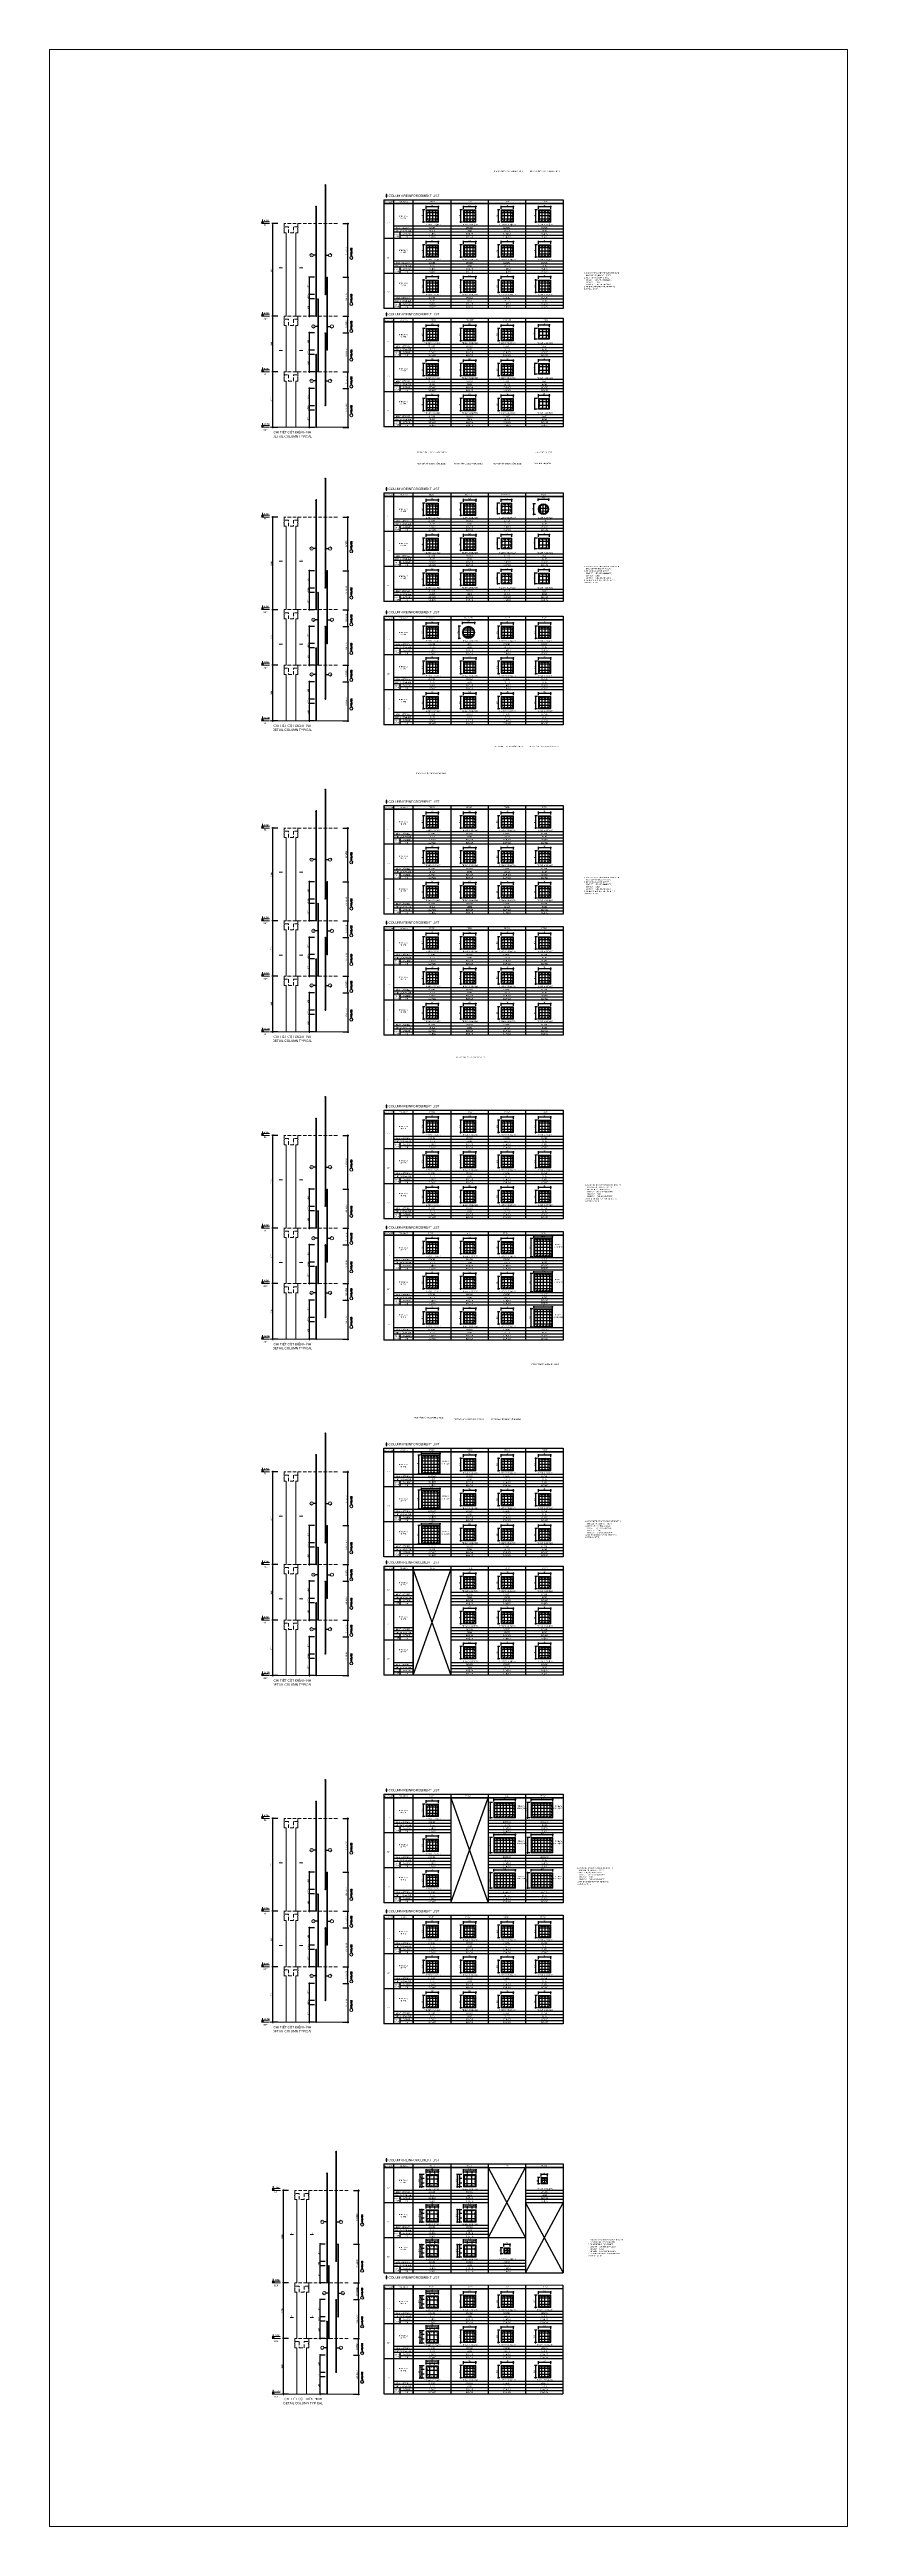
# Model space of a CAD drawing. Header units: millimetres. Extents: x 49323 to 598907, y -6102 to 181761.
# Drawn here: x 547236 to 598907, y 14162 to 174656 of the extents above; entities that cross this region are included whole.
import ezdxf
from ezdxf.enums import TextEntityAlignment as Align

# ---------------------------------------------------------------- set-up
doc = ezdxf.new("R2010")
doc.units = ezdxf.units.MM
for name, pattern in [('CENTER2', [1.125, 0.75, -0.125, 0.125, -0.125]), ('HIDDEN', [9.525, 6.35, -3.175]), ('HIDDEN2', [4.7625, 3.175, -1.5875])]:
    doc.linetypes.add(name, pattern=pattern)
doc.layers.get('0').update_dxf_attribs({"lineweight": 20})
doc.layers.get('Defpoints').update_dxf_attribs({"color": 151, "lineweight": 9})
for name, color, linetype in [('2', 2, 'Continuous'), ('A-ANNO-LEAD', 4, 'Continuous'), ('CEN', 1, 'CENTER2'), ('STL', 3, 'Continuous'), ('TIT1', 3, 'Continuous'), ('TXT', 3, 'Continuous')]:
    doc.layers.add(name, color=color, linetype=linetype)
for name, color, linetype, lineweight in [('kata_thep chu', 4, 'Continuous', 35), ('NDC_S_ANNO', 7, 'Continuous', 20), ('NDC_S_BREAK-LINE', 1, 'Continuous', 15), ('NDC_S_CONTINUOUS', 3, 'Continuous', 20), ('NDC_S_DIM', 1, 'Continuous', 15), ('NDC_S_HIDDEN', 8, 'HIDDEN2', 13), ('NDC_S_LEADER', 1, 'Continuous', 15), ('NDC_S_REBAR', 4, 'Continuous', 35), ('NDC_S_SYMBOL', 1, 'Continuous', 15), ('NDC_S_TEXT SYMBOL', 7, 'Continuous', 20), ('NDC_S_THIN LINE', 8, 'Continuous', 9), ('NDC_S_VN TEXT', 7, 'Continuous', 20)]:
    doc.layers.add(name, color=color, linetype=linetype, lineweight=lineweight)
doc.styles.add('ARIAL', font='arial.ttf', dxfattribs={"width": 0.8})
doc.styles.add('NDC_ANNO', font='', dxfattribs={"width": 0.8})
doc.styles.add('NDC_ARIAL', font='arial.ttf', dxfattribs={"width": 0.85})
doc.styles.add('NDC_DIM', font='', dxfattribs={"width": 0.75})
doc.styles.add('NDC_EN TXT', font='romans.shx', dxfattribs={"width": 0.8})
doc.styles.add('NDC_VIE TXT', font='arial.ttf', dxfattribs={"width": 0.8})
doc.styles.get('NDC_ANNO').set_extended_font_data('Dotum')
doc.styles.get('NDC_DIM').set_extended_font_data('Dotum')
doc.dimstyles.new('NDC_dim_30', dxfattribs={"dimscale": 30, "dimtxt": 2.5, "dimasz": 1.5, "dimexe": 1.5, "dimexo": 2.5, "dimgap": 1, "dimtad": 1, "dimdec": 0, "dimzin": 0, "dimdsep": 46, "dimtxsty": 'NDC_DIM', "dimblk": 'DIMMARK', "dimcen": 0.09, "dimdle": 1.2, "dimclrd": 1, "dimclre": 1, "dimclrt": 3, "dimadec": 0, "dimazin": 0, "dimtfac": 1, "dimtdec": 0, "dimtix": 1, "dimtofl": 0, "dimtmove": 0, "dimatfit": 3, "dimfxl": 8, "dimfxlon": 1, "dimtolj": 1, "dimtzin": 0, "dimarcsym": 0})
doc.dimstyles.new('NDC_dim_40', dxfattribs={"dimscale": 40, "dimtxt": 2.5, "dimasz": 1.5, "dimexe": 1.5, "dimexo": 2.5, "dimgap": 1, "dimtad": 1, "dimdec": 0, "dimzin": 0, "dimdsep": 46, "dimtxsty": 'NDC_DIM', "dimblk": 'DIMMARK', "dimcen": 0.09, "dimdle": 1.2, "dimclrd": 1, "dimclre": 1, "dimclrt": 3, "dimadec": 0, "dimazin": 0, "dimtfac": 1, "dimtdec": 0, "dimtix": 1, "dimtofl": 0, "dimtmove": 0, "dimatfit": 3, "dimfxl": 8, "dimfxlon": 1, "dimtolj": 1, "dimtzin": 0, "dimarcsym": 0})
doc.dimstyles.new('NDC_dim_75', dxfattribs={"dimscale": 75, "dimtxt": 2.5, "dimasz": 1.5, "dimexe": 1.5, "dimexo": 2.5, "dimgap": 1, "dimtad": 1, "dimdec": 0, "dimzin": 0, "dimdsep": 46, "dimtxsty": 'NDC_DIM', "dimblk": 'DIMMARK', "dimcen": 0.09, "dimdle": 1.2, "dimclrd": 1, "dimclre": 1, "dimclrt": 3, "dimadec": 0, "dimazin": 0, "dimtfac": 1, "dimtdec": 0, "dimtix": 1, "dimtofl": 0, "dimtmove": 0, "dimatfit": 3, "dimfxl": 8, "dimfxlon": 1, "dimtolj": 1, "dimtzin": 0, "dimarcsym": 0})

# ---------------------------------------------------------------- blocks, each defined once
blk = doc.blocks.new('8')
at = {"layer": '2'}
blk.add_hatch(color=256, dxfattribs=at).paths.add_polyline_path([(20, 0, 0.3861269), (2, 20), (-2, 20, 0.3861269), (-20, 0, 1)])
blk.add_circle((0, 0), 20, dxfattribs=at)
blk = doc.blocks.new('5')
at = {"layer": 'CEN', "rotation": 180}
blk.add_blockref('8', (0, 0), dxfattribs=at)
blk = doc.blocks.new('DIMMARK')
at = {"layer": 'NDC_S_DIM', "color": 1}
blk.add_line((-1.5, 0), (1, 0), dxfattribs=at)
at = {"layer": 'NDC_S_DIM', "color": 2, "const_width": 0.1}
blk.add_lwpolyline([(-0.4, -0.4), (0.4, 0.4)], dxfattribs=at)
blk = doc.blocks.new('*D766')
at = {"layer": 'Defpoints', "color": 0, "ltscale": 40, "transparency": 16777216}
for p in [(571626, 159720), (572426, 159942), (572426, 159720)]:
    blk.add_point(p, dxfattribs=at)
at = {"layer": 'NDC_S_DIM', "color": 1, "lineweight": -2, "ltscale": 40, "transparency": 16777216}
for p, q in [((571626, 159795), (571626, 159987)), ((571671, 159942), (572381, 159942)), ((572426, 159795), (572426, 159987))]:
    blk.add_line(p, q, dxfattribs=at)
at = {"layer": 'NDC_S_DIM', "color": 1, "lineweight": -2, "ltscale": 40, "transparency": 16777216, "xscale": 45, "yscale": 45, "zscale": 45, "rotation": 180}
blk.add_blockref('DIMMARK', (571626, 159942), dxfattribs=at)
at = {"layer": 'NDC_S_DIM', "color": 1, "lineweight": -2, "ltscale": 40, "transparency": 16777216, "xscale": 45, "yscale": 45, "zscale": 45}
blk.add_blockref('DIMMARK', (572426, 159942), dxfattribs=at)
at = {"layer": 'NDC_S_DIM', "color": 3, "ltscale": 40, "transparency": 16777216, "insert": (572026, 160009), "char_height": 75, "attachment_point": 5, "style": 'NDC_DIM'}
blk.add_mtext('\\A1;800', dxfattribs=at)
blk = doc.blocks.new('*D767')
at = {"layer": 'Defpoints', "color": 0, "ltscale": 40, "transparency": 16777216}
for p in [(571431, 158923), (571626, 159723), (571626, 158923)]:
    blk.add_point(p, dxfattribs=at)
at = {"layer": 'NDC_S_DIM', "color": 1, "lineweight": -2, "ltscale": 40, "transparency": 16777216}
for p, q in [((571551, 159723), (571386, 159723)), ((571551, 158923), (571386, 158923)), ((571431, 159678), (571431, 158968))]:
    blk.add_line(p, q, dxfattribs=at)
at = {"layer": 'NDC_S_DIM', "color": 1, "lineweight": -2, "ltscale": 40, "transparency": 16777216, "xscale": 45, "yscale": 45, "zscale": 45}
for p, rotation in [((571431, 159723), 90), ((571431, 158923), 270)]:
    blk.add_blockref('DIMMARK', p, dxfattribs=dict(at, rotation=rotation))
at = {"layer": 'NDC_S_DIM', "color": 3, "ltscale": 40, "transparency": 16777216, "insert": (571363, 159323), "char_height": 75, "attachment_point": 5, "rotation": 90, "style": 'NDC_DIM'}
blk.add_mtext('\\A1;800', dxfattribs=at)
blk = doc.blocks.new('GN')
at = {"layer": 'TIT1', "insert": (0, 0), "char_height": 81, "width": 1996.3, "attachment_point": 1, "line_spacing_factor": 1.096296, "style": 'ARIAL'}
blk.add_mtext('\\A1;1. CONCRETE COMPRESSIVE STRENGTH\\P    B45 (B3F~4F); B35 (5F~ROOF)\\P2. REINFORCING BAR GRADE\\P    CB-240T     (D8 AND SMALLER)\\P    CB-400V     (D10)\\P    CB-500V     (D12 AND BIGGER)\\P3. OTHER SPECIFICATION REFER TO GERENAL NOTE ', dxfattribs=at)
blk = doc.blocks.new('*D786')
at = {"layer": 'Defpoints', "color": 0, "ltscale": 40, "transparency": 16777216}
for p in [(572426, 162214), (571626, 161993), (572426, 161993)]:
    blk.add_point(p, dxfattribs=at)
at = {"layer": 'NDC_S_DIM', "color": 1, "lineweight": -2, "ltscale": 40, "transparency": 16777216}
for p, q in [((571626, 162068), (571626, 162259)), ((571671, 162214), (572381, 162214)), ((572426, 162068), (572426, 162259))]:
    blk.add_line(p, q, dxfattribs=at)
at = {"layer": 'NDC_S_DIM', "color": 1, "lineweight": -2, "ltscale": 40, "transparency": 16777216, "xscale": 45, "yscale": 45, "zscale": 45, "rotation": 180}
blk.add_blockref('DIMMARK', (571626, 162214), dxfattribs=at)
at = {"layer": 'NDC_S_DIM', "color": 1, "lineweight": -2, "ltscale": 40, "transparency": 16777216, "xscale": 45, "yscale": 45, "zscale": 45}
blk.add_blockref('DIMMARK', (572426, 162214), dxfattribs=at)
at = {"layer": 'NDC_S_DIM', "color": 3, "ltscale": 40, "transparency": 16777216, "insert": (572026, 162282), "char_height": 75, "attachment_point": 5, "style": 'NDC_DIM'}
blk.add_mtext('\\A1;800', dxfattribs=at)
blk = doc.blocks.new('*D787')
at = {"layer": 'Defpoints', "color": 0, "ltscale": 40, "transparency": 16777216}
for p in [(571431, 161196), (571626, 161996), (571626, 161196)]:
    blk.add_point(p, dxfattribs=at)
at = {"layer": 'NDC_S_DIM', "color": 1, "lineweight": -2, "ltscale": 40, "transparency": 16777216}
for p, q in [((571551, 161996), (571386, 161996)), ((571551, 161196), (571386, 161196)), ((571431, 161951), (571431, 161241))]:
    blk.add_line(p, q, dxfattribs=at)
at = {"layer": 'NDC_S_DIM', "color": 1, "lineweight": -2, "ltscale": 40, "transparency": 16777216, "xscale": 45, "yscale": 45, "zscale": 45}
for p, rotation in [((571431, 161996), 90), ((571431, 161196), 270)]:
    blk.add_blockref('DIMMARK', p, dxfattribs=dict(at, rotation=rotation))
at = {"layer": 'NDC_S_DIM', "color": 3, "ltscale": 40, "transparency": 16777216, "insert": (571363, 161596), "char_height": 75, "attachment_point": 5, "rotation": 90, "style": 'NDC_DIM'}
blk.add_mtext('\\A1;800', dxfattribs=at)
blk = doc.blocks.new('*D788')
at = {"layer": 'Defpoints', "color": 0, "ltscale": 40, "transparency": 16777216}
for p in [(571626, 164263), (572426, 164484), (572426, 164263)]:
    blk.add_point(p, dxfattribs=at)
at = {"layer": 'NDC_S_DIM', "color": 1, "lineweight": -2, "ltscale": 40, "transparency": 16777216}
for p, q in [((571626, 164338), (571626, 164529)), ((571671, 164484), (572381, 164484)), ((572426, 164338), (572426, 164529))]:
    blk.add_line(p, q, dxfattribs=at)
at = {"layer": 'NDC_S_DIM', "color": 1, "lineweight": -2, "ltscale": 40, "transparency": 16777216, "xscale": 45, "yscale": 45, "zscale": 45, "rotation": 180}
blk.add_blockref('DIMMARK', (571626, 164484), dxfattribs=at)
at = {"layer": 'NDC_S_DIM', "color": 1, "lineweight": -2, "ltscale": 40, "transparency": 16777216, "xscale": 45, "yscale": 45, "zscale": 45}
blk.add_blockref('DIMMARK', (572426, 164484), dxfattribs=at)
at = {"layer": 'NDC_S_DIM', "color": 3, "ltscale": 40, "transparency": 16777216, "insert": (572026, 164551), "char_height": 75, "attachment_point": 5, "style": 'NDC_DIM'}
blk.add_mtext('\\A1;800', dxfattribs=at)
blk = doc.blocks.new('*D789')
at = {"layer": 'Defpoints', "color": 0, "ltscale": 40, "transparency": 16777216}
for p in [(571626, 164265), (571431, 163465), (571626, 163465)]:
    blk.add_point(p, dxfattribs=at)
at = {"layer": 'NDC_S_DIM', "color": 1, "lineweight": -2, "ltscale": 40, "transparency": 16777216}
for p, q in [((571551, 164265), (571386, 164265)), ((571431, 164220), (571431, 163510)), ((571551, 163465), (571386, 163465))]:
    blk.add_line(p, q, dxfattribs=at)
at = {"layer": 'NDC_S_DIM', "color": 1, "lineweight": -2, "ltscale": 40, "transparency": 16777216, "xscale": 45, "yscale": 45, "zscale": 45}
for p, rotation in [((571431, 164265), 90), ((571431, 163465), 270)]:
    blk.add_blockref('DIMMARK', p, dxfattribs=dict(at, rotation=rotation))
at = {"layer": 'NDC_S_DIM', "color": 3, "ltscale": 40, "transparency": 16777216, "insert": (571363, 163865), "char_height": 75, "attachment_point": 5, "rotation": 90, "style": 'NDC_DIM'}
blk.add_mtext('\\A1;800', dxfattribs=at)
blk = doc.blocks.new('*D784')
at = {"layer": 'Defpoints', "color": 0, "ltscale": 40, "transparency": 16777216}
for p in [(574052, 159720), (574852, 159942), (574852, 159720)]:
    blk.add_point(p, dxfattribs=at)
at = {"layer": 'NDC_S_DIM', "color": 1, "lineweight": -2, "ltscale": 40, "transparency": 16777216}
for p, q in [((574052, 159795), (574052, 159987)), ((574097, 159942), (574807, 159942)), ((574852, 159795), (574852, 159987))]:
    blk.add_line(p, q, dxfattribs=at)
at = {"layer": 'NDC_S_DIM', "color": 1, "lineweight": -2, "ltscale": 40, "transparency": 16777216, "xscale": 45, "yscale": 45, "zscale": 45, "rotation": 180}
blk.add_blockref('DIMMARK', (574052, 159942), dxfattribs=at)
at = {"layer": 'NDC_S_DIM', "color": 1, "lineweight": -2, "ltscale": 40, "transparency": 16777216, "xscale": 45, "yscale": 45, "zscale": 45}
blk.add_blockref('DIMMARK', (574852, 159942), dxfattribs=at)
at = {"layer": 'NDC_S_DIM', "color": 3, "ltscale": 40, "transparency": 16777216, "insert": (574452, 160009), "char_height": 75, "attachment_point": 5, "style": 'NDC_DIM'}
blk.add_mtext('\\A1;800', dxfattribs=at)
blk = doc.blocks.new('*D785')
at = {"layer": 'Defpoints', "color": 0, "ltscale": 40, "transparency": 16777216}
for p in [(573857, 158923), (574052, 159723), (574052, 158923)]:
    blk.add_point(p, dxfattribs=at)
at = {"layer": 'NDC_S_DIM', "color": 1, "lineweight": -2, "ltscale": 40, "transparency": 16777216}
for p, q in [((573977, 159723), (573812, 159723)), ((573977, 158923), (573812, 158923)), ((573857, 159678), (573857, 158968))]:
    blk.add_line(p, q, dxfattribs=at)
at = {"layer": 'NDC_S_DIM', "color": 1, "lineweight": -2, "ltscale": 40, "transparency": 16777216, "xscale": 45, "yscale": 45, "zscale": 45}
for p, rotation in [((573857, 159723), 90), ((573857, 158923), 270)]:
    blk.add_blockref('DIMMARK', p, dxfattribs=dict(at, rotation=rotation))
at = {"layer": 'NDC_S_DIM', "color": 3, "ltscale": 40, "transparency": 16777216, "insert": (573789, 159323), "char_height": 75, "attachment_point": 5, "rotation": 90, "style": 'NDC_DIM'}
blk.add_mtext('\\A1;800', dxfattribs=at)
blk = doc.blocks.new('*D780')
at = {"layer": 'Defpoints', "color": 0, "ltscale": 40, "transparency": 16777216}
for p in [(574852, 162214), (574052, 161993), (574852, 161993)]:
    blk.add_point(p, dxfattribs=at)
at = {"layer": 'NDC_S_DIM', "color": 1, "lineweight": -2, "ltscale": 40, "transparency": 16777216}
for p, q in [((574052, 162068), (574052, 162259)), ((574097, 162214), (574807, 162214)), ((574852, 162068), (574852, 162259))]:
    blk.add_line(p, q, dxfattribs=at)
at = {"layer": 'NDC_S_DIM', "color": 1, "lineweight": -2, "ltscale": 40, "transparency": 16777216, "xscale": 45, "yscale": 45, "zscale": 45, "rotation": 180}
blk.add_blockref('DIMMARK', (574052, 162214), dxfattribs=at)
at = {"layer": 'NDC_S_DIM', "color": 1, "lineweight": -2, "ltscale": 40, "transparency": 16777216, "xscale": 45, "yscale": 45, "zscale": 45}
blk.add_blockref('DIMMARK', (574852, 162214), dxfattribs=at)
at = {"layer": 'NDC_S_DIM', "color": 3, "ltscale": 40, "transparency": 16777216, "insert": (574452, 162282), "char_height": 75, "attachment_point": 5, "style": 'NDC_DIM'}
blk.add_mtext('\\A1;800', dxfattribs=at)
blk = doc.blocks.new('*D781')
at = {"layer": 'Defpoints', "color": 0, "ltscale": 40, "transparency": 16777216}
for p in [(573857, 161196), (574052, 161996), (574052, 161196)]:
    blk.add_point(p, dxfattribs=at)
at = {"layer": 'NDC_S_DIM', "color": 1, "lineweight": -2, "ltscale": 40, "transparency": 16777216}
for p, q in [((573977, 161996), (573812, 161996)), ((573977, 161196), (573812, 161196)), ((573857, 161951), (573857, 161241))]:
    blk.add_line(p, q, dxfattribs=at)
at = {"layer": 'NDC_S_DIM', "color": 1, "lineweight": -2, "ltscale": 40, "transparency": 16777216, "xscale": 45, "yscale": 45, "zscale": 45}
for p, rotation in [((573857, 161996), 90), ((573857, 161196), 270)]:
    blk.add_blockref('DIMMARK', p, dxfattribs=dict(at, rotation=rotation))
at = {"layer": 'NDC_S_DIM', "color": 3, "ltscale": 40, "transparency": 16777216, "insert": (573789, 161596), "char_height": 75, "attachment_point": 5, "rotation": 90, "style": 'NDC_DIM'}
blk.add_mtext('\\A1;800', dxfattribs=at)
blk = doc.blocks.new('*D782')
at = {"layer": 'Defpoints', "color": 0, "ltscale": 40, "transparency": 16777216}
for p in [(574052, 164263), (574852, 164484), (574852, 164263)]:
    blk.add_point(p, dxfattribs=at)
at = {"layer": 'NDC_S_DIM', "color": 1, "lineweight": -2, "ltscale": 40, "transparency": 16777216}
for p, q in [((574052, 164338), (574052, 164529)), ((574097, 164484), (574807, 164484)), ((574852, 164338), (574852, 164529))]:
    blk.add_line(p, q, dxfattribs=at)
at = {"layer": 'NDC_S_DIM', "color": 1, "lineweight": -2, "ltscale": 40, "transparency": 16777216, "xscale": 45, "yscale": 45, "zscale": 45, "rotation": 180}
blk.add_blockref('DIMMARK', (574052, 164484), dxfattribs=at)
at = {"layer": 'NDC_S_DIM', "color": 1, "lineweight": -2, "ltscale": 40, "transparency": 16777216, "xscale": 45, "yscale": 45, "zscale": 45}
blk.add_blockref('DIMMARK', (574852, 164484), dxfattribs=at)
at = {"layer": 'NDC_S_DIM', "color": 3, "ltscale": 40, "transparency": 16777216, "insert": (574452, 164551), "char_height": 75, "attachment_point": 5, "style": 'NDC_DIM'}
blk.add_mtext('\\A1;800', dxfattribs=at)
blk = doc.blocks.new('*D783')
at = {"layer": 'Defpoints', "color": 0, "ltscale": 40, "transparency": 16777216}
for p in [(574052, 164265), (573857, 163465), (574052, 163465)]:
    blk.add_point(p, dxfattribs=at)
at = {"layer": 'NDC_S_DIM', "color": 1, "lineweight": -2, "ltscale": 40, "transparency": 16777216}
for p, q in [((573977, 164265), (573812, 164265)), ((573857, 164220), (573857, 163510)), ((573977, 163465), (573812, 163465))]:
    blk.add_line(p, q, dxfattribs=at)
at = {"layer": 'NDC_S_DIM', "color": 1, "lineweight": -2, "ltscale": 40, "transparency": 16777216, "xscale": 45, "yscale": 45, "zscale": 45}
for p, rotation in [((573857, 164265), 90), ((573857, 163465), 270)]:
    blk.add_blockref('DIMMARK', p, dxfattribs=dict(at, rotation=rotation))
at = {"layer": 'NDC_S_DIM', "color": 3, "ltscale": 40, "transparency": 16777216, "insert": (573789, 163865), "char_height": 75, "attachment_point": 5, "rotation": 90, "style": 'NDC_DIM'}
blk.add_mtext('\\A1;800', dxfattribs=at)
blk = doc.blocks.new('*D768')
at = {"layer": 'Defpoints', "color": 0, "ltscale": 40, "transparency": 16777216}
for p in [(576478, 159720), (577278, 159942), (577278, 159720)]:
    blk.add_point(p, dxfattribs=at)
at = {"layer": 'NDC_S_DIM', "color": 1, "lineweight": -2, "ltscale": 40, "transparency": 16777216}
for p, q in [((576478, 159795), (576478, 159987)), ((576523, 159942), (577233, 159942)), ((577278, 159795), (577278, 159987))]:
    blk.add_line(p, q, dxfattribs=at)
at = {"layer": 'NDC_S_DIM', "color": 1, "lineweight": -2, "ltscale": 40, "transparency": 16777216, "xscale": 45, "yscale": 45, "zscale": 45, "rotation": 180}
blk.add_blockref('DIMMARK', (576478, 159942), dxfattribs=at)
at = {"layer": 'NDC_S_DIM', "color": 1, "lineweight": -2, "ltscale": 40, "transparency": 16777216, "xscale": 45, "yscale": 45, "zscale": 45}
blk.add_blockref('DIMMARK', (577278, 159942), dxfattribs=at)
at = {"layer": 'NDC_S_DIM', "color": 3, "ltscale": 40, "transparency": 16777216, "insert": (576878, 160009), "char_height": 75, "attachment_point": 5, "style": 'NDC_DIM'}
blk.add_mtext('\\A1;800', dxfattribs=at)
blk = doc.blocks.new('*D769')
at = {"layer": 'Defpoints', "color": 0, "ltscale": 40, "transparency": 16777216}
for p in [(576283, 158923), (576478, 159723), (576478, 158923)]:
    blk.add_point(p, dxfattribs=at)
at = {"layer": 'NDC_S_DIM', "color": 1, "lineweight": -2, "ltscale": 40, "transparency": 16777216}
for p, q in [((576403, 159723), (576238, 159723)), ((576403, 158923), (576238, 158923)), ((576283, 159678), (576283, 158968))]:
    blk.add_line(p, q, dxfattribs=at)
at = {"layer": 'NDC_S_DIM', "color": 1, "lineweight": -2, "ltscale": 40, "transparency": 16777216, "xscale": 45, "yscale": 45, "zscale": 45}
for p, rotation in [((576283, 159723), 90), ((576283, 158923), 270)]:
    blk.add_blockref('DIMMARK', p, dxfattribs=dict(at, rotation=rotation))
at = {"layer": 'NDC_S_DIM', "color": 3, "ltscale": 40, "transparency": 16777216, "insert": (576215, 159323), "char_height": 75, "attachment_point": 5, "rotation": 90, "style": 'NDC_DIM'}
blk.add_mtext('\\A1;800', dxfattribs=at)
blk = doc.blocks.new('*D770')
at = {"layer": 'Defpoints', "color": 0, "ltscale": 40, "transparency": 16777216}
for p in [(577278, 162214), (576478, 161993), (577278, 161993)]:
    blk.add_point(p, dxfattribs=at)
at = {"layer": 'NDC_S_DIM', "color": 1, "lineweight": -2, "ltscale": 40, "transparency": 16777216}
for p, q in [((576478, 162068), (576478, 162259)), ((576523, 162214), (577233, 162214)), ((577278, 162068), (577278, 162259))]:
    blk.add_line(p, q, dxfattribs=at)
at = {"layer": 'NDC_S_DIM', "color": 1, "lineweight": -2, "ltscale": 40, "transparency": 16777216, "xscale": 45, "yscale": 45, "zscale": 45, "rotation": 180}
blk.add_blockref('DIMMARK', (576478, 162214), dxfattribs=at)
at = {"layer": 'NDC_S_DIM', "color": 1, "lineweight": -2, "ltscale": 40, "transparency": 16777216, "xscale": 45, "yscale": 45, "zscale": 45}
blk.add_blockref('DIMMARK', (577278, 162214), dxfattribs=at)
at = {"layer": 'NDC_S_DIM', "color": 3, "ltscale": 40, "transparency": 16777216, "insert": (576878, 162282), "char_height": 75, "attachment_point": 5, "style": 'NDC_DIM'}
blk.add_mtext('\\A1;800', dxfattribs=at)
blk = doc.blocks.new('*D771')
at = {"layer": 'Defpoints', "color": 0, "ltscale": 40, "transparency": 16777216}
for p in [(576283, 161196), (576478, 161996), (576478, 161196)]:
    blk.add_point(p, dxfattribs=at)
at = {"layer": 'NDC_S_DIM', "color": 1, "lineweight": -2, "ltscale": 40, "transparency": 16777216}
for p, q in [((576403, 161996), (576238, 161996)), ((576403, 161196), (576238, 161196)), ((576283, 161951), (576283, 161241))]:
    blk.add_line(p, q, dxfattribs=at)
at = {"layer": 'NDC_S_DIM', "color": 1, "lineweight": -2, "ltscale": 40, "transparency": 16777216, "xscale": 45, "yscale": 45, "zscale": 45}
for p, rotation in [((576283, 161996), 90), ((576283, 161196), 270)]:
    blk.add_blockref('DIMMARK', p, dxfattribs=dict(at, rotation=rotation))
at = {"layer": 'NDC_S_DIM', "color": 3, "ltscale": 40, "transparency": 16777216, "insert": (576215, 161596), "char_height": 75, "attachment_point": 5, "rotation": 90, "style": 'NDC_DIM'}
blk.add_mtext('\\A1;800', dxfattribs=at)
blk = doc.blocks.new('*D772')
at = {"layer": 'Defpoints', "color": 0, "ltscale": 40, "transparency": 16777216}
for p in [(576478, 164263), (577278, 164484), (577278, 164263)]:
    blk.add_point(p, dxfattribs=at)
at = {"layer": 'NDC_S_DIM', "color": 1, "lineweight": -2, "ltscale": 40, "transparency": 16777216}
for p, q in [((576478, 164338), (576478, 164529)), ((576523, 164484), (577233, 164484)), ((577278, 164338), (577278, 164529))]:
    blk.add_line(p, q, dxfattribs=at)
at = {"layer": 'NDC_S_DIM', "color": 1, "lineweight": -2, "ltscale": 40, "transparency": 16777216, "xscale": 45, "yscale": 45, "zscale": 45, "rotation": 180}
blk.add_blockref('DIMMARK', (576478, 164484), dxfattribs=at)
at = {"layer": 'NDC_S_DIM', "color": 1, "lineweight": -2, "ltscale": 40, "transparency": 16777216, "xscale": 45, "yscale": 45, "zscale": 45}
blk.add_blockref('DIMMARK', (577278, 164484), dxfattribs=at)
at = {"layer": 'NDC_S_DIM', "color": 3, "ltscale": 40, "transparency": 16777216, "insert": (576878, 164551), "char_height": 75, "attachment_point": 5, "style": 'NDC_DIM'}
blk.add_mtext('\\A1;800', dxfattribs=at)
blk = doc.blocks.new('*D773')
at = {"layer": 'Defpoints', "color": 0, "ltscale": 40, "transparency": 16777216}
for p in [(576478, 164265), (576283, 163465), (576478, 163465)]:
    blk.add_point(p, dxfattribs=at)
at = {"layer": 'NDC_S_DIM', "color": 1, "lineweight": -2, "ltscale": 40, "transparency": 16777216}
for p, q in [((576403, 164265), (576238, 164265)), ((576283, 164220), (576283, 163510)), ((576403, 163465), (576238, 163465))]:
    blk.add_line(p, q, dxfattribs=at)
at = {"layer": 'NDC_S_DIM', "color": 1, "lineweight": -2, "ltscale": 40, "transparency": 16777216, "xscale": 45, "yscale": 45, "zscale": 45}
for p, rotation in [((576283, 164265), 90), ((576283, 163465), 270)]:
    blk.add_blockref('DIMMARK', p, dxfattribs=dict(at, rotation=rotation))
at = {"layer": 'NDC_S_DIM', "color": 3, "ltscale": 40, "transparency": 16777216, "insert": (576215, 163865), "char_height": 75, "attachment_point": 5, "rotation": 90, "style": 'NDC_DIM'}
blk.add_mtext('\\A1;800', dxfattribs=at)
blk = doc.blocks.new('*D778')
at = {"layer": 'Defpoints', "color": 0, "ltscale": 40, "transparency": 16777216}
for p in [(578904, 159720), (579704, 159942), (579704, 159720)]:
    blk.add_point(p, dxfattribs=at)
at = {"layer": 'NDC_S_DIM', "color": 1, "lineweight": -2, "ltscale": 40, "transparency": 16777216}
for p, q in [((578904, 159795), (578904, 159987)), ((578949, 159942), (579659, 159942)), ((579704, 159795), (579704, 159987))]:
    blk.add_line(p, q, dxfattribs=at)
at = {"layer": 'NDC_S_DIM', "color": 1, "lineweight": -2, "ltscale": 40, "transparency": 16777216, "xscale": 45, "yscale": 45, "zscale": 45, "rotation": 180}
blk.add_blockref('DIMMARK', (578904, 159942), dxfattribs=at)
at = {"layer": 'NDC_S_DIM', "color": 1, "lineweight": -2, "ltscale": 40, "transparency": 16777216, "xscale": 45, "yscale": 45, "zscale": 45}
blk.add_blockref('DIMMARK', (579704, 159942), dxfattribs=at)
at = {"layer": 'NDC_S_DIM', "color": 3, "ltscale": 40, "transparency": 16777216, "insert": (579304, 160009), "char_height": 75, "attachment_point": 5, "style": 'NDC_DIM'}
blk.add_mtext('\\A1;800', dxfattribs=at)
blk = doc.blocks.new('*D779')
at = {"layer": 'Defpoints', "color": 0, "ltscale": 40, "transparency": 16777216}
for p in [(578709, 158923), (578904, 159723), (578904, 158923)]:
    blk.add_point(p, dxfattribs=at)
at = {"layer": 'NDC_S_DIM', "color": 1, "lineweight": -2, "ltscale": 40, "transparency": 16777216}
for p, q in [((578829, 159723), (578664, 159723)), ((578829, 158923), (578664, 158923)), ((578709, 159678), (578709, 158968))]:
    blk.add_line(p, q, dxfattribs=at)
at = {"layer": 'NDC_S_DIM', "color": 1, "lineweight": -2, "ltscale": 40, "transparency": 16777216, "xscale": 45, "yscale": 45, "zscale": 45}
for p, rotation in [((578709, 159723), 90), ((578709, 158923), 270)]:
    blk.add_blockref('DIMMARK', p, dxfattribs=dict(at, rotation=rotation))
at = {"layer": 'NDC_S_DIM', "color": 3, "ltscale": 40, "transparency": 16777216, "insert": (578641, 159323), "char_height": 75, "attachment_point": 5, "rotation": 90, "style": 'NDC_DIM'}
blk.add_mtext('\\A1;800', dxfattribs=at)
blk = doc.blocks.new('*D774')
at = {"layer": 'Defpoints', "color": 0, "ltscale": 40, "transparency": 16777216}
for p in [(579704, 162214), (578904, 161993), (579704, 161993)]:
    blk.add_point(p, dxfattribs=at)
at = {"layer": 'NDC_S_DIM', "color": 1, "lineweight": -2, "ltscale": 40, "transparency": 16777216}
for p, q in [((578904, 162068), (578904, 162259)), ((578949, 162214), (579659, 162214)), ((579704, 162068), (579704, 162259))]:
    blk.add_line(p, q, dxfattribs=at)
at = {"layer": 'NDC_S_DIM', "color": 1, "lineweight": -2, "ltscale": 40, "transparency": 16777216, "xscale": 45, "yscale": 45, "zscale": 45, "rotation": 180}
blk.add_blockref('DIMMARK', (578904, 162214), dxfattribs=at)
at = {"layer": 'NDC_S_DIM', "color": 1, "lineweight": -2, "ltscale": 40, "transparency": 16777216, "xscale": 45, "yscale": 45, "zscale": 45}
blk.add_blockref('DIMMARK', (579704, 162214), dxfattribs=at)
at = {"layer": 'NDC_S_DIM', "color": 3, "ltscale": 40, "transparency": 16777216, "insert": (579304, 162282), "char_height": 75, "attachment_point": 5, "style": 'NDC_DIM'}
blk.add_mtext('\\A1;800', dxfattribs=at)
blk = doc.blocks.new('*D775')
at = {"layer": 'Defpoints', "color": 0, "ltscale": 40, "transparency": 16777216}
for p in [(578709, 161196), (578904, 161996), (578904, 161196)]:
    blk.add_point(p, dxfattribs=at)
at = {"layer": 'NDC_S_DIM', "color": 1, "lineweight": -2, "ltscale": 40, "transparency": 16777216}
for p, q in [((578829, 161996), (578664, 161996)), ((578829, 161196), (578664, 161196)), ((578709, 161951), (578709, 161241))]:
    blk.add_line(p, q, dxfattribs=at)
at = {"layer": 'NDC_S_DIM', "color": 1, "lineweight": -2, "ltscale": 40, "transparency": 16777216, "xscale": 45, "yscale": 45, "zscale": 45}
for p, rotation in [((578709, 161996), 90), ((578709, 161196), 270)]:
    blk.add_blockref('DIMMARK', p, dxfattribs=dict(at, rotation=rotation))
at = {"layer": 'NDC_S_DIM', "color": 3, "ltscale": 40, "transparency": 16777216, "insert": (578641, 161596), "char_height": 75, "attachment_point": 5, "rotation": 90, "style": 'NDC_DIM'}
blk.add_mtext('\\A1;800', dxfattribs=at)
blk = doc.blocks.new('*D776')
at = {"layer": 'Defpoints', "color": 0, "ltscale": 40, "transparency": 16777216}
for p in [(578904, 164263), (579704, 164484), (579704, 164263)]:
    blk.add_point(p, dxfattribs=at)
at = {"layer": 'NDC_S_DIM', "color": 1, "lineweight": -2, "ltscale": 40, "transparency": 16777216}
for p, q in [((578904, 164338), (578904, 164529)), ((578949, 164484), (579659, 164484)), ((579704, 164338), (579704, 164529))]:
    blk.add_line(p, q, dxfattribs=at)
at = {"layer": 'NDC_S_DIM', "color": 1, "lineweight": -2, "ltscale": 40, "transparency": 16777216, "xscale": 45, "yscale": 45, "zscale": 45, "rotation": 180}
blk.add_blockref('DIMMARK', (578904, 164484), dxfattribs=at)
at = {"layer": 'NDC_S_DIM', "color": 1, "lineweight": -2, "ltscale": 40, "transparency": 16777216, "xscale": 45, "yscale": 45, "zscale": 45}
blk.add_blockref('DIMMARK', (579704, 164484), dxfattribs=at)
at = {"layer": 'NDC_S_DIM', "color": 3, "ltscale": 40, "transparency": 16777216, "insert": (579304, 164551), "char_height": 75, "attachment_point": 5, "style": 'NDC_DIM'}
blk.add_mtext('\\A1;800', dxfattribs=at)
blk = doc.blocks.new('*D777')
at = {"layer": 'Defpoints', "color": 0, "ltscale": 40, "transparency": 16777216}
for p in [(578904, 164265), (578709, 163465), (578904, 163465)]:
    blk.add_point(p, dxfattribs=at)
at = {"layer": 'NDC_S_DIM', "color": 1, "lineweight": -2, "ltscale": 40, "transparency": 16777216}
for p, q in [((578829, 164265), (578664, 164265)), ((578709, 164220), (578709, 163510)), ((578829, 163465), (578664, 163465))]:
    blk.add_line(p, q, dxfattribs=at)
at = {"layer": 'NDC_S_DIM', "color": 1, "lineweight": -2, "ltscale": 40, "transparency": 16777216, "xscale": 45, "yscale": 45, "zscale": 45}
for p, rotation in [((578709, 164265), 90), ((578709, 163465), 270)]:
    blk.add_blockref('DIMMARK', p, dxfattribs=dict(at, rotation=rotation))
at = {"layer": 'NDC_S_DIM', "color": 3, "ltscale": 40, "transparency": 16777216, "insert": (578641, 163865), "char_height": 75, "attachment_point": 5, "rotation": 90, "style": 'NDC_DIM'}
blk.add_mtext('\\A1;800', dxfattribs=at)
blk = doc.blocks.new('*D762')
at = {"layer": 'Defpoints', "color": 0, "ltscale": 40, "transparency": 16777216}
for p in [(571626, 140725), (572426, 140947), (572426, 140725)]:
    blk.add_point(p, dxfattribs=at)
at = {"layer": 'NDC_S_DIM', "color": 1, "lineweight": -2, "ltscale": 40, "transparency": 16777216}
for p, q in [((571626, 140800), (571626, 140992)), ((571671, 140947), (572381, 140947)), ((572426, 140800), (572426, 140992))]:
    blk.add_line(p, q, dxfattribs=at)
at = {"layer": 'NDC_S_DIM', "color": 1, "lineweight": -2, "ltscale": 40, "transparency": 16777216, "xscale": 45, "yscale": 45, "zscale": 45, "rotation": 180}
blk.add_blockref('DIMMARK', (571626, 140947), dxfattribs=at)
at = {"layer": 'NDC_S_DIM', "color": 1, "lineweight": -2, "ltscale": 40, "transparency": 16777216, "xscale": 45, "yscale": 45, "zscale": 45}
blk.add_blockref('DIMMARK', (572426, 140947), dxfattribs=at)
at = {"layer": 'NDC_S_DIM', "color": 3, "ltscale": 40, "transparency": 16777216, "insert": (572026, 141014), "char_height": 75, "attachment_point": 5, "style": 'NDC_DIM'}
blk.add_mtext('\\A1;800', dxfattribs=at)
blk = doc.blocks.new('*D763')
at = {"layer": 'Defpoints', "color": 0, "ltscale": 40, "transparency": 16777216}
for p in [(571431, 139928), (571626, 140728), (571626, 139928)]:
    blk.add_point(p, dxfattribs=at)
at = {"layer": 'NDC_S_DIM', "color": 1, "lineweight": -2, "ltscale": 40, "transparency": 16777216}
for p, q in [((571551, 140728), (571386, 140728)), ((571551, 139928), (571386, 139928)), ((571431, 140683), (571431, 139973))]:
    blk.add_line(p, q, dxfattribs=at)
at = {"layer": 'NDC_S_DIM', "color": 1, "lineweight": -2, "ltscale": 40, "transparency": 16777216, "xscale": 45, "yscale": 45, "zscale": 45}
for p, rotation in [((571431, 140728), 90), ((571431, 139928), 270)]:
    blk.add_blockref('DIMMARK', p, dxfattribs=dict(at, rotation=rotation))
at = {"layer": 'NDC_S_DIM', "color": 3, "ltscale": 40, "transparency": 16777216, "insert": (571364, 140328), "char_height": 75, "attachment_point": 5, "rotation": 90, "style": 'NDC_DIM'}
blk.add_mtext('\\A1;800', dxfattribs=at)
blk = doc.blocks.new('*D758')
at = {"layer": 'Defpoints', "color": 0, "ltscale": 40, "transparency": 16777216}
for p in [(571626, 142998), (572426, 143220), (572426, 142998)]:
    blk.add_point(p, dxfattribs=at)
at = {"layer": 'NDC_S_DIM', "color": 1, "lineweight": -2, "ltscale": 40, "transparency": 16777216}
for p, q in [((571626, 143073), (571626, 143265)), ((571671, 143220), (572381, 143220)), ((572426, 143073), (572426, 143265))]:
    blk.add_line(p, q, dxfattribs=at)
at = {"layer": 'NDC_S_DIM', "color": 1, "lineweight": -2, "ltscale": 40, "transparency": 16777216, "xscale": 45, "yscale": 45, "zscale": 45, "rotation": 180}
blk.add_blockref('DIMMARK', (571626, 143220), dxfattribs=at)
at = {"layer": 'NDC_S_DIM', "color": 1, "lineweight": -2, "ltscale": 40, "transparency": 16777216, "xscale": 45, "yscale": 45, "zscale": 45}
blk.add_blockref('DIMMARK', (572426, 143220), dxfattribs=at)
at = {"layer": 'NDC_S_DIM', "color": 3, "ltscale": 40, "transparency": 16777216, "insert": (572026, 143287), "char_height": 75, "attachment_point": 5, "style": 'NDC_DIM'}
blk.add_mtext('\\A1;800', dxfattribs=at)
blk = doc.blocks.new('*D759')
at = {"layer": 'Defpoints', "color": 0, "ltscale": 40, "transparency": 16777216}
for p in [(571626, 143001), (571431, 142201), (571626, 142201)]:
    blk.add_point(p, dxfattribs=at)
at = {"layer": 'NDC_S_DIM', "color": 1, "lineweight": -2, "ltscale": 40, "transparency": 16777216}
for p, q in [((571551, 143001), (571386, 143001)), ((571431, 142956), (571431, 142246)), ((571551, 142201), (571386, 142201))]:
    blk.add_line(p, q, dxfattribs=at)
at = {"layer": 'NDC_S_DIM', "color": 1, "lineweight": -2, "ltscale": 40, "transparency": 16777216, "xscale": 45, "yscale": 45, "zscale": 45}
for p, rotation in [((571431, 143001), 90), ((571431, 142201), 270)]:
    blk.add_blockref('DIMMARK', p, dxfattribs=dict(at, rotation=rotation))
at = {"layer": 'NDC_S_DIM', "color": 3, "ltscale": 40, "transparency": 16777216, "insert": (571364, 142601), "char_height": 75, "attachment_point": 5, "rotation": 90, "style": 'NDC_DIM'}
blk.add_mtext('\\A1;800', dxfattribs=at)
blk = doc.blocks.new('*D760')
at = {"layer": 'Defpoints', "color": 0, "ltscale": 40, "transparency": 16777216}
for p in [(571626, 145268), (572426, 145489), (572426, 145268)]:
    blk.add_point(p, dxfattribs=at)
at = {"layer": 'NDC_S_DIM', "color": 1, "lineweight": -2, "ltscale": 40, "transparency": 16777216}
for p, q in [((571626, 145343), (571626, 145534)), ((571671, 145489), (572381, 145489)), ((572426, 145343), (572426, 145534))]:
    blk.add_line(p, q, dxfattribs=at)
at = {"layer": 'NDC_S_DIM', "color": 1, "lineweight": -2, "ltscale": 40, "transparency": 16777216, "xscale": 45, "yscale": 45, "zscale": 45, "rotation": 180}
blk.add_blockref('DIMMARK', (571626, 145489), dxfattribs=at)
at = {"layer": 'NDC_S_DIM', "color": 1, "lineweight": -2, "ltscale": 40, "transparency": 16777216, "xscale": 45, "yscale": 45, "zscale": 45}
blk.add_blockref('DIMMARK', (572426, 145489), dxfattribs=at)
at = {"layer": 'NDC_S_DIM', "color": 3, "ltscale": 40, "transparency": 16777216, "insert": (572026, 145557), "char_height": 75, "attachment_point": 5, "style": 'NDC_DIM'}
blk.add_mtext('\\A1;800', dxfattribs=at)
blk = doc.blocks.new('*D761')
at = {"layer": 'Defpoints', "color": 0, "ltscale": 40, "transparency": 16777216}
for p in [(571431, 144470), (571626, 145270), (571626, 144470)]:
    blk.add_point(p, dxfattribs=at)
at = {"layer": 'NDC_S_DIM', "color": 1, "lineweight": -2, "ltscale": 40, "transparency": 16777216}
for p, q in [((571551, 145270), (571386, 145270)), ((571551, 144470), (571386, 144470)), ((571431, 145225), (571431, 144515))]:
    blk.add_line(p, q, dxfattribs=at)
at = {"layer": 'NDC_S_DIM', "color": 1, "lineweight": -2, "ltscale": 40, "transparency": 16777216, "xscale": 45, "yscale": 45, "zscale": 45}
for p, rotation in [((571431, 145270), 90), ((571431, 144470), 270)]:
    blk.add_blockref('DIMMARK', p, dxfattribs=dict(at, rotation=rotation))
at = {"layer": 'NDC_S_DIM', "color": 3, "ltscale": 40, "transparency": 16777216, "insert": (571364, 144870), "char_height": 75, "attachment_point": 5, "rotation": 90, "style": 'NDC_DIM'}
blk.add_mtext('\\A1;800', dxfattribs=at)
blk = doc.blocks.new('*D764')
at = {"layer": 'Defpoints', "color": 0, "ltscale": 40, "transparency": 16777216}
for p in [(574053, 140725), (574853, 140947), (574853, 140725)]:
    blk.add_point(p, dxfattribs=at)
at = {"layer": 'NDC_S_DIM', "color": 1, "lineweight": -2, "ltscale": 40, "transparency": 16777216}
for p, q in [((574053, 140800), (574053, 140992)), ((574098, 140947), (574808, 140947)), ((574853, 140800), (574853, 140992))]:
    blk.add_line(p, q, dxfattribs=at)
at = {"layer": 'NDC_S_DIM', "color": 1, "lineweight": -2, "ltscale": 40, "transparency": 16777216, "xscale": 45, "yscale": 45, "zscale": 45, "rotation": 180}
blk.add_blockref('DIMMARK', (574053, 140947), dxfattribs=at)
at = {"layer": 'NDC_S_DIM', "color": 1, "lineweight": -2, "ltscale": 40, "transparency": 16777216, "xscale": 45, "yscale": 45, "zscale": 45}
blk.add_blockref('DIMMARK', (574853, 140947), dxfattribs=at)
at = {"layer": 'NDC_S_DIM', "color": 3, "ltscale": 40, "transparency": 16777216, "insert": (574453, 141014), "char_height": 75, "attachment_point": 5, "style": 'NDC_DIM'}
blk.add_mtext('\\A1;800', dxfattribs=at)
blk = doc.blocks.new('*D765')
at = {"layer": 'Defpoints', "color": 0, "ltscale": 40, "transparency": 16777216}
for p in [(573857, 139928), (574053, 140728), (574053, 139928)]:
    blk.add_point(p, dxfattribs=at)
at = {"layer": 'NDC_S_DIM', "color": 1, "lineweight": -2, "ltscale": 40, "transparency": 16777216}
for p, q in [((573978, 140728), (573812, 140728)), ((573978, 139928), (573812, 139928)), ((573857, 140683), (573857, 139973))]:
    blk.add_line(p, q, dxfattribs=at)
at = {"layer": 'NDC_S_DIM', "color": 1, "lineweight": -2, "ltscale": 40, "transparency": 16777216, "xscale": 45, "yscale": 45, "zscale": 45}
for p, rotation in [((573857, 140728), 90), ((573857, 139928), 270)]:
    blk.add_blockref('DIMMARK', p, dxfattribs=dict(at, rotation=rotation))
at = {"layer": 'NDC_S_DIM', "color": 3, "ltscale": 40, "transparency": 16777216, "insert": (573790, 140328), "char_height": 75, "attachment_point": 5, "rotation": 90, "style": 'NDC_DIM'}
blk.add_mtext('\\A1;800', dxfattribs=at)
blk = doc.blocks.new('*D754')
at = {"layer": 'Defpoints', "color": 0, "ltscale": 40, "transparency": 16777216}
for p in [(574053, 142998), (574853, 143220), (574853, 142998)]:
    blk.add_point(p, dxfattribs=at)
at = {"layer": 'NDC_S_DIM', "color": 1, "lineweight": -2, "ltscale": 40, "transparency": 16777216}
for p, q in [((574053, 143073), (574053, 143265)), ((574098, 143220), (574808, 143220)), ((574853, 143073), (574853, 143265))]:
    blk.add_line(p, q, dxfattribs=at)
at = {"layer": 'NDC_S_DIM', "color": 1, "lineweight": -2, "ltscale": 40, "transparency": 16777216, "xscale": 45, "yscale": 45, "zscale": 45, "rotation": 180}
blk.add_blockref('DIMMARK', (574053, 143220), dxfattribs=at)
at = {"layer": 'NDC_S_DIM', "color": 1, "lineweight": -2, "ltscale": 40, "transparency": 16777216, "xscale": 45, "yscale": 45, "zscale": 45}
blk.add_blockref('DIMMARK', (574853, 143220), dxfattribs=at)
at = {"layer": 'NDC_S_DIM', "color": 3, "ltscale": 40, "transparency": 16777216, "insert": (574453, 143287), "char_height": 75, "attachment_point": 5, "style": 'NDC_DIM'}
blk.add_mtext('\\A1;800', dxfattribs=at)
blk = doc.blocks.new('*D755')
at = {"layer": 'Defpoints', "color": 0, "ltscale": 40, "transparency": 16777216}
for p in [(574053, 143001), (573857, 142201), (574053, 142201)]:
    blk.add_point(p, dxfattribs=at)
at = {"layer": 'NDC_S_DIM', "color": 1, "lineweight": -2, "ltscale": 40, "transparency": 16777216}
for p, q in [((573978, 143001), (573812, 143001)), ((573857, 142956), (573857, 142246)), ((573978, 142201), (573812, 142201))]:
    blk.add_line(p, q, dxfattribs=at)
at = {"layer": 'NDC_S_DIM', "color": 1, "lineweight": -2, "ltscale": 40, "transparency": 16777216, "xscale": 45, "yscale": 45, "zscale": 45}
for p, rotation in [((573857, 143001), 90), ((573857, 142201), 270)]:
    blk.add_blockref('DIMMARK', p, dxfattribs=dict(at, rotation=rotation))
at = {"layer": 'NDC_S_DIM', "color": 3, "ltscale": 40, "transparency": 16777216, "insert": (573790, 142601), "char_height": 75, "attachment_point": 5, "rotation": 90, "style": 'NDC_DIM'}
blk.add_mtext('\\A1;800', dxfattribs=at)
blk = doc.blocks.new('*D756')
at = {"layer": 'Defpoints', "color": 0, "ltscale": 40, "transparency": 16777216}
for p in [(574053, 145268), (574853, 145489), (574853, 145268)]:
    blk.add_point(p, dxfattribs=at)
at = {"layer": 'NDC_S_DIM', "color": 1, "lineweight": -2, "ltscale": 40, "transparency": 16777216}
for p, q in [((574053, 145343), (574053, 145534)), ((574098, 145489), (574808, 145489)), ((574853, 145343), (574853, 145534))]:
    blk.add_line(p, q, dxfattribs=at)
at = {"layer": 'NDC_S_DIM', "color": 1, "lineweight": -2, "ltscale": 40, "transparency": 16777216, "xscale": 45, "yscale": 45, "zscale": 45, "rotation": 180}
blk.add_blockref('DIMMARK', (574053, 145489), dxfattribs=at)
at = {"layer": 'NDC_S_DIM', "color": 1, "lineweight": -2, "ltscale": 40, "transparency": 16777216, "xscale": 45, "yscale": 45, "zscale": 45}
blk.add_blockref('DIMMARK', (574853, 145489), dxfattribs=at)
at = {"layer": 'NDC_S_DIM', "color": 3, "ltscale": 40, "transparency": 16777216, "insert": (574453, 145557), "char_height": 75, "attachment_point": 5, "style": 'NDC_DIM'}
blk.add_mtext('\\A1;800', dxfattribs=at)
blk = doc.blocks.new('*D757')
at = {"layer": 'Defpoints', "color": 0, "ltscale": 40, "transparency": 16777216}
for p in [(573857, 144470), (574053, 145270), (574053, 144470)]:
    blk.add_point(p, dxfattribs=at)
at = {"layer": 'NDC_S_DIM', "color": 1, "lineweight": -2, "ltscale": 40, "transparency": 16777216}
for p, q in [((573978, 145270), (573812, 145270)), ((573978, 144470), (573812, 144470)), ((573857, 145225), (573857, 144515))]:
    blk.add_line(p, q, dxfattribs=at)
at = {"layer": 'NDC_S_DIM', "color": 1, "lineweight": -2, "ltscale": 40, "transparency": 16777216, "xscale": 45, "yscale": 45, "zscale": 45}
for p, rotation in [((573857, 145270), 90), ((573857, 144470), 270)]:
    blk.add_blockref('DIMMARK', p, dxfattribs=dict(at, rotation=rotation))
at = {"layer": 'NDC_S_DIM', "color": 3, "ltscale": 40, "transparency": 16777216, "insert": (573790, 144870), "char_height": 75, "attachment_point": 5, "rotation": 90, "style": 'NDC_DIM'}
blk.add_mtext('\\A1;800', dxfattribs=at)
blk = doc.blocks.new('*D752')
at = {"layer": 'Defpoints', "color": 0, "ltscale": 40, "transparency": 16777216}
for p in [(571625, 120465), (572425, 120687), (572425, 120465)]:
    blk.add_point(p, dxfattribs=at)
at = {"layer": 'NDC_S_DIM', "color": 1, "lineweight": -2, "ltscale": 40, "transparency": 16777216}
for p, q in [((571625, 120540), (571625, 120732)), ((571670, 120687), (572380, 120687)), ((572425, 120540), (572425, 120732))]:
    blk.add_line(p, q, dxfattribs=at)
at = {"layer": 'NDC_S_DIM', "color": 1, "lineweight": -2, "ltscale": 40, "transparency": 16777216, "xscale": 45, "yscale": 45, "zscale": 45, "rotation": 180}
blk.add_blockref('DIMMARK', (571625, 120687), dxfattribs=at)
at = {"layer": 'NDC_S_DIM', "color": 1, "lineweight": -2, "ltscale": 40, "transparency": 16777216, "xscale": 45, "yscale": 45, "zscale": 45}
blk.add_blockref('DIMMARK', (572425, 120687), dxfattribs=at)
at = {"layer": 'NDC_S_DIM', "color": 3, "ltscale": 40, "transparency": 16777216, "insert": (572025, 120754), "char_height": 75, "attachment_point": 5, "style": 'NDC_DIM'}
blk.add_mtext('\\A1;800', dxfattribs=at)
blk = doc.blocks.new('*D753')
at = {"layer": 'Defpoints', "color": 0, "ltscale": 40, "transparency": 16777216}
for p in [(571625, 120468), (571430, 119668), (571625, 119668)]:
    blk.add_point(p, dxfattribs=at)
at = {"layer": 'NDC_S_DIM', "color": 1, "lineweight": -2, "ltscale": 40, "transparency": 16777216}
for p, q in [((571550, 120468), (571385, 120468)), ((571430, 120423), (571430, 119713)), ((571550, 119668), (571385, 119668))]:
    blk.add_line(p, q, dxfattribs=at)
at = {"layer": 'NDC_S_DIM', "color": 1, "lineweight": -2, "ltscale": 40, "transparency": 16777216, "xscale": 45, "yscale": 45, "zscale": 45}
for p, rotation in [((571430, 120468), 90), ((571430, 119668), 270)]:
    blk.add_blockref('DIMMARK', p, dxfattribs=dict(at, rotation=rotation))
at = {"layer": 'NDC_S_DIM', "color": 3, "ltscale": 40, "transparency": 16777216, "insert": (571362, 120068), "char_height": 75, "attachment_point": 5, "rotation": 90, "style": 'NDC_DIM'}
blk.add_mtext('\\A1;800', dxfattribs=at)
blk = doc.blocks.new('*D744')
at = {"layer": 'Defpoints', "color": 0, "ltscale": 40, "transparency": 16777216}
for p in [(571625, 122738), (572425, 122960), (572425, 122738)]:
    blk.add_point(p, dxfattribs=at)
at = {"layer": 'NDC_S_DIM', "color": 1, "lineweight": -2, "ltscale": 40, "transparency": 16777216}
for p, q in [((571625, 122813), (571625, 123005)), ((571670, 122960), (572380, 122960)), ((572425, 122813), (572425, 123005))]:
    blk.add_line(p, q, dxfattribs=at)
at = {"layer": 'NDC_S_DIM', "color": 1, "lineweight": -2, "ltscale": 40, "transparency": 16777216, "xscale": 45, "yscale": 45, "zscale": 45, "rotation": 180}
blk.add_blockref('DIMMARK', (571625, 122960), dxfattribs=at)
at = {"layer": 'NDC_S_DIM', "color": 1, "lineweight": -2, "ltscale": 40, "transparency": 16777216, "xscale": 45, "yscale": 45, "zscale": 45}
blk.add_blockref('DIMMARK', (572425, 122960), dxfattribs=at)
at = {"layer": 'NDC_S_DIM', "color": 3, "ltscale": 40, "transparency": 16777216, "insert": (572025, 123027), "char_height": 75, "attachment_point": 5, "style": 'NDC_DIM'}
blk.add_mtext('\\A1;800', dxfattribs=at)
blk = doc.blocks.new('*D745')
at = {"layer": 'Defpoints', "color": 0, "ltscale": 40, "transparency": 16777216}
for p in [(571625, 122741), (571430, 121941), (571625, 121941)]:
    blk.add_point(p, dxfattribs=at)
at = {"layer": 'NDC_S_DIM', "color": 1, "lineweight": -2, "ltscale": 40, "transparency": 16777216}
for p, q in [((571550, 122741), (571385, 122741)), ((571430, 122696), (571430, 121986)), ((571550, 121941), (571385, 121941))]:
    blk.add_line(p, q, dxfattribs=at)
at = {"layer": 'NDC_S_DIM', "color": 1, "lineweight": -2, "ltscale": 40, "transparency": 16777216, "xscale": 45, "yscale": 45, "zscale": 45}
for p, rotation in [((571430, 122741), 90), ((571430, 121941), 270)]:
    blk.add_blockref('DIMMARK', p, dxfattribs=dict(at, rotation=rotation))
at = {"layer": 'NDC_S_DIM', "color": 3, "ltscale": 40, "transparency": 16777216, "insert": (571362, 122341), "char_height": 75, "attachment_point": 5, "rotation": 90, "style": 'NDC_DIM'}
blk.add_mtext('\\A1;800', dxfattribs=at)
blk = doc.blocks.new('*D750')
at = {"layer": 'Defpoints', "color": 0, "ltscale": 40, "transparency": 16777216}
for p in [(572425, 125229), (571625, 125008), (572425, 125008)]:
    blk.add_point(p, dxfattribs=at)
at = {"layer": 'NDC_S_DIM', "color": 1, "lineweight": -2, "ltscale": 40, "transparency": 16777216}
for p, q in [((571625, 125083), (571625, 125274)), ((571670, 125229), (572380, 125229)), ((572425, 125083), (572425, 125274))]:
    blk.add_line(p, q, dxfattribs=at)
at = {"layer": 'NDC_S_DIM', "color": 1, "lineweight": -2, "ltscale": 40, "transparency": 16777216, "xscale": 45, "yscale": 45, "zscale": 45, "rotation": 180}
blk.add_blockref('DIMMARK', (571625, 125229), dxfattribs=at)
at = {"layer": 'NDC_S_DIM', "color": 1, "lineweight": -2, "ltscale": 40, "transparency": 16777216, "xscale": 45, "yscale": 45, "zscale": 45}
blk.add_blockref('DIMMARK', (572425, 125229), dxfattribs=at)
at = {"layer": 'NDC_S_DIM', "color": 3, "ltscale": 40, "transparency": 16777216, "insert": (572025, 125297), "char_height": 75, "attachment_point": 5, "style": 'NDC_DIM'}
blk.add_mtext('\\A1;800', dxfattribs=at)
blk = doc.blocks.new('*D751')
at = {"layer": 'Defpoints', "color": 0, "ltscale": 40, "transparency": 16777216}
for p in [(571430, 124210), (571625, 125010), (571625, 124210)]:
    blk.add_point(p, dxfattribs=at)
at = {"layer": 'NDC_S_DIM', "color": 1, "lineweight": -2, "ltscale": 40, "transparency": 16777216}
for p, q in [((571550, 125010), (571385, 125010)), ((571550, 124210), (571385, 124210)), ((571430, 124965), (571430, 124255))]:
    blk.add_line(p, q, dxfattribs=at)
at = {"layer": 'NDC_S_DIM', "color": 1, "lineweight": -2, "ltscale": 40, "transparency": 16777216, "xscale": 45, "yscale": 45, "zscale": 45}
for p, rotation in [((571430, 125010), 90), ((571430, 124210), 270)]:
    blk.add_blockref('DIMMARK', p, dxfattribs=dict(at, rotation=rotation))
at = {"layer": 'NDC_S_DIM', "color": 3, "ltscale": 40, "transparency": 16777216, "insert": (571362, 124610), "char_height": 75, "attachment_point": 5, "rotation": 90, "style": 'NDC_DIM'}
blk.add_mtext('\\A1;800', dxfattribs=at)
blk = doc.blocks.new('*D734')
at = {"layer": 'Defpoints', "color": 0, "ltscale": 40, "transparency": 16777216}
for p in [(574051, 120465), (574851, 120687), (574851, 120465)]:
    blk.add_point(p, dxfattribs=at)
at = {"layer": 'NDC_S_DIM', "color": 1, "lineweight": -2, "ltscale": 40, "transparency": 16777216}
for p, q in [((574051, 120540), (574051, 120732)), ((574096, 120687), (574806, 120687)), ((574851, 120540), (574851, 120732))]:
    blk.add_line(p, q, dxfattribs=at)
at = {"layer": 'NDC_S_DIM', "color": 1, "lineweight": -2, "ltscale": 40, "transparency": 16777216, "xscale": 45, "yscale": 45, "zscale": 45, "rotation": 180}
blk.add_blockref('DIMMARK', (574051, 120687), dxfattribs=at)
at = {"layer": 'NDC_S_DIM', "color": 1, "lineweight": -2, "ltscale": 40, "transparency": 16777216, "xscale": 45, "yscale": 45, "zscale": 45}
blk.add_blockref('DIMMARK', (574851, 120687), dxfattribs=at)
at = {"layer": 'NDC_S_DIM', "color": 3, "ltscale": 40, "transparency": 16777216, "insert": (574451, 120754), "char_height": 75, "attachment_point": 5, "style": 'NDC_DIM'}
blk.add_mtext('\\A1;800', dxfattribs=at)
blk = doc.blocks.new('*D735')
at = {"layer": 'Defpoints', "color": 0, "ltscale": 40, "transparency": 16777216}
for p in [(574051, 120468), (573856, 119668), (574051, 119668)]:
    blk.add_point(p, dxfattribs=at)
at = {"layer": 'NDC_S_DIM', "color": 1, "lineweight": -2, "ltscale": 40, "transparency": 16777216}
for p, q in [((573976, 120468), (573811, 120468)), ((573856, 120423), (573856, 119713)), ((573976, 119668), (573811, 119668))]:
    blk.add_line(p, q, dxfattribs=at)
at = {"layer": 'NDC_S_DIM', "color": 1, "lineweight": -2, "ltscale": 40, "transparency": 16777216, "xscale": 45, "yscale": 45, "zscale": 45}
for p, rotation in [((573856, 120468), 90), ((573856, 119668), 270)]:
    blk.add_blockref('DIMMARK', p, dxfattribs=dict(at, rotation=rotation))
at = {"layer": 'NDC_S_DIM', "color": 3, "ltscale": 40, "transparency": 16777216, "insert": (573788, 120068), "char_height": 75, "attachment_point": 5, "rotation": 90, "style": 'NDC_DIM'}
blk.add_mtext('\\A1;800', dxfattribs=at)
blk = doc.blocks.new('*D736')
at = {"layer": 'Defpoints', "color": 0, "ltscale": 40, "transparency": 16777216}
for p in [(574051, 122738), (574851, 122960), (574851, 122738)]:
    blk.add_point(p, dxfattribs=at)
at = {"layer": 'NDC_S_DIM', "color": 1, "lineweight": -2, "ltscale": 40, "transparency": 16777216}
for p, q in [((574051, 122813), (574051, 123005)), ((574096, 122960), (574806, 122960)), ((574851, 122813), (574851, 123005))]:
    blk.add_line(p, q, dxfattribs=at)
at = {"layer": 'NDC_S_DIM', "color": 1, "lineweight": -2, "ltscale": 40, "transparency": 16777216, "xscale": 45, "yscale": 45, "zscale": 45, "rotation": 180}
blk.add_blockref('DIMMARK', (574051, 122960), dxfattribs=at)
at = {"layer": 'NDC_S_DIM', "color": 1, "lineweight": -2, "ltscale": 40, "transparency": 16777216, "xscale": 45, "yscale": 45, "zscale": 45}
blk.add_blockref('DIMMARK', (574851, 122960), dxfattribs=at)
at = {"layer": 'NDC_S_DIM', "color": 3, "ltscale": 40, "transparency": 16777216, "insert": (574451, 123027), "char_height": 75, "attachment_point": 5, "style": 'NDC_DIM'}
blk.add_mtext('\\A1;800', dxfattribs=at)
blk = doc.blocks.new('*D737')
at = {"layer": 'Defpoints', "color": 0, "ltscale": 40, "transparency": 16777216}
for p in [(574051, 122741), (573856, 121941), (574051, 121941)]:
    blk.add_point(p, dxfattribs=at)
at = {"layer": 'NDC_S_DIM', "color": 1, "lineweight": -2, "ltscale": 40, "transparency": 16777216}
for p, q in [((573976, 122741), (573811, 122741)), ((573856, 122696), (573856, 121986)), ((573976, 121941), (573811, 121941))]:
    blk.add_line(p, q, dxfattribs=at)
at = {"layer": 'NDC_S_DIM', "color": 1, "lineweight": -2, "ltscale": 40, "transparency": 16777216, "xscale": 45, "yscale": 45, "zscale": 45}
for p, rotation in [((573856, 122741), 90), ((573856, 121941), 270)]:
    blk.add_blockref('DIMMARK', p, dxfattribs=dict(at, rotation=rotation))
at = {"layer": 'NDC_S_DIM', "color": 3, "ltscale": 40, "transparency": 16777216, "insert": (573788, 122341), "char_height": 75, "attachment_point": 5, "rotation": 90, "style": 'NDC_DIM'}
blk.add_mtext('\\A1;800', dxfattribs=at)
blk = doc.blocks.new('*D738')
at = {"layer": 'Defpoints', "color": 0, "ltscale": 40, "transparency": 16777216}
for p in [(574851, 125229), (574051, 125008), (574851, 125008)]:
    blk.add_point(p, dxfattribs=at)
at = {"layer": 'NDC_S_DIM', "color": 1, "lineweight": -2, "ltscale": 40, "transparency": 16777216}
for p, q in [((574051, 125083), (574051, 125274)), ((574096, 125229), (574806, 125229)), ((574851, 125083), (574851, 125274))]:
    blk.add_line(p, q, dxfattribs=at)
at = {"layer": 'NDC_S_DIM', "color": 1, "lineweight": -2, "ltscale": 40, "transparency": 16777216, "xscale": 45, "yscale": 45, "zscale": 45, "rotation": 180}
blk.add_blockref('DIMMARK', (574051, 125229), dxfattribs=at)
at = {"layer": 'NDC_S_DIM', "color": 1, "lineweight": -2, "ltscale": 40, "transparency": 16777216, "xscale": 45, "yscale": 45, "zscale": 45}
blk.add_blockref('DIMMARK', (574851, 125229), dxfattribs=at)
at = {"layer": 'NDC_S_DIM', "color": 3, "ltscale": 40, "transparency": 16777216, "insert": (574451, 125297), "char_height": 75, "attachment_point": 5, "style": 'NDC_DIM'}
blk.add_mtext('\\A1;800', dxfattribs=at)
blk = doc.blocks.new('*D739')
at = {"layer": 'Defpoints', "color": 0, "ltscale": 40, "transparency": 16777216}
for p in [(573856, 124210), (574051, 125010), (574051, 124210)]:
    blk.add_point(p, dxfattribs=at)
at = {"layer": 'NDC_S_DIM', "color": 1, "lineweight": -2, "ltscale": 40, "transparency": 16777216}
for p, q in [((573976, 125010), (573811, 125010)), ((573976, 124210), (573811, 124210)), ((573856, 124965), (573856, 124255))]:
    blk.add_line(p, q, dxfattribs=at)
at = {"layer": 'NDC_S_DIM', "color": 1, "lineweight": -2, "ltscale": 40, "transparency": 16777216, "xscale": 45, "yscale": 45, "zscale": 45}
for p, rotation in [((573856, 125010), 90), ((573856, 124210), 270)]:
    blk.add_blockref('DIMMARK', p, dxfattribs=dict(at, rotation=rotation))
at = {"layer": 'NDC_S_DIM', "color": 3, "ltscale": 40, "transparency": 16777216, "insert": (573788, 124610), "char_height": 75, "attachment_point": 5, "rotation": 90, "style": 'NDC_DIM'}
blk.add_mtext('\\A1;800', dxfattribs=at)
blk = doc.blocks.new('*D748')
at = {"layer": 'Defpoints', "color": 0, "ltscale": 40, "transparency": 16777216}
for p in [(576477, 120465), (577277, 120687), (577277, 120465)]:
    blk.add_point(p, dxfattribs=at)
at = {"layer": 'NDC_S_DIM', "color": 1, "lineweight": -2, "ltscale": 40, "transparency": 16777216}
for p, q in [((576477, 120540), (576477, 120732)), ((576522, 120687), (577232, 120687)), ((577277, 120540), (577277, 120732))]:
    blk.add_line(p, q, dxfattribs=at)
at = {"layer": 'NDC_S_DIM', "color": 1, "lineweight": -2, "ltscale": 40, "transparency": 16777216, "xscale": 45, "yscale": 45, "zscale": 45, "rotation": 180}
blk.add_blockref('DIMMARK', (576477, 120687), dxfattribs=at)
at = {"layer": 'NDC_S_DIM', "color": 1, "lineweight": -2, "ltscale": 40, "transparency": 16777216, "xscale": 45, "yscale": 45, "zscale": 45}
blk.add_blockref('DIMMARK', (577277, 120687), dxfattribs=at)
at = {"layer": 'NDC_S_DIM', "color": 3, "ltscale": 40, "transparency": 16777216, "insert": (576877, 120754), "char_height": 75, "attachment_point": 5, "style": 'NDC_DIM'}
blk.add_mtext('\\A1;800', dxfattribs=at)
blk = doc.blocks.new('*D749')
at = {"layer": 'Defpoints', "color": 0, "ltscale": 40, "transparency": 16777216}
for p in [(576477, 120468), (576282, 119668), (576477, 119668)]:
    blk.add_point(p, dxfattribs=at)
at = {"layer": 'NDC_S_DIM', "color": 1, "lineweight": -2, "ltscale": 40, "transparency": 16777216}
for p, q in [((576402, 120468), (576237, 120468)), ((576282, 120423), (576282, 119713)), ((576402, 119668), (576237, 119668))]:
    blk.add_line(p, q, dxfattribs=at)
at = {"layer": 'NDC_S_DIM', "color": 1, "lineweight": -2, "ltscale": 40, "transparency": 16777216, "xscale": 45, "yscale": 45, "zscale": 45}
for p, rotation in [((576282, 120468), 90), ((576282, 119668), 270)]:
    blk.add_blockref('DIMMARK', p, dxfattribs=dict(at, rotation=rotation))
at = {"layer": 'NDC_S_DIM', "color": 3, "ltscale": 40, "transparency": 16777216, "insert": (576214, 120068), "char_height": 75, "attachment_point": 5, "rotation": 90, "style": 'NDC_DIM'}
blk.add_mtext('\\A1;800', dxfattribs=at)
blk = doc.blocks.new('*D730')
at = {"layer": 'Defpoints', "color": 0, "ltscale": 40, "transparency": 16777216}
for p in [(576477, 122738), (577277, 122960), (577277, 122738)]:
    blk.add_point(p, dxfattribs=at)
at = {"layer": 'NDC_S_DIM', "color": 1, "lineweight": -2, "ltscale": 40, "transparency": 16777216}
for p, q in [((576477, 122813), (576477, 123005)), ((576522, 122960), (577232, 122960)), ((577277, 122813), (577277, 123005))]:
    blk.add_line(p, q, dxfattribs=at)
at = {"layer": 'NDC_S_DIM', "color": 1, "lineweight": -2, "ltscale": 40, "transparency": 16777216, "xscale": 45, "yscale": 45, "zscale": 45, "rotation": 180}
blk.add_blockref('DIMMARK', (576477, 122960), dxfattribs=at)
at = {"layer": 'NDC_S_DIM', "color": 1, "lineweight": -2, "ltscale": 40, "transparency": 16777216, "xscale": 45, "yscale": 45, "zscale": 45}
blk.add_blockref('DIMMARK', (577277, 122960), dxfattribs=at)
at = {"layer": 'NDC_S_DIM', "color": 3, "ltscale": 40, "transparency": 16777216, "insert": (576877, 123027), "char_height": 75, "attachment_point": 5, "style": 'NDC_DIM'}
blk.add_mtext('\\A1;800', dxfattribs=at)
blk = doc.blocks.new('*D731')
at = {"layer": 'Defpoints', "color": 0, "ltscale": 40, "transparency": 16777216}
for p in [(576477, 122741), (576282, 121941), (576477, 121941)]:
    blk.add_point(p, dxfattribs=at)
at = {"layer": 'NDC_S_DIM', "color": 1, "lineweight": -2, "ltscale": 40, "transparency": 16777216}
for p, q in [((576402, 122741), (576237, 122741)), ((576282, 122696), (576282, 121986)), ((576402, 121941), (576237, 121941))]:
    blk.add_line(p, q, dxfattribs=at)
at = {"layer": 'NDC_S_DIM', "color": 1, "lineweight": -2, "ltscale": 40, "transparency": 16777216, "xscale": 45, "yscale": 45, "zscale": 45}
for p, rotation in [((576282, 122741), 90), ((576282, 121941), 270)]:
    blk.add_blockref('DIMMARK', p, dxfattribs=dict(at, rotation=rotation))
at = {"layer": 'NDC_S_DIM', "color": 3, "ltscale": 40, "transparency": 16777216, "insert": (576214, 122341), "char_height": 75, "attachment_point": 5, "rotation": 90, "style": 'NDC_DIM'}
blk.add_mtext('\\A1;800', dxfattribs=at)
blk = doc.blocks.new('*D732')
at = {"layer": 'Defpoints', "color": 0, "ltscale": 40, "transparency": 16777216}
for p in [(577277, 125229), (576477, 125008), (577277, 125008)]:
    blk.add_point(p, dxfattribs=at)
at = {"layer": 'NDC_S_DIM', "color": 1, "lineweight": -2, "ltscale": 40, "transparency": 16777216}
for p, q in [((576477, 125083), (576477, 125274)), ((576522, 125229), (577232, 125229)), ((577277, 125083), (577277, 125274))]:
    blk.add_line(p, q, dxfattribs=at)
at = {"layer": 'NDC_S_DIM', "color": 1, "lineweight": -2, "ltscale": 40, "transparency": 16777216, "xscale": 45, "yscale": 45, "zscale": 45, "rotation": 180}
blk.add_blockref('DIMMARK', (576477, 125229), dxfattribs=at)
at = {"layer": 'NDC_S_DIM', "color": 1, "lineweight": -2, "ltscale": 40, "transparency": 16777216, "xscale": 45, "yscale": 45, "zscale": 45}
blk.add_blockref('DIMMARK', (577277, 125229), dxfattribs=at)
at = {"layer": 'NDC_S_DIM', "color": 3, "ltscale": 40, "transparency": 16777216, "insert": (576877, 125297), "char_height": 75, "attachment_point": 5, "style": 'NDC_DIM'}
blk.add_mtext('\\A1;800', dxfattribs=at)
blk = doc.blocks.new('*D733')
at = {"layer": 'Defpoints', "color": 0, "ltscale": 40, "transparency": 16777216}
for p in [(576282, 124210), (576477, 125010), (576477, 124210)]:
    blk.add_point(p, dxfattribs=at)
at = {"layer": 'NDC_S_DIM', "color": 1, "lineweight": -2, "ltscale": 40, "transparency": 16777216}
for p, q in [((576402, 125010), (576237, 125010)), ((576402, 124210), (576237, 124210)), ((576282, 124965), (576282, 124255))]:
    blk.add_line(p, q, dxfattribs=at)
at = {"layer": 'NDC_S_DIM', "color": 1, "lineweight": -2, "ltscale": 40, "transparency": 16777216, "xscale": 45, "yscale": 45, "zscale": 45}
for p, rotation in [((576282, 125010), 90), ((576282, 124210), 270)]:
    blk.add_blockref('DIMMARK', p, dxfattribs=dict(at, rotation=rotation))
at = {"layer": 'NDC_S_DIM', "color": 3, "ltscale": 40, "transparency": 16777216, "insert": (576214, 124610), "char_height": 75, "attachment_point": 5, "rotation": 90, "style": 'NDC_DIM'}
blk.add_mtext('\\A1;800', dxfattribs=at)
blk = doc.blocks.new('*D740')
at = {"layer": 'Defpoints', "color": 0, "ltscale": 40, "transparency": 16777216}
for p in [(578903, 120465), (579703, 120687), (579703, 120465)]:
    blk.add_point(p, dxfattribs=at)
at = {"layer": 'NDC_S_DIM', "color": 1, "lineweight": -2, "ltscale": 40, "transparency": 16777216}
for p, q in [((578903, 120540), (578903, 120732)), ((578948, 120687), (579658, 120687)), ((579703, 120540), (579703, 120732))]:
    blk.add_line(p, q, dxfattribs=at)
at = {"layer": 'NDC_S_DIM', "color": 1, "lineweight": -2, "ltscale": 40, "transparency": 16777216, "xscale": 45, "yscale": 45, "zscale": 45, "rotation": 180}
blk.add_blockref('DIMMARK', (578903, 120687), dxfattribs=at)
at = {"layer": 'NDC_S_DIM', "color": 1, "lineweight": -2, "ltscale": 40, "transparency": 16777216, "xscale": 45, "yscale": 45, "zscale": 45}
blk.add_blockref('DIMMARK', (579703, 120687), dxfattribs=at)
at = {"layer": 'NDC_S_DIM', "color": 3, "ltscale": 40, "transparency": 16777216, "insert": (579303, 120754), "char_height": 75, "attachment_point": 5, "style": 'NDC_DIM'}
blk.add_mtext('\\A1;800', dxfattribs=at)
blk = doc.blocks.new('*D741')
at = {"layer": 'Defpoints', "color": 0, "ltscale": 40, "transparency": 16777216}
for p in [(578903, 120468), (578708, 119668), (578903, 119668)]:
    blk.add_point(p, dxfattribs=at)
at = {"layer": 'NDC_S_DIM', "color": 1, "lineweight": -2, "ltscale": 40, "transparency": 16777216}
for p, q in [((578828, 120468), (578663, 120468)), ((578708, 120423), (578708, 119713)), ((578828, 119668), (578663, 119668))]:
    blk.add_line(p, q, dxfattribs=at)
at = {"layer": 'NDC_S_DIM', "color": 1, "lineweight": -2, "ltscale": 40, "transparency": 16777216, "xscale": 45, "yscale": 45, "zscale": 45}
for p, rotation in [((578708, 120468), 90), ((578708, 119668), 270)]:
    blk.add_blockref('DIMMARK', p, dxfattribs=dict(at, rotation=rotation))
at = {"layer": 'NDC_S_DIM', "color": 3, "ltscale": 40, "transparency": 16777216, "insert": (578640, 120068), "char_height": 75, "attachment_point": 5, "rotation": 90, "style": 'NDC_DIM'}
blk.add_mtext('\\A1;800', dxfattribs=at)
blk = doc.blocks.new('*D742')
at = {"layer": 'Defpoints', "color": 0, "ltscale": 40, "transparency": 16777216}
for p in [(578903, 122738), (579703, 122960), (579703, 122738)]:
    blk.add_point(p, dxfattribs=at)
at = {"layer": 'NDC_S_DIM', "color": 1, "lineweight": -2, "ltscale": 40, "transparency": 16777216}
for p, q in [((578903, 122813), (578903, 123005)), ((578948, 122960), (579658, 122960)), ((579703, 122813), (579703, 123005))]:
    blk.add_line(p, q, dxfattribs=at)
at = {"layer": 'NDC_S_DIM', "color": 1, "lineweight": -2, "ltscale": 40, "transparency": 16777216, "xscale": 45, "yscale": 45, "zscale": 45, "rotation": 180}
blk.add_blockref('DIMMARK', (578903, 122960), dxfattribs=at)
at = {"layer": 'NDC_S_DIM', "color": 1, "lineweight": -2, "ltscale": 40, "transparency": 16777216, "xscale": 45, "yscale": 45, "zscale": 45}
blk.add_blockref('DIMMARK', (579703, 122960), dxfattribs=at)
at = {"layer": 'NDC_S_DIM', "color": 3, "ltscale": 40, "transparency": 16777216, "insert": (579303, 123027), "char_height": 75, "attachment_point": 5, "style": 'NDC_DIM'}
blk.add_mtext('\\A1;800', dxfattribs=at)
blk = doc.blocks.new('*D743')
at = {"layer": 'Defpoints', "color": 0, "ltscale": 40, "transparency": 16777216}
for p in [(578903, 122741), (578708, 121941), (578903, 121941)]:
    blk.add_point(p, dxfattribs=at)
at = {"layer": 'NDC_S_DIM', "color": 1, "lineweight": -2, "ltscale": 40, "transparency": 16777216}
for p, q in [((578828, 122741), (578663, 122741)), ((578708, 122696), (578708, 121986)), ((578828, 121941), (578663, 121941))]:
    blk.add_line(p, q, dxfattribs=at)
at = {"layer": 'NDC_S_DIM', "color": 1, "lineweight": -2, "ltscale": 40, "transparency": 16777216, "xscale": 45, "yscale": 45, "zscale": 45}
for p, rotation in [((578708, 122741), 90), ((578708, 121941), 270)]:
    blk.add_blockref('DIMMARK', p, dxfattribs=dict(at, rotation=rotation))
at = {"layer": 'NDC_S_DIM', "color": 3, "ltscale": 40, "transparency": 16777216, "insert": (578640, 122341), "char_height": 75, "attachment_point": 5, "rotation": 90, "style": 'NDC_DIM'}
blk.add_mtext('\\A1;800', dxfattribs=at)
blk = doc.blocks.new('*D746')
at = {"layer": 'Defpoints', "color": 0, "ltscale": 40, "transparency": 16777216}
for p in [(579703, 125229), (578903, 125008), (579703, 125008)]:
    blk.add_point(p, dxfattribs=at)
at = {"layer": 'NDC_S_DIM', "color": 1, "lineweight": -2, "ltscale": 40, "transparency": 16777216}
for p, q in [((578903, 125083), (578903, 125274)), ((578948, 125229), (579658, 125229)), ((579703, 125083), (579703, 125274))]:
    blk.add_line(p, q, dxfattribs=at)
at = {"layer": 'NDC_S_DIM', "color": 1, "lineweight": -2, "ltscale": 40, "transparency": 16777216, "xscale": 45, "yscale": 45, "zscale": 45, "rotation": 180}
blk.add_blockref('DIMMARK', (578903, 125229), dxfattribs=at)
at = {"layer": 'NDC_S_DIM', "color": 1, "lineweight": -2, "ltscale": 40, "transparency": 16777216, "xscale": 45, "yscale": 45, "zscale": 45}
blk.add_blockref('DIMMARK', (579703, 125229), dxfattribs=at)
at = {"layer": 'NDC_S_DIM', "color": 3, "ltscale": 40, "transparency": 16777216, "insert": (579303, 125297), "char_height": 75, "attachment_point": 5, "style": 'NDC_DIM'}
blk.add_mtext('\\A1;800', dxfattribs=at)
blk = doc.blocks.new('*D747')
at = {"layer": 'Defpoints', "color": 0, "ltscale": 40, "transparency": 16777216}
for p in [(578708, 124210), (578903, 125010), (578903, 124210)]:
    blk.add_point(p, dxfattribs=at)
at = {"layer": 'NDC_S_DIM', "color": 1, "lineweight": -2, "ltscale": 40, "transparency": 16777216}
for p, q in [((578828, 125010), (578663, 125010)), ((578828, 124210), (578663, 124210)), ((578708, 124965), (578708, 124255))]:
    blk.add_line(p, q, dxfattribs=at)
at = {"layer": 'NDC_S_DIM', "color": 1, "lineweight": -2, "ltscale": 40, "transparency": 16777216, "xscale": 45, "yscale": 45, "zscale": 45}
for p, rotation in [((578708, 125010), 90), ((578708, 124210), 270)]:
    blk.add_blockref('DIMMARK', p, dxfattribs=dict(at, rotation=rotation))
at = {"layer": 'NDC_S_DIM', "color": 3, "ltscale": 40, "transparency": 16777216, "insert": (578640, 124610), "char_height": 75, "attachment_point": 5, "rotation": 90, "style": 'NDC_DIM'}
blk.add_mtext('\\A1;800', dxfattribs=at)
blk = doc.blocks.new('*D722')
at = {"layer": 'Defpoints', "color": 0, "ltscale": 40, "transparency": 16777216}
for p in [(571625, 100730), (572425, 100952), (572425, 100730)]:
    blk.add_point(p, dxfattribs=at)
at = {"layer": 'NDC_S_DIM', "color": 1, "lineweight": -2, "ltscale": 40, "transparency": 16777216}
for p, q in [((571625, 100805), (571625, 100997)), ((571670, 100952), (572380, 100952)), ((572425, 100805), (572425, 100997))]:
    blk.add_line(p, q, dxfattribs=at)
at = {"layer": 'NDC_S_DIM', "color": 1, "lineweight": -2, "ltscale": 40, "transparency": 16777216, "xscale": 45, "yscale": 45, "zscale": 45, "rotation": 180}
blk.add_blockref('DIMMARK', (571625, 100952), dxfattribs=at)
at = {"layer": 'NDC_S_DIM', "color": 1, "lineweight": -2, "ltscale": 40, "transparency": 16777216, "xscale": 45, "yscale": 45, "zscale": 45}
blk.add_blockref('DIMMARK', (572425, 100952), dxfattribs=at)
at = {"layer": 'NDC_S_DIM', "color": 3, "ltscale": 40, "transparency": 16777216, "insert": (572025, 101019), "char_height": 75, "attachment_point": 5, "style": 'NDC_DIM'}
blk.add_mtext('\\A1;800', dxfattribs=at)
blk = doc.blocks.new('*D723')
at = {"layer": 'Defpoints', "color": 0, "ltscale": 40, "transparency": 16777216}
for p in [(571430, 99933), (571625, 100733), (571625, 99933)]:
    blk.add_point(p, dxfattribs=at)
at = {"layer": 'NDC_S_DIM', "color": 1, "lineweight": -2, "ltscale": 40, "transparency": 16777216}
for p, q in [((571550, 100733), (571385, 100733)), ((571550, 99933), (571385, 99933)), ((571430, 100688), (571430, 99978))]:
    blk.add_line(p, q, dxfattribs=at)
at = {"layer": 'NDC_S_DIM', "color": 1, "lineweight": -2, "ltscale": 40, "transparency": 16777216, "xscale": 45, "yscale": 45, "zscale": 45}
for p, rotation in [((571430, 100733), 90), ((571430, 99933), 270)]:
    blk.add_blockref('DIMMARK', p, dxfattribs=dict(at, rotation=rotation))
at = {"layer": 'NDC_S_DIM', "color": 3, "ltscale": 40, "transparency": 16777216, "insert": (571362, 100333), "char_height": 75, "attachment_point": 5, "rotation": 90, "style": 'NDC_DIM'}
blk.add_mtext('\\A1;800', dxfattribs=at)
blk = doc.blocks.new('*D720')
at = {"layer": 'Defpoints', "color": 0, "ltscale": 40, "transparency": 16777216}
for p in [(571625, 103003), (572425, 103224), (572425, 103003)]:
    blk.add_point(p, dxfattribs=at)
at = {"layer": 'NDC_S_DIM', "color": 1, "lineweight": -2, "ltscale": 40, "transparency": 16777216}
for p, q in [((571625, 103078), (571625, 103269)), ((571670, 103224), (572380, 103224)), ((572425, 103078), (572425, 103269))]:
    blk.add_line(p, q, dxfattribs=at)
at = {"layer": 'NDC_S_DIM', "color": 1, "lineweight": -2, "ltscale": 40, "transparency": 16777216, "xscale": 45, "yscale": 45, "zscale": 45, "rotation": 180}
blk.add_blockref('DIMMARK', (571625, 103224), dxfattribs=at)
at = {"layer": 'NDC_S_DIM', "color": 1, "lineweight": -2, "ltscale": 40, "transparency": 16777216, "xscale": 45, "yscale": 45, "zscale": 45}
blk.add_blockref('DIMMARK', (572425, 103224), dxfattribs=at)
at = {"layer": 'NDC_S_DIM', "color": 3, "ltscale": 40, "transparency": 16777216, "insert": (572025, 103292), "char_height": 75, "attachment_point": 5, "style": 'NDC_DIM'}
blk.add_mtext('\\A1;800', dxfattribs=at)
blk = doc.blocks.new('*D721')
at = {"layer": 'Defpoints', "color": 0, "ltscale": 40, "transparency": 16777216}
for p in [(571625, 103006), (571430, 102206), (571625, 102206)]:
    blk.add_point(p, dxfattribs=at)
at = {"layer": 'NDC_S_DIM', "color": 1, "lineweight": -2, "ltscale": 40, "transparency": 16777216}
for p, q in [((571550, 103006), (571385, 103006)), ((571430, 102961), (571430, 102251)), ((571550, 102206), (571385, 102206))]:
    blk.add_line(p, q, dxfattribs=at)
at = {"layer": 'NDC_S_DIM', "color": 1, "lineweight": -2, "ltscale": 40, "transparency": 16777216, "xscale": 45, "yscale": 45, "zscale": 45}
for p, rotation in [((571430, 103006), 90), ((571430, 102206), 270)]:
    blk.add_blockref('DIMMARK', p, dxfattribs=dict(at, rotation=rotation))
at = {"layer": 'NDC_S_DIM', "color": 3, "ltscale": 40, "transparency": 16777216, "insert": (571362, 102606), "char_height": 75, "attachment_point": 5, "rotation": 90, "style": 'NDC_DIM'}
blk.add_mtext('\\A1;800', dxfattribs=at)
blk = doc.blocks.new('*D716')
at = {"layer": 'Defpoints', "color": 0, "ltscale": 40, "transparency": 16777216}
for p in [(571625, 105272), (572425, 105494), (572425, 105272)]:
    blk.add_point(p, dxfattribs=at)
at = {"layer": 'NDC_S_DIM', "color": 1, "lineweight": -2, "ltscale": 40, "transparency": 16777216}
for p, q in [((571625, 105347), (571625, 105539)), ((571670, 105494), (572380, 105494)), ((572425, 105347), (572425, 105539))]:
    blk.add_line(p, q, dxfattribs=at)
at = {"layer": 'NDC_S_DIM', "color": 1, "lineweight": -2, "ltscale": 40, "transparency": 16777216, "xscale": 45, "yscale": 45, "zscale": 45, "rotation": 180}
blk.add_blockref('DIMMARK', (571625, 105494), dxfattribs=at)
at = {"layer": 'NDC_S_DIM', "color": 1, "lineweight": -2, "ltscale": 40, "transparency": 16777216, "xscale": 45, "yscale": 45, "zscale": 45}
blk.add_blockref('DIMMARK', (572425, 105494), dxfattribs=at)
at = {"layer": 'NDC_S_DIM', "color": 3, "ltscale": 40, "transparency": 16777216, "insert": (572025, 105561), "char_height": 75, "attachment_point": 5, "style": 'NDC_DIM'}
blk.add_mtext('\\A1;800', dxfattribs=at)
blk = doc.blocks.new('*D717')
at = {"layer": 'Defpoints', "color": 0, "ltscale": 40, "transparency": 16777216}
for p in [(571430, 104475), (571625, 105275), (571625, 104475)]:
    blk.add_point(p, dxfattribs=at)
at = {"layer": 'NDC_S_DIM', "color": 1, "lineweight": -2, "ltscale": 40, "transparency": 16777216}
for p, q in [((571550, 105275), (571385, 105275)), ((571550, 104475), (571385, 104475)), ((571430, 105230), (571430, 104520))]:
    blk.add_line(p, q, dxfattribs=at)
at = {"layer": 'NDC_S_DIM', "color": 1, "lineweight": -2, "ltscale": 40, "transparency": 16777216, "xscale": 45, "yscale": 45, "zscale": 45}
for p, rotation in [((571430, 105275), 90), ((571430, 104475), 270)]:
    blk.add_blockref('DIMMARK', p, dxfattribs=dict(at, rotation=rotation))
at = {"layer": 'NDC_S_DIM', "color": 3, "ltscale": 40, "transparency": 16777216, "insert": (571362, 104875), "char_height": 75, "attachment_point": 5, "rotation": 90, "style": 'NDC_DIM'}
blk.add_mtext('\\A1;800', dxfattribs=at)
blk = doc.blocks.new('*D718')
at = {"layer": 'Defpoints', "color": 0, "ltscale": 40, "transparency": 16777216}
for p in [(574051, 100730), (574851, 100952), (574851, 100730)]:
    blk.add_point(p, dxfattribs=at)
at = {"layer": 'NDC_S_DIM', "color": 1, "lineweight": -2, "ltscale": 40, "transparency": 16777216}
for p, q in [((574051, 100805), (574051, 100997)), ((574096, 100952), (574806, 100952)), ((574851, 100805), (574851, 100997))]:
    blk.add_line(p, q, dxfattribs=at)
at = {"layer": 'NDC_S_DIM', "color": 1, "lineweight": -2, "ltscale": 40, "transparency": 16777216, "xscale": 45, "yscale": 45, "zscale": 45, "rotation": 180}
blk.add_blockref('DIMMARK', (574051, 100952), dxfattribs=at)
at = {"layer": 'NDC_S_DIM', "color": 1, "lineweight": -2, "ltscale": 40, "transparency": 16777216, "xscale": 45, "yscale": 45, "zscale": 45}
blk.add_blockref('DIMMARK', (574851, 100952), dxfattribs=at)
at = {"layer": 'NDC_S_DIM', "color": 3, "ltscale": 40, "transparency": 16777216, "insert": (574451, 101019), "char_height": 75, "attachment_point": 5, "style": 'NDC_DIM'}
blk.add_mtext('\\A1;800', dxfattribs=at)
blk = doc.blocks.new('*D719')
at = {"layer": 'Defpoints', "color": 0, "ltscale": 40, "transparency": 16777216}
for p in [(573856, 99933), (574051, 100733), (574051, 99933)]:
    blk.add_point(p, dxfattribs=at)
at = {"layer": 'NDC_S_DIM', "color": 1, "lineweight": -2, "ltscale": 40, "transparency": 16777216}
for p, q in [((573976, 100733), (573811, 100733)), ((573976, 99933), (573811, 99933)), ((573856, 100688), (573856, 99978))]:
    blk.add_line(p, q, dxfattribs=at)
at = {"layer": 'NDC_S_DIM', "color": 1, "lineweight": -2, "ltscale": 40, "transparency": 16777216, "xscale": 45, "yscale": 45, "zscale": 45}
for p, rotation in [((573856, 100733), 90), ((573856, 99933), 270)]:
    blk.add_blockref('DIMMARK', p, dxfattribs=dict(at, rotation=rotation))
at = {"layer": 'NDC_S_DIM', "color": 3, "ltscale": 40, "transparency": 16777216, "insert": (573788, 100333), "char_height": 75, "attachment_point": 5, "rotation": 90, "style": 'NDC_DIM'}
blk.add_mtext('\\A1;800', dxfattribs=at)
blk = doc.blocks.new('*D724')
at = {"layer": 'Defpoints', "color": 0, "ltscale": 40, "transparency": 16777216}
for p in [(574051, 103003), (574851, 103224), (574851, 103003)]:
    blk.add_point(p, dxfattribs=at)
at = {"layer": 'NDC_S_DIM', "color": 1, "lineweight": -2, "ltscale": 40, "transparency": 16777216}
for p, q in [((574051, 103078), (574051, 103269)), ((574096, 103224), (574806, 103224)), ((574851, 103078), (574851, 103269))]:
    blk.add_line(p, q, dxfattribs=at)
at = {"layer": 'NDC_S_DIM', "color": 1, "lineweight": -2, "ltscale": 40, "transparency": 16777216, "xscale": 45, "yscale": 45, "zscale": 45, "rotation": 180}
blk.add_blockref('DIMMARK', (574051, 103224), dxfattribs=at)
at = {"layer": 'NDC_S_DIM', "color": 1, "lineweight": -2, "ltscale": 40, "transparency": 16777216, "xscale": 45, "yscale": 45, "zscale": 45}
blk.add_blockref('DIMMARK', (574851, 103224), dxfattribs=at)
at = {"layer": 'NDC_S_DIM', "color": 3, "ltscale": 40, "transparency": 16777216, "insert": (574451, 103292), "char_height": 75, "attachment_point": 5, "style": 'NDC_DIM'}
blk.add_mtext('\\A1;800', dxfattribs=at)
blk = doc.blocks.new('*D725')
at = {"layer": 'Defpoints', "color": 0, "ltscale": 40, "transparency": 16777216}
for p in [(574051, 103006), (573856, 102206), (574051, 102206)]:
    blk.add_point(p, dxfattribs=at)
at = {"layer": 'NDC_S_DIM', "color": 1, "lineweight": -2, "ltscale": 40, "transparency": 16777216}
for p, q in [((573976, 103006), (573811, 103006)), ((573856, 102961), (573856, 102251)), ((573976, 102206), (573811, 102206))]:
    blk.add_line(p, q, dxfattribs=at)
at = {"layer": 'NDC_S_DIM', "color": 1, "lineweight": -2, "ltscale": 40, "transparency": 16777216, "xscale": 45, "yscale": 45, "zscale": 45}
for p, rotation in [((573856, 103006), 90), ((573856, 102206), 270)]:
    blk.add_blockref('DIMMARK', p, dxfattribs=dict(at, rotation=rotation))
at = {"layer": 'NDC_S_DIM', "color": 3, "ltscale": 40, "transparency": 16777216, "insert": (573788, 102606), "char_height": 75, "attachment_point": 5, "rotation": 90, "style": 'NDC_DIM'}
blk.add_mtext('\\A1;800', dxfattribs=at)
blk = doc.blocks.new('*D726')
at = {"layer": 'Defpoints', "color": 0, "ltscale": 40, "transparency": 16777216}
for p in [(574051, 105272), (574851, 105494), (574851, 105272)]:
    blk.add_point(p, dxfattribs=at)
at = {"layer": 'NDC_S_DIM', "color": 1, "lineweight": -2, "ltscale": 40, "transparency": 16777216}
for p, q in [((574051, 105347), (574051, 105539)), ((574096, 105494), (574806, 105494)), ((574851, 105347), (574851, 105539))]:
    blk.add_line(p, q, dxfattribs=at)
at = {"layer": 'NDC_S_DIM', "color": 1, "lineweight": -2, "ltscale": 40, "transparency": 16777216, "xscale": 45, "yscale": 45, "zscale": 45, "rotation": 180}
blk.add_blockref('DIMMARK', (574051, 105494), dxfattribs=at)
at = {"layer": 'NDC_S_DIM', "color": 1, "lineweight": -2, "ltscale": 40, "transparency": 16777216, "xscale": 45, "yscale": 45, "zscale": 45}
blk.add_blockref('DIMMARK', (574851, 105494), dxfattribs=at)
at = {"layer": 'NDC_S_DIM', "color": 3, "ltscale": 40, "transparency": 16777216, "insert": (574451, 105561), "char_height": 75, "attachment_point": 5, "style": 'NDC_DIM'}
blk.add_mtext('\\A1;800', dxfattribs=at)
blk = doc.blocks.new('*D727')
at = {"layer": 'Defpoints', "color": 0, "ltscale": 40, "transparency": 16777216}
for p in [(573856, 104475), (574051, 105275), (574051, 104475)]:
    blk.add_point(p, dxfattribs=at)
at = {"layer": 'NDC_S_DIM', "color": 1, "lineweight": -2, "ltscale": 40, "transparency": 16777216}
for p, q in [((573976, 105275), (573811, 105275)), ((573976, 104475), (573811, 104475)), ((573856, 105230), (573856, 104520))]:
    blk.add_line(p, q, dxfattribs=at)
at = {"layer": 'NDC_S_DIM', "color": 1, "lineweight": -2, "ltscale": 40, "transparency": 16777216, "xscale": 45, "yscale": 45, "zscale": 45}
for p, rotation in [((573856, 105275), 90), ((573856, 104475), 270)]:
    blk.add_blockref('DIMMARK', p, dxfattribs=dict(at, rotation=rotation))
at = {"layer": 'NDC_S_DIM', "color": 3, "ltscale": 40, "transparency": 16777216, "insert": (573788, 104875), "char_height": 75, "attachment_point": 5, "rotation": 90, "style": 'NDC_DIM'}
blk.add_mtext('\\A1;800', dxfattribs=at)
blk = doc.blocks.new('*D728')
at = {"layer": 'Defpoints', "color": 0, "ltscale": 40, "transparency": 16777216}
for p in [(576477, 100730), (577277, 100952), (577277, 100730)]:
    blk.add_point(p, dxfattribs=at)
at = {"layer": 'NDC_S_DIM', "color": 1, "lineweight": -2, "ltscale": 40, "transparency": 16777216}
for p, q in [((576477, 100805), (576477, 100997)), ((576522, 100952), (577232, 100952)), ((577277, 100805), (577277, 100997))]:
    blk.add_line(p, q, dxfattribs=at)
at = {"layer": 'NDC_S_DIM', "color": 1, "lineweight": -2, "ltscale": 40, "transparency": 16777216, "xscale": 45, "yscale": 45, "zscale": 45, "rotation": 180}
blk.add_blockref('DIMMARK', (576477, 100952), dxfattribs=at)
at = {"layer": 'NDC_S_DIM', "color": 1, "lineweight": -2, "ltscale": 40, "transparency": 16777216, "xscale": 45, "yscale": 45, "zscale": 45}
blk.add_blockref('DIMMARK', (577277, 100952), dxfattribs=at)
at = {"layer": 'NDC_S_DIM', "color": 3, "ltscale": 40, "transparency": 16777216, "insert": (576877, 101019), "char_height": 75, "attachment_point": 5, "style": 'NDC_DIM'}
blk.add_mtext('\\A1;800', dxfattribs=at)
blk = doc.blocks.new('*D729')
at = {"layer": 'Defpoints', "color": 0, "ltscale": 40, "transparency": 16777216}
for p in [(576282, 99933), (576477, 100733), (576477, 99933)]:
    blk.add_point(p, dxfattribs=at)
at = {"layer": 'NDC_S_DIM', "color": 1, "lineweight": -2, "ltscale": 40, "transparency": 16777216}
for p, q in [((576402, 100733), (576237, 100733)), ((576402, 99933), (576237, 99933)), ((576282, 100688), (576282, 99978))]:
    blk.add_line(p, q, dxfattribs=at)
at = {"layer": 'NDC_S_DIM', "color": 1, "lineweight": -2, "ltscale": 40, "transparency": 16777216, "xscale": 45, "yscale": 45, "zscale": 45}
for p, rotation in [((576282, 100733), 90), ((576282, 99933), 270)]:
    blk.add_blockref('DIMMARK', p, dxfattribs=dict(at, rotation=rotation))
at = {"layer": 'NDC_S_DIM', "color": 3, "ltscale": 40, "transparency": 16777216, "insert": (576214, 100333), "char_height": 75, "attachment_point": 5, "rotation": 90, "style": 'NDC_DIM'}
blk.add_mtext('\\A1;800', dxfattribs=at)
blk = doc.blocks.new('*D704')
at = {"layer": 'Defpoints', "color": 0, "ltscale": 40, "transparency": 16777216}
for p in [(576477, 103003), (577277, 103224), (577277, 103003)]:
    blk.add_point(p, dxfattribs=at)
at = {"layer": 'NDC_S_DIM', "color": 1, "lineweight": -2, "ltscale": 40, "transparency": 16777216}
for p, q in [((576477, 103078), (576477, 103269)), ((576522, 103224), (577232, 103224)), ((577277, 103078), (577277, 103269))]:
    blk.add_line(p, q, dxfattribs=at)
at = {"layer": 'NDC_S_DIM', "color": 1, "lineweight": -2, "ltscale": 40, "transparency": 16777216, "xscale": 45, "yscale": 45, "zscale": 45, "rotation": 180}
blk.add_blockref('DIMMARK', (576477, 103224), dxfattribs=at)
at = {"layer": 'NDC_S_DIM', "color": 1, "lineweight": -2, "ltscale": 40, "transparency": 16777216, "xscale": 45, "yscale": 45, "zscale": 45}
blk.add_blockref('DIMMARK', (577277, 103224), dxfattribs=at)
at = {"layer": 'NDC_S_DIM', "color": 3, "ltscale": 40, "transparency": 16777216, "insert": (576877, 103292), "char_height": 75, "attachment_point": 5, "style": 'NDC_DIM'}
blk.add_mtext('\\A1;800', dxfattribs=at)
blk = doc.blocks.new('*D705')
at = {"layer": 'Defpoints', "color": 0, "ltscale": 40, "transparency": 16777216}
for p in [(576477, 103006), (576282, 102206), (576477, 102206)]:
    blk.add_point(p, dxfattribs=at)
at = {"layer": 'NDC_S_DIM', "color": 1, "lineweight": -2, "ltscale": 40, "transparency": 16777216}
for p, q in [((576402, 103006), (576237, 103006)), ((576282, 102961), (576282, 102251)), ((576402, 102206), (576237, 102206))]:
    blk.add_line(p, q, dxfattribs=at)
at = {"layer": 'NDC_S_DIM', "color": 1, "lineweight": -2, "ltscale": 40, "transparency": 16777216, "xscale": 45, "yscale": 45, "zscale": 45}
for p, rotation in [((576282, 103006), 90), ((576282, 102206), 270)]:
    blk.add_blockref('DIMMARK', p, dxfattribs=dict(at, rotation=rotation))
at = {"layer": 'NDC_S_DIM', "color": 3, "ltscale": 40, "transparency": 16777216, "insert": (576214, 102606), "char_height": 75, "attachment_point": 5, "rotation": 90, "style": 'NDC_DIM'}
blk.add_mtext('\\A1;800', dxfattribs=at)
blk = doc.blocks.new('*D706')
at = {"layer": 'Defpoints', "color": 0, "ltscale": 40, "transparency": 16777216}
for p in [(576477, 105272), (577277, 105494), (577277, 105272)]:
    blk.add_point(p, dxfattribs=at)
at = {"layer": 'NDC_S_DIM', "color": 1, "lineweight": -2, "ltscale": 40, "transparency": 16777216}
for p, q in [((576477, 105347), (576477, 105539)), ((576522, 105494), (577232, 105494)), ((577277, 105347), (577277, 105539))]:
    blk.add_line(p, q, dxfattribs=at)
at = {"layer": 'NDC_S_DIM', "color": 1, "lineweight": -2, "ltscale": 40, "transparency": 16777216, "xscale": 45, "yscale": 45, "zscale": 45, "rotation": 180}
blk.add_blockref('DIMMARK', (576477, 105494), dxfattribs=at)
at = {"layer": 'NDC_S_DIM', "color": 1, "lineweight": -2, "ltscale": 40, "transparency": 16777216, "xscale": 45, "yscale": 45, "zscale": 45}
blk.add_blockref('DIMMARK', (577277, 105494), dxfattribs=at)
at = {"layer": 'NDC_S_DIM', "color": 3, "ltscale": 40, "transparency": 16777216, "insert": (576877, 105561), "char_height": 75, "attachment_point": 5, "style": 'NDC_DIM'}
blk.add_mtext('\\A1;800', dxfattribs=at)
blk = doc.blocks.new('*D707')
at = {"layer": 'Defpoints', "color": 0, "ltscale": 40, "transparency": 16777216}
for p in [(576282, 104475), (576477, 105275), (576477, 104475)]:
    blk.add_point(p, dxfattribs=at)
at = {"layer": 'NDC_S_DIM', "color": 1, "lineweight": -2, "ltscale": 40, "transparency": 16777216}
for p, q in [((576402, 105275), (576237, 105275)), ((576402, 104475), (576237, 104475)), ((576282, 105230), (576282, 104520))]:
    blk.add_line(p, q, dxfattribs=at)
at = {"layer": 'NDC_S_DIM', "color": 1, "lineweight": -2, "ltscale": 40, "transparency": 16777216, "xscale": 45, "yscale": 45, "zscale": 45}
for p, rotation in [((576282, 105275), 90), ((576282, 104475), 270)]:
    blk.add_blockref('DIMMARK', p, dxfattribs=dict(at, rotation=rotation))
at = {"layer": 'NDC_S_DIM', "color": 3, "ltscale": 40, "transparency": 16777216, "insert": (576214, 104875), "char_height": 75, "attachment_point": 5, "rotation": 90, "style": 'NDC_DIM'}
blk.add_mtext('\\A1;800', dxfattribs=at)
blk = doc.blocks.new('*D710')
at = {"layer": 'Defpoints', "color": 0, "ltscale": 40, "transparency": 16777216}
for p in [(578903, 100730), (579703, 100952), (579703, 100730)]:
    blk.add_point(p, dxfattribs=at)
at = {"layer": 'NDC_S_DIM', "color": 1, "lineweight": -2, "ltscale": 40, "transparency": 16777216}
for p, q in [((578903, 100805), (578903, 100997)), ((578948, 100952), (579658, 100952)), ((579703, 100805), (579703, 100997))]:
    blk.add_line(p, q, dxfattribs=at)
at = {"layer": 'NDC_S_DIM', "color": 1, "lineweight": -2, "ltscale": 40, "transparency": 16777216, "xscale": 45, "yscale": 45, "zscale": 45, "rotation": 180}
blk.add_blockref('DIMMARK', (578903, 100952), dxfattribs=at)
at = {"layer": 'NDC_S_DIM', "color": 1, "lineweight": -2, "ltscale": 40, "transparency": 16777216, "xscale": 45, "yscale": 45, "zscale": 45}
blk.add_blockref('DIMMARK', (579703, 100952), dxfattribs=at)
at = {"layer": 'NDC_S_DIM', "color": 3, "ltscale": 40, "transparency": 16777216, "insert": (579303, 101019), "char_height": 75, "attachment_point": 5, "style": 'NDC_DIM'}
blk.add_mtext('\\A1;800', dxfattribs=at)
blk = doc.blocks.new('*D711')
at = {"layer": 'Defpoints', "color": 0, "ltscale": 40, "transparency": 16777216}
for p in [(578708, 99933), (578903, 100733), (578903, 99933)]:
    blk.add_point(p, dxfattribs=at)
at = {"layer": 'NDC_S_DIM', "color": 1, "lineweight": -2, "ltscale": 40, "transparency": 16777216}
for p, q in [((578828, 100733), (578663, 100733)), ((578828, 99933), (578663, 99933)), ((578708, 100688), (578708, 99978))]:
    blk.add_line(p, q, dxfattribs=at)
at = {"layer": 'NDC_S_DIM', "color": 1, "lineweight": -2, "ltscale": 40, "transparency": 16777216, "xscale": 45, "yscale": 45, "zscale": 45}
for p, rotation in [((578708, 100733), 90), ((578708, 99933), 270)]:
    blk.add_blockref('DIMMARK', p, dxfattribs=dict(at, rotation=rotation))
at = {"layer": 'NDC_S_DIM', "color": 3, "ltscale": 40, "transparency": 16777216, "insert": (578640, 100333), "char_height": 75, "attachment_point": 5, "rotation": 90, "style": 'NDC_DIM'}
blk.add_mtext('\\A1;800', dxfattribs=at)
blk = doc.blocks.new('*D712')
at = {"layer": 'Defpoints', "color": 0, "ltscale": 40, "transparency": 16777216}
for p in [(578903, 103003), (579703, 103224), (579703, 103003)]:
    blk.add_point(p, dxfattribs=at)
at = {"layer": 'NDC_S_DIM', "color": 1, "lineweight": -2, "ltscale": 40, "transparency": 16777216}
for p, q in [((578903, 103078), (578903, 103269)), ((578948, 103224), (579658, 103224)), ((579703, 103078), (579703, 103269))]:
    blk.add_line(p, q, dxfattribs=at)
at = {"layer": 'NDC_S_DIM', "color": 1, "lineweight": -2, "ltscale": 40, "transparency": 16777216, "xscale": 45, "yscale": 45, "zscale": 45, "rotation": 180}
blk.add_blockref('DIMMARK', (578903, 103224), dxfattribs=at)
at = {"layer": 'NDC_S_DIM', "color": 1, "lineweight": -2, "ltscale": 40, "transparency": 16777216, "xscale": 45, "yscale": 45, "zscale": 45}
blk.add_blockref('DIMMARK', (579703, 103224), dxfattribs=at)
at = {"layer": 'NDC_S_DIM', "color": 3, "ltscale": 40, "transparency": 16777216, "insert": (579303, 103292), "char_height": 75, "attachment_point": 5, "style": 'NDC_DIM'}
blk.add_mtext('\\A1;800', dxfattribs=at)
blk = doc.blocks.new('*D713')
at = {"layer": 'Defpoints', "color": 0, "ltscale": 40, "transparency": 16777216}
for p in [(578903, 103006), (578708, 102206), (578903, 102206)]:
    blk.add_point(p, dxfattribs=at)
at = {"layer": 'NDC_S_DIM', "color": 1, "lineweight": -2, "ltscale": 40, "transparency": 16777216}
for p, q in [((578828, 103006), (578663, 103006)), ((578708, 102961), (578708, 102251)), ((578828, 102206), (578663, 102206))]:
    blk.add_line(p, q, dxfattribs=at)
at = {"layer": 'NDC_S_DIM', "color": 1, "lineweight": -2, "ltscale": 40, "transparency": 16777216, "xscale": 45, "yscale": 45, "zscale": 45}
for p, rotation in [((578708, 103006), 90), ((578708, 102206), 270)]:
    blk.add_blockref('DIMMARK', p, dxfattribs=dict(at, rotation=rotation))
at = {"layer": 'NDC_S_DIM', "color": 3, "ltscale": 40, "transparency": 16777216, "insert": (578640, 102606), "char_height": 75, "attachment_point": 5, "rotation": 90, "style": 'NDC_DIM'}
blk.add_mtext('\\A1;800', dxfattribs=at)
blk = doc.blocks.new('*D714')
at = {"layer": 'Defpoints', "color": 0, "ltscale": 40, "transparency": 16777216}
for p in [(578903, 105272), (579703, 105494), (579703, 105272)]:
    blk.add_point(p, dxfattribs=at)
at = {"layer": 'NDC_S_DIM', "color": 1, "lineweight": -2, "ltscale": 40, "transparency": 16777216}
for p, q in [((578903, 105347), (578903, 105539)), ((578948, 105494), (579658, 105494)), ((579703, 105347), (579703, 105539))]:
    blk.add_line(p, q, dxfattribs=at)
at = {"layer": 'NDC_S_DIM', "color": 1, "lineweight": -2, "ltscale": 40, "transparency": 16777216, "xscale": 45, "yscale": 45, "zscale": 45, "rotation": 180}
blk.add_blockref('DIMMARK', (578903, 105494), dxfattribs=at)
at = {"layer": 'NDC_S_DIM', "color": 1, "lineweight": -2, "ltscale": 40, "transparency": 16777216, "xscale": 45, "yscale": 45, "zscale": 45}
blk.add_blockref('DIMMARK', (579703, 105494), dxfattribs=at)
at = {"layer": 'NDC_S_DIM', "color": 3, "ltscale": 40, "transparency": 16777216, "insert": (579303, 105561), "char_height": 75, "attachment_point": 5, "style": 'NDC_DIM'}
blk.add_mtext('\\A1;800', dxfattribs=at)
blk = doc.blocks.new('*D715')
at = {"layer": 'Defpoints', "color": 0, "ltscale": 40, "transparency": 16777216}
for p in [(578708, 104475), (578903, 105275), (578903, 104475)]:
    blk.add_point(p, dxfattribs=at)
at = {"layer": 'NDC_S_DIM', "color": 1, "lineweight": -2, "ltscale": 40, "transparency": 16777216}
for p, q in [((578828, 105275), (578663, 105275)), ((578828, 104475), (578663, 104475)), ((578708, 105230), (578708, 104520))]:
    blk.add_line(p, q, dxfattribs=at)
at = {"layer": 'NDC_S_DIM', "color": 1, "lineweight": -2, "ltscale": 40, "transparency": 16777216, "xscale": 45, "yscale": 45, "zscale": 45}
for p, rotation in [((578708, 105275), 90), ((578708, 104475), 270)]:
    blk.add_blockref('DIMMARK', p, dxfattribs=dict(at, rotation=rotation))
at = {"layer": 'NDC_S_DIM', "color": 3, "ltscale": 40, "transparency": 16777216, "insert": (578640, 104875), "char_height": 75, "attachment_point": 5, "rotation": 90, "style": 'NDC_DIM'}
blk.add_mtext('\\A1;800', dxfattribs=at)
blk = doc.blocks.new('*D708')
at = {"layer": 'Defpoints', "color": 0, "ltscale": 40, "transparency": 16777216}
for p in [(578872, 145337), (579572, 145525), (579572, 145337)]:
    blk.add_point(p, dxfattribs=at)
at = {"layer": 'NDC_S_DIM', "color": 1, "lineweight": -2, "ltscale": 40, "transparency": 16777216}
for p, q in [((578872, 145412), (578872, 145570)), ((578917, 145525), (579527, 145525)), ((579572, 145412), (579572, 145570))]:
    blk.add_line(p, q, dxfattribs=at)
at = {"layer": 'NDC_S_DIM', "color": 1, "lineweight": -2, "ltscale": 40, "transparency": 16777216, "xscale": 45, "yscale": 45, "zscale": 45, "rotation": 180}
blk.add_blockref('DIMMARK', (578872, 145525), dxfattribs=at)
at = {"layer": 'NDC_S_DIM', "color": 1, "lineweight": -2, "ltscale": 40, "transparency": 16777216, "xscale": 45, "yscale": 45, "zscale": 45}
blk.add_blockref('DIMMARK', (579572, 145525), dxfattribs=at)
at = {"layer": 'NDC_S_DIM', "color": 3, "ltscale": 40, "transparency": 16777216, "insert": (579222, 145593), "char_height": 75, "attachment_point": 5, "style": 'NDC_DIM'}
blk.add_mtext('\\A1;700', dxfattribs=at)
blk = doc.blocks.new('*D709')
at = {"layer": 'Defpoints', "color": 0, "ltscale": 40, "transparency": 16777216}
for p in [(578587, 144524), (578785, 145224), (578785, 144524)]:
    blk.add_point(p, dxfattribs=at)
at = {"layer": 'NDC_S_DIM', "color": 1, "lineweight": -2, "ltscale": 40, "transparency": 16777216}
for p, q in [((578710, 145224), (578542, 145224)), ((578710, 144524), (578542, 144524)), ((578587, 145179), (578587, 144569))]:
    blk.add_line(p, q, dxfattribs=at)
at = {"layer": 'NDC_S_DIM', "color": 1, "lineweight": -2, "ltscale": 40, "transparency": 16777216, "xscale": 45, "yscale": 45, "zscale": 45}
for p, rotation in [((578587, 145224), 90), ((578587, 144524), 270)]:
    blk.add_blockref('DIMMARK', p, dxfattribs=dict(at, rotation=rotation))
at = {"layer": 'NDC_S_DIM', "color": 3, "ltscale": 40, "transparency": 16777216, "insert": (578520, 144874), "char_height": 75, "attachment_point": 5, "rotation": 90, "style": 'NDC_DIM'}
blk.add_mtext('\\A1;700', dxfattribs=at)
blk = doc.blocks.new('*D700')
at = {"layer": 'Defpoints', "color": 0, "ltscale": 40, "transparency": 16777216}
for p in [(574051, 78826), (574851, 79048), (574851, 78826)]:
    blk.add_point(p, dxfattribs=at)
at = {"layer": 'NDC_S_DIM', "color": 1, "lineweight": -2, "ltscale": 40, "transparency": 16777216}
for p, q in [((574051, 78901), (574051, 79093)), ((574096, 79048), (574806, 79048)), ((574851, 78901), (574851, 79093))]:
    blk.add_line(p, q, dxfattribs=at)
at = {"layer": 'NDC_S_DIM', "color": 1, "lineweight": -2, "ltscale": 40, "transparency": 16777216, "xscale": 45, "yscale": 45, "zscale": 45, "rotation": 180}
blk.add_blockref('DIMMARK', (574051, 79048), dxfattribs=at)
at = {"layer": 'NDC_S_DIM', "color": 1, "lineweight": -2, "ltscale": 40, "transparency": 16777216, "xscale": 45, "yscale": 45, "zscale": 45}
blk.add_blockref('DIMMARK', (574851, 79048), dxfattribs=at)
at = {"layer": 'NDC_S_DIM', "color": 3, "ltscale": 40, "transparency": 16777216, "insert": (574451, 79115), "char_height": 75, "attachment_point": 5, "style": 'NDC_DIM'}
blk.add_mtext('\\A1;800', dxfattribs=at)
blk = doc.blocks.new('*D701')
at = {"layer": 'Defpoints', "color": 0, "ltscale": 40, "transparency": 16777216}
for p in [(574051, 78829), (573856, 78029), (574051, 78029)]:
    blk.add_point(p, dxfattribs=at)
at = {"layer": 'NDC_S_DIM', "color": 1, "lineweight": -2, "ltscale": 40, "transparency": 16777216}
for p, q in [((573976, 78829), (573811, 78829)), ((573856, 78784), (573856, 78074)), ((573976, 78029), (573811, 78029))]:
    blk.add_line(p, q, dxfattribs=at)
at = {"layer": 'NDC_S_DIM', "color": 1, "lineweight": -2, "ltscale": 40, "transparency": 16777216, "xscale": 45, "yscale": 45, "zscale": 45}
for p, rotation in [((573856, 78829), 90), ((573856, 78029), 270)]:
    blk.add_blockref('DIMMARK', p, dxfattribs=dict(at, rotation=rotation))
at = {"layer": 'NDC_S_DIM', "color": 3, "ltscale": 40, "transparency": 16777216, "insert": (573788, 78429), "char_height": 75, "attachment_point": 5, "rotation": 90, "style": 'NDC_DIM'}
blk.add_mtext('\\A1;800', dxfattribs=at)
blk = doc.blocks.new('*D702')
at = {"layer": 'Defpoints', "color": 0, "ltscale": 40, "transparency": 16777216}
for p in [(574051, 81099), (574851, 81320), (574851, 81099)]:
    blk.add_point(p, dxfattribs=at)
at = {"layer": 'NDC_S_DIM', "color": 1, "lineweight": -2, "ltscale": 40, "transparency": 16777216}
for p, q in [((574051, 81174), (574051, 81365)), ((574096, 81320), (574806, 81320)), ((574851, 81174), (574851, 81365))]:
    blk.add_line(p, q, dxfattribs=at)
at = {"layer": 'NDC_S_DIM', "color": 1, "lineweight": -2, "ltscale": 40, "transparency": 16777216, "xscale": 45, "yscale": 45, "zscale": 45, "rotation": 180}
blk.add_blockref('DIMMARK', (574051, 81320), dxfattribs=at)
at = {"layer": 'NDC_S_DIM', "color": 1, "lineweight": -2, "ltscale": 40, "transparency": 16777216, "xscale": 45, "yscale": 45, "zscale": 45}
blk.add_blockref('DIMMARK', (574851, 81320), dxfattribs=at)
at = {"layer": 'NDC_S_DIM', "color": 3, "ltscale": 40, "transparency": 16777216, "insert": (574451, 81388), "char_height": 75, "attachment_point": 5, "style": 'NDC_DIM'}
blk.add_mtext('\\A1;800', dxfattribs=at)
blk = doc.blocks.new('*D703')
at = {"layer": 'Defpoints', "color": 0, "ltscale": 40, "transparency": 16777216}
for p in [(573856, 80302), (574051, 81102), (574051, 80302)]:
    blk.add_point(p, dxfattribs=at)
at = {"layer": 'NDC_S_DIM', "color": 1, "lineweight": -2, "ltscale": 40, "transparency": 16777216}
for p, q in [((573976, 81102), (573811, 81102)), ((573976, 80302), (573811, 80302)), ((573856, 81057), (573856, 80347))]:
    blk.add_line(p, q, dxfattribs=at)
at = {"layer": 'NDC_S_DIM', "color": 1, "lineweight": -2, "ltscale": 40, "transparency": 16777216, "xscale": 45, "yscale": 45, "zscale": 45}
for p, rotation in [((573856, 81102), 90), ((573856, 80302), 270)]:
    blk.add_blockref('DIMMARK', p, dxfattribs=dict(at, rotation=rotation))
at = {"layer": 'NDC_S_DIM', "color": 3, "ltscale": 40, "transparency": 16777216, "insert": (573788, 80702), "char_height": 75, "attachment_point": 5, "rotation": 90, "style": 'NDC_DIM'}
blk.add_mtext('\\A1;800', dxfattribs=at)
blk = doc.blocks.new('*D694')
at = {"layer": 'Defpoints', "color": 0, "ltscale": 40, "transparency": 16777216}
for p in [(574851, 83590), (574051, 83368), (574851, 83368)]:
    blk.add_point(p, dxfattribs=at)
at = {"layer": 'NDC_S_DIM', "color": 1, "lineweight": -2, "ltscale": 40, "transparency": 16777216}
for p, q in [((574051, 83443), (574051, 83635)), ((574096, 83590), (574806, 83590)), ((574851, 83443), (574851, 83635))]:
    blk.add_line(p, q, dxfattribs=at)
at = {"layer": 'NDC_S_DIM', "color": 1, "lineweight": -2, "ltscale": 40, "transparency": 16777216, "xscale": 45, "yscale": 45, "zscale": 45, "rotation": 180}
blk.add_blockref('DIMMARK', (574051, 83590), dxfattribs=at)
at = {"layer": 'NDC_S_DIM', "color": 1, "lineweight": -2, "ltscale": 40, "transparency": 16777216, "xscale": 45, "yscale": 45, "zscale": 45}
blk.add_blockref('DIMMARK', (574851, 83590), dxfattribs=at)
at = {"layer": 'NDC_S_DIM', "color": 3, "ltscale": 40, "transparency": 16777216, "insert": (574451, 83657), "char_height": 75, "attachment_point": 5, "style": 'NDC_DIM'}
blk.add_mtext('\\A1;800', dxfattribs=at)
blk = doc.blocks.new('*D695')
at = {"layer": 'Defpoints', "color": 0, "ltscale": 40, "transparency": 16777216}
for p in [(573856, 82571), (574051, 83371), (574051, 82571)]:
    blk.add_point(p, dxfattribs=at)
at = {"layer": 'NDC_S_DIM', "color": 1, "lineweight": -2, "ltscale": 40, "transparency": 16777216}
for p, q in [((573976, 83371), (573811, 83371)), ((573976, 82571), (573811, 82571)), ((573856, 83326), (573856, 82616))]:
    blk.add_line(p, q, dxfattribs=at)
at = {"layer": 'NDC_S_DIM', "color": 1, "lineweight": -2, "ltscale": 40, "transparency": 16777216, "xscale": 45, "yscale": 45, "zscale": 45}
for p, rotation in [((573856, 83371), 90), ((573856, 82571), 270)]:
    blk.add_blockref('DIMMARK', p, dxfattribs=dict(at, rotation=rotation))
at = {"layer": 'NDC_S_DIM', "color": 3, "ltscale": 40, "transparency": 16777216, "insert": (573788, 82971), "char_height": 75, "attachment_point": 5, "rotation": 90, "style": 'NDC_DIM'}
blk.add_mtext('\\A1;800', dxfattribs=at)
blk = doc.blocks.new('*D696')
at = {"layer": 'Defpoints', "color": 0, "ltscale": 40, "transparency": 16777216}
for p in [(576477, 78826), (577277, 79048), (577277, 78826)]:
    blk.add_point(p, dxfattribs=at)
at = {"layer": 'NDC_S_DIM', "color": 1, "lineweight": -2, "ltscale": 40, "transparency": 16777216}
for p, q in [((576477, 78901), (576477, 79093)), ((576522, 79048), (577232, 79048)), ((577277, 78901), (577277, 79093))]:
    blk.add_line(p, q, dxfattribs=at)
at = {"layer": 'NDC_S_DIM', "color": 1, "lineweight": -2, "ltscale": 40, "transparency": 16777216, "xscale": 45, "yscale": 45, "zscale": 45, "rotation": 180}
blk.add_blockref('DIMMARK', (576477, 79048), dxfattribs=at)
at = {"layer": 'NDC_S_DIM', "color": 1, "lineweight": -2, "ltscale": 40, "transparency": 16777216, "xscale": 45, "yscale": 45, "zscale": 45}
blk.add_blockref('DIMMARK', (577277, 79048), dxfattribs=at)
at = {"layer": 'NDC_S_DIM', "color": 3, "ltscale": 40, "transparency": 16777216, "insert": (576877, 79115), "char_height": 75, "attachment_point": 5, "style": 'NDC_DIM'}
blk.add_mtext('\\A1;800', dxfattribs=at)
blk = doc.blocks.new('*D697')
at = {"layer": 'Defpoints', "color": 0, "ltscale": 40, "transparency": 16777216}
for p in [(576477, 78829), (576282, 78029), (576477, 78029)]:
    blk.add_point(p, dxfattribs=at)
at = {"layer": 'NDC_S_DIM', "color": 1, "lineweight": -2, "ltscale": 40, "transparency": 16777216}
for p, q in [((576402, 78829), (576237, 78829)), ((576282, 78784), (576282, 78074)), ((576402, 78029), (576237, 78029))]:
    blk.add_line(p, q, dxfattribs=at)
at = {"layer": 'NDC_S_DIM', "color": 1, "lineweight": -2, "ltscale": 40, "transparency": 16777216, "xscale": 45, "yscale": 45, "zscale": 45}
for p, rotation in [((576282, 78829), 90), ((576282, 78029), 270)]:
    blk.add_blockref('DIMMARK', p, dxfattribs=dict(at, rotation=rotation))
at = {"layer": 'NDC_S_DIM', "color": 3, "ltscale": 40, "transparency": 16777216, "insert": (576214, 78429), "char_height": 75, "attachment_point": 5, "rotation": 90, "style": 'NDC_DIM'}
blk.add_mtext('\\A1;800', dxfattribs=at)
blk = doc.blocks.new('*D698')
at = {"layer": 'Defpoints', "color": 0, "ltscale": 40, "transparency": 16777216}
for p in [(576477, 81099), (577277, 81320), (577277, 81099)]:
    blk.add_point(p, dxfattribs=at)
at = {"layer": 'NDC_S_DIM', "color": 1, "lineweight": -2, "ltscale": 40, "transparency": 16777216}
for p, q in [((576477, 81174), (576477, 81365)), ((576522, 81320), (577232, 81320)), ((577277, 81174), (577277, 81365))]:
    blk.add_line(p, q, dxfattribs=at)
at = {"layer": 'NDC_S_DIM', "color": 1, "lineweight": -2, "ltscale": 40, "transparency": 16777216, "xscale": 45, "yscale": 45, "zscale": 45, "rotation": 180}
blk.add_blockref('DIMMARK', (576477, 81320), dxfattribs=at)
at = {"layer": 'NDC_S_DIM', "color": 1, "lineweight": -2, "ltscale": 40, "transparency": 16777216, "xscale": 45, "yscale": 45, "zscale": 45}
blk.add_blockref('DIMMARK', (577277, 81320), dxfattribs=at)
at = {"layer": 'NDC_S_DIM', "color": 3, "ltscale": 40, "transparency": 16777216, "insert": (576877, 81388), "char_height": 75, "attachment_point": 5, "style": 'NDC_DIM'}
blk.add_mtext('\\A1;800', dxfattribs=at)
blk = doc.blocks.new('*D699')
at = {"layer": 'Defpoints', "color": 0, "ltscale": 40, "transparency": 16777216}
for p in [(576282, 80302), (576477, 81102), (576477, 80302)]:
    blk.add_point(p, dxfattribs=at)
at = {"layer": 'NDC_S_DIM', "color": 1, "lineweight": -2, "ltscale": 40, "transparency": 16777216}
for p, q in [((576402, 81102), (576237, 81102)), ((576402, 80302), (576237, 80302)), ((576282, 81057), (576282, 80347))]:
    blk.add_line(p, q, dxfattribs=at)
at = {"layer": 'NDC_S_DIM', "color": 1, "lineweight": -2, "ltscale": 40, "transparency": 16777216, "xscale": 45, "yscale": 45, "zscale": 45}
for p, rotation in [((576282, 81102), 90), ((576282, 80302), 270)]:
    blk.add_blockref('DIMMARK', p, dxfattribs=dict(at, rotation=rotation))
at = {"layer": 'NDC_S_DIM', "color": 3, "ltscale": 40, "transparency": 16777216, "insert": (576214, 80702), "char_height": 75, "attachment_point": 5, "rotation": 90, "style": 'NDC_DIM'}
blk.add_mtext('\\A1;800', dxfattribs=at)
blk = doc.blocks.new('*D682')
at = {"layer": 'Defpoints', "color": 0, "ltscale": 40, "transparency": 16777216}
for p in [(577277, 83590), (576477, 83368), (577277, 83368)]:
    blk.add_point(p, dxfattribs=at)
at = {"layer": 'NDC_S_DIM', "color": 1, "lineweight": -2, "ltscale": 40, "transparency": 16777216}
for p, q in [((576477, 83443), (576477, 83635)), ((576522, 83590), (577232, 83590)), ((577277, 83443), (577277, 83635))]:
    blk.add_line(p, q, dxfattribs=at)
at = {"layer": 'NDC_S_DIM', "color": 1, "lineweight": -2, "ltscale": 40, "transparency": 16777216, "xscale": 45, "yscale": 45, "zscale": 45, "rotation": 180}
blk.add_blockref('DIMMARK', (576477, 83590), dxfattribs=at)
at = {"layer": 'NDC_S_DIM', "color": 1, "lineweight": -2, "ltscale": 40, "transparency": 16777216, "xscale": 45, "yscale": 45, "zscale": 45}
blk.add_blockref('DIMMARK', (577277, 83590), dxfattribs=at)
at = {"layer": 'NDC_S_DIM', "color": 3, "ltscale": 40, "transparency": 16777216, "insert": (576877, 83657), "char_height": 75, "attachment_point": 5, "style": 'NDC_DIM'}
blk.add_mtext('\\A1;800', dxfattribs=at)
blk = doc.blocks.new('*D683')
at = {"layer": 'Defpoints', "color": 0, "ltscale": 40, "transparency": 16777216}
for p in [(576282, 82571), (576477, 83371), (576477, 82571)]:
    blk.add_point(p, dxfattribs=at)
at = {"layer": 'NDC_S_DIM', "color": 1, "lineweight": -2, "ltscale": 40, "transparency": 16777216}
for p, q in [((576402, 83371), (576237, 83371)), ((576402, 82571), (576237, 82571)), ((576282, 83326), (576282, 82616))]:
    blk.add_line(p, q, dxfattribs=at)
at = {"layer": 'NDC_S_DIM', "color": 1, "lineweight": -2, "ltscale": 40, "transparency": 16777216, "xscale": 45, "yscale": 45, "zscale": 45}
for p, rotation in [((576282, 83371), 90), ((576282, 82571), 270)]:
    blk.add_blockref('DIMMARK', p, dxfattribs=dict(at, rotation=rotation))
at = {"layer": 'NDC_S_DIM', "color": 3, "ltscale": 40, "transparency": 16777216, "insert": (576214, 82971), "char_height": 75, "attachment_point": 5, "rotation": 90, "style": 'NDC_DIM'}
blk.add_mtext('\\A1;800', dxfattribs=at)
blk = doc.blocks.new('*D688')
at = {"layer": 'Defpoints', "color": 0, "ltscale": 40, "transparency": 16777216}
for p in [(578903, 78826), (579703, 79048), (579703, 78826)]:
    blk.add_point(p, dxfattribs=at)
at = {"layer": 'NDC_S_DIM', "color": 1, "lineweight": -2, "ltscale": 40, "transparency": 16777216}
for p, q in [((578903, 78901), (578903, 79093)), ((578948, 79048), (579658, 79048)), ((579703, 78901), (579703, 79093))]:
    blk.add_line(p, q, dxfattribs=at)
at = {"layer": 'NDC_S_DIM', "color": 1, "lineweight": -2, "ltscale": 40, "transparency": 16777216, "xscale": 45, "yscale": 45, "zscale": 45, "rotation": 180}
blk.add_blockref('DIMMARK', (578903, 79048), dxfattribs=at)
at = {"layer": 'NDC_S_DIM', "color": 1, "lineweight": -2, "ltscale": 40, "transparency": 16777216, "xscale": 45, "yscale": 45, "zscale": 45}
blk.add_blockref('DIMMARK', (579703, 79048), dxfattribs=at)
at = {"layer": 'NDC_S_DIM', "color": 3, "ltscale": 40, "transparency": 16777216, "insert": (579303, 79115), "char_height": 75, "attachment_point": 5, "style": 'NDC_DIM'}
blk.add_mtext('\\A1;800', dxfattribs=at)
blk = doc.blocks.new('*D689')
at = {"layer": 'Defpoints', "color": 0, "ltscale": 40, "transparency": 16777216}
for p in [(578903, 78829), (578708, 78029), (578903, 78029)]:
    blk.add_point(p, dxfattribs=at)
at = {"layer": 'NDC_S_DIM', "color": 1, "lineweight": -2, "ltscale": 40, "transparency": 16777216}
for p, q in [((578828, 78829), (578663, 78829)), ((578708, 78784), (578708, 78074)), ((578828, 78029), (578663, 78029))]:
    blk.add_line(p, q, dxfattribs=at)
at = {"layer": 'NDC_S_DIM', "color": 1, "lineweight": -2, "ltscale": 40, "transparency": 16777216, "xscale": 45, "yscale": 45, "zscale": 45}
for p, rotation in [((578708, 78829), 90), ((578708, 78029), 270)]:
    blk.add_blockref('DIMMARK', p, dxfattribs=dict(at, rotation=rotation))
at = {"layer": 'NDC_S_DIM', "color": 3, "ltscale": 40, "transparency": 16777216, "insert": (578640, 78429), "char_height": 75, "attachment_point": 5, "rotation": 90, "style": 'NDC_DIM'}
blk.add_mtext('\\A1;800', dxfattribs=at)
blk = doc.blocks.new('*D690')
at = {"layer": 'Defpoints', "color": 0, "ltscale": 40, "transparency": 16777216}
for p in [(578903, 81099), (579703, 81320), (579703, 81099)]:
    blk.add_point(p, dxfattribs=at)
at = {"layer": 'NDC_S_DIM', "color": 1, "lineweight": -2, "ltscale": 40, "transparency": 16777216}
for p, q in [((578903, 81174), (578903, 81365)), ((578948, 81320), (579658, 81320)), ((579703, 81174), (579703, 81365))]:
    blk.add_line(p, q, dxfattribs=at)
at = {"layer": 'NDC_S_DIM', "color": 1, "lineweight": -2, "ltscale": 40, "transparency": 16777216, "xscale": 45, "yscale": 45, "zscale": 45, "rotation": 180}
blk.add_blockref('DIMMARK', (578903, 81320), dxfattribs=at)
at = {"layer": 'NDC_S_DIM', "color": 1, "lineweight": -2, "ltscale": 40, "transparency": 16777216, "xscale": 45, "yscale": 45, "zscale": 45}
blk.add_blockref('DIMMARK', (579703, 81320), dxfattribs=at)
at = {"layer": 'NDC_S_DIM', "color": 3, "ltscale": 40, "transparency": 16777216, "insert": (579303, 81388), "char_height": 75, "attachment_point": 5, "style": 'NDC_DIM'}
blk.add_mtext('\\A1;800', dxfattribs=at)
blk = doc.blocks.new('*D691')
at = {"layer": 'Defpoints', "color": 0, "ltscale": 40, "transparency": 16777216}
for p in [(578708, 80302), (578903, 81102), (578903, 80302)]:
    blk.add_point(p, dxfattribs=at)
at = {"layer": 'NDC_S_DIM', "color": 1, "lineweight": -2, "ltscale": 40, "transparency": 16777216}
for p, q in [((578828, 81102), (578663, 81102)), ((578828, 80302), (578663, 80302)), ((578708, 81057), (578708, 80347))]:
    blk.add_line(p, q, dxfattribs=at)
at = {"layer": 'NDC_S_DIM', "color": 1, "lineweight": -2, "ltscale": 40, "transparency": 16777216, "xscale": 45, "yscale": 45, "zscale": 45}
for p, rotation in [((578708, 81102), 90), ((578708, 80302), 270)]:
    blk.add_blockref('DIMMARK', p, dxfattribs=dict(at, rotation=rotation))
at = {"layer": 'NDC_S_DIM', "color": 3, "ltscale": 40, "transparency": 16777216, "insert": (578640, 80702), "char_height": 75, "attachment_point": 5, "rotation": 90, "style": 'NDC_DIM'}
blk.add_mtext('\\A1;800', dxfattribs=at)
blk = doc.blocks.new('*D692')
at = {"layer": 'Defpoints', "color": 0, "ltscale": 40, "transparency": 16777216}
for p in [(579703, 83590), (578903, 83368), (579703, 83368)]:
    blk.add_point(p, dxfattribs=at)
at = {"layer": 'NDC_S_DIM', "color": 1, "lineweight": -2, "ltscale": 40, "transparency": 16777216}
for p, q in [((578903, 83443), (578903, 83635)), ((578948, 83590), (579658, 83590)), ((579703, 83443), (579703, 83635))]:
    blk.add_line(p, q, dxfattribs=at)
at = {"layer": 'NDC_S_DIM', "color": 1, "lineweight": -2, "ltscale": 40, "transparency": 16777216, "xscale": 45, "yscale": 45, "zscale": 45, "rotation": 180}
blk.add_blockref('DIMMARK', (578903, 83590), dxfattribs=at)
at = {"layer": 'NDC_S_DIM', "color": 1, "lineweight": -2, "ltscale": 40, "transparency": 16777216, "xscale": 45, "yscale": 45, "zscale": 45}
blk.add_blockref('DIMMARK', (579703, 83590), dxfattribs=at)
at = {"layer": 'NDC_S_DIM', "color": 3, "ltscale": 40, "transparency": 16777216, "insert": (579303, 83657), "char_height": 75, "attachment_point": 5, "style": 'NDC_DIM'}
blk.add_mtext('\\A1;800', dxfattribs=at)
blk = doc.blocks.new('*D693')
at = {"layer": 'Defpoints', "color": 0, "ltscale": 40, "transparency": 16777216}
for p in [(578708, 82571), (578903, 83371), (578903, 82571)]:
    blk.add_point(p, dxfattribs=at)
at = {"layer": 'NDC_S_DIM', "color": 1, "lineweight": -2, "ltscale": 40, "transparency": 16777216}
for p, q in [((578828, 83371), (578663, 83371)), ((578828, 82571), (578663, 82571)), ((578708, 83326), (578708, 82616))]:
    blk.add_line(p, q, dxfattribs=at)
at = {"layer": 'NDC_S_DIM', "color": 1, "lineweight": -2, "ltscale": 40, "transparency": 16777216, "xscale": 45, "yscale": 45, "zscale": 45}
for p, rotation in [((578708, 83371), 90), ((578708, 82571), 270)]:
    blk.add_blockref('DIMMARK', p, dxfattribs=dict(at, rotation=rotation))
at = {"layer": 'NDC_S_DIM', "color": 3, "ltscale": 40, "transparency": 16777216, "insert": (578640, 82971), "char_height": 75, "attachment_point": 5, "rotation": 90, "style": 'NDC_DIM'}
blk.add_mtext('\\A1;800', dxfattribs=at)
blk = doc.blocks.new('*D680')
at = {"layer": 'Defpoints', "color": 0, "ltscale": 40, "transparency": 16777216}
for p in [(571325, 78978), (572525, 79134), (572525, 78978)]:
    blk.add_point(p, dxfattribs=at)
at = {"layer": 'NDC_S_DIM', "color": 1, "lineweight": -2, "ltscale": 40, "transparency": 16777216}
for p, q in [((571325, 79053), (571325, 79179)), ((571370, 79134), (572480, 79134)), ((572525, 79053), (572525, 79179))]:
    blk.add_line(p, q, dxfattribs=at)
at = {"layer": 'NDC_S_DIM', "color": 1, "lineweight": -2, "ltscale": 40, "transparency": 16777216, "xscale": 45, "yscale": 45, "zscale": 45, "rotation": 180}
blk.add_blockref('DIMMARK', (571325, 79134), dxfattribs=at)
at = {"layer": 'NDC_S_DIM', "color": 1, "lineweight": -2, "ltscale": 40, "transparency": 16777216, "xscale": 45, "yscale": 45, "zscale": 45}
blk.add_blockref('DIMMARK', (572525, 79134), dxfattribs=at)
at = {"layer": 'NDC_S_DIM', "color": 3, "ltscale": 40, "transparency": 16777216, "insert": (571925, 79202), "char_height": 75, "attachment_point": 5, "style": 'NDC_DIM'}
blk.add_mtext('\\A1;1200', dxfattribs=at)
blk = doc.blocks.new('*D681')
at = {"layer": 'Defpoints', "color": 0, "ltscale": 40, "transparency": 16777216}
for p in [(571325, 79025), (571130, 77825), (571325, 77825)]:
    blk.add_point(p, dxfattribs=at)
at = {"layer": 'NDC_S_DIM', "color": 1, "lineweight": -2, "ltscale": 40, "transparency": 16777216}
for p, q in [((571250, 79025), (571085, 79025)), ((571130, 78980), (571130, 77870)), ((571250, 77825), (571085, 77825))]:
    blk.add_line(p, q, dxfattribs=at)
at = {"layer": 'NDC_S_DIM', "color": 1, "lineweight": -2, "ltscale": 40, "transparency": 16777216, "xscale": 45, "yscale": 45, "zscale": 45}
for p, rotation in [((571130, 79025), 90), ((571130, 77825), 270)]:
    blk.add_blockref('DIMMARK', p, dxfattribs=dict(at, rotation=rotation))
at = {"layer": 'NDC_S_DIM', "color": 3, "ltscale": 40, "transparency": 16777216, "insert": (571062, 78425), "char_height": 75, "attachment_point": 5, "rotation": 90, "style": 'NDC_DIM'}
blk.add_mtext('\\A1;1200', dxfattribs=at)
blk = doc.blocks.new('*D684')
at = {"layer": 'Defpoints', "color": 0, "ltscale": 40, "transparency": 16777216}
for p in [(571325, 81261), (572525, 81416), (572525, 81261)]:
    blk.add_point(p, dxfattribs=at)
at = {"layer": 'NDC_S_DIM', "color": 1, "lineweight": -2, "ltscale": 40, "transparency": 16777216}
for p, q in [((571325, 81336), (571325, 81461)), ((571370, 81416), (572480, 81416)), ((572525, 81336), (572525, 81461))]:
    blk.add_line(p, q, dxfattribs=at)
at = {"layer": 'NDC_S_DIM', "color": 1, "lineweight": -2, "ltscale": 40, "transparency": 16777216, "xscale": 45, "yscale": 45, "zscale": 45, "rotation": 180}
blk.add_blockref('DIMMARK', (571325, 81416), dxfattribs=at)
at = {"layer": 'NDC_S_DIM', "color": 1, "lineweight": -2, "ltscale": 40, "transparency": 16777216, "xscale": 45, "yscale": 45, "zscale": 45}
blk.add_blockref('DIMMARK', (572525, 81416), dxfattribs=at)
at = {"layer": 'NDC_S_DIM', "color": 3, "ltscale": 40, "transparency": 16777216, "insert": (571925, 81484), "char_height": 75, "attachment_point": 5, "style": 'NDC_DIM'}
blk.add_mtext('\\A1;1200', dxfattribs=at)
blk = doc.blocks.new('*D685')
at = {"layer": 'Defpoints', "color": 0, "ltscale": 40, "transparency": 16777216}
for p in [(571325, 81307), (571130, 80107), (571325, 80107)]:
    blk.add_point(p, dxfattribs=at)
at = {"layer": 'NDC_S_DIM', "color": 1, "lineweight": -2, "ltscale": 40, "transparency": 16777216}
for p, q in [((571250, 81307), (571085, 81307)), ((571130, 81262), (571130, 80152)), ((571250, 80107), (571085, 80107))]:
    blk.add_line(p, q, dxfattribs=at)
at = {"layer": 'NDC_S_DIM', "color": 1, "lineweight": -2, "ltscale": 40, "transparency": 16777216, "xscale": 45, "yscale": 45, "zscale": 45}
for p, rotation in [((571130, 81307), 90), ((571130, 80107), 270)]:
    blk.add_blockref('DIMMARK', p, dxfattribs=dict(at, rotation=rotation))
at = {"layer": 'NDC_S_DIM', "color": 3, "ltscale": 40, "transparency": 16777216, "insert": (571062, 80707), "char_height": 75, "attachment_point": 5, "rotation": 90, "style": 'NDC_DIM'}
blk.add_mtext('\\A1;1200', dxfattribs=at)
blk = doc.blocks.new('*D686')
at = {"layer": 'Defpoints', "color": 0, "ltscale": 40, "transparency": 16777216}
for p in [(571325, 83530), (572525, 83686), (572525, 83530)]:
    blk.add_point(p, dxfattribs=at)
at = {"layer": 'NDC_S_DIM', "color": 1, "lineweight": -2, "ltscale": 40, "transparency": 16777216}
for p, q in [((571325, 83605), (571325, 83731)), ((571370, 83686), (572480, 83686)), ((572525, 83605), (572525, 83731))]:
    blk.add_line(p, q, dxfattribs=at)
at = {"layer": 'NDC_S_DIM', "color": 1, "lineweight": -2, "ltscale": 40, "transparency": 16777216, "xscale": 45, "yscale": 45, "zscale": 45, "rotation": 180}
blk.add_blockref('DIMMARK', (571325, 83686), dxfattribs=at)
at = {"layer": 'NDC_S_DIM', "color": 1, "lineweight": -2, "ltscale": 40, "transparency": 16777216, "xscale": 45, "yscale": 45, "zscale": 45}
blk.add_blockref('DIMMARK', (572525, 83686), dxfattribs=at)
at = {"layer": 'NDC_S_DIM', "color": 3, "ltscale": 40, "transparency": 16777216, "insert": (571925, 83753), "char_height": 75, "attachment_point": 5, "style": 'NDC_DIM'}
blk.add_mtext('\\A1;1200', dxfattribs=at)
blk = doc.blocks.new('*D687')
at = {"layer": 'Defpoints', "color": 0, "ltscale": 40, "transparency": 16777216}
for p in [(571325, 83576), (571130, 82376), (571325, 82376)]:
    blk.add_point(p, dxfattribs=at)
at = {"layer": 'NDC_S_DIM', "color": 1, "lineweight": -2, "ltscale": 40, "transparency": 16777216}
for p, q in [((571250, 83576), (571085, 83576)), ((571130, 83531), (571130, 82421)), ((571250, 82376), (571085, 82376))]:
    blk.add_line(p, q, dxfattribs=at)
at = {"layer": 'NDC_S_DIM', "color": 1, "lineweight": -2, "ltscale": 40, "transparency": 16777216, "xscale": 45, "yscale": 45, "zscale": 45}
for p, rotation in [((571130, 83576), 90), ((571130, 82376), 270)]:
    blk.add_blockref('DIMMARK', p, dxfattribs=dict(at, rotation=rotation))
at = {"layer": 'NDC_S_DIM', "color": 3, "ltscale": 40, "transparency": 16777216, "insert": (571062, 82976), "char_height": 75, "attachment_point": 5, "rotation": 90, "style": 'NDC_DIM'}
blk.add_mtext('\\A1;1200', dxfattribs=at)
blk = doc.blocks.new('*D803')
at = {"layer": 'Defpoints', "color": 0, "ltscale": 40, "transparency": 16777216}
for p in [(571625, 56412), (572425, 56634), (572425, 56412)]:
    blk.add_point(p, dxfattribs=at)
at = {"layer": 'NDC_S_DIM', "color": 1, "lineweight": -2, "ltscale": 40, "transparency": 16777216}
for p, q in [((571625, 56487), (571625, 56679)), ((571670, 56634), (572380, 56634)), ((572425, 56487), (572425, 56679))]:
    blk.add_line(p, q, dxfattribs=at)
at = {"layer": 'NDC_S_DIM', "color": 1, "lineweight": -2, "ltscale": 40, "transparency": 16777216, "xscale": 45, "yscale": 45, "zscale": 45, "rotation": 180}
blk.add_blockref('DIMMARK', (571625, 56634), dxfattribs=at)
at = {"layer": 'NDC_S_DIM', "color": 1, "lineweight": -2, "ltscale": 40, "transparency": 16777216, "xscale": 45, "yscale": 45, "zscale": 45}
blk.add_blockref('DIMMARK', (572425, 56634), dxfattribs=at)
at = {"layer": 'NDC_S_DIM', "color": 3, "ltscale": 40, "transparency": 16777216, "insert": (572025, 56701), "char_height": 75, "attachment_point": 5, "style": 'NDC_DIM'}
blk.add_mtext('\\A1;800', dxfattribs=at)
blk = doc.blocks.new('*D804')
at = {"layer": 'Defpoints', "color": 0, "ltscale": 40, "transparency": 16777216}
for p in [(571625, 56415), (571430, 55615), (571625, 55615)]:
    blk.add_point(p, dxfattribs=at)
at = {"layer": 'NDC_S_DIM', "color": 1, "lineweight": -2, "ltscale": 40, "transparency": 16777216}
for p, q in [((571550, 56415), (571385, 56415)), ((571430, 56370), (571430, 55660)), ((571550, 55615), (571385, 55615))]:
    blk.add_line(p, q, dxfattribs=at)
at = {"layer": 'NDC_S_DIM', "color": 1, "lineweight": -2, "ltscale": 40, "transparency": 16777216, "xscale": 45, "yscale": 45, "zscale": 45}
for p, rotation in [((571430, 56415), 90), ((571430, 55615), 270)]:
    blk.add_blockref('DIMMARK', p, dxfattribs=dict(at, rotation=rotation))
at = {"layer": 'NDC_S_DIM', "color": 3, "ltscale": 40, "transparency": 16777216, "insert": (571362, 56015), "char_height": 75, "attachment_point": 5, "rotation": 90, "style": 'NDC_DIM'}
blk.add_mtext('\\A1;800', dxfattribs=at)
blk = doc.blocks.new('*D805')
at = {"layer": 'Defpoints', "color": 0, "ltscale": 40, "transparency": 16777216}
for p in [(571625, 58685), (572425, 58907), (572425, 58685)]:
    blk.add_point(p, dxfattribs=at)
at = {"layer": 'NDC_S_DIM', "color": 1, "lineweight": -2, "ltscale": 40, "transparency": 16777216}
for p, q in [((571625, 58760), (571625, 58952)), ((571670, 58907), (572380, 58907)), ((572425, 58760), (572425, 58952))]:
    blk.add_line(p, q, dxfattribs=at)
at = {"layer": 'NDC_S_DIM', "color": 1, "lineweight": -2, "ltscale": 40, "transparency": 16777216, "xscale": 45, "yscale": 45, "zscale": 45, "rotation": 180}
blk.add_blockref('DIMMARK', (571625, 58907), dxfattribs=at)
at = {"layer": 'NDC_S_DIM', "color": 1, "lineweight": -2, "ltscale": 40, "transparency": 16777216, "xscale": 45, "yscale": 45, "zscale": 45}
blk.add_blockref('DIMMARK', (572425, 58907), dxfattribs=at)
at = {"layer": 'NDC_S_DIM', "color": 3, "ltscale": 40, "transparency": 16777216, "insert": (572025, 58974), "char_height": 75, "attachment_point": 5, "style": 'NDC_DIM'}
blk.add_mtext('\\A1;800', dxfattribs=at)
blk = doc.blocks.new('*D806')
at = {"layer": 'Defpoints', "color": 0, "ltscale": 40, "transparency": 16777216}
for p in [(571430, 57888), (571625, 58688), (571625, 57888)]:
    blk.add_point(p, dxfattribs=at)
at = {"layer": 'NDC_S_DIM', "color": 1, "lineweight": -2, "ltscale": 40, "transparency": 16777216}
for p, q in [((571550, 58688), (571385, 58688)), ((571550, 57888), (571385, 57888)), ((571430, 58643), (571430, 57933))]:
    blk.add_line(p, q, dxfattribs=at)
at = {"layer": 'NDC_S_DIM', "color": 1, "lineweight": -2, "ltscale": 40, "transparency": 16777216, "xscale": 45, "yscale": 45, "zscale": 45}
for p, rotation in [((571430, 58688), 90), ((571430, 57888), 270)]:
    blk.add_blockref('DIMMARK', p, dxfattribs=dict(at, rotation=rotation))
at = {"layer": 'NDC_S_DIM', "color": 3, "ltscale": 40, "transparency": 16777216, "insert": (571362, 58288), "char_height": 75, "attachment_point": 5, "rotation": 90, "style": 'NDC_DIM'}
blk.add_mtext('\\A1;800', dxfattribs=at)
blk = doc.blocks.new('*D807')
at = {"layer": 'Defpoints', "color": 0, "ltscale": 40, "transparency": 16777216}
for p in [(572425, 61176), (571625, 60955), (572425, 60955)]:
    blk.add_point(p, dxfattribs=at)
at = {"layer": 'NDC_S_DIM', "color": 1, "lineweight": -2, "ltscale": 40, "transparency": 16777216}
for p, q in [((571625, 61030), (571625, 61221)), ((571670, 61176), (572380, 61176)), ((572425, 61030), (572425, 61221))]:
    blk.add_line(p, q, dxfattribs=at)
at = {"layer": 'NDC_S_DIM', "color": 1, "lineweight": -2, "ltscale": 40, "transparency": 16777216, "xscale": 45, "yscale": 45, "zscale": 45, "rotation": 180}
blk.add_blockref('DIMMARK', (571625, 61176), dxfattribs=at)
at = {"layer": 'NDC_S_DIM', "color": 1, "lineweight": -2, "ltscale": 40, "transparency": 16777216, "xscale": 45, "yscale": 45, "zscale": 45}
blk.add_blockref('DIMMARK', (572425, 61176), dxfattribs=at)
at = {"layer": 'NDC_S_DIM', "color": 3, "ltscale": 40, "transparency": 16777216, "insert": (572025, 61244), "char_height": 75, "attachment_point": 5, "style": 'NDC_DIM'}
blk.add_mtext('\\A1;800', dxfattribs=at)
blk = doc.blocks.new('*D808')
at = {"layer": 'Defpoints', "color": 0, "ltscale": 40, "transparency": 16777216}
for p in [(571430, 60157), (571625, 60957), (571625, 60157)]:
    blk.add_point(p, dxfattribs=at)
at = {"layer": 'NDC_S_DIM', "color": 1, "lineweight": -2, "ltscale": 40, "transparency": 16777216}
for p, q in [((571550, 60957), (571385, 60957)), ((571550, 60157), (571385, 60157)), ((571430, 60912), (571430, 60202))]:
    blk.add_line(p, q, dxfattribs=at)
at = {"layer": 'NDC_S_DIM', "color": 1, "lineweight": -2, "ltscale": 40, "transparency": 16777216, "xscale": 45, "yscale": 45, "zscale": 45}
for p, rotation in [((571430, 60957), 90), ((571430, 60157), 270)]:
    blk.add_blockref('DIMMARK', p, dxfattribs=dict(at, rotation=rotation))
at = {"layer": 'NDC_S_DIM', "color": 3, "ltscale": 40, "transparency": 16777216, "insert": (571362, 60557), "char_height": 75, "attachment_point": 5, "rotation": 90, "style": 'NDC_DIM'}
blk.add_mtext('\\A1;800', dxfattribs=at)
blk = doc.blocks.new('*D801')
at = {"layer": 'Defpoints', "color": 0, "ltscale": 40, "transparency": 16777216}
for p in [(576006, 56525), (577406, 56716), (577406, 56525)]:
    blk.add_point(p, dxfattribs=at)
at = {"layer": 'NDC_S_DIM', "color": 1, "lineweight": -2, "ltscale": 40, "transparency": 16777216}
for p, q in [((576006, 56600), (576006, 56761)), ((576051, 56716), (577361, 56716)), ((577406, 56600), (577406, 56761))]:
    blk.add_line(p, q, dxfattribs=at)
at = {"layer": 'NDC_S_DIM', "color": 1, "lineweight": -2, "ltscale": 40, "transparency": 16777216, "xscale": 45, "yscale": 45, "zscale": 45, "rotation": 180}
blk.add_blockref('DIMMARK', (576006, 56716), dxfattribs=at)
at = {"layer": 'NDC_S_DIM', "color": 1, "lineweight": -2, "ltscale": 40, "transparency": 16777216, "xscale": 45, "yscale": 45, "zscale": 45}
blk.add_blockref('DIMMARK', (577406, 56716), dxfattribs=at)
at = {"layer": 'NDC_S_DIM', "color": 3, "ltscale": 40, "transparency": 16777216, "insert": (576706, 56784), "char_height": 75, "attachment_point": 5, "style": 'NDC_DIM'}
blk.add_mtext('\\A1;1400', dxfattribs=at)
blk = doc.blocks.new('*D802')
at = {"layer": 'Defpoints', "color": 0, "ltscale": 40, "transparency": 16777216}
for p in [(576006, 56525), (575767, 55525), (576006, 55525)]:
    blk.add_point(p, dxfattribs=at)
at = {"layer": 'NDC_S_DIM', "color": 1, "lineweight": -2, "ltscale": 40, "transparency": 16777216}
for p, q in [((575931, 56525), (575722, 56525)), ((575767, 56480), (575767, 55570)), ((575931, 55525), (575722, 55525))]:
    blk.add_line(p, q, dxfattribs=at)
at = {"layer": 'NDC_S_DIM', "color": 1, "lineweight": -2, "ltscale": 40, "transparency": 16777216, "xscale": 45, "yscale": 45, "zscale": 45}
for p, rotation in [((575767, 56525), 90), ((575767, 55525), 270)]:
    blk.add_blockref('DIMMARK', p, dxfattribs=dict(at, rotation=rotation))
at = {"layer": 'NDC_S_DIM', "color": 3, "ltscale": 40, "transparency": 16777216, "insert": (575699, 56025), "char_height": 75, "attachment_point": 5, "rotation": 90, "style": 'NDC_DIM'}
blk.add_mtext('\\A1;1000', dxfattribs=at)
blk = doc.blocks.new('*D791')
at = {"layer": 'Defpoints', "color": 0, "ltscale": 40, "transparency": 16777216}
for p in [(576006, 58800), (577406, 58991), (577406, 58800)]:
    blk.add_point(p, dxfattribs=at)
at = {"layer": 'NDC_S_DIM', "color": 1, "lineweight": -2, "ltscale": 40, "transparency": 16777216}
for p, q in [((576006, 58875), (576006, 59036)), ((576051, 58991), (577361, 58991)), ((577406, 58875), (577406, 59036))]:
    blk.add_line(p, q, dxfattribs=at)
at = {"layer": 'NDC_S_DIM', "color": 1, "lineweight": -2, "ltscale": 40, "transparency": 16777216, "xscale": 45, "yscale": 45, "zscale": 45, "rotation": 180}
blk.add_blockref('DIMMARK', (576006, 58991), dxfattribs=at)
at = {"layer": 'NDC_S_DIM', "color": 1, "lineweight": -2, "ltscale": 40, "transparency": 16777216, "xscale": 45, "yscale": 45, "zscale": 45}
blk.add_blockref('DIMMARK', (577406, 58991), dxfattribs=at)
at = {"layer": 'NDC_S_DIM', "color": 3, "ltscale": 40, "transparency": 16777216, "insert": (576706, 59058), "char_height": 75, "attachment_point": 5, "style": 'NDC_DIM'}
blk.add_mtext('\\A1;1400', dxfattribs=at)
blk = doc.blocks.new('*D792')
at = {"layer": 'Defpoints', "color": 0, "ltscale": 40, "transparency": 16777216}
for p in [(575767, 57800), (576006, 58800), (576006, 57800)]:
    blk.add_point(p, dxfattribs=at)
at = {"layer": 'NDC_S_DIM', "color": 1, "lineweight": -2, "ltscale": 40, "transparency": 16777216}
for p, q in [((575931, 58800), (575722, 58800)), ((575931, 57800), (575722, 57800)), ((575767, 58755), (575767, 57845))]:
    blk.add_line(p, q, dxfattribs=at)
at = {"layer": 'NDC_S_DIM', "color": 1, "lineweight": -2, "ltscale": 40, "transparency": 16777216, "xscale": 45, "yscale": 45, "zscale": 45}
for p, rotation in [((575767, 58800), 90), ((575767, 57800), 270)]:
    blk.add_blockref('DIMMARK', p, dxfattribs=dict(at, rotation=rotation))
at = {"layer": 'NDC_S_DIM', "color": 3, "ltscale": 40, "transparency": 16777216, "insert": (575699, 58300), "char_height": 75, "attachment_point": 5, "rotation": 90, "style": 'NDC_DIM'}
blk.add_mtext('\\A1;1000', dxfattribs=at)
blk = doc.blocks.new('*D799')
at = {"layer": 'Defpoints', "color": 0, "ltscale": 40, "transparency": 16777216}
for p in [(576006, 61069), (577406, 61260), (577406, 61069)]:
    blk.add_point(p, dxfattribs=at)
at = {"layer": 'NDC_S_DIM', "color": 1, "lineweight": -2, "ltscale": 40, "transparency": 16777216}
for p, q in [((576006, 61144), (576006, 61305)), ((576051, 61260), (577361, 61260)), ((577406, 61144), (577406, 61305))]:
    blk.add_line(p, q, dxfattribs=at)
at = {"layer": 'NDC_S_DIM', "color": 1, "lineweight": -2, "ltscale": 40, "transparency": 16777216, "xscale": 45, "yscale": 45, "zscale": 45, "rotation": 180}
blk.add_blockref('DIMMARK', (576006, 61260), dxfattribs=at)
at = {"layer": 'NDC_S_DIM', "color": 1, "lineweight": -2, "ltscale": 40, "transparency": 16777216, "xscale": 45, "yscale": 45, "zscale": 45}
blk.add_blockref('DIMMARK', (577406, 61260), dxfattribs=at)
at = {"layer": 'NDC_S_DIM', "color": 3, "ltscale": 40, "transparency": 16777216, "insert": (576706, 61328), "char_height": 75, "attachment_point": 5, "style": 'NDC_DIM'}
blk.add_mtext('\\A1;1400', dxfattribs=at)
blk = doc.blocks.new('*D800')
at = {"layer": 'Defpoints', "color": 0, "ltscale": 40, "transparency": 16777216}
for p in [(576006, 61069), (575767, 60069), (576006, 60069)]:
    blk.add_point(p, dxfattribs=at)
at = {"layer": 'NDC_S_DIM', "color": 1, "lineweight": -2, "ltscale": 40, "transparency": 16777216}
for p, q in [((575931, 61069), (575722, 61069)), ((575767, 61024), (575767, 60114)), ((575931, 60069), (575722, 60069))]:
    blk.add_line(p, q, dxfattribs=at)
at = {"layer": 'NDC_S_DIM', "color": 1, "lineweight": -2, "ltscale": 40, "transparency": 16777216, "xscale": 45, "yscale": 45, "zscale": 45}
for p, rotation in [((575767, 61069), 90), ((575767, 60069), 270)]:
    blk.add_blockref('DIMMARK', p, dxfattribs=dict(at, rotation=rotation))
at = {"layer": 'NDC_S_DIM', "color": 3, "ltscale": 40, "transparency": 16777216, "insert": (575699, 60569), "char_height": 75, "attachment_point": 5, "rotation": 90, "style": 'NDC_DIM'}
blk.add_mtext('\\A1;1000', dxfattribs=at)
blk = doc.blocks.new('*D795')
at = {"layer": 'Defpoints', "color": 0, "ltscale": 40, "transparency": 16777216}
for p in [(578432, 56525), (579832, 56716), (579832, 56525)]:
    blk.add_point(p, dxfattribs=at)
at = {"layer": 'NDC_S_DIM', "color": 1, "lineweight": -2, "ltscale": 40, "transparency": 16777216}
for p, q in [((578432, 56600), (578432, 56761)), ((578477, 56716), (579787, 56716)), ((579832, 56600), (579832, 56761))]:
    blk.add_line(p, q, dxfattribs=at)
at = {"layer": 'NDC_S_DIM', "color": 1, "lineweight": -2, "ltscale": 40, "transparency": 16777216, "xscale": 45, "yscale": 45, "zscale": 45, "rotation": 180}
blk.add_blockref('DIMMARK', (578432, 56716), dxfattribs=at)
at = {"layer": 'NDC_S_DIM', "color": 1, "lineweight": -2, "ltscale": 40, "transparency": 16777216, "xscale": 45, "yscale": 45, "zscale": 45}
blk.add_blockref('DIMMARK', (579832, 56716), dxfattribs=at)
at = {"layer": 'NDC_S_DIM', "color": 3, "ltscale": 40, "transparency": 16777216, "insert": (579132, 56784), "char_height": 75, "attachment_point": 5, "style": 'NDC_DIM'}
blk.add_mtext('\\A1;1400', dxfattribs=at)
blk = doc.blocks.new('*D796')
at = {"layer": 'Defpoints', "color": 0, "ltscale": 40, "transparency": 16777216}
for p in [(578432, 56525), (578193, 55525), (578432, 55525)]:
    blk.add_point(p, dxfattribs=at)
at = {"layer": 'NDC_S_DIM', "color": 1, "lineweight": -2, "ltscale": 40, "transparency": 16777216}
for p, q in [((578357, 56525), (578148, 56525)), ((578193, 56480), (578193, 55570)), ((578357, 55525), (578148, 55525))]:
    blk.add_line(p, q, dxfattribs=at)
at = {"layer": 'NDC_S_DIM', "color": 1, "lineweight": -2, "ltscale": 40, "transparency": 16777216, "xscale": 45, "yscale": 45, "zscale": 45}
for p, rotation in [((578193, 56525), 90), ((578193, 55525), 270)]:
    blk.add_blockref('DIMMARK', p, dxfattribs=dict(at, rotation=rotation))
at = {"layer": 'NDC_S_DIM', "color": 3, "ltscale": 40, "transparency": 16777216, "insert": (578125, 56025), "char_height": 75, "attachment_point": 5, "rotation": 90, "style": 'NDC_DIM'}
blk.add_mtext('\\A1;1000', dxfattribs=at)
blk = doc.blocks.new('*D797')
at = {"layer": 'Defpoints', "color": 0, "ltscale": 40, "transparency": 16777216}
for p in [(578432, 58800), (579832, 58991), (579832, 58800)]:
    blk.add_point(p, dxfattribs=at)
at = {"layer": 'NDC_S_DIM', "color": 1, "lineweight": -2, "ltscale": 40, "transparency": 16777216}
for p, q in [((578432, 58875), (578432, 59036)), ((578477, 58991), (579787, 58991)), ((579832, 58875), (579832, 59036))]:
    blk.add_line(p, q, dxfattribs=at)
at = {"layer": 'NDC_S_DIM', "color": 1, "lineweight": -2, "ltscale": 40, "transparency": 16777216, "xscale": 45, "yscale": 45, "zscale": 45, "rotation": 180}
blk.add_blockref('DIMMARK', (578432, 58991), dxfattribs=at)
at = {"layer": 'NDC_S_DIM', "color": 1, "lineweight": -2, "ltscale": 40, "transparency": 16777216, "xscale": 45, "yscale": 45, "zscale": 45}
blk.add_blockref('DIMMARK', (579832, 58991), dxfattribs=at)
at = {"layer": 'NDC_S_DIM', "color": 3, "ltscale": 40, "transparency": 16777216, "insert": (579132, 59058), "char_height": 75, "attachment_point": 5, "style": 'NDC_DIM'}
blk.add_mtext('\\A1;1400', dxfattribs=at)
blk = doc.blocks.new('*D798')
at = {"layer": 'Defpoints', "color": 0, "ltscale": 40, "transparency": 16777216}
for p in [(578193, 57800), (578432, 58800), (578432, 57800)]:
    blk.add_point(p, dxfattribs=at)
at = {"layer": 'NDC_S_DIM', "color": 1, "lineweight": -2, "ltscale": 40, "transparency": 16777216}
for p, q in [((578357, 58800), (578148, 58800)), ((578357, 57800), (578148, 57800)), ((578193, 58755), (578193, 57845))]:
    blk.add_line(p, q, dxfattribs=at)
at = {"layer": 'NDC_S_DIM', "color": 1, "lineweight": -2, "ltscale": 40, "transparency": 16777216, "xscale": 45, "yscale": 45, "zscale": 45}
for p, rotation in [((578193, 58800), 90), ((578193, 57800), 270)]:
    blk.add_blockref('DIMMARK', p, dxfattribs=dict(at, rotation=rotation))
at = {"layer": 'NDC_S_DIM', "color": 3, "ltscale": 40, "transparency": 16777216, "insert": (578125, 58300), "char_height": 75, "attachment_point": 5, "rotation": 90, "style": 'NDC_DIM'}
blk.add_mtext('\\A1;1000', dxfattribs=at)
blk = doc.blocks.new('*D793')
at = {"layer": 'Defpoints', "color": 0, "ltscale": 40, "transparency": 16777216}
for p in [(578432, 61069), (579832, 61260), (579832, 61069)]:
    blk.add_point(p, dxfattribs=at)
at = {"layer": 'NDC_S_DIM', "color": 1, "lineweight": -2, "ltscale": 40, "transparency": 16777216}
for p, q in [((578432, 61144), (578432, 61305)), ((578477, 61260), (579787, 61260)), ((579832, 61144), (579832, 61305))]:
    blk.add_line(p, q, dxfattribs=at)
at = {"layer": 'NDC_S_DIM', "color": 1, "lineweight": -2, "ltscale": 40, "transparency": 16777216, "xscale": 45, "yscale": 45, "zscale": 45, "rotation": 180}
blk.add_blockref('DIMMARK', (578432, 61260), dxfattribs=at)
at = {"layer": 'NDC_S_DIM', "color": 1, "lineweight": -2, "ltscale": 40, "transparency": 16777216, "xscale": 45, "yscale": 45, "zscale": 45}
blk.add_blockref('DIMMARK', (579832, 61260), dxfattribs=at)
at = {"layer": 'NDC_S_DIM', "color": 3, "ltscale": 40, "transparency": 16777216, "insert": (579132, 61328), "char_height": 75, "attachment_point": 5, "style": 'NDC_DIM'}
blk.add_mtext('\\A1;1400', dxfattribs=at)
blk = doc.blocks.new('*D794')
at = {"layer": 'Defpoints', "color": 0, "ltscale": 40, "transparency": 16777216}
for p in [(578432, 61069), (578193, 60069), (578432, 60069)]:
    blk.add_point(p, dxfattribs=at)
at = {"layer": 'NDC_S_DIM', "color": 1, "lineweight": -2, "ltscale": 40, "transparency": 16777216}
for p, q in [((578357, 61069), (578148, 61069)), ((578193, 61024), (578193, 60114)), ((578357, 60069), (578148, 60069))]:
    blk.add_line(p, q, dxfattribs=at)
at = {"layer": 'NDC_S_DIM', "color": 1, "lineweight": -2, "ltscale": 40, "transparency": 16777216, "xscale": 45, "yscale": 45, "zscale": 45}
for p, rotation in [((578193, 61069), 90), ((578193, 60069), 270)]:
    blk.add_blockref('DIMMARK', p, dxfattribs=dict(at, rotation=rotation))
at = {"layer": 'NDC_S_DIM', "color": 3, "ltscale": 40, "transparency": 16777216, "insert": (578125, 60569), "char_height": 75, "attachment_point": 5, "rotation": 90, "style": 'NDC_DIM'}
blk.add_mtext('\\A1;1000', dxfattribs=at)
blk = doc.blocks.new('*D1470')
at = {"layer": 'Defpoints', "color": 0, "ltscale": 40, "transparency": 16777216}
for p in [(571625, 29114), (572425, 29430), (572425, 29114)]:
    blk.add_point(p, dxfattribs=at)
at = {"layer": 'NDC_S_DIM', "color": 1, "lineweight": -2, "ltscale": 40, "transparency": 16777216}
for p, q in [((571625, 29190), (571625, 29475)), ((571670, 29430), (572380, 29430)), ((572425, 29190), (572425, 29475))]:
    blk.add_line(p, q, dxfattribs=at)
at = {"layer": 'NDC_S_DIM', "color": 1, "lineweight": -2, "ltscale": 40, "transparency": 16777216, "xscale": 45, "yscale": 45, "zscale": 45, "rotation": 180}
blk.add_blockref('DIMMARK', (571625, 29430), dxfattribs=at)
at = {"layer": 'NDC_S_DIM', "color": 1, "lineweight": -2, "ltscale": 40, "transparency": 16777216, "xscale": 45, "yscale": 45, "zscale": 45}
blk.add_blockref('DIMMARK', (572425, 29430), dxfattribs=at)
at = {"layer": 'NDC_S_DIM', "color": 3, "ltscale": 40, "transparency": 16777216, "insert": (572025, 29497), "char_height": 75, "attachment_point": 5, "style": 'NDC_DIM'}
blk.add_mtext('\\A1;800', dxfattribs=at)
blk = doc.blocks.new('*D1471')
at = {"layer": 'Defpoints', "color": 0, "ltscale": 40, "transparency": 16777216}
for p in [(571574, 29114), (571211, 28314), (571574, 28314)]:
    blk.add_point(p, dxfattribs=at)
at = {"layer": 'NDC_S_DIM', "color": 1, "lineweight": -2, "ltscale": 40, "transparency": 16777216}
for p, q in [((571451, 29114), (571166, 29114)), ((571211, 29069), (571211, 28359)), ((571451, 28314), (571166, 28314))]:
    blk.add_line(p, q, dxfattribs=at)
at = {"layer": 'NDC_S_DIM', "color": 1, "lineweight": -2, "ltscale": 40, "transparency": 16777216, "xscale": 45, "yscale": 45, "zscale": 45}
for p, rotation in [((571211, 29114), 90), ((571211, 28314), 270)]:
    blk.add_blockref('DIMMARK', p, dxfattribs=dict(at, rotation=rotation))
at = {"layer": 'NDC_S_DIM', "color": 3, "ltscale": 40, "transparency": 16777216, "insert": (571144, 28714), "char_height": 75, "attachment_point": 5, "rotation": 90, "style": 'NDC_DIM'}
blk.add_mtext('\\A1;800', dxfattribs=at)
blk = doc.blocks.new('*D1472')
at = {"layer": 'Defpoints', "color": 0, "ltscale": 40, "transparency": 16777216}
for p in [(576655, 32221), (577055, 32443), (577055, 32221)]:
    blk.add_point(p, dxfattribs=at)
at = {"layer": 'NDC_S_DIM', "color": 1, "lineweight": -2, "ltscale": 40, "transparency": 16777216}
for p, q in [((576655, 32296), (576655, 32488)), ((576700, 32443), (577010, 32443)), ((577055, 32296), (577055, 32488))]:
    blk.add_line(p, q, dxfattribs=at)
at = {"layer": 'NDC_S_DIM', "color": 1, "lineweight": -2, "ltscale": 40, "transparency": 16777216, "xscale": 45, "yscale": 45, "zscale": 45, "rotation": 180}
blk.add_blockref('DIMMARK', (576655, 32443), dxfattribs=at)
at = {"layer": 'NDC_S_DIM', "color": 1, "lineweight": -2, "ltscale": 40, "transparency": 16777216, "xscale": 45, "yscale": 45, "zscale": 45}
blk.add_blockref('DIMMARK', (577055, 32443), dxfattribs=at)
at = {"layer": 'NDC_S_DIM', "color": 3, "ltscale": 40, "transparency": 16777216, "insert": (576855, 32510), "char_height": 75, "attachment_point": 5, "style": 'NDC_DIM'}
blk.add_mtext('\\A1;400', dxfattribs=at)
blk = doc.blocks.new('*D1473')
at = {"layer": 'Defpoints', "color": 0, "ltscale": 40, "transparency": 16777216}
for p in [(576655, 32224), (576460, 31824), (576655, 31824)]:
    blk.add_point(p, dxfattribs=at)
at = {"layer": 'NDC_S_DIM', "color": 1, "lineweight": -2, "ltscale": 40, "transparency": 16777216}
for p, q in [((576580, 32224), (576415, 32224)), ((576460, 32179), (576460, 31869)), ((576580, 31824), (576415, 31824))]:
    blk.add_line(p, q, dxfattribs=at)
at = {"layer": 'NDC_S_DIM', "color": 1, "lineweight": -2, "ltscale": 40, "transparency": 16777216, "xscale": 45, "yscale": 45, "zscale": 45}
for p, rotation in [((576460, 32224), 90), ((576460, 31824), 270)]:
    blk.add_blockref('DIMMARK', p, dxfattribs=dict(at, rotation=rotation))
at = {"layer": 'NDC_S_DIM', "color": 3, "ltscale": 40, "transparency": 16777216, "insert": (576392, 32024), "char_height": 75, "attachment_point": 5, "rotation": 90, "style": 'NDC_DIM'}
blk.add_mtext('\\A1;400', dxfattribs=at)
blk = doc.blocks.new('*D1474')
at = {"layer": 'Defpoints', "color": 0, "ltscale": 40, "transparency": 16777216}
for p in [(579481, 36984), (579081, 36763), (579481, 36763)]:
    blk.add_point(p, dxfattribs=at)
at = {"layer": 'NDC_S_DIM', "color": 1, "lineweight": -2, "ltscale": 40, "transparency": 16777216}
for p, q in [((579081, 36838), (579081, 37029)), ((579126, 36984), (579436, 36984)), ((579481, 36838), (579481, 37029))]:
    blk.add_line(p, q, dxfattribs=at)
at = {"layer": 'NDC_S_DIM', "color": 1, "lineweight": -2, "ltscale": 40, "transparency": 16777216, "xscale": 45, "yscale": 45, "zscale": 45, "rotation": 180}
blk.add_blockref('DIMMARK', (579081, 36984), dxfattribs=at)
at = {"layer": 'NDC_S_DIM', "color": 1, "lineweight": -2, "ltscale": 40, "transparency": 16777216, "xscale": 45, "yscale": 45, "zscale": 45}
blk.add_blockref('DIMMARK', (579481, 36984), dxfattribs=at)
at = {"layer": 'NDC_S_DIM', "color": 3, "ltscale": 40, "transparency": 16777216, "insert": (579281, 37052), "char_height": 75, "attachment_point": 5, "style": 'NDC_DIM'}
blk.add_mtext('\\A1;400', dxfattribs=at)
blk = doc.blocks.new('*D1475')
at = {"layer": 'Defpoints', "color": 0, "ltscale": 40, "transparency": 16777216}
for p in [(578886, 36365), (579081, 36765), (579081, 36365)]:
    blk.add_point(p, dxfattribs=at)
at = {"layer": 'NDC_S_DIM', "color": 1, "lineweight": -2, "ltscale": 40, "transparency": 16777216}
for p, q in [((579006, 36765), (578841, 36765)), ((579006, 36365), (578841, 36365)), ((578886, 36720), (578886, 36410))]:
    blk.add_line(p, q, dxfattribs=at)
at = {"layer": 'NDC_S_DIM', "color": 1, "lineweight": -2, "ltscale": 40, "transparency": 16777216, "xscale": 45, "yscale": 45, "zscale": 45}
for p, rotation in [((578886, 36765), 90), ((578886, 36365), 270)]:
    blk.add_blockref('DIMMARK', p, dxfattribs=dict(at, rotation=rotation))
at = {"layer": 'NDC_S_DIM', "color": 3, "ltscale": 40, "transparency": 16777216, "insert": (578818, 36565), "char_height": 75, "attachment_point": 5, "rotation": 90, "style": 'NDC_DIM'}
blk.add_mtext('\\A1;400', dxfattribs=at)
blk = doc.blocks.new('*D1476')
at = {"layer": 'Defpoints', "color": 0, "ltscale": 40, "transparency": 16777216}
for p in [(571574, 29114), (571353, 28864), (571574, 28864)]:
    blk.add_point(p, dxfattribs=at)
at = {"layer": 'NDC_S_DIM', "color": 1, "lineweight": -2, "ltscale": 40, "transparency": 16777216}
for p, q in [((571499, 29114), (571308, 29114)), ((571353, 29069), (571353, 28909)), ((571499, 28864), (571308, 28864))]:
    blk.add_line(p, q, dxfattribs=at)
at = {"layer": 'NDC_S_DIM', "color": 1, "lineweight": -2, "ltscale": 40, "transparency": 16777216, "xscale": 45, "yscale": 45, "zscale": 45}
for p, rotation in [((571353, 29114), 90), ((571353, 28864), 270)]:
    blk.add_blockref('DIMMARK', p, dxfattribs=dict(at, rotation=rotation))
at = {"layer": 'NDC_S_DIM', "color": 3, "ltscale": 40, "transparency": 16777216, "insert": (571286, 28989), "char_height": 75, "attachment_point": 5, "rotation": 90, "style": 'NDC_DIM'}
blk.add_mtext('\\A1;250', dxfattribs=at)
blk = doc.blocks.new('*D1477')
at = {"layer": 'Defpoints', "color": 0, "ltscale": 40, "transparency": 16777216}
for p in [(571353, 28564), (571574, 28864), (571574, 28564)]:
    blk.add_point(p, dxfattribs=at)
at = {"layer": 'NDC_S_DIM', "color": 1, "lineweight": -2, "ltscale": 40, "transparency": 16777216}
for p, q in [((571499, 28864), (571308, 28864)), ((571499, 28564), (571308, 28564)), ((571353, 28819), (571353, 28609))]:
    blk.add_line(p, q, dxfattribs=at)
at = {"layer": 'NDC_S_DIM', "color": 1, "lineweight": -2, "ltscale": 40, "transparency": 16777216, "xscale": 45, "yscale": 45, "zscale": 45}
for p, rotation in [((571353, 28864), 90), ((571353, 28564), 270)]:
    blk.add_blockref('DIMMARK', p, dxfattribs=dict(at, rotation=rotation))
at = {"layer": 'NDC_S_DIM', "color": 3, "ltscale": 40, "transparency": 16777216, "insert": (571286, 28714), "char_height": 75, "attachment_point": 5, "rotation": 90, "style": 'NDC_DIM'}
blk.add_mtext('\\A1;300', dxfattribs=at)
blk = doc.blocks.new('*D1478')
at = {"layer": 'Defpoints', "color": 0, "ltscale": 40, "transparency": 16777216}
for p in [(571353, 28314), (571574, 28564), (571574, 28314)]:
    blk.add_point(p, dxfattribs=at)
at = {"layer": 'NDC_S_DIM', "color": 1, "lineweight": -2, "ltscale": 40, "transparency": 16777216}
for p, q in [((571499, 28564), (571308, 28564)), ((571499, 28314), (571308, 28314)), ((571353, 28519), (571353, 28359))]:
    blk.add_line(p, q, dxfattribs=at)
at = {"layer": 'NDC_S_DIM', "color": 1, "lineweight": -2, "ltscale": 40, "transparency": 16777216, "xscale": 45, "yscale": 45, "zscale": 45}
for p, rotation in [((571353, 28564), 90), ((571353, 28314), 270)]:
    blk.add_blockref('DIMMARK', p, dxfattribs=dict(at, rotation=rotation))
at = {"layer": 'NDC_S_DIM', "color": 3, "ltscale": 40, "transparency": 16777216, "insert": (571286, 28439), "char_height": 75, "attachment_point": 5, "rotation": 90, "style": 'NDC_DIM'}
blk.add_mtext('\\A1;250', dxfattribs=at)
blk = doc.blocks.new('*D1479')
at = {"layer": 'Defpoints', "color": 0, "ltscale": 40, "transparency": 16777216}
for p in [(571625, 29114), (571875, 29287), (571875, 29114)]:
    blk.add_point(p, dxfattribs=at)
at = {"layer": 'NDC_S_DIM', "color": 1, "lineweight": -2, "ltscale": 40, "transparency": 16777216}
for p, q in [((571625, 29189), (571625, 29332)), ((571670, 29287), (571830, 29287)), ((571875, 29189), (571875, 29332))]:
    blk.add_line(p, q, dxfattribs=at)
at = {"layer": 'NDC_S_DIM', "color": 1, "lineweight": -2, "ltscale": 40, "transparency": 16777216, "xscale": 45, "yscale": 45, "zscale": 45, "rotation": 180}
blk.add_blockref('DIMMARK', (571625, 29287), dxfattribs=at)
at = {"layer": 'NDC_S_DIM', "color": 1, "lineweight": -2, "ltscale": 40, "transparency": 16777216, "xscale": 45, "yscale": 45, "zscale": 45}
blk.add_blockref('DIMMARK', (571875, 29287), dxfattribs=at)
at = {"layer": 'NDC_S_DIM', "color": 3, "ltscale": 40, "transparency": 16777216, "insert": (571750, 29355), "char_height": 75, "attachment_point": 5, "style": 'NDC_DIM'}
blk.add_mtext('\\A1;250', dxfattribs=at)
blk = doc.blocks.new('*D1480')
at = {"layer": 'Defpoints', "color": 0, "ltscale": 40, "transparency": 16777216}
for p in [(571875, 29114), (572175, 29287), (572175, 29114)]:
    blk.add_point(p, dxfattribs=at)
at = {"layer": 'NDC_S_DIM', "color": 1, "lineweight": -2, "ltscale": 40, "transparency": 16777216}
for p, q in [((571875, 29189), (571875, 29332)), ((571920, 29287), (572130, 29287)), ((572175, 29189), (572175, 29332))]:
    blk.add_line(p, q, dxfattribs=at)
at = {"layer": 'NDC_S_DIM', "color": 1, "lineweight": -2, "ltscale": 40, "transparency": 16777216, "xscale": 45, "yscale": 45, "zscale": 45, "rotation": 180}
blk.add_blockref('DIMMARK', (571875, 29287), dxfattribs=at)
at = {"layer": 'NDC_S_DIM', "color": 1, "lineweight": -2, "ltscale": 40, "transparency": 16777216, "xscale": 45, "yscale": 45, "zscale": 45}
blk.add_blockref('DIMMARK', (572175, 29287), dxfattribs=at)
at = {"layer": 'NDC_S_DIM', "color": 3, "ltscale": 40, "transparency": 16777216, "insert": (572025, 29355), "char_height": 75, "attachment_point": 5, "style": 'NDC_DIM'}
blk.add_mtext('\\A1;300', dxfattribs=at)
blk = doc.blocks.new('*D1481')
at = {"layer": 'Defpoints', "color": 0, "ltscale": 40, "transparency": 16777216}
for p in [(572175, 29114), (572425, 29287), (572425, 29114)]:
    blk.add_point(p, dxfattribs=at)
at = {"layer": 'NDC_S_DIM', "color": 1, "lineweight": -2, "ltscale": 40, "transparency": 16777216}
for p, q in [((572175, 29189), (572175, 29332)), ((572220, 29287), (572380, 29287)), ((572425, 29189), (572425, 29332))]:
    blk.add_line(p, q, dxfattribs=at)
at = {"layer": 'NDC_S_DIM', "color": 1, "lineweight": -2, "ltscale": 40, "transparency": 16777216, "xscale": 45, "yscale": 45, "zscale": 45, "rotation": 180}
blk.add_blockref('DIMMARK', (572175, 29287), dxfattribs=at)
at = {"layer": 'NDC_S_DIM', "color": 1, "lineweight": -2, "ltscale": 40, "transparency": 16777216, "xscale": 45, "yscale": 45, "zscale": 45}
blk.add_blockref('DIMMARK', (572425, 29287), dxfattribs=at)
at = {"layer": 'NDC_S_DIM', "color": 3, "ltscale": 40, "transparency": 16777216, "insert": (572300, 29355), "char_height": 75, "attachment_point": 5, "style": 'NDC_DIM'}
blk.add_mtext('\\A1;250', dxfattribs=at)
blk = doc.blocks.new('*D1482')
at = {"layer": 'Defpoints', "color": 0, "ltscale": 40, "transparency": 16777216}
for p in [(571625, 26842), (572425, 27158), (572425, 26842)]:
    blk.add_point(p, dxfattribs=at)
at = {"layer": 'NDC_S_DIM', "color": 1, "lineweight": -2, "ltscale": 40, "transparency": 16777216}
for p, q in [((571625, 26918), (571625, 27203)), ((571670, 27158), (572380, 27158)), ((572425, 26918), (572425, 27203))]:
    blk.add_line(p, q, dxfattribs=at)
at = {"layer": 'NDC_S_DIM', "color": 1, "lineweight": -2, "ltscale": 40, "transparency": 16777216, "xscale": 45, "yscale": 45, "zscale": 45, "rotation": 180}
blk.add_blockref('DIMMARK', (571625, 27158), dxfattribs=at)
at = {"layer": 'NDC_S_DIM', "color": 1, "lineweight": -2, "ltscale": 40, "transparency": 16777216, "xscale": 45, "yscale": 45, "zscale": 45}
blk.add_blockref('DIMMARK', (572425, 27158), dxfattribs=at)
at = {"layer": 'NDC_S_DIM', "color": 3, "ltscale": 40, "transparency": 16777216, "insert": (572025, 27225), "char_height": 75, "attachment_point": 5, "style": 'NDC_DIM'}
blk.add_mtext('\\A1;800', dxfattribs=at)
blk = doc.blocks.new('*D1483')
at = {"layer": 'Defpoints', "color": 0, "ltscale": 40, "transparency": 16777216}
for p in [(571211, 26042), (571574, 26842), (571574, 26042)]:
    blk.add_point(p, dxfattribs=at)
at = {"layer": 'NDC_S_DIM', "color": 1, "lineweight": -2, "ltscale": 40, "transparency": 16777216}
for p, q in [((571451, 26842), (571166, 26842)), ((571451, 26042), (571166, 26042)), ((571211, 26797), (571211, 26087))]:
    blk.add_line(p, q, dxfattribs=at)
at = {"layer": 'NDC_S_DIM', "color": 1, "lineweight": -2, "ltscale": 40, "transparency": 16777216, "xscale": 45, "yscale": 45, "zscale": 45}
for p, rotation in [((571211, 26842), 90), ((571211, 26042), 270)]:
    blk.add_blockref('DIMMARK', p, dxfattribs=dict(at, rotation=rotation))
at = {"layer": 'NDC_S_DIM', "color": 3, "ltscale": 40, "transparency": 16777216, "insert": (571144, 26442), "char_height": 75, "attachment_point": 5, "rotation": 90, "style": 'NDC_DIM'}
blk.add_mtext('\\A1;800', dxfattribs=at)
blk = doc.blocks.new('*D1484')
at = {"layer": 'Defpoints', "color": 0, "ltscale": 40, "transparency": 16777216}
for p in [(571353, 26592), (571574, 26842), (571574, 26592)]:
    blk.add_point(p, dxfattribs=at)
at = {"layer": 'NDC_S_DIM', "color": 1, "lineweight": -2, "ltscale": 40, "transparency": 16777216}
for p, q in [((571499, 26842), (571308, 26842)), ((571499, 26592), (571308, 26592)), ((571353, 26797), (571353, 26637))]:
    blk.add_line(p, q, dxfattribs=at)
at = {"layer": 'NDC_S_DIM', "color": 1, "lineweight": -2, "ltscale": 40, "transparency": 16777216, "xscale": 45, "yscale": 45, "zscale": 45}
for p, rotation in [((571353, 26842), 90), ((571353, 26592), 270)]:
    blk.add_blockref('DIMMARK', p, dxfattribs=dict(at, rotation=rotation))
at = {"layer": 'NDC_S_DIM', "color": 3, "ltscale": 40, "transparency": 16777216, "insert": (571286, 26717), "char_height": 75, "attachment_point": 5, "rotation": 90, "style": 'NDC_DIM'}
blk.add_mtext('\\A1;250', dxfattribs=at)
blk = doc.blocks.new('*D1485')
at = {"layer": 'Defpoints', "color": 0, "ltscale": 40, "transparency": 16777216}
for p in [(571353, 26292), (571574, 26592), (571574, 26292)]:
    blk.add_point(p, dxfattribs=at)
at = {"layer": 'NDC_S_DIM', "color": 1, "lineweight": -2, "ltscale": 40, "transparency": 16777216}
for p, q in [((571499, 26592), (571308, 26592)), ((571499, 26292), (571308, 26292)), ((571353, 26547), (571353, 26337))]:
    blk.add_line(p, q, dxfattribs=at)
at = {"layer": 'NDC_S_DIM', "color": 1, "lineweight": -2, "ltscale": 40, "transparency": 16777216, "xscale": 45, "yscale": 45, "zscale": 45}
for p, rotation in [((571353, 26592), 90), ((571353, 26292), 270)]:
    blk.add_blockref('DIMMARK', p, dxfattribs=dict(at, rotation=rotation))
at = {"layer": 'NDC_S_DIM', "color": 3, "ltscale": 40, "transparency": 16777216, "insert": (571286, 26442), "char_height": 75, "attachment_point": 5, "rotation": 90, "style": 'NDC_DIM'}
blk.add_mtext('\\A1;300', dxfattribs=at)
blk = doc.blocks.new('*D1486')
at = {"layer": 'Defpoints', "color": 0, "ltscale": 40, "transparency": 16777216}
for p in [(571353, 26042), (571574, 26292), (571574, 26042)]:
    blk.add_point(p, dxfattribs=at)
at = {"layer": 'NDC_S_DIM', "color": 1, "lineweight": -2, "ltscale": 40, "transparency": 16777216}
for p, q in [((571499, 26292), (571308, 26292)), ((571499, 26042), (571308, 26042)), ((571353, 26247), (571353, 26087))]:
    blk.add_line(p, q, dxfattribs=at)
at = {"layer": 'NDC_S_DIM', "color": 1, "lineweight": -2, "ltscale": 40, "transparency": 16777216, "xscale": 45, "yscale": 45, "zscale": 45}
for p, rotation in [((571353, 26292), 90), ((571353, 26042), 270)]:
    blk.add_blockref('DIMMARK', p, dxfattribs=dict(at, rotation=rotation))
at = {"layer": 'NDC_S_DIM', "color": 3, "ltscale": 40, "transparency": 16777216, "insert": (571286, 26167), "char_height": 75, "attachment_point": 5, "rotation": 90, "style": 'NDC_DIM'}
blk.add_mtext('\\A1;250', dxfattribs=at)
blk = doc.blocks.new('*D1487')
at = {"layer": 'Defpoints', "color": 0, "ltscale": 40, "transparency": 16777216}
for p in [(571625, 26842), (571875, 27015), (571875, 26842)]:
    blk.add_point(p, dxfattribs=at)
at = {"layer": 'NDC_S_DIM', "color": 1, "lineweight": -2, "ltscale": 40, "transparency": 16777216}
for p, q in [((571625, 26917), (571625, 27060)), ((571670, 27015), (571830, 27015)), ((571875, 26917), (571875, 27060))]:
    blk.add_line(p, q, dxfattribs=at)
at = {"layer": 'NDC_S_DIM', "color": 1, "lineweight": -2, "ltscale": 40, "transparency": 16777216, "xscale": 45, "yscale": 45, "zscale": 45, "rotation": 180}
blk.add_blockref('DIMMARK', (571625, 27015), dxfattribs=at)
at = {"layer": 'NDC_S_DIM', "color": 1, "lineweight": -2, "ltscale": 40, "transparency": 16777216, "xscale": 45, "yscale": 45, "zscale": 45}
blk.add_blockref('DIMMARK', (571875, 27015), dxfattribs=at)
at = {"layer": 'NDC_S_DIM', "color": 3, "ltscale": 40, "transparency": 16777216, "insert": (571750, 27083), "char_height": 75, "attachment_point": 5, "style": 'NDC_DIM'}
blk.add_mtext('\\A1;250', dxfattribs=at)
blk = doc.blocks.new('*D1488')
at = {"layer": 'Defpoints', "color": 0, "ltscale": 40, "transparency": 16777216}
for p in [(571875, 26842), (572175, 27015), (572175, 26842)]:
    blk.add_point(p, dxfattribs=at)
at = {"layer": 'NDC_S_DIM', "color": 1, "lineweight": -2, "ltscale": 40, "transparency": 16777216}
for p, q in [((571875, 26917), (571875, 27060)), ((571920, 27015), (572130, 27015)), ((572175, 26917), (572175, 27060))]:
    blk.add_line(p, q, dxfattribs=at)
at = {"layer": 'NDC_S_DIM', "color": 1, "lineweight": -2, "ltscale": 40, "transparency": 16777216, "xscale": 45, "yscale": 45, "zscale": 45, "rotation": 180}
blk.add_blockref('DIMMARK', (571875, 27015), dxfattribs=at)
at = {"layer": 'NDC_S_DIM', "color": 1, "lineweight": -2, "ltscale": 40, "transparency": 16777216, "xscale": 45, "yscale": 45, "zscale": 45}
blk.add_blockref('DIMMARK', (572175, 27015), dxfattribs=at)
at = {"layer": 'NDC_S_DIM', "color": 3, "ltscale": 40, "transparency": 16777216, "insert": (572025, 27083), "char_height": 75, "attachment_point": 5, "style": 'NDC_DIM'}
blk.add_mtext('\\A1;300', dxfattribs=at)
blk = doc.blocks.new('*D1489')
at = {"layer": 'Defpoints', "color": 0, "ltscale": 40, "transparency": 16777216}
for p in [(572175, 26842), (572425, 27015), (572425, 26842)]:
    blk.add_point(p, dxfattribs=at)
at = {"layer": 'NDC_S_DIM', "color": 1, "lineweight": -2, "ltscale": 40, "transparency": 16777216}
for p, q in [((572175, 26917), (572175, 27060)), ((572220, 27015), (572380, 27015)), ((572425, 26917), (572425, 27060))]:
    blk.add_line(p, q, dxfattribs=at)
at = {"layer": 'NDC_S_DIM', "color": 1, "lineweight": -2, "ltscale": 40, "transparency": 16777216, "xscale": 45, "yscale": 45, "zscale": 45, "rotation": 180}
blk.add_blockref('DIMMARK', (572175, 27015), dxfattribs=at)
at = {"layer": 'NDC_S_DIM', "color": 1, "lineweight": -2, "ltscale": 40, "transparency": 16777216, "xscale": 45, "yscale": 45, "zscale": 45}
blk.add_blockref('DIMMARK', (572425, 27015), dxfattribs=at)
at = {"layer": 'NDC_S_DIM', "color": 3, "ltscale": 40, "transparency": 16777216, "insert": (572300, 27083), "char_height": 75, "attachment_point": 5, "style": 'NDC_DIM'}
blk.add_mtext('\\A1;250', dxfattribs=at)
blk = doc.blocks.new('*D1490')
at = {"layer": 'Defpoints', "color": 0, "ltscale": 40, "transparency": 16777216}
for p in [(571625, 24572), (572425, 24888), (572425, 24572)]:
    blk.add_point(p, dxfattribs=at)
at = {"layer": 'NDC_S_DIM', "color": 1, "lineweight": -2, "ltscale": 40, "transparency": 16777216}
for p, q in [((571625, 24648), (571625, 24933)), ((571670, 24888), (572380, 24888)), ((572425, 24648), (572425, 24933))]:
    blk.add_line(p, q, dxfattribs=at)
at = {"layer": 'NDC_S_DIM', "color": 1, "lineweight": -2, "ltscale": 40, "transparency": 16777216, "xscale": 45, "yscale": 45, "zscale": 45, "rotation": 180}
blk.add_blockref('DIMMARK', (571625, 24888), dxfattribs=at)
at = {"layer": 'NDC_S_DIM', "color": 1, "lineweight": -2, "ltscale": 40, "transparency": 16777216, "xscale": 45, "yscale": 45, "zscale": 45}
blk.add_blockref('DIMMARK', (572425, 24888), dxfattribs=at)
at = {"layer": 'NDC_S_DIM', "color": 3, "ltscale": 40, "transparency": 16777216, "insert": (572025, 24956), "char_height": 75, "attachment_point": 5, "style": 'NDC_DIM'}
blk.add_mtext('\\A1;800', dxfattribs=at)
blk = doc.blocks.new('*D1491')
at = {"layer": 'Defpoints', "color": 0, "ltscale": 40, "transparency": 16777216}
for p in [(571574, 24572), (571211, 23772), (571574, 23772)]:
    blk.add_point(p, dxfattribs=at)
at = {"layer": 'NDC_S_DIM', "color": 1, "lineweight": -2, "ltscale": 40, "transparency": 16777216}
for p, q in [((571451, 24572), (571166, 24572)), ((571211, 24527), (571211, 23817)), ((571451, 23772), (571166, 23772))]:
    blk.add_line(p, q, dxfattribs=at)
at = {"layer": 'NDC_S_DIM', "color": 1, "lineweight": -2, "ltscale": 40, "transparency": 16777216, "xscale": 45, "yscale": 45, "zscale": 45}
for p, rotation in [((571211, 24572), 90), ((571211, 23772), 270)]:
    blk.add_blockref('DIMMARK', p, dxfattribs=dict(at, rotation=rotation))
at = {"layer": 'NDC_S_DIM', "color": 3, "ltscale": 40, "transparency": 16777216, "insert": (571144, 24172), "char_height": 75, "attachment_point": 5, "rotation": 90, "style": 'NDC_DIM'}
blk.add_mtext('\\A1;800', dxfattribs=at)
blk = doc.blocks.new('*D1492')
at = {"layer": 'Defpoints', "color": 0, "ltscale": 40, "transparency": 16777216}
for p in [(571353, 24322), (571574, 24572), (571574, 24322)]:
    blk.add_point(p, dxfattribs=at)
at = {"layer": 'NDC_S_DIM', "color": 1, "lineweight": -2, "ltscale": 40, "transparency": 16777216}
for p, q in [((571499, 24572), (571308, 24572)), ((571499, 24322), (571308, 24322)), ((571353, 24527), (571353, 24367))]:
    blk.add_line(p, q, dxfattribs=at)
at = {"layer": 'NDC_S_DIM', "color": 1, "lineweight": -2, "ltscale": 40, "transparency": 16777216, "xscale": 45, "yscale": 45, "zscale": 45}
for p, rotation in [((571353, 24572), 90), ((571353, 24322), 270)]:
    blk.add_blockref('DIMMARK', p, dxfattribs=dict(at, rotation=rotation))
at = {"layer": 'NDC_S_DIM', "color": 3, "ltscale": 40, "transparency": 16777216, "insert": (571286, 24447), "char_height": 75, "attachment_point": 5, "rotation": 90, "style": 'NDC_DIM'}
blk.add_mtext('\\A1;250', dxfattribs=at)
blk = doc.blocks.new('*D1493')
at = {"layer": 'Defpoints', "color": 0, "ltscale": 40, "transparency": 16777216}
for p in [(571574, 24322), (571353, 24022), (571574, 24022)]:
    blk.add_point(p, dxfattribs=at)
at = {"layer": 'NDC_S_DIM', "color": 1, "lineweight": -2, "ltscale": 40, "transparency": 16777216}
for p, q in [((571499, 24322), (571308, 24322)), ((571353, 24277), (571353, 24067)), ((571499, 24022), (571308, 24022))]:
    blk.add_line(p, q, dxfattribs=at)
at = {"layer": 'NDC_S_DIM', "color": 1, "lineweight": -2, "ltscale": 40, "transparency": 16777216, "xscale": 45, "yscale": 45, "zscale": 45}
for p, rotation in [((571353, 24322), 90), ((571353, 24022), 270)]:
    blk.add_blockref('DIMMARK', p, dxfattribs=dict(at, rotation=rotation))
at = {"layer": 'NDC_S_DIM', "color": 3, "ltscale": 40, "transparency": 16777216, "insert": (571286, 24172), "char_height": 75, "attachment_point": 5, "rotation": 90, "style": 'NDC_DIM'}
blk.add_mtext('\\A1;300', dxfattribs=at)
blk = doc.blocks.new('*D1494')
at = {"layer": 'Defpoints', "color": 0, "ltscale": 40, "transparency": 16777216}
for p in [(571353, 23772), (571574, 24022), (571574, 23772)]:
    blk.add_point(p, dxfattribs=at)
at = {"layer": 'NDC_S_DIM', "color": 1, "lineweight": -2, "ltscale": 40, "transparency": 16777216}
for p, q in [((571499, 24022), (571308, 24022)), ((571499, 23772), (571308, 23772)), ((571353, 23977), (571353, 23817))]:
    blk.add_line(p, q, dxfattribs=at)
at = {"layer": 'NDC_S_DIM', "color": 1, "lineweight": -2, "ltscale": 40, "transparency": 16777216, "xscale": 45, "yscale": 45, "zscale": 45}
for p, rotation in [((571353, 24022), 90), ((571353, 23772), 270)]:
    blk.add_blockref('DIMMARK', p, dxfattribs=dict(at, rotation=rotation))
at = {"layer": 'NDC_S_DIM', "color": 3, "ltscale": 40, "transparency": 16777216, "insert": (571286, 23897), "char_height": 75, "attachment_point": 5, "rotation": 90, "style": 'NDC_DIM'}
blk.add_mtext('\\A1;250', dxfattribs=at)
blk = doc.blocks.new('*D1495')
at = {"layer": 'Defpoints', "color": 0, "ltscale": 40, "transparency": 16777216}
for p in [(571625, 24572), (571875, 24746), (571875, 24572)]:
    blk.add_point(p, dxfattribs=at)
at = {"layer": 'NDC_S_DIM', "color": 1, "lineweight": -2, "ltscale": 40, "transparency": 16777216}
for p, q in [((571625, 24647), (571625, 24791)), ((571670, 24746), (571830, 24746)), ((571875, 24647), (571875, 24791))]:
    blk.add_line(p, q, dxfattribs=at)
at = {"layer": 'NDC_S_DIM', "color": 1, "lineweight": -2, "ltscale": 40, "transparency": 16777216, "xscale": 45, "yscale": 45, "zscale": 45, "rotation": 180}
blk.add_blockref('DIMMARK', (571625, 24746), dxfattribs=at)
at = {"layer": 'NDC_S_DIM', "color": 1, "lineweight": -2, "ltscale": 40, "transparency": 16777216, "xscale": 45, "yscale": 45, "zscale": 45}
blk.add_blockref('DIMMARK', (571875, 24746), dxfattribs=at)
at = {"layer": 'NDC_S_DIM', "color": 3, "ltscale": 40, "transparency": 16777216, "insert": (571750, 24813), "char_height": 75, "attachment_point": 5, "style": 'NDC_DIM'}
blk.add_mtext('\\A1;250', dxfattribs=at)
blk = doc.blocks.new('*D1496')
at = {"layer": 'Defpoints', "color": 0, "ltscale": 40, "transparency": 16777216}
for p in [(571875, 24572), (572175, 24746), (572175, 24572)]:
    blk.add_point(p, dxfattribs=at)
at = {"layer": 'NDC_S_DIM', "color": 1, "lineweight": -2, "ltscale": 40, "transparency": 16777216}
for p, q in [((571875, 24647), (571875, 24791)), ((571920, 24746), (572130, 24746)), ((572175, 24647), (572175, 24791))]:
    blk.add_line(p, q, dxfattribs=at)
at = {"layer": 'NDC_S_DIM', "color": 1, "lineweight": -2, "ltscale": 40, "transparency": 16777216, "xscale": 45, "yscale": 45, "zscale": 45, "rotation": 180}
blk.add_blockref('DIMMARK', (571875, 24746), dxfattribs=at)
at = {"layer": 'NDC_S_DIM', "color": 1, "lineweight": -2, "ltscale": 40, "transparency": 16777216, "xscale": 45, "yscale": 45, "zscale": 45}
blk.add_blockref('DIMMARK', (572175, 24746), dxfattribs=at)
at = {"layer": 'NDC_S_DIM', "color": 3, "ltscale": 40, "transparency": 16777216, "insert": (572025, 24813), "char_height": 75, "attachment_point": 5, "style": 'NDC_DIM'}
blk.add_mtext('\\A1;300', dxfattribs=at)
blk = doc.blocks.new('*D1497')
at = {"layer": 'Defpoints', "color": 0, "ltscale": 40, "transparency": 16777216}
for p in [(572175, 24572), (572425, 24746), (572425, 24572)]:
    blk.add_point(p, dxfattribs=at)
at = {"layer": 'NDC_S_DIM', "color": 1, "lineweight": -2, "ltscale": 40, "transparency": 16777216}
for p, q in [((572175, 24647), (572175, 24791)), ((572220, 24746), (572380, 24746)), ((572425, 24647), (572425, 24791))]:
    blk.add_line(p, q, dxfattribs=at)
at = {"layer": 'NDC_S_DIM', "color": 1, "lineweight": -2, "ltscale": 40, "transparency": 16777216, "xscale": 45, "yscale": 45, "zscale": 45, "rotation": 180}
blk.add_blockref('DIMMARK', (572175, 24746), dxfattribs=at)
at = {"layer": 'NDC_S_DIM', "color": 1, "lineweight": -2, "ltscale": 40, "transparency": 16777216, "xscale": 45, "yscale": 45, "zscale": 45}
blk.add_blockref('DIMMARK', (572425, 24746), dxfattribs=at)
at = {"layer": 'NDC_S_DIM', "color": 3, "ltscale": 40, "transparency": 16777216, "insert": (572300, 24813), "char_height": 75, "attachment_point": 5, "style": 'NDC_DIM'}
blk.add_mtext('\\A1;250', dxfattribs=at)
blk = doc.blocks.new('*D1498')
at = {"layer": 'Defpoints', "color": 0, "ltscale": 40, "transparency": 16777216}
for p in [(571627, 32420), (572427, 32736), (572427, 32420)]:
    blk.add_point(p, dxfattribs=at)
at = {"layer": 'NDC_S_DIM', "color": 1, "lineweight": -2, "ltscale": 40, "transparency": 16777216}
for p, q in [((571627, 32496), (571627, 32781)), ((571672, 32736), (572382, 32736)), ((572427, 32496), (572427, 32781))]:
    blk.add_line(p, q, dxfattribs=at)
at = {"layer": 'NDC_S_DIM', "color": 1, "lineweight": -2, "ltscale": 40, "transparency": 16777216, "xscale": 45, "yscale": 45, "zscale": 45, "rotation": 180}
blk.add_blockref('DIMMARK', (571627, 32736), dxfattribs=at)
at = {"layer": 'NDC_S_DIM', "color": 1, "lineweight": -2, "ltscale": 40, "transparency": 16777216, "xscale": 45, "yscale": 45, "zscale": 45}
blk.add_blockref('DIMMARK', (572427, 32736), dxfattribs=at)
at = {"layer": 'NDC_S_DIM', "color": 3, "ltscale": 40, "transparency": 16777216, "insert": (572027, 32803), "char_height": 75, "attachment_point": 5, "style": 'NDC_DIM'}
blk.add_mtext('\\A1;800', dxfattribs=at)
blk = doc.blocks.new('*D1499')
at = {"layer": 'Defpoints', "color": 0, "ltscale": 40, "transparency": 16777216}
for p in [(571576, 32420), (571213, 31620), (571576, 31620)]:
    blk.add_point(p, dxfattribs=at)
at = {"layer": 'NDC_S_DIM', "color": 1, "lineweight": -2, "ltscale": 40, "transparency": 16777216}
for p, q in [((571453, 32420), (571168, 32420)), ((571213, 32375), (571213, 31665)), ((571453, 31620), (571168, 31620))]:
    blk.add_line(p, q, dxfattribs=at)
at = {"layer": 'NDC_S_DIM', "color": 1, "lineweight": -2, "ltscale": 40, "transparency": 16777216, "xscale": 45, "yscale": 45, "zscale": 45}
for p, rotation in [((571213, 32420), 90), ((571213, 31620), 270)]:
    blk.add_blockref('DIMMARK', p, dxfattribs=dict(at, rotation=rotation))
at = {"layer": 'NDC_S_DIM', "color": 3, "ltscale": 40, "transparency": 16777216, "insert": (571145, 32020), "char_height": 75, "attachment_point": 5, "rotation": 90, "style": 'NDC_DIM'}
blk.add_mtext('\\A1;800', dxfattribs=at)
blk = doc.blocks.new('*D1500')
at = {"layer": 'Defpoints', "color": 0, "ltscale": 40, "transparency": 16777216}
for p in [(571355, 32170), (571576, 32420), (571576, 32170)]:
    blk.add_point(p, dxfattribs=at)
at = {"layer": 'NDC_S_DIM', "color": 1, "lineweight": -2, "ltscale": 40, "transparency": 16777216}
for p, q in [((571501, 32420), (571310, 32420)), ((571501, 32170), (571310, 32170)), ((571355, 32375), (571355, 32215))]:
    blk.add_line(p, q, dxfattribs=at)
at = {"layer": 'NDC_S_DIM', "color": 1, "lineweight": -2, "ltscale": 40, "transparency": 16777216, "xscale": 45, "yscale": 45, "zscale": 45}
for p, rotation in [((571355, 32420), 90), ((571355, 32170), 270)]:
    blk.add_blockref('DIMMARK', p, dxfattribs=dict(at, rotation=rotation))
at = {"layer": 'NDC_S_DIM', "color": 3, "ltscale": 40, "transparency": 16777216, "insert": (571287, 32295), "char_height": 75, "attachment_point": 5, "rotation": 90, "style": 'NDC_DIM'}
blk.add_mtext('\\A1;250', dxfattribs=at)
blk = doc.blocks.new('*D1501')
at = {"layer": 'Defpoints', "color": 0, "ltscale": 40, "transparency": 16777216}
for p in [(571576, 32170), (571355, 31870), (571576, 31870)]:
    blk.add_point(p, dxfattribs=at)
at = {"layer": 'NDC_S_DIM', "color": 1, "lineweight": -2, "ltscale": 40, "transparency": 16777216}
for p, q in [((571501, 32170), (571310, 32170)), ((571355, 32125), (571355, 31915)), ((571501, 31870), (571310, 31870))]:
    blk.add_line(p, q, dxfattribs=at)
at = {"layer": 'NDC_S_DIM', "color": 1, "lineweight": -2, "ltscale": 40, "transparency": 16777216, "xscale": 45, "yscale": 45, "zscale": 45}
for p, rotation in [((571355, 32170), 90), ((571355, 31870), 270)]:
    blk.add_blockref('DIMMARK', p, dxfattribs=dict(at, rotation=rotation))
at = {"layer": 'NDC_S_DIM', "color": 3, "ltscale": 40, "transparency": 16777216, "insert": (571287, 32020), "char_height": 75, "attachment_point": 5, "rotation": 90, "style": 'NDC_DIM'}
blk.add_mtext('\\A1;300', dxfattribs=at)
blk = doc.blocks.new('*D1502')
at = {"layer": 'Defpoints', "color": 0, "ltscale": 40, "transparency": 16777216}
for p in [(571355, 31620), (571576, 31870), (571576, 31620)]:
    blk.add_point(p, dxfattribs=at)
at = {"layer": 'NDC_S_DIM', "color": 1, "lineweight": -2, "ltscale": 40, "transparency": 16777216}
for p, q in [((571501, 31870), (571310, 31870)), ((571501, 31620), (571310, 31620)), ((571355, 31825), (571355, 31665))]:
    blk.add_line(p, q, dxfattribs=at)
at = {"layer": 'NDC_S_DIM', "color": 1, "lineweight": -2, "ltscale": 40, "transparency": 16777216, "xscale": 45, "yscale": 45, "zscale": 45}
for p, rotation in [((571355, 31870), 90), ((571355, 31620), 270)]:
    blk.add_blockref('DIMMARK', p, dxfattribs=dict(at, rotation=rotation))
at = {"layer": 'NDC_S_DIM', "color": 3, "ltscale": 40, "transparency": 16777216, "insert": (571287, 31745), "char_height": 75, "attachment_point": 5, "rotation": 90, "style": 'NDC_DIM'}
blk.add_mtext('\\A1;250', dxfattribs=at)
blk = doc.blocks.new('*D1503')
at = {"layer": 'Defpoints', "color": 0, "ltscale": 40, "transparency": 16777216}
for p in [(571627, 32420), (571877, 32593), (571877, 32420)]:
    blk.add_point(p, dxfattribs=at)
at = {"layer": 'NDC_S_DIM', "color": 1, "lineweight": -2, "ltscale": 40, "transparency": 16777216}
for p, q in [((571627, 32495), (571627, 32638)), ((571672, 32593), (571832, 32593)), ((571877, 32495), (571877, 32638))]:
    blk.add_line(p, q, dxfattribs=at)
at = {"layer": 'NDC_S_DIM', "color": 1, "lineweight": -2, "ltscale": 40, "transparency": 16777216, "xscale": 45, "yscale": 45, "zscale": 45, "rotation": 180}
blk.add_blockref('DIMMARK', (571627, 32593), dxfattribs=at)
at = {"layer": 'NDC_S_DIM', "color": 1, "lineweight": -2, "ltscale": 40, "transparency": 16777216, "xscale": 45, "yscale": 45, "zscale": 45}
blk.add_blockref('DIMMARK', (571877, 32593), dxfattribs=at)
at = {"layer": 'NDC_S_DIM', "color": 3, "ltscale": 40, "transparency": 16777216, "insert": (571752, 32660), "char_height": 75, "attachment_point": 5, "style": 'NDC_DIM'}
blk.add_mtext('\\A1;250', dxfattribs=at)
blk = doc.blocks.new('*D1504')
at = {"layer": 'Defpoints', "color": 0, "ltscale": 40, "transparency": 16777216}
for p in [(571877, 32420), (572177, 32593), (572177, 32420)]:
    blk.add_point(p, dxfattribs=at)
at = {"layer": 'NDC_S_DIM', "color": 1, "lineweight": -2, "ltscale": 40, "transparency": 16777216}
for p, q in [((571877, 32495), (571877, 32638)), ((571922, 32593), (572132, 32593)), ((572177, 32495), (572177, 32638))]:
    blk.add_line(p, q, dxfattribs=at)
at = {"layer": 'NDC_S_DIM', "color": 1, "lineweight": -2, "ltscale": 40, "transparency": 16777216, "xscale": 45, "yscale": 45, "zscale": 45, "rotation": 180}
blk.add_blockref('DIMMARK', (571877, 32593), dxfattribs=at)
at = {"layer": 'NDC_S_DIM', "color": 1, "lineweight": -2, "ltscale": 40, "transparency": 16777216, "xscale": 45, "yscale": 45, "zscale": 45}
blk.add_blockref('DIMMARK', (572177, 32593), dxfattribs=at)
at = {"layer": 'NDC_S_DIM', "color": 3, "ltscale": 40, "transparency": 16777216, "insert": (572027, 32660), "char_height": 75, "attachment_point": 5, "style": 'NDC_DIM'}
blk.add_mtext('\\A1;300', dxfattribs=at)
blk = doc.blocks.new('*D1505')
at = {"layer": 'Defpoints', "color": 0, "ltscale": 40, "transparency": 16777216}
for p in [(572177, 32420), (572427, 32593), (572427, 32420)]:
    blk.add_point(p, dxfattribs=at)
at = {"layer": 'NDC_S_DIM', "color": 1, "lineweight": -2, "ltscale": 40, "transparency": 16777216}
for p, q in [((572177, 32495), (572177, 32638)), ((572222, 32593), (572382, 32593)), ((572427, 32495), (572427, 32638))]:
    blk.add_line(p, q, dxfattribs=at)
at = {"layer": 'NDC_S_DIM', "color": 1, "lineweight": -2, "ltscale": 40, "transparency": 16777216, "xscale": 45, "yscale": 45, "zscale": 45, "rotation": 180}
blk.add_blockref('DIMMARK', (572177, 32593), dxfattribs=at)
at = {"layer": 'NDC_S_DIM', "color": 1, "lineweight": -2, "ltscale": 40, "transparency": 16777216, "xscale": 45, "yscale": 45, "zscale": 45}
blk.add_blockref('DIMMARK', (572427, 32593), dxfattribs=at)
at = {"layer": 'NDC_S_DIM', "color": 3, "ltscale": 40, "transparency": 16777216, "insert": (572302, 32660), "char_height": 75, "attachment_point": 5, "style": 'NDC_DIM'}
blk.add_mtext('\\A1;250', dxfattribs=at)
blk = doc.blocks.new('*D1506')
at = {"layer": 'Defpoints', "color": 0, "ltscale": 40, "transparency": 16777216}
for p in [(571627, 34689), (572427, 35005), (572427, 34689)]:
    blk.add_point(p, dxfattribs=at)
at = {"layer": 'NDC_S_DIM', "color": 1, "lineweight": -2, "ltscale": 40, "transparency": 16777216}
for p, q in [((571627, 34765), (571627, 35050)), ((571672, 35005), (572382, 35005)), ((572427, 34765), (572427, 35050))]:
    blk.add_line(p, q, dxfattribs=at)
at = {"layer": 'NDC_S_DIM', "color": 1, "lineweight": -2, "ltscale": 40, "transparency": 16777216, "xscale": 45, "yscale": 45, "zscale": 45, "rotation": 180}
blk.add_blockref('DIMMARK', (571627, 35005), dxfattribs=at)
at = {"layer": 'NDC_S_DIM', "color": 1, "lineweight": -2, "ltscale": 40, "transparency": 16777216, "xscale": 45, "yscale": 45, "zscale": 45}
blk.add_blockref('DIMMARK', (572427, 35005), dxfattribs=at)
at = {"layer": 'NDC_S_DIM', "color": 3, "ltscale": 40, "transparency": 16777216, "insert": (572027, 35073), "char_height": 75, "attachment_point": 5, "style": 'NDC_DIM'}
blk.add_mtext('\\A1;800', dxfattribs=at)
blk = doc.blocks.new('*D1507')
at = {"layer": 'Defpoints', "color": 0, "ltscale": 40, "transparency": 16777216}
for p in [(571213, 33889), (571576, 34689), (571576, 33889)]:
    blk.add_point(p, dxfattribs=at)
at = {"layer": 'NDC_S_DIM', "color": 1, "lineweight": -2, "ltscale": 40, "transparency": 16777216}
for p, q in [((571453, 34689), (571168, 34689)), ((571453, 33889), (571168, 33889)), ((571213, 34644), (571213, 33934))]:
    blk.add_line(p, q, dxfattribs=at)
at = {"layer": 'NDC_S_DIM', "color": 1, "lineweight": -2, "ltscale": 40, "transparency": 16777216, "xscale": 45, "yscale": 45, "zscale": 45}
for p, rotation in [((571213, 34689), 90), ((571213, 33889), 270)]:
    blk.add_blockref('DIMMARK', p, dxfattribs=dict(at, rotation=rotation))
at = {"layer": 'NDC_S_DIM', "color": 3, "ltscale": 40, "transparency": 16777216, "insert": (571145, 34289), "char_height": 75, "attachment_point": 5, "rotation": 90, "style": 'NDC_DIM'}
blk.add_mtext('\\A1;800', dxfattribs=at)
blk = doc.blocks.new('*D1508')
at = {"layer": 'Defpoints', "color": 0, "ltscale": 40, "transparency": 16777216}
for p in [(571355, 34439), (571576, 34689), (571576, 34439)]:
    blk.add_point(p, dxfattribs=at)
at = {"layer": 'NDC_S_DIM', "color": 1, "lineweight": -2, "ltscale": 40, "transparency": 16777216}
for p, q in [((571501, 34689), (571310, 34689)), ((571501, 34439), (571310, 34439)), ((571355, 34644), (571355, 34484))]:
    blk.add_line(p, q, dxfattribs=at)
at = {"layer": 'NDC_S_DIM', "color": 1, "lineweight": -2, "ltscale": 40, "transparency": 16777216, "xscale": 45, "yscale": 45, "zscale": 45}
for p, rotation in [((571355, 34689), 90), ((571355, 34439), 270)]:
    blk.add_blockref('DIMMARK', p, dxfattribs=dict(at, rotation=rotation))
at = {"layer": 'NDC_S_DIM', "color": 3, "ltscale": 40, "transparency": 16777216, "insert": (571287, 34564), "char_height": 75, "attachment_point": 5, "rotation": 90, "style": 'NDC_DIM'}
blk.add_mtext('\\A1;250', dxfattribs=at)
blk = doc.blocks.new('*D1509')
at = {"layer": 'Defpoints', "color": 0, "ltscale": 40, "transparency": 16777216}
for p in [(571355, 34139), (571576, 34439), (571576, 34139)]:
    blk.add_point(p, dxfattribs=at)
at = {"layer": 'NDC_S_DIM', "color": 1, "lineweight": -2, "ltscale": 40, "transparency": 16777216}
for p, q in [((571501, 34439), (571310, 34439)), ((571501, 34139), (571310, 34139)), ((571355, 34394), (571355, 34184))]:
    blk.add_line(p, q, dxfattribs=at)
at = {"layer": 'NDC_S_DIM', "color": 1, "lineweight": -2, "ltscale": 40, "transparency": 16777216, "xscale": 45, "yscale": 45, "zscale": 45}
for p, rotation in [((571355, 34439), 90), ((571355, 34139), 270)]:
    blk.add_blockref('DIMMARK', p, dxfattribs=dict(at, rotation=rotation))
at = {"layer": 'NDC_S_DIM', "color": 3, "ltscale": 40, "transparency": 16777216, "insert": (571287, 34289), "char_height": 75, "attachment_point": 5, "rotation": 90, "style": 'NDC_DIM'}
blk.add_mtext('\\A1;300', dxfattribs=at)
blk = doc.blocks.new('*D1510')
at = {"layer": 'Defpoints', "color": 0, "ltscale": 40, "transparency": 16777216}
for p in [(571355, 33889), (571576, 34139), (571576, 33889)]:
    blk.add_point(p, dxfattribs=at)
at = {"layer": 'NDC_S_DIM', "color": 1, "lineweight": -2, "ltscale": 40, "transparency": 16777216}
for p, q in [((571501, 34139), (571310, 34139)), ((571501, 33889), (571310, 33889)), ((571355, 34094), (571355, 33934))]:
    blk.add_line(p, q, dxfattribs=at)
at = {"layer": 'NDC_S_DIM', "color": 1, "lineweight": -2, "ltscale": 40, "transparency": 16777216, "xscale": 45, "yscale": 45, "zscale": 45}
for p, rotation in [((571355, 34139), 90), ((571355, 33889), 270)]:
    blk.add_blockref('DIMMARK', p, dxfattribs=dict(at, rotation=rotation))
at = {"layer": 'NDC_S_DIM', "color": 3, "ltscale": 40, "transparency": 16777216, "insert": (571287, 34014), "char_height": 75, "attachment_point": 5, "rotation": 90, "style": 'NDC_DIM'}
blk.add_mtext('\\A1;250', dxfattribs=at)
blk = doc.blocks.new('*D1511')
at = {"layer": 'Defpoints', "color": 0, "ltscale": 40, "transparency": 16777216}
for p in [(571627, 34689), (571877, 34862), (571877, 34689)]:
    blk.add_point(p, dxfattribs=at)
at = {"layer": 'NDC_S_DIM', "color": 1, "lineweight": -2, "ltscale": 40, "transparency": 16777216}
for p, q in [((571627, 34764), (571627, 34907)), ((571672, 34862), (571832, 34862)), ((571877, 34764), (571877, 34907))]:
    blk.add_line(p, q, dxfattribs=at)
at = {"layer": 'NDC_S_DIM', "color": 1, "lineweight": -2, "ltscale": 40, "transparency": 16777216, "xscale": 45, "yscale": 45, "zscale": 45, "rotation": 180}
blk.add_blockref('DIMMARK', (571627, 34862), dxfattribs=at)
at = {"layer": 'NDC_S_DIM', "color": 1, "lineweight": -2, "ltscale": 40, "transparency": 16777216, "xscale": 45, "yscale": 45, "zscale": 45}
blk.add_blockref('DIMMARK', (571877, 34862), dxfattribs=at)
at = {"layer": 'NDC_S_DIM', "color": 3, "ltscale": 40, "transparency": 16777216, "insert": (571752, 34930), "char_height": 75, "attachment_point": 5, "style": 'NDC_DIM'}
blk.add_mtext('\\A1;250', dxfattribs=at)
blk = doc.blocks.new('*D1512')
at = {"layer": 'Defpoints', "color": 0, "ltscale": 40, "transparency": 16777216}
for p in [(571877, 34689), (572177, 34862), (572177, 34689)]:
    blk.add_point(p, dxfattribs=at)
at = {"layer": 'NDC_S_DIM', "color": 1, "lineweight": -2, "ltscale": 40, "transparency": 16777216}
for p, q in [((571877, 34764), (571877, 34907)), ((571922, 34862), (572132, 34862)), ((572177, 34764), (572177, 34907))]:
    blk.add_line(p, q, dxfattribs=at)
at = {"layer": 'NDC_S_DIM', "color": 1, "lineweight": -2, "ltscale": 40, "transparency": 16777216, "xscale": 45, "yscale": 45, "zscale": 45, "rotation": 180}
blk.add_blockref('DIMMARK', (571877, 34862), dxfattribs=at)
at = {"layer": 'NDC_S_DIM', "color": 1, "lineweight": -2, "ltscale": 40, "transparency": 16777216, "xscale": 45, "yscale": 45, "zscale": 45}
blk.add_blockref('DIMMARK', (572177, 34862), dxfattribs=at)
at = {"layer": 'NDC_S_DIM', "color": 3, "ltscale": 40, "transparency": 16777216, "insert": (572027, 34930), "char_height": 75, "attachment_point": 5, "style": 'NDC_DIM'}
blk.add_mtext('\\A1;300', dxfattribs=at)
blk = doc.blocks.new('*D1513')
at = {"layer": 'Defpoints', "color": 0, "ltscale": 40, "transparency": 16777216}
for p in [(572177, 34689), (572427, 34862), (572427, 34689)]:
    blk.add_point(p, dxfattribs=at)
at = {"layer": 'NDC_S_DIM', "color": 1, "lineweight": -2, "ltscale": 40, "transparency": 16777216}
for p, q in [((572177, 34764), (572177, 34907)), ((572222, 34862), (572382, 34862)), ((572427, 34764), (572427, 34907))]:
    blk.add_line(p, q, dxfattribs=at)
at = {"layer": 'NDC_S_DIM', "color": 1, "lineweight": -2, "ltscale": 40, "transparency": 16777216, "xscale": 45, "yscale": 45, "zscale": 45, "rotation": 180}
blk.add_blockref('DIMMARK', (572177, 34862), dxfattribs=at)
at = {"layer": 'NDC_S_DIM', "color": 1, "lineweight": -2, "ltscale": 40, "transparency": 16777216, "xscale": 45, "yscale": 45, "zscale": 45}
blk.add_blockref('DIMMARK', (572427, 34862), dxfattribs=at)
at = {"layer": 'NDC_S_DIM', "color": 3, "ltscale": 40, "transparency": 16777216, "insert": (572302, 34930), "char_height": 75, "attachment_point": 5, "style": 'NDC_DIM'}
blk.add_mtext('\\A1;250', dxfattribs=at)
blk = doc.blocks.new('*D1514')
at = {"layer": 'Defpoints', "color": 0, "ltscale": 40, "transparency": 16777216}
for p in [(571627, 36958), (572427, 37275), (572427, 36958)]:
    blk.add_point(p, dxfattribs=at)
at = {"layer": 'NDC_S_DIM', "color": 1, "lineweight": -2, "ltscale": 40, "transparency": 16777216}
for p, q in [((571627, 37035), (571627, 37320)), ((571672, 37275), (572382, 37275)), ((572427, 37035), (572427, 37320))]:
    blk.add_line(p, q, dxfattribs=at)
at = {"layer": 'NDC_S_DIM', "color": 1, "lineweight": -2, "ltscale": 40, "transparency": 16777216, "xscale": 45, "yscale": 45, "zscale": 45, "rotation": 180}
blk.add_blockref('DIMMARK', (571627, 37275), dxfattribs=at)
at = {"layer": 'NDC_S_DIM', "color": 1, "lineweight": -2, "ltscale": 40, "transparency": 16777216, "xscale": 45, "yscale": 45, "zscale": 45}
blk.add_blockref('DIMMARK', (572427, 37275), dxfattribs=at)
at = {"layer": 'NDC_S_DIM', "color": 3, "ltscale": 40, "transparency": 16777216, "insert": (572027, 37342), "char_height": 75, "attachment_point": 5, "style": 'NDC_DIM'}
blk.add_mtext('\\A1;800', dxfattribs=at)
blk = doc.blocks.new('*D1515')
at = {"layer": 'Defpoints', "color": 0, "ltscale": 40, "transparency": 16777216}
for p in [(571576, 36958), (571213, 36158), (571576, 36158)]:
    blk.add_point(p, dxfattribs=at)
at = {"layer": 'NDC_S_DIM', "color": 1, "lineweight": -2, "ltscale": 40, "transparency": 16777216}
for p, q in [((571453, 36958), (571168, 36958)), ((571453, 36158), (571168, 36158)), ((571213, 36913), (571213, 36203))]:
    blk.add_line(p, q, dxfattribs=at)
at = {"layer": 'NDC_S_DIM', "color": 1, "lineweight": -2, "ltscale": 40, "transparency": 16777216, "xscale": 45, "yscale": 45, "zscale": 45}
for p, rotation in [((571213, 36958), 90), ((571213, 36158), 270)]:
    blk.add_blockref('DIMMARK', p, dxfattribs=dict(at, rotation=rotation))
at = {"layer": 'NDC_S_DIM', "color": 3, "ltscale": 40, "transparency": 16777216, "insert": (571145, 36558), "char_height": 75, "attachment_point": 5, "rotation": 90, "style": 'NDC_DIM'}
blk.add_mtext('\\A1;800', dxfattribs=at)
blk = doc.blocks.new('*D1516')
at = {"layer": 'Defpoints', "color": 0, "ltscale": 40, "transparency": 16777216}
for p in [(571576, 36958), (571355, 36708), (571576, 36708)]:
    blk.add_point(p, dxfattribs=at)
at = {"layer": 'NDC_S_DIM', "color": 1, "lineweight": -2, "ltscale": 40, "transparency": 16777216}
for p, q in [((571501, 36958), (571310, 36958)), ((571501, 36708), (571310, 36708)), ((571355, 36913), (571355, 36753))]:
    blk.add_line(p, q, dxfattribs=at)
at = {"layer": 'NDC_S_DIM', "color": 1, "lineweight": -2, "ltscale": 40, "transparency": 16777216, "xscale": 45, "yscale": 45, "zscale": 45}
for p, rotation in [((571355, 36958), 90), ((571355, 36708), 270)]:
    blk.add_blockref('DIMMARK', p, dxfattribs=dict(at, rotation=rotation))
at = {"layer": 'NDC_S_DIM', "color": 3, "ltscale": 40, "transparency": 16777216, "insert": (571287, 36833), "char_height": 75, "attachment_point": 5, "rotation": 90, "style": 'NDC_DIM'}
blk.add_mtext('\\A1;250', dxfattribs=at)
blk = doc.blocks.new('*D1517')
at = {"layer": 'Defpoints', "color": 0, "ltscale": 40, "transparency": 16777216}
for p in [(571355, 36408), (571576, 36708), (571576, 36408)]:
    blk.add_point(p, dxfattribs=at)
at = {"layer": 'NDC_S_DIM', "color": 1, "lineweight": -2, "ltscale": 40, "transparency": 16777216}
for p, q in [((571501, 36708), (571310, 36708)), ((571501, 36408), (571310, 36408)), ((571355, 36663), (571355, 36453))]:
    blk.add_line(p, q, dxfattribs=at)
at = {"layer": 'NDC_S_DIM', "color": 1, "lineweight": -2, "ltscale": 40, "transparency": 16777216, "xscale": 45, "yscale": 45, "zscale": 45}
for p, rotation in [((571355, 36708), 90), ((571355, 36408), 270)]:
    blk.add_blockref('DIMMARK', p, dxfattribs=dict(at, rotation=rotation))
at = {"layer": 'NDC_S_DIM', "color": 3, "ltscale": 40, "transparency": 16777216, "insert": (571287, 36558), "char_height": 75, "attachment_point": 5, "rotation": 90, "style": 'NDC_DIM'}
blk.add_mtext('\\A1;300', dxfattribs=at)
blk = doc.blocks.new('*D1518')
at = {"layer": 'Defpoints', "color": 0, "ltscale": 40, "transparency": 16777216}
for p in [(571355, 36158), (571576, 36408), (571576, 36158)]:
    blk.add_point(p, dxfattribs=at)
at = {"layer": 'NDC_S_DIM', "color": 1, "lineweight": -2, "ltscale": 40, "transparency": 16777216}
for p, q in [((571501, 36408), (571310, 36408)), ((571501, 36158), (571310, 36158)), ((571355, 36363), (571355, 36203))]:
    blk.add_line(p, q, dxfattribs=at)
at = {"layer": 'NDC_S_DIM', "color": 1, "lineweight": -2, "ltscale": 40, "transparency": 16777216, "xscale": 45, "yscale": 45, "zscale": 45}
for p, rotation in [((571355, 36408), 90), ((571355, 36158), 270)]:
    blk.add_blockref('DIMMARK', p, dxfattribs=dict(at, rotation=rotation))
at = {"layer": 'NDC_S_DIM', "color": 3, "ltscale": 40, "transparency": 16777216, "insert": (571287, 36283), "char_height": 75, "attachment_point": 5, "rotation": 90, "style": 'NDC_DIM'}
blk.add_mtext('\\A1;250', dxfattribs=at)
blk = doc.blocks.new('*D1519')
at = {"layer": 'Defpoints', "color": 0, "ltscale": 40, "transparency": 16777216}
for p in [(571627, 36958), (571877, 37132), (571877, 36958)]:
    blk.add_point(p, dxfattribs=at)
at = {"layer": 'NDC_S_DIM', "color": 1, "lineweight": -2, "ltscale": 40, "transparency": 16777216}
for p, q in [((571627, 37033), (571627, 37177)), ((571672, 37132), (571832, 37132)), ((571877, 37033), (571877, 37177))]:
    blk.add_line(p, q, dxfattribs=at)
at = {"layer": 'NDC_S_DIM', "color": 1, "lineweight": -2, "ltscale": 40, "transparency": 16777216, "xscale": 45, "yscale": 45, "zscale": 45, "rotation": 180}
blk.add_blockref('DIMMARK', (571627, 37132), dxfattribs=at)
at = {"layer": 'NDC_S_DIM', "color": 1, "lineweight": -2, "ltscale": 40, "transparency": 16777216, "xscale": 45, "yscale": 45, "zscale": 45}
blk.add_blockref('DIMMARK', (571877, 37132), dxfattribs=at)
at = {"layer": 'NDC_S_DIM', "color": 3, "ltscale": 40, "transparency": 16777216, "insert": (571752, 37199), "char_height": 75, "attachment_point": 5, "style": 'NDC_DIM'}
blk.add_mtext('\\A1;250', dxfattribs=at)
blk = doc.blocks.new('*D1520')
at = {"layer": 'Defpoints', "color": 0, "ltscale": 40, "transparency": 16777216}
for p in [(571877, 36958), (572177, 37132), (572177, 36958)]:
    blk.add_point(p, dxfattribs=at)
at = {"layer": 'NDC_S_DIM', "color": 1, "lineweight": -2, "ltscale": 40, "transparency": 16777216}
for p, q in [((571877, 37033), (571877, 37177)), ((571922, 37132), (572132, 37132)), ((572177, 37033), (572177, 37177))]:
    blk.add_line(p, q, dxfattribs=at)
at = {"layer": 'NDC_S_DIM', "color": 1, "lineweight": -2, "ltscale": 40, "transparency": 16777216, "xscale": 45, "yscale": 45, "zscale": 45, "rotation": 180}
blk.add_blockref('DIMMARK', (571877, 37132), dxfattribs=at)
at = {"layer": 'NDC_S_DIM', "color": 1, "lineweight": -2, "ltscale": 40, "transparency": 16777216, "xscale": 45, "yscale": 45, "zscale": 45}
blk.add_blockref('DIMMARK', (572177, 37132), dxfattribs=at)
at = {"layer": 'NDC_S_DIM', "color": 3, "ltscale": 40, "transparency": 16777216, "insert": (572027, 37199), "char_height": 75, "attachment_point": 5, "style": 'NDC_DIM'}
blk.add_mtext('\\A1;300', dxfattribs=at)
blk = doc.blocks.new('*D1521')
at = {"layer": 'Defpoints', "color": 0, "ltscale": 40, "transparency": 16777216}
for p in [(572177, 36958), (572427, 37132), (572427, 36958)]:
    blk.add_point(p, dxfattribs=at)
at = {"layer": 'NDC_S_DIM', "color": 1, "lineweight": -2, "ltscale": 40, "transparency": 16777216}
for p, q in [((572177, 37033), (572177, 37177)), ((572222, 37132), (572382, 37132)), ((572427, 37033), (572427, 37177))]:
    blk.add_line(p, q, dxfattribs=at)
at = {"layer": 'NDC_S_DIM', "color": 1, "lineweight": -2, "ltscale": 40, "transparency": 16777216, "xscale": 45, "yscale": 45, "zscale": 45, "rotation": 180}
blk.add_blockref('DIMMARK', (572177, 37132), dxfattribs=at)
at = {"layer": 'NDC_S_DIM', "color": 1, "lineweight": -2, "ltscale": 40, "transparency": 16777216, "xscale": 45, "yscale": 45, "zscale": 45}
blk.add_blockref('DIMMARK', (572427, 37132), dxfattribs=at)
at = {"layer": 'NDC_S_DIM', "color": 3, "ltscale": 40, "transparency": 16777216, "insert": (572302, 37199), "char_height": 75, "attachment_point": 5, "style": 'NDC_DIM'}
blk.add_mtext('\\A1;250', dxfattribs=at)
blk = doc.blocks.new('*D1522')
at = {"layer": 'Defpoints', "color": 0, "ltscale": 40, "transparency": 16777216}
for p in [(574053, 32420), (574853, 32736), (574853, 32420)]:
    blk.add_point(p, dxfattribs=at)
at = {"layer": 'NDC_S_DIM', "color": 1, "lineweight": -2, "ltscale": 40, "transparency": 16777216}
for p, q in [((574053, 32496), (574053, 32781)), ((574098, 32736), (574808, 32736)), ((574853, 32496), (574853, 32781))]:
    blk.add_line(p, q, dxfattribs=at)
at = {"layer": 'NDC_S_DIM', "color": 1, "lineweight": -2, "ltscale": 40, "transparency": 16777216, "xscale": 45, "yscale": 45, "zscale": 45, "rotation": 180}
blk.add_blockref('DIMMARK', (574053, 32736), dxfattribs=at)
at = {"layer": 'NDC_S_DIM', "color": 1, "lineweight": -2, "ltscale": 40, "transparency": 16777216, "xscale": 45, "yscale": 45, "zscale": 45}
blk.add_blockref('DIMMARK', (574853, 32736), dxfattribs=at)
at = {"layer": 'NDC_S_DIM', "color": 3, "ltscale": 40, "transparency": 16777216, "insert": (574453, 32803), "char_height": 75, "attachment_point": 5, "style": 'NDC_DIM'}
blk.add_mtext('\\A1;800', dxfattribs=at)
blk = doc.blocks.new('*D1523')
at = {"layer": 'Defpoints', "color": 0, "ltscale": 40, "transparency": 16777216}
for p in [(574002, 32420), (573639, 31620), (574002, 31620)]:
    blk.add_point(p, dxfattribs=at)
at = {"layer": 'NDC_S_DIM', "color": 1, "lineweight": -2, "ltscale": 40, "transparency": 16777216}
for p, q in [((573879, 32420), (573594, 32420)), ((573639, 32375), (573639, 31665)), ((573879, 31620), (573594, 31620))]:
    blk.add_line(p, q, dxfattribs=at)
at = {"layer": 'NDC_S_DIM', "color": 1, "lineweight": -2, "ltscale": 40, "transparency": 16777216, "xscale": 45, "yscale": 45, "zscale": 45}
for p, rotation in [((573639, 32420), 90), ((573639, 31620), 270)]:
    blk.add_blockref('DIMMARK', p, dxfattribs=dict(at, rotation=rotation))
at = {"layer": 'NDC_S_DIM', "color": 3, "ltscale": 40, "transparency": 16777216, "insert": (573571, 32020), "char_height": 75, "attachment_point": 5, "rotation": 90, "style": 'NDC_DIM'}
blk.add_mtext('\\A1;800', dxfattribs=at)
blk = doc.blocks.new('*D1524')
at = {"layer": 'Defpoints', "color": 0, "ltscale": 40, "transparency": 16777216}
for p in [(573781, 32170), (574002, 32420), (574002, 32170)]:
    blk.add_point(p, dxfattribs=at)
at = {"layer": 'NDC_S_DIM', "color": 1, "lineweight": -2, "ltscale": 40, "transparency": 16777216}
for p, q in [((573927, 32420), (573736, 32420)), ((573927, 32170), (573736, 32170)), ((573781, 32375), (573781, 32215))]:
    blk.add_line(p, q, dxfattribs=at)
at = {"layer": 'NDC_S_DIM', "color": 1, "lineweight": -2, "ltscale": 40, "transparency": 16777216, "xscale": 45, "yscale": 45, "zscale": 45}
for p, rotation in [((573781, 32420), 90), ((573781, 32170), 270)]:
    blk.add_blockref('DIMMARK', p, dxfattribs=dict(at, rotation=rotation))
at = {"layer": 'NDC_S_DIM', "color": 3, "ltscale": 40, "transparency": 16777216, "insert": (573714, 32295), "char_height": 75, "attachment_point": 5, "rotation": 90, "style": 'NDC_DIM'}
blk.add_mtext('\\A1;250', dxfattribs=at)
blk = doc.blocks.new('*D1525')
at = {"layer": 'Defpoints', "color": 0, "ltscale": 40, "transparency": 16777216}
for p in [(574002, 32170), (573781, 31870), (574002, 31870)]:
    blk.add_point(p, dxfattribs=at)
at = {"layer": 'NDC_S_DIM', "color": 1, "lineweight": -2, "ltscale": 40, "transparency": 16777216}
for p, q in [((573927, 32170), (573736, 32170)), ((573781, 32125), (573781, 31915)), ((573927, 31870), (573736, 31870))]:
    blk.add_line(p, q, dxfattribs=at)
at = {"layer": 'NDC_S_DIM', "color": 1, "lineweight": -2, "ltscale": 40, "transparency": 16777216, "xscale": 45, "yscale": 45, "zscale": 45}
for p, rotation in [((573781, 32170), 90), ((573781, 31870), 270)]:
    blk.add_blockref('DIMMARK', p, dxfattribs=dict(at, rotation=rotation))
at = {"layer": 'NDC_S_DIM', "color": 3, "ltscale": 40, "transparency": 16777216, "insert": (573714, 32020), "char_height": 75, "attachment_point": 5, "rotation": 90, "style": 'NDC_DIM'}
blk.add_mtext('\\A1;300', dxfattribs=at)
blk = doc.blocks.new('*D1526')
at = {"layer": 'Defpoints', "color": 0, "ltscale": 40, "transparency": 16777216}
for p in [(573781, 31620), (574002, 31870), (574002, 31620)]:
    blk.add_point(p, dxfattribs=at)
at = {"layer": 'NDC_S_DIM', "color": 1, "lineweight": -2, "ltscale": 40, "transparency": 16777216}
for p, q in [((573927, 31870), (573736, 31870)), ((573927, 31620), (573736, 31620)), ((573781, 31825), (573781, 31665))]:
    blk.add_line(p, q, dxfattribs=at)
at = {"layer": 'NDC_S_DIM', "color": 1, "lineweight": -2, "ltscale": 40, "transparency": 16777216, "xscale": 45, "yscale": 45, "zscale": 45}
for p, rotation in [((573781, 31870), 90), ((573781, 31620), 270)]:
    blk.add_blockref('DIMMARK', p, dxfattribs=dict(at, rotation=rotation))
at = {"layer": 'NDC_S_DIM', "color": 3, "ltscale": 40, "transparency": 16777216, "insert": (573714, 31745), "char_height": 75, "attachment_point": 5, "rotation": 90, "style": 'NDC_DIM'}
blk.add_mtext('\\A1;250', dxfattribs=at)
blk = doc.blocks.new('*D1527')
at = {"layer": 'Defpoints', "color": 0, "ltscale": 40, "transparency": 16777216}
for p in [(574053, 32420), (574303, 32593), (574303, 32420)]:
    blk.add_point(p, dxfattribs=at)
at = {"layer": 'NDC_S_DIM', "color": 1, "lineweight": -2, "ltscale": 40, "transparency": 16777216}
for p, q in [((574053, 32495), (574053, 32638)), ((574098, 32593), (574258, 32593)), ((574303, 32495), (574303, 32638))]:
    blk.add_line(p, q, dxfattribs=at)
at = {"layer": 'NDC_S_DIM', "color": 1, "lineweight": -2, "ltscale": 40, "transparency": 16777216, "xscale": 45, "yscale": 45, "zscale": 45, "rotation": 180}
blk.add_blockref('DIMMARK', (574053, 32593), dxfattribs=at)
at = {"layer": 'NDC_S_DIM', "color": 1, "lineweight": -2, "ltscale": 40, "transparency": 16777216, "xscale": 45, "yscale": 45, "zscale": 45}
blk.add_blockref('DIMMARK', (574303, 32593), dxfattribs=at)
at = {"layer": 'NDC_S_DIM', "color": 3, "ltscale": 40, "transparency": 16777216, "insert": (574178, 32660), "char_height": 75, "attachment_point": 5, "style": 'NDC_DIM'}
blk.add_mtext('\\A1;250', dxfattribs=at)
blk = doc.blocks.new('*D1528')
at = {"layer": 'Defpoints', "color": 0, "ltscale": 40, "transparency": 16777216}
for p in [(574303, 32420), (574603, 32593), (574603, 32420)]:
    blk.add_point(p, dxfattribs=at)
at = {"layer": 'NDC_S_DIM', "color": 1, "lineweight": -2, "ltscale": 40, "transparency": 16777216}
for p, q in [((574303, 32495), (574303, 32638)), ((574348, 32593), (574558, 32593)), ((574603, 32495), (574603, 32638))]:
    blk.add_line(p, q, dxfattribs=at)
at = {"layer": 'NDC_S_DIM', "color": 1, "lineweight": -2, "ltscale": 40, "transparency": 16777216, "xscale": 45, "yscale": 45, "zscale": 45, "rotation": 180}
blk.add_blockref('DIMMARK', (574303, 32593), dxfattribs=at)
at = {"layer": 'NDC_S_DIM', "color": 1, "lineweight": -2, "ltscale": 40, "transparency": 16777216, "xscale": 45, "yscale": 45, "zscale": 45}
blk.add_blockref('DIMMARK', (574603, 32593), dxfattribs=at)
at = {"layer": 'NDC_S_DIM', "color": 3, "ltscale": 40, "transparency": 16777216, "insert": (574453, 32660), "char_height": 75, "attachment_point": 5, "style": 'NDC_DIM'}
blk.add_mtext('\\A1;300', dxfattribs=at)
blk = doc.blocks.new('*D1529')
at = {"layer": 'Defpoints', "color": 0, "ltscale": 40, "transparency": 16777216}
for p in [(574603, 32420), (574853, 32593), (574853, 32420)]:
    blk.add_point(p, dxfattribs=at)
at = {"layer": 'NDC_S_DIM', "color": 1, "lineweight": -2, "ltscale": 40, "transparency": 16777216}
for p, q in [((574603, 32495), (574603, 32638)), ((574648, 32593), (574808, 32593)), ((574853, 32495), (574853, 32638))]:
    blk.add_line(p, q, dxfattribs=at)
at = {"layer": 'NDC_S_DIM', "color": 1, "lineweight": -2, "ltscale": 40, "transparency": 16777216, "xscale": 45, "yscale": 45, "zscale": 45, "rotation": 180}
blk.add_blockref('DIMMARK', (574603, 32593), dxfattribs=at)
at = {"layer": 'NDC_S_DIM', "color": 1, "lineweight": -2, "ltscale": 40, "transparency": 16777216, "xscale": 45, "yscale": 45, "zscale": 45}
blk.add_blockref('DIMMARK', (574853, 32593), dxfattribs=at)
at = {"layer": 'NDC_S_DIM', "color": 3, "ltscale": 40, "transparency": 16777216, "insert": (574728, 32660), "char_height": 75, "attachment_point": 5, "style": 'NDC_DIM'}
blk.add_mtext('\\A1;250', dxfattribs=at)
blk = doc.blocks.new('*D1530')
at = {"layer": 'Defpoints', "color": 0, "ltscale": 40, "transparency": 16777216}
for p in [(574053, 34689), (574853, 35005), (574853, 34689)]:
    blk.add_point(p, dxfattribs=at)
at = {"layer": 'NDC_S_DIM', "color": 1, "lineweight": -2, "ltscale": 40, "transparency": 16777216}
for p, q in [((574053, 34765), (574053, 35050)), ((574098, 35005), (574808, 35005)), ((574853, 34765), (574853, 35050))]:
    blk.add_line(p, q, dxfattribs=at)
at = {"layer": 'NDC_S_DIM', "color": 1, "lineweight": -2, "ltscale": 40, "transparency": 16777216, "xscale": 45, "yscale": 45, "zscale": 45, "rotation": 180}
blk.add_blockref('DIMMARK', (574053, 35005), dxfattribs=at)
at = {"layer": 'NDC_S_DIM', "color": 1, "lineweight": -2, "ltscale": 40, "transparency": 16777216, "xscale": 45, "yscale": 45, "zscale": 45}
blk.add_blockref('DIMMARK', (574853, 35005), dxfattribs=at)
at = {"layer": 'NDC_S_DIM', "color": 3, "ltscale": 40, "transparency": 16777216, "insert": (574453, 35073), "char_height": 75, "attachment_point": 5, "style": 'NDC_DIM'}
blk.add_mtext('\\A1;800', dxfattribs=at)
blk = doc.blocks.new('*D1531')
at = {"layer": 'Defpoints', "color": 0, "ltscale": 40, "transparency": 16777216}
for p in [(573639, 33889), (574002, 34689), (574002, 33889)]:
    blk.add_point(p, dxfattribs=at)
at = {"layer": 'NDC_S_DIM', "color": 1, "lineweight": -2, "ltscale": 40, "transparency": 16777216}
for p, q in [((573879, 34689), (573594, 34689)), ((573879, 33889), (573594, 33889)), ((573639, 34644), (573639, 33934))]:
    blk.add_line(p, q, dxfattribs=at)
at = {"layer": 'NDC_S_DIM', "color": 1, "lineweight": -2, "ltscale": 40, "transparency": 16777216, "xscale": 45, "yscale": 45, "zscale": 45}
for p, rotation in [((573639, 34689), 90), ((573639, 33889), 270)]:
    blk.add_blockref('DIMMARK', p, dxfattribs=dict(at, rotation=rotation))
at = {"layer": 'NDC_S_DIM', "color": 3, "ltscale": 40, "transparency": 16777216, "insert": (573571, 34289), "char_height": 75, "attachment_point": 5, "rotation": 90, "style": 'NDC_DIM'}
blk.add_mtext('\\A1;800', dxfattribs=at)
blk = doc.blocks.new('*D1532')
at = {"layer": 'Defpoints', "color": 0, "ltscale": 40, "transparency": 16777216}
for p in [(573781, 34439), (574002, 34689), (574002, 34439)]:
    blk.add_point(p, dxfattribs=at)
at = {"layer": 'NDC_S_DIM', "color": 1, "lineweight": -2, "ltscale": 40, "transparency": 16777216}
for p, q in [((573927, 34689), (573736, 34689)), ((573927, 34439), (573736, 34439)), ((573781, 34644), (573781, 34484))]:
    blk.add_line(p, q, dxfattribs=at)
at = {"layer": 'NDC_S_DIM', "color": 1, "lineweight": -2, "ltscale": 40, "transparency": 16777216, "xscale": 45, "yscale": 45, "zscale": 45}
for p, rotation in [((573781, 34689), 90), ((573781, 34439), 270)]:
    blk.add_blockref('DIMMARK', p, dxfattribs=dict(at, rotation=rotation))
at = {"layer": 'NDC_S_DIM', "color": 3, "ltscale": 40, "transparency": 16777216, "insert": (573714, 34564), "char_height": 75, "attachment_point": 5, "rotation": 90, "style": 'NDC_DIM'}
blk.add_mtext('\\A1;250', dxfattribs=at)
blk = doc.blocks.new('*D1533')
at = {"layer": 'Defpoints', "color": 0, "ltscale": 40, "transparency": 16777216}
for p in [(573781, 34139), (574002, 34439), (574002, 34139)]:
    blk.add_point(p, dxfattribs=at)
at = {"layer": 'NDC_S_DIM', "color": 1, "lineweight": -2, "ltscale": 40, "transparency": 16777216}
for p, q in [((573927, 34439), (573736, 34439)), ((573927, 34139), (573736, 34139)), ((573781, 34394), (573781, 34184))]:
    blk.add_line(p, q, dxfattribs=at)
at = {"layer": 'NDC_S_DIM', "color": 1, "lineweight": -2, "ltscale": 40, "transparency": 16777216, "xscale": 45, "yscale": 45, "zscale": 45}
for p, rotation in [((573781, 34439), 90), ((573781, 34139), 270)]:
    blk.add_blockref('DIMMARK', p, dxfattribs=dict(at, rotation=rotation))
at = {"layer": 'NDC_S_DIM', "color": 3, "ltscale": 40, "transparency": 16777216, "insert": (573714, 34289), "char_height": 75, "attachment_point": 5, "rotation": 90, "style": 'NDC_DIM'}
blk.add_mtext('\\A1;300', dxfattribs=at)
blk = doc.blocks.new('*D1534')
at = {"layer": 'Defpoints', "color": 0, "ltscale": 40, "transparency": 16777216}
for p in [(573781, 33889), (574002, 34139), (574002, 33889)]:
    blk.add_point(p, dxfattribs=at)
at = {"layer": 'NDC_S_DIM', "color": 1, "lineweight": -2, "ltscale": 40, "transparency": 16777216}
for p, q in [((573927, 34139), (573736, 34139)), ((573927, 33889), (573736, 33889)), ((573781, 34094), (573781, 33934))]:
    blk.add_line(p, q, dxfattribs=at)
at = {"layer": 'NDC_S_DIM', "color": 1, "lineweight": -2, "ltscale": 40, "transparency": 16777216, "xscale": 45, "yscale": 45, "zscale": 45}
for p, rotation in [((573781, 34139), 90), ((573781, 33889), 270)]:
    blk.add_blockref('DIMMARK', p, dxfattribs=dict(at, rotation=rotation))
at = {"layer": 'NDC_S_DIM', "color": 3, "ltscale": 40, "transparency": 16777216, "insert": (573714, 34014), "char_height": 75, "attachment_point": 5, "rotation": 90, "style": 'NDC_DIM'}
blk.add_mtext('\\A1;250', dxfattribs=at)
blk = doc.blocks.new('*D1535')
at = {"layer": 'Defpoints', "color": 0, "ltscale": 40, "transparency": 16777216}
for p in [(574053, 34689), (574303, 34862), (574303, 34689)]:
    blk.add_point(p, dxfattribs=at)
at = {"layer": 'NDC_S_DIM', "color": 1, "lineweight": -2, "ltscale": 40, "transparency": 16777216}
for p, q in [((574053, 34764), (574053, 34907)), ((574098, 34862), (574258, 34862)), ((574303, 34764), (574303, 34907))]:
    blk.add_line(p, q, dxfattribs=at)
at = {"layer": 'NDC_S_DIM', "color": 1, "lineweight": -2, "ltscale": 40, "transparency": 16777216, "xscale": 45, "yscale": 45, "zscale": 45, "rotation": 180}
blk.add_blockref('DIMMARK', (574053, 34862), dxfattribs=at)
at = {"layer": 'NDC_S_DIM', "color": 1, "lineweight": -2, "ltscale": 40, "transparency": 16777216, "xscale": 45, "yscale": 45, "zscale": 45}
blk.add_blockref('DIMMARK', (574303, 34862), dxfattribs=at)
at = {"layer": 'NDC_S_DIM', "color": 3, "ltscale": 40, "transparency": 16777216, "insert": (574178, 34930), "char_height": 75, "attachment_point": 5, "style": 'NDC_DIM'}
blk.add_mtext('\\A1;250', dxfattribs=at)
blk = doc.blocks.new('*D1536')
at = {"layer": 'Defpoints', "color": 0, "ltscale": 40, "transparency": 16777216}
for p in [(574303, 34689), (574603, 34862), (574603, 34689)]:
    blk.add_point(p, dxfattribs=at)
at = {"layer": 'NDC_S_DIM', "color": 1, "lineweight": -2, "ltscale": 40, "transparency": 16777216}
for p, q in [((574303, 34764), (574303, 34907)), ((574348, 34862), (574558, 34862)), ((574603, 34764), (574603, 34907))]:
    blk.add_line(p, q, dxfattribs=at)
at = {"layer": 'NDC_S_DIM', "color": 1, "lineweight": -2, "ltscale": 40, "transparency": 16777216, "xscale": 45, "yscale": 45, "zscale": 45, "rotation": 180}
blk.add_blockref('DIMMARK', (574303, 34862), dxfattribs=at)
at = {"layer": 'NDC_S_DIM', "color": 1, "lineweight": -2, "ltscale": 40, "transparency": 16777216, "xscale": 45, "yscale": 45, "zscale": 45}
blk.add_blockref('DIMMARK', (574603, 34862), dxfattribs=at)
at = {"layer": 'NDC_S_DIM', "color": 3, "ltscale": 40, "transparency": 16777216, "insert": (574453, 34930), "char_height": 75, "attachment_point": 5, "style": 'NDC_DIM'}
blk.add_mtext('\\A1;300', dxfattribs=at)
blk = doc.blocks.new('*D1537')
at = {"layer": 'Defpoints', "color": 0, "ltscale": 40, "transparency": 16777216}
for p in [(574603, 34689), (574853, 34862), (574853, 34689)]:
    blk.add_point(p, dxfattribs=at)
at = {"layer": 'NDC_S_DIM', "color": 1, "lineweight": -2, "ltscale": 40, "transparency": 16777216}
for p, q in [((574603, 34764), (574603, 34907)), ((574648, 34862), (574808, 34862)), ((574853, 34764), (574853, 34907))]:
    blk.add_line(p, q, dxfattribs=at)
at = {"layer": 'NDC_S_DIM', "color": 1, "lineweight": -2, "ltscale": 40, "transparency": 16777216, "xscale": 45, "yscale": 45, "zscale": 45, "rotation": 180}
blk.add_blockref('DIMMARK', (574603, 34862), dxfattribs=at)
at = {"layer": 'NDC_S_DIM', "color": 1, "lineweight": -2, "ltscale": 40, "transparency": 16777216, "xscale": 45, "yscale": 45, "zscale": 45}
blk.add_blockref('DIMMARK', (574853, 34862), dxfattribs=at)
at = {"layer": 'NDC_S_DIM', "color": 3, "ltscale": 40, "transparency": 16777216, "insert": (574728, 34930), "char_height": 75, "attachment_point": 5, "style": 'NDC_DIM'}
blk.add_mtext('\\A1;250', dxfattribs=at)
blk = doc.blocks.new('*D1538')
at = {"layer": 'Defpoints', "color": 0, "ltscale": 40, "transparency": 16777216}
for p in [(574053, 36958), (574853, 37275), (574853, 36958)]:
    blk.add_point(p, dxfattribs=at)
at = {"layer": 'NDC_S_DIM', "color": 1, "lineweight": -2, "ltscale": 40, "transparency": 16777216}
for p, q in [((574053, 37035), (574053, 37320)), ((574098, 37275), (574808, 37275)), ((574853, 37035), (574853, 37320))]:
    blk.add_line(p, q, dxfattribs=at)
at = {"layer": 'NDC_S_DIM', "color": 1, "lineweight": -2, "ltscale": 40, "transparency": 16777216, "xscale": 45, "yscale": 45, "zscale": 45, "rotation": 180}
blk.add_blockref('DIMMARK', (574053, 37275), dxfattribs=at)
at = {"layer": 'NDC_S_DIM', "color": 1, "lineweight": -2, "ltscale": 40, "transparency": 16777216, "xscale": 45, "yscale": 45, "zscale": 45}
blk.add_blockref('DIMMARK', (574853, 37275), dxfattribs=at)
at = {"layer": 'NDC_S_DIM', "color": 3, "ltscale": 40, "transparency": 16777216, "insert": (574453, 37342), "char_height": 75, "attachment_point": 5, "style": 'NDC_DIM'}
blk.add_mtext('\\A1;800', dxfattribs=at)
blk = doc.blocks.new('*D1539')
at = {"layer": 'Defpoints', "color": 0, "ltscale": 40, "transparency": 16777216}
for p in [(574002, 36958), (573639, 36158), (574002, 36158)]:
    blk.add_point(p, dxfattribs=at)
at = {"layer": 'NDC_S_DIM', "color": 1, "lineweight": -2, "ltscale": 40, "transparency": 16777216}
for p, q in [((573879, 36958), (573594, 36958)), ((573879, 36158), (573594, 36158)), ((573639, 36913), (573639, 36203))]:
    blk.add_line(p, q, dxfattribs=at)
at = {"layer": 'NDC_S_DIM', "color": 1, "lineweight": -2, "ltscale": 40, "transparency": 16777216, "xscale": 45, "yscale": 45, "zscale": 45}
for p, rotation in [((573639, 36958), 90), ((573639, 36158), 270)]:
    blk.add_blockref('DIMMARK', p, dxfattribs=dict(at, rotation=rotation))
at = {"layer": 'NDC_S_DIM', "color": 3, "ltscale": 40, "transparency": 16777216, "insert": (573571, 36558), "char_height": 75, "attachment_point": 5, "rotation": 90, "style": 'NDC_DIM'}
blk.add_mtext('\\A1;800', dxfattribs=at)
blk = doc.blocks.new('*D1540')
at = {"layer": 'Defpoints', "color": 0, "ltscale": 40, "transparency": 16777216}
for p in [(574002, 36958), (573781, 36708), (574002, 36708)]:
    blk.add_point(p, dxfattribs=at)
at = {"layer": 'NDC_S_DIM', "color": 1, "lineweight": -2, "ltscale": 40, "transparency": 16777216}
for p, q in [((573927, 36958), (573736, 36958)), ((573927, 36708), (573736, 36708)), ((573781, 36913), (573781, 36753))]:
    blk.add_line(p, q, dxfattribs=at)
at = {"layer": 'NDC_S_DIM', "color": 1, "lineweight": -2, "ltscale": 40, "transparency": 16777216, "xscale": 45, "yscale": 45, "zscale": 45}
for p, rotation in [((573781, 36958), 90), ((573781, 36708), 270)]:
    blk.add_blockref('DIMMARK', p, dxfattribs=dict(at, rotation=rotation))
at = {"layer": 'NDC_S_DIM', "color": 3, "ltscale": 40, "transparency": 16777216, "insert": (573714, 36833), "char_height": 75, "attachment_point": 5, "rotation": 90, "style": 'NDC_DIM'}
blk.add_mtext('\\A1;250', dxfattribs=at)
blk = doc.blocks.new('*D1541')
at = {"layer": 'Defpoints', "color": 0, "ltscale": 40, "transparency": 16777216}
for p in [(573781, 36408), (574002, 36708), (574002, 36408)]:
    blk.add_point(p, dxfattribs=at)
at = {"layer": 'NDC_S_DIM', "color": 1, "lineweight": -2, "ltscale": 40, "transparency": 16777216}
for p, q in [((573927, 36708), (573736, 36708)), ((573927, 36408), (573736, 36408)), ((573781, 36663), (573781, 36453))]:
    blk.add_line(p, q, dxfattribs=at)
at = {"layer": 'NDC_S_DIM', "color": 1, "lineweight": -2, "ltscale": 40, "transparency": 16777216, "xscale": 45, "yscale": 45, "zscale": 45}
for p, rotation in [((573781, 36708), 90), ((573781, 36408), 270)]:
    blk.add_blockref('DIMMARK', p, dxfattribs=dict(at, rotation=rotation))
at = {"layer": 'NDC_S_DIM', "color": 3, "ltscale": 40, "transparency": 16777216, "insert": (573714, 36558), "char_height": 75, "attachment_point": 5, "rotation": 90, "style": 'NDC_DIM'}
blk.add_mtext('\\A1;300', dxfattribs=at)
blk = doc.blocks.new('*D1542')
at = {"layer": 'Defpoints', "color": 0, "ltscale": 40, "transparency": 16777216}
for p in [(573781, 36158), (574002, 36408), (574002, 36158)]:
    blk.add_point(p, dxfattribs=at)
at = {"layer": 'NDC_S_DIM', "color": 1, "lineweight": -2, "ltscale": 40, "transparency": 16777216}
for p, q in [((573927, 36408), (573736, 36408)), ((573927, 36158), (573736, 36158)), ((573781, 36363), (573781, 36203))]:
    blk.add_line(p, q, dxfattribs=at)
at = {"layer": 'NDC_S_DIM', "color": 1, "lineweight": -2, "ltscale": 40, "transparency": 16777216, "xscale": 45, "yscale": 45, "zscale": 45}
for p, rotation in [((573781, 36408), 90), ((573781, 36158), 270)]:
    blk.add_blockref('DIMMARK', p, dxfattribs=dict(at, rotation=rotation))
at = {"layer": 'NDC_S_DIM', "color": 3, "ltscale": 40, "transparency": 16777216, "insert": (573714, 36283), "char_height": 75, "attachment_point": 5, "rotation": 90, "style": 'NDC_DIM'}
blk.add_mtext('\\A1;250', dxfattribs=at)
blk = doc.blocks.new('*D1543')
at = {"layer": 'Defpoints', "color": 0, "ltscale": 40, "transparency": 16777216}
for p in [(574053, 36958), (574303, 37132), (574303, 36958)]:
    blk.add_point(p, dxfattribs=at)
at = {"layer": 'NDC_S_DIM', "color": 1, "lineweight": -2, "ltscale": 40, "transparency": 16777216}
for p, q in [((574053, 37033), (574053, 37177)), ((574098, 37132), (574258, 37132)), ((574303, 37033), (574303, 37177))]:
    blk.add_line(p, q, dxfattribs=at)
at = {"layer": 'NDC_S_DIM', "color": 1, "lineweight": -2, "ltscale": 40, "transparency": 16777216, "xscale": 45, "yscale": 45, "zscale": 45, "rotation": 180}
blk.add_blockref('DIMMARK', (574053, 37132), dxfattribs=at)
at = {"layer": 'NDC_S_DIM', "color": 1, "lineweight": -2, "ltscale": 40, "transparency": 16777216, "xscale": 45, "yscale": 45, "zscale": 45}
blk.add_blockref('DIMMARK', (574303, 37132), dxfattribs=at)
at = {"layer": 'NDC_S_DIM', "color": 3, "ltscale": 40, "transparency": 16777216, "insert": (574178, 37199), "char_height": 75, "attachment_point": 5, "style": 'NDC_DIM'}
blk.add_mtext('\\A1;250', dxfattribs=at)
blk = doc.blocks.new('*D1544')
at = {"layer": 'Defpoints', "color": 0, "ltscale": 40, "transparency": 16777216}
for p in [(574303, 36958), (574603, 37132), (574603, 36958)]:
    blk.add_point(p, dxfattribs=at)
at = {"layer": 'NDC_S_DIM', "color": 1, "lineweight": -2, "ltscale": 40, "transparency": 16777216}
for p, q in [((574303, 37033), (574303, 37177)), ((574348, 37132), (574558, 37132)), ((574603, 37033), (574603, 37177))]:
    blk.add_line(p, q, dxfattribs=at)
at = {"layer": 'NDC_S_DIM', "color": 1, "lineweight": -2, "ltscale": 40, "transparency": 16777216, "xscale": 45, "yscale": 45, "zscale": 45, "rotation": 180}
blk.add_blockref('DIMMARK', (574303, 37132), dxfattribs=at)
at = {"layer": 'NDC_S_DIM', "color": 1, "lineweight": -2, "ltscale": 40, "transparency": 16777216, "xscale": 45, "yscale": 45, "zscale": 45}
blk.add_blockref('DIMMARK', (574603, 37132), dxfattribs=at)
at = {"layer": 'NDC_S_DIM', "color": 3, "ltscale": 40, "transparency": 16777216, "insert": (574453, 37199), "char_height": 75, "attachment_point": 5, "style": 'NDC_DIM'}
blk.add_mtext('\\A1;300', dxfattribs=at)
blk = doc.blocks.new('*D1545')
at = {"layer": 'Defpoints', "color": 0, "ltscale": 40, "transparency": 16777216}
for p in [(574603, 36958), (574853, 37132), (574853, 36958)]:
    blk.add_point(p, dxfattribs=at)
at = {"layer": 'NDC_S_DIM', "color": 1, "lineweight": -2, "ltscale": 40, "transparency": 16777216}
for p, q in [((574603, 37033), (574603, 37177)), ((574648, 37132), (574808, 37132)), ((574853, 37033), (574853, 37177))]:
    blk.add_line(p, q, dxfattribs=at)
at = {"layer": 'NDC_S_DIM', "color": 1, "lineweight": -2, "ltscale": 40, "transparency": 16777216, "xscale": 45, "yscale": 45, "zscale": 45, "rotation": 180}
blk.add_blockref('DIMMARK', (574603, 37132), dxfattribs=at)
at = {"layer": 'NDC_S_DIM', "color": 1, "lineweight": -2, "ltscale": 40, "transparency": 16777216, "xscale": 45, "yscale": 45, "zscale": 45}
blk.add_blockref('DIMMARK', (574853, 37132), dxfattribs=at)
at = {"layer": 'NDC_S_DIM', "color": 3, "ltscale": 40, "transparency": 16777216, "insert": (574728, 37199), "char_height": 75, "attachment_point": 5, "style": 'NDC_DIM'}
blk.add_mtext('\\A1;250', dxfattribs=at)
blk = doc.blocks.new('*D1551')
at = {"layer": 'Defpoints', "color": 0, "ltscale": 40, "transparency": 16777216}
for p in [(571626, 152042), (572426, 152263), (572426, 152042)]:
    blk.add_point(p, dxfattribs=at)
at = {"layer": 'NDC_S_DIM', "color": 1, "lineweight": -2, "ltscale": 40, "transparency": 16777216}
for p, q in [((571626, 152117), (571626, 152308)), ((571671, 152263), (572381, 152263)), ((572426, 152117), (572426, 152308))]:
    blk.add_line(p, q, dxfattribs=at)
at = {"layer": 'NDC_S_DIM', "color": 1, "lineweight": -2, "ltscale": 40, "transparency": 16777216, "xscale": 45, "yscale": 45, "zscale": 45, "rotation": 180}
blk.add_blockref('DIMMARK', (571626, 152263), dxfattribs=at)
at = {"layer": 'NDC_S_DIM', "color": 1, "lineweight": -2, "ltscale": 40, "transparency": 16777216, "xscale": 45, "yscale": 45, "zscale": 45}
blk.add_blockref('DIMMARK', (572426, 152263), dxfattribs=at)
at = {"layer": 'NDC_S_DIM', "color": 3, "ltscale": 40, "transparency": 16777216, "insert": (572026, 152331), "char_height": 75, "attachment_point": 5, "style": 'NDC_DIM'}
blk.add_mtext('\\A1;800', dxfattribs=at)
blk = doc.blocks.new('*D1552')
at = {"layer": 'Defpoints', "color": 0, "ltscale": 40, "transparency": 16777216}
for p in [(571431, 151244), (571626, 152044), (571626, 151244)]:
    blk.add_point(p, dxfattribs=at)
at = {"layer": 'NDC_S_DIM', "color": 1, "lineweight": -2, "ltscale": 40, "transparency": 16777216}
for p, q in [((571551, 152044), (571386, 152044)), ((571551, 151244), (571386, 151244)), ((571431, 151999), (571431, 151289))]:
    blk.add_line(p, q, dxfattribs=at)
at = {"layer": 'NDC_S_DIM', "color": 1, "lineweight": -2, "ltscale": 40, "transparency": 16777216, "xscale": 45, "yscale": 45, "zscale": 45}
for p, rotation in [((571431, 152044), 90), ((571431, 151244), 270)]:
    blk.add_blockref('DIMMARK', p, dxfattribs=dict(at, rotation=rotation))
at = {"layer": 'NDC_S_DIM', "color": 3, "ltscale": 40, "transparency": 16777216, "insert": (571363, 151644), "char_height": 75, "attachment_point": 5, "rotation": 90, "style": 'NDC_DIM'}
blk.add_mtext('\\A1;800', dxfattribs=at)
blk = doc.blocks.new('*D1565')
at = {"layer": 'Defpoints', "color": 0, "ltscale": 40, "transparency": 16777216}
for p in [(571626, 154315), (572426, 154536), (572426, 154315)]:
    blk.add_point(p, dxfattribs=at)
at = {"layer": 'NDC_S_DIM', "color": 1, "lineweight": -2, "ltscale": 40, "transparency": 16777216}
for p, q in [((571626, 154390), (571626, 154581)), ((571671, 154536), (572381, 154536)), ((572426, 154390), (572426, 154581))]:
    blk.add_line(p, q, dxfattribs=at)
at = {"layer": 'NDC_S_DIM', "color": 1, "lineweight": -2, "ltscale": 40, "transparency": 16777216, "xscale": 45, "yscale": 45, "zscale": 45, "rotation": 180}
blk.add_blockref('DIMMARK', (571626, 154536), dxfattribs=at)
at = {"layer": 'NDC_S_DIM', "color": 1, "lineweight": -2, "ltscale": 40, "transparency": 16777216, "xscale": 45, "yscale": 45, "zscale": 45}
blk.add_blockref('DIMMARK', (572426, 154536), dxfattribs=at)
at = {"layer": 'NDC_S_DIM', "color": 3, "ltscale": 40, "transparency": 16777216, "insert": (572026, 154604), "char_height": 75, "attachment_point": 5, "style": 'NDC_DIM'}
blk.add_mtext('\\A1;800', dxfattribs=at)
blk = doc.blocks.new('*D1566')
at = {"layer": 'Defpoints', "color": 0, "ltscale": 40, "transparency": 16777216}
for p in [(571626, 154317), (571431, 153517), (571626, 153517)]:
    blk.add_point(p, dxfattribs=at)
at = {"layer": 'NDC_S_DIM', "color": 1, "lineweight": -2, "ltscale": 40, "transparency": 16777216}
for p, q in [((571551, 154317), (571386, 154317)), ((571431, 154272), (571431, 153562)), ((571551, 153517), (571386, 153517))]:
    blk.add_line(p, q, dxfattribs=at)
at = {"layer": 'NDC_S_DIM', "color": 1, "lineweight": -2, "ltscale": 40, "transparency": 16777216, "xscale": 45, "yscale": 45, "zscale": 45}
for p, rotation in [((571431, 154317), 90), ((571431, 153517), 270)]:
    blk.add_blockref('DIMMARK', p, dxfattribs=dict(at, rotation=rotation))
at = {"layer": 'NDC_S_DIM', "color": 3, "ltscale": 40, "transparency": 16777216, "insert": (571363, 153917), "char_height": 75, "attachment_point": 5, "rotation": 90, "style": 'NDC_DIM'}
blk.add_mtext('\\A1;800', dxfattribs=at)
blk = doc.blocks.new('*D1567')
at = {"layer": 'Defpoints', "color": 0, "ltscale": 40, "transparency": 16777216}
for p in [(571626, 156584), (572426, 156805), (572426, 156584)]:
    blk.add_point(p, dxfattribs=at)
at = {"layer": 'NDC_S_DIM', "color": 1, "lineweight": -2, "ltscale": 40, "transparency": 16777216}
for p, q in [((571626, 156659), (571626, 156850)), ((571671, 156805), (572381, 156805)), ((572426, 156659), (572426, 156850))]:
    blk.add_line(p, q, dxfattribs=at)
at = {"layer": 'NDC_S_DIM', "color": 1, "lineweight": -2, "ltscale": 40, "transparency": 16777216, "xscale": 45, "yscale": 45, "zscale": 45, "rotation": 180}
blk.add_blockref('DIMMARK', (571626, 156805), dxfattribs=at)
at = {"layer": 'NDC_S_DIM', "color": 1, "lineweight": -2, "ltscale": 40, "transparency": 16777216, "xscale": 45, "yscale": 45, "zscale": 45}
blk.add_blockref('DIMMARK', (572426, 156805), dxfattribs=at)
at = {"layer": 'NDC_S_DIM', "color": 3, "ltscale": 40, "transparency": 16777216, "insert": (572026, 156873), "char_height": 75, "attachment_point": 5, "style": 'NDC_DIM'}
blk.add_mtext('\\A1;800', dxfattribs=at)
blk = doc.blocks.new('*D1568')
at = {"layer": 'Defpoints', "color": 0, "ltscale": 40, "transparency": 16777216}
for p in [(571431, 155787), (571626, 156587), (571626, 155787)]:
    blk.add_point(p, dxfattribs=at)
at = {"layer": 'NDC_S_DIM', "color": 1, "lineweight": -2, "ltscale": 40, "transparency": 16777216}
for p, q in [((571551, 156587), (571386, 156587)), ((571551, 155787), (571386, 155787)), ((571431, 156542), (571431, 155832))]:
    blk.add_line(p, q, dxfattribs=at)
at = {"layer": 'NDC_S_DIM', "color": 1, "lineweight": -2, "ltscale": 40, "transparency": 16777216, "xscale": 45, "yscale": 45, "zscale": 45}
for p, rotation in [((571431, 156587), 90), ((571431, 155787), 270)]:
    blk.add_blockref('DIMMARK', p, dxfattribs=dict(at, rotation=rotation))
at = {"layer": 'NDC_S_DIM', "color": 3, "ltscale": 40, "transparency": 16777216, "insert": (571363, 156187), "char_height": 75, "attachment_point": 5, "rotation": 90, "style": 'NDC_DIM'}
blk.add_mtext('\\A1;800', dxfattribs=at)
blk = doc.blocks.new('*D1559')
at = {"layer": 'Defpoints', "color": 0, "ltscale": 40, "transparency": 16777216}
for p in [(574052, 152042), (574852, 152263), (574852, 152042)]:
    blk.add_point(p, dxfattribs=at)
at = {"layer": 'NDC_S_DIM', "color": 1, "lineweight": -2, "ltscale": 40, "transparency": 16777216}
for p, q in [((574052, 152117), (574052, 152308)), ((574097, 152263), (574807, 152263)), ((574852, 152117), (574852, 152308))]:
    blk.add_line(p, q, dxfattribs=at)
at = {"layer": 'NDC_S_DIM', "color": 1, "lineweight": -2, "ltscale": 40, "transparency": 16777216, "xscale": 45, "yscale": 45, "zscale": 45, "rotation": 180}
blk.add_blockref('DIMMARK', (574052, 152263), dxfattribs=at)
at = {"layer": 'NDC_S_DIM', "color": 1, "lineweight": -2, "ltscale": 40, "transparency": 16777216, "xscale": 45, "yscale": 45, "zscale": 45}
blk.add_blockref('DIMMARK', (574852, 152263), dxfattribs=at)
at = {"layer": 'NDC_S_DIM', "color": 3, "ltscale": 40, "transparency": 16777216, "insert": (574452, 152331), "char_height": 75, "attachment_point": 5, "style": 'NDC_DIM'}
blk.add_mtext('\\A1;800', dxfattribs=at)
blk = doc.blocks.new('*D1560')
at = {"layer": 'Defpoints', "color": 0, "ltscale": 40, "transparency": 16777216}
for p in [(573857, 151244), (574052, 152044), (574052, 151244)]:
    blk.add_point(p, dxfattribs=at)
at = {"layer": 'NDC_S_DIM', "color": 1, "lineweight": -2, "ltscale": 40, "transparency": 16777216}
for p, q in [((573977, 152044), (573812, 152044)), ((573977, 151244), (573812, 151244)), ((573857, 151999), (573857, 151289))]:
    blk.add_line(p, q, dxfattribs=at)
at = {"layer": 'NDC_S_DIM', "color": 1, "lineweight": -2, "ltscale": 40, "transparency": 16777216, "xscale": 45, "yscale": 45, "zscale": 45}
for p, rotation in [((573857, 152044), 90), ((573857, 151244), 270)]:
    blk.add_blockref('DIMMARK', p, dxfattribs=dict(at, rotation=rotation))
at = {"layer": 'NDC_S_DIM', "color": 3, "ltscale": 40, "transparency": 16777216, "insert": (573789, 151644), "char_height": 75, "attachment_point": 5, "rotation": 90, "style": 'NDC_DIM'}
blk.add_mtext('\\A1;800', dxfattribs=at)
blk = doc.blocks.new('*D1561')
at = {"layer": 'Defpoints', "color": 0, "ltscale": 40, "transparency": 16777216}
for p in [(574052, 154315), (574852, 154536), (574852, 154315)]:
    blk.add_point(p, dxfattribs=at)
at = {"layer": 'NDC_S_DIM', "color": 1, "lineweight": -2, "ltscale": 40, "transparency": 16777216}
for p, q in [((574052, 154390), (574052, 154581)), ((574097, 154536), (574807, 154536)), ((574852, 154390), (574852, 154581))]:
    blk.add_line(p, q, dxfattribs=at)
at = {"layer": 'NDC_S_DIM', "color": 1, "lineweight": -2, "ltscale": 40, "transparency": 16777216, "xscale": 45, "yscale": 45, "zscale": 45, "rotation": 180}
blk.add_blockref('DIMMARK', (574052, 154536), dxfattribs=at)
at = {"layer": 'NDC_S_DIM', "color": 1, "lineweight": -2, "ltscale": 40, "transparency": 16777216, "xscale": 45, "yscale": 45, "zscale": 45}
blk.add_blockref('DIMMARK', (574852, 154536), dxfattribs=at)
at = {"layer": 'NDC_S_DIM', "color": 3, "ltscale": 40, "transparency": 16777216, "insert": (574452, 154604), "char_height": 75, "attachment_point": 5, "style": 'NDC_DIM'}
blk.add_mtext('\\A1;800', dxfattribs=at)
blk = doc.blocks.new('*D1562')
at = {"layer": 'Defpoints', "color": 0, "ltscale": 40, "transparency": 16777216}
for p in [(574052, 154317), (573857, 153517), (574052, 153517)]:
    blk.add_point(p, dxfattribs=at)
at = {"layer": 'NDC_S_DIM', "color": 1, "lineweight": -2, "ltscale": 40, "transparency": 16777216}
for p, q in [((573977, 154317), (573812, 154317)), ((573857, 154272), (573857, 153562)), ((573977, 153517), (573812, 153517))]:
    blk.add_line(p, q, dxfattribs=at)
at = {"layer": 'NDC_S_DIM', "color": 1, "lineweight": -2, "ltscale": 40, "transparency": 16777216, "xscale": 45, "yscale": 45, "zscale": 45}
for p, rotation in [((573857, 154317), 90), ((573857, 153517), 270)]:
    blk.add_blockref('DIMMARK', p, dxfattribs=dict(at, rotation=rotation))
at = {"layer": 'NDC_S_DIM', "color": 3, "ltscale": 40, "transparency": 16777216, "insert": (573789, 153917), "char_height": 75, "attachment_point": 5, "rotation": 90, "style": 'NDC_DIM'}
blk.add_mtext('\\A1;800', dxfattribs=at)
blk = doc.blocks.new('*D1563')
at = {"layer": 'Defpoints', "color": 0, "ltscale": 40, "transparency": 16777216}
for p in [(574052, 156584), (574852, 156805), (574852, 156584)]:
    blk.add_point(p, dxfattribs=at)
at = {"layer": 'NDC_S_DIM', "color": 1, "lineweight": -2, "ltscale": 40, "transparency": 16777216}
for p, q in [((574052, 156659), (574052, 156850)), ((574097, 156805), (574807, 156805)), ((574852, 156659), (574852, 156850))]:
    blk.add_line(p, q, dxfattribs=at)
at = {"layer": 'NDC_S_DIM', "color": 1, "lineweight": -2, "ltscale": 40, "transparency": 16777216, "xscale": 45, "yscale": 45, "zscale": 45, "rotation": 180}
blk.add_blockref('DIMMARK', (574052, 156805), dxfattribs=at)
at = {"layer": 'NDC_S_DIM', "color": 1, "lineweight": -2, "ltscale": 40, "transparency": 16777216, "xscale": 45, "yscale": 45, "zscale": 45}
blk.add_blockref('DIMMARK', (574852, 156805), dxfattribs=at)
at = {"layer": 'NDC_S_DIM', "color": 3, "ltscale": 40, "transparency": 16777216, "insert": (574452, 156873), "char_height": 75, "attachment_point": 5, "style": 'NDC_DIM'}
blk.add_mtext('\\A1;800', dxfattribs=at)
blk = doc.blocks.new('*D1564')
at = {"layer": 'Defpoints', "color": 0, "ltscale": 40, "transparency": 16777216}
for p in [(573857, 155787), (574052, 156587), (574052, 155787)]:
    blk.add_point(p, dxfattribs=at)
at = {"layer": 'NDC_S_DIM', "color": 1, "lineweight": -2, "ltscale": 40, "transparency": 16777216}
for p, q in [((573977, 156587), (573812, 156587)), ((573977, 155787), (573812, 155787)), ((573857, 156542), (573857, 155832))]:
    blk.add_line(p, q, dxfattribs=at)
at = {"layer": 'NDC_S_DIM', "color": 1, "lineweight": -2, "ltscale": 40, "transparency": 16777216, "xscale": 45, "yscale": 45, "zscale": 45}
for p, rotation in [((573857, 156587), 90), ((573857, 155787), 270)]:
    blk.add_blockref('DIMMARK', p, dxfattribs=dict(at, rotation=rotation))
at = {"layer": 'NDC_S_DIM', "color": 3, "ltscale": 40, "transparency": 16777216, "insert": (573789, 156187), "char_height": 75, "attachment_point": 5, "rotation": 90, "style": 'NDC_DIM'}
blk.add_mtext('\\A1;800', dxfattribs=at)
blk = doc.blocks.new('*D1555')
at = {"layer": 'Defpoints', "color": 0, "ltscale": 40, "transparency": 16777216}
for p in [(576478, 152042), (577278, 152263), (577278, 152042)]:
    blk.add_point(p, dxfattribs=at)
at = {"layer": 'NDC_S_DIM', "color": 1, "lineweight": -2, "ltscale": 40, "transparency": 16777216}
for p, q in [((576478, 152117), (576478, 152308)), ((576523, 152263), (577233, 152263)), ((577278, 152117), (577278, 152308))]:
    blk.add_line(p, q, dxfattribs=at)
at = {"layer": 'NDC_S_DIM', "color": 1, "lineweight": -2, "ltscale": 40, "transparency": 16777216, "xscale": 45, "yscale": 45, "zscale": 45, "rotation": 180}
blk.add_blockref('DIMMARK', (576478, 152263), dxfattribs=at)
at = {"layer": 'NDC_S_DIM', "color": 1, "lineweight": -2, "ltscale": 40, "transparency": 16777216, "xscale": 45, "yscale": 45, "zscale": 45}
blk.add_blockref('DIMMARK', (577278, 152263), dxfattribs=at)
at = {"layer": 'NDC_S_DIM', "color": 3, "ltscale": 40, "transparency": 16777216, "insert": (576878, 152331), "char_height": 75, "attachment_point": 5, "style": 'NDC_DIM'}
blk.add_mtext('\\A1;800', dxfattribs=at)
blk = doc.blocks.new('*D1556')
at = {"layer": 'Defpoints', "color": 0, "ltscale": 40, "transparency": 16777216}
for p in [(576283, 151244), (576478, 152044), (576478, 151244)]:
    blk.add_point(p, dxfattribs=at)
at = {"layer": 'NDC_S_DIM', "color": 1, "lineweight": -2, "ltscale": 40, "transparency": 16777216}
for p, q in [((576403, 152044), (576238, 152044)), ((576403, 151244), (576238, 151244)), ((576283, 151999), (576283, 151289))]:
    blk.add_line(p, q, dxfattribs=at)
at = {"layer": 'NDC_S_DIM', "color": 1, "lineweight": -2, "ltscale": 40, "transparency": 16777216, "xscale": 45, "yscale": 45, "zscale": 45}
for p, rotation in [((576283, 152044), 90), ((576283, 151244), 270)]:
    blk.add_blockref('DIMMARK', p, dxfattribs=dict(at, rotation=rotation))
at = {"layer": 'NDC_S_DIM', "color": 3, "ltscale": 40, "transparency": 16777216, "insert": (576215, 151644), "char_height": 75, "attachment_point": 5, "rotation": 90, "style": 'NDC_DIM'}
blk.add_mtext('\\A1;800', dxfattribs=at)
blk = doc.blocks.new('*D1557')
at = {"layer": 'Defpoints', "color": 0, "ltscale": 40, "transparency": 16777216}
for p in [(576478, 154315), (577278, 154536), (577278, 154315)]:
    blk.add_point(p, dxfattribs=at)
at = {"layer": 'NDC_S_DIM', "color": 1, "lineweight": -2, "ltscale": 40, "transparency": 16777216}
for p, q in [((576478, 154390), (576478, 154581)), ((576523, 154536), (577233, 154536)), ((577278, 154390), (577278, 154581))]:
    blk.add_line(p, q, dxfattribs=at)
at = {"layer": 'NDC_S_DIM', "color": 1, "lineweight": -2, "ltscale": 40, "transparency": 16777216, "xscale": 45, "yscale": 45, "zscale": 45, "rotation": 180}
blk.add_blockref('DIMMARK', (576478, 154536), dxfattribs=at)
at = {"layer": 'NDC_S_DIM', "color": 1, "lineweight": -2, "ltscale": 40, "transparency": 16777216, "xscale": 45, "yscale": 45, "zscale": 45}
blk.add_blockref('DIMMARK', (577278, 154536), dxfattribs=at)
at = {"layer": 'NDC_S_DIM', "color": 3, "ltscale": 40, "transparency": 16777216, "insert": (576878, 154604), "char_height": 75, "attachment_point": 5, "style": 'NDC_DIM'}
blk.add_mtext('\\A1;800', dxfattribs=at)
blk = doc.blocks.new('*D1558')
at = {"layer": 'Defpoints', "color": 0, "ltscale": 40, "transparency": 16777216}
for p in [(576478, 154317), (576283, 153517), (576478, 153517)]:
    blk.add_point(p, dxfattribs=at)
at = {"layer": 'NDC_S_DIM', "color": 1, "lineweight": -2, "ltscale": 40, "transparency": 16777216}
for p, q in [((576403, 154317), (576238, 154317)), ((576283, 154272), (576283, 153562)), ((576403, 153517), (576238, 153517))]:
    blk.add_line(p, q, dxfattribs=at)
at = {"layer": 'NDC_S_DIM', "color": 1, "lineweight": -2, "ltscale": 40, "transparency": 16777216, "xscale": 45, "yscale": 45, "zscale": 45}
for p, rotation in [((576283, 154317), 90), ((576283, 153517), 270)]:
    blk.add_blockref('DIMMARK', p, dxfattribs=dict(at, rotation=rotation))
at = {"layer": 'NDC_S_DIM', "color": 3, "ltscale": 40, "transparency": 16777216, "insert": (576215, 153917), "char_height": 75, "attachment_point": 5, "rotation": 90, "style": 'NDC_DIM'}
blk.add_mtext('\\A1;800', dxfattribs=at)
blk = doc.blocks.new('*D1553')
at = {"layer": 'Defpoints', "color": 0, "ltscale": 40, "transparency": 16777216}
for p in [(576478, 156584), (577278, 156805), (577278, 156584)]:
    blk.add_point(p, dxfattribs=at)
at = {"layer": 'NDC_S_DIM', "color": 1, "lineweight": -2, "ltscale": 40, "transparency": 16777216}
for p, q in [((576478, 156659), (576478, 156850)), ((576523, 156805), (577233, 156805)), ((577278, 156659), (577278, 156850))]:
    blk.add_line(p, q, dxfattribs=at)
at = {"layer": 'NDC_S_DIM', "color": 1, "lineweight": -2, "ltscale": 40, "transparency": 16777216, "xscale": 45, "yscale": 45, "zscale": 45, "rotation": 180}
blk.add_blockref('DIMMARK', (576478, 156805), dxfattribs=at)
at = {"layer": 'NDC_S_DIM', "color": 1, "lineweight": -2, "ltscale": 40, "transparency": 16777216, "xscale": 45, "yscale": 45, "zscale": 45}
blk.add_blockref('DIMMARK', (577278, 156805), dxfattribs=at)
at = {"layer": 'NDC_S_DIM', "color": 3, "ltscale": 40, "transparency": 16777216, "insert": (576878, 156873), "char_height": 75, "attachment_point": 5, "style": 'NDC_DIM'}
blk.add_mtext('\\A1;800', dxfattribs=at)
blk = doc.blocks.new('*D1554')
at = {"layer": 'Defpoints', "color": 0, "ltscale": 40, "transparency": 16777216}
for p in [(576283, 155787), (576478, 156587), (576478, 155787)]:
    blk.add_point(p, dxfattribs=at)
at = {"layer": 'NDC_S_DIM', "color": 1, "lineweight": -2, "ltscale": 40, "transparency": 16777216}
for p, q in [((576403, 156587), (576238, 156587)), ((576403, 155787), (576238, 155787)), ((576283, 156542), (576283, 155832))]:
    blk.add_line(p, q, dxfattribs=at)
at = {"layer": 'NDC_S_DIM', "color": 1, "lineweight": -2, "ltscale": 40, "transparency": 16777216, "xscale": 45, "yscale": 45, "zscale": 45}
for p, rotation in [((576283, 156587), 90), ((576283, 155787), 270)]:
    blk.add_blockref('DIMMARK', p, dxfattribs=dict(at, rotation=rotation))
at = {"layer": 'NDC_S_DIM', "color": 3, "ltscale": 40, "transparency": 16777216, "insert": (576215, 156187), "char_height": 75, "attachment_point": 5, "rotation": 90, "style": 'NDC_DIM'}
blk.add_mtext('\\A1;800', dxfattribs=at)
blk = doc.blocks.new('*D1583')
at = {"layer": 'Defpoints', "color": 0, "ltscale": 40, "transparency": 16777216}
for p in [(571626, 132740), (572426, 132961), (572426, 132740)]:
    blk.add_point(p, dxfattribs=at)
at = {"layer": 'NDC_S_DIM', "color": 1, "lineweight": -2, "ltscale": 40, "transparency": 16777216}
for p, q in [((571626, 132815), (571626, 133006)), ((571671, 132961), (572381, 132961)), ((572426, 132815), (572426, 133006))]:
    blk.add_line(p, q, dxfattribs=at)
at = {"layer": 'NDC_S_DIM', "color": 1, "lineweight": -2, "ltscale": 40, "transparency": 16777216, "xscale": 45, "yscale": 45, "zscale": 45, "rotation": 180}
blk.add_blockref('DIMMARK', (571626, 132961), dxfattribs=at)
at = {"layer": 'NDC_S_DIM', "color": 1, "lineweight": -2, "ltscale": 40, "transparency": 16777216, "xscale": 45, "yscale": 45, "zscale": 45}
blk.add_blockref('DIMMARK', (572426, 132961), dxfattribs=at)
at = {"layer": 'NDC_S_DIM', "color": 3, "ltscale": 40, "transparency": 16777216, "insert": (572026, 133029), "char_height": 75, "attachment_point": 5, "style": 'NDC_DIM'}
blk.add_mtext('\\A1;800', dxfattribs=at)
blk = doc.blocks.new('*D1584')
at = {"layer": 'Defpoints', "color": 0, "ltscale": 40, "transparency": 16777216}
for p in [(571431, 131942), (571626, 132742), (571626, 131942)]:
    blk.add_point(p, dxfattribs=at)
at = {"layer": 'NDC_S_DIM', "color": 1, "lineweight": -2, "ltscale": 40, "transparency": 16777216}
for p, q in [((571551, 132742), (571386, 132742)), ((571551, 131942), (571386, 131942)), ((571431, 132697), (571431, 131987))]:
    blk.add_line(p, q, dxfattribs=at)
at = {"layer": 'NDC_S_DIM', "color": 1, "lineweight": -2, "ltscale": 40, "transparency": 16777216, "xscale": 45, "yscale": 45, "zscale": 45}
for p, rotation in [((571431, 132742), 90), ((571431, 131942), 270)]:
    blk.add_blockref('DIMMARK', p, dxfattribs=dict(at, rotation=rotation))
at = {"layer": 'NDC_S_DIM', "color": 3, "ltscale": 40, "transparency": 16777216, "insert": (571364, 132342), "char_height": 75, "attachment_point": 5, "rotation": 90, "style": 'NDC_DIM'}
blk.add_mtext('\\A1;800', dxfattribs=at)
blk = doc.blocks.new('*D1585')
at = {"layer": 'Defpoints', "color": 0, "ltscale": 40, "transparency": 16777216}
for p in [(571626, 135013), (572426, 135234), (572426, 135013)]:
    blk.add_point(p, dxfattribs=at)
at = {"layer": 'NDC_S_DIM', "color": 1, "lineweight": -2, "ltscale": 40, "transparency": 16777216}
for p, q in [((571626, 135088), (571626, 135279)), ((571671, 135234), (572381, 135234)), ((572426, 135088), (572426, 135279))]:
    blk.add_line(p, q, dxfattribs=at)
at = {"layer": 'NDC_S_DIM', "color": 1, "lineweight": -2, "ltscale": 40, "transparency": 16777216, "xscale": 45, "yscale": 45, "zscale": 45, "rotation": 180}
blk.add_blockref('DIMMARK', (571626, 135234), dxfattribs=at)
at = {"layer": 'NDC_S_DIM', "color": 1, "lineweight": -2, "ltscale": 40, "transparency": 16777216, "xscale": 45, "yscale": 45, "zscale": 45}
blk.add_blockref('DIMMARK', (572426, 135234), dxfattribs=at)
at = {"layer": 'NDC_S_DIM', "color": 3, "ltscale": 40, "transparency": 16777216, "insert": (572026, 135302), "char_height": 75, "attachment_point": 5, "style": 'NDC_DIM'}
blk.add_mtext('\\A1;800', dxfattribs=at)
blk = doc.blocks.new('*D1586')
at = {"layer": 'Defpoints', "color": 0, "ltscale": 40, "transparency": 16777216}
for p in [(571626, 135015), (571431, 134215), (571626, 134215)]:
    blk.add_point(p, dxfattribs=at)
at = {"layer": 'NDC_S_DIM', "color": 1, "lineweight": -2, "ltscale": 40, "transparency": 16777216}
for p, q in [((571551, 135015), (571386, 135015)), ((571431, 134970), (571431, 134260)), ((571551, 134215), (571386, 134215))]:
    blk.add_line(p, q, dxfattribs=at)
at = {"layer": 'NDC_S_DIM', "color": 1, "lineweight": -2, "ltscale": 40, "transparency": 16777216, "xscale": 45, "yscale": 45, "zscale": 45}
for p, rotation in [((571431, 135015), 90), ((571431, 134215), 270)]:
    blk.add_blockref('DIMMARK', p, dxfattribs=dict(at, rotation=rotation))
at = {"layer": 'NDC_S_DIM', "color": 3, "ltscale": 40, "transparency": 16777216, "insert": (571364, 134615), "char_height": 75, "attachment_point": 5, "rotation": 90, "style": 'NDC_DIM'}
blk.add_mtext('\\A1;800', dxfattribs=at)
blk = doc.blocks.new('*D1573')
at = {"layer": 'Defpoints', "color": 0, "ltscale": 40, "transparency": 16777216}
for p in [(571626, 137282), (572426, 137504), (572426, 137282)]:
    blk.add_point(p, dxfattribs=at)
at = {"layer": 'NDC_S_DIM', "color": 1, "lineweight": -2, "ltscale": 40, "transparency": 16777216}
for p, q in [((571626, 137357), (571626, 137549)), ((571671, 137504), (572381, 137504)), ((572426, 137357), (572426, 137549))]:
    blk.add_line(p, q, dxfattribs=at)
at = {"layer": 'NDC_S_DIM', "color": 1, "lineweight": -2, "ltscale": 40, "transparency": 16777216, "xscale": 45, "yscale": 45, "zscale": 45, "rotation": 180}
blk.add_blockref('DIMMARK', (571626, 137504), dxfattribs=at)
at = {"layer": 'NDC_S_DIM', "color": 1, "lineweight": -2, "ltscale": 40, "transparency": 16777216, "xscale": 45, "yscale": 45, "zscale": 45}
blk.add_blockref('DIMMARK', (572426, 137504), dxfattribs=at)
at = {"layer": 'NDC_S_DIM', "color": 3, "ltscale": 40, "transparency": 16777216, "insert": (572026, 137571), "char_height": 75, "attachment_point": 5, "style": 'NDC_DIM'}
blk.add_mtext('\\A1;800', dxfattribs=at)
blk = doc.blocks.new('*D1574')
at = {"layer": 'Defpoints', "color": 0, "ltscale": 40, "transparency": 16777216}
for p in [(571431, 136485), (571626, 137285), (571626, 136485)]:
    blk.add_point(p, dxfattribs=at)
at = {"layer": 'NDC_S_DIM', "color": 1, "lineweight": -2, "ltscale": 40, "transparency": 16777216}
for p, q in [((571551, 137285), (571386, 137285)), ((571551, 136485), (571386, 136485)), ((571431, 137240), (571431, 136530))]:
    blk.add_line(p, q, dxfattribs=at)
at = {"layer": 'NDC_S_DIM', "color": 1, "lineweight": -2, "ltscale": 40, "transparency": 16777216, "xscale": 45, "yscale": 45, "zscale": 45}
for p, rotation in [((571431, 137285), 90), ((571431, 136485), 270)]:
    blk.add_blockref('DIMMARK', p, dxfattribs=dict(at, rotation=rotation))
at = {"layer": 'NDC_S_DIM', "color": 3, "ltscale": 40, "transparency": 16777216, "insert": (571364, 136885), "char_height": 75, "attachment_point": 5, "rotation": 90, "style": 'NDC_DIM'}
blk.add_mtext('\\A1;800', dxfattribs=at)
blk = doc.blocks.new('*D1575')
at = {"layer": 'Defpoints', "color": 0, "ltscale": 40, "transparency": 16777216}
for p in [(574053, 132740), (574853, 132961), (574853, 132740)]:
    blk.add_point(p, dxfattribs=at)
at = {"layer": 'NDC_S_DIM', "color": 1, "lineweight": -2, "ltscale": 40, "transparency": 16777216}
for p, q in [((574053, 132815), (574053, 133006)), ((574098, 132961), (574808, 132961)), ((574853, 132815), (574853, 133006))]:
    blk.add_line(p, q, dxfattribs=at)
at = {"layer": 'NDC_S_DIM', "color": 1, "lineweight": -2, "ltscale": 40, "transparency": 16777216, "xscale": 45, "yscale": 45, "zscale": 45, "rotation": 180}
blk.add_blockref('DIMMARK', (574053, 132961), dxfattribs=at)
at = {"layer": 'NDC_S_DIM', "color": 1, "lineweight": -2, "ltscale": 40, "transparency": 16777216, "xscale": 45, "yscale": 45, "zscale": 45}
blk.add_blockref('DIMMARK', (574853, 132961), dxfattribs=at)
at = {"layer": 'NDC_S_DIM', "color": 3, "ltscale": 40, "transparency": 16777216, "insert": (574453, 133029), "char_height": 75, "attachment_point": 5, "style": 'NDC_DIM'}
blk.add_mtext('\\A1;800', dxfattribs=at)
blk = doc.blocks.new('*D1576')
at = {"layer": 'Defpoints', "color": 0, "ltscale": 40, "transparency": 16777216}
for p in [(573857, 131942), (574053, 132742), (574053, 131942)]:
    blk.add_point(p, dxfattribs=at)
at = {"layer": 'NDC_S_DIM', "color": 1, "lineweight": -2, "ltscale": 40, "transparency": 16777216}
for p, q in [((573978, 132742), (573812, 132742)), ((573978, 131942), (573812, 131942)), ((573857, 132697), (573857, 131987))]:
    blk.add_line(p, q, dxfattribs=at)
at = {"layer": 'NDC_S_DIM', "color": 1, "lineweight": -2, "ltscale": 40, "transparency": 16777216, "xscale": 45, "yscale": 45, "zscale": 45}
for p, rotation in [((573857, 132742), 90), ((573857, 131942), 270)]:
    blk.add_blockref('DIMMARK', p, dxfattribs=dict(at, rotation=rotation))
at = {"layer": 'NDC_S_DIM', "color": 3, "ltscale": 40, "transparency": 16777216, "insert": (573790, 132342), "char_height": 75, "attachment_point": 5, "rotation": 90, "style": 'NDC_DIM'}
blk.add_mtext('\\A1;800', dxfattribs=at)
blk = doc.blocks.new('*D1577')
at = {"layer": 'Defpoints', "color": 0, "ltscale": 40, "transparency": 16777216}
for p in [(574053, 135013), (574853, 135234), (574853, 135013)]:
    blk.add_point(p, dxfattribs=at)
at = {"layer": 'NDC_S_DIM', "color": 1, "lineweight": -2, "ltscale": 40, "transparency": 16777216}
for p, q in [((574053, 135088), (574053, 135279)), ((574098, 135234), (574808, 135234)), ((574853, 135088), (574853, 135279))]:
    blk.add_line(p, q, dxfattribs=at)
at = {"layer": 'NDC_S_DIM', "color": 1, "lineweight": -2, "ltscale": 40, "transparency": 16777216, "xscale": 45, "yscale": 45, "zscale": 45, "rotation": 180}
blk.add_blockref('DIMMARK', (574053, 135234), dxfattribs=at)
at = {"layer": 'NDC_S_DIM', "color": 1, "lineweight": -2, "ltscale": 40, "transparency": 16777216, "xscale": 45, "yscale": 45, "zscale": 45}
blk.add_blockref('DIMMARK', (574853, 135234), dxfattribs=at)
at = {"layer": 'NDC_S_DIM', "color": 3, "ltscale": 40, "transparency": 16777216, "insert": (574453, 135302), "char_height": 75, "attachment_point": 5, "style": 'NDC_DIM'}
blk.add_mtext('\\A1;800', dxfattribs=at)
blk = doc.blocks.new('*D1578')
at = {"layer": 'Defpoints', "color": 0, "ltscale": 40, "transparency": 16777216}
for p in [(574053, 135015), (573857, 134215), (574053, 134215)]:
    blk.add_point(p, dxfattribs=at)
at = {"layer": 'NDC_S_DIM', "color": 1, "lineweight": -2, "ltscale": 40, "transparency": 16777216}
for p, q in [((573978, 135015), (573812, 135015)), ((573857, 134970), (573857, 134260)), ((573978, 134215), (573812, 134215))]:
    blk.add_line(p, q, dxfattribs=at)
at = {"layer": 'NDC_S_DIM', "color": 1, "lineweight": -2, "ltscale": 40, "transparency": 16777216, "xscale": 45, "yscale": 45, "zscale": 45}
for p, rotation in [((573857, 135015), 90), ((573857, 134215), 270)]:
    blk.add_blockref('DIMMARK', p, dxfattribs=dict(at, rotation=rotation))
at = {"layer": 'NDC_S_DIM', "color": 3, "ltscale": 40, "transparency": 16777216, "insert": (573790, 134615), "char_height": 75, "attachment_point": 5, "rotation": 90, "style": 'NDC_DIM'}
blk.add_mtext('\\A1;800', dxfattribs=at)
blk = doc.blocks.new('*D1579')
at = {"layer": 'Defpoints', "color": 0, "ltscale": 40, "transparency": 16777216}
for p in [(576479, 132740), (577279, 132961), (577279, 132740)]:
    blk.add_point(p, dxfattribs=at)
at = {"layer": 'NDC_S_DIM', "color": 1, "lineweight": -2, "ltscale": 40, "transparency": 16777216}
for p, q in [((576479, 132815), (576479, 133006)), ((576524, 132961), (577234, 132961)), ((577279, 132815), (577279, 133006))]:
    blk.add_line(p, q, dxfattribs=at)
at = {"layer": 'NDC_S_DIM', "color": 1, "lineweight": -2, "ltscale": 40, "transparency": 16777216, "xscale": 45, "yscale": 45, "zscale": 45, "rotation": 180}
blk.add_blockref('DIMMARK', (576479, 132961), dxfattribs=at)
at = {"layer": 'NDC_S_DIM', "color": 1, "lineweight": -2, "ltscale": 40, "transparency": 16777216, "xscale": 45, "yscale": 45, "zscale": 45}
blk.add_blockref('DIMMARK', (577279, 132961), dxfattribs=at)
at = {"layer": 'NDC_S_DIM', "color": 3, "ltscale": 40, "transparency": 16777216, "insert": (576879, 133029), "char_height": 75, "attachment_point": 5, "style": 'NDC_DIM'}
blk.add_mtext('\\A1;800', dxfattribs=at)
blk = doc.blocks.new('*D1580')
at = {"layer": 'Defpoints', "color": 0, "ltscale": 40, "transparency": 16777216}
for p in [(576283, 131942), (576479, 132742), (576479, 131942)]:
    blk.add_point(p, dxfattribs=at)
at = {"layer": 'NDC_S_DIM', "color": 1, "lineweight": -2, "ltscale": 40, "transparency": 16777216}
for p, q in [((576404, 132742), (576238, 132742)), ((576404, 131942), (576238, 131942)), ((576283, 132697), (576283, 131987))]:
    blk.add_line(p, q, dxfattribs=at)
at = {"layer": 'NDC_S_DIM', "color": 1, "lineweight": -2, "ltscale": 40, "transparency": 16777216, "xscale": 45, "yscale": 45, "zscale": 45}
for p, rotation in [((576283, 132742), 90), ((576283, 131942), 270)]:
    blk.add_blockref('DIMMARK', p, dxfattribs=dict(at, rotation=rotation))
at = {"layer": 'NDC_S_DIM', "color": 3, "ltscale": 40, "transparency": 16777216, "insert": (576216, 132342), "char_height": 75, "attachment_point": 5, "rotation": 90, "style": 'NDC_DIM'}
blk.add_mtext('\\A1;800', dxfattribs=at)
blk = doc.blocks.new('*D1581')
at = {"layer": 'Defpoints', "color": 0, "ltscale": 40, "transparency": 16777216}
for p in [(576479, 135013), (577279, 135234), (577279, 135013)]:
    blk.add_point(p, dxfattribs=at)
at = {"layer": 'NDC_S_DIM', "color": 1, "lineweight": -2, "ltscale": 40, "transparency": 16777216}
for p, q in [((576479, 135088), (576479, 135279)), ((576524, 135234), (577234, 135234)), ((577279, 135088), (577279, 135279))]:
    blk.add_line(p, q, dxfattribs=at)
at = {"layer": 'NDC_S_DIM', "color": 1, "lineweight": -2, "ltscale": 40, "transparency": 16777216, "xscale": 45, "yscale": 45, "zscale": 45, "rotation": 180}
blk.add_blockref('DIMMARK', (576479, 135234), dxfattribs=at)
at = {"layer": 'NDC_S_DIM', "color": 1, "lineweight": -2, "ltscale": 40, "transparency": 16777216, "xscale": 45, "yscale": 45, "zscale": 45}
blk.add_blockref('DIMMARK', (577279, 135234), dxfattribs=at)
at = {"layer": 'NDC_S_DIM', "color": 3, "ltscale": 40, "transparency": 16777216, "insert": (576879, 135302), "char_height": 75, "attachment_point": 5, "style": 'NDC_DIM'}
blk.add_mtext('\\A1;800', dxfattribs=at)
blk = doc.blocks.new('*D1582')
at = {"layer": 'Defpoints', "color": 0, "ltscale": 40, "transparency": 16777216}
for p in [(576479, 135015), (576283, 134215), (576479, 134215)]:
    blk.add_point(p, dxfattribs=at)
at = {"layer": 'NDC_S_DIM', "color": 1, "lineweight": -2, "ltscale": 40, "transparency": 16777216}
for p, q in [((576404, 135015), (576238, 135015)), ((576283, 134970), (576283, 134260)), ((576404, 134215), (576238, 134215))]:
    blk.add_line(p, q, dxfattribs=at)
at = {"layer": 'NDC_S_DIM', "color": 1, "lineweight": -2, "ltscale": 40, "transparency": 16777216, "xscale": 45, "yscale": 45, "zscale": 45}
for p, rotation in [((576283, 135015), 90), ((576283, 134215), 270)]:
    blk.add_blockref('DIMMARK', p, dxfattribs=dict(at, rotation=rotation))
at = {"layer": 'NDC_S_DIM', "color": 3, "ltscale": 40, "transparency": 16777216, "insert": (576216, 134615), "char_height": 75, "attachment_point": 5, "rotation": 90, "style": 'NDC_DIM'}
blk.add_mtext('\\A1;800', dxfattribs=at)
blk = doc.blocks.new('*D1587')
at = {"layer": 'Defpoints', "color": 0, "ltscale": 40, "transparency": 16777216}
for p in [(576479, 137282), (577279, 137504), (577279, 137282)]:
    blk.add_point(p, dxfattribs=at)
at = {"layer": 'NDC_S_DIM', "color": 1, "lineweight": -2, "ltscale": 40, "transparency": 16777216}
for p, q in [((576479, 137357), (576479, 137549)), ((576524, 137504), (577234, 137504)), ((577279, 137357), (577279, 137549))]:
    blk.add_line(p, q, dxfattribs=at)
at = {"layer": 'NDC_S_DIM', "color": 1, "lineweight": -2, "ltscale": 40, "transparency": 16777216, "xscale": 45, "yscale": 45, "zscale": 45, "rotation": 180}
blk.add_blockref('DIMMARK', (576479, 137504), dxfattribs=at)
at = {"layer": 'NDC_S_DIM', "color": 1, "lineweight": -2, "ltscale": 40, "transparency": 16777216, "xscale": 45, "yscale": 45, "zscale": 45}
blk.add_blockref('DIMMARK', (577279, 137504), dxfattribs=at)
at = {"layer": 'NDC_S_DIM', "color": 3, "ltscale": 40, "transparency": 16777216, "insert": (576879, 137571), "char_height": 75, "attachment_point": 5, "style": 'NDC_DIM'}
blk.add_mtext('\\A1;800', dxfattribs=at)
blk = doc.blocks.new('*D1588')
at = {"layer": 'Defpoints', "color": 0, "ltscale": 40, "transparency": 16777216}
for p in [(576283, 136485), (576479, 137285), (576479, 136485)]:
    blk.add_point(p, dxfattribs=at)
at = {"layer": 'NDC_S_DIM', "color": 1, "lineweight": -2, "ltscale": 40, "transparency": 16777216}
for p, q in [((576404, 137285), (576238, 137285)), ((576404, 136485), (576238, 136485)), ((576283, 137240), (576283, 136530))]:
    blk.add_line(p, q, dxfattribs=at)
at = {"layer": 'NDC_S_DIM', "color": 1, "lineweight": -2, "ltscale": 40, "transparency": 16777216, "xscale": 45, "yscale": 45, "zscale": 45}
for p, rotation in [((576283, 137285), 90), ((576283, 136485), 270)]:
    blk.add_blockref('DIMMARK', p, dxfattribs=dict(at, rotation=rotation))
at = {"layer": 'NDC_S_DIM', "color": 3, "ltscale": 40, "transparency": 16777216, "insert": (576216, 136885), "char_height": 75, "attachment_point": 5, "rotation": 90, "style": 'NDC_DIM'}
blk.add_mtext('\\A1;800', dxfattribs=at)
blk = doc.blocks.new('*D1589')
at = {"layer": 'Defpoints', "color": 0, "ltscale": 40, "transparency": 16777216}
for p in [(578905, 132740), (579705, 132961), (579705, 132740)]:
    blk.add_point(p, dxfattribs=at)
at = {"layer": 'NDC_S_DIM', "color": 1, "lineweight": -2, "ltscale": 40, "transparency": 16777216}
for p, q in [((578905, 132815), (578905, 133006)), ((578950, 132961), (579660, 132961)), ((579705, 132815), (579705, 133006))]:
    blk.add_line(p, q, dxfattribs=at)
at = {"layer": 'NDC_S_DIM', "color": 1, "lineweight": -2, "ltscale": 40, "transparency": 16777216, "xscale": 45, "yscale": 45, "zscale": 45, "rotation": 180}
blk.add_blockref('DIMMARK', (578905, 132961), dxfattribs=at)
at = {"layer": 'NDC_S_DIM', "color": 1, "lineweight": -2, "ltscale": 40, "transparency": 16777216, "xscale": 45, "yscale": 45, "zscale": 45}
blk.add_blockref('DIMMARK', (579705, 132961), dxfattribs=at)
at = {"layer": 'NDC_S_DIM', "color": 3, "ltscale": 40, "transparency": 16777216, "insert": (579305, 133029), "char_height": 75, "attachment_point": 5, "style": 'NDC_DIM'}
blk.add_mtext('\\A1;800', dxfattribs=at)
blk = doc.blocks.new('*D1590')
at = {"layer": 'Defpoints', "color": 0, "ltscale": 40, "transparency": 16777216}
for p in [(578709, 131942), (578905, 132742), (578905, 131942)]:
    blk.add_point(p, dxfattribs=at)
at = {"layer": 'NDC_S_DIM', "color": 1, "lineweight": -2, "ltscale": 40, "transparency": 16777216}
for p, q in [((578830, 132742), (578664, 132742)), ((578830, 131942), (578664, 131942)), ((578709, 132697), (578709, 131987))]:
    blk.add_line(p, q, dxfattribs=at)
at = {"layer": 'NDC_S_DIM', "color": 1, "lineweight": -2, "ltscale": 40, "transparency": 16777216, "xscale": 45, "yscale": 45, "zscale": 45}
for p, rotation in [((578709, 132742), 90), ((578709, 131942), 270)]:
    blk.add_blockref('DIMMARK', p, dxfattribs=dict(at, rotation=rotation))
at = {"layer": 'NDC_S_DIM', "color": 3, "ltscale": 40, "transparency": 16777216, "insert": (578642, 132342), "char_height": 75, "attachment_point": 5, "rotation": 90, "style": 'NDC_DIM'}
blk.add_mtext('\\A1;800', dxfattribs=at)
blk = doc.blocks.new('*D1591')
at = {"layer": 'Defpoints', "color": 0, "ltscale": 40, "transparency": 16777216}
for p in [(578905, 135013), (579705, 135234), (579705, 135013)]:
    blk.add_point(p, dxfattribs=at)
at = {"layer": 'NDC_S_DIM', "color": 1, "lineweight": -2, "ltscale": 40, "transparency": 16777216}
for p, q in [((578905, 135088), (578905, 135279)), ((578950, 135234), (579660, 135234)), ((579705, 135088), (579705, 135279))]:
    blk.add_line(p, q, dxfattribs=at)
at = {"layer": 'NDC_S_DIM', "color": 1, "lineweight": -2, "ltscale": 40, "transparency": 16777216, "xscale": 45, "yscale": 45, "zscale": 45, "rotation": 180}
blk.add_blockref('DIMMARK', (578905, 135234), dxfattribs=at)
at = {"layer": 'NDC_S_DIM', "color": 1, "lineweight": -2, "ltscale": 40, "transparency": 16777216, "xscale": 45, "yscale": 45, "zscale": 45}
blk.add_blockref('DIMMARK', (579705, 135234), dxfattribs=at)
at = {"layer": 'NDC_S_DIM', "color": 3, "ltscale": 40, "transparency": 16777216, "insert": (579305, 135302), "char_height": 75, "attachment_point": 5, "style": 'NDC_DIM'}
blk.add_mtext('\\A1;800', dxfattribs=at)
blk = doc.blocks.new('*D1592')
at = {"layer": 'Defpoints', "color": 0, "ltscale": 40, "transparency": 16777216}
for p in [(578905, 135015), (578709, 134215), (578905, 134215)]:
    blk.add_point(p, dxfattribs=at)
at = {"layer": 'NDC_S_DIM', "color": 1, "lineweight": -2, "ltscale": 40, "transparency": 16777216}
for p, q in [((578830, 135015), (578664, 135015)), ((578709, 134970), (578709, 134260)), ((578830, 134215), (578664, 134215))]:
    blk.add_line(p, q, dxfattribs=at)
at = {"layer": 'NDC_S_DIM', "color": 1, "lineweight": -2, "ltscale": 40, "transparency": 16777216, "xscale": 45, "yscale": 45, "zscale": 45}
for p, rotation in [((578709, 135015), 90), ((578709, 134215), 270)]:
    blk.add_blockref('DIMMARK', p, dxfattribs=dict(at, rotation=rotation))
at = {"layer": 'NDC_S_DIM', "color": 3, "ltscale": 40, "transparency": 16777216, "insert": (578642, 134615), "char_height": 75, "attachment_point": 5, "rotation": 90, "style": 'NDC_DIM'}
blk.add_mtext('\\A1;800', dxfattribs=at)
blk = doc.blocks.new('*D1593')
at = {"layer": 'Defpoints', "color": 0, "ltscale": 40, "transparency": 16777216}
for p in [(578905, 137282), (579705, 137504), (579705, 137282)]:
    blk.add_point(p, dxfattribs=at)
at = {"layer": 'NDC_S_DIM', "color": 1, "lineweight": -2, "ltscale": 40, "transparency": 16777216}
for p, q in [((578905, 137357), (578905, 137549)), ((578950, 137504), (579660, 137504)), ((579705, 137357), (579705, 137549))]:
    blk.add_line(p, q, dxfattribs=at)
at = {"layer": 'NDC_S_DIM', "color": 1, "lineweight": -2, "ltscale": 40, "transparency": 16777216, "xscale": 45, "yscale": 45, "zscale": 45, "rotation": 180}
blk.add_blockref('DIMMARK', (578905, 137504), dxfattribs=at)
at = {"layer": 'NDC_S_DIM', "color": 1, "lineweight": -2, "ltscale": 40, "transparency": 16777216, "xscale": 45, "yscale": 45, "zscale": 45}
blk.add_blockref('DIMMARK', (579705, 137504), dxfattribs=at)
at = {"layer": 'NDC_S_DIM', "color": 3, "ltscale": 40, "transparency": 16777216, "insert": (579305, 137571), "char_height": 75, "attachment_point": 5, "style": 'NDC_DIM'}
blk.add_mtext('\\A1;800', dxfattribs=at)
blk = doc.blocks.new('*D1594')
at = {"layer": 'Defpoints', "color": 0, "ltscale": 40, "transparency": 16777216}
for p in [(578709, 136485), (578905, 137285), (578905, 136485)]:
    blk.add_point(p, dxfattribs=at)
at = {"layer": 'NDC_S_DIM', "color": 1, "lineweight": -2, "ltscale": 40, "transparency": 16777216}
for p, q in [((578830, 137285), (578664, 137285)), ((578830, 136485), (578664, 136485)), ((578709, 137240), (578709, 136530))]:
    blk.add_line(p, q, dxfattribs=at)
at = {"layer": 'NDC_S_DIM', "color": 1, "lineweight": -2, "ltscale": 40, "transparency": 16777216, "xscale": 45, "yscale": 45, "zscale": 45}
for p, rotation in [((578709, 137285), 90), ((578709, 136485), 270)]:
    blk.add_blockref('DIMMARK', p, dxfattribs=dict(at, rotation=rotation))
at = {"layer": 'NDC_S_DIM', "color": 3, "ltscale": 40, "transparency": 16777216, "insert": (578642, 136885), "char_height": 75, "attachment_point": 5, "rotation": 90, "style": 'NDC_DIM'}
blk.add_mtext('\\A1;800', dxfattribs=at)
blk = doc.blocks.new('*D1571')
at = {"layer": 'Defpoints', "color": 0, "ltscale": 40, "transparency": 16777216}
for p in [(573970, 137351), (574770, 137539), (574770, 137351)]:
    blk.add_point(p, dxfattribs=at)
at = {"layer": 'NDC_S_DIM', "color": 1, "lineweight": -2, "ltscale": 40, "transparency": 16777216}
for p, q in [((573970, 137426), (573970, 137584)), ((574015, 137539), (574725, 137539)), ((574770, 137426), (574770, 137584))]:
    blk.add_line(p, q, dxfattribs=at)
at = {"layer": 'NDC_S_DIM', "color": 1, "lineweight": -2, "ltscale": 40, "transparency": 16777216, "xscale": 45, "yscale": 45, "zscale": 45, "rotation": 180}
blk.add_blockref('DIMMARK', (573970, 137539), dxfattribs=at)
at = {"layer": 'NDC_S_DIM', "color": 1, "lineweight": -2, "ltscale": 40, "transparency": 16777216, "xscale": 45, "yscale": 45, "zscale": 45}
blk.add_blockref('DIMMARK', (574770, 137539), dxfattribs=at)
at = {"layer": 'NDC_S_DIM', "color": 3, "ltscale": 40, "transparency": 16777216, "insert": (574370, 137607), "char_height": 75, "attachment_point": 5, "style": 'NDC_DIM'}
blk.add_mtext('\\A1;800', dxfattribs=at)
blk = doc.blocks.new('*D1572')
at = {"layer": 'Defpoints', "color": 0, "ltscale": 40, "transparency": 16777216}
for p in [(573735, 136488), (573933, 137288), (573933, 136488)]:
    blk.add_point(p, dxfattribs=at)
at = {"layer": 'NDC_S_DIM', "color": 1, "lineweight": -2, "ltscale": 40, "transparency": 16777216}
for p, q in [((573858, 137288), (573690, 137288)), ((573858, 136488), (573690, 136488)), ((573735, 137243), (573735, 136533))]:
    blk.add_line(p, q, dxfattribs=at)
at = {"layer": 'NDC_S_DIM', "color": 1, "lineweight": -2, "ltscale": 40, "transparency": 16777216, "xscale": 45, "yscale": 45, "zscale": 45}
for p, rotation in [((573735, 137288), 90), ((573735, 136488), 270)]:
    blk.add_blockref('DIMMARK', p, dxfattribs=dict(at, rotation=rotation))
at = {"layer": 'NDC_S_DIM', "color": 3, "ltscale": 40, "transparency": 16777216, "insert": (573668, 136888), "char_height": 75, "attachment_point": 5, "rotation": 90, "style": 'NDC_DIM'}
blk.add_mtext('\\A1;800', dxfattribs=at)
blk = doc.blocks.new('*U1569')
at = {"layer": 'STL', "xscale": -0.75, "yscale": 0.75, "zscale": 0.75, "rotation": 292.5000000000001}
blk.add_blockref('5', (0, 0), dxfattribs=at)
blk = doc.blocks.new('*U1570')
at = {"layer": 'NDC_S_DIM', "color": 0, "linetype": 'ByBlock', "lineweight": -2, "transparency": 16777216}
blk.add_blockref('*U1569', (-25806, 37626), dxfattribs=at)
for p, rotation in [((-25798, 37548), 12.8571428571428), ((-25796, 37705), 347.1428571428555), ((-25773, 37473), 25.71428571428561), ((-25769, 37779), 334.2857142857127), ((-25732, 37405), 38.57142857142841), ((-25726, 37845), 321.4285714285699), ((-25677, 37349), 51.42857142857117), ((-25669, 37900), 308.571428571427), ((-25611, 37306), 64.28571428571395), ((-25602, 37941), 295.7142857142843), ((-25537, 37279), 77.14285714285676), ((-25527, 37966), 282.8571428571415), ((-25458, 37269), 89.99999999999955), ((-25448, 37974), 269.9999999999987), ((-25380, 37276), 102.8571428571423), ((-25370, 37964), 257.1428571428559), ((-25305, 37301), 115.7142857142852), ((-25296, 37937), 244.2857142857131), ((-25238, 37343), 128.5714285714279), ((-25230, 37894), 231.4285714285703), ((-25181, 37398), 141.4285714285707), ((-25175, 37837), 218.5714285714274), ((-25138, 37464), 154.2857142857135), ((-25134, 37770), 205.7142857142847), ((-25111, 37538), 167.1428571428563), ((-25109, 37695), 192.8571428571419), ((-25101, 37616), 180)]:
    blk.add_blockref('*U1569', p, dxfattribs=dict(at, rotation=rotation))
blk = doc.blocks.new('*D1617')
at = {"layer": 'Defpoints', "color": 0, "ltscale": 40, "transparency": 16777216}
for p in [(571625, 112627), (572425, 112848), (572425, 112627)]:
    blk.add_point(p, dxfattribs=at)
at = {"layer": 'NDC_S_DIM', "color": 1, "lineweight": -2, "ltscale": 40, "transparency": 16777216}
for p, q in [((571625, 112702), (571625, 112893)), ((571670, 112848), (572380, 112848)), ((572425, 112702), (572425, 112893))]:
    blk.add_line(p, q, dxfattribs=at)
at = {"layer": 'NDC_S_DIM', "color": 1, "lineweight": -2, "ltscale": 40, "transparency": 16777216, "xscale": 45, "yscale": 45, "zscale": 45, "rotation": 180}
blk.add_blockref('DIMMARK', (571625, 112848), dxfattribs=at)
at = {"layer": 'NDC_S_DIM', "color": 1, "lineweight": -2, "ltscale": 40, "transparency": 16777216, "xscale": 45, "yscale": 45, "zscale": 45}
blk.add_blockref('DIMMARK', (572425, 112848), dxfattribs=at)
at = {"layer": 'NDC_S_DIM', "color": 3, "ltscale": 40, "transparency": 16777216, "insert": (572025, 112915), "char_height": 75, "attachment_point": 5, "style": 'NDC_DIM'}
blk.add_mtext('\\A1;800', dxfattribs=at)
blk = doc.blocks.new('*D1618')
at = {"layer": 'Defpoints', "color": 0, "ltscale": 40, "transparency": 16777216}
for p in [(571625, 112629), (571430, 111829), (571625, 111829)]:
    blk.add_point(p, dxfattribs=at)
at = {"layer": 'NDC_S_DIM', "color": 1, "lineweight": -2, "ltscale": 40, "transparency": 16777216}
for p, q in [((571550, 112629), (571385, 112629)), ((571430, 112584), (571430, 111874)), ((571550, 111829), (571385, 111829))]:
    blk.add_line(p, q, dxfattribs=at)
at = {"layer": 'NDC_S_DIM', "color": 1, "lineweight": -2, "ltscale": 40, "transparency": 16777216, "xscale": 45, "yscale": 45, "zscale": 45}
for p, rotation in [((571430, 112629), 90), ((571430, 111829), 270)]:
    blk.add_blockref('DIMMARK', p, dxfattribs=dict(at, rotation=rotation))
at = {"layer": 'NDC_S_DIM', "color": 3, "ltscale": 40, "transparency": 16777216, "insert": (571362, 112229), "char_height": 75, "attachment_point": 5, "rotation": 90, "style": 'NDC_DIM'}
blk.add_mtext('\\A1;800', dxfattribs=at)
blk = doc.blocks.new('*D1611')
at = {"layer": 'Defpoints', "color": 0, "ltscale": 40, "transparency": 16777216}
for p in [(571625, 114899), (572425, 115121), (572425, 114899)]:
    blk.add_point(p, dxfattribs=at)
at = {"layer": 'NDC_S_DIM', "color": 1, "lineweight": -2, "ltscale": 40, "transparency": 16777216}
for p, q in [((571625, 114974), (571625, 115166)), ((571670, 115121), (572380, 115121)), ((572425, 114974), (572425, 115166))]:
    blk.add_line(p, q, dxfattribs=at)
at = {"layer": 'NDC_S_DIM', "color": 1, "lineweight": -2, "ltscale": 40, "transparency": 16777216, "xscale": 45, "yscale": 45, "zscale": 45, "rotation": 180}
blk.add_blockref('DIMMARK', (571625, 115121), dxfattribs=at)
at = {"layer": 'NDC_S_DIM', "color": 1, "lineweight": -2, "ltscale": 40, "transparency": 16777216, "xscale": 45, "yscale": 45, "zscale": 45}
blk.add_blockref('DIMMARK', (572425, 115121), dxfattribs=at)
at = {"layer": 'NDC_S_DIM', "color": 3, "ltscale": 40, "transparency": 16777216, "insert": (572025, 115188), "char_height": 75, "attachment_point": 5, "style": 'NDC_DIM'}
blk.add_mtext('\\A1;800', dxfattribs=at)
blk = doc.blocks.new('*D1612')
at = {"layer": 'Defpoints', "color": 0, "ltscale": 40, "transparency": 16777216}
for p in [(571430, 114102), (571625, 114902), (571625, 114102)]:
    blk.add_point(p, dxfattribs=at)
at = {"layer": 'NDC_S_DIM', "color": 1, "lineweight": -2, "ltscale": 40, "transparency": 16777216}
for p, q in [((571550, 114902), (571385, 114902)), ((571550, 114102), (571385, 114102)), ((571430, 114857), (571430, 114147))]:
    blk.add_line(p, q, dxfattribs=at)
at = {"layer": 'NDC_S_DIM', "color": 1, "lineweight": -2, "ltscale": 40, "transparency": 16777216, "xscale": 45, "yscale": 45, "zscale": 45}
for p, rotation in [((571430, 114902), 90), ((571430, 114102), 270)]:
    blk.add_blockref('DIMMARK', p, dxfattribs=dict(at, rotation=rotation))
at = {"layer": 'NDC_S_DIM', "color": 3, "ltscale": 40, "transparency": 16777216, "insert": (571362, 114502), "char_height": 75, "attachment_point": 5, "rotation": 90, "style": 'NDC_DIM'}
blk.add_mtext('\\A1;800', dxfattribs=at)
blk = doc.blocks.new('*D1613')
at = {"layer": 'Defpoints', "color": 0, "ltscale": 40, "transparency": 16777216}
for p in [(571625, 117169), (572425, 117390), (572425, 117169)]:
    blk.add_point(p, dxfattribs=at)
at = {"layer": 'NDC_S_DIM', "color": 1, "lineweight": -2, "ltscale": 40, "transparency": 16777216}
for p, q in [((571625, 117244), (571625, 117435)), ((571670, 117390), (572380, 117390)), ((572425, 117244), (572425, 117435))]:
    blk.add_line(p, q, dxfattribs=at)
at = {"layer": 'NDC_S_DIM', "color": 1, "lineweight": -2, "ltscale": 40, "transparency": 16777216, "xscale": 45, "yscale": 45, "zscale": 45, "rotation": 180}
blk.add_blockref('DIMMARK', (571625, 117390), dxfattribs=at)
at = {"layer": 'NDC_S_DIM', "color": 1, "lineweight": -2, "ltscale": 40, "transparency": 16777216, "xscale": 45, "yscale": 45, "zscale": 45}
blk.add_blockref('DIMMARK', (572425, 117390), dxfattribs=at)
at = {"layer": 'NDC_S_DIM', "color": 3, "ltscale": 40, "transparency": 16777216, "insert": (572025, 117458), "char_height": 75, "attachment_point": 5, "style": 'NDC_DIM'}
blk.add_mtext('\\A1;800', dxfattribs=at)
blk = doc.blocks.new('*D1614')
at = {"layer": 'Defpoints', "color": 0, "ltscale": 40, "transparency": 16777216}
for p in [(571625, 117171), (571430, 116371), (571625, 116371)]:
    blk.add_point(p, dxfattribs=at)
at = {"layer": 'NDC_S_DIM', "color": 1, "lineweight": -2, "ltscale": 40, "transparency": 16777216}
for p, q in [((571550, 117171), (571385, 117171)), ((571550, 116371), (571385, 116371)), ((571430, 117126), (571430, 116416))]:
    blk.add_line(p, q, dxfattribs=at)
at = {"layer": 'NDC_S_DIM', "color": 1, "lineweight": -2, "ltscale": 40, "transparency": 16777216, "xscale": 45, "yscale": 45, "zscale": 45}
for p, rotation in [((571430, 117171), 90), ((571430, 116371), 270)]:
    blk.add_blockref('DIMMARK', p, dxfattribs=dict(at, rotation=rotation))
at = {"layer": 'NDC_S_DIM', "color": 3, "ltscale": 40, "transparency": 16777216, "insert": (571362, 116771), "char_height": 75, "attachment_point": 5, "rotation": 90, "style": 'NDC_DIM'}
blk.add_mtext('\\A1;800', dxfattribs=at)
blk = doc.blocks.new('*D1615')
at = {"layer": 'Defpoints', "color": 0, "ltscale": 40, "transparency": 16777216}
for p in [(574051, 112627), (574851, 112848), (574851, 112627)]:
    blk.add_point(p, dxfattribs=at)
at = {"layer": 'NDC_S_DIM', "color": 1, "lineweight": -2, "ltscale": 40, "transparency": 16777216}
for p, q in [((574051, 112702), (574051, 112893)), ((574096, 112848), (574806, 112848)), ((574851, 112702), (574851, 112893))]:
    blk.add_line(p, q, dxfattribs=at)
at = {"layer": 'NDC_S_DIM', "color": 1, "lineweight": -2, "ltscale": 40, "transparency": 16777216, "xscale": 45, "yscale": 45, "zscale": 45, "rotation": 180}
blk.add_blockref('DIMMARK', (574051, 112848), dxfattribs=at)
at = {"layer": 'NDC_S_DIM', "color": 1, "lineweight": -2, "ltscale": 40, "transparency": 16777216, "xscale": 45, "yscale": 45, "zscale": 45}
blk.add_blockref('DIMMARK', (574851, 112848), dxfattribs=at)
at = {"layer": 'NDC_S_DIM', "color": 3, "ltscale": 40, "transparency": 16777216, "insert": (574451, 112915), "char_height": 75, "attachment_point": 5, "style": 'NDC_DIM'}
blk.add_mtext('\\A1;800', dxfattribs=at)
blk = doc.blocks.new('*D1616')
at = {"layer": 'Defpoints', "color": 0, "ltscale": 40, "transparency": 16777216}
for p in [(574051, 112629), (573856, 111829), (574051, 111829)]:
    blk.add_point(p, dxfattribs=at)
at = {"layer": 'NDC_S_DIM', "color": 1, "lineweight": -2, "ltscale": 40, "transparency": 16777216}
for p, q in [((573976, 112629), (573811, 112629)), ((573856, 112584), (573856, 111874)), ((573976, 111829), (573811, 111829))]:
    blk.add_line(p, q, dxfattribs=at)
at = {"layer": 'NDC_S_DIM', "color": 1, "lineweight": -2, "ltscale": 40, "transparency": 16777216, "xscale": 45, "yscale": 45, "zscale": 45}
for p, rotation in [((573856, 112629), 90), ((573856, 111829), 270)]:
    blk.add_blockref('DIMMARK', p, dxfattribs=dict(at, rotation=rotation))
at = {"layer": 'NDC_S_DIM', "color": 3, "ltscale": 40, "transparency": 16777216, "insert": (573788, 112229), "char_height": 75, "attachment_point": 5, "rotation": 90, "style": 'NDC_DIM'}
blk.add_mtext('\\A1;800', dxfattribs=at)
blk = doc.blocks.new('*D1607')
at = {"layer": 'Defpoints', "color": 0, "ltscale": 40, "transparency": 16777216}
for p in [(574051, 114899), (574851, 115121), (574851, 114899)]:
    blk.add_point(p, dxfattribs=at)
at = {"layer": 'NDC_S_DIM', "color": 1, "lineweight": -2, "ltscale": 40, "transparency": 16777216}
for p, q in [((574051, 114974), (574051, 115166)), ((574096, 115121), (574806, 115121)), ((574851, 114974), (574851, 115166))]:
    blk.add_line(p, q, dxfattribs=at)
at = {"layer": 'NDC_S_DIM', "color": 1, "lineweight": -2, "ltscale": 40, "transparency": 16777216, "xscale": 45, "yscale": 45, "zscale": 45, "rotation": 180}
blk.add_blockref('DIMMARK', (574051, 115121), dxfattribs=at)
at = {"layer": 'NDC_S_DIM', "color": 1, "lineweight": -2, "ltscale": 40, "transparency": 16777216, "xscale": 45, "yscale": 45, "zscale": 45}
blk.add_blockref('DIMMARK', (574851, 115121), dxfattribs=at)
at = {"layer": 'NDC_S_DIM', "color": 3, "ltscale": 40, "transparency": 16777216, "insert": (574451, 115188), "char_height": 75, "attachment_point": 5, "style": 'NDC_DIM'}
blk.add_mtext('\\A1;800', dxfattribs=at)
blk = doc.blocks.new('*D1608')
at = {"layer": 'Defpoints', "color": 0, "ltscale": 40, "transparency": 16777216}
for p in [(573856, 114102), (574051, 114902), (574051, 114102)]:
    blk.add_point(p, dxfattribs=at)
at = {"layer": 'NDC_S_DIM', "color": 1, "lineweight": -2, "ltscale": 40, "transparency": 16777216}
for p, q in [((573976, 114902), (573811, 114902)), ((573976, 114102), (573811, 114102)), ((573856, 114857), (573856, 114147))]:
    blk.add_line(p, q, dxfattribs=at)
at = {"layer": 'NDC_S_DIM', "color": 1, "lineweight": -2, "ltscale": 40, "transparency": 16777216, "xscale": 45, "yscale": 45, "zscale": 45}
for p, rotation in [((573856, 114902), 90), ((573856, 114102), 270)]:
    blk.add_blockref('DIMMARK', p, dxfattribs=dict(at, rotation=rotation))
at = {"layer": 'NDC_S_DIM', "color": 3, "ltscale": 40, "transparency": 16777216, "insert": (573788, 114502), "char_height": 75, "attachment_point": 5, "rotation": 90, "style": 'NDC_DIM'}
blk.add_mtext('\\A1;800', dxfattribs=at)
blk = doc.blocks.new('*D1609')
at = {"layer": 'Defpoints', "color": 0, "ltscale": 40, "transparency": 16777216}
for p in [(574051, 117169), (574851, 117390), (574851, 117169)]:
    blk.add_point(p, dxfattribs=at)
at = {"layer": 'NDC_S_DIM', "color": 1, "lineweight": -2, "ltscale": 40, "transparency": 16777216}
for p, q in [((574051, 117244), (574051, 117435)), ((574096, 117390), (574806, 117390)), ((574851, 117244), (574851, 117435))]:
    blk.add_line(p, q, dxfattribs=at)
at = {"layer": 'NDC_S_DIM', "color": 1, "lineweight": -2, "ltscale": 40, "transparency": 16777216, "xscale": 45, "yscale": 45, "zscale": 45, "rotation": 180}
blk.add_blockref('DIMMARK', (574051, 117390), dxfattribs=at)
at = {"layer": 'NDC_S_DIM', "color": 1, "lineweight": -2, "ltscale": 40, "transparency": 16777216, "xscale": 45, "yscale": 45, "zscale": 45}
blk.add_blockref('DIMMARK', (574851, 117390), dxfattribs=at)
at = {"layer": 'NDC_S_DIM', "color": 3, "ltscale": 40, "transparency": 16777216, "insert": (574451, 117458), "char_height": 75, "attachment_point": 5, "style": 'NDC_DIM'}
blk.add_mtext('\\A1;800', dxfattribs=at)
blk = doc.blocks.new('*D1610')
at = {"layer": 'Defpoints', "color": 0, "ltscale": 40, "transparency": 16777216}
for p in [(574051, 117171), (573856, 116371), (574051, 116371)]:
    blk.add_point(p, dxfattribs=at)
at = {"layer": 'NDC_S_DIM', "color": 1, "lineweight": -2, "ltscale": 40, "transparency": 16777216}
for p, q in [((573976, 117171), (573811, 117171)), ((573976, 116371), (573811, 116371)), ((573856, 117126), (573856, 116416))]:
    blk.add_line(p, q, dxfattribs=at)
at = {"layer": 'NDC_S_DIM', "color": 1, "lineweight": -2, "ltscale": 40, "transparency": 16777216, "xscale": 45, "yscale": 45, "zscale": 45}
for p, rotation in [((573856, 117171), 90), ((573856, 116371), 270)]:
    blk.add_blockref('DIMMARK', p, dxfattribs=dict(at, rotation=rotation))
at = {"layer": 'NDC_S_DIM', "color": 3, "ltscale": 40, "transparency": 16777216, "insert": (573788, 116771), "char_height": 75, "attachment_point": 5, "rotation": 90, "style": 'NDC_DIM'}
blk.add_mtext('\\A1;800', dxfattribs=at)
blk = doc.blocks.new('*D1597')
at = {"layer": 'Defpoints', "color": 0, "ltscale": 40, "transparency": 16777216}
for p in [(576477, 112627), (577277, 112848), (577277, 112627)]:
    blk.add_point(p, dxfattribs=at)
at = {"layer": 'NDC_S_DIM', "color": 1, "lineweight": -2, "ltscale": 40, "transparency": 16777216}
for p, q in [((576477, 112702), (576477, 112893)), ((576522, 112848), (577232, 112848)), ((577277, 112702), (577277, 112893))]:
    blk.add_line(p, q, dxfattribs=at)
at = {"layer": 'NDC_S_DIM', "color": 1, "lineweight": -2, "ltscale": 40, "transparency": 16777216, "xscale": 45, "yscale": 45, "zscale": 45, "rotation": 180}
blk.add_blockref('DIMMARK', (576477, 112848), dxfattribs=at)
at = {"layer": 'NDC_S_DIM', "color": 1, "lineweight": -2, "ltscale": 40, "transparency": 16777216, "xscale": 45, "yscale": 45, "zscale": 45}
blk.add_blockref('DIMMARK', (577277, 112848), dxfattribs=at)
at = {"layer": 'NDC_S_DIM', "color": 3, "ltscale": 40, "transparency": 16777216, "insert": (576877, 112915), "char_height": 75, "attachment_point": 5, "style": 'NDC_DIM'}
blk.add_mtext('\\A1;800', dxfattribs=at)
blk = doc.blocks.new('*D1598')
at = {"layer": 'Defpoints', "color": 0, "ltscale": 40, "transparency": 16777216}
for p in [(576477, 112629), (576282, 111829), (576477, 111829)]:
    blk.add_point(p, dxfattribs=at)
at = {"layer": 'NDC_S_DIM', "color": 1, "lineweight": -2, "ltscale": 40, "transparency": 16777216}
for p, q in [((576402, 112629), (576237, 112629)), ((576282, 112584), (576282, 111874)), ((576402, 111829), (576237, 111829))]:
    blk.add_line(p, q, dxfattribs=at)
at = {"layer": 'NDC_S_DIM', "color": 1, "lineweight": -2, "ltscale": 40, "transparency": 16777216, "xscale": 45, "yscale": 45, "zscale": 45}
for p, rotation in [((576282, 112629), 90), ((576282, 111829), 270)]:
    blk.add_blockref('DIMMARK', p, dxfattribs=dict(at, rotation=rotation))
at = {"layer": 'NDC_S_DIM', "color": 3, "ltscale": 40, "transparency": 16777216, "insert": (576214, 112229), "char_height": 75, "attachment_point": 5, "rotation": 90, "style": 'NDC_DIM'}
blk.add_mtext('\\A1;800', dxfattribs=at)
blk = doc.blocks.new('*D1599')
at = {"layer": 'Defpoints', "color": 0, "ltscale": 40, "transparency": 16777216}
for p in [(576477, 114899), (577277, 115121), (577277, 114899)]:
    blk.add_point(p, dxfattribs=at)
at = {"layer": 'NDC_S_DIM', "color": 1, "lineweight": -2, "ltscale": 40, "transparency": 16777216}
for p, q in [((576477, 114974), (576477, 115166)), ((576522, 115121), (577232, 115121)), ((577277, 114974), (577277, 115166))]:
    blk.add_line(p, q, dxfattribs=at)
at = {"layer": 'NDC_S_DIM', "color": 1, "lineweight": -2, "ltscale": 40, "transparency": 16777216, "xscale": 45, "yscale": 45, "zscale": 45, "rotation": 180}
blk.add_blockref('DIMMARK', (576477, 115121), dxfattribs=at)
at = {"layer": 'NDC_S_DIM', "color": 1, "lineweight": -2, "ltscale": 40, "transparency": 16777216, "xscale": 45, "yscale": 45, "zscale": 45}
blk.add_blockref('DIMMARK', (577277, 115121), dxfattribs=at)
at = {"layer": 'NDC_S_DIM', "color": 3, "ltscale": 40, "transparency": 16777216, "insert": (576877, 115188), "char_height": 75, "attachment_point": 5, "style": 'NDC_DIM'}
blk.add_mtext('\\A1;800', dxfattribs=at)
blk = doc.blocks.new('*D1600')
at = {"layer": 'Defpoints', "color": 0, "ltscale": 40, "transparency": 16777216}
for p in [(576282, 114102), (576477, 114902), (576477, 114102)]:
    blk.add_point(p, dxfattribs=at)
at = {"layer": 'NDC_S_DIM', "color": 1, "lineweight": -2, "ltscale": 40, "transparency": 16777216}
for p, q in [((576402, 114902), (576237, 114902)), ((576402, 114102), (576237, 114102)), ((576282, 114857), (576282, 114147))]:
    blk.add_line(p, q, dxfattribs=at)
at = {"layer": 'NDC_S_DIM', "color": 1, "lineweight": -2, "ltscale": 40, "transparency": 16777216, "xscale": 45, "yscale": 45, "zscale": 45}
for p, rotation in [((576282, 114902), 90), ((576282, 114102), 270)]:
    blk.add_blockref('DIMMARK', p, dxfattribs=dict(at, rotation=rotation))
at = {"layer": 'NDC_S_DIM', "color": 3, "ltscale": 40, "transparency": 16777216, "insert": (576214, 114502), "char_height": 75, "attachment_point": 5, "rotation": 90, "style": 'NDC_DIM'}
blk.add_mtext('\\A1;800', dxfattribs=at)
blk = doc.blocks.new('*D1601')
at = {"layer": 'Defpoints', "color": 0, "ltscale": 40, "transparency": 16777216}
for p in [(576477, 117169), (577277, 117390), (577277, 117169)]:
    blk.add_point(p, dxfattribs=at)
at = {"layer": 'NDC_S_DIM', "color": 1, "lineweight": -2, "ltscale": 40, "transparency": 16777216}
for p, q in [((576477, 117244), (576477, 117435)), ((576522, 117390), (577232, 117390)), ((577277, 117244), (577277, 117435))]:
    blk.add_line(p, q, dxfattribs=at)
at = {"layer": 'NDC_S_DIM', "color": 1, "lineweight": -2, "ltscale": 40, "transparency": 16777216, "xscale": 45, "yscale": 45, "zscale": 45, "rotation": 180}
blk.add_blockref('DIMMARK', (576477, 117390), dxfattribs=at)
at = {"layer": 'NDC_S_DIM', "color": 1, "lineweight": -2, "ltscale": 40, "transparency": 16777216, "xscale": 45, "yscale": 45, "zscale": 45}
blk.add_blockref('DIMMARK', (577277, 117390), dxfattribs=at)
at = {"layer": 'NDC_S_DIM', "color": 3, "ltscale": 40, "transparency": 16777216, "insert": (576877, 117458), "char_height": 75, "attachment_point": 5, "style": 'NDC_DIM'}
blk.add_mtext('\\A1;800', dxfattribs=at)
blk = doc.blocks.new('*D1602')
at = {"layer": 'Defpoints', "color": 0, "ltscale": 40, "transparency": 16777216}
for p in [(576477, 117171), (576282, 116371), (576477, 116371)]:
    blk.add_point(p, dxfattribs=at)
at = {"layer": 'NDC_S_DIM', "color": 1, "lineweight": -2, "ltscale": 40, "transparency": 16777216}
for p, q in [((576402, 117171), (576237, 117171)), ((576402, 116371), (576237, 116371)), ((576282, 117126), (576282, 116416))]:
    blk.add_line(p, q, dxfattribs=at)
at = {"layer": 'NDC_S_DIM', "color": 1, "lineweight": -2, "ltscale": 40, "transparency": 16777216, "xscale": 45, "yscale": 45, "zscale": 45}
for p, rotation in [((576282, 117171), 90), ((576282, 116371), 270)]:
    blk.add_blockref('DIMMARK', p, dxfattribs=dict(at, rotation=rotation))
at = {"layer": 'NDC_S_DIM', "color": 3, "ltscale": 40, "transparency": 16777216, "insert": (576214, 116771), "char_height": 75, "attachment_point": 5, "rotation": 90, "style": 'NDC_DIM'}
blk.add_mtext('\\A1;800', dxfattribs=at)
blk = doc.blocks.new('*D1603')
at = {"layer": 'Defpoints', "color": 0, "ltscale": 40, "transparency": 16777216}
for p in [(578903, 112627), (579703, 112848), (579703, 112627)]:
    blk.add_point(p, dxfattribs=at)
at = {"layer": 'NDC_S_DIM', "color": 1, "lineweight": -2, "ltscale": 40, "transparency": 16777216}
for p, q in [((578903, 112702), (578903, 112893)), ((578948, 112848), (579658, 112848)), ((579703, 112702), (579703, 112893))]:
    blk.add_line(p, q, dxfattribs=at)
at = {"layer": 'NDC_S_DIM', "color": 1, "lineweight": -2, "ltscale": 40, "transparency": 16777216, "xscale": 45, "yscale": 45, "zscale": 45, "rotation": 180}
blk.add_blockref('DIMMARK', (578903, 112848), dxfattribs=at)
at = {"layer": 'NDC_S_DIM', "color": 1, "lineweight": -2, "ltscale": 40, "transparency": 16777216, "xscale": 45, "yscale": 45, "zscale": 45}
blk.add_blockref('DIMMARK', (579703, 112848), dxfattribs=at)
at = {"layer": 'NDC_S_DIM', "color": 3, "ltscale": 40, "transparency": 16777216, "insert": (579303, 112915), "char_height": 75, "attachment_point": 5, "style": 'NDC_DIM'}
blk.add_mtext('\\A1;800', dxfattribs=at)
blk = doc.blocks.new('*D1604')
at = {"layer": 'Defpoints', "color": 0, "ltscale": 40, "transparency": 16777216}
for p in [(578903, 112629), (578708, 111829), (578903, 111829)]:
    blk.add_point(p, dxfattribs=at)
at = {"layer": 'NDC_S_DIM', "color": 1, "lineweight": -2, "ltscale": 40, "transparency": 16777216}
for p, q in [((578828, 112629), (578663, 112629)), ((578708, 112584), (578708, 111874)), ((578828, 111829), (578663, 111829))]:
    blk.add_line(p, q, dxfattribs=at)
at = {"layer": 'NDC_S_DIM', "color": 1, "lineweight": -2, "ltscale": 40, "transparency": 16777216, "xscale": 45, "yscale": 45, "zscale": 45}
for p, rotation in [((578708, 112629), 90), ((578708, 111829), 270)]:
    blk.add_blockref('DIMMARK', p, dxfattribs=dict(at, rotation=rotation))
at = {"layer": 'NDC_S_DIM', "color": 3, "ltscale": 40, "transparency": 16777216, "insert": (578640, 112229), "char_height": 75, "attachment_point": 5, "rotation": 90, "style": 'NDC_DIM'}
blk.add_mtext('\\A1;800', dxfattribs=at)
blk = doc.blocks.new('*D1605')
at = {"layer": 'Defpoints', "color": 0, "ltscale": 40, "transparency": 16777216}
for p in [(578903, 114899), (579703, 115121), (579703, 114899)]:
    blk.add_point(p, dxfattribs=at)
at = {"layer": 'NDC_S_DIM', "color": 1, "lineweight": -2, "ltscale": 40, "transparency": 16777216}
for p, q in [((578903, 114974), (578903, 115166)), ((578948, 115121), (579658, 115121)), ((579703, 114974), (579703, 115166))]:
    blk.add_line(p, q, dxfattribs=at)
at = {"layer": 'NDC_S_DIM', "color": 1, "lineweight": -2, "ltscale": 40, "transparency": 16777216, "xscale": 45, "yscale": 45, "zscale": 45, "rotation": 180}
blk.add_blockref('DIMMARK', (578903, 115121), dxfattribs=at)
at = {"layer": 'NDC_S_DIM', "color": 1, "lineweight": -2, "ltscale": 40, "transparency": 16777216, "xscale": 45, "yscale": 45, "zscale": 45}
blk.add_blockref('DIMMARK', (579703, 115121), dxfattribs=at)
at = {"layer": 'NDC_S_DIM', "color": 3, "ltscale": 40, "transparency": 16777216, "insert": (579303, 115188), "char_height": 75, "attachment_point": 5, "style": 'NDC_DIM'}
blk.add_mtext('\\A1;800', dxfattribs=at)
blk = doc.blocks.new('*D1606')
at = {"layer": 'Defpoints', "color": 0, "ltscale": 40, "transparency": 16777216}
for p in [(578708, 114102), (578903, 114902), (578903, 114102)]:
    blk.add_point(p, dxfattribs=at)
at = {"layer": 'NDC_S_DIM', "color": 1, "lineweight": -2, "ltscale": 40, "transparency": 16777216}
for p, q in [((578828, 114902), (578663, 114902)), ((578828, 114102), (578663, 114102)), ((578708, 114857), (578708, 114147))]:
    blk.add_line(p, q, dxfattribs=at)
at = {"layer": 'NDC_S_DIM', "color": 1, "lineweight": -2, "ltscale": 40, "transparency": 16777216, "xscale": 45, "yscale": 45, "zscale": 45}
for p, rotation in [((578708, 114902), 90), ((578708, 114102), 270)]:
    blk.add_blockref('DIMMARK', p, dxfattribs=dict(at, rotation=rotation))
at = {"layer": 'NDC_S_DIM', "color": 3, "ltscale": 40, "transparency": 16777216, "insert": (578640, 114502), "char_height": 75, "attachment_point": 5, "rotation": 90, "style": 'NDC_DIM'}
blk.add_mtext('\\A1;800', dxfattribs=at)
blk = doc.blocks.new('*D1595')
at = {"layer": 'Defpoints', "color": 0, "ltscale": 40, "transparency": 16777216}
for p in [(578903, 117169), (579703, 117390), (579703, 117169)]:
    blk.add_point(p, dxfattribs=at)
at = {"layer": 'NDC_S_DIM', "color": 1, "lineweight": -2, "ltscale": 40, "transparency": 16777216}
for p, q in [((578903, 117244), (578903, 117435)), ((578948, 117390), (579658, 117390)), ((579703, 117244), (579703, 117435))]:
    blk.add_line(p, q, dxfattribs=at)
at = {"layer": 'NDC_S_DIM', "color": 1, "lineweight": -2, "ltscale": 40, "transparency": 16777216, "xscale": 45, "yscale": 45, "zscale": 45, "rotation": 180}
blk.add_blockref('DIMMARK', (578903, 117390), dxfattribs=at)
at = {"layer": 'NDC_S_DIM', "color": 1, "lineweight": -2, "ltscale": 40, "transparency": 16777216, "xscale": 45, "yscale": 45, "zscale": 45}
blk.add_blockref('DIMMARK', (579703, 117390), dxfattribs=at)
at = {"layer": 'NDC_S_DIM', "color": 3, "ltscale": 40, "transparency": 16777216, "insert": (579303, 117458), "char_height": 75, "attachment_point": 5, "style": 'NDC_DIM'}
blk.add_mtext('\\A1;800', dxfattribs=at)
blk = doc.blocks.new('*D1596')
at = {"layer": 'Defpoints', "color": 0, "ltscale": 40, "transparency": 16777216}
for p in [(578903, 117171), (578708, 116371), (578903, 116371)]:
    blk.add_point(p, dxfattribs=at)
at = {"layer": 'NDC_S_DIM', "color": 1, "lineweight": -2, "ltscale": 40, "transparency": 16777216}
for p, q in [((578828, 117171), (578663, 117171)), ((578828, 116371), (578663, 116371)), ((578708, 117126), (578708, 116416))]:
    blk.add_line(p, q, dxfattribs=at)
at = {"layer": 'NDC_S_DIM', "color": 1, "lineweight": -2, "ltscale": 40, "transparency": 16777216, "xscale": 45, "yscale": 45, "zscale": 45}
for p, rotation in [((578708, 117171), 90), ((578708, 116371), 270)]:
    blk.add_blockref('DIMMARK', p, dxfattribs=dict(at, rotation=rotation))
at = {"layer": 'NDC_S_DIM', "color": 3, "ltscale": 40, "transparency": 16777216, "insert": (578640, 116771), "char_height": 75, "attachment_point": 5, "rotation": 90, "style": 'NDC_DIM'}
blk.add_mtext('\\A1;800', dxfattribs=at)
blk = doc.blocks.new('*D1625')
at = {"layer": 'Defpoints', "color": 0, "ltscale": 40, "transparency": 16777216}
for p in [(572425, 93092), (571625, 92871), (572425, 92871)]:
    blk.add_point(p, dxfattribs=at)
at = {"layer": 'NDC_S_DIM', "color": 1, "lineweight": -2, "ltscale": 40, "transparency": 16777216}
for p, q in [((571625, 92946), (571625, 93137)), ((571670, 93092), (572380, 93092)), ((572425, 92946), (572425, 93137))]:
    blk.add_line(p, q, dxfattribs=at)
at = {"layer": 'NDC_S_DIM', "color": 1, "lineweight": -2, "ltscale": 40, "transparency": 16777216, "xscale": 45, "yscale": 45, "zscale": 45, "rotation": 180}
blk.add_blockref('DIMMARK', (571625, 93092), dxfattribs=at)
at = {"layer": 'NDC_S_DIM', "color": 1, "lineweight": -2, "ltscale": 40, "transparency": 16777216, "xscale": 45, "yscale": 45, "zscale": 45}
blk.add_blockref('DIMMARK', (572425, 93092), dxfattribs=at)
at = {"layer": 'NDC_S_DIM', "color": 3, "ltscale": 40, "transparency": 16777216, "insert": (572025, 93160), "char_height": 75, "attachment_point": 5, "style": 'NDC_DIM'}
blk.add_mtext('\\A1;800', dxfattribs=at)
blk = doc.blocks.new('*D1626')
at = {"layer": 'Defpoints', "color": 0, "ltscale": 40, "transparency": 16777216}
for p in [(571430, 92073), (571625, 92873), (571625, 92073)]:
    blk.add_point(p, dxfattribs=at)
at = {"layer": 'NDC_S_DIM', "color": 1, "lineweight": -2, "ltscale": 40, "transparency": 16777216}
for p, q in [((571550, 92873), (571385, 92873)), ((571550, 92073), (571385, 92073)), ((571430, 92828), (571430, 92118))]:
    blk.add_line(p, q, dxfattribs=at)
at = {"layer": 'NDC_S_DIM', "color": 1, "lineweight": -2, "ltscale": 40, "transparency": 16777216, "xscale": 45, "yscale": 45, "zscale": 45}
for p, rotation in [((571430, 92873), 90), ((571430, 92073), 270)]:
    blk.add_blockref('DIMMARK', p, dxfattribs=dict(at, rotation=rotation))
at = {"layer": 'NDC_S_DIM', "color": 3, "ltscale": 40, "transparency": 16777216, "insert": (571362, 92473), "char_height": 75, "attachment_point": 5, "rotation": 90, "style": 'NDC_DIM'}
blk.add_mtext('\\A1;800', dxfattribs=at)
blk = doc.blocks.new('*D1627')
at = {"layer": 'Defpoints', "color": 0, "ltscale": 40, "transparency": 16777216}
for p in [(571625, 95144), (572425, 95365), (572425, 95144)]:
    blk.add_point(p, dxfattribs=at)
at = {"layer": 'NDC_S_DIM', "color": 1, "lineweight": -2, "ltscale": 40, "transparency": 16777216}
for p, q in [((571625, 95219), (571625, 95410)), ((571670, 95365), (572380, 95365)), ((572425, 95219), (572425, 95410))]:
    blk.add_line(p, q, dxfattribs=at)
at = {"layer": 'NDC_S_DIM', "color": 1, "lineweight": -2, "ltscale": 40, "transparency": 16777216, "xscale": 45, "yscale": 45, "zscale": 45, "rotation": 180}
blk.add_blockref('DIMMARK', (571625, 95365), dxfattribs=at)
at = {"layer": 'NDC_S_DIM', "color": 1, "lineweight": -2, "ltscale": 40, "transparency": 16777216, "xscale": 45, "yscale": 45, "zscale": 45}
blk.add_blockref('DIMMARK', (572425, 95365), dxfattribs=at)
at = {"layer": 'NDC_S_DIM', "color": 3, "ltscale": 40, "transparency": 16777216, "insert": (572025, 95433), "char_height": 75, "attachment_point": 5, "style": 'NDC_DIM'}
blk.add_mtext('\\A1;800', dxfattribs=at)
blk = doc.blocks.new('*D1628')
at = {"layer": 'Defpoints', "color": 0, "ltscale": 40, "transparency": 16777216}
for p in [(571625, 95146), (571430, 94346), (571625, 94346)]:
    blk.add_point(p, dxfattribs=at)
at = {"layer": 'NDC_S_DIM', "color": 1, "lineweight": -2, "ltscale": 40, "transparency": 16777216}
for p, q in [((571550, 95146), (571385, 95146)), ((571430, 95101), (571430, 94391)), ((571550, 94346), (571385, 94346))]:
    blk.add_line(p, q, dxfattribs=at)
at = {"layer": 'NDC_S_DIM', "color": 1, "lineweight": -2, "ltscale": 40, "transparency": 16777216, "xscale": 45, "yscale": 45, "zscale": 45}
for p, rotation in [((571430, 95146), 90), ((571430, 94346), 270)]:
    blk.add_blockref('DIMMARK', p, dxfattribs=dict(at, rotation=rotation))
at = {"layer": 'NDC_S_DIM', "color": 3, "ltscale": 40, "transparency": 16777216, "insert": (571362, 94746), "char_height": 75, "attachment_point": 5, "rotation": 90, "style": 'NDC_DIM'}
blk.add_mtext('\\A1;800', dxfattribs=at)
blk = doc.blocks.new('*D1629')
at = {"layer": 'Defpoints', "color": 0, "ltscale": 40, "transparency": 16777216}
for p in [(571625, 97413), (572425, 97635), (572425, 97413)]:
    blk.add_point(p, dxfattribs=at)
at = {"layer": 'NDC_S_DIM', "color": 1, "lineweight": -2, "ltscale": 40, "transparency": 16777216}
for p, q in [((571625, 97488), (571625, 97680)), ((571670, 97635), (572380, 97635)), ((572425, 97488), (572425, 97680))]:
    blk.add_line(p, q, dxfattribs=at)
at = {"layer": 'NDC_S_DIM', "color": 1, "lineweight": -2, "ltscale": 40, "transparency": 16777216, "xscale": 45, "yscale": 45, "zscale": 45, "rotation": 180}
blk.add_blockref('DIMMARK', (571625, 97635), dxfattribs=at)
at = {"layer": 'NDC_S_DIM', "color": 1, "lineweight": -2, "ltscale": 40, "transparency": 16777216, "xscale": 45, "yscale": 45, "zscale": 45}
blk.add_blockref('DIMMARK', (572425, 97635), dxfattribs=at)
at = {"layer": 'NDC_S_DIM', "color": 3, "ltscale": 40, "transparency": 16777216, "insert": (572025, 97702), "char_height": 75, "attachment_point": 5, "style": 'NDC_DIM'}
blk.add_mtext('\\A1;800', dxfattribs=at)
blk = doc.blocks.new('*D1630')
at = {"layer": 'Defpoints', "color": 0, "ltscale": 40, "transparency": 16777216}
for p in [(571430, 96616), (571625, 97416), (571625, 96616)]:
    blk.add_point(p, dxfattribs=at)
at = {"layer": 'NDC_S_DIM', "color": 1, "lineweight": -2, "ltscale": 40, "transparency": 16777216}
for p, q in [((571550, 97416), (571385, 97416)), ((571550, 96616), (571385, 96616)), ((571430, 97371), (571430, 96661))]:
    blk.add_line(p, q, dxfattribs=at)
at = {"layer": 'NDC_S_DIM', "color": 1, "lineweight": -2, "ltscale": 40, "transparency": 16777216, "xscale": 45, "yscale": 45, "zscale": 45}
for p, rotation in [((571430, 97416), 90), ((571430, 96616), 270)]:
    blk.add_blockref('DIMMARK', p, dxfattribs=dict(at, rotation=rotation))
at = {"layer": 'NDC_S_DIM', "color": 3, "ltscale": 40, "transparency": 16777216, "insert": (571362, 97016), "char_height": 75, "attachment_point": 5, "rotation": 90, "style": 'NDC_DIM'}
blk.add_mtext('\\A1;800', dxfattribs=at)
blk = doc.blocks.new('*D1623')
at = {"layer": 'Defpoints', "color": 0, "ltscale": 40, "transparency": 16777216}
for p in [(579803, 93179), (578603, 93023), (579803, 93023)]:
    blk.add_point(p, dxfattribs=at)
at = {"layer": 'NDC_S_DIM', "color": 1, "lineweight": -2, "ltscale": 40, "transparency": 16777216}
for p, q in [((578603, 93098), (578603, 93224)), ((578648, 93179), (579758, 93179)), ((579803, 93098), (579803, 93224))]:
    blk.add_line(p, q, dxfattribs=at)
at = {"layer": 'NDC_S_DIM', "color": 1, "lineweight": -2, "ltscale": 40, "transparency": 16777216, "xscale": 45, "yscale": 45, "zscale": 45, "rotation": 180}
blk.add_blockref('DIMMARK', (578603, 93179), dxfattribs=at)
at = {"layer": 'NDC_S_DIM', "color": 1, "lineweight": -2, "ltscale": 40, "transparency": 16777216, "xscale": 45, "yscale": 45, "zscale": 45}
blk.add_blockref('DIMMARK', (579803, 93179), dxfattribs=at)
at = {"layer": 'NDC_S_DIM', "color": 3, "ltscale": 40, "transparency": 16777216, "insert": (579203, 93246), "char_height": 75, "attachment_point": 5, "style": 'NDC_DIM'}
blk.add_mtext('\\A1;1200', dxfattribs=at)
blk = doc.blocks.new('*D1624')
at = {"layer": 'Defpoints', "color": 0, "ltscale": 40, "transparency": 16777216}
for p in [(578408, 91869), (578603, 93069), (578603, 91869)]:
    blk.add_point(p, dxfattribs=at)
at = {"layer": 'NDC_S_DIM', "color": 1, "lineweight": -2, "ltscale": 40, "transparency": 16777216}
for p, q in [((578528, 93069), (578363, 93069)), ((578528, 91869), (578363, 91869)), ((578408, 93024), (578408, 91914))]:
    blk.add_line(p, q, dxfattribs=at)
at = {"layer": 'NDC_S_DIM', "color": 1, "lineweight": -2, "ltscale": 40, "transparency": 16777216, "xscale": 45, "yscale": 45, "zscale": 45}
for p, rotation in [((578408, 93069), 90), ((578408, 91869), 270)]:
    blk.add_blockref('DIMMARK', p, dxfattribs=dict(at, rotation=rotation))
at = {"layer": 'NDC_S_DIM', "color": 3, "ltscale": 40, "transparency": 16777216, "insert": (578340, 92469), "char_height": 75, "attachment_point": 5, "rotation": 90, "style": 'NDC_DIM'}
blk.add_mtext('\\A1;1200', dxfattribs=at)
blk = doc.blocks.new('*D1619')
at = {"layer": 'Defpoints', "color": 0, "ltscale": 40, "transparency": 16777216}
for p in [(578603, 95305), (579803, 95461), (579803, 95305)]:
    blk.add_point(p, dxfattribs=at)
at = {"layer": 'NDC_S_DIM', "color": 1, "lineweight": -2, "ltscale": 40, "transparency": 16777216}
for p, q in [((578603, 95380), (578603, 95506)), ((578648, 95461), (579758, 95461)), ((579803, 95380), (579803, 95506))]:
    blk.add_line(p, q, dxfattribs=at)
at = {"layer": 'NDC_S_DIM', "color": 1, "lineweight": -2, "ltscale": 40, "transparency": 16777216, "xscale": 45, "yscale": 45, "zscale": 45, "rotation": 180}
blk.add_blockref('DIMMARK', (578603, 95461), dxfattribs=at)
at = {"layer": 'NDC_S_DIM', "color": 1, "lineweight": -2, "ltscale": 40, "transparency": 16777216, "xscale": 45, "yscale": 45, "zscale": 45}
blk.add_blockref('DIMMARK', (579803, 95461), dxfattribs=at)
at = {"layer": 'NDC_S_DIM', "color": 3, "ltscale": 40, "transparency": 16777216, "insert": (579203, 95528), "char_height": 75, "attachment_point": 5, "style": 'NDC_DIM'}
blk.add_mtext('\\A1;1200', dxfattribs=at)
blk = doc.blocks.new('*D1620')
at = {"layer": 'Defpoints', "color": 0, "ltscale": 40, "transparency": 16777216}
for p in [(578603, 95352), (578408, 94152), (578603, 94152)]:
    blk.add_point(p, dxfattribs=at)
at = {"layer": 'NDC_S_DIM', "color": 1, "lineweight": -2, "ltscale": 40, "transparency": 16777216}
for p, q in [((578528, 95352), (578363, 95352)), ((578408, 95307), (578408, 94197)), ((578528, 94152), (578363, 94152))]:
    blk.add_line(p, q, dxfattribs=at)
at = {"layer": 'NDC_S_DIM', "color": 1, "lineweight": -2, "ltscale": 40, "transparency": 16777216, "xscale": 45, "yscale": 45, "zscale": 45}
for p, rotation in [((578408, 95352), 90), ((578408, 94152), 270)]:
    blk.add_blockref('DIMMARK', p, dxfattribs=dict(at, rotation=rotation))
at = {"layer": 'NDC_S_DIM', "color": 3, "ltscale": 40, "transparency": 16777216, "insert": (578340, 94752), "char_height": 75, "attachment_point": 5, "rotation": 90, "style": 'NDC_DIM'}
blk.add_mtext('\\A1;1200', dxfattribs=at)
blk = doc.blocks.new('*D1621')
at = {"layer": 'Defpoints', "color": 0, "ltscale": 40, "transparency": 16777216}
for p in [(578603, 97575), (579803, 97730), (579803, 97575)]:
    blk.add_point(p, dxfattribs=at)
at = {"layer": 'NDC_S_DIM', "color": 1, "lineweight": -2, "ltscale": 40, "transparency": 16777216}
for p, q in [((578603, 97650), (578603, 97775)), ((578648, 97730), (579758, 97730)), ((579803, 97650), (579803, 97775))]:
    blk.add_line(p, q, dxfattribs=at)
at = {"layer": 'NDC_S_DIM', "color": 1, "lineweight": -2, "ltscale": 40, "transparency": 16777216, "xscale": 45, "yscale": 45, "zscale": 45, "rotation": 180}
blk.add_blockref('DIMMARK', (578603, 97730), dxfattribs=at)
at = {"layer": 'NDC_S_DIM', "color": 1, "lineweight": -2, "ltscale": 40, "transparency": 16777216, "xscale": 45, "yscale": 45, "zscale": 45}
blk.add_blockref('DIMMARK', (579803, 97730), dxfattribs=at)
at = {"layer": 'NDC_S_DIM', "color": 3, "ltscale": 40, "transparency": 16777216, "insert": (579203, 97798), "char_height": 75, "attachment_point": 5, "style": 'NDC_DIM'}
blk.add_mtext('\\A1;1200', dxfattribs=at)
blk = doc.blocks.new('*D1622')
at = {"layer": 'Defpoints', "color": 0, "ltscale": 40, "transparency": 16777216}
for p in [(578408, 96421), (578603, 97621), (578603, 96421)]:
    blk.add_point(p, dxfattribs=at)
at = {"layer": 'NDC_S_DIM', "color": 1, "lineweight": -2, "ltscale": 40, "transparency": 16777216}
for p, q in [((578528, 97621), (578363, 97621)), ((578528, 96421), (578363, 96421)), ((578408, 97576), (578408, 96466))]:
    blk.add_line(p, q, dxfattribs=at)
at = {"layer": 'NDC_S_DIM', "color": 1, "lineweight": -2, "ltscale": 40, "transparency": 16777216, "xscale": 45, "yscale": 45, "zscale": 45}
for p, rotation in [((578408, 97621), 90), ((578408, 96421), 270)]:
    blk.add_blockref('DIMMARK', p, dxfattribs=dict(at, rotation=rotation))
at = {"layer": 'NDC_S_DIM', "color": 3, "ltscale": 40, "transparency": 16777216, "insert": (578340, 97021), "char_height": 75, "attachment_point": 5, "rotation": 90, "style": 'NDC_DIM'}
blk.add_mtext('\\A1;1200', dxfattribs=at)
blk = doc.blocks.new('*D1635')
at = {"layer": 'Defpoints', "color": 0, "ltscale": 40, "transparency": 16777216}
for p in [(574051, 71172), (574851, 71393), (574851, 71172)]:
    blk.add_point(p, dxfattribs=at)
at = {"layer": 'NDC_S_DIM', "color": 1, "lineweight": -2, "ltscale": 40, "transparency": 16777216}
for p, q in [((574051, 71247), (574051, 71438)), ((574096, 71393), (574806, 71393)), ((574851, 71247), (574851, 71438))]:
    blk.add_line(p, q, dxfattribs=at)
at = {"layer": 'NDC_S_DIM', "color": 1, "lineweight": -2, "ltscale": 40, "transparency": 16777216, "xscale": 45, "yscale": 45, "zscale": 45, "rotation": 180}
blk.add_blockref('DIMMARK', (574051, 71393), dxfattribs=at)
at = {"layer": 'NDC_S_DIM', "color": 1, "lineweight": -2, "ltscale": 40, "transparency": 16777216, "xscale": 45, "yscale": 45, "zscale": 45}
blk.add_blockref('DIMMARK', (574851, 71393), dxfattribs=at)
at = {"layer": 'NDC_S_DIM', "color": 3, "ltscale": 40, "transparency": 16777216, "insert": (574451, 71461), "char_height": 75, "attachment_point": 5, "style": 'NDC_DIM'}
blk.add_mtext('\\A1;800', dxfattribs=at)
blk = doc.blocks.new('*D1636')
at = {"layer": 'Defpoints', "color": 0, "ltscale": 40, "transparency": 16777216}
for p in [(574051, 71175), (573856, 70375), (574051, 70375)]:
    blk.add_point(p, dxfattribs=at)
at = {"layer": 'NDC_S_DIM', "color": 1, "lineweight": -2, "ltscale": 40, "transparency": 16777216}
for p, q in [((573976, 71175), (573811, 71175)), ((573856, 71130), (573856, 70420)), ((573976, 70375), (573811, 70375))]:
    blk.add_line(p, q, dxfattribs=at)
at = {"layer": 'NDC_S_DIM', "color": 1, "lineweight": -2, "ltscale": 40, "transparency": 16777216, "xscale": 45, "yscale": 45, "zscale": 45}
for p, rotation in [((573856, 71175), 90), ((573856, 70375), 270)]:
    blk.add_blockref('DIMMARK', p, dxfattribs=dict(at, rotation=rotation))
at = {"layer": 'NDC_S_DIM', "color": 3, "ltscale": 40, "transparency": 16777216, "insert": (573788, 70775), "char_height": 75, "attachment_point": 5, "rotation": 90, "style": 'NDC_DIM'}
blk.add_mtext('\\A1;800', dxfattribs=at)
blk = doc.blocks.new('*D1637')
at = {"layer": 'Defpoints', "color": 0, "ltscale": 40, "transparency": 16777216}
for p in [(574051, 73445), (574851, 73666), (574851, 73445)]:
    blk.add_point(p, dxfattribs=at)
at = {"layer": 'NDC_S_DIM', "color": 1, "lineweight": -2, "ltscale": 40, "transparency": 16777216}
for p, q in [((574051, 73520), (574051, 73711)), ((574096, 73666), (574806, 73666)), ((574851, 73520), (574851, 73711))]:
    blk.add_line(p, q, dxfattribs=at)
at = {"layer": 'NDC_S_DIM', "color": 1, "lineweight": -2, "ltscale": 40, "transparency": 16777216, "xscale": 45, "yscale": 45, "zscale": 45, "rotation": 180}
blk.add_blockref('DIMMARK', (574051, 73666), dxfattribs=at)
at = {"layer": 'NDC_S_DIM', "color": 1, "lineweight": -2, "ltscale": 40, "transparency": 16777216, "xscale": 45, "yscale": 45, "zscale": 45}
blk.add_blockref('DIMMARK', (574851, 73666), dxfattribs=at)
at = {"layer": 'NDC_S_DIM', "color": 3, "ltscale": 40, "transparency": 16777216, "insert": (574451, 73734), "char_height": 75, "attachment_point": 5, "style": 'NDC_DIM'}
blk.add_mtext('\\A1;800', dxfattribs=at)
blk = doc.blocks.new('*D1638')
at = {"layer": 'Defpoints', "color": 0, "ltscale": 40, "transparency": 16777216}
for p in [(573856, 72647), (574051, 73447), (574051, 72647)]:
    blk.add_point(p, dxfattribs=at)
at = {"layer": 'NDC_S_DIM', "color": 1, "lineweight": -2, "ltscale": 40, "transparency": 16777216}
for p, q in [((573976, 73447), (573811, 73447)), ((573976, 72647), (573811, 72647)), ((573856, 73402), (573856, 72692))]:
    blk.add_line(p, q, dxfattribs=at)
at = {"layer": 'NDC_S_DIM', "color": 1, "lineweight": -2, "ltscale": 40, "transparency": 16777216, "xscale": 45, "yscale": 45, "zscale": 45}
for p, rotation in [((573856, 73447), 90), ((573856, 72647), 270)]:
    blk.add_blockref('DIMMARK', p, dxfattribs=dict(at, rotation=rotation))
at = {"layer": 'NDC_S_DIM', "color": 3, "ltscale": 40, "transparency": 16777216, "insert": (573788, 73047), "char_height": 75, "attachment_point": 5, "rotation": 90, "style": 'NDC_DIM'}
blk.add_mtext('\\A1;800', dxfattribs=at)
blk = doc.blocks.new('*D1631')
at = {"layer": 'Defpoints', "color": 0, "ltscale": 40, "transparency": 16777216}
for p in [(574051, 75714), (574851, 75936), (574851, 75714)]:
    blk.add_point(p, dxfattribs=at)
at = {"layer": 'NDC_S_DIM', "color": 1, "lineweight": -2, "ltscale": 40, "transparency": 16777216}
for p, q in [((574051, 75789), (574051, 75981)), ((574096, 75936), (574806, 75936)), ((574851, 75789), (574851, 75981))]:
    blk.add_line(p, q, dxfattribs=at)
at = {"layer": 'NDC_S_DIM', "color": 1, "lineweight": -2, "ltscale": 40, "transparency": 16777216, "xscale": 45, "yscale": 45, "zscale": 45, "rotation": 180}
blk.add_blockref('DIMMARK', (574051, 75936), dxfattribs=at)
at = {"layer": 'NDC_S_DIM', "color": 1, "lineweight": -2, "ltscale": 40, "transparency": 16777216, "xscale": 45, "yscale": 45, "zscale": 45}
blk.add_blockref('DIMMARK', (574851, 75936), dxfattribs=at)
at = {"layer": 'NDC_S_DIM', "color": 3, "ltscale": 40, "transparency": 16777216, "insert": (574451, 76003), "char_height": 75, "attachment_point": 5, "style": 'NDC_DIM'}
blk.add_mtext('\\A1;800', dxfattribs=at)
blk = doc.blocks.new('*D1632')
at = {"layer": 'Defpoints', "color": 0, "ltscale": 40, "transparency": 16777216}
for p in [(574051, 75717), (573856, 74917), (574051, 74917)]:
    blk.add_point(p, dxfattribs=at)
at = {"layer": 'NDC_S_DIM', "color": 1, "lineweight": -2, "ltscale": 40, "transparency": 16777216}
for p, q in [((573976, 75717), (573811, 75717)), ((573856, 75672), (573856, 74962)), ((573976, 74917), (573811, 74917))]:
    blk.add_line(p, q, dxfattribs=at)
at = {"layer": 'NDC_S_DIM', "color": 1, "lineweight": -2, "ltscale": 40, "transparency": 16777216, "xscale": 45, "yscale": 45, "zscale": 45}
for p, rotation in [((573856, 75717), 90), ((573856, 74917), 270)]:
    blk.add_blockref('DIMMARK', p, dxfattribs=dict(at, rotation=rotation))
at = {"layer": 'NDC_S_DIM', "color": 3, "ltscale": 40, "transparency": 16777216, "insert": (573788, 75317), "char_height": 75, "attachment_point": 5, "rotation": 90, "style": 'NDC_DIM'}
blk.add_mtext('\\A1;800', dxfattribs=at)
blk = doc.blocks.new('*D1633')
at = {"layer": 'Defpoints', "color": 0, "ltscale": 40, "transparency": 16777216}
for p in [(576477, 71172), (577277, 71393), (577277, 71172)]:
    blk.add_point(p, dxfattribs=at)
at = {"layer": 'NDC_S_DIM', "color": 1, "lineweight": -2, "ltscale": 40, "transparency": 16777216}
for p, q in [((576477, 71247), (576477, 71438)), ((576522, 71393), (577232, 71393)), ((577277, 71247), (577277, 71438))]:
    blk.add_line(p, q, dxfattribs=at)
at = {"layer": 'NDC_S_DIM', "color": 1, "lineweight": -2, "ltscale": 40, "transparency": 16777216, "xscale": 45, "yscale": 45, "zscale": 45, "rotation": 180}
blk.add_blockref('DIMMARK', (576477, 71393), dxfattribs=at)
at = {"layer": 'NDC_S_DIM', "color": 1, "lineweight": -2, "ltscale": 40, "transparency": 16777216, "xscale": 45, "yscale": 45, "zscale": 45}
blk.add_blockref('DIMMARK', (577277, 71393), dxfattribs=at)
at = {"layer": 'NDC_S_DIM', "color": 3, "ltscale": 40, "transparency": 16777216, "insert": (576877, 71461), "char_height": 75, "attachment_point": 5, "style": 'NDC_DIM'}
blk.add_mtext('\\A1;800', dxfattribs=at)
blk = doc.blocks.new('*D1634')
at = {"layer": 'Defpoints', "color": 0, "ltscale": 40, "transparency": 16777216}
for p in [(576477, 71175), (576282, 70375), (576477, 70375)]:
    blk.add_point(p, dxfattribs=at)
at = {"layer": 'NDC_S_DIM', "color": 1, "lineweight": -2, "ltscale": 40, "transparency": 16777216}
for p, q in [((576402, 71175), (576237, 71175)), ((576282, 71130), (576282, 70420)), ((576402, 70375), (576237, 70375))]:
    blk.add_line(p, q, dxfattribs=at)
at = {"layer": 'NDC_S_DIM', "color": 1, "lineweight": -2, "ltscale": 40, "transparency": 16777216, "xscale": 45, "yscale": 45, "zscale": 45}
for p, rotation in [((576282, 71175), 90), ((576282, 70375), 270)]:
    blk.add_blockref('DIMMARK', p, dxfattribs=dict(at, rotation=rotation))
at = {"layer": 'NDC_S_DIM', "color": 3, "ltscale": 40, "transparency": 16777216, "insert": (576214, 70775), "char_height": 75, "attachment_point": 5, "rotation": 90, "style": 'NDC_DIM'}
blk.add_mtext('\\A1;800', dxfattribs=at)
blk = doc.blocks.new('*D1643')
at = {"layer": 'Defpoints', "color": 0, "ltscale": 40, "transparency": 16777216}
for p in [(576477, 73445), (577277, 73666), (577277, 73445)]:
    blk.add_point(p, dxfattribs=at)
at = {"layer": 'NDC_S_DIM', "color": 1, "lineweight": -2, "ltscale": 40, "transparency": 16777216}
for p, q in [((576477, 73520), (576477, 73711)), ((576522, 73666), (577232, 73666)), ((577277, 73520), (577277, 73711))]:
    blk.add_line(p, q, dxfattribs=at)
at = {"layer": 'NDC_S_DIM', "color": 1, "lineweight": -2, "ltscale": 40, "transparency": 16777216, "xscale": 45, "yscale": 45, "zscale": 45, "rotation": 180}
blk.add_blockref('DIMMARK', (576477, 73666), dxfattribs=at)
at = {"layer": 'NDC_S_DIM', "color": 1, "lineweight": -2, "ltscale": 40, "transparency": 16777216, "xscale": 45, "yscale": 45, "zscale": 45}
blk.add_blockref('DIMMARK', (577277, 73666), dxfattribs=at)
at = {"layer": 'NDC_S_DIM', "color": 3, "ltscale": 40, "transparency": 16777216, "insert": (576877, 73734), "char_height": 75, "attachment_point": 5, "style": 'NDC_DIM'}
blk.add_mtext('\\A1;800', dxfattribs=at)
blk = doc.blocks.new('*D1644')
at = {"layer": 'Defpoints', "color": 0, "ltscale": 40, "transparency": 16777216}
for p in [(576282, 72647), (576477, 73447), (576477, 72647)]:
    blk.add_point(p, dxfattribs=at)
at = {"layer": 'NDC_S_DIM', "color": 1, "lineweight": -2, "ltscale": 40, "transparency": 16777216}
for p, q in [((576402, 73447), (576237, 73447)), ((576402, 72647), (576237, 72647)), ((576282, 73402), (576282, 72692))]:
    blk.add_line(p, q, dxfattribs=at)
at = {"layer": 'NDC_S_DIM', "color": 1, "lineweight": -2, "ltscale": 40, "transparency": 16777216, "xscale": 45, "yscale": 45, "zscale": 45}
for p, rotation in [((576282, 73447), 90), ((576282, 72647), 270)]:
    blk.add_blockref('DIMMARK', p, dxfattribs=dict(at, rotation=rotation))
at = {"layer": 'NDC_S_DIM', "color": 3, "ltscale": 40, "transparency": 16777216, "insert": (576214, 73047), "char_height": 75, "attachment_point": 5, "rotation": 90, "style": 'NDC_DIM'}
blk.add_mtext('\\A1;800', dxfattribs=at)
blk = doc.blocks.new('*D1645')
at = {"layer": 'Defpoints', "color": 0, "ltscale": 40, "transparency": 16777216}
for p in [(576477, 75714), (577277, 75936), (577277, 75714)]:
    blk.add_point(p, dxfattribs=at)
at = {"layer": 'NDC_S_DIM', "color": 1, "lineweight": -2, "ltscale": 40, "transparency": 16777216}
for p, q in [((576477, 75789), (576477, 75981)), ((576522, 75936), (577232, 75936)), ((577277, 75789), (577277, 75981))]:
    blk.add_line(p, q, dxfattribs=at)
at = {"layer": 'NDC_S_DIM', "color": 1, "lineweight": -2, "ltscale": 40, "transparency": 16777216, "xscale": 45, "yscale": 45, "zscale": 45, "rotation": 180}
blk.add_blockref('DIMMARK', (576477, 75936), dxfattribs=at)
at = {"layer": 'NDC_S_DIM', "color": 1, "lineweight": -2, "ltscale": 40, "transparency": 16777216, "xscale": 45, "yscale": 45, "zscale": 45}
blk.add_blockref('DIMMARK', (577277, 75936), dxfattribs=at)
at = {"layer": 'NDC_S_DIM', "color": 3, "ltscale": 40, "transparency": 16777216, "insert": (576877, 76003), "char_height": 75, "attachment_point": 5, "style": 'NDC_DIM'}
blk.add_mtext('\\A1;800', dxfattribs=at)
blk = doc.blocks.new('*D1646')
at = {"layer": 'Defpoints', "color": 0, "ltscale": 40, "transparency": 16777216}
for p in [(576477, 75717), (576282, 74917), (576477, 74917)]:
    blk.add_point(p, dxfattribs=at)
at = {"layer": 'NDC_S_DIM', "color": 1, "lineweight": -2, "ltscale": 40, "transparency": 16777216}
for p, q in [((576402, 75717), (576237, 75717)), ((576282, 75672), (576282, 74962)), ((576402, 74917), (576237, 74917))]:
    blk.add_line(p, q, dxfattribs=at)
at = {"layer": 'NDC_S_DIM', "color": 1, "lineweight": -2, "ltscale": 40, "transparency": 16777216, "xscale": 45, "yscale": 45, "zscale": 45}
for p, rotation in [((576282, 75717), 90), ((576282, 74917), 270)]:
    blk.add_blockref('DIMMARK', p, dxfattribs=dict(at, rotation=rotation))
at = {"layer": 'NDC_S_DIM', "color": 3, "ltscale": 40, "transparency": 16777216, "insert": (576214, 75317), "char_height": 75, "attachment_point": 5, "rotation": 90, "style": 'NDC_DIM'}
blk.add_mtext('\\A1;800', dxfattribs=at)
blk = doc.blocks.new('*D1647')
at = {"layer": 'Defpoints', "color": 0, "ltscale": 40, "transparency": 16777216}
for p in [(578903, 71172), (579703, 71393), (579703, 71172)]:
    blk.add_point(p, dxfattribs=at)
at = {"layer": 'NDC_S_DIM', "color": 1, "lineweight": -2, "ltscale": 40, "transparency": 16777216}
for p, q in [((578903, 71247), (578903, 71438)), ((578948, 71393), (579658, 71393)), ((579703, 71247), (579703, 71438))]:
    blk.add_line(p, q, dxfattribs=at)
at = {"layer": 'NDC_S_DIM', "color": 1, "lineweight": -2, "ltscale": 40, "transparency": 16777216, "xscale": 45, "yscale": 45, "zscale": 45, "rotation": 180}
blk.add_blockref('DIMMARK', (578903, 71393), dxfattribs=at)
at = {"layer": 'NDC_S_DIM', "color": 1, "lineweight": -2, "ltscale": 40, "transparency": 16777216, "xscale": 45, "yscale": 45, "zscale": 45}
blk.add_blockref('DIMMARK', (579703, 71393), dxfattribs=at)
at = {"layer": 'NDC_S_DIM', "color": 3, "ltscale": 40, "transparency": 16777216, "insert": (579303, 71461), "char_height": 75, "attachment_point": 5, "style": 'NDC_DIM'}
blk.add_mtext('\\A1;800', dxfattribs=at)
blk = doc.blocks.new('*D1648')
at = {"layer": 'Defpoints', "color": 0, "ltscale": 40, "transparency": 16777216}
for p in [(578903, 71175), (578708, 70375), (578903, 70375)]:
    blk.add_point(p, dxfattribs=at)
at = {"layer": 'NDC_S_DIM', "color": 1, "lineweight": -2, "ltscale": 40, "transparency": 16777216}
for p, q in [((578828, 71175), (578663, 71175)), ((578708, 71130), (578708, 70420)), ((578828, 70375), (578663, 70375))]:
    blk.add_line(p, q, dxfattribs=at)
at = {"layer": 'NDC_S_DIM', "color": 1, "lineweight": -2, "ltscale": 40, "transparency": 16777216, "xscale": 45, "yscale": 45, "zscale": 45}
for p, rotation in [((578708, 71175), 90), ((578708, 70375), 270)]:
    blk.add_blockref('DIMMARK', p, dxfattribs=dict(at, rotation=rotation))
at = {"layer": 'NDC_S_DIM', "color": 3, "ltscale": 40, "transparency": 16777216, "insert": (578640, 70775), "char_height": 75, "attachment_point": 5, "rotation": 90, "style": 'NDC_DIM'}
blk.add_mtext('\\A1;800', dxfattribs=at)
blk = doc.blocks.new('*D1639')
at = {"layer": 'Defpoints', "color": 0, "ltscale": 40, "transparency": 16777216}
for p in [(578903, 73445), (579703, 73666), (579703, 73445)]:
    blk.add_point(p, dxfattribs=at)
at = {"layer": 'NDC_S_DIM', "color": 1, "lineweight": -2, "ltscale": 40, "transparency": 16777216}
for p, q in [((578903, 73520), (578903, 73711)), ((578948, 73666), (579658, 73666)), ((579703, 73520), (579703, 73711))]:
    blk.add_line(p, q, dxfattribs=at)
at = {"layer": 'NDC_S_DIM', "color": 1, "lineweight": -2, "ltscale": 40, "transparency": 16777216, "xscale": 45, "yscale": 45, "zscale": 45, "rotation": 180}
blk.add_blockref('DIMMARK', (578903, 73666), dxfattribs=at)
at = {"layer": 'NDC_S_DIM', "color": 1, "lineweight": -2, "ltscale": 40, "transparency": 16777216, "xscale": 45, "yscale": 45, "zscale": 45}
blk.add_blockref('DIMMARK', (579703, 73666), dxfattribs=at)
at = {"layer": 'NDC_S_DIM', "color": 3, "ltscale": 40, "transparency": 16777216, "insert": (579303, 73734), "char_height": 75, "attachment_point": 5, "style": 'NDC_DIM'}
blk.add_mtext('\\A1;800', dxfattribs=at)
blk = doc.blocks.new('*D1640')
at = {"layer": 'Defpoints', "color": 0, "ltscale": 40, "transparency": 16777216}
for p in [(578708, 72647), (578903, 73447), (578903, 72647)]:
    blk.add_point(p, dxfattribs=at)
at = {"layer": 'NDC_S_DIM', "color": 1, "lineweight": -2, "ltscale": 40, "transparency": 16777216}
for p, q in [((578828, 73447), (578663, 73447)), ((578828, 72647), (578663, 72647)), ((578708, 73402), (578708, 72692))]:
    blk.add_line(p, q, dxfattribs=at)
at = {"layer": 'NDC_S_DIM', "color": 1, "lineweight": -2, "ltscale": 40, "transparency": 16777216, "xscale": 45, "yscale": 45, "zscale": 45}
for p, rotation in [((578708, 73447), 90), ((578708, 72647), 270)]:
    blk.add_blockref('DIMMARK', p, dxfattribs=dict(at, rotation=rotation))
at = {"layer": 'NDC_S_DIM', "color": 3, "ltscale": 40, "transparency": 16777216, "insert": (578640, 73047), "char_height": 75, "attachment_point": 5, "rotation": 90, "style": 'NDC_DIM'}
blk.add_mtext('\\A1;800', dxfattribs=at)
blk = doc.blocks.new('*D1641')
at = {"layer": 'Defpoints', "color": 0, "ltscale": 40, "transparency": 16777216}
for p in [(578903, 75714), (579703, 75936), (579703, 75714)]:
    blk.add_point(p, dxfattribs=at)
at = {"layer": 'NDC_S_DIM', "color": 1, "lineweight": -2, "ltscale": 40, "transparency": 16777216}
for p, q in [((578903, 75789), (578903, 75981)), ((578948, 75936), (579658, 75936)), ((579703, 75789), (579703, 75981))]:
    blk.add_line(p, q, dxfattribs=at)
at = {"layer": 'NDC_S_DIM', "color": 1, "lineweight": -2, "ltscale": 40, "transparency": 16777216, "xscale": 45, "yscale": 45, "zscale": 45, "rotation": 180}
blk.add_blockref('DIMMARK', (578903, 75936), dxfattribs=at)
at = {"layer": 'NDC_S_DIM', "color": 1, "lineweight": -2, "ltscale": 40, "transparency": 16777216, "xscale": 45, "yscale": 45, "zscale": 45}
blk.add_blockref('DIMMARK', (579703, 75936), dxfattribs=at)
at = {"layer": 'NDC_S_DIM', "color": 3, "ltscale": 40, "transparency": 16777216, "insert": (579303, 76003), "char_height": 75, "attachment_point": 5, "style": 'NDC_DIM'}
blk.add_mtext('\\A1;800', dxfattribs=at)
blk = doc.blocks.new('*D1642')
at = {"layer": 'Defpoints', "color": 0, "ltscale": 40, "transparency": 16777216}
for p in [(578903, 75717), (578708, 74917), (578903, 74917)]:
    blk.add_point(p, dxfattribs=at)
at = {"layer": 'NDC_S_DIM', "color": 1, "lineweight": -2, "ltscale": 40, "transparency": 16777216}
for p, q in [((578828, 75717), (578663, 75717)), ((578708, 75672), (578708, 74962)), ((578828, 74917), (578663, 74917))]:
    blk.add_line(p, q, dxfattribs=at)
at = {"layer": 'NDC_S_DIM', "color": 1, "lineweight": -2, "ltscale": 40, "transparency": 16777216, "xscale": 45, "yscale": 45, "zscale": 45}
for p, rotation in [((578708, 75717), 90), ((578708, 74917), 270)]:
    blk.add_blockref('DIMMARK', p, dxfattribs=dict(at, rotation=rotation))
at = {"layer": 'NDC_S_DIM', "color": 3, "ltscale": 40, "transparency": 16777216, "insert": (578640, 75317), "char_height": 75, "attachment_point": 5, "rotation": 90, "style": 'NDC_DIM'}
blk.add_mtext('\\A1;800', dxfattribs=at)
blk = doc.blocks.new('*D1669')
at = {"layer": 'Defpoints', "color": 0, "ltscale": 40, "transparency": 16777216}
for p in [(571625, 48569), (572425, 48790), (572425, 48569)]:
    blk.add_point(p, dxfattribs=at)
at = {"layer": 'NDC_S_DIM', "color": 1, "lineweight": -2, "ltscale": 40, "transparency": 16777216}
for p, q in [((571625, 48644), (571625, 48835)), ((571670, 48790), (572380, 48790)), ((572425, 48644), (572425, 48835))]:
    blk.add_line(p, q, dxfattribs=at)
at = {"layer": 'NDC_S_DIM', "color": 1, "lineweight": -2, "ltscale": 40, "transparency": 16777216, "xscale": 45, "yscale": 45, "zscale": 45, "rotation": 180}
blk.add_blockref('DIMMARK', (571625, 48790), dxfattribs=at)
at = {"layer": 'NDC_S_DIM', "color": 1, "lineweight": -2, "ltscale": 40, "transparency": 16777216, "xscale": 45, "yscale": 45, "zscale": 45}
blk.add_blockref('DIMMARK', (572425, 48790), dxfattribs=at)
at = {"layer": 'NDC_S_DIM', "color": 3, "ltscale": 40, "transparency": 16777216, "insert": (572025, 48858), "char_height": 75, "attachment_point": 5, "style": 'NDC_DIM'}
blk.add_mtext('\\A1;800', dxfattribs=at)
blk = doc.blocks.new('*D1670')
at = {"layer": 'Defpoints', "color": 0, "ltscale": 40, "transparency": 16777216}
for p in [(571625, 48571), (571430, 47771), (571625, 47771)]:
    blk.add_point(p, dxfattribs=at)
at = {"layer": 'NDC_S_DIM', "color": 1, "lineweight": -2, "ltscale": 40, "transparency": 16777216}
for p, q in [((571550, 48571), (571385, 48571)), ((571430, 48526), (571430, 47816)), ((571550, 47771), (571385, 47771))]:
    blk.add_line(p, q, dxfattribs=at)
at = {"layer": 'NDC_S_DIM', "color": 1, "lineweight": -2, "ltscale": 40, "transparency": 16777216, "xscale": 45, "yscale": 45, "zscale": 45}
for p, rotation in [((571430, 48571), 90), ((571430, 47771), 270)]:
    blk.add_blockref('DIMMARK', p, dxfattribs=dict(at, rotation=rotation))
at = {"layer": 'NDC_S_DIM', "color": 3, "ltscale": 40, "transparency": 16777216, "insert": (571362, 48171), "char_height": 75, "attachment_point": 5, "rotation": 90, "style": 'NDC_DIM'}
blk.add_mtext('\\A1;800', dxfattribs=at)
blk = doc.blocks.new('*D1671')
at = {"layer": 'Defpoints', "color": 0, "ltscale": 40, "transparency": 16777216}
for p in [(571625, 50841), (572425, 51063), (572425, 50841)]:
    blk.add_point(p, dxfattribs=at)
at = {"layer": 'NDC_S_DIM', "color": 1, "lineweight": -2, "ltscale": 40, "transparency": 16777216}
for p, q in [((571625, 50916), (571625, 51108)), ((571670, 51063), (572380, 51063)), ((572425, 50916), (572425, 51108))]:
    blk.add_line(p, q, dxfattribs=at)
at = {"layer": 'NDC_S_DIM', "color": 1, "lineweight": -2, "ltscale": 40, "transparency": 16777216, "xscale": 45, "yscale": 45, "zscale": 45, "rotation": 180}
blk.add_blockref('DIMMARK', (571625, 51063), dxfattribs=at)
at = {"layer": 'NDC_S_DIM', "color": 1, "lineweight": -2, "ltscale": 40, "transparency": 16777216, "xscale": 45, "yscale": 45, "zscale": 45}
blk.add_blockref('DIMMARK', (572425, 51063), dxfattribs=at)
at = {"layer": 'NDC_S_DIM', "color": 3, "ltscale": 40, "transparency": 16777216, "insert": (572025, 51130), "char_height": 75, "attachment_point": 5, "style": 'NDC_DIM'}
blk.add_mtext('\\A1;800', dxfattribs=at)
blk = doc.blocks.new('*D1672')
at = {"layer": 'Defpoints', "color": 0, "ltscale": 40, "transparency": 16777216}
for p in [(571430, 50044), (571625, 50844), (571625, 50044)]:
    blk.add_point(p, dxfattribs=at)
at = {"layer": 'NDC_S_DIM', "color": 1, "lineweight": -2, "ltscale": 40, "transparency": 16777216}
for p, q in [((571550, 50844), (571385, 50844)), ((571550, 50044), (571385, 50044)), ((571430, 50799), (571430, 50089))]:
    blk.add_line(p, q, dxfattribs=at)
at = {"layer": 'NDC_S_DIM', "color": 1, "lineweight": -2, "ltscale": 40, "transparency": 16777216, "xscale": 45, "yscale": 45, "zscale": 45}
for p, rotation in [((571430, 50844), 90), ((571430, 50044), 270)]:
    blk.add_blockref('DIMMARK', p, dxfattribs=dict(at, rotation=rotation))
at = {"layer": 'NDC_S_DIM', "color": 3, "ltscale": 40, "transparency": 16777216, "insert": (571362, 50444), "char_height": 75, "attachment_point": 5, "rotation": 90, "style": 'NDC_DIM'}
blk.add_mtext('\\A1;800', dxfattribs=at)
blk = doc.blocks.new('*D1665')
at = {"layer": 'Defpoints', "color": 0, "ltscale": 40, "transparency": 16777216}
for p in [(571625, 53111), (572425, 53332), (572425, 53111)]:
    blk.add_point(p, dxfattribs=at)
at = {"layer": 'NDC_S_DIM', "color": 1, "lineweight": -2, "ltscale": 40, "transparency": 16777216}
for p, q in [((571625, 53186), (571625, 53377)), ((571670, 53332), (572380, 53332)), ((572425, 53186), (572425, 53377))]:
    blk.add_line(p, q, dxfattribs=at)
at = {"layer": 'NDC_S_DIM', "color": 1, "lineweight": -2, "ltscale": 40, "transparency": 16777216, "xscale": 45, "yscale": 45, "zscale": 45, "rotation": 180}
blk.add_blockref('DIMMARK', (571625, 53332), dxfattribs=at)
at = {"layer": 'NDC_S_DIM', "color": 1, "lineweight": -2, "ltscale": 40, "transparency": 16777216, "xscale": 45, "yscale": 45, "zscale": 45}
blk.add_blockref('DIMMARK', (572425, 53332), dxfattribs=at)
at = {"layer": 'NDC_S_DIM', "color": 3, "ltscale": 40, "transparency": 16777216, "insert": (572025, 53400), "char_height": 75, "attachment_point": 5, "style": 'NDC_DIM'}
blk.add_mtext('\\A1;800', dxfattribs=at)
blk = doc.blocks.new('*D1666')
at = {"layer": 'Defpoints', "color": 0, "ltscale": 40, "transparency": 16777216}
for p in [(571625, 53113), (571430, 52313), (571625, 52313)]:
    blk.add_point(p, dxfattribs=at)
at = {"layer": 'NDC_S_DIM', "color": 1, "lineweight": -2, "ltscale": 40, "transparency": 16777216}
for p, q in [((571550, 53113), (571385, 53113)), ((571430, 53068), (571430, 52358)), ((571550, 52313), (571385, 52313))]:
    blk.add_line(p, q, dxfattribs=at)
at = {"layer": 'NDC_S_DIM', "color": 1, "lineweight": -2, "ltscale": 40, "transparency": 16777216, "xscale": 45, "yscale": 45, "zscale": 45}
for p, rotation in [((571430, 53113), 90), ((571430, 52313), 270)]:
    blk.add_blockref('DIMMARK', p, dxfattribs=dict(at, rotation=rotation))
at = {"layer": 'NDC_S_DIM', "color": 3, "ltscale": 40, "transparency": 16777216, "insert": (571362, 52713), "char_height": 75, "attachment_point": 5, "rotation": 90, "style": 'NDC_DIM'}
blk.add_mtext('\\A1;800', dxfattribs=at)
blk = doc.blocks.new('*D1667')
at = {"layer": 'Defpoints', "color": 0, "ltscale": 40, "transparency": 16777216}
for p in [(574051, 48569), (574851, 48790), (574851, 48569)]:
    blk.add_point(p, dxfattribs=at)
at = {"layer": 'NDC_S_DIM', "color": 1, "lineweight": -2, "ltscale": 40, "transparency": 16777216}
for p, q in [((574051, 48644), (574051, 48835)), ((574096, 48790), (574806, 48790)), ((574851, 48644), (574851, 48835))]:
    blk.add_line(p, q, dxfattribs=at)
at = {"layer": 'NDC_S_DIM', "color": 1, "lineweight": -2, "ltscale": 40, "transparency": 16777216, "xscale": 45, "yscale": 45, "zscale": 45, "rotation": 180}
blk.add_blockref('DIMMARK', (574051, 48790), dxfattribs=at)
at = {"layer": 'NDC_S_DIM', "color": 1, "lineweight": -2, "ltscale": 40, "transparency": 16777216, "xscale": 45, "yscale": 45, "zscale": 45}
blk.add_blockref('DIMMARK', (574851, 48790), dxfattribs=at)
at = {"layer": 'NDC_S_DIM', "color": 3, "ltscale": 40, "transparency": 16777216, "insert": (574451, 48858), "char_height": 75, "attachment_point": 5, "style": 'NDC_DIM'}
blk.add_mtext('\\A1;800', dxfattribs=at)
blk = doc.blocks.new('*D1668')
at = {"layer": 'Defpoints', "color": 0, "ltscale": 40, "transparency": 16777216}
for p in [(574051, 48571), (573856, 47771), (574051, 47771)]:
    blk.add_point(p, dxfattribs=at)
at = {"layer": 'NDC_S_DIM', "color": 1, "lineweight": -2, "ltscale": 40, "transparency": 16777216}
for p, q in [((573976, 48571), (573811, 48571)), ((573856, 48526), (573856, 47816)), ((573976, 47771), (573811, 47771))]:
    blk.add_line(p, q, dxfattribs=at)
at = {"layer": 'NDC_S_DIM', "color": 1, "lineweight": -2, "ltscale": 40, "transparency": 16777216, "xscale": 45, "yscale": 45, "zscale": 45}
for p, rotation in [((573856, 48571), 90), ((573856, 47771), 270)]:
    blk.add_blockref('DIMMARK', p, dxfattribs=dict(at, rotation=rotation))
at = {"layer": 'NDC_S_DIM', "color": 3, "ltscale": 40, "transparency": 16777216, "insert": (573788, 48171), "char_height": 75, "attachment_point": 5, "rotation": 90, "style": 'NDC_DIM'}
blk.add_mtext('\\A1;800', dxfattribs=at)
blk = doc.blocks.new('*D1661')
at = {"layer": 'Defpoints', "color": 0, "ltscale": 40, "transparency": 16777216}
for p in [(574051, 50841), (574851, 51063), (574851, 50841)]:
    blk.add_point(p, dxfattribs=at)
at = {"layer": 'NDC_S_DIM', "color": 1, "lineweight": -2, "ltscale": 40, "transparency": 16777216}
for p, q in [((574051, 50916), (574051, 51108)), ((574096, 51063), (574806, 51063)), ((574851, 50916), (574851, 51108))]:
    blk.add_line(p, q, dxfattribs=at)
at = {"layer": 'NDC_S_DIM', "color": 1, "lineweight": -2, "ltscale": 40, "transparency": 16777216, "xscale": 45, "yscale": 45, "zscale": 45, "rotation": 180}
blk.add_blockref('DIMMARK', (574051, 51063), dxfattribs=at)
at = {"layer": 'NDC_S_DIM', "color": 1, "lineweight": -2, "ltscale": 40, "transparency": 16777216, "xscale": 45, "yscale": 45, "zscale": 45}
blk.add_blockref('DIMMARK', (574851, 51063), dxfattribs=at)
at = {"layer": 'NDC_S_DIM', "color": 3, "ltscale": 40, "transparency": 16777216, "insert": (574451, 51130), "char_height": 75, "attachment_point": 5, "style": 'NDC_DIM'}
blk.add_mtext('\\A1;800', dxfattribs=at)
blk = doc.blocks.new('*D1662')
at = {"layer": 'Defpoints', "color": 0, "ltscale": 40, "transparency": 16777216}
for p in [(573856, 50044), (574051, 50844), (574051, 50044)]:
    blk.add_point(p, dxfattribs=at)
at = {"layer": 'NDC_S_DIM', "color": 1, "lineweight": -2, "ltscale": 40, "transparency": 16777216}
for p, q in [((573976, 50844), (573811, 50844)), ((573976, 50044), (573811, 50044)), ((573856, 50799), (573856, 50089))]:
    blk.add_line(p, q, dxfattribs=at)
at = {"layer": 'NDC_S_DIM', "color": 1, "lineweight": -2, "ltscale": 40, "transparency": 16777216, "xscale": 45, "yscale": 45, "zscale": 45}
for p, rotation in [((573856, 50844), 90), ((573856, 50044), 270)]:
    blk.add_blockref('DIMMARK', p, dxfattribs=dict(at, rotation=rotation))
at = {"layer": 'NDC_S_DIM', "color": 3, "ltscale": 40, "transparency": 16777216, "insert": (573788, 50444), "char_height": 75, "attachment_point": 5, "rotation": 90, "style": 'NDC_DIM'}
blk.add_mtext('\\A1;800', dxfattribs=at)
blk = doc.blocks.new('*D1663')
at = {"layer": 'Defpoints', "color": 0, "ltscale": 40, "transparency": 16777216}
for p in [(574051, 53111), (574851, 53332), (574851, 53111)]:
    blk.add_point(p, dxfattribs=at)
at = {"layer": 'NDC_S_DIM', "color": 1, "lineweight": -2, "ltscale": 40, "transparency": 16777216}
for p, q in [((574051, 53186), (574051, 53377)), ((574096, 53332), (574806, 53332)), ((574851, 53186), (574851, 53377))]:
    blk.add_line(p, q, dxfattribs=at)
at = {"layer": 'NDC_S_DIM', "color": 1, "lineweight": -2, "ltscale": 40, "transparency": 16777216, "xscale": 45, "yscale": 45, "zscale": 45, "rotation": 180}
blk.add_blockref('DIMMARK', (574051, 53332), dxfattribs=at)
at = {"layer": 'NDC_S_DIM', "color": 1, "lineweight": -2, "ltscale": 40, "transparency": 16777216, "xscale": 45, "yscale": 45, "zscale": 45}
blk.add_blockref('DIMMARK', (574851, 53332), dxfattribs=at)
at = {"layer": 'NDC_S_DIM', "color": 3, "ltscale": 40, "transparency": 16777216, "insert": (574451, 53400), "char_height": 75, "attachment_point": 5, "style": 'NDC_DIM'}
blk.add_mtext('\\A1;800', dxfattribs=at)
blk = doc.blocks.new('*D1664')
at = {"layer": 'Defpoints', "color": 0, "ltscale": 40, "transparency": 16777216}
for p in [(574051, 53113), (573856, 52313), (574051, 52313)]:
    blk.add_point(p, dxfattribs=at)
at = {"layer": 'NDC_S_DIM', "color": 1, "lineweight": -2, "ltscale": 40, "transparency": 16777216}
for p, q in [((573976, 53113), (573811, 53113)), ((573856, 53068), (573856, 52358)), ((573976, 52313), (573811, 52313))]:
    blk.add_line(p, q, dxfattribs=at)
at = {"layer": 'NDC_S_DIM', "color": 1, "lineweight": -2, "ltscale": 40, "transparency": 16777216, "xscale": 45, "yscale": 45, "zscale": 45}
for p, rotation in [((573856, 53113), 90), ((573856, 52313), 270)]:
    blk.add_blockref('DIMMARK', p, dxfattribs=dict(at, rotation=rotation))
at = {"layer": 'NDC_S_DIM', "color": 3, "ltscale": 40, "transparency": 16777216, "insert": (573788, 52713), "char_height": 75, "attachment_point": 5, "rotation": 90, "style": 'NDC_DIM'}
blk.add_mtext('\\A1;800', dxfattribs=at)
blk = doc.blocks.new('*D1649')
at = {"layer": 'Defpoints', "color": 0, "ltscale": 40, "transparency": 16777216}
for p in [(576477, 48569), (577277, 48790), (577277, 48569)]:
    blk.add_point(p, dxfattribs=at)
at = {"layer": 'NDC_S_DIM', "color": 1, "lineweight": -2, "ltscale": 40, "transparency": 16777216}
for p, q in [((576477, 48644), (576477, 48835)), ((576522, 48790), (577232, 48790)), ((577277, 48644), (577277, 48835))]:
    blk.add_line(p, q, dxfattribs=at)
at = {"layer": 'NDC_S_DIM', "color": 1, "lineweight": -2, "ltscale": 40, "transparency": 16777216, "xscale": 45, "yscale": 45, "zscale": 45, "rotation": 180}
blk.add_blockref('DIMMARK', (576477, 48790), dxfattribs=at)
at = {"layer": 'NDC_S_DIM', "color": 1, "lineweight": -2, "ltscale": 40, "transparency": 16777216, "xscale": 45, "yscale": 45, "zscale": 45}
blk.add_blockref('DIMMARK', (577277, 48790), dxfattribs=at)
at = {"layer": 'NDC_S_DIM', "color": 3, "ltscale": 40, "transparency": 16777216, "insert": (576877, 48858), "char_height": 75, "attachment_point": 5, "style": 'NDC_DIM'}
blk.add_mtext('\\A1;800', dxfattribs=at)
blk = doc.blocks.new('*D1650')
at = {"layer": 'Defpoints', "color": 0, "ltscale": 40, "transparency": 16777216}
for p in [(576477, 48571), (576282, 47771), (576477, 47771)]:
    blk.add_point(p, dxfattribs=at)
at = {"layer": 'NDC_S_DIM', "color": 1, "lineweight": -2, "ltscale": 40, "transparency": 16777216}
for p, q in [((576402, 48571), (576237, 48571)), ((576282, 48526), (576282, 47816)), ((576402, 47771), (576237, 47771))]:
    blk.add_line(p, q, dxfattribs=at)
at = {"layer": 'NDC_S_DIM', "color": 1, "lineweight": -2, "ltscale": 40, "transparency": 16777216, "xscale": 45, "yscale": 45, "zscale": 45}
for p, rotation in [((576282, 48571), 90), ((576282, 47771), 270)]:
    blk.add_blockref('DIMMARK', p, dxfattribs=dict(at, rotation=rotation))
at = {"layer": 'NDC_S_DIM', "color": 3, "ltscale": 40, "transparency": 16777216, "insert": (576214, 48171), "char_height": 75, "attachment_point": 5, "rotation": 90, "style": 'NDC_DIM'}
blk.add_mtext('\\A1;800', dxfattribs=at)
blk = doc.blocks.new('*D1651')
at = {"layer": 'Defpoints', "color": 0, "ltscale": 40, "transparency": 16777216}
for p in [(576477, 50841), (577277, 51063), (577277, 50841)]:
    blk.add_point(p, dxfattribs=at)
at = {"layer": 'NDC_S_DIM', "color": 1, "lineweight": -2, "ltscale": 40, "transparency": 16777216}
for p, q in [((576477, 50916), (576477, 51108)), ((576522, 51063), (577232, 51063)), ((577277, 50916), (577277, 51108))]:
    blk.add_line(p, q, dxfattribs=at)
at = {"layer": 'NDC_S_DIM', "color": 1, "lineweight": -2, "ltscale": 40, "transparency": 16777216, "xscale": 45, "yscale": 45, "zscale": 45, "rotation": 180}
blk.add_blockref('DIMMARK', (576477, 51063), dxfattribs=at)
at = {"layer": 'NDC_S_DIM', "color": 1, "lineweight": -2, "ltscale": 40, "transparency": 16777216, "xscale": 45, "yscale": 45, "zscale": 45}
blk.add_blockref('DIMMARK', (577277, 51063), dxfattribs=at)
at = {"layer": 'NDC_S_DIM', "color": 3, "ltscale": 40, "transparency": 16777216, "insert": (576877, 51130), "char_height": 75, "attachment_point": 5, "style": 'NDC_DIM'}
blk.add_mtext('\\A1;800', dxfattribs=at)
blk = doc.blocks.new('*D1652')
at = {"layer": 'Defpoints', "color": 0, "ltscale": 40, "transparency": 16777216}
for p in [(576282, 50044), (576477, 50844), (576477, 50044)]:
    blk.add_point(p, dxfattribs=at)
at = {"layer": 'NDC_S_DIM', "color": 1, "lineweight": -2, "ltscale": 40, "transparency": 16777216}
for p, q in [((576402, 50844), (576237, 50844)), ((576402, 50044), (576237, 50044)), ((576282, 50799), (576282, 50089))]:
    blk.add_line(p, q, dxfattribs=at)
at = {"layer": 'NDC_S_DIM', "color": 1, "lineweight": -2, "ltscale": 40, "transparency": 16777216, "xscale": 45, "yscale": 45, "zscale": 45}
for p, rotation in [((576282, 50844), 90), ((576282, 50044), 270)]:
    blk.add_blockref('DIMMARK', p, dxfattribs=dict(at, rotation=rotation))
at = {"layer": 'NDC_S_DIM', "color": 3, "ltscale": 40, "transparency": 16777216, "insert": (576214, 50444), "char_height": 75, "attachment_point": 5, "rotation": 90, "style": 'NDC_DIM'}
blk.add_mtext('\\A1;800', dxfattribs=at)
blk = doc.blocks.new('*D1653')
at = {"layer": 'Defpoints', "color": 0, "ltscale": 40, "transparency": 16777216}
for p in [(576477, 53111), (577277, 53332), (577277, 53111)]:
    blk.add_point(p, dxfattribs=at)
at = {"layer": 'NDC_S_DIM', "color": 1, "lineweight": -2, "ltscale": 40, "transparency": 16777216}
for p, q in [((576477, 53186), (576477, 53377)), ((576522, 53332), (577232, 53332)), ((577277, 53186), (577277, 53377))]:
    blk.add_line(p, q, dxfattribs=at)
at = {"layer": 'NDC_S_DIM', "color": 1, "lineweight": -2, "ltscale": 40, "transparency": 16777216, "xscale": 45, "yscale": 45, "zscale": 45, "rotation": 180}
blk.add_blockref('DIMMARK', (576477, 53332), dxfattribs=at)
at = {"layer": 'NDC_S_DIM', "color": 1, "lineweight": -2, "ltscale": 40, "transparency": 16777216, "xscale": 45, "yscale": 45, "zscale": 45}
blk.add_blockref('DIMMARK', (577277, 53332), dxfattribs=at)
at = {"layer": 'NDC_S_DIM', "color": 3, "ltscale": 40, "transparency": 16777216, "insert": (576877, 53400), "char_height": 75, "attachment_point": 5, "style": 'NDC_DIM'}
blk.add_mtext('\\A1;800', dxfattribs=at)
blk = doc.blocks.new('*D1654')
at = {"layer": 'Defpoints', "color": 0, "ltscale": 40, "transparency": 16777216}
for p in [(576477, 53113), (576282, 52313), (576477, 52313)]:
    blk.add_point(p, dxfattribs=at)
at = {"layer": 'NDC_S_DIM', "color": 1, "lineweight": -2, "ltscale": 40, "transparency": 16777216}
for p, q in [((576402, 53113), (576237, 53113)), ((576282, 53068), (576282, 52358)), ((576402, 52313), (576237, 52313))]:
    blk.add_line(p, q, dxfattribs=at)
at = {"layer": 'NDC_S_DIM', "color": 1, "lineweight": -2, "ltscale": 40, "transparency": 16777216, "xscale": 45, "yscale": 45, "zscale": 45}
for p, rotation in [((576282, 53113), 90), ((576282, 52313), 270)]:
    blk.add_blockref('DIMMARK', p, dxfattribs=dict(at, rotation=rotation))
at = {"layer": 'NDC_S_DIM', "color": 3, "ltscale": 40, "transparency": 16777216, "insert": (576214, 52713), "char_height": 75, "attachment_point": 5, "rotation": 90, "style": 'NDC_DIM'}
blk.add_mtext('\\A1;800', dxfattribs=at)
blk = doc.blocks.new('*D1657')
at = {"layer": 'Defpoints', "color": 0, "ltscale": 40, "transparency": 16777216}
for p in [(578903, 48569), (579703, 48790), (579703, 48569)]:
    blk.add_point(p, dxfattribs=at)
at = {"layer": 'NDC_S_DIM', "color": 1, "lineweight": -2, "ltscale": 40, "transparency": 16777216}
for p, q in [((578903, 48644), (578903, 48835)), ((578948, 48790), (579658, 48790)), ((579703, 48644), (579703, 48835))]:
    blk.add_line(p, q, dxfattribs=at)
at = {"layer": 'NDC_S_DIM', "color": 1, "lineweight": -2, "ltscale": 40, "transparency": 16777216, "xscale": 45, "yscale": 45, "zscale": 45, "rotation": 180}
blk.add_blockref('DIMMARK', (578903, 48790), dxfattribs=at)
at = {"layer": 'NDC_S_DIM', "color": 1, "lineweight": -2, "ltscale": 40, "transparency": 16777216, "xscale": 45, "yscale": 45, "zscale": 45}
blk.add_blockref('DIMMARK', (579703, 48790), dxfattribs=at)
at = {"layer": 'NDC_S_DIM', "color": 3, "ltscale": 40, "transparency": 16777216, "insert": (579303, 48858), "char_height": 75, "attachment_point": 5, "style": 'NDC_DIM'}
blk.add_mtext('\\A1;800', dxfattribs=at)
blk = doc.blocks.new('*D1658')
at = {"layer": 'Defpoints', "color": 0, "ltscale": 40, "transparency": 16777216}
for p in [(578903, 48571), (578708, 47771), (578903, 47771)]:
    blk.add_point(p, dxfattribs=at)
at = {"layer": 'NDC_S_DIM', "color": 1, "lineweight": -2, "ltscale": 40, "transparency": 16777216}
for p, q in [((578828, 48571), (578663, 48571)), ((578708, 48526), (578708, 47816)), ((578828, 47771), (578663, 47771))]:
    blk.add_line(p, q, dxfattribs=at)
at = {"layer": 'NDC_S_DIM', "color": 1, "lineweight": -2, "ltscale": 40, "transparency": 16777216, "xscale": 45, "yscale": 45, "zscale": 45}
for p, rotation in [((578708, 48571), 90), ((578708, 47771), 270)]:
    blk.add_blockref('DIMMARK', p, dxfattribs=dict(at, rotation=rotation))
at = {"layer": 'NDC_S_DIM', "color": 3, "ltscale": 40, "transparency": 16777216, "insert": (578640, 48171), "char_height": 75, "attachment_point": 5, "rotation": 90, "style": 'NDC_DIM'}
blk.add_mtext('\\A1;800', dxfattribs=at)
blk = doc.blocks.new('*D1659')
at = {"layer": 'Defpoints', "color": 0, "ltscale": 40, "transparency": 16777216}
for p in [(578903, 50841), (579703, 51063), (579703, 50841)]:
    blk.add_point(p, dxfattribs=at)
at = {"layer": 'NDC_S_DIM', "color": 1, "lineweight": -2, "ltscale": 40, "transparency": 16777216}
for p, q in [((578903, 50916), (578903, 51108)), ((578948, 51063), (579658, 51063)), ((579703, 50916), (579703, 51108))]:
    blk.add_line(p, q, dxfattribs=at)
at = {"layer": 'NDC_S_DIM', "color": 1, "lineweight": -2, "ltscale": 40, "transparency": 16777216, "xscale": 45, "yscale": 45, "zscale": 45, "rotation": 180}
blk.add_blockref('DIMMARK', (578903, 51063), dxfattribs=at)
at = {"layer": 'NDC_S_DIM', "color": 1, "lineweight": -2, "ltscale": 40, "transparency": 16777216, "xscale": 45, "yscale": 45, "zscale": 45}
blk.add_blockref('DIMMARK', (579703, 51063), dxfattribs=at)
at = {"layer": 'NDC_S_DIM', "color": 3, "ltscale": 40, "transparency": 16777216, "insert": (579303, 51130), "char_height": 75, "attachment_point": 5, "style": 'NDC_DIM'}
blk.add_mtext('\\A1;800', dxfattribs=at)
blk = doc.blocks.new('*D1660')
at = {"layer": 'Defpoints', "color": 0, "ltscale": 40, "transparency": 16777216}
for p in [(578708, 50044), (578903, 50844), (578903, 50044)]:
    blk.add_point(p, dxfattribs=at)
at = {"layer": 'NDC_S_DIM', "color": 1, "lineweight": -2, "ltscale": 40, "transparency": 16777216}
for p, q in [((578828, 50844), (578663, 50844)), ((578828, 50044), (578663, 50044)), ((578708, 50799), (578708, 50089))]:
    blk.add_line(p, q, dxfattribs=at)
at = {"layer": 'NDC_S_DIM', "color": 1, "lineweight": -2, "ltscale": 40, "transparency": 16777216, "xscale": 45, "yscale": 45, "zscale": 45}
for p, rotation in [((578708, 50844), 90), ((578708, 50044), 270)]:
    blk.add_blockref('DIMMARK', p, dxfattribs=dict(at, rotation=rotation))
at = {"layer": 'NDC_S_DIM', "color": 3, "ltscale": 40, "transparency": 16777216, "insert": (578640, 50444), "char_height": 75, "attachment_point": 5, "rotation": 90, "style": 'NDC_DIM'}
blk.add_mtext('\\A1;800', dxfattribs=at)
blk = doc.blocks.new('*D1655')
at = {"layer": 'Defpoints', "color": 0, "ltscale": 40, "transparency": 16777216}
for p in [(578903, 53111), (579703, 53332), (579703, 53111)]:
    blk.add_point(p, dxfattribs=at)
at = {"layer": 'NDC_S_DIM', "color": 1, "lineweight": -2, "ltscale": 40, "transparency": 16777216}
for p, q in [((578903, 53186), (578903, 53377)), ((578948, 53332), (579658, 53332)), ((579703, 53186), (579703, 53377))]:
    blk.add_line(p, q, dxfattribs=at)
at = {"layer": 'NDC_S_DIM', "color": 1, "lineweight": -2, "ltscale": 40, "transparency": 16777216, "xscale": 45, "yscale": 45, "zscale": 45, "rotation": 180}
blk.add_blockref('DIMMARK', (578903, 53332), dxfattribs=at)
at = {"layer": 'NDC_S_DIM', "color": 1, "lineweight": -2, "ltscale": 40, "transparency": 16777216, "xscale": 45, "yscale": 45, "zscale": 45}
blk.add_blockref('DIMMARK', (579703, 53332), dxfattribs=at)
at = {"layer": 'NDC_S_DIM', "color": 3, "ltscale": 40, "transparency": 16777216, "insert": (579303, 53400), "char_height": 75, "attachment_point": 5, "style": 'NDC_DIM'}
blk.add_mtext('\\A1;800', dxfattribs=at)
blk = doc.blocks.new('*D1656')
at = {"layer": 'Defpoints', "color": 0, "ltscale": 40, "transparency": 16777216}
for p in [(578903, 53113), (578708, 52313), (578903, 52313)]:
    blk.add_point(p, dxfattribs=at)
at = {"layer": 'NDC_S_DIM', "color": 1, "lineweight": -2, "ltscale": 40, "transparency": 16777216}
for p, q in [((578828, 53113), (578663, 53113)), ((578708, 53068), (578708, 52358)), ((578828, 52313), (578663, 52313))]:
    blk.add_line(p, q, dxfattribs=at)
at = {"layer": 'NDC_S_DIM', "color": 1, "lineweight": -2, "ltscale": 40, "transparency": 16777216, "xscale": 45, "yscale": 45, "zscale": 45}
for p, rotation in [((578708, 53113), 90), ((578708, 52313), 270)]:
    blk.add_blockref('DIMMARK', p, dxfattribs=dict(at, rotation=rotation))
at = {"layer": 'NDC_S_DIM', "color": 3, "ltscale": 40, "transparency": 16777216, "insert": (578640, 52713), "char_height": 75, "attachment_point": 5, "rotation": 90, "style": 'NDC_DIM'}
blk.add_mtext('\\A1;800', dxfattribs=at)
blk = doc.blocks.new('*D1704')
at = {"layer": 'Defpoints', "color": 0, "ltscale": 0.005, "transparency": 16777216}
for p in [(5021, 2542, 0), (5459, 2542), (5459, 1422)]:
    blk.add_point(p, dxfattribs=at)
at = {"layer": 'NDC_S_DIM', "color": 1, "lineweight": -2, "ltscale": 0.005, "transparency": 16777216}
for p, q in [((5341, 2542, 0), (4961, 2542, 0)), ((5021, 1482, 0), (5021, 2482, 0)), ((5341, 1422, 0), (4961, 1422, 0))]:
    blk.add_line(p, q, dxfattribs=at)
at = {"layer": 'NDC_S_DIM', "color": 1, "lineweight": -2, "ltscale": 0.005, "transparency": 16777216, "xscale": 60, "yscale": 60, "zscale": 60}
for p, rotation in [((5021, 2542, 0), 90), ((5021, 1422, 0), 270)]:
    blk.add_blockref('DIMMARK', p, dxfattribs=dict(at, rotation=rotation))
at = {"layer": 'NDC_S_DIM', "color": 3, "ltscale": 0.005, "transparency": 16777216, "insert": (4930, 1982, 0), "char_height": 100, "attachment_point": 5, "rotation": 90, "style": 'NDC_DIM'}
blk.add_mtext('\\A1;40d', dxfattribs=at)
blk = doc.blocks.new('*D1705')
at = {"layer": 'Defpoints', "color": 0, "ltscale": 0.005, "transparency": 16777216}
for p in [(5021, 2822), (5459, 2822), (5459, 2542)]:
    blk.add_point(p, dxfattribs=at)
at = {"layer": 'NDC_S_DIM', "color": 1, "lineweight": -2, "ltscale": 0.005, "transparency": 16777216}
for p, q in [((5341, 2822), (4961, 2822)), ((5341, 2542), (4961, 2542)), ((5021, 2602), (5021, 2762))]:
    blk.add_line(p, q, dxfattribs=at)
at = {"layer": 'NDC_S_DIM', "color": 1, "lineweight": -2, "ltscale": 0.005, "transparency": 16777216, "xscale": 60, "yscale": 60, "zscale": 60}
for p, rotation in [((5021, 2822), 90), ((5021, 2542), 270)]:
    blk.add_blockref('DIMMARK', p, dxfattribs=dict(at, rotation=rotation))
at = {"layer": 'NDC_S_DIM', "color": 3, "ltscale": 0.005, "transparency": 16777216, "insert": (4930, 2682), "char_height": 100, "attachment_point": 5, "rotation": 90, "style": 'NDC_DIM'}
blk.add_mtext('\\A1;10d', dxfattribs=at)
blk = doc.blocks.new('*D1706')
at = {"layer": 'Defpoints', "color": 0, "ltscale": 0.005, "transparency": 16777216}
for p in [(5021, 3942), (5459, 3942), (5459, 2822)]:
    blk.add_point(p, dxfattribs=at)
at = {"layer": 'NDC_S_DIM', "color": 1, "lineweight": -2, "ltscale": 0.005, "transparency": 16777216}
for p, q in [((5341, 3942), (4961, 3942)), ((5021, 2882), (5021, 3882)), ((5341, 2822), (4961, 2822))]:
    blk.add_line(p, q, dxfattribs=at)
at = {"layer": 'NDC_S_DIM', "color": 1, "lineweight": -2, "ltscale": 0.005, "transparency": 16777216, "xscale": 60, "yscale": 60, "zscale": 60}
for p, rotation in [((5021, 3942), 90), ((5021, 2822), 270)]:
    blk.add_blockref('DIMMARK', p, dxfattribs=dict(at, rotation=rotation))
at = {"layer": 'NDC_S_DIM', "color": 3, "ltscale": 0.005, "transparency": 16777216, "insert": (4930, 3382), "char_height": 100, "attachment_point": 5, "rotation": 90, "style": 'NDC_DIM'}
blk.add_mtext('\\A1;40d', dxfattribs=at)
blk = doc.blocks.new('CD')
at = {"layer": 'NDC_S_ANNO'}
blk.add_hatch(color=3, dxfattribs=at).paths.add_polyline_path([(0, 160), (-161, 160), (0, 0)])
at = {"layer": 'NDC_S_ANNO', "ltscale": 50}
h = blk.add_hatch(dxfattribs=at)
h.set_pattern_fill('ANSI31', color=256, scale=140.6, style=0)
h.paths.add_polyline_path([(0, 160), (0, 0), (161, 160)])
for p, q in [((1156, 0), (-164, 0)), ((-159, 314), (1147, 314))]:
    blk.add_line(p, q, dxfattribs=at)
for points in [[(0, 0), (-161, 160), (0, 160)], [(0, 669), (0, 0)], [(0, 0), (161, 160), (0, 160)]]:
    blk.add_lwpolyline(points, dxfattribs=at)
at = {"layer": 'NDC_S_TEXT SYMBOL', "color": 3, "style": 'NDC_DIM', "width": 0.7}
blk.add_attdef('COT', (154, 375), '', height=250, dxfattribs=at)
blk = doc.blocks.new('*D1707')
at = {"layer": 'Defpoints', "color": 0, "ltscale": 40, "transparency": 16777216}
for p in [(6169, 3942), (5261, 1422, 0), (7497, 1422)]:
    blk.add_point(p, dxfattribs=at)
at = {"layer": 'NDC_S_DIM', "color": 1, "lineweight": -2, "ltscale": 40, "transparency": 16777216}
for p, q in [((7177, 3942), (7557, 3942)), ((7497, 3882), (7497, 1482)), ((7177, 1422), (7557, 1422))]:
    blk.add_line(p, q, dxfattribs=at)
at = {"layer": 'NDC_S_DIM', "color": 1, "lineweight": -2, "ltscale": 40, "transparency": 16777216, "xscale": 60, "yscale": 60, "zscale": 60}
for p, rotation in [((7497, 3942), 90), ((7497, 1422), 270)]:
    blk.add_blockref('DIMMARK', p, dxfattribs=dict(at, rotation=rotation))
at = {"layer": 'NDC_S_DIM', "color": 3, "ltscale": 40, "transparency": 16777216, "insert": (7404, 2682), "char_height": 100, "attachment_point": 5, "rotation": 90, "style": 'NDC_DIM'}
blk.add_mtext('\\A1;OVERLAP', dxfattribs=at)
blk = doc.blocks.new('*D1708')
at = {"layer": 'Defpoints', "color": 0, "ltscale": 0.005, "transparency": 16777216}
for p in [(5021, 6142, 0), (5459, 6142), (5459, 5022)]:
    blk.add_point(p, dxfattribs=at)
at = {"layer": 'NDC_S_DIM', "color": 1, "lineweight": -2, "ltscale": 0.005, "transparency": 16777216}
for p, q in [((5341, 6142, 0), (4961, 6142, 0)), ((5341, 5022, 0), (4961, 5022, 0)), ((5021, 5082, 0), (5021, 6082, 0))]:
    blk.add_line(p, q, dxfattribs=at)
at = {"layer": 'NDC_S_DIM', "color": 1, "lineweight": -2, "ltscale": 0.005, "transparency": 16777216, "xscale": 60, "yscale": 60, "zscale": 60}
for p, rotation in [((5021, 6142, 0), 90), ((5021, 5022, 0), 270)]:
    blk.add_blockref('DIMMARK', p, dxfattribs=dict(at, rotation=rotation))
at = {"layer": 'NDC_S_DIM', "color": 3, "ltscale": 0.005, "transparency": 16777216, "insert": (4930, 5582, 0), "char_height": 100, "attachment_point": 5, "rotation": 90, "style": 'NDC_DIM'}
blk.add_mtext('\\A1;40d', dxfattribs=at)
blk = doc.blocks.new('*D1709')
at = {"layer": 'Defpoints', "color": 0, "ltscale": 0.005, "transparency": 16777216}
for p in [(5021, 6422), (5459, 6422), (5459, 6142)]:
    blk.add_point(p, dxfattribs=at)
at = {"layer": 'NDC_S_DIM', "color": 1, "lineweight": -2, "ltscale": 0.005, "transparency": 16777216}
for p, q in [((5341, 6422), (4961, 6422)), ((5341, 6142), (4961, 6142)), ((5021, 6202), (5021, 6362))]:
    blk.add_line(p, q, dxfattribs=at)
at = {"layer": 'NDC_S_DIM', "color": 1, "lineweight": -2, "ltscale": 0.005, "transparency": 16777216, "xscale": 60, "yscale": 60, "zscale": 60}
for p, rotation in [((5021, 6422), 90), ((5021, 6142), 270)]:
    blk.add_blockref('DIMMARK', p, dxfattribs=dict(at, rotation=rotation))
at = {"layer": 'NDC_S_DIM', "color": 3, "ltscale": 0.005, "transparency": 16777216, "insert": (4930, 6282), "char_height": 100, "attachment_point": 5, "rotation": 90, "style": 'NDC_DIM'}
blk.add_mtext('\\A1;10d', dxfattribs=at)
blk = doc.blocks.new('*D1710')
at = {"layer": 'Defpoints', "color": 0, "ltscale": 0.005, "transparency": 16777216}
for p in [(5021, 7542), (5459, 7542), (5459, 6422)]:
    blk.add_point(p, dxfattribs=at)
at = {"layer": 'NDC_S_DIM', "color": 1, "lineweight": -2, "ltscale": 0.005, "transparency": 16777216}
for p, q in [((5341, 7542), (4961, 7542)), ((5341, 6422), (4961, 6422)), ((5021, 6482), (5021, 7482))]:
    blk.add_line(p, q, dxfattribs=at)
at = {"layer": 'NDC_S_DIM', "color": 1, "lineweight": -2, "ltscale": 0.005, "transparency": 16777216, "xscale": 60, "yscale": 60, "zscale": 60}
for p, rotation in [((5021, 7542), 90), ((5021, 6422), 270)]:
    blk.add_blockref('DIMMARK', p, dxfattribs=dict(at, rotation=rotation))
at = {"layer": 'NDC_S_DIM', "color": 3, "ltscale": 0.005, "transparency": 16777216, "insert": (4930, 6982), "char_height": 100, "attachment_point": 5, "rotation": 90, "style": 'NDC_DIM'}
blk.add_mtext('\\A1;40d', dxfattribs=at)
blk = doc.blocks.new('*U236')
blk.add_circle((-2.5, 0), 2.5)
at = {"layer": 'NDC_S_VN TEXT', "color": 7, "style": 'ARIAL', "width": 0.8}
blk.add_attdef('SH2', text='', height=2.5, dxfattribs=at).set_placement((-2.5, 0), align=Align.MIDDLE)
at = {"layer": 'NDC_S_VN TEXT', "color": 3, "style": 'NDC_EN TXT', "width": 0.75}
blk.add_attdef('DKKC1', (0.5, -1.25), '', height=2.5, dxfattribs=at)
blk = doc.blocks.new('*D1693')
at = {"layer": 'Defpoints', "color": 0, "ltscale": 70, "transparency": 16777216}
for p in [(6934, 8622), (7497, 8622), (6169, 7542)]:
    blk.add_point(p, dxfattribs=at)
at = {"layer": 'NDC_S_DIM', "color": 1, "lineweight": -2, "ltscale": 70, "transparency": 16777216}
for p, q in [((7177, 8622), (7557, 8622)), ((7497, 7602), (7497, 8562)), ((7177, 7542), (7557, 7542))]:
    blk.add_line(p, q, dxfattribs=at)
at = {"layer": 'NDC_S_DIM', "color": 1, "lineweight": -2, "ltscale": 70, "transparency": 16777216, "xscale": 60, "yscale": 60, "zscale": 60}
for p, rotation in [((7497, 8622), 90), ((7497, 7542), 270)]:
    blk.add_blockref('DIMMARK', p, dxfattribs=dict(at, rotation=rotation))
at = {"layer": 'NDC_S_DIM', "color": 3, "ltscale": 70, "transparency": 16777216, "insert": (7397, 8082), "char_height": 100, "attachment_point": 5, "rotation": 90, "style": 'NDC_DIM'}
blk.add_mtext('\\A1;H-overlap', dxfattribs=at)
blk = doc.blocks.new('*D1694')
at = {"layer": 'Defpoints', "color": 0, "ltscale": 40, "transparency": 16777216}
for p in [(6169, 7542), (5261, 5022, 0), (7497, 5022)]:
    blk.add_point(p, dxfattribs=at)
at = {"layer": 'NDC_S_DIM', "color": 1, "lineweight": -2, "ltscale": 40, "transparency": 16777216}
for p, q in [((7177, 7542), (7557, 7542)), ((7497, 7482), (7497, 5082)), ((7177, 5022), (7557, 5022))]:
    blk.add_line(p, q, dxfattribs=at)
at = {"layer": 'NDC_S_DIM', "color": 1, "lineweight": -2, "ltscale": 40, "transparency": 16777216, "xscale": 60, "yscale": 60, "zscale": 60}
for p, rotation in [((7497, 7542), 90), ((7497, 5022), 270)]:
    blk.add_blockref('DIMMARK', p, dxfattribs=dict(at, rotation=rotation))
at = {"layer": 'NDC_S_DIM', "color": 3, "ltscale": 40, "transparency": 16777216, "insert": (7404, 6282), "char_height": 100, "attachment_point": 5, "rotation": 90, "style": 'NDC_DIM'}
blk.add_mtext('\\A1;OVERLAP', dxfattribs=at)
blk = doc.blocks.new('*D1695')
at = {"layer": 'Defpoints', "color": 0, "ltscale": 70, "transparency": 16777216}
for p in [(6824, 14622), (7497, 14622), (6169, 11142)]:
    blk.add_point(p, dxfattribs=at)
at = {"layer": 'NDC_S_DIM', "color": 1, "lineweight": -2, "ltscale": 70, "transparency": 16777216}
for p, q in [((7177, 14622), (7557, 14622)), ((7497, 11202), (7497, 14562)), ((7177, 11142), (7557, 11142))]:
    blk.add_line(p, q, dxfattribs=at)
at = {"layer": 'NDC_S_DIM', "color": 1, "lineweight": -2, "ltscale": 70, "transparency": 16777216, "xscale": 60, "yscale": 60, "zscale": 60}
for p, rotation in [((7497, 14622), 90), ((7497, 11142), 270)]:
    blk.add_blockref('DIMMARK', p, dxfattribs=dict(at, rotation=rotation))
at = {"layer": 'NDC_S_DIM', "color": 3, "ltscale": 70, "transparency": 16777216, "insert": (7397, 12882), "char_height": 100, "attachment_point": 5, "rotation": 90, "style": 'NDC_DIM'}
blk.add_mtext('\\A1;H-overlap', dxfattribs=at)
blk = doc.blocks.new('*D1696')
at = {"layer": 'Defpoints', "color": 0, "ltscale": 40, "transparency": 16777216}
for p in [(6169, 11142), (5261, 8622, 0), (7497, 8622)]:
    blk.add_point(p, dxfattribs=at)
at = {"layer": 'NDC_S_DIM', "color": 1, "lineweight": -2, "ltscale": 40, "transparency": 16777216}
for p, q in [((7177, 11142), (7557, 11142)), ((7497, 11082), (7497, 8682)), ((7177, 8622), (7557, 8622))]:
    blk.add_line(p, q, dxfattribs=at)
at = {"layer": 'NDC_S_DIM', "color": 1, "lineweight": -2, "ltscale": 40, "transparency": 16777216, "xscale": 60, "yscale": 60, "zscale": 60}
for p, rotation in [((7497, 11142), 90), ((7497, 8622), 270)]:
    blk.add_blockref('DIMMARK', p, dxfattribs=dict(at, rotation=rotation))
at = {"layer": 'NDC_S_DIM', "color": 3, "ltscale": 40, "transparency": 16777216, "insert": (7404, 9882), "char_height": 100, "attachment_point": 5, "rotation": 90, "style": 'NDC_DIM'}
blk.add_mtext('\\A1;OVERLAP', dxfattribs=at)
blk = doc.blocks.new('*D1697')
at = {"layer": 'Defpoints', "color": 0, "transparency": 16777216}
for p in [(2643, 5022), (3512, 5022), (3512, 1422)]:
    blk.add_point(p, dxfattribs=at)
at = {"layer": 'NDC_S_DIM', "color": 1, "lineweight": -2, "transparency": 16777216}
for p, q in [((2963, 5022), (2583, 5022)), ((2643, 1482), (2643, 4962)), ((2963, 1422), (2583, 1422))]:
    blk.add_line(p, q, dxfattribs=at)
at = {"layer": 'NDC_S_DIM', "color": 1, "lineweight": -2, "transparency": 16777216, "xscale": 60, "yscale": 60, "zscale": 60}
for p, rotation in [((2643, 5022), 90), ((2643, 1422), 270)]:
    blk.add_blockref('DIMMARK', p, dxfattribs=dict(at, rotation=rotation))
at = {"layer": 'NDC_S_DIM', "color": 3, "transparency": 16777216, "insert": (2553, 3222), "char_height": 100, "attachment_point": 5, "rotation": 90, "style": 'NDC_DIM'}
blk.add_mtext('\\A1;3600', dxfattribs=at)
blk = doc.blocks.new('*D1698')
at = {"layer": 'Defpoints', "color": 0, "transparency": 16777216}
for p in [(2643, 8622), (3512, 8622), (3512, 5022)]:
    blk.add_point(p, dxfattribs=at)
at = {"layer": 'NDC_S_DIM', "color": 1, "lineweight": -2, "transparency": 16777216}
for p, q in [((2963, 8622), (2583, 8622)), ((2643, 5082), (2643, 8562)), ((2963, 5022), (2583, 5022))]:
    blk.add_line(p, q, dxfattribs=at)
at = {"layer": 'NDC_S_DIM', "color": 1, "lineweight": -2, "transparency": 16777216, "xscale": 60, "yscale": 60, "zscale": 60}
for p, rotation in [((2643, 8622), 90), ((2643, 5022), 270)]:
    blk.add_blockref('DIMMARK', p, dxfattribs=dict(at, rotation=rotation))
at = {"layer": 'NDC_S_DIM', "color": 3, "transparency": 16777216, "insert": (2553, 6822), "char_height": 100, "attachment_point": 5, "rotation": 90, "style": 'NDC_DIM'}
blk.add_mtext('\\A1;3600', dxfattribs=at)
blk = doc.blocks.new('*D1699')
at = {"layer": 'Defpoints', "color": 0, "transparency": 16777216}
for p in [(2643, 14622), (3444, 14622), (3512, 8622)]:
    blk.add_point(p, dxfattribs=at)
at = {"layer": 'NDC_S_DIM', "color": 1, "lineweight": -2, "transparency": 16777216}
for p, q in [((2963, 14622), (2583, 14622)), ((2643, 8682), (2643, 14562)), ((2963, 8622), (2583, 8622))]:
    blk.add_line(p, q, dxfattribs=at)
at = {"layer": 'NDC_S_DIM', "color": 1, "lineweight": -2, "transparency": 16777216, "xscale": 60, "yscale": 60, "zscale": 60}
for p, rotation in [((2643, 14622), 90), ((2643, 8622), 270)]:
    blk.add_blockref('DIMMARK', p, dxfattribs=dict(at, rotation=rotation))
at = {"layer": 'NDC_S_DIM', "color": 3, "transparency": 16777216, "insert": (2553, 11622), "char_height": 100, "attachment_point": 5, "rotation": 90, "style": 'NDC_DIM'}
blk.add_mtext('\\A1;6000', dxfattribs=at)
blk = doc.blocks.new('*U6')
at = {"layer": 'NDC_S_ANNO', "color": 0, "linetype": 'ByBlock', "lineweight": -2}
blk.add_line((-4.4, 0), (1, 0), dxfattribs=at)
at = {"layer": 'NDC_S_ANNO', "ltscale": 0.005, "const_width": 0.5}
blk.add_lwpolyline([(1, 0), (-4.4, 0)], dxfattribs=at)
at = {"layer": 'NDC_S_TEXT SYMBOL', "linetype": 'ByBlock', "lineweight": -2, "style": 'NDC_ANNO', "width": 0.8}
blk.add_attdef('DETAIL', text='', height=2.5, dxfattribs=at).set_placement((-0.6, 1.8), align=Align.MIDDLE_RIGHT)
blk = doc.blocks.new('*D1700')
at = {"layer": 'Defpoints', "color": 0, "ltscale": 0.005, "transparency": 16777216}
for p in [(5021, 9742, 0), (5459, 9742), (5459, 8622)]:
    blk.add_point(p, dxfattribs=at)
at = {"layer": 'NDC_S_DIM', "color": 1, "lineweight": -2, "ltscale": 0.005, "transparency": 16777216}
for p, q in [((5341, 9742, 0), (4961, 9742, 0)), ((5021, 8682, 0), (5021, 9682, 0)), ((5341, 8622, 0), (4961, 8622, 0))]:
    blk.add_line(p, q, dxfattribs=at)
at = {"layer": 'NDC_S_DIM', "color": 1, "lineweight": -2, "ltscale": 0.005, "transparency": 16777216, "xscale": 60, "yscale": 60, "zscale": 60}
for p, rotation in [((5021, 9742, 0), 90), ((5021, 8622, 0), 270)]:
    blk.add_blockref('DIMMARK', p, dxfattribs=dict(at, rotation=rotation))
at = {"layer": 'NDC_S_DIM', "color": 3, "ltscale": 0.005, "transparency": 16777216, "insert": (4930, 9182, 0), "char_height": 100, "attachment_point": 5, "rotation": 90, "style": 'NDC_DIM'}
blk.add_mtext('\\A1;40d', dxfattribs=at)
blk = doc.blocks.new('*D1701')
at = {"layer": 'Defpoints', "color": 0, "ltscale": 0.005, "transparency": 16777216}
for p in [(5021, 10022), (5459, 10022), (5459, 9742)]:
    blk.add_point(p, dxfattribs=at)
at = {"layer": 'NDC_S_DIM', "color": 1, "lineweight": -2, "ltscale": 0.005, "transparency": 16777216}
for p, q in [((5341, 10022), (4961, 10022)), ((5341, 9742), (4961, 9742)), ((5021, 9802), (5021, 9962))]:
    blk.add_line(p, q, dxfattribs=at)
at = {"layer": 'NDC_S_DIM', "color": 1, "lineweight": -2, "ltscale": 0.005, "transparency": 16777216, "xscale": 60, "yscale": 60, "zscale": 60}
for p, rotation in [((5021, 10022), 90), ((5021, 9742), 270)]:
    blk.add_blockref('DIMMARK', p, dxfattribs=dict(at, rotation=rotation))
at = {"layer": 'NDC_S_DIM', "color": 3, "ltscale": 0.005, "transparency": 16777216, "insert": (4930, 9882), "char_height": 100, "attachment_point": 5, "rotation": 90, "style": 'NDC_DIM'}
blk.add_mtext('\\A1;10d', dxfattribs=at)
blk = doc.blocks.new('*D1702')
at = {"layer": 'Defpoints', "color": 0, "ltscale": 0.005, "transparency": 16777216}
for p in [(5021, 11142), (5459, 11142), (5459, 10022)]:
    blk.add_point(p, dxfattribs=at)
at = {"layer": 'NDC_S_DIM', "color": 1, "lineweight": -2, "ltscale": 0.005, "transparency": 16777216}
for p, q in [((5341, 11142), (4961, 11142)), ((5341, 10022), (4961, 10022)), ((5021, 10082), (5021, 11082))]:
    blk.add_line(p, q, dxfattribs=at)
at = {"layer": 'NDC_S_DIM', "color": 1, "lineweight": -2, "ltscale": 0.005, "transparency": 16777216, "xscale": 60, "yscale": 60, "zscale": 60}
for p, rotation in [((5021, 11142), 90), ((5021, 10022), 270)]:
    blk.add_blockref('DIMMARK', p, dxfattribs=dict(at, rotation=rotation))
at = {"layer": 'NDC_S_DIM', "color": 3, "ltscale": 0.005, "transparency": 16777216, "insert": (4930, 10582), "char_height": 100, "attachment_point": 5, "rotation": 90, "style": 'NDC_DIM'}
blk.add_mtext('\\A1;40d', dxfattribs=at)
blk = doc.blocks.new('*D1703')
at = {"layer": 'Defpoints', "color": 0, "ltscale": 70, "transparency": 16777216}
for p in [(6934, 5022), (7497, 5022), (6169, 3942)]:
    blk.add_point(p, dxfattribs=at)
at = {"layer": 'NDC_S_DIM', "color": 1, "lineweight": -2, "ltscale": 70, "transparency": 16777216}
for p, q in [((7177, 5022), (7557, 5022)), ((7497, 4002), (7497, 4962)), ((7177, 3942), (7557, 3942))]:
    blk.add_line(p, q, dxfattribs=at)
at = {"layer": 'NDC_S_DIM', "color": 1, "lineweight": -2, "ltscale": 70, "transparency": 16777216, "xscale": 60, "yscale": 60, "zscale": 60}
for p, rotation in [((7497, 5022), 90), ((7497, 3942), 270)]:
    blk.add_blockref('DIMMARK', p, dxfattribs=dict(at, rotation=rotation))
at = {"layer": 'NDC_S_DIM', "color": 3, "ltscale": 70, "transparency": 16777216, "insert": (7397, 4482), "char_height": 100, "attachment_point": 5, "rotation": 90, "style": 'NDC_DIM'}
blk.add_mtext('\\A1;H-overlap', dxfattribs=at)
blk = doc.blocks.new('*D1711')
at = {"layer": 'Defpoints', "color": 1, "lineweight": -2, "ltscale": 40, "transparency": 16777216}
for p, q in [((576479, 145345), (576479, 145541)), ((576524, 145496), (577134, 145496)), ((577179, 145345), (577179, 145541))]:
    blk.add_line(p, q, dxfattribs=at)
at = {"layer": 'Defpoints', "color": 0, "ltscale": 40, "transparency": 16777216}
for p in [(576479, 145270), (577179, 145496), (577179, 145270)]:
    blk.add_point(p, dxfattribs=at)
at = {"layer": 'Defpoints', "color": 1, "lineweight": -2, "ltscale": 40, "transparency": 16777216, "xscale": 45, "yscale": 45, "zscale": 45, "rotation": 180}
blk.add_blockref('DIMMARK', (576479, 145496), dxfattribs=at)
at = {"layer": 'Defpoints', "color": 1, "lineweight": -2, "ltscale": 40, "transparency": 16777216, "xscale": 45, "yscale": 45, "zscale": 45}
blk.add_blockref('DIMMARK', (577179, 145496), dxfattribs=at)
at = {"layer": 'Defpoints', "color": 3, "ltscale": 40, "transparency": 16777216, "insert": (576829, 145563), "char_height": 75, "attachment_point": 5, "style": 'NDC_DIM'}
blk.add_mtext('\\A1;700', dxfattribs=at)
blk = doc.blocks.new('*D1712')
at = {"layer": 'Defpoints', "color": 1, "lineweight": -2, "ltscale": 40, "transparency": 16777216}
for p, q in [((576404, 145270), (576200, 145270)), ((576404, 144570), (576200, 144570)), ((576245, 144615), (576245, 145225))]:
    blk.add_line(p, q, dxfattribs=at)
at = {"layer": 'Defpoints', "color": 0, "ltscale": 40, "transparency": 16777216}
for p in [(576245, 145270), (576479, 145270), (576479, 144570)]:
    blk.add_point(p, dxfattribs=at)
at = {"layer": 'Defpoints', "color": 1, "lineweight": -2, "ltscale": 40, "transparency": 16777216, "xscale": 45, "yscale": 45, "zscale": 45}
for p, rotation in [((576245, 145270), 90), ((576245, 144570), 270)]:
    blk.add_blockref('DIMMARK', p, dxfattribs=dict(at, rotation=rotation))
at = {"layer": 'Defpoints', "color": 3, "ltscale": 40, "transparency": 16777216, "insert": (576177, 144920), "char_height": 75, "attachment_point": 5, "rotation": 90, "style": 'NDC_DIM'}
blk.add_mtext('\\A1;700', dxfattribs=at)
blk = doc.blocks.new('*D1713')
at = {"layer": 'Defpoints', "color": 1, "lineweight": -2, "ltscale": 40, "transparency": 16777216}
for p, q in [((576479, 143073), (576479, 143269)), ((576524, 143224), (577134, 143224)), ((577179, 143073), (577179, 143269))]:
    blk.add_line(p, q, dxfattribs=at)
at = {"layer": 'Defpoints', "color": 0, "ltscale": 40, "transparency": 16777216}
for p in [(576479, 142998), (577179, 143224), (577179, 142998)]:
    blk.add_point(p, dxfattribs=at)
at = {"layer": 'Defpoints', "color": 1, "lineweight": -2, "ltscale": 40, "transparency": 16777216, "xscale": 45, "yscale": 45, "zscale": 45, "rotation": 180}
blk.add_blockref('DIMMARK', (576479, 143224), dxfattribs=at)
at = {"layer": 'Defpoints', "color": 1, "lineweight": -2, "ltscale": 40, "transparency": 16777216, "xscale": 45, "yscale": 45, "zscale": 45}
blk.add_blockref('DIMMARK', (577179, 143224), dxfattribs=at)
at = {"layer": 'Defpoints', "color": 3, "ltscale": 40, "transparency": 16777216, "insert": (576829, 143292), "char_height": 75, "attachment_point": 5, "style": 'NDC_DIM'}
blk.add_mtext('\\A1;700', dxfattribs=at)
blk = doc.blocks.new('*D1714')
at = {"layer": 'Defpoints', "color": 1, "lineweight": -2, "ltscale": 40, "transparency": 16777216}
for p, q in [((576404, 142998), (576200, 142998)), ((576245, 142343), (576245, 142953)), ((576404, 142298), (576200, 142298))]:
    blk.add_line(p, q, dxfattribs=at)
at = {"layer": 'Defpoints', "color": 0, "ltscale": 40, "transparency": 16777216}
for p in [(576245, 142998), (576479, 142998), (576479, 142298)]:
    blk.add_point(p, dxfattribs=at)
at = {"layer": 'Defpoints', "color": 1, "lineweight": -2, "ltscale": 40, "transparency": 16777216, "xscale": 45, "yscale": 45, "zscale": 45}
for p, rotation in [((576245, 142998), 90), ((576245, 142298), 270)]:
    blk.add_blockref('DIMMARK', p, dxfattribs=dict(at, rotation=rotation))
at = {"layer": 'Defpoints', "color": 3, "ltscale": 40, "transparency": 16777216, "insert": (576177, 142648), "char_height": 75, "attachment_point": 5, "rotation": 90, "style": 'NDC_DIM'}
blk.add_mtext('\\A1;700', dxfattribs=at)
blk = doc.blocks.new('*D1715')
at = {"layer": 'Defpoints', "color": 1, "lineweight": -2, "ltscale": 40, "transparency": 16777216}
for p, q in [((576479, 140804), (576479, 141000)), ((576524, 140955), (577134, 140955)), ((577179, 140804), (577179, 141000))]:
    blk.add_line(p, q, dxfattribs=at)
at = {"layer": 'Defpoints', "color": 0, "ltscale": 40, "transparency": 16777216}
for p in [(576479, 140729), (577179, 140955), (577179, 140729)]:
    blk.add_point(p, dxfattribs=at)
at = {"layer": 'Defpoints', "color": 1, "lineweight": -2, "ltscale": 40, "transparency": 16777216, "xscale": 45, "yscale": 45, "zscale": 45, "rotation": 180}
blk.add_blockref('DIMMARK', (576479, 140955), dxfattribs=at)
at = {"layer": 'Defpoints', "color": 1, "lineweight": -2, "ltscale": 40, "transparency": 16777216, "xscale": 45, "yscale": 45, "zscale": 45}
blk.add_blockref('DIMMARK', (577179, 140955), dxfattribs=at)
at = {"layer": 'Defpoints', "color": 3, "ltscale": 40, "transparency": 16777216, "insert": (576829, 141022), "char_height": 75, "attachment_point": 5, "style": 'NDC_DIM'}
blk.add_mtext('\\A1;700', dxfattribs=at)
blk = doc.blocks.new('*D1716')
at = {"layer": 'Defpoints', "color": 1, "lineweight": -2, "ltscale": 40, "transparency": 16777216}
for p, q in [((576404, 140729), (576200, 140729)), ((576404, 140029), (576200, 140029)), ((576245, 140074), (576245, 140684))]:
    blk.add_line(p, q, dxfattribs=at)
at = {"layer": 'Defpoints', "color": 0, "ltscale": 40, "transparency": 16777216}
for p in [(576245, 140729), (576479, 140729), (576479, 140029)]:
    blk.add_point(p, dxfattribs=at)
at = {"layer": 'Defpoints', "color": 1, "lineweight": -2, "ltscale": 40, "transparency": 16777216, "xscale": 45, "yscale": 45, "zscale": 45}
for p, rotation in [((576245, 140729), 90), ((576245, 140029), 270)]:
    blk.add_blockref('DIMMARK', p, dxfattribs=dict(at, rotation=rotation))
at = {"layer": 'Defpoints', "color": 3, "ltscale": 40, "transparency": 16777216, "insert": (576177, 140379), "char_height": 75, "attachment_point": 5, "rotation": 90, "style": 'NDC_DIM'}
blk.add_mtext('\\A1;700', dxfattribs=at)
blk = doc.blocks.new('*D1717')
at = {"layer": 'Defpoints', "color": 0, "ltscale": 40, "transparency": 16777216}
for p in [(574851, 93092), (574051, 92871), (574851, 92871)]:
    blk.add_point(p, dxfattribs=at)
at = {"layer": 'NDC_S_DIM', "color": 1, "lineweight": -2, "ltscale": 40, "transparency": 16777216}
for p, q in [((574051, 92946), (574051, 93137)), ((574096, 93092), (574806, 93092)), ((574851, 92946), (574851, 93137))]:
    blk.add_line(p, q, dxfattribs=at)
at = {"layer": 'NDC_S_DIM', "color": 1, "lineweight": -2, "ltscale": 40, "transparency": 16777216, "xscale": 45, "yscale": 45, "zscale": 45, "rotation": 180}
blk.add_blockref('DIMMARK', (574051, 93092), dxfattribs=at)
at = {"layer": 'NDC_S_DIM', "color": 1, "lineweight": -2, "ltscale": 40, "transparency": 16777216, "xscale": 45, "yscale": 45, "zscale": 45}
blk.add_blockref('DIMMARK', (574851, 93092), dxfattribs=at)
at = {"layer": 'NDC_S_DIM', "color": 3, "ltscale": 40, "transparency": 16777216, "insert": (574451, 93160), "char_height": 75, "attachment_point": 5, "style": 'NDC_DIM'}
blk.add_mtext('\\A1;800', dxfattribs=at)
blk = doc.blocks.new('*D1718')
at = {"layer": 'Defpoints', "color": 0, "ltscale": 40, "transparency": 16777216}
for p in [(573856, 92073), (574051, 92873), (574051, 92073)]:
    blk.add_point(p, dxfattribs=at)
at = {"layer": 'NDC_S_DIM', "color": 1, "lineweight": -2, "ltscale": 40, "transparency": 16777216}
for p, q in [((573976, 92873), (573811, 92873)), ((573976, 92073), (573811, 92073)), ((573856, 92828), (573856, 92118))]:
    blk.add_line(p, q, dxfattribs=at)
at = {"layer": 'NDC_S_DIM', "color": 1, "lineweight": -2, "ltscale": 40, "transparency": 16777216, "xscale": 45, "yscale": 45, "zscale": 45}
for p, rotation in [((573856, 92873), 90), ((573856, 92073), 270)]:
    blk.add_blockref('DIMMARK', p, dxfattribs=dict(at, rotation=rotation))
at = {"layer": 'NDC_S_DIM', "color": 3, "ltscale": 40, "transparency": 16777216, "insert": (573788, 92473), "char_height": 75, "attachment_point": 5, "rotation": 90, "style": 'NDC_DIM'}
blk.add_mtext('\\A1;800', dxfattribs=at)
blk = doc.blocks.new('*D1719')
at = {"layer": 'Defpoints', "color": 0, "ltscale": 40, "transparency": 16777216}
for p in [(574051, 95144), (574851, 95365), (574851, 95144)]:
    blk.add_point(p, dxfattribs=at)
at = {"layer": 'NDC_S_DIM', "color": 1, "lineweight": -2, "ltscale": 40, "transparency": 16777216}
for p, q in [((574051, 95219), (574051, 95410)), ((574096, 95365), (574806, 95365)), ((574851, 95219), (574851, 95410))]:
    blk.add_line(p, q, dxfattribs=at)
at = {"layer": 'NDC_S_DIM', "color": 1, "lineweight": -2, "ltscale": 40, "transparency": 16777216, "xscale": 45, "yscale": 45, "zscale": 45, "rotation": 180}
blk.add_blockref('DIMMARK', (574051, 95365), dxfattribs=at)
at = {"layer": 'NDC_S_DIM', "color": 1, "lineweight": -2, "ltscale": 40, "transparency": 16777216, "xscale": 45, "yscale": 45, "zscale": 45}
blk.add_blockref('DIMMARK', (574851, 95365), dxfattribs=at)
at = {"layer": 'NDC_S_DIM', "color": 3, "ltscale": 40, "transparency": 16777216, "insert": (574451, 95433), "char_height": 75, "attachment_point": 5, "style": 'NDC_DIM'}
blk.add_mtext('\\A1;800', dxfattribs=at)
blk = doc.blocks.new('*D1720')
at = {"layer": 'Defpoints', "color": 0, "ltscale": 40, "transparency": 16777216}
for p in [(574051, 95146), (573856, 94346), (574051, 94346)]:
    blk.add_point(p, dxfattribs=at)
at = {"layer": 'NDC_S_DIM', "color": 1, "lineweight": -2, "ltscale": 40, "transparency": 16777216}
for p, q in [((573976, 95146), (573811, 95146)), ((573856, 95101), (573856, 94391)), ((573976, 94346), (573811, 94346))]:
    blk.add_line(p, q, dxfattribs=at)
at = {"layer": 'NDC_S_DIM', "color": 1, "lineweight": -2, "ltscale": 40, "transparency": 16777216, "xscale": 45, "yscale": 45, "zscale": 45}
for p, rotation in [((573856, 95146), 90), ((573856, 94346), 270)]:
    blk.add_blockref('DIMMARK', p, dxfattribs=dict(at, rotation=rotation))
at = {"layer": 'NDC_S_DIM', "color": 3, "ltscale": 40, "transparency": 16777216, "insert": (573788, 94746), "char_height": 75, "attachment_point": 5, "rotation": 90, "style": 'NDC_DIM'}
blk.add_mtext('\\A1;800', dxfattribs=at)
blk = doc.blocks.new('*D1723')
at = {"layer": 'Defpoints', "color": 0, "ltscale": 40, "transparency": 16777216}
for p in [(574051, 97413), (574851, 97635), (574851, 97413)]:
    blk.add_point(p, dxfattribs=at)
at = {"layer": 'NDC_S_DIM', "color": 1, "lineweight": -2, "ltscale": 40, "transparency": 16777216}
for p, q in [((574051, 97488), (574051, 97680)), ((574096, 97635), (574806, 97635)), ((574851, 97488), (574851, 97680))]:
    blk.add_line(p, q, dxfattribs=at)
at = {"layer": 'NDC_S_DIM', "color": 1, "lineweight": -2, "ltscale": 40, "transparency": 16777216, "xscale": 45, "yscale": 45, "zscale": 45, "rotation": 180}
blk.add_blockref('DIMMARK', (574051, 97635), dxfattribs=at)
at = {"layer": 'NDC_S_DIM', "color": 1, "lineweight": -2, "ltscale": 40, "transparency": 16777216, "xscale": 45, "yscale": 45, "zscale": 45}
blk.add_blockref('DIMMARK', (574851, 97635), dxfattribs=at)
at = {"layer": 'NDC_S_DIM', "color": 3, "ltscale": 40, "transparency": 16777216, "insert": (574451, 97702), "char_height": 75, "attachment_point": 5, "style": 'NDC_DIM'}
blk.add_mtext('\\A1;800', dxfattribs=at)
blk = doc.blocks.new('*D1724')
at = {"layer": 'Defpoints', "color": 0, "ltscale": 40, "transparency": 16777216}
for p in [(573856, 96616), (574051, 97416), (574051, 96616)]:
    blk.add_point(p, dxfattribs=at)
at = {"layer": 'NDC_S_DIM', "color": 1, "lineweight": -2, "ltscale": 40, "transparency": 16777216}
for p, q in [((573976, 97416), (573811, 97416)), ((573976, 96616), (573811, 96616)), ((573856, 97371), (573856, 96661))]:
    blk.add_line(p, q, dxfattribs=at)
at = {"layer": 'NDC_S_DIM', "color": 1, "lineweight": -2, "ltscale": 40, "transparency": 16777216, "xscale": 45, "yscale": 45, "zscale": 45}
for p, rotation in [((573856, 97416), 90), ((573856, 96616), 270)]:
    blk.add_blockref('DIMMARK', p, dxfattribs=dict(at, rotation=rotation))
at = {"layer": 'NDC_S_DIM', "color": 3, "ltscale": 40, "transparency": 16777216, "insert": (573788, 97016), "char_height": 75, "attachment_point": 5, "rotation": 90, "style": 'NDC_DIM'}
blk.add_mtext('\\A1;800', dxfattribs=at)
blk = doc.blocks.new('*D1725')
at = {"layer": 'Defpoints', "color": 0, "ltscale": 40, "transparency": 16777216}
for p in [(577277, 93092), (576477, 92871), (577277, 92871)]:
    blk.add_point(p, dxfattribs=at)
at = {"layer": 'NDC_S_DIM', "color": 1, "lineweight": -2, "ltscale": 40, "transparency": 16777216}
for p, q in [((576477, 92946), (576477, 93137)), ((576522, 93092), (577232, 93092)), ((577277, 92946), (577277, 93137))]:
    blk.add_line(p, q, dxfattribs=at)
at = {"layer": 'NDC_S_DIM', "color": 1, "lineweight": -2, "ltscale": 40, "transparency": 16777216, "xscale": 45, "yscale": 45, "zscale": 45, "rotation": 180}
blk.add_blockref('DIMMARK', (576477, 93092), dxfattribs=at)
at = {"layer": 'NDC_S_DIM', "color": 1, "lineweight": -2, "ltscale": 40, "transparency": 16777216, "xscale": 45, "yscale": 45, "zscale": 45}
blk.add_blockref('DIMMARK', (577277, 93092), dxfattribs=at)
at = {"layer": 'NDC_S_DIM', "color": 3, "ltscale": 40, "transparency": 16777216, "insert": (576877, 93160), "char_height": 75, "attachment_point": 5, "style": 'NDC_DIM'}
blk.add_mtext('\\A1;800', dxfattribs=at)
blk = doc.blocks.new('*D1726')
at = {"layer": 'Defpoints', "color": 0, "ltscale": 40, "transparency": 16777216}
for p in [(576282, 92073), (576477, 92873), (576477, 92073)]:
    blk.add_point(p, dxfattribs=at)
at = {"layer": 'NDC_S_DIM', "color": 1, "lineweight": -2, "ltscale": 40, "transparency": 16777216}
for p, q in [((576402, 92873), (576237, 92873)), ((576402, 92073), (576237, 92073)), ((576282, 92828), (576282, 92118))]:
    blk.add_line(p, q, dxfattribs=at)
at = {"layer": 'NDC_S_DIM', "color": 1, "lineweight": -2, "ltscale": 40, "transparency": 16777216, "xscale": 45, "yscale": 45, "zscale": 45}
for p, rotation in [((576282, 92873), 90), ((576282, 92073), 270)]:
    blk.add_blockref('DIMMARK', p, dxfattribs=dict(at, rotation=rotation))
at = {"layer": 'NDC_S_DIM', "color": 3, "ltscale": 40, "transparency": 16777216, "insert": (576214, 92473), "char_height": 75, "attachment_point": 5, "rotation": 90, "style": 'NDC_DIM'}
blk.add_mtext('\\A1;800', dxfattribs=at)
blk = doc.blocks.new('*D1727')
at = {"layer": 'Defpoints', "color": 0, "ltscale": 40, "transparency": 16777216}
for p in [(576477, 95144), (577277, 95365), (577277, 95144)]:
    blk.add_point(p, dxfattribs=at)
at = {"layer": 'NDC_S_DIM', "color": 1, "lineweight": -2, "ltscale": 40, "transparency": 16777216}
for p, q in [((576477, 95219), (576477, 95410)), ((576522, 95365), (577232, 95365)), ((577277, 95219), (577277, 95410))]:
    blk.add_line(p, q, dxfattribs=at)
at = {"layer": 'NDC_S_DIM', "color": 1, "lineweight": -2, "ltscale": 40, "transparency": 16777216, "xscale": 45, "yscale": 45, "zscale": 45, "rotation": 180}
blk.add_blockref('DIMMARK', (576477, 95365), dxfattribs=at)
at = {"layer": 'NDC_S_DIM', "color": 1, "lineweight": -2, "ltscale": 40, "transparency": 16777216, "xscale": 45, "yscale": 45, "zscale": 45}
blk.add_blockref('DIMMARK', (577277, 95365), dxfattribs=at)
at = {"layer": 'NDC_S_DIM', "color": 3, "ltscale": 40, "transparency": 16777216, "insert": (576877, 95433), "char_height": 75, "attachment_point": 5, "style": 'NDC_DIM'}
blk.add_mtext('\\A1;800', dxfattribs=at)
blk = doc.blocks.new('*D1728')
at = {"layer": 'Defpoints', "color": 0, "ltscale": 40, "transparency": 16777216}
for p in [(576477, 95146), (576282, 94346), (576477, 94346)]:
    blk.add_point(p, dxfattribs=at)
at = {"layer": 'NDC_S_DIM', "color": 1, "lineweight": -2, "ltscale": 40, "transparency": 16777216}
for p, q in [((576402, 95146), (576237, 95146)), ((576282, 95101), (576282, 94391)), ((576402, 94346), (576237, 94346))]:
    blk.add_line(p, q, dxfattribs=at)
at = {"layer": 'NDC_S_DIM', "color": 1, "lineweight": -2, "ltscale": 40, "transparency": 16777216, "xscale": 45, "yscale": 45, "zscale": 45}
for p, rotation in [((576282, 95146), 90), ((576282, 94346), 270)]:
    blk.add_blockref('DIMMARK', p, dxfattribs=dict(at, rotation=rotation))
at = {"layer": 'NDC_S_DIM', "color": 3, "ltscale": 40, "transparency": 16777216, "insert": (576214, 94746), "char_height": 75, "attachment_point": 5, "rotation": 90, "style": 'NDC_DIM'}
blk.add_mtext('\\A1;800', dxfattribs=at)
blk = doc.blocks.new('*D1721')
at = {"layer": 'Defpoints', "color": 0, "ltscale": 40, "transparency": 16777216}
for p in [(576477, 97413), (577277, 97635), (577277, 97413)]:
    blk.add_point(p, dxfattribs=at)
at = {"layer": 'NDC_S_DIM', "color": 1, "lineweight": -2, "ltscale": 40, "transparency": 16777216}
for p, q in [((576477, 97488), (576477, 97680)), ((576522, 97635), (577232, 97635)), ((577277, 97488), (577277, 97680))]:
    blk.add_line(p, q, dxfattribs=at)
at = {"layer": 'NDC_S_DIM', "color": 1, "lineweight": -2, "ltscale": 40, "transparency": 16777216, "xscale": 45, "yscale": 45, "zscale": 45, "rotation": 180}
blk.add_blockref('DIMMARK', (576477, 97635), dxfattribs=at)
at = {"layer": 'NDC_S_DIM', "color": 1, "lineweight": -2, "ltscale": 40, "transparency": 16777216, "xscale": 45, "yscale": 45, "zscale": 45}
blk.add_blockref('DIMMARK', (577277, 97635), dxfattribs=at)
at = {"layer": 'NDC_S_DIM', "color": 3, "ltscale": 40, "transparency": 16777216, "insert": (576877, 97702), "char_height": 75, "attachment_point": 5, "style": 'NDC_DIM'}
blk.add_mtext('\\A1;800', dxfattribs=at)
blk = doc.blocks.new('*D1722')
at = {"layer": 'Defpoints', "color": 0, "ltscale": 40, "transparency": 16777216}
for p in [(576282, 96616), (576477, 97416), (576477, 96616)]:
    blk.add_point(p, dxfattribs=at)
at = {"layer": 'NDC_S_DIM', "color": 1, "lineweight": -2, "ltscale": 40, "transparency": 16777216}
for p, q in [((576402, 97416), (576237, 97416)), ((576402, 96616), (576237, 96616)), ((576282, 97371), (576282, 96661))]:
    blk.add_line(p, q, dxfattribs=at)
at = {"layer": 'NDC_S_DIM', "color": 1, "lineweight": -2, "ltscale": 40, "transparency": 16777216, "xscale": 45, "yscale": 45, "zscale": 45}
for p, rotation in [((576282, 97416), 90), ((576282, 96616), 270)]:
    blk.add_blockref('DIMMARK', p, dxfattribs=dict(at, rotation=rotation))
at = {"layer": 'NDC_S_DIM', "color": 3, "ltscale": 40, "transparency": 16777216, "insert": (576214, 97016), "char_height": 75, "attachment_point": 5, "rotation": 90, "style": 'NDC_DIM'}
blk.add_mtext('\\A1;800', dxfattribs=at)
blk = doc.blocks.new('*D1729')
at = {"layer": 'Defpoints', "color": 1, "lineweight": -2, "ltscale": 40, "transparency": 16777216}
for p, q in [((578904, 156662), (578904, 156857)), ((578949, 156812), (579559, 156812)), ((579604, 156662), (579604, 156857))]:
    blk.add_line(p, q, dxfattribs=at)
at = {"layer": 'Defpoints', "color": 0, "ltscale": 40, "transparency": 16777216}
for p in [(578904, 156587), (579604, 156812), (579604, 156587)]:
    blk.add_point(p, dxfattribs=at)
at = {"layer": 'Defpoints', "color": 1, "lineweight": -2, "ltscale": 40, "transparency": 16777216, "xscale": 45, "yscale": 45, "zscale": 45, "rotation": 180}
blk.add_blockref('DIMMARK', (578904, 156812), dxfattribs=at)
at = {"layer": 'Defpoints', "color": 1, "lineweight": -2, "ltscale": 40, "transparency": 16777216, "xscale": 45, "yscale": 45, "zscale": 45}
blk.add_blockref('DIMMARK', (579604, 156812), dxfattribs=at)
at = {"layer": 'Defpoints', "color": 3, "ltscale": 40, "transparency": 16777216, "insert": (579254, 156880), "char_height": 75, "attachment_point": 5, "style": 'NDC_DIM'}
blk.add_mtext('\\A1;700', dxfattribs=at)
blk = doc.blocks.new('*D1730')
at = {"layer": 'Defpoints', "color": 1, "lineweight": -2, "ltscale": 40, "transparency": 16777216}
for p, q in [((578829, 156587), (578625, 156587)), ((578829, 155887), (578625, 155887)), ((578670, 155932), (578670, 156542))]:
    blk.add_line(p, q, dxfattribs=at)
at = {"layer": 'Defpoints', "color": 0, "ltscale": 40, "transparency": 16777216}
for p in [(578670, 156587), (578904, 156587), (578904, 155887)]:
    blk.add_point(p, dxfattribs=at)
at = {"layer": 'Defpoints', "color": 1, "lineweight": -2, "ltscale": 40, "transparency": 16777216, "xscale": 45, "yscale": 45, "zscale": 45}
for p, rotation in [((578670, 156587), 90), ((578670, 155887), 270)]:
    blk.add_blockref('DIMMARK', p, dxfattribs=dict(at, rotation=rotation))
at = {"layer": 'Defpoints', "color": 3, "ltscale": 40, "transparency": 16777216, "insert": (578603, 156237), "char_height": 75, "attachment_point": 5, "rotation": 90, "style": 'NDC_DIM'}
blk.add_mtext('\\A1;700', dxfattribs=at)
blk = doc.blocks.new('*D1731')
at = {"layer": 'Defpoints', "color": 1, "lineweight": -2, "ltscale": 40, "transparency": 16777216}
for p, q in [((578904, 154390), (578904, 154585)), ((578949, 154540), (579559, 154540)), ((579604, 154390), (579604, 154585))]:
    blk.add_line(p, q, dxfattribs=at)
at = {"layer": 'Defpoints', "color": 0, "ltscale": 40, "transparency": 16777216}
for p in [(578904, 154315), (579604, 154540), (579604, 154315)]:
    blk.add_point(p, dxfattribs=at)
at = {"layer": 'Defpoints', "color": 1, "lineweight": -2, "ltscale": 40, "transparency": 16777216, "xscale": 45, "yscale": 45, "zscale": 45, "rotation": 180}
blk.add_blockref('DIMMARK', (578904, 154540), dxfattribs=at)
at = {"layer": 'Defpoints', "color": 1, "lineweight": -2, "ltscale": 40, "transparency": 16777216, "xscale": 45, "yscale": 45, "zscale": 45}
blk.add_blockref('DIMMARK', (579604, 154540), dxfattribs=at)
at = {"layer": 'Defpoints', "color": 3, "ltscale": 40, "transparency": 16777216, "insert": (579254, 154608), "char_height": 75, "attachment_point": 5, "style": 'NDC_DIM'}
blk.add_mtext('\\A1;700', dxfattribs=at)
blk = doc.blocks.new('*D1732')
at = {"layer": 'Defpoints', "color": 1, "lineweight": -2, "ltscale": 40, "transparency": 16777216}
for p, q in [((578829, 154315), (578625, 154315)), ((578670, 153660), (578670, 154270)), ((578829, 153615), (578625, 153615))]:
    blk.add_line(p, q, dxfattribs=at)
at = {"layer": 'Defpoints', "color": 0, "ltscale": 40, "transparency": 16777216}
for p in [(578670, 154315), (578904, 154315), (578904, 153615)]:
    blk.add_point(p, dxfattribs=at)
at = {"layer": 'Defpoints', "color": 1, "lineweight": -2, "ltscale": 40, "transparency": 16777216, "xscale": 45, "yscale": 45, "zscale": 45}
for p, rotation in [((578670, 154315), 90), ((578670, 153615), 270)]:
    blk.add_blockref('DIMMARK', p, dxfattribs=dict(at, rotation=rotation))
at = {"layer": 'Defpoints', "color": 3, "ltscale": 40, "transparency": 16777216, "insert": (578603, 153965), "char_height": 75, "attachment_point": 5, "rotation": 90, "style": 'NDC_DIM'}
blk.add_mtext('\\A1;700', dxfattribs=at)
blk = doc.blocks.new('*D1733')
at = {"layer": 'Defpoints', "color": 1, "lineweight": -2, "ltscale": 40, "transparency": 16777216}
for p, q in [((578904, 152120), (578904, 152316)), ((578949, 152271), (579559, 152271)), ((579604, 152120), (579604, 152316))]:
    blk.add_line(p, q, dxfattribs=at)
at = {"layer": 'Defpoints', "color": 0, "ltscale": 40, "transparency": 16777216}
for p in [(578904, 152045), (579604, 152271), (579604, 152045)]:
    blk.add_point(p, dxfattribs=at)
at = {"layer": 'Defpoints', "color": 1, "lineweight": -2, "ltscale": 40, "transparency": 16777216, "xscale": 45, "yscale": 45, "zscale": 45, "rotation": 180}
blk.add_blockref('DIMMARK', (578904, 152271), dxfattribs=at)
at = {"layer": 'Defpoints', "color": 1, "lineweight": -2, "ltscale": 40, "transparency": 16777216, "xscale": 45, "yscale": 45, "zscale": 45}
blk.add_blockref('DIMMARK', (579604, 152271), dxfattribs=at)
at = {"layer": 'Defpoints', "color": 3, "ltscale": 40, "transparency": 16777216, "insert": (579254, 152338), "char_height": 75, "attachment_point": 5, "style": 'NDC_DIM'}
blk.add_mtext('\\A1;700', dxfattribs=at)
blk = doc.blocks.new('*D1734')
at = {"layer": 'Defpoints', "color": 1, "lineweight": -2, "ltscale": 40, "transparency": 16777216}
for p, q in [((578829, 152045), (578625, 152045)), ((578829, 151345), (578625, 151345)), ((578670, 151390), (578670, 152000))]:
    blk.add_line(p, q, dxfattribs=at)
at = {"layer": 'Defpoints', "color": 0, "ltscale": 40, "transparency": 16777216}
for p in [(578670, 152045), (578904, 152045), (578904, 151345)]:
    blk.add_point(p, dxfattribs=at)
at = {"layer": 'Defpoints', "color": 1, "lineweight": -2, "ltscale": 40, "transparency": 16777216, "xscale": 45, "yscale": 45, "zscale": 45}
for p, rotation in [((578670, 152045), 90), ((578670, 151345), 270)]:
    blk.add_blockref('DIMMARK', p, dxfattribs=dict(at, rotation=rotation))
at = {"layer": 'Defpoints', "color": 3, "ltscale": 40, "transparency": 16777216, "insert": (578603, 151695), "char_height": 75, "attachment_point": 5, "rotation": 90, "style": 'NDC_DIM'}
blk.add_mtext('\\A1;700', dxfattribs=at)
blk = doc.blocks.new('*D1735')
at = {"layer": 'Defpoints', "color": 1, "lineweight": -2, "ltscale": 40, "transparency": 16777216}
for p, q in [((578905, 143073), (578905, 143269)), ((578950, 143224), (579560, 143224)), ((579605, 143073), (579605, 143269))]:
    blk.add_line(p, q, dxfattribs=at)
at = {"layer": 'Defpoints', "color": 0, "ltscale": 40, "transparency": 16777216}
for p in [(578905, 142998), (579605, 143224), (579605, 142998)]:
    blk.add_point(p, dxfattribs=at)
at = {"layer": 'Defpoints', "color": 1, "lineweight": -2, "ltscale": 40, "transparency": 16777216, "xscale": 45, "yscale": 45, "zscale": 45, "rotation": 180}
blk.add_blockref('DIMMARK', (578905, 143224), dxfattribs=at)
at = {"layer": 'Defpoints', "color": 1, "lineweight": -2, "ltscale": 40, "transparency": 16777216, "xscale": 45, "yscale": 45, "zscale": 45}
blk.add_blockref('DIMMARK', (579605, 143224), dxfattribs=at)
at = {"layer": 'Defpoints', "color": 3, "ltscale": 40, "transparency": 16777216, "insert": (579255, 143292), "char_height": 75, "attachment_point": 5, "style": 'NDC_DIM'}
blk.add_mtext('\\A1;700', dxfattribs=at)
blk = doc.blocks.new('*D1736')
at = {"layer": 'Defpoints', "color": 1, "lineweight": -2, "ltscale": 40, "transparency": 16777216}
for p, q in [((578830, 142998), (578626, 142998)), ((578671, 142343), (578671, 142953)), ((578830, 142298), (578626, 142298))]:
    blk.add_line(p, q, dxfattribs=at)
at = {"layer": 'Defpoints', "color": 0, "ltscale": 40, "transparency": 16777216}
for p in [(578671, 142998), (578905, 142998), (578905, 142298)]:
    blk.add_point(p, dxfattribs=at)
at = {"layer": 'Defpoints', "color": 1, "lineweight": -2, "ltscale": 40, "transparency": 16777216, "xscale": 45, "yscale": 45, "zscale": 45}
for p, rotation in [((578671, 142998), 90), ((578671, 142298), 270)]:
    blk.add_blockref('DIMMARK', p, dxfattribs=dict(at, rotation=rotation))
at = {"layer": 'Defpoints', "color": 3, "ltscale": 40, "transparency": 16777216, "insert": (578603, 142648), "char_height": 75, "attachment_point": 5, "rotation": 90, "style": 'NDC_DIM'}
blk.add_mtext('\\A1;700', dxfattribs=at)
blk = doc.blocks.new('*D1737')
at = {"layer": 'Defpoints', "color": 1, "lineweight": -2, "ltscale": 40, "transparency": 16777216}
for p, q in [((578905, 140804), (578905, 141000)), ((578950, 140955), (579560, 140955)), ((579605, 140804), (579605, 141000))]:
    blk.add_line(p, q, dxfattribs=at)
at = {"layer": 'Defpoints', "color": 0, "ltscale": 40, "transparency": 16777216}
for p in [(578905, 140729), (579605, 140955), (579605, 140729)]:
    blk.add_point(p, dxfattribs=at)
at = {"layer": 'Defpoints', "color": 1, "lineweight": -2, "ltscale": 40, "transparency": 16777216, "xscale": 45, "yscale": 45, "zscale": 45, "rotation": 180}
blk.add_blockref('DIMMARK', (578905, 140955), dxfattribs=at)
at = {"layer": 'Defpoints', "color": 1, "lineweight": -2, "ltscale": 40, "transparency": 16777216, "xscale": 45, "yscale": 45, "zscale": 45}
blk.add_blockref('DIMMARK', (579605, 140955), dxfattribs=at)
at = {"layer": 'Defpoints', "color": 3, "ltscale": 40, "transparency": 16777216, "insert": (579255, 141022), "char_height": 75, "attachment_point": 5, "style": 'NDC_DIM'}
blk.add_mtext('\\A1;700', dxfattribs=at)
blk = doc.blocks.new('*D1738')
at = {"layer": 'Defpoints', "color": 1, "lineweight": -2, "ltscale": 40, "transparency": 16777216}
for p, q in [((578830, 140729), (578626, 140729)), ((578830, 140029), (578626, 140029)), ((578671, 140074), (578671, 140684))]:
    blk.add_line(p, q, dxfattribs=at)
at = {"layer": 'Defpoints', "color": 0, "ltscale": 40, "transparency": 16777216}
for p in [(578671, 140729), (578905, 140729), (578905, 140029)]:
    blk.add_point(p, dxfattribs=at)
at = {"layer": 'Defpoints', "color": 1, "lineweight": -2, "ltscale": 40, "transparency": 16777216, "xscale": 45, "yscale": 45, "zscale": 45}
for p, rotation in [((578671, 140729), 90), ((578671, 140029), 270)]:
    blk.add_blockref('DIMMARK', p, dxfattribs=dict(at, rotation=rotation))
at = {"layer": 'Defpoints', "color": 3, "ltscale": 40, "transparency": 16777216, "insert": (578603, 140379), "char_height": 75, "attachment_point": 5, "rotation": 90, "style": 'NDC_DIM'}
blk.add_mtext('\\A1;700', dxfattribs=at)
blk = doc.blocks.new('*U1739')
at = {"layer": 'STL', "xscale": -1}
blk.add_blockref('5', (0, 0), dxfattribs=at)
blk = doc.blocks.new('*U1740')
at = {"layer": '2', "color": 0, "linetype": 'ByBlock', "lineweight": -2, "transparency": 16777216}
for p, rotation in [((578924, 144881), 90.00000000000001), ((578937, 144788), 108), ((578941, 144972), 72.00000000000003), ((578977, 144704), 126), ((578985, 145054), 54.00000000000003), ((579042, 144637), 144), ((579052, 145118), 36.00000000000001), ((579124, 144593), 162.0000000000001), ((579136, 145159), 18.00000000000001), ((579215, 144576), 180), ((579307, 144589), 198), ((579320, 145155), 342.0000000000001), ((579391, 144629), 216), ((579402, 145111), 324.0000000000001), ((579459, 144694), 234), ((579466, 145043), 306.0000000000001), ((579503, 144776), 252), ((579507, 144960), 288), ((579519, 144867), 270.0000000000001)]:
    blk.add_blockref('*U1739', p, dxfattribs=dict(at, rotation=rotation))
blk.add_blockref('*U1739', (579228, 145171), dxfattribs=at)
blk = doc.blocks.new('*D1741')
at = {"layer": 'Defpoints', "color": 0, "ltscale": 40, "transparency": 16777216}
for p in [(574051, 24597), (574851, 24818), (574851, 24597)]:
    blk.add_point(p, dxfattribs=at)
at = {"layer": 'NDC_S_DIM', "color": 1, "lineweight": -2, "ltscale": 40, "transparency": 16777216}
for p, q in [((574051, 24672), (574051, 24863)), ((574096, 24818), (574806, 24818)), ((574851, 24672), (574851, 24863))]:
    blk.add_line(p, q, dxfattribs=at)
at = {"layer": 'NDC_S_DIM', "color": 1, "lineweight": -2, "ltscale": 40, "transparency": 16777216, "xscale": 45, "yscale": 45, "zscale": 45, "rotation": 180}
blk.add_blockref('DIMMARK', (574051, 24818), dxfattribs=at)
at = {"layer": 'NDC_S_DIM', "color": 1, "lineweight": -2, "ltscale": 40, "transparency": 16777216, "xscale": 45, "yscale": 45, "zscale": 45}
blk.add_blockref('DIMMARK', (574851, 24818), dxfattribs=at)
at = {"layer": 'NDC_S_DIM', "color": 3, "ltscale": 40, "transparency": 16777216, "insert": (574451, 24886), "char_height": 75, "attachment_point": 5, "style": 'NDC_DIM'}
blk.add_mtext('\\A1;800', dxfattribs=at)
blk = doc.blocks.new('*D1742')
at = {"layer": 'Defpoints', "color": 0, "ltscale": 40, "transparency": 16777216}
for p in [(574051, 24599), (573856, 23799), (574051, 23799)]:
    blk.add_point(p, dxfattribs=at)
at = {"layer": 'NDC_S_DIM', "color": 1, "lineweight": -2, "ltscale": 40, "transparency": 16777216}
for p, q in [((573976, 24599), (573811, 24599)), ((573856, 24554), (573856, 23844)), ((573976, 23799), (573811, 23799))]:
    blk.add_line(p, q, dxfattribs=at)
at = {"layer": 'NDC_S_DIM', "color": 1, "lineweight": -2, "ltscale": 40, "transparency": 16777216, "xscale": 45, "yscale": 45, "zscale": 45}
for p, rotation in [((573856, 24599), 90), ((573856, 23799), 270)]:
    blk.add_blockref('DIMMARK', p, dxfattribs=dict(at, rotation=rotation))
at = {"layer": 'NDC_S_DIM', "color": 3, "ltscale": 40, "transparency": 16777216, "insert": (573788, 24199), "char_height": 75, "attachment_point": 5, "rotation": 90, "style": 'NDC_DIM'}
blk.add_mtext('\\A1;800', dxfattribs=at)
blk = doc.blocks.new('*D1743')
at = {"layer": 'Defpoints', "color": 0, "ltscale": 40, "transparency": 16777216}
for p in [(574051, 26870), (574851, 27091), (574851, 26870)]:
    blk.add_point(p, dxfattribs=at)
at = {"layer": 'NDC_S_DIM', "color": 1, "lineweight": -2, "ltscale": 40, "transparency": 16777216}
for p, q in [((574051, 26945), (574051, 27136)), ((574096, 27091), (574806, 27091)), ((574851, 26945), (574851, 27136))]:
    blk.add_line(p, q, dxfattribs=at)
at = {"layer": 'NDC_S_DIM', "color": 1, "lineweight": -2, "ltscale": 40, "transparency": 16777216, "xscale": 45, "yscale": 45, "zscale": 45, "rotation": 180}
blk.add_blockref('DIMMARK', (574051, 27091), dxfattribs=at)
at = {"layer": 'NDC_S_DIM', "color": 1, "lineweight": -2, "ltscale": 40, "transparency": 16777216, "xscale": 45, "yscale": 45, "zscale": 45}
blk.add_blockref('DIMMARK', (574851, 27091), dxfattribs=at)
at = {"layer": 'NDC_S_DIM', "color": 3, "ltscale": 40, "transparency": 16777216, "insert": (574451, 27159), "char_height": 75, "attachment_point": 5, "style": 'NDC_DIM'}
blk.add_mtext('\\A1;800', dxfattribs=at)
blk = doc.blocks.new('*D1744')
at = {"layer": 'Defpoints', "color": 0, "ltscale": 40, "transparency": 16777216}
for p in [(573856, 26072), (574051, 26872), (574051, 26072)]:
    blk.add_point(p, dxfattribs=at)
at = {"layer": 'NDC_S_DIM', "color": 1, "lineweight": -2, "ltscale": 40, "transparency": 16777216}
for p, q in [((573976, 26872), (573811, 26872)), ((573976, 26072), (573811, 26072)), ((573856, 26827), (573856, 26117))]:
    blk.add_line(p, q, dxfattribs=at)
at = {"layer": 'NDC_S_DIM', "color": 1, "lineweight": -2, "ltscale": 40, "transparency": 16777216, "xscale": 45, "yscale": 45, "zscale": 45}
for p, rotation in [((573856, 26872), 90), ((573856, 26072), 270)]:
    blk.add_blockref('DIMMARK', p, dxfattribs=dict(at, rotation=rotation))
at = {"layer": 'NDC_S_DIM', "color": 3, "ltscale": 40, "transparency": 16777216, "insert": (573788, 26472), "char_height": 75, "attachment_point": 5, "rotation": 90, "style": 'NDC_DIM'}
blk.add_mtext('\\A1;800', dxfattribs=at)
blk = doc.blocks.new('*D1745')
at = {"layer": 'Defpoints', "color": 0, "ltscale": 40, "transparency": 16777216}
for p in [(574051, 29139), (574851, 29360), (574851, 29139)]:
    blk.add_point(p, dxfattribs=at)
at = {"layer": 'NDC_S_DIM', "color": 1, "lineweight": -2, "ltscale": 40, "transparency": 16777216}
for p, q in [((574051, 29214), (574051, 29405)), ((574096, 29360), (574806, 29360)), ((574851, 29214), (574851, 29405))]:
    blk.add_line(p, q, dxfattribs=at)
at = {"layer": 'NDC_S_DIM', "color": 1, "lineweight": -2, "ltscale": 40, "transparency": 16777216, "xscale": 45, "yscale": 45, "zscale": 45, "rotation": 180}
blk.add_blockref('DIMMARK', (574051, 29360), dxfattribs=at)
at = {"layer": 'NDC_S_DIM', "color": 1, "lineweight": -2, "ltscale": 40, "transparency": 16777216, "xscale": 45, "yscale": 45, "zscale": 45}
blk.add_blockref('DIMMARK', (574851, 29360), dxfattribs=at)
at = {"layer": 'NDC_S_DIM', "color": 3, "ltscale": 40, "transparency": 16777216, "insert": (574451, 29428), "char_height": 75, "attachment_point": 5, "style": 'NDC_DIM'}
blk.add_mtext('\\A1;800', dxfattribs=at)
blk = doc.blocks.new('*D1746')
at = {"layer": 'Defpoints', "color": 0, "ltscale": 40, "transparency": 16777216}
for p in [(574051, 29142), (573856, 28342), (574051, 28342)]:
    blk.add_point(p, dxfattribs=at)
at = {"layer": 'NDC_S_DIM', "color": 1, "lineweight": -2, "ltscale": 40, "transparency": 16777216}
for p, q in [((573976, 29142), (573811, 29142)), ((573856, 29097), (573856, 28387)), ((573976, 28342), (573811, 28342))]:
    blk.add_line(p, q, dxfattribs=at)
at = {"layer": 'NDC_S_DIM', "color": 1, "lineweight": -2, "ltscale": 40, "transparency": 16777216, "xscale": 45, "yscale": 45, "zscale": 45}
for p, rotation in [((573856, 29142), 90), ((573856, 28342), 270)]:
    blk.add_blockref('DIMMARK', p, dxfattribs=dict(at, rotation=rotation))
at = {"layer": 'NDC_S_DIM', "color": 3, "ltscale": 40, "transparency": 16777216, "insert": (573788, 28742), "char_height": 75, "attachment_point": 5, "rotation": 90, "style": 'NDC_DIM'}
blk.add_mtext('\\A1;800', dxfattribs=at)
blk = doc.blocks.new('*D1747')
at = {"layer": 'Defpoints', "color": 0, "ltscale": 40, "transparency": 16777216}
for p in [(576477, 24597), (577277, 24818), (577277, 24597)]:
    blk.add_point(p, dxfattribs=at)
at = {"layer": 'NDC_S_DIM', "color": 1, "lineweight": -2, "ltscale": 40, "transparency": 16777216}
for p, q in [((576477, 24672), (576477, 24863)), ((576522, 24818), (577232, 24818)), ((577277, 24672), (577277, 24863))]:
    blk.add_line(p, q, dxfattribs=at)
at = {"layer": 'NDC_S_DIM', "color": 1, "lineweight": -2, "ltscale": 40, "transparency": 16777216, "xscale": 45, "yscale": 45, "zscale": 45, "rotation": 180}
blk.add_blockref('DIMMARK', (576477, 24818), dxfattribs=at)
at = {"layer": 'NDC_S_DIM', "color": 1, "lineweight": -2, "ltscale": 40, "transparency": 16777216, "xscale": 45, "yscale": 45, "zscale": 45}
blk.add_blockref('DIMMARK', (577277, 24818), dxfattribs=at)
at = {"layer": 'NDC_S_DIM', "color": 3, "ltscale": 40, "transparency": 16777216, "insert": (576877, 24886), "char_height": 75, "attachment_point": 5, "style": 'NDC_DIM'}
blk.add_mtext('\\A1;800', dxfattribs=at)
blk = doc.blocks.new('*D1748')
at = {"layer": 'Defpoints', "color": 0, "ltscale": 40, "transparency": 16777216}
for p in [(576477, 24599), (576282, 23799), (576477, 23799)]:
    blk.add_point(p, dxfattribs=at)
at = {"layer": 'NDC_S_DIM', "color": 1, "lineweight": -2, "ltscale": 40, "transparency": 16777216}
for p, q in [((576402, 24599), (576237, 24599)), ((576282, 24554), (576282, 23844)), ((576402, 23799), (576237, 23799))]:
    blk.add_line(p, q, dxfattribs=at)
at = {"layer": 'NDC_S_DIM', "color": 1, "lineweight": -2, "ltscale": 40, "transparency": 16777216, "xscale": 45, "yscale": 45, "zscale": 45}
for p, rotation in [((576282, 24599), 90), ((576282, 23799), 270)]:
    blk.add_blockref('DIMMARK', p, dxfattribs=dict(at, rotation=rotation))
at = {"layer": 'NDC_S_DIM', "color": 3, "ltscale": 40, "transparency": 16777216, "insert": (576214, 24199), "char_height": 75, "attachment_point": 5, "rotation": 90, "style": 'NDC_DIM'}
blk.add_mtext('\\A1;800', dxfattribs=at)
blk = doc.blocks.new('*D1749')
at = {"layer": 'Defpoints', "color": 0, "ltscale": 40, "transparency": 16777216}
for p in [(576477, 26870), (577277, 27091), (577277, 26870)]:
    blk.add_point(p, dxfattribs=at)
at = {"layer": 'NDC_S_DIM', "color": 1, "lineweight": -2, "ltscale": 40, "transparency": 16777216}
for p, q in [((576477, 26945), (576477, 27136)), ((576522, 27091), (577232, 27091)), ((577277, 26945), (577277, 27136))]:
    blk.add_line(p, q, dxfattribs=at)
at = {"layer": 'NDC_S_DIM', "color": 1, "lineweight": -2, "ltscale": 40, "transparency": 16777216, "xscale": 45, "yscale": 45, "zscale": 45, "rotation": 180}
blk.add_blockref('DIMMARK', (576477, 27091), dxfattribs=at)
at = {"layer": 'NDC_S_DIM', "color": 1, "lineweight": -2, "ltscale": 40, "transparency": 16777216, "xscale": 45, "yscale": 45, "zscale": 45}
blk.add_blockref('DIMMARK', (577277, 27091), dxfattribs=at)
at = {"layer": 'NDC_S_DIM', "color": 3, "ltscale": 40, "transparency": 16777216, "insert": (576877, 27159), "char_height": 75, "attachment_point": 5, "style": 'NDC_DIM'}
blk.add_mtext('\\A1;800', dxfattribs=at)
blk = doc.blocks.new('*D1750')
at = {"layer": 'Defpoints', "color": 0, "ltscale": 40, "transparency": 16777216}
for p in [(576282, 26072), (576477, 26872), (576477, 26072)]:
    blk.add_point(p, dxfattribs=at)
at = {"layer": 'NDC_S_DIM', "color": 1, "lineweight": -2, "ltscale": 40, "transparency": 16777216}
for p, q in [((576402, 26872), (576237, 26872)), ((576402, 26072), (576237, 26072)), ((576282, 26827), (576282, 26117))]:
    blk.add_line(p, q, dxfattribs=at)
at = {"layer": 'NDC_S_DIM', "color": 1, "lineweight": -2, "ltscale": 40, "transparency": 16777216, "xscale": 45, "yscale": 45, "zscale": 45}
for p, rotation in [((576282, 26872), 90), ((576282, 26072), 270)]:
    blk.add_blockref('DIMMARK', p, dxfattribs=dict(at, rotation=rotation))
at = {"layer": 'NDC_S_DIM', "color": 3, "ltscale": 40, "transparency": 16777216, "insert": (576214, 26472), "char_height": 75, "attachment_point": 5, "rotation": 90, "style": 'NDC_DIM'}
blk.add_mtext('\\A1;800', dxfattribs=at)
blk = doc.blocks.new('*D1751')
at = {"layer": 'Defpoints', "color": 0, "ltscale": 40, "transparency": 16777216}
for p in [(576477, 29139), (577277, 29360), (577277, 29139)]:
    blk.add_point(p, dxfattribs=at)
at = {"layer": 'NDC_S_DIM', "color": 1, "lineweight": -2, "ltscale": 40, "transparency": 16777216}
for p, q in [((576477, 29214), (576477, 29405)), ((576522, 29360), (577232, 29360)), ((577277, 29214), (577277, 29405))]:
    blk.add_line(p, q, dxfattribs=at)
at = {"layer": 'NDC_S_DIM', "color": 1, "lineweight": -2, "ltscale": 40, "transparency": 16777216, "xscale": 45, "yscale": 45, "zscale": 45, "rotation": 180}
blk.add_blockref('DIMMARK', (576477, 29360), dxfattribs=at)
at = {"layer": 'NDC_S_DIM', "color": 1, "lineweight": -2, "ltscale": 40, "transparency": 16777216, "xscale": 45, "yscale": 45, "zscale": 45}
blk.add_blockref('DIMMARK', (577277, 29360), dxfattribs=at)
at = {"layer": 'NDC_S_DIM', "color": 3, "ltscale": 40, "transparency": 16777216, "insert": (576877, 29428), "char_height": 75, "attachment_point": 5, "style": 'NDC_DIM'}
blk.add_mtext('\\A1;800', dxfattribs=at)
blk = doc.blocks.new('*D1752')
at = {"layer": 'Defpoints', "color": 0, "ltscale": 40, "transparency": 16777216}
for p in [(576477, 29142), (576282, 28342), (576477, 28342)]:
    blk.add_point(p, dxfattribs=at)
at = {"layer": 'NDC_S_DIM', "color": 1, "lineweight": -2, "ltscale": 40, "transparency": 16777216}
for p, q in [((576402, 29142), (576237, 29142)), ((576282, 29097), (576282, 28387)), ((576402, 28342), (576237, 28342))]:
    blk.add_line(p, q, dxfattribs=at)
at = {"layer": 'NDC_S_DIM', "color": 1, "lineweight": -2, "ltscale": 40, "transparency": 16777216, "xscale": 45, "yscale": 45, "zscale": 45}
for p, rotation in [((576282, 29142), 90), ((576282, 28342), 270)]:
    blk.add_blockref('DIMMARK', p, dxfattribs=dict(at, rotation=rotation))
at = {"layer": 'NDC_S_DIM', "color": 3, "ltscale": 40, "transparency": 16777216, "insert": (576214, 28742), "char_height": 75, "attachment_point": 5, "rotation": 90, "style": 'NDC_DIM'}
blk.add_mtext('\\A1;800', dxfattribs=at)
blk = doc.blocks.new('*D1763')
at = {"layer": 'Defpoints', "color": 0, "ltscale": 40, "transparency": 16777216}
for p in [(578892, 24597), (579692, 24818), (579692, 24597)]:
    blk.add_point(p, dxfattribs=at)
at = {"layer": 'NDC_S_DIM', "color": 1, "lineweight": -2, "ltscale": 40, "transparency": 16777216}
for p, q in [((578892, 24672), (578892, 24863)), ((578937, 24818), (579647, 24818)), ((579692, 24672), (579692, 24863))]:
    blk.add_line(p, q, dxfattribs=at)
at = {"layer": 'NDC_S_DIM', "color": 1, "lineweight": -2, "ltscale": 40, "transparency": 16777216, "xscale": 45, "yscale": 45, "zscale": 45, "rotation": 180}
blk.add_blockref('DIMMARK', (578892, 24818), dxfattribs=at)
at = {"layer": 'NDC_S_DIM', "color": 1, "lineweight": -2, "ltscale": 40, "transparency": 16777216, "xscale": 45, "yscale": 45, "zscale": 45}
blk.add_blockref('DIMMARK', (579692, 24818), dxfattribs=at)
at = {"layer": 'NDC_S_DIM', "color": 3, "ltscale": 40, "transparency": 16777216, "insert": (579292, 24886), "char_height": 75, "attachment_point": 5, "style": 'NDC_DIM'}
blk.add_mtext('\\A1;800', dxfattribs=at)
blk = doc.blocks.new('*D1764')
at = {"layer": 'Defpoints', "color": 0, "ltscale": 40, "transparency": 16777216}
for p in [(578892, 24599), (578696, 23799), (578892, 23799)]:
    blk.add_point(p, dxfattribs=at)
at = {"layer": 'NDC_S_DIM', "color": 1, "lineweight": -2, "ltscale": 40, "transparency": 16777216}
for p, q in [((578817, 24599), (578651, 24599)), ((578696, 24554), (578696, 23844)), ((578817, 23799), (578651, 23799))]:
    blk.add_line(p, q, dxfattribs=at)
at = {"layer": 'NDC_S_DIM', "color": 1, "lineweight": -2, "ltscale": 40, "transparency": 16777216, "xscale": 45, "yscale": 45, "zscale": 45}
for p, rotation in [((578696, 24599), 90), ((578696, 23799), 270)]:
    blk.add_blockref('DIMMARK', p, dxfattribs=dict(at, rotation=rotation))
at = {"layer": 'NDC_S_DIM', "color": 3, "ltscale": 40, "transparency": 16777216, "insert": (578629, 24199), "char_height": 75, "attachment_point": 5, "rotation": 90, "style": 'NDC_DIM'}
blk.add_mtext('\\A1;800', dxfattribs=at)
blk = doc.blocks.new('*D1759')
at = {"layer": 'Defpoints', "color": 0, "ltscale": 40, "transparency": 16777216}
for p in [(578892, 26870), (579692, 27091), (579692, 26870)]:
    blk.add_point(p, dxfattribs=at)
at = {"layer": 'NDC_S_DIM', "color": 1, "lineweight": -2, "ltscale": 40, "transparency": 16777216}
for p, q in [((578892, 26945), (578892, 27136)), ((578937, 27091), (579647, 27091)), ((579692, 26945), (579692, 27136))]:
    blk.add_line(p, q, dxfattribs=at)
at = {"layer": 'NDC_S_DIM', "color": 1, "lineweight": -2, "ltscale": 40, "transparency": 16777216, "xscale": 45, "yscale": 45, "zscale": 45, "rotation": 180}
blk.add_blockref('DIMMARK', (578892, 27091), dxfattribs=at)
at = {"layer": 'NDC_S_DIM', "color": 1, "lineweight": -2, "ltscale": 40, "transparency": 16777216, "xscale": 45, "yscale": 45, "zscale": 45}
blk.add_blockref('DIMMARK', (579692, 27091), dxfattribs=at)
at = {"layer": 'NDC_S_DIM', "color": 3, "ltscale": 40, "transparency": 16777216, "insert": (579292, 27159), "char_height": 75, "attachment_point": 5, "style": 'NDC_DIM'}
blk.add_mtext('\\A1;800', dxfattribs=at)
blk = doc.blocks.new('*D1760')
at = {"layer": 'Defpoints', "color": 0, "ltscale": 40, "transparency": 16777216}
for p in [(578696, 26072), (578892, 26872), (578892, 26072)]:
    blk.add_point(p, dxfattribs=at)
at = {"layer": 'NDC_S_DIM', "color": 1, "lineweight": -2, "ltscale": 40, "transparency": 16777216}
for p, q in [((578817, 26872), (578651, 26872)), ((578817, 26072), (578651, 26072)), ((578696, 26827), (578696, 26117))]:
    blk.add_line(p, q, dxfattribs=at)
at = {"layer": 'NDC_S_DIM', "color": 1, "lineweight": -2, "ltscale": 40, "transparency": 16777216, "xscale": 45, "yscale": 45, "zscale": 45}
for p, rotation in [((578696, 26872), 90), ((578696, 26072), 270)]:
    blk.add_blockref('DIMMARK', p, dxfattribs=dict(at, rotation=rotation))
at = {"layer": 'NDC_S_DIM', "color": 3, "ltscale": 40, "transparency": 16777216, "insert": (578629, 26472), "char_height": 75, "attachment_point": 5, "rotation": 90, "style": 'NDC_DIM'}
blk.add_mtext('\\A1;800', dxfattribs=at)
blk = doc.blocks.new('*D1761')
at = {"layer": 'Defpoints', "color": 0, "ltscale": 40, "transparency": 16777216}
for p in [(578892, 29139), (579692, 29360), (579692, 29139)]:
    blk.add_point(p, dxfattribs=at)
at = {"layer": 'NDC_S_DIM', "color": 1, "lineweight": -2, "ltscale": 40, "transparency": 16777216}
for p, q in [((578892, 29214), (578892, 29405)), ((578937, 29360), (579647, 29360)), ((579692, 29214), (579692, 29405))]:
    blk.add_line(p, q, dxfattribs=at)
at = {"layer": 'NDC_S_DIM', "color": 1, "lineweight": -2, "ltscale": 40, "transparency": 16777216, "xscale": 45, "yscale": 45, "zscale": 45, "rotation": 180}
blk.add_blockref('DIMMARK', (578892, 29360), dxfattribs=at)
at = {"layer": 'NDC_S_DIM', "color": 1, "lineweight": -2, "ltscale": 40, "transparency": 16777216, "xscale": 45, "yscale": 45, "zscale": 45}
blk.add_blockref('DIMMARK', (579692, 29360), dxfattribs=at)
at = {"layer": 'NDC_S_DIM', "color": 3, "ltscale": 40, "transparency": 16777216, "insert": (579292, 29428), "char_height": 75, "attachment_point": 5, "style": 'NDC_DIM'}
blk.add_mtext('\\A1;800', dxfattribs=at)
blk = doc.blocks.new('*D1762')
at = {"layer": 'Defpoints', "color": 0, "ltscale": 40, "transparency": 16777216}
for p in [(578892, 29142), (578696, 28342), (578892, 28342)]:
    blk.add_point(p, dxfattribs=at)
at = {"layer": 'NDC_S_DIM', "color": 1, "lineweight": -2, "ltscale": 40, "transparency": 16777216}
for p, q in [((578817, 29142), (578651, 29142)), ((578696, 29097), (578696, 28387)), ((578817, 28342), (578651, 28342))]:
    blk.add_line(p, q, dxfattribs=at)
at = {"layer": 'NDC_S_DIM', "color": 1, "lineweight": -2, "ltscale": 40, "transparency": 16777216, "xscale": 45, "yscale": 45, "zscale": 45}
for p, rotation in [((578696, 29142), 90), ((578696, 28342), 270)]:
    blk.add_blockref('DIMMARK', p, dxfattribs=dict(at, rotation=rotation))
at = {"layer": 'NDC_S_DIM', "color": 3, "ltscale": 40, "transparency": 16777216, "insert": (578629, 28742), "char_height": 75, "attachment_point": 5, "rotation": 90, "style": 'NDC_DIM'}
blk.add_mtext('\\A1;800', dxfattribs=at)
blk = doc.blocks.new('A$C139968d7')
at = {"layer": 'kata_thep chu', "color": 4, "ltscale": 0.005}
for points in [[(6029.1, 10082.5), (6049.1, 10022.5), (6049.1, 17142.5), (6029.1, 17082.5)], [(5439.5, 8682.5), (5459.5, 8622.5), (5459.5, 15742.5), (5439.5, 15682.5)], [(5559.5, 5082.5), (5579.5, 5022.5), (5579.5, 9742.5), (5559.5, 9682.5)], [(6149.1, 6482.5), (6169.1, 6422.5), (6169.1, 11142.5), (6149.1, 11082.5)], [(6029.1, 2882.5), (6049.1, 2822.5), (6049.1, 7542.5), (6029.1, 7482.5)], [(5439.5, 1482.5), (5459.5, 1422.5), (5459.5, 6142.5), (5439.5, 6082.5)]]:
    blk.add_lwpolyline(points, dxfattribs=at)
at = {"layer": 'NDC_S_BREAK-LINE'}
for points in [[(3377, 14010), (3377, 14277.5), (3354.5, 14277.5), (3399.5, 14367.5), (3377, 14367.5), (3377, 14635)], [(4268.5, 14010), (4268.5, 14277.5), (4246, 14277.5), (4291, 14367.5), (4268.5, 14367.5), (4268.5, 14635)], [(3377, 8010), (3377, 8277.5), (3354.5, 8277.5), (3399.5, 8367.5), (3377, 8367.5), (3377, 8635)], [(4268.5, 8010), (4268.5, 8277.5), (4246, 8277.5), (4291, 8367.5), (4268.5, 8367.5), (4268.5, 8635)], [(3377, 4410), (3377, 4677.5), (3354.5, 4677.5), (3399.5, 4767.5), (3377, 4767.5), (3377, 5035)], [(4268.5, 4410), (4268.5, 4677.5), (4246, 4677.5), (4291, 4767.5), (4268.5, 4767.5), (4268.5, 5035)]]:
    blk.add_lwpolyline(points, dxfattribs=at)
at = {"layer": 'NDC_S_CONTINUOUS'}
blk.add_line((2464.5, 1422.5), (7556.6, 1422.5), dxfattribs=at)
for points in [[(3377, 8622.5), (3512, 8622.5), (3512, 14022.5), (3377, 14022.5)], [(4268.5, 8622.5), (4133.5, 8622.5), (4133.5, 14022.5), (4268.5, 14022.5)], [(3377, 5022.5), (3512, 5022.5), (3512, 8022.5), (3377, 8022.5)], [(4268.5, 5022.5), (4133.5, 5022.5), (4133.5, 8022.5), (4268.5, 8022.5)], [(3512, 1422.5), (3512, 4422.5), (3377, 4422.5)], [(4133.5, 1422.5), (4133.5, 4422.5), (4268.5, 4422.5)]]:
    blk.add_lwpolyline(points, dxfattribs=at)
at = {"layer": 'NDC_S_DIM'}
for centre in [(5152.6, 12576.8), (6356, 12576.8), (5272.6, 7964.5), (6476, 7964.5), (5152.6, 4429.9), (6356, 4429.9)]:
    blk.add_circle(centre, 107.1, dxfattribs=at)
at = {"layer": 'NDC_S_HIDDEN', "ltscale": 70}
for p, q in [((6824.3, 14622.5), (3377, 14622.5)), ((6824.3, 8622.5), (3377, 8622.5)), ((6824.3, 5022.5), (3377, 5022.5))]:
    blk.add_line(p, q, dxfattribs=at)
for points in [[(4268.5, 14422.5), (3983.5, 14422.5), (3983.5, 14022.5), (3662, 14022.5), (3662, 14422.5), (3377, 14422.5)], [(4268.5, 8422.5), (3983.5, 8422.5), (3983.5, 8022.5), (3662, 8022.5), (3662, 8422.5), (3377, 8422.5)], [(3377, 4822.5), (3662, 4822.5), (3662, 4422.5), (3983.5, 4422.5), (3983.5, 4822.5), (4268.5, 4822.5)]]:
    blk.add_lwpolyline(points, dxfattribs=at)
at = {"layer": 'NDC_S_REBAR', "linetype": 'HIDDEN', "ltscale": 10}
for points in [[(6169.1, 983.2, 0, 0, 0), (6169.1, 3942.5, 0.5, 0.5, 0), (6202.8, 3884.6, 0.5, 0.5, 0)], [(5579.5, 983.2, 0, 0, 0), (5579.5, 2542.5, 0.5, 0.5, 0), (5615.9, 2459.4, 0.5, 0.5, 0)]]:
    blk.add_lwpolyline(points, format="xyseb", dxfattribs=at)
at = {"layer": 'NDC_S_DIM'}
ref = blk.add_blockref('CD', (1973.2, 14622.5), dxfattribs=dict(at, xscale=0.4, yscale=0.4, zscale=0.4))
ref.add_attrib('COT', '-0.050', (2034.8, 14772.3), dxfattribs={"layer": '0', "color": 6, "height": 100, "style": 'NDC_DIM', "width": 0.75})
ref = blk.add_blockref('CD', (1973.2, 8622.5), dxfattribs=dict(at, xscale=0.4, yscale=0.4, zscale=0.4))
ref.add_attrib('COT', '-6.050', (2034.8, 8772.3), dxfattribs={"layer": '0', "color": 3, "height": 100, "style": 'NDC_DIM', "width": 0.75})
ref = blk.add_blockref('CD', (1973.2, 5022.5), dxfattribs=dict(at, xscale=0.4, yscale=0.4, zscale=0.4))
ref.add_attrib('COT', '-9.650', (2034.8, 5172.3), dxfattribs={"layer": '0', "color": 3, "height": 100, "style": 'NDC_DIM', "width": 0.75})
ref = blk.add_blockref('CD', (1973.2, 1422.5), dxfattribs=dict(at, xscale=0.4, yscale=0.4, zscale=0.4))
ref.add_attrib('COT', '-13.250', (2034.8, 1572.3), dxfattribs={"layer": '0', "color": 3, "height": 100, "style": 'NDC_DIM', "width": 0.75})
at = {"layer": 'NDC_S_SYMBOL', "xscale": 40, "yscale": 40, "zscale": 40}
for p in [(3235.4, 11756.4), (4548.1, 11756.4), (3235.4, 6394.7), (4548.1, 6394.7)]:
    blk.add_blockref('*U6', p, dxfattribs=at).add_auto_attribs({'DETAIL': '1'})
at = {"layer": 'NDC_S_THIN LINE', "xscale": 40.00000000000005, "yscale": 40.00000000000005, "zscale": 40.00000000000005, "rotation": 90}
for p, values in [((7734.8, 12504.2), {'SH2': '12', 'DKKC1': '%%c10a150'}), ((7734.8, 9512.3), {'SH2': '12', 'DKKC1': '%%c10a100'}), ((7734.8, 7767.4), {'SH2': '12', 'DKKC1': '%%c10a150'}), ((7734.8, 5912.3), {'SH2': '12', 'DKKC1': '%%c10a100'}), ((7734.8, 4167.4), {'SH2': '12', 'DKKC1': '%%c10a150'}), ((7734.8, 2312.3), {'SH2': '12', 'DKKC1': '%%c10a100'})]:
    blk.add_blockref('*U236', p, dxfattribs=at).add_auto_attribs(values)
at = {"layer": 'NDC_S_VN TEXT', "style": 'NDC_VIE TXT', "width": 0.8}
for s, p in [('F1', (2062.7, 14515.2)), ('B1F', (2036.6, 8458.3)), ('B2F', (2036.6, 4858.3)), ('B3F', (2036.6, 1258.3))]:
    blk.add_text(s, height=100, dxfattribs=at).set_placement(p, align=Align.MIDDLE_LEFT)
at = {"layer": 'NDC_S_VN TEXT', "color": 7, "style": 'ARIAL', "width": 0.8}
for s, p in [('2', (5152.6, 12576.8)), ('2', (6356, 12576.8)), ('1', (5272.6, 7964.5)), ('1', (6476, 7964.5)), ('1', (5152.6, 4429.9)), ('1', (6356, 4429.9))]:
    blk.add_text(s, height=107.1, dxfattribs=at).set_placement(p, align=Align.MIDDLE)
at = {"layer": 'NDC_S_VN TEXT', "style": 'NDC_ARIAL', "width": 0.85}
blk.add_text('CHI TIẾT CỘT ĐIỂN HÌNH', height=150, dxfattribs=at).set_placement((3910.5, 1111), align=Align.MIDDLE)
at = {"layer": 'TIT1', "style": 'NDC_ARIAL', "width": 0.85}
blk.add_text('DETAIL COLUMN TYPICAL', height=150, dxfattribs=at).set_placement((3910.5, 838.5), align=Align.MIDDLE)
at = {"layer": 'NDC_S_DIM'}
for base, p1, p2, picture, middle in [((2643.5, 14622.5), (3512, 8622.5), (3444.5, 14622.5), '*D1699', (2553.4, 11622.5)), ((2643.5, 8622.5), (3512, 5022.5), (3512, 8622.5), '*D1698', (2553.4, 6822.5)), ((2643.5, 5022.5), (3512, 1422.5), (3512, 5022.5), '*D1697', (2553.4, 3222.5))]:
    dim = blk.add_linear_dim(base=base, p1=p1, p2=p2, angle=90, dimstyle='NDC_dim_40', dxfattribs=at)
    dim.commit()
    dim.dimension.update_dxf_attribs({"geometry": picture, "text_midpoint": middle})
at = {"layer": 'NDC_S_DIM', "ltscale": 70}
for base, p1, p2, picture, middle in [((7496.6, 14622.5), (6169.1, 11142.5), (6824.3, 14622.5), '*D1695', (7396.8, 12882.5)), ((7496.6, 8622.5), (6169.1, 7542.5), (6934.3, 8622.5), '*D1693', (7396.8, 8082.5)), ((7496.6, 5022.5), (6169.1, 3942.5), (6934.3, 5022.5), '*D1703', (7396.8, 4482.5))]:
    dim = blk.add_linear_dim(base=base, p1=p1, p2=p2, angle=90, text='H-overlap', dimstyle='NDC_dim_40', dxfattribs=at)
    dim.commit()
    dim.dimension.update_dxf_attribs({"geometry": picture, "text_midpoint": middle})
at = {"layer": 'NDC_S_DIM', "ltscale": 0.005}
for base, p1, p2, text, picture, middle in [((5021.3, 11142.5), (5459.5, 10022.5), (5459.5, 11142.5), '40d', '*D1702', (4930.2, 10582.5)), ((5021.3, 10022.5), (5459.5, 9742.5), (5459.5, 10022.5), '10d', '*D1701', (4930.2, 9882.5)), ((5021.3, 9742.5, 0), (5459.5, 8622.5), (5459.5, 9742.5), '40d', '*D1700', (4930.2, 9182.5, 0)), ((5021.3, 7542.5), (5459.5, 6422.5), (5459.5, 7542.5), '40d', '*D1710', (4930.2, 6982.5)), ((5021.3, 6422.5), (5459.5, 6142.5), (5459.5, 6422.5), '10d', '*D1709', (4930.2, 6282.5)), ((5021.3, 6142.5, 0), (5459.5, 5022.5), (5459.5, 6142.5), '40d', '*D1708', (4930.2, 5582.5, 0)), ((5021.3, 3942.5), (5459.5, 2822.5), (5459.5, 3942.5), '40d', '*D1706', (4930.2, 3382.5)), ((5021.3, 2822.5), (5459.5, 2542.5), (5459.5, 2822.5), '10d', '*D1705', (4930.2, 2682.5)), ((5021.3, 2542.5, 0), (5459.5, 1422.5), (5459.5, 2542.5), '40d', '*D1704', (4930.2, 1982.5, 0))]:
    dim = blk.add_linear_dim(base=base, p1=p1, p2=p2, angle=90, text=text, dimstyle='NDC_dim_40', dxfattribs=at)
    dim.commit()
    dim.dimension.update_dxf_attribs({"geometry": picture, "text_midpoint": middle})
at = {"layer": 'NDC_S_DIM', "ltscale": 40}
for base, p1, p2, picture, middle in [((7496.6, 8622.5), (6169.1, 11142.5), (5260.8, 8622.5, 0), '*D1696', (7403.9, 9882.5)), ((7496.6, 5022.5), (6169.1, 7542.5), (5260.8, 5022.5, 0), '*D1694', (7403.9, 6282.5)), ((7496.6, 1422.5), (6169.1, 3942.5), (5260.8, 1422.5, 0), '*D1707', (7403.9, 2682.5))]:
    dim = blk.add_linear_dim(base=base, p1=p1, p2=p2, angle=90, text='OVERLAP', dimstyle='NDC_dim_40', dxfattribs=at)
    dim.commit()
    dim.dimension.update_dxf_attribs({"geometry": picture, "text_midpoint": middle})
at = {"layer": 'NDC_S_LEADER', "ltscale": 0.005}
for points in [[(5459.5, 12576.8), (5259.7, 12576.8)], [(6049.1, 12576.8), (6248.8, 12576.8)], [(5579.5, 7964.5), (5379.7, 7964.5)], [(6169.1, 7964.5), (6368.8, 7964.5)], [(5459.5, 4429.9), (5259.7, 4429.9)], [(6049.1, 4429.9), (6248.8, 4429.9)]]:
    blk.add_leader(points, dimstyle='NDC_dim_75', override={"dimasz": 1, "dimldrblk": 'ARCHTICK'}, dxfattribs=at)

msp = doc.modelspace()

# ---------------------------------------------------------------- hatches: boundary and pattern name
at = {"layer": 'TXT'}
for points in [[(569077, 165103.2), (569077, 165253.2), (569027, 165253.2), (569027, 165103.2)], [(569077, 157424.8), (569077, 157574.8), (569027, 157574.8), (569027, 157424.8)], [(569077.4, 146108.4), (569077.4, 146258.4), (569027.4, 146258.4), (569027.4, 146108.4)], [(569077.4, 138122.9), (569077.4, 138272.9), (569027.4, 138272.9), (569027.4, 138122.9)], [(569075.8, 125848.4), (569075.8, 125998.4), (569025.8, 125998.4), (569025.8, 125848.4)], [(569075.8, 118009.5), (569075.8, 118159.5), (569025.8, 118159.5), (569025.8, 118009.5)], [(569075.8, 106113.1), (569075.8, 106263.1), (569025.8, 106263.1), (569025.8, 106113.1)], [(569075.8, 98253.8), (569075.8, 98403.8), (569025.8, 98403.8), (569025.8, 98253.8)], [(569075.8, 84207.8), (569075.8, 84357.8), (569025.8, 84357.8), (569025.8, 84207.8)], [(569075.8, 76553.6), (569075.8, 76703.6), (569025.8, 76703.6), (569025.8, 76553.6)], [(569075.8, 61795.4), (569075.8, 61945.4), (569025.8, 61945.4), (569025.8, 61795.4)], [(569075.8, 53951.6), (569075.8, 54101.6), (569025.8, 54101.6), (569025.8, 53951.6)], [(569077.6, 37827.1), (569077.6, 37977.1), (569027.6, 37977.1), (569027.6, 37827.1)], [(569077.6, 30219.8), (569077.6, 30369.8), (569027.6, 30369.8), (569027.6, 30219.8)]]:
    msp.add_hatch(color=7, dxfattribs=at).paths.add_polyline_path(points)

# ---------------------------------------------------------------- linework, layer by layer
at = {"layer": '2', "lineweight": -2, "ltscale": 1000}
for points in [[(572401.1, 164220.1), (572401.1, 163510.1, -0.41421356), (572381.1, 163490.1), (571671.1, 163490.1, -0.41421356), (571651.1, 163510.1), (571651.1, 164220.1, -0.41421356), (571671.1, 164240.1), (572381.1, 164240.1, -0.41421356)], [(574827.2, 164220.1), (574827.2, 163510.1, -0.41421356), (574807.2, 163490.1), (574097.2, 163490.1, -0.41421356), (574077.2, 163510.1), (574077.2, 164220.1, -0.41421356), (574097.2, 164240.1), (574807.2, 164240.1, -0.41421356)], [(577253.3, 164220.1), (577253.3, 163510.1, -0.41421356), (577233.3, 163490.1), (576523.3, 163490.1, -0.41421356), (576503.3, 163510.1), (576503.3, 164220.1, -0.41421356), (576523.3, 164240.1), (577233.3, 164240.1, -0.41421356)], [(579679.4, 164220.1), (579679.4, 163510.1, -0.41421356), (579659.4, 163490.1), (578949.4, 163490.1, -0.41421356), (578929.4, 163510.1), (578929.4, 164220.1, -0.41421356), (578949.4, 164240.1), (579659.4, 164240.1, -0.41421356)], [(572401.1, 161950.6), (572401.1, 161240.6, -0.41421356), (572381.1, 161220.6), (571671.1, 161220.6, -0.41421356), (571651.1, 161240.6), (571651.1, 161950.6, -0.41421356), (571671.1, 161970.6), (572381.1, 161970.6, -0.41421356)], [(574827.2, 161950.6), (574827.2, 161240.6, -0.41421356), (574807.2, 161220.6), (574097.2, 161220.6, -0.41421356), (574077.2, 161240.6), (574077.2, 161950.6, -0.41421356), (574097.2, 161970.6), (574807.2, 161970.6, -0.41421356)], [(577253.3, 161950.6), (577253.3, 161240.6, -0.41421356), (577233.3, 161220.6), (576523.3, 161220.6, -0.41421356), (576503.3, 161240.6), (576503.3, 161950.6, -0.41421356), (576523.3, 161970.6), (577233.3, 161970.6, -0.41421356)], [(579679.4, 161950.6), (579679.4, 161240.6, -0.41421356), (579659.4, 161220.6), (578949.4, 161220.6, -0.41421356), (578929.4, 161240.6), (578929.4, 161950.6, -0.41421356), (578949.4, 161970.6), (579659.4, 161970.6, -0.41421356)], [(572401.1, 159677.8), (572401.1, 158967.8, -0.41421356), (572381.1, 158947.8), (571671.1, 158947.8, -0.41421356), (571651.1, 158967.8), (571651.1, 159677.8, -0.41421356), (571671.1, 159697.8), (572381.1, 159697.8, -0.41421356)], [(574827.2, 159677.8), (574827.2, 158967.8, -0.41421356), (574807.2, 158947.8), (574097.2, 158947.8, -0.41421356), (574077.2, 158967.8), (574077.2, 159677.8, -0.41421356), (574097.2, 159697.8), (574807.2, 159697.8, -0.41421356)], [(577253.3, 159677.8), (577253.3, 158967.8, -0.41421356), (577233.3, 158947.8), (576523.3, 158947.8, -0.41421356), (576503.3, 158967.8), (576503.3, 159677.8, -0.41421356), (576523.3, 159697.8), (577233.3, 159697.8, -0.41421356)], [(579679.4, 159677.8), (579679.4, 158967.8, -0.41421356), (579659.4, 158947.8), (578949.4, 158947.8, -0.41421356), (578929.4, 158967.8), (578929.4, 159677.8, -0.41421356), (578949.4, 159697.8), (579659.4, 159697.8, -0.41421356)], [(572401.1, 156541.7), (572401.1, 155831.7, -0.41421356), (572381.1, 155811.7), (571671.1, 155811.7, -0.41421356), (571651.1, 155831.7), (571651.1, 156541.7, -0.41421356), (571671.1, 156561.7), (572381.1, 156561.7, -0.41421356)], [(574827.2, 156541.7), (574827.2, 155831.7, -0.41421356), (574807.2, 155811.7), (574097.2, 155811.7, -0.41421356), (574077.2, 155831.7), (574077.2, 156541.7, -0.41421356), (574097.2, 156561.7), (574807.2, 156561.7, -0.41421356)], [(577253.3, 156541.7), (577253.3, 155831.7, -0.41421356), (577233.3, 155811.7), (576523.3, 155811.7, -0.41421356), (576503.3, 155831.7), (576503.3, 156541.7, -0.41421356), (576523.3, 156561.7), (577233.3, 156561.7, -0.41421356)], [(579579.4, 156541.7), (579579.4, 155931.7, -0.41421356), (579559.4, 155911.7), (578949.4, 155911.7, -0.41421356), (578929.4, 155931.7), (578929.4, 156541.7, -0.41421356), (578949.4, 156561.7), (579559.4, 156561.7, -0.41421356)], [(572401.1, 154272.2), (572401.1, 153562.2, -0.41421356), (572381.1, 153542.2), (571671.1, 153542.2, -0.41421356), (571651.1, 153562.2), (571651.1, 154272.2, -0.41421356), (571671.1, 154292.2), (572381.1, 154292.2, -0.41421356)], [(574827.2, 154272.2), (574827.2, 153562.2, -0.41421356), (574807.2, 153542.2), (574097.2, 153542.2, -0.41421356), (574077.2, 153562.2), (574077.2, 154272.2, -0.41421356), (574097.2, 154292.2), (574807.2, 154292.2, -0.41421356)], [(577253.3, 154272.2), (577253.3, 153562.2, -0.41421356), (577233.3, 153542.2), (576523.3, 153542.2, -0.41421356), (576503.3, 153562.2), (576503.3, 154272.2, -0.41421356), (576523.3, 154292.2), (577233.3, 154292.2, -0.41421356)], [(579579.4, 154269.7), (579579.4, 153659.7, -0.41421356), (579559.4, 153639.7), (578949.4, 153639.7, -0.41421356), (578929.4, 153659.7), (578929.4, 154269.7, -0.41421356), (578949.4, 154289.7), (579559.4, 154289.7, -0.41421356)], [(572401.1, 151999.4), (572401.1, 151289.4, -0.41421356), (572381.1, 151269.4), (571671.1, 151269.4, -0.41421356), (571651.1, 151289.4), (571651.1, 151999.4, -0.41421356), (571671.1, 152019.4), (572381.1, 152019.4, -0.41421356)], [(574827.2, 151999.4), (574827.2, 151289.4, -0.41421356), (574807.2, 151269.4), (574097.2, 151269.4, -0.41421356), (574077.2, 151289.4), (574077.2, 151999.4, -0.41421356), (574097.2, 152019.4), (574807.2, 152019.4, -0.41421356)], [(577253.3, 151999.4), (577253.3, 151289.4, -0.41421356), (577233.3, 151269.4), (576523.3, 151269.4, -0.41421356), (576503.3, 151289.4), (576503.3, 151999.4, -0.41421356), (576523.3, 152019.4), (577233.3, 152019.4, -0.41421356)], [(579579.4, 152000.3), (579579.4, 151390.3, -0.41421356), (579559.4, 151370.3), (578949.4, 151370.3, -0.41421356), (578929.4, 151390.3), (578929.4, 152000.3, -0.41421356), (578949.4, 152020.3), (579559.4, 152020.3, -0.41421356)], [(572401.4, 145225.3), (572401.4, 144515.3, -0.41421356), (572381.4, 144495.3), (571671.4, 144495.3, -0.41421356), (571651.4, 144515.3), (571651.4, 145225.3, -0.41421356), (571671.4, 145245.3), (572381.4, 145245.3, -0.41421356)], [(574827.5, 145225.3), (574827.5, 144515.3, -0.41421356), (574807.5, 144495.3), (574097.5, 144495.3, -0.41421356), (574077.5, 144515.3), (574077.5, 145225.3, -0.41421356), (574097.5, 145245.3), (574807.5, 145245.3, -0.41421356)], [(577153.6, 145225.3), (577153.6, 144615.3, -0.41421356), (577133.6, 144595.3), (576523.6, 144595.3, -0.41421356), (576503.6, 144615.3), (576503.6, 145225.3, -0.41421356), (576523.6, 145245.3), (577133.6, 145245.3, -0.41421356)], [(572401.4, 142955.8), (572401.4, 142245.8, -0.41421356), (572381.4, 142225.8), (571671.4, 142225.8, -0.41421356), (571651.4, 142245.8), (571651.4, 142955.8, -0.41421356), (571671.4, 142975.8), (572381.4, 142975.8, -0.41421356)], [(574827.5, 142955.8), (574827.5, 142245.8, -0.41421356), (574807.5, 142225.8), (574097.5, 142225.8, -0.41421356), (574077.5, 142245.8), (574077.5, 142955.8, -0.41421356), (574097.5, 142975.8), (574807.5, 142975.8, -0.41421356)], [(577153.6, 142953.3), (577153.6, 142343.3, -0.41421356), (577133.6, 142323.3), (576523.6, 142323.3, -0.41421356), (576503.6, 142343.3), (576503.6, 142953.3, -0.41421356), (576523.6, 142973.3), (577133.6, 142973.3, -0.41421356)], [(579579.7, 142953.3), (579579.7, 142343.3, -0.41421356), (579559.7, 142323.3), (578949.7, 142323.3, -0.41421356), (578929.7, 142343.3), (578929.7, 142953.3, -0.41421356), (578949.7, 142973.3), (579559.7, 142973.3, -0.41421356)], [(572401.4, 140683), (572401.4, 139973, -0.41421356), (572381.4, 139953), (571671.4, 139953, -0.41421356), (571651.4, 139973), (571651.4, 140683, -0.41421356), (571671.4, 140703), (572381.4, 140703, -0.41421356)], [(574827.5, 140683), (574827.5, 139973, -0.41421356), (574807.5, 139953), (574097.5, 139953, -0.41421356), (574077.5, 139973), (574077.5, 140683, -0.41421356), (574097.5, 140703), (574807.5, 140703, -0.41421356)], [(577153.6, 140683.9), (577153.6, 140073.9, -0.41421356), (577133.6, 140053.9), (576523.6, 140053.9, -0.41421356), (576503.6, 140073.9), (576503.6, 140683.9, -0.41421356), (576523.6, 140703.9), (577133.6, 140703.9, -0.41421356)], [(579579.7, 140683.9), (579579.7, 140073.9, -0.41421356), (579559.7, 140053.9), (578949.7, 140053.9, -0.41421356), (578929.7, 140073.9), (578929.7, 140683.9, -0.41421356), (578949.7, 140703.9), (579559.7, 140703.9, -0.41421356)], [(572401.4, 137239.8), (572401.4, 136529.8, -0.41421356), (572381.4, 136509.8), (571671.4, 136509.8, -0.41421356), (571651.4, 136529.8), (571651.4, 137239.8, -0.41421356), (571671.4, 137259.8), (572381.4, 137259.8, -0.41421356)], [(577253.6, 137239.8), (577253.6, 136529.8, -0.41421356), (577233.6, 136509.8), (576523.6, 136509.8, -0.41421356), (576503.6, 136529.8), (576503.6, 137239.8, -0.41421356), (576523.6, 137259.8), (577233.6, 137259.8, -0.41421356)], [(579679.7, 137239.8), (579679.7, 136529.8, -0.41421356), (579659.7, 136509.8), (578949.7, 136509.8, -0.41421356), (578929.7, 136529.8), (578929.7, 137239.8, -0.41421356), (578949.7, 137259.8), (579659.7, 137259.8, -0.41421356)], [(572401.4, 134970.3), (572401.4, 134260.3, -0.41421356), (572381.4, 134240.3), (571671.4, 134240.3, -0.41421356), (571651.4, 134260.3), (571651.4, 134970.3, -0.41421356), (571671.4, 134990.3), (572381.4, 134990.3, -0.41421356)], [(574827.5, 134970.3), (574827.5, 134260.3, -0.41421356), (574807.5, 134240.3), (574097.5, 134240.3, -0.41421356), (574077.5, 134260.3), (574077.5, 134970.3, -0.41421356), (574097.5, 134990.3), (574807.5, 134990.3, -0.41421356)], [(577253.6, 134970.3), (577253.6, 134260.3, -0.41421356), (577233.6, 134240.3), (576523.6, 134240.3, -0.41421356), (576503.6, 134260.3), (576503.6, 134970.3, -0.41421356), (576523.6, 134990.3), (577233.6, 134990.3, -0.41421356)], [(579679.7, 134970.3), (579679.7, 134260.3, -0.41421356), (579659.7, 134240.3), (578949.7, 134240.3, -0.41421356), (578929.7, 134260.3), (578929.7, 134970.3, -0.41421356), (578949.7, 134990.3), (579659.7, 134990.3, -0.41421356)], [(572401.4, 132697.5), (572401.4, 131987.5, -0.41421356), (572381.4, 131967.5), (571671.4, 131967.5, -0.41421356), (571651.4, 131987.5), (571651.4, 132697.5, -0.41421356), (571671.4, 132717.5), (572381.4, 132717.5, -0.41421356)], [(574827.5, 132697.5), (574827.5, 131987.5, -0.41421356), (574807.5, 131967.5), (574097.5, 131967.5, -0.41421356), (574077.5, 131987.5), (574077.5, 132697.5, -0.41421356), (574097.5, 132717.5), (574807.5, 132717.5, -0.41421356)], [(577253.6, 132697.5), (577253.6, 131987.5, -0.41421356), (577233.6, 131967.5), (576523.6, 131967.5, -0.41421356), (576503.6, 131987.5), (576503.6, 132697.5, -0.41421356), (576523.6, 132717.5), (577233.6, 132717.5, -0.41421356)], [(579679.7, 132697.5), (579679.7, 131987.5, -0.41421356), (579659.7, 131967.5), (578949.7, 131967.5, -0.41421356), (578929.7, 131987.5), (578929.7, 132697.5, -0.41421356), (578949.7, 132717.5), (579659.7, 132717.5, -0.41421356)], [(572399.9, 124965.3), (572399.9, 124255.3, -0.41421356), (572379.9, 124235.3), (571669.9, 124235.3, -0.41421356), (571649.9, 124255.3), (571649.9, 124965.3, -0.41421356), (571669.9, 124985.3), (572379.9, 124985.3, -0.41421356)], [(574826, 124965.3), (574826, 124255.3, -0.41421356), (574806, 124235.3), (574096, 124235.3, -0.41421356), (574076, 124255.3), (574076, 124965.3, -0.41421356), (574096, 124985.3), (574806, 124985.3, -0.41421356)], [(577252.1, 124965.3), (577252.1, 124255.3, -0.41421356), (577232.1, 124235.3), (576522.1, 124235.3, -0.41421356), (576502.1, 124255.3), (576502.1, 124965.3, -0.41421356), (576522.1, 124985.3), (577232.1, 124985.3, -0.41421356)], [(579678.2, 124965.3), (579678.2, 124255.3, -0.41421356), (579658.2, 124235.3), (578948.2, 124235.3, -0.41421356), (578928.2, 124255.3), (578928.2, 124965.3, -0.41421356), (578948.2, 124985.3), (579658.2, 124985.3, -0.41421356)], [(572399.9, 122695.8), (572399.9, 121985.8, -0.41421356), (572379.9, 121965.8), (571669.9, 121965.8, -0.41421356), (571649.9, 121985.8), (571649.9, 122695.8, -0.41421356), (571669.9, 122715.8), (572379.9, 122715.8, -0.41421356)], [(574826, 122695.8), (574826, 121985.8, -0.41421356), (574806, 121965.8), (574096, 121965.8, -0.41421356), (574076, 121985.8), (574076, 122695.8, -0.41421356), (574096, 122715.8), (574806, 122715.8, -0.41421356)], [(577252.1, 122695.8), (577252.1, 121985.8, -0.41421356), (577232.1, 121965.8), (576522.1, 121965.8, -0.41421356), (576502.1, 121985.8), (576502.1, 122695.8, -0.41421356), (576522.1, 122715.8), (577232.1, 122715.8, -0.41421356)], [(579678.2, 122695.8), (579678.2, 121985.8, -0.41421356), (579658.2, 121965.8), (578948.2, 121965.8, -0.41421356), (578928.2, 121985.8), (578928.2, 122695.8, -0.41421356), (578948.2, 122715.8), (579658.2, 122715.8, -0.41421356)], [(572399.9, 120423), (572399.9, 119713, -0.41421356), (572379.9, 119693), (571669.9, 119693, -0.41421356), (571649.9, 119713), (571649.9, 120423, -0.41421356), (571669.9, 120443), (572379.9, 120443, -0.41421356)], [(574826, 120423), (574826, 119713, -0.41421356), (574806, 119693), (574096, 119693, -0.41421356), (574076, 119713), (574076, 120423, -0.41421356), (574096, 120443), (574806, 120443, -0.41421356)], [(577252.1, 120423), (577252.1, 119713, -0.41421356), (577232.1, 119693), (576522.1, 119693, -0.41421356), (576502.1, 119713), (576502.1, 120423, -0.41421356), (576522.1, 120443), (577232.1, 120443, -0.41421356)], [(579678.2, 120423), (579678.2, 119713, -0.41421356), (579658.2, 119693), (578948.2, 119693, -0.41421356), (578928.2, 119713), (578928.2, 120423, -0.41421356), (578948.2, 120443), (579658.2, 120443, -0.41421356)], [(572399.9, 117126.4), (572399.9, 116416.4, -0.41421356), (572379.9, 116396.4), (571669.9, 116396.4, -0.41421356), (571649.9, 116416.4), (571649.9, 117126.4, -0.41421356), (571669.9, 117146.4), (572379.9, 117146.4, -0.41421356)], [(574826, 117126.4), (574826, 116416.4, -0.41421356), (574806, 116396.4), (574096, 116396.4, -0.41421356), (574076, 116416.4), (574076, 117126.4, -0.41421356), (574096, 117146.4), (574806, 117146.4, -0.41421356)], [(577252.1, 117126.4), (577252.1, 116416.4, -0.41421356), (577232.1, 116396.4), (576522.1, 116396.4, -0.41421356), (576502.1, 116416.4), (576502.1, 117126.4, -0.41421356), (576522.1, 117146.4), (577232.1, 117146.4, -0.41421356)], [(572399.9, 114857), (572399.9, 114147, -0.41421356), (572379.9, 114127), (571669.9, 114127, -0.41421356), (571649.9, 114147), (571649.9, 114857, -0.41421356), (571669.9, 114877), (572379.9, 114877, -0.41421356)], [(574826, 114857), (574826, 114147, -0.41421356), (574806, 114127), (574096, 114127, -0.41421356), (574076, 114147), (574076, 114857, -0.41421356), (574096, 114877), (574806, 114877, -0.41421356)], [(577252.1, 114857), (577252.1, 114147, -0.41421356), (577232.1, 114127), (576522.1, 114127, -0.41421356), (576502.1, 114147), (576502.1, 114857, -0.41421356), (576522.1, 114877), (577232.1, 114877, -0.41421356)], [(572399.9, 112584.1), (572399.9, 111874.1, -0.41421356), (572379.9, 111854.1), (571669.9, 111854.1, -0.41421356), (571649.9, 111874.1), (571649.9, 112584.1, -0.41421356), (571669.9, 112604.1), (572379.9, 112604.1, -0.41421356)], [(574826, 112584.1), (574826, 111874.1, -0.41421356), (574806, 111854.1), (574096, 111854.1, -0.41421356), (574076, 111874.1), (574076, 112584.1, -0.41421356), (574096, 112604.1), (574806, 112604.1, -0.41421356)], [(577252.1, 112584.1), (577252.1, 111874.1, -0.41421356), (577232.1, 111854.1), (576522.1, 111854.1, -0.41421356), (576502.1, 111874.1), (576502.1, 112584.1, -0.41421356), (576522.1, 112604.1), (577232.1, 112604.1, -0.41421356)], [(572399.9, 105230), (572399.9, 104520, -0.41421356), (572379.9, 104500), (571669.9, 104500, -0.41421356), (571649.9, 104520), (571649.9, 105230, -0.41421356), (571669.9, 105250), (572379.9, 105250, -0.41421356)], [(574826, 105230), (574826, 104520, -0.41421356), (574806, 104500), (574096, 104500, -0.41421356), (574076, 104520), (574076, 105230, -0.41421356), (574096, 105250), (574806, 105250, -0.41421356)], [(577252.1, 105230), (577252.1, 104520, -0.41421356), (577232.1, 104500), (576522.1, 104500, -0.41421356), (576502.1, 104520), (576502.1, 105230, -0.41421356), (576522.1, 105250), (577232.1, 105250, -0.41421356)], [(579678.2, 105230), (579678.2, 104520, -0.41421356), (579658.2, 104500), (578948.2, 104500, -0.41421356), (578928.2, 104520), (578928.2, 105230, -0.41421356), (578948.2, 105250), (579658.2, 105250, -0.41421356)], [(572399.9, 102960.6), (572399.9, 102250.6, -0.41421356), (572379.9, 102230.6), (571669.9, 102230.6, -0.41421356), (571649.9, 102250.6), (571649.9, 102960.6, -0.41421356), (571669.9, 102980.6), (572379.9, 102980.6, -0.41421356)], [(574826, 102960.6), (574826, 102250.6, -0.41421356), (574806, 102230.6), (574096, 102230.6, -0.41421356), (574076, 102250.6), (574076, 102960.6, -0.41421356), (574096, 102980.6), (574806, 102980.6, -0.41421356)], [(577252.1, 102960.6), (577252.1, 102250.6, -0.41421356), (577232.1, 102230.6), (576522.1, 102230.6, -0.41421356), (576502.1, 102250.6), (576502.1, 102960.6, -0.41421356), (576522.1, 102980.6), (577232.1, 102980.6, -0.41421356)], [(579678.2, 102960.6), (579678.2, 102250.6, -0.41421356), (579658.2, 102230.6), (578948.2, 102230.6, -0.41421356), (578928.2, 102250.6), (578928.2, 102960.6, -0.41421356), (578948.2, 102980.6), (579658.2, 102980.6, -0.41421356)], [(572399.9, 100687.7), (572399.9, 99977.7, -0.41421356), (572379.9, 99957.7), (571669.9, 99957.7, -0.41421356), (571649.9, 99977.7), (571649.9, 100687.7, -0.41421356), (571669.9, 100707.7), (572379.9, 100707.7, -0.41421356)], [(574826, 100687.7), (574826, 99977.7, -0.41421356), (574806, 99957.7), (574096, 99957.7, -0.41421356), (574076, 99977.7), (574076, 100687.7, -0.41421356), (574096, 100707.7), (574806, 100707.7, -0.41421356)], [(577252.1, 100687.7), (577252.1, 99977.7, -0.41421356), (577232.1, 99957.7), (576522.1, 99957.7, -0.41421356), (576502.1, 99977.7), (576502.1, 100687.7, -0.41421356), (576522.1, 100707.7), (577232.1, 100707.7, -0.41421356)], [(579678.2, 100687.7), (579678.2, 99977.7, -0.41421356), (579658.2, 99957.7), (578948.2, 99957.7, -0.41421356), (578928.2, 99977.7), (578928.2, 100687.7, -0.41421356), (578948.2, 100707.7), (579658.2, 100707.7, -0.41421356)], [(572399.9, 97370.7), (572399.9, 96660.7, -0.41421356), (572379.9, 96640.7), (571669.9, 96640.7, -0.41421356), (571649.9, 96660.7), (571649.9, 97370.7, -0.41421356), (571669.9, 97390.7), (572379.9, 97390.7, -0.41421356)], [(574826, 97370.7), (574826, 96660.7, -0.41421356), (574806, 96640.7), (574096, 96640.7, -0.41421356), (574076, 96660.7), (574076, 97370.7, -0.41421356), (574096, 97390.7), (574806, 97390.7, -0.41421356)], [(577252.1, 97370.7), (577252.1, 96660.7, -0.41421356), (577232.1, 96640.7), (576522.1, 96640.7, -0.41421356), (576502.1, 96660.7), (576502.1, 97370.7, -0.41421356), (576522.1, 97390.7), (577232.1, 97390.7, -0.41421356)], [(579778.3, 97576.1), (579778.3, 96466.1, -0.41421356), (579758.3, 96446.1), (578648.3, 96446.1, -0.41421356), (578628.3, 96466.1), (578628.3, 97576.1, -0.41421356), (578648.3, 97596.1), (579758.3, 97596.1, -0.41421356)], [(572399.9, 95101.2), (572399.9, 94391.2, -0.41421356), (572379.9, 94371.2), (571669.9, 94371.2, -0.41421356), (571649.9, 94391.2), (571649.9, 95101.2, -0.41421356), (571669.9, 95121.2), (572379.9, 95121.2, -0.41421356)], [(574826, 95101.2), (574826, 94391.2, -0.41421356), (574806, 94371.2), (574096, 94371.2, -0.41421356), (574076, 94391.2), (574076, 95101.2, -0.41421356), (574096, 95121.2), (574806, 95121.2, -0.41421356)], [(577252.1, 95101.2), (577252.1, 94391.2, -0.41421356), (577232.1, 94371.2), (576522.1, 94371.2, -0.41421356), (576502.1, 94391.2), (576502.1, 95101.2, -0.41421356), (576522.1, 95121.2), (577232.1, 95121.2, -0.41421356)], [(579778.3, 95306.7), (579778.3, 94196.7, -0.41421356), (579758.3, 94176.7), (578648.3, 94176.7, -0.41421356), (578628.3, 94196.7), (578628.3, 95306.7, -0.41421356), (578648.3, 95326.7), (579758.3, 95326.7, -0.41421356)], [(572399.9, 92828.4), (572399.9, 92118.4, -0.41421356), (572379.9, 92098.4), (571669.9, 92098.4, -0.41421356), (571649.9, 92118.4), (571649.9, 92828.4, -0.41421356), (571669.9, 92848.4), (572379.9, 92848.4, -0.41421356)], [(574826, 92828.4), (574826, 92118.4, -0.41421356), (574806, 92098.4), (574096, 92098.4, -0.41421356), (574076, 92118.4), (574076, 92828.4, -0.41421356), (574096, 92848.4), (574806, 92848.4, -0.41421356)], [(577252.1, 92828.4), (577252.1, 92118.4, -0.41421356), (577232.1, 92098.4), (576522.1, 92098.4, -0.41421356), (576502.1, 92118.4), (576502.1, 92828.4, -0.41421356), (576522.1, 92848.4), (577232.1, 92848.4, -0.41421356)], [(579778.3, 93024.5), (579778.3, 91914.5, -0.41421356), (579758.3, 91894.5), (578648.3, 91894.5, -0.41421356), (578628.3, 91914.5), (578628.3, 93024.5, -0.41421356), (578648.3, 93044.5), (579758.3, 93044.5, -0.41421356)], [(577381.3, 61024.1), (577381.3, 60114.1, -0.41421356), (577361.3, 60094.1), (576051.3, 60094.1, -0.41421356), (576031.3, 60114.1), (576031.3, 61024.1, -0.41421356), (576051.3, 61044.1), (577361.3, 61044.1, -0.41421356)], [(579807.4, 61024.1), (579807.4, 60114.1, -0.41421356), (579787.4, 60094.1), (578477.4, 60094.1, -0.41421356), (578457.4, 60114.1), (578457.4, 61024.1, -0.41421356), (578477.4, 61044.1), (579787.4, 61044.1, -0.41421356)], [(572399.9, 60912.3), (572399.9, 60202.3, -0.41421356), (572379.9, 60182.3), (571669.9, 60182.3, -0.41421356), (571649.9, 60202.3), (571649.9, 60912.3, -0.41421356), (571669.9, 60932.3), (572379.9, 60932.3, -0.41421356)], [(572399.9, 58642.9), (572399.9, 57932.9, -0.41421356), (572379.9, 57912.9), (571669.9, 57912.9, -0.41421356), (571649.9, 57932.9), (571649.9, 58642.9, -0.41421356), (571669.9, 58662.9), (572379.9, 58662.9, -0.41421356)], [(577381.3, 58754.6), (577381.3, 57844.6, -0.41421356), (577361.3, 57824.6), (576051.3, 57824.6, -0.41421356), (576031.3, 57844.6), (576031.3, 58754.6, -0.41421356), (576051.3, 58774.6), (577361.3, 58774.6, -0.41421356)], [(579807.4, 58754.6), (579807.4, 57844.6, -0.41421356), (579787.4, 57824.6), (578477.4, 57824.6, -0.41421356), (578457.4, 57844.6), (578457.4, 58754.6, -0.41421356), (578477.4, 58774.6), (579787.4, 58774.6, -0.41421356)], [(572399.9, 56370), (572399.9, 55660, -0.41421356), (572379.9, 55640), (571669.9, 55640, -0.41421356), (571649.9, 55660), (571649.9, 56370, -0.41421356), (571669.9, 56390), (572379.9, 56390, -0.41421356)], [(577381.3, 56479.9), (577381.3, 55569.9, -0.41421356), (577361.3, 55549.9), (576051.3, 55549.9, -0.41421356), (576031.3, 55569.9), (576031.3, 56479.9, -0.41421356), (576051.3, 56499.9), (577361.3, 56499.9, -0.41421356)], [(579807.4, 56479.9), (579807.4, 55569.9, -0.41421356), (579787.4, 55549.9), (578477.4, 55549.9, -0.41421356), (578457.4, 55569.9), (578457.4, 56479.9, -0.41421356), (578477.4, 56499.9), (579787.4, 56499.9, -0.41421356)], [(572399.9, 53068.5), (572399.9, 52358.5, -0.41421356), (572379.9, 52338.5), (571669.9, 52338.5, -0.41421356), (571649.9, 52358.5), (571649.9, 53068.5, -0.41421356), (571669.9, 53088.5), (572379.9, 53088.5, -0.41421356)], [(574826, 53068.5), (574826, 52358.5, -0.41421356), (574806, 52338.5), (574096, 52338.5, -0.41421356), (574076, 52358.5), (574076, 53068.5, -0.41421356), (574096, 53088.5), (574806, 53088.5, -0.41421356)], [(577252.1, 53068.5), (577252.1, 52358.5, -0.41421356), (577232.1, 52338.5), (576522.1, 52338.5, -0.41421356), (576502.1, 52358.5), (576502.1, 53068.5, -0.41421356), (576522.1, 53088.5), (577232.1, 53088.5, -0.41421356)], [(579678.2, 53068.5), (579678.2, 52358.5, -0.41421356), (579658.2, 52338.5), (578948.2, 52338.5, -0.41421356), (578928.2, 52358.5), (578928.2, 53068.5, -0.41421356), (578948.2, 53088.5), (579658.2, 53088.5, -0.41421356)], [(572399.9, 50799), (572399.9, 50089, -0.41421356), (572379.9, 50069), (571669.9, 50069, -0.41421356), (571649.9, 50089), (571649.9, 50799, -0.41421356), (571669.9, 50819), (572379.9, 50819, -0.41421356)], [(574826, 50799), (574826, 50089, -0.41421356), (574806, 50069), (574096, 50069, -0.41421356), (574076, 50089), (574076, 50799, -0.41421356), (574096, 50819), (574806, 50819, -0.41421356)], [(577252.1, 50799), (577252.1, 50089, -0.41421356), (577232.1, 50069), (576522.1, 50069, -0.41421356), (576502.1, 50089), (576502.1, 50799, -0.41421356), (576522.1, 50819), (577232.1, 50819, -0.41421356)], [(579678.2, 50799), (579678.2, 50089, -0.41421356), (579658.2, 50069), (578948.2, 50069, -0.41421356), (578928.2, 50089), (578928.2, 50799, -0.41421356), (578948.2, 50819), (579658.2, 50819, -0.41421356)], [(572399.9, 48526.2), (572399.9, 47816.2, -0.41421356), (572379.9, 47796.2), (571669.9, 47796.2, -0.41421356), (571649.9, 47816.2), (571649.9, 48526.2, -0.41421356), (571669.9, 48546.2), (572379.9, 48546.2, -0.41421356)], [(574826, 48526.2), (574826, 47816.2, -0.41421356), (574806, 47796.2), (574096, 47796.2, -0.41421356), (574076, 47816.2), (574076, 48526.2, -0.41421356), (574096, 48546.2), (574806, 48546.2, -0.41421356)], [(577252.1, 48526.2), (577252.1, 47816.2, -0.41421356), (577232.1, 47796.2), (576522.1, 47796.2, -0.41421356), (576502.1, 47816.2), (576502.1, 48526.2, -0.41421356), (576522.1, 48546.2), (577232.1, 48546.2, -0.41421356)], [(579678.2, 48526.2), (579678.2, 47816.2, -0.41421356), (579658.2, 47796.2), (578948.2, 47796.2, -0.41421356), (578928.2, 47816.2), (578928.2, 48526.2, -0.41421356), (578948.2, 48546.2), (579658.2, 48546.2, -0.41421356)], [(574826, 29096.6), (574826, 28386.6, -0.41421356), (574806, 28366.6), (574096, 28366.6, -0.41421356), (574076, 28386.6), (574076, 29096.6, -0.41421356), (574096, 29116.6), (574806, 29116.6, -0.41421356)], [(574826, 26827.2), (574826, 26117.2, -0.41421356), (574806, 26097.2), (574096, 26097.2, -0.41421356), (574076, 26117.2), (574076, 26827.2, -0.41421356), (574096, 26847.2), (574806, 26847.2, -0.41421356)], [(574826, 24554.3), (574826, 23844.3, -0.41421356), (574806, 23824.3), (574096, 23824.3, -0.41421356), (574076, 23844.3), (574076, 24554.3, -0.41421356), (574096, 24574.3), (574806, 24574.3, -0.41421356)]]:
    msp.add_lwpolyline(points, format="xyb", close=True, dxfattribs=at)
at = {"layer": '2'}
for points in [[(571698, 164136.6), (571675.9, 164136.6, 1), (571675.9, 164091.6), (572377.9, 164091.6, 1), (572377.9, 164136.6), (572355.8, 164136.6)], [(571698, 163936.6), (571675.9, 163936.6, 1), (571675.9, 163891.6), (572377.9, 163891.6, 1), (572377.9, 163936.6), (572355.8, 163936.6)], [(571698, 163736.6), (571675.9, 163736.6, 1), (571675.9, 163691.6), (572377.9, 163691.6, 1), (572377.9, 163736.6), (572355.8, 163736.6)], [(571898.4, 163534.7), (571898.4, 163512.6, -1), (571853.4, 163512.6), (571853.4, 164214.6, -1), (571898.4, 164214.6), (571898.4, 164192.4)], [(572098.4, 163536.2), (572098.4, 163514.1, -1), (572053.4, 163514.1), (572053.4, 164216.1, -1), (572098.4, 164216.1), (572098.4, 164193.9)], [(572298.4, 163536.2), (572298.4, 163514.1, -1), (572253.4, 163514.1), (572253.4, 164216.1, -1), (572298.4, 164216.1), (572298.4, 164193.9)], [(574124.1, 164136.6), (574102, 164136.6, 1), (574102, 164091.6), (574804, 164091.6, 1), (574804, 164136.6), (574781.9, 164136.6)], [(574124.1, 163936.6), (574102, 163936.6, 1), (574102, 163891.6), (574804, 163891.6, 1), (574804, 163936.6), (574781.9, 163936.6)], [(574124.1, 163736.6), (574102, 163736.6, 1), (574102, 163691.6), (574804, 163691.6, 1), (574804, 163736.6), (574781.9, 163736.6)], [(574324.5, 163534.7), (574324.5, 163512.6, -1), (574279.5, 163512.6), (574279.5, 164214.6, -1), (574324.5, 164214.6), (574324.5, 164192.4)], [(574524.5, 163536.2), (574524.5, 163514.1, -1), (574479.5, 163514.1), (574479.5, 164216.1, -1), (574524.5, 164216.1), (574524.5, 164193.9)], [(574724.5, 163536.2), (574724.5, 163514.1, -1), (574679.5, 163514.1), (574679.5, 164216.1, -1), (574724.5, 164216.1), (574724.5, 164193.9)], [(576550.2, 164136.6), (576528.1, 164136.6, 1), (576528.1, 164091.6), (577230.1, 164091.6, 1), (577230.1, 164136.6), (577208, 164136.6)], [(576550.2, 163936.6), (576528.1, 163936.6, 1), (576528.1, 163891.6), (577230.1, 163891.6, 1), (577230.1, 163936.6), (577208, 163936.6)], [(576550.2, 163736.6), (576528.1, 163736.6, 1), (576528.1, 163691.6), (577230.1, 163691.6, 1), (577230.1, 163736.6), (577208, 163736.6)], [(576750.6, 163534.7), (576750.6, 163512.6, -1), (576705.6, 163512.6), (576705.6, 164214.6, -1), (576750.6, 164214.6), (576750.6, 164192.4)], [(576950.6, 163536.2), (576950.6, 163514.1, -1), (576905.6, 163514.1), (576905.6, 164216.1, -1), (576950.6, 164216.1), (576950.6, 164193.9)], [(577150.6, 163536.2), (577150.6, 163514.1, -1), (577105.6, 163514.1), (577105.6, 164216.1, -1), (577150.6, 164216.1), (577150.6, 164193.9)], [(578976.3, 164136.6), (578954.2, 164136.6, 1), (578954.2, 164091.6), (579656.2, 164091.6, 1), (579656.2, 164136.6), (579634.1, 164136.6)], [(578976.3, 163936.6), (578954.2, 163936.6, 1), (578954.2, 163891.6), (579656.2, 163891.6, 1), (579656.2, 163936.6), (579634.1, 163936.6)], [(578976.3, 163736.6), (578954.2, 163736.6, 1), (578954.2, 163691.6), (579656.2, 163691.6, 1), (579656.2, 163736.6), (579634.1, 163736.6)], [(579176.7, 163534.7), (579176.7, 163512.6, -1), (579131.7, 163512.6), (579131.7, 164214.6, -1), (579176.7, 164214.6), (579176.7, 164192.4)], [(579376.7, 163536.2), (579376.7, 163514.1, -1), (579331.7, 163514.1), (579331.7, 164216.1, -1), (579376.7, 164216.1), (579376.7, 164193.9)], [(579576.7, 163536.2), (579576.7, 163514.1, -1), (579531.7, 163514.1), (579531.7, 164216.1, -1), (579576.7, 164216.1), (579576.7, 164193.9)], [(571698, 161867.2), (571675.9, 161867.2, 1), (571675.9, 161822.2), (572377.9, 161822.2, 1), (572377.9, 161867.2), (572355.8, 161867.2)], [(571698, 161667.2), (571675.9, 161667.2, 1), (571675.9, 161622.2), (572377.9, 161622.2, 1), (572377.9, 161667.2), (572355.8, 161667.2)], [(571698, 161467.2), (571675.9, 161467.2, 1), (571675.9, 161422.2), (572377.9, 161422.2, 1), (572377.9, 161467.2), (572355.8, 161467.2)], [(571898.4, 161265.3), (571898.4, 161243.1, -1), (571853.4, 161243.1), (571853.4, 161945.1, -1), (571898.4, 161945.1), (571898.4, 161923)], [(572098.4, 161266.8), (572098.4, 161244.6, -1), (572053.4, 161244.6), (572053.4, 161946.6, -1), (572098.4, 161946.6), (572098.4, 161924.5)], [(572298.4, 161266.8), (572298.4, 161244.6, -1), (572253.4, 161244.6), (572253.4, 161946.6, -1), (572298.4, 161946.6), (572298.4, 161924.5)], [(574124.1, 161867.2), (574102, 161867.2, 1), (574102, 161822.2), (574804, 161822.2, 1), (574804, 161867.2), (574781.9, 161867.2)], [(574124.1, 161667.2), (574102, 161667.2, 1), (574102, 161622.2), (574804, 161622.2, 1), (574804, 161667.2), (574781.9, 161667.2)], [(574124.1, 161467.2), (574102, 161467.2, 1), (574102, 161422.2), (574804, 161422.2, 1), (574804, 161467.2), (574781.9, 161467.2)], [(574324.5, 161265.3), (574324.5, 161243.1, -1), (574279.5, 161243.1), (574279.5, 161945.1, -1), (574324.5, 161945.1), (574324.5, 161923)], [(574524.5, 161266.8), (574524.5, 161244.6, -1), (574479.5, 161244.6), (574479.5, 161946.6, -1), (574524.5, 161946.6), (574524.5, 161924.5)], [(574724.5, 161266.8), (574724.5, 161244.6, -1), (574679.5, 161244.6), (574679.5, 161946.6, -1), (574724.5, 161946.6), (574724.5, 161924.5)], [(576550.2, 161867.2), (576528.1, 161867.2, 1), (576528.1, 161822.2), (577230.1, 161822.2, 1), (577230.1, 161867.2), (577208, 161867.2)], [(576550.2, 161667.2), (576528.1, 161667.2, 1), (576528.1, 161622.2), (577230.1, 161622.2, 1), (577230.1, 161667.2), (577208, 161667.2)], [(576550.2, 161467.2), (576528.1, 161467.2, 1), (576528.1, 161422.2), (577230.1, 161422.2, 1), (577230.1, 161467.2), (577208, 161467.2)], [(576750.6, 161265.3), (576750.6, 161243.1, -1), (576705.6, 161243.1), (576705.6, 161945.1, -1), (576750.6, 161945.1), (576750.6, 161923)], [(576950.6, 161266.8), (576950.6, 161244.6, -1), (576905.6, 161244.6), (576905.6, 161946.6, -1), (576950.6, 161946.6), (576950.6, 161924.5)], [(577150.6, 161266.8), (577150.6, 161244.6, -1), (577105.6, 161244.6), (577105.6, 161946.6, -1), (577150.6, 161946.6), (577150.6, 161924.5)], [(578976.3, 161867.2), (578954.2, 161867.2, 1), (578954.2, 161822.2), (579656.2, 161822.2, 1), (579656.2, 161867.2), (579634.1, 161867.2)], [(578976.3, 161667.2), (578954.2, 161667.2, 1), (578954.2, 161622.2), (579656.2, 161622.2, 1), (579656.2, 161667.2), (579634.1, 161667.2)], [(578976.3, 161467.2), (578954.2, 161467.2, 1), (578954.2, 161422.2), (579656.2, 161422.2, 1), (579656.2, 161467.2), (579634.1, 161467.2)], [(579176.7, 161265.3), (579176.7, 161243.1, -1), (579131.7, 161243.1), (579131.7, 161945.1, -1), (579176.7, 161945.1), (579176.7, 161923)], [(579376.7, 161266.8), (579376.7, 161244.6, -1), (579331.7, 161244.6), (579331.7, 161946.6, -1), (579376.7, 161946.6), (579376.7, 161924.5)], [(579576.7, 161266.8), (579576.7, 161244.6, -1), (579531.7, 161244.6), (579531.7, 161946.6, -1), (579576.7, 161946.6), (579576.7, 161924.5)], [(571698, 159594.3), (571675.9, 159594.3, 1), (571675.9, 159549.3), (572377.9, 159549.3, 1), (572377.9, 159594.3), (572355.8, 159594.3)], [(571698, 159394.3), (571675.9, 159394.3, 1), (571675.9, 159349.3), (572377.9, 159349.3, 1), (572377.9, 159394.3), (572355.8, 159394.3)], [(571698, 159194.3), (571675.9, 159194.3, 1), (571675.9, 159149.3), (572377.9, 159149.3, 1), (572377.9, 159194.3), (572355.8, 159194.3)], [(571898.4, 158992.4), (571898.4, 158970.3, -1), (571853.4, 158970.3), (571853.4, 159672.3, -1), (571898.4, 159672.3), (571898.4, 159650.1)], [(572098.4, 158993.9), (572098.4, 158971.8, -1), (572053.4, 158971.8), (572053.4, 159673.8, -1), (572098.4, 159673.8), (572098.4, 159651.6)], [(572298.4, 158993.9), (572298.4, 158971.8, -1), (572253.4, 158971.8), (572253.4, 159673.8, -1), (572298.4, 159673.8), (572298.4, 159651.6)], [(574124.1, 159594.3), (574102, 159594.3, 1), (574102, 159549.3), (574804, 159549.3, 1), (574804, 159594.3), (574781.9, 159594.3)], [(574124.1, 159394.3), (574102, 159394.3, 1), (574102, 159349.3), (574804, 159349.3, 1), (574804, 159394.3), (574781.9, 159394.3)], [(574124.1, 159194.3), (574102, 159194.3, 1), (574102, 159149.3), (574804, 159149.3, 1), (574804, 159194.3), (574781.9, 159194.3)], [(574324.5, 158992.4), (574324.5, 158970.3, -1), (574279.5, 158970.3), (574279.5, 159672.3, -1), (574324.5, 159672.3), (574324.5, 159650.1)], [(574524.5, 158993.9), (574524.5, 158971.8, -1), (574479.5, 158971.8), (574479.5, 159673.8, -1), (574524.5, 159673.8), (574524.5, 159651.6)], [(574724.5, 158993.9), (574724.5, 158971.8, -1), (574679.5, 158971.8), (574679.5, 159673.8, -1), (574724.5, 159673.8), (574724.5, 159651.6)], [(576550.2, 159594.3), (576528.1, 159594.3, 1), (576528.1, 159549.3), (577230.1, 159549.3, 1), (577230.1, 159594.3), (577208, 159594.3)], [(576550.2, 159394.3), (576528.1, 159394.3, 1), (576528.1, 159349.3), (577230.1, 159349.3, 1), (577230.1, 159394.3), (577208, 159394.3)], [(576550.2, 159194.3), (576528.1, 159194.3, 1), (576528.1, 159149.3), (577230.1, 159149.3, 1), (577230.1, 159194.3), (577208, 159194.3)], [(576750.6, 158992.4), (576750.6, 158970.3, -1), (576705.6, 158970.3), (576705.6, 159672.3, -1), (576750.6, 159672.3), (576750.6, 159650.1)], [(576950.6, 158993.9), (576950.6, 158971.8, -1), (576905.6, 158971.8), (576905.6, 159673.8, -1), (576950.6, 159673.8), (576950.6, 159651.6)], [(577150.6, 158993.9), (577150.6, 158971.8, -1), (577105.6, 158971.8), (577105.6, 159673.8, -1), (577150.6, 159673.8), (577150.6, 159651.6)], [(578976.3, 159594.3), (578954.2, 159594.3, 1), (578954.2, 159549.3), (579656.2, 159549.3, 1), (579656.2, 159594.3), (579634.1, 159594.3)], [(578976.3, 159394.3), (578954.2, 159394.3, 1), (578954.2, 159349.3), (579656.2, 159349.3, 1), (579656.2, 159394.3), (579634.1, 159394.3)], [(578976.3, 159194.3), (578954.2, 159194.3, 1), (578954.2, 159149.3), (579656.2, 159149.3, 1), (579656.2, 159194.3), (579634.1, 159194.3)], [(579176.7, 158992.4), (579176.7, 158970.3, -1), (579131.7, 158970.3), (579131.7, 159672.3, -1), (579176.7, 159672.3), (579176.7, 159650.1)], [(579376.7, 158993.9), (579376.7, 158971.8, -1), (579331.7, 158971.8), (579331.7, 159673.8, -1), (579376.7, 159673.8), (579376.7, 159651.6)], [(579576.7, 158993.9), (579576.7, 158971.8, -1), (579531.7, 158971.8), (579531.7, 159673.8, -1), (579576.7, 159673.8), (579576.7, 159651.6)], [(571698, 156458.2), (571675.9, 156458.2, 1), (571675.9, 156413.2), (572377.9, 156413.2, 1), (572377.9, 156458.2), (572355.8, 156458.2)], [(571698, 156258.2), (571675.9, 156258.2, 1), (571675.9, 156213.2), (572377.9, 156213.2, 1), (572377.9, 156258.2), (572355.8, 156258.2)], [(571698, 156058.2), (571675.9, 156058.2, 1), (571675.9, 156013.2), (572377.9, 156013.2, 1), (572377.9, 156058.2), (572355.8, 156058.2)], [(571898.4, 155856.3), (571898.4, 155834.2, -1), (571853.4, 155834.2), (571853.4, 156536.2, -1), (571898.4, 156536.2), (571898.4, 156514)], [(572098.4, 155857.8), (572098.4, 155835.6, -1), (572053.4, 155835.6), (572053.4, 156537.7, -1), (572098.4, 156537.7), (572098.4, 156515.5)], [(572298.4, 155857.8), (572298.4, 155835.6, -1), (572253.4, 155835.6), (572253.4, 156537.7, -1), (572298.4, 156537.7), (572298.4, 156515.5)], [(574124.1, 156458.2), (574102, 156458.2, 1), (574102, 156413.2), (574804, 156413.2, 1), (574804, 156458.2), (574781.9, 156458.2)], [(574124.1, 156258.2), (574102, 156258.2, 1), (574102, 156213.2), (574804, 156213.2, 1), (574804, 156258.2), (574781.9, 156258.2)], [(574124.1, 156058.2), (574102, 156058.2, 1), (574102, 156013.2), (574804, 156013.2, 1), (574804, 156058.2), (574781.9, 156058.2)], [(574324.5, 155856.3), (574324.5, 155834.2, -1), (574279.5, 155834.2), (574279.5, 156536.2, -1), (574324.5, 156536.2), (574324.5, 156514)], [(574524.5, 155857.8), (574524.5, 155835.6, -1), (574479.5, 155835.6), (574479.5, 156537.7, -1), (574524.5, 156537.7), (574524.5, 156515.5)], [(574724.5, 155857.8), (574724.5, 155835.6, -1), (574679.5, 155835.6), (574679.5, 156537.7, -1), (574724.5, 156537.7), (574724.5, 156515.5)], [(576550.2, 156458.2), (576528.1, 156458.2, 1), (576528.1, 156413.2), (577230.1, 156413.2, 1), (577230.1, 156458.2), (577208, 156458.2)], [(576550.2, 156258.2), (576528.1, 156258.2, 1), (576528.1, 156213.2), (577230.1, 156213.2, 1), (577230.1, 156258.2), (577208, 156258.2)], [(576550.2, 156058.2), (576528.1, 156058.2, 1), (576528.1, 156013.2), (577230.1, 156013.2, 1), (577230.1, 156058.2), (577208, 156058.2)], [(576750.6, 155856.3), (576750.6, 155834.2, -1), (576705.6, 155834.2), (576705.6, 156536.2, -1), (576750.6, 156536.2), (576750.6, 156514)], [(576950.6, 155857.8), (576950.6, 155835.6, -1), (576905.6, 155835.6), (576905.6, 156537.7, -1), (576950.6, 156537.7), (576950.6, 156515.5)], [(577150.6, 155857.8), (577150.6, 155835.6, -1), (577105.6, 155835.6), (577105.6, 156537.7, -1), (577150.6, 156537.7), (577150.6, 156515.5)], [(578976.3, 156198.6), (578954.1, 156198.6, 1), (578954.1, 156153.6), (579554.6, 156153.6, 1), (579554.6, 156198.6), (579532.4, 156198.6)], [(578976.3, 156439), (578954.2, 156439, 1), (578954.2, 156394), (579554.6, 156394, 1), (579554.6, 156439), (579532.5, 156439)], [(579216.9, 155957.8), (579216.9, 155935.7, -1), (579171.8, 155935.7), (579171.8, 156535.2, -1), (579216.9, 156535.2), (579216.9, 156513)], [(579457, 155957.8), (579457, 155935.7, -1), (579412, 155935.7), (579412, 156535.2, -1), (579457, 156535.2), (579457, 156513)], [(571698, 154188.8), (571675.9, 154188.8, 1), (571675.9, 154143.8), (572377.9, 154143.8, 1), (572377.9, 154188.8), (572355.8, 154188.8)], [(571898.4, 153586.9), (571898.4, 153564.7, -1), (571853.4, 153564.7), (571853.4, 154266.7, -1), (571898.4, 154266.7), (571898.4, 154244.6)], [(572098.4, 153588.4), (572098.4, 153566.2, -1), (572053.4, 153566.2), (572053.4, 154268.2, -1), (572098.4, 154268.2), (572098.4, 154246.1)], [(572298.4, 153588.4), (572298.4, 153566.2, -1), (572253.4, 153566.2), (572253.4, 154268.2, -1), (572298.4, 154268.2), (572298.4, 154246.1)], [(574124.1, 154188.8), (574102, 154188.8, 1), (574102, 154143.8), (574804, 154143.8, 1), (574804, 154188.8), (574781.9, 154188.8)], [(574324.5, 153586.9), (574324.5, 153564.7, -1), (574279.5, 153564.7), (574279.5, 154266.7, -1), (574324.5, 154266.7), (574324.5, 154244.6)], [(574524.5, 153588.4), (574524.5, 153566.2, -1), (574479.5, 153566.2), (574479.5, 154268.2, -1), (574524.5, 154268.2), (574524.5, 154246.1)], [(574724.5, 153588.4), (574724.5, 153566.2, -1), (574679.5, 153566.2), (574679.5, 154268.2, -1), (574724.5, 154268.2), (574724.5, 154246.1)], [(576550.2, 154188.8), (576528.1, 154188.8, 1), (576528.1, 154143.8), (577230.1, 154143.8, 1), (577230.1, 154188.8), (577208, 154188.8)], [(576750.6, 153586.9), (576750.6, 153564.7, -1), (576705.6, 153564.7), (576705.6, 154266.7, -1), (576750.6, 154266.7), (576750.6, 154244.6)], [(576950.6, 153588.4), (576950.6, 153566.2, -1), (576905.6, 153566.2), (576905.6, 154268.2, -1), (576950.6, 154268.2), (576950.6, 154246.1)], [(577150.6, 153588.4), (577150.6, 153566.2, -1), (577105.6, 153566.2), (577105.6, 154268.2, -1), (577150.6, 154268.2), (577150.6, 154246.1)], [(578976.3, 154167), (578954.2, 154167, 1), (578954.2, 154122), (579554.6, 154122, 1), (579554.6, 154167), (579532.5, 154167)], [(579216.9, 153685.9), (579216.9, 153663.7, -1), (579171.8, 153663.7), (579171.8, 154263.2, -1), (579216.9, 154263.2), (579216.9, 154241.1)], [(579457, 153685.9), (579457, 153663.7, -1), (579412, 153663.7), (579412, 154263.2, -1), (579457, 154263.2), (579457, 154241.1)], [(571698, 153988.8), (571675.9, 153988.8, 1), (571675.9, 153943.8), (572377.9, 153943.8, 1), (572377.9, 153988.8), (572355.8, 153988.8)], [(571698, 153788.8), (571675.9, 153788.8, 1), (571675.9, 153743.8), (572377.9, 153743.8, 1), (572377.9, 153788.8), (572355.8, 153788.8)], [(574124.1, 153988.8), (574102, 153988.8, 1), (574102, 153943.8), (574804, 153943.8, 1), (574804, 153988.8), (574781.9, 153988.8)], [(574124.1, 153788.8), (574102, 153788.8, 1), (574102, 153743.8), (574804, 153743.8, 1), (574804, 153788.8), (574781.9, 153788.8)], [(576550.2, 153988.8), (576528.1, 153988.8, 1), (576528.1, 153943.8), (577230.1, 153943.8, 1), (577230.1, 153988.8), (577208, 153988.8)], [(576550.2, 153788.8), (576528.1, 153788.8, 1), (576528.1, 153743.8), (577230.1, 153743.8, 1), (577230.1, 153788.8), (577208, 153788.8)], [(578976.3, 153926.6), (578954.1, 153926.6, 1), (578954.1, 153881.6), (579554.6, 153881.6, 1), (579554.6, 153926.6), (579532.4, 153926.6)], [(571698, 151915.9), (571675.9, 151915.9, 1), (571675.9, 151870.9), (572377.9, 151870.9, 1), (572377.9, 151915.9), (572355.8, 151915.9)], [(571698, 151715.9), (571675.9, 151715.9, 1), (571675.9, 151670.9), (572377.9, 151670.9, 1), (572377.9, 151715.9), (572355.8, 151715.9)], [(571698, 151515.9), (571675.9, 151515.9, 1), (571675.9, 151470.9), (572377.9, 151470.9, 1), (572377.9, 151515.9), (572355.8, 151515.9)], [(571898.4, 151314), (571898.4, 151291.9, -1), (571853.4, 151291.9), (571853.4, 151993.9, -1), (571898.4, 151993.9), (571898.4, 151971.7)], [(572098.4, 151315.5), (572098.4, 151293.3, -1), (572053.4, 151293.3), (572053.4, 151995.4, -1), (572098.4, 151995.4), (572098.4, 151973.2)], [(572298.4, 151315.5), (572298.4, 151293.3, -1), (572253.4, 151293.3), (572253.4, 151995.4, -1), (572298.4, 151995.4), (572298.4, 151973.2)], [(574124.1, 151915.9), (574102, 151915.9, 1), (574102, 151870.9), (574804, 151870.9, 1), (574804, 151915.9), (574781.9, 151915.9)], [(574124.1, 151715.9), (574102, 151715.9, 1), (574102, 151670.9), (574804, 151670.9, 1), (574804, 151715.9), (574781.9, 151715.9)], [(574124.1, 151515.9), (574102, 151515.9, 1), (574102, 151470.9), (574804, 151470.9, 1), (574804, 151515.9), (574781.9, 151515.9)], [(574324.5, 151314), (574324.5, 151291.9, -1), (574279.5, 151291.9), (574279.5, 151993.9, -1), (574324.5, 151993.9), (574324.5, 151971.7)], [(574524.5, 151315.5), (574524.5, 151293.3, -1), (574479.5, 151293.3), (574479.5, 151995.4, -1), (574524.5, 151995.4), (574524.5, 151973.2)], [(574724.5, 151315.5), (574724.5, 151293.3, -1), (574679.5, 151293.3), (574679.5, 151995.4, -1), (574724.5, 151995.4), (574724.5, 151973.2)], [(576550.2, 151915.9), (576528.1, 151915.9, 1), (576528.1, 151870.9), (577230.1, 151870.9, 1), (577230.1, 151915.9), (577208, 151915.9)], [(576550.2, 151715.9), (576528.1, 151715.9, 1), (576528.1, 151670.9), (577230.1, 151670.9, 1), (577230.1, 151715.9), (577208, 151715.9)], [(576550.2, 151515.9), (576528.1, 151515.9, 1), (576528.1, 151470.9), (577230.1, 151470.9, 1), (577230.1, 151515.9), (577208, 151515.9)], [(576750.6, 151314), (576750.6, 151291.9, -1), (576705.6, 151291.9), (576705.6, 151993.9, -1), (576750.6, 151993.9), (576750.6, 151971.7)], [(576950.6, 151315.5), (576950.6, 151293.3, -1), (576905.6, 151293.3), (576905.6, 151995.4, -1), (576950.6, 151995.4), (576950.6, 151973.2)], [(577150.6, 151315.5), (577150.6, 151293.3, -1), (577105.6, 151293.3), (577105.6, 151995.4, -1), (577150.6, 151995.4), (577150.6, 151973.2)], [(578976.3, 151657.2), (578954.1, 151657.2, 1), (578954.1, 151612.2), (579554.6, 151612.2, 1), (579554.6, 151657.2), (579532.4, 151657.2)], [(578976.3, 151897.6), (578954.2, 151897.6, 1), (578954.2, 151852.6), (579554.6, 151852.6, 1), (579554.6, 151897.6), (579532.5, 151897.6)], [(579216.9, 151416.4), (579216.9, 151394.3, -1), (579171.8, 151394.3), (579171.8, 151993.8, -1), (579216.9, 151993.8), (579216.9, 151971.6)], [(579457, 151416.4), (579457, 151394.3, -1), (579412, 151394.3), (579412, 151993.8, -1), (579457, 151993.8), (579457, 151971.6)], [(571698.3, 145141.8), (571676.2, 145141.8, 1), (571676.2, 145096.8), (572378.3, 145096.8, 1), (572378.3, 145141.8), (572356.1, 145141.8)], [(571698.3, 144941.8), (571676.2, 144941.8, 1), (571676.2, 144896.8), (572378.3, 144896.8, 1), (572378.3, 144941.8), (572356.1, 144941.8)], [(571698.3, 144741.8), (571676.2, 144741.8, 1), (571676.2, 144696.8), (572378.3, 144696.8, 1), (572378.3, 144741.8), (572356.1, 144741.8)], [(571898.7, 144539.9), (571898.7, 144517.8, -1), (571853.7, 144517.8), (571853.7, 145219.8, -1), (571898.7, 145219.8), (571898.7, 145197.6)], [(572098.7, 144541.4), (572098.7, 144519.2, -1), (572053.7, 144519.2), (572053.7, 145221.2, -1), (572098.7, 145221.2), (572098.7, 145199.1)], [(572298.7, 144541.4), (572298.7, 144519.2, -1), (572253.7, 144519.2), (572253.7, 145221.2, -1), (572298.7, 145221.2), (572298.7, 145199.1)], [(574124.4, 145141.8), (574102.3, 145141.8, 1), (574102.3, 145096.8), (574804.3, 145096.8, 1), (574804.3, 145141.8), (574782.2, 145141.8)], [(574124.4, 144941.8), (574102.3, 144941.8, 1), (574102.3, 144896.8), (574804.3, 144896.8, 1), (574804.3, 144941.8), (574782.2, 144941.8)], [(574124.4, 144741.8), (574102.3, 144741.8, 1), (574102.3, 144696.8), (574804.3, 144696.8, 1), (574804.3, 144741.8), (574782.2, 144741.8)], [(574324.8, 144539.9), (574324.8, 144517.8, -1), (574279.8, 144517.8), (574279.8, 145219.8, -1), (574324.8, 145219.8), (574324.8, 145197.6)], [(574524.8, 144541.4), (574524.8, 144519.2, -1), (574479.8, 144519.2), (574479.8, 145221.2, -1), (574524.8, 145221.2), (574524.8, 145199.1)], [(574724.8, 144541.4), (574724.8, 144519.2, -1), (574679.8, 144519.2), (574679.8, 145221.2, -1), (574724.8, 145221.2), (574724.8, 145199.1)], [(576550.5, 144882.2), (576528.3, 144882.2, 1), (576528.3, 144837.2), (577128.8, 144837.2, 1), (577128.8, 144882.2), (577106.6, 144882.2)], [(576550.5, 145122.6), (576528.4, 145122.6, 1), (576528.4, 145077.6), (577128.8, 145077.6, 1), (577128.8, 145122.6), (577106.7, 145122.6)], [(576791.1, 144641.4), (576791.1, 144619.3, -1), (576746.1, 144619.3), (576746.1, 145218.8, -1), (576791.1, 145218.8), (576791.1, 145196.6)], [(577031.3, 144641.4), (577031.3, 144619.3, -1), (576986.3, 144619.3), (576986.3, 145218.8, -1), (577031.3, 145218.8), (577031.3, 145196.6)], [(571698.3, 142872.4), (571676.2, 142872.4, 1), (571676.2, 142827.3), (572378.3, 142827.3, 1), (572378.3, 142872.4), (572356.1, 142872.4)], [(571898.7, 142270.5), (571898.7, 142248.3, -1), (571853.7, 142248.3), (571853.7, 142950.3, -1), (571898.7, 142950.3), (571898.7, 142928.2)], [(572098.7, 142271.9), (572098.7, 142249.8, -1), (572053.7, 142249.8), (572053.7, 142951.8, -1), (572098.7, 142951.8), (572098.7, 142929.7)], [(572298.7, 142271.9), (572298.7, 142249.8, -1), (572253.7, 142249.8), (572253.7, 142951.8, -1), (572298.7, 142951.8), (572298.7, 142929.7)], [(574124.4, 142872.4), (574102.3, 142872.4, 1), (574102.3, 142827.3), (574804.3, 142827.3, 1), (574804.3, 142872.4), (574782.2, 142872.4)], [(574324.8, 142270.5), (574324.8, 142248.3, -1), (574279.8, 142248.3), (574279.8, 142950.3, -1), (574324.8, 142950.3), (574324.8, 142928.2)], [(574524.8, 142271.9), (574524.8, 142249.8, -1), (574479.8, 142249.8), (574479.8, 142951.8, -1), (574524.8, 142951.8), (574524.8, 142929.7)], [(574724.8, 142271.9), (574724.8, 142249.8, -1), (574679.8, 142249.8), (574679.8, 142951.8, -1), (574724.8, 142951.8), (574724.8, 142929.7)], [(576550.5, 142850.6), (576528.4, 142850.6, 1), (576528.4, 142805.6), (577128.8, 142805.6, 1), (577128.8, 142850.6), (577106.7, 142850.6)], [(576791.1, 142369.5), (576791.1, 142347.3, -1), (576746.1, 142347.3), (576746.1, 142946.8, -1), (576791.1, 142946.8), (576791.1, 142924.7)], [(577031.3, 142369.5), (577031.3, 142347.3, -1), (576986.3, 142347.3), (576986.3, 142946.8, -1), (577031.3, 142946.8), (577031.3, 142924.7)], [(578976.6, 142850.6), (578954.5, 142850.6, 1), (578954.5, 142805.6), (579554.9, 142805.6, 1), (579554.9, 142850.6), (579532.8, 142850.6)], [(579217.2, 142369.5), (579217.2, 142347.3, -1), (579172.2, 142347.3), (579172.2, 142946.8, -1), (579217.2, 142946.8), (579217.2, 142924.7)], [(579457.4, 142369.5), (579457.4, 142347.3, -1), (579412.4, 142347.3), (579412.4, 142946.8, -1), (579457.4, 142946.8), (579457.4, 142924.7)], [(571698.3, 142672.4), (571676.2, 142672.4, 1), (571676.2, 142627.3), (572378.3, 142627.3, 1), (572378.3, 142672.4), (572356.1, 142672.4)], [(571698.3, 142472.4), (571676.2, 142472.4, 1), (571676.2, 142427.3), (572378.3, 142427.3, 1), (572378.3, 142472.4), (572356.1, 142472.4)], [(574124.4, 142672.4), (574102.3, 142672.4, 1), (574102.3, 142627.3), (574804.3, 142627.3, 1), (574804.3, 142672.4), (574782.2, 142672.4)], [(574124.4, 142472.4), (574102.3, 142472.4, 1), (574102.3, 142427.3), (574804.3, 142427.3, 1), (574804.3, 142472.4), (574782.2, 142472.4)], [(576550.5, 142610.2), (576528.3, 142610.2, 1), (576528.3, 142565.2), (577128.8, 142565.2, 1), (577128.8, 142610.2), (577106.6, 142610.2)], [(578976.6, 142610.2), (578954.4, 142610.2, 1), (578954.4, 142565.2), (579554.9, 142565.2, 1), (579554.9, 142610.2), (579532.7, 142610.2)], [(571698.3, 140599.5), (571676.2, 140599.5, 1), (571676.2, 140554.5), (572378.3, 140554.5, 1), (572378.3, 140599.5), (572356.1, 140599.5)], [(571698.3, 140399.5), (571676.2, 140399.5, 1), (571676.2, 140354.5), (572378.3, 140354.5, 1), (572378.3, 140399.5), (572356.1, 140399.5)], [(571698.3, 140199.5), (571676.2, 140199.5, 1), (571676.2, 140154.5), (572378.3, 140154.5, 1), (572378.3, 140199.5), (572356.1, 140199.5)], [(571898.7, 139997.6), (571898.7, 139975.5, -1), (571853.7, 139975.5), (571853.7, 140677.5, -1), (571898.7, 140677.5), (571898.7, 140655.3)], [(572098.7, 139999.1), (572098.7, 139976.9, -1), (572053.7, 139976.9), (572053.7, 140678.9, -1), (572098.7, 140678.9), (572098.7, 140656.8)], [(572298.7, 139999.1), (572298.7, 139976.9, -1), (572253.7, 139976.9), (572253.7, 140678.9, -1), (572298.7, 140678.9), (572298.7, 140656.8)], [(574124.4, 140599.5), (574102.3, 140599.5, 1), (574102.3, 140554.5), (574804.3, 140554.5, 1), (574804.3, 140599.5), (574782.2, 140599.5)], [(574124.4, 140399.5), (574102.3, 140399.5, 1), (574102.3, 140354.5), (574804.3, 140354.5, 1), (574804.3, 140399.5), (574782.2, 140399.5)], [(574124.4, 140199.5), (574102.3, 140199.5, 1), (574102.3, 140154.5), (574804.3, 140154.5, 1), (574804.3, 140199.5), (574782.2, 140199.5)], [(574324.8, 139997.6), (574324.8, 139975.5, -1), (574279.8, 139975.5), (574279.8, 140677.5, -1), (574324.8, 140677.5), (574324.8, 140655.3)], [(574524.8, 139999.1), (574524.8, 139976.9, -1), (574479.8, 139976.9), (574479.8, 140678.9, -1), (574524.8, 140678.9), (574524.8, 140656.8)], [(574724.8, 139999.1), (574724.8, 139976.9, -1), (574679.8, 139976.9), (574679.8, 140678.9, -1), (574724.8, 140678.9), (574724.8, 140656.8)], [(576550.5, 140340.8), (576528.3, 140340.8, 1), (576528.3, 140295.8), (577128.8, 140295.8, 1), (577128.8, 140340.8), (577106.6, 140340.8)], [(576550.5, 140581.2), (576528.4, 140581.2, 1), (576528.4, 140536.1), (577128.8, 140536.1, 1), (577128.8, 140581.2), (577106.7, 140581.2)], [(576791.1, 140100), (576791.1, 140077.9, -1), (576746.1, 140077.9), (576746.1, 140677.4, -1), (576791.1, 140677.4), (576791.1, 140655.2)], [(577031.3, 140100), (577031.3, 140077.9, -1), (576986.3, 140077.9), (576986.3, 140677.4, -1), (577031.3, 140677.4), (577031.3, 140655.2)], [(578976.6, 140340.8), (578954.4, 140340.8, 1), (578954.4, 140295.8), (579554.9, 140295.8, 1), (579554.9, 140340.8), (579532.7, 140340.8)], [(578976.6, 140581.2), (578954.5, 140581.2, 1), (578954.5, 140536.1), (579554.9, 140536.1, 1), (579554.9, 140581.2), (579532.8, 140581.2)], [(579217.2, 140100), (579217.2, 140077.9, -1), (579172.2, 140077.9), (579172.2, 140677.4, -1), (579217.2, 140677.4), (579217.2, 140655.2)], [(579457.4, 140100), (579457.4, 140077.9, -1), (579412.4, 140077.9), (579412.4, 140677.4, -1), (579457.4, 140677.4), (579457.4, 140655.2)], [(571698.3, 137156.3), (571676.2, 137156.3, 1), (571676.2, 137111.3), (572378.3, 137111.3, 1), (572378.3, 137156.3), (572356.1, 137156.3)], [(571698.3, 136956.3), (571676.2, 136956.3, 1), (571676.2, 136911.3), (572378.3, 136911.3, 1), (572378.3, 136956.3), (572356.1, 136956.3)], [(571698.3, 136756.3), (571676.2, 136756.3, 1), (571676.2, 136711.3), (572378.3, 136711.3, 1), (572378.3, 136756.3), (572356.1, 136756.3)], [(571898.7, 136554.4), (571898.7, 136532.3, -1), (571853.7, 136532.3), (571853.7, 137234.3, -1), (571898.7, 137234.3), (571898.7, 137212.1)], [(572098.7, 136555.9), (572098.7, 136533.7, -1), (572053.7, 136533.7), (572053.7, 137235.7, -1), (572098.7, 137235.7), (572098.7, 137213.6)], [(572298.7, 136555.9), (572298.7, 136533.7, -1), (572253.7, 136533.7), (572253.7, 137235.7, -1), (572298.7, 137235.7), (572298.7, 137213.6)], [(576550.5, 137156.3), (576528.4, 137156.3, 1), (576528.4, 137111.3), (577230.4, 137111.3, 1), (577230.4, 137156.3), (577208.3, 137156.3)], [(576550.5, 136956.3), (576528.4, 136956.3, 1), (576528.4, 136911.3), (577230.4, 136911.3, 1), (577230.4, 136956.3), (577208.3, 136956.3)], [(576550.5, 136756.3), (576528.4, 136756.3, 1), (576528.4, 136711.3), (577230.4, 136711.3, 1), (577230.4, 136756.3), (577208.3, 136756.3)], [(576750.9, 136554.4), (576750.9, 136532.3, -1), (576705.9, 136532.3), (576705.9, 137234.3, -1), (576750.9, 137234.3), (576750.9, 137212.1)], [(576950.9, 136555.9), (576950.9, 136533.7, -1), (576905.9, 136533.7), (576905.9, 137235.7, -1), (576950.9, 137235.7), (576950.9, 137213.6)], [(577150.9, 136555.9), (577150.9, 136533.7, -1), (577105.9, 136533.7), (577105.9, 137235.7, -1), (577150.9, 137235.7), (577150.9, 137213.6)], [(578976.6, 137156.3), (578954.5, 137156.3, 1), (578954.5, 137111.3), (579656.5, 137111.3, 1), (579656.5, 137156.3), (579634.4, 137156.3)], [(578976.6, 136956.3), (578954.5, 136956.3, 1), (578954.5, 136911.3), (579656.5, 136911.3, 1), (579656.5, 136956.3), (579634.4, 136956.3)], [(578976.6, 136756.3), (578954.5, 136756.3, 1), (578954.5, 136711.3), (579656.5, 136711.3, 1), (579656.5, 136756.3), (579634.4, 136756.3)], [(579177, 136554.4), (579177, 136532.3, -1), (579132, 136532.3), (579132, 137234.3, -1), (579177, 137234.3), (579177, 137212.1)], [(579377, 136555.9), (579377, 136533.7, -1), (579332, 136533.7), (579332, 137235.7, -1), (579377, 137235.7), (579377, 137213.6)], [(579577, 136555.9), (579577, 136533.7, -1), (579532, 136533.7), (579532, 137235.7, -1), (579577, 137235.7), (579577, 137213.6)], [(571698.3, 134886.9), (571676.2, 134886.9, 1), (571676.2, 134841.8), (572378.3, 134841.8, 1), (572378.3, 134886.9), (572356.1, 134886.9)], [(571898.7, 134285), (571898.7, 134262.8, -1), (571853.7, 134262.8), (571853.7, 134964.8, -1), (571898.7, 134964.8), (571898.7, 134942.7)], [(572098.7, 134286.4), (572098.7, 134264.3, -1), (572053.7, 134264.3), (572053.7, 134966.3, -1), (572098.7, 134966.3), (572098.7, 134944.2)], [(572298.7, 134286.4), (572298.7, 134264.3, -1), (572253.7, 134264.3), (572253.7, 134966.3, -1), (572298.7, 134966.3), (572298.7, 134944.2)], [(574124.4, 134886.9), (574102.3, 134886.9, 1), (574102.3, 134841.8), (574804.3, 134841.8, 1), (574804.3, 134886.9), (574782.2, 134886.9)], [(574324.8, 134285), (574324.8, 134262.8, -1), (574279.8, 134262.8), (574279.8, 134964.8, -1), (574324.8, 134964.8), (574324.8, 134942.7)], [(574524.8, 134286.4), (574524.8, 134264.3, -1), (574479.8, 134264.3), (574479.8, 134966.3, -1), (574524.8, 134966.3), (574524.8, 134944.2)], [(574724.8, 134286.4), (574724.8, 134264.3, -1), (574679.8, 134264.3), (574679.8, 134966.3, -1), (574724.8, 134966.3), (574724.8, 134944.2)], [(576550.5, 134886.9), (576528.4, 134886.9, 1), (576528.4, 134841.8), (577230.4, 134841.8, 1), (577230.4, 134886.9), (577208.3, 134886.9)], [(576750.9, 134285), (576750.9, 134262.8, -1), (576705.9, 134262.8), (576705.9, 134964.8, -1), (576750.9, 134964.8), (576750.9, 134942.7)], [(576950.9, 134286.4), (576950.9, 134264.3, -1), (576905.9, 134264.3), (576905.9, 134966.3, -1), (576950.9, 134966.3), (576950.9, 134944.2)], [(577150.9, 134286.4), (577150.9, 134264.3, -1), (577105.9, 134264.3), (577105.9, 134966.3, -1), (577150.9, 134966.3), (577150.9, 134944.2)], [(578976.6, 134886.9), (578954.5, 134886.9, 1), (578954.5, 134841.8), (579656.5, 134841.8, 1), (579656.5, 134886.9), (579634.4, 134886.9)], [(579177, 134285), (579177, 134262.8, -1), (579132, 134262.8), (579132, 134964.8, -1), (579177, 134964.8), (579177, 134942.7)], [(579377, 134286.4), (579377, 134264.3, -1), (579332, 134264.3), (579332, 134966.3, -1), (579377, 134966.3), (579377, 134944.2)], [(579577, 134286.4), (579577, 134264.3, -1), (579532, 134264.3), (579532, 134966.3, -1), (579577, 134966.3), (579577, 134944.2)], [(571698.3, 134686.9), (571676.2, 134686.9, 1), (571676.2, 134641.8), (572378.3, 134641.8, 1), (572378.3, 134686.9), (572356.1, 134686.9)], [(571698.3, 134486.9), (571676.2, 134486.9, 1), (571676.2, 134441.8), (572378.3, 134441.8, 1), (572378.3, 134486.9), (572356.1, 134486.9)], [(574124.4, 134686.9), (574102.3, 134686.9, 1), (574102.3, 134641.8), (574804.3, 134641.8, 1), (574804.3, 134686.9), (574782.2, 134686.9)], [(574124.4, 134486.9), (574102.3, 134486.9, 1), (574102.3, 134441.8), (574804.3, 134441.8, 1), (574804.3, 134486.9), (574782.2, 134486.9)], [(576550.5, 134686.9), (576528.4, 134686.9, 1), (576528.4, 134641.8), (577230.4, 134641.8, 1), (577230.4, 134686.9), (577208.3, 134686.9)], [(576550.5, 134486.9), (576528.4, 134486.9, 1), (576528.4, 134441.8), (577230.4, 134441.8, 1), (577230.4, 134486.9), (577208.3, 134486.9)], [(578976.6, 134686.9), (578954.5, 134686.9, 1), (578954.5, 134641.8), (579656.5, 134641.8, 1), (579656.5, 134686.9), (579634.4, 134686.9)], [(578976.6, 134486.9), (578954.5, 134486.9, 1), (578954.5, 134441.8), (579656.5, 134441.8, 1), (579656.5, 134486.9), (579634.4, 134486.9)], [(571698.3, 132614), (571676.2, 132614, 1), (571676.2, 132569), (572378.3, 132569, 1), (572378.3, 132614), (572356.1, 132614)], [(571698.3, 132414), (571676.2, 132414, 1), (571676.2, 132369), (572378.3, 132369, 1), (572378.3, 132414), (572356.1, 132414)], [(571698.3, 132214), (571676.2, 132214, 1), (571676.2, 132169), (572378.3, 132169, 1), (572378.3, 132214), (572356.1, 132214)], [(571898.7, 132012.1), (571898.7, 131990, -1), (571853.7, 131990), (571853.7, 132692, -1), (571898.7, 132692), (571898.7, 132669.8)], [(572098.7, 132013.6), (572098.7, 131991.4, -1), (572053.7, 131991.4), (572053.7, 132693.4, -1), (572098.7, 132693.4), (572098.7, 132671.3)], [(572298.7, 132013.6), (572298.7, 131991.4, -1), (572253.7, 131991.4), (572253.7, 132693.4, -1), (572298.7, 132693.4), (572298.7, 132671.3)], [(574124.4, 132614), (574102.3, 132614, 1), (574102.3, 132569), (574804.3, 132569, 1), (574804.3, 132614), (574782.2, 132614)], [(574124.4, 132414), (574102.3, 132414, 1), (574102.3, 132369), (574804.3, 132369, 1), (574804.3, 132414), (574782.2, 132414)], [(574124.4, 132214), (574102.3, 132214, 1), (574102.3, 132169), (574804.3, 132169, 1), (574804.3, 132214), (574782.2, 132214)], [(574324.8, 132012.1), (574324.8, 131990, -1), (574279.8, 131990), (574279.8, 132692, -1), (574324.8, 132692), (574324.8, 132669.8)], [(574524.8, 132013.6), (574524.8, 131991.4, -1), (574479.8, 131991.4), (574479.8, 132693.4, -1), (574524.8, 132693.4), (574524.8, 132671.3)], [(574724.8, 132013.6), (574724.8, 131991.4, -1), (574679.8, 131991.4), (574679.8, 132693.4, -1), (574724.8, 132693.4), (574724.8, 132671.3)], [(576550.5, 132614), (576528.4, 132614, 1), (576528.4, 132569), (577230.4, 132569, 1), (577230.4, 132614), (577208.3, 132614)], [(576550.5, 132414), (576528.4, 132414, 1), (576528.4, 132369), (577230.4, 132369, 1), (577230.4, 132414), (577208.3, 132414)], [(576550.5, 132214), (576528.4, 132214, 1), (576528.4, 132169), (577230.4, 132169, 1), (577230.4, 132214), (577208.3, 132214)], [(576750.9, 132012.1), (576750.9, 131990, -1), (576705.9, 131990), (576705.9, 132692, -1), (576750.9, 132692), (576750.9, 132669.8)], [(576950.9, 132013.6), (576950.9, 131991.4, -1), (576905.9, 131991.4), (576905.9, 132693.4, -1), (576950.9, 132693.4), (576950.9, 132671.3)], [(577150.9, 132013.6), (577150.9, 131991.4, -1), (577105.9, 131991.4), (577105.9, 132693.4, -1), (577150.9, 132693.4), (577150.9, 132671.3)], [(578976.6, 132614), (578954.5, 132614, 1), (578954.5, 132569), (579656.5, 132569, 1), (579656.5, 132614), (579634.4, 132614)], [(578976.6, 132414), (578954.5, 132414, 1), (578954.5, 132369), (579656.5, 132369, 1), (579656.5, 132414), (579634.4, 132414)], [(578976.6, 132214), (578954.5, 132214, 1), (578954.5, 132169), (579656.5, 132169, 1), (579656.5, 132214), (579634.4, 132214)], [(579177, 132012.1), (579177, 131990, -1), (579132, 131990), (579132, 132692, -1), (579177, 132692), (579177, 132669.8)], [(579377, 132013.6), (579377, 131991.4, -1), (579332, 131991.4), (579332, 132693.4, -1), (579377, 132693.4), (579377, 132671.3)], [(579577, 132013.6), (579577, 131991.4, -1), (579532, 131991.4), (579532, 132693.4, -1), (579577, 132693.4), (579577, 132671.3)], [(571696.8, 124881.8), (571674.7, 124881.8, 1), (571674.7, 124836.8), (572376.7, 124836.8, 1), (572376.7, 124881.8), (572354.6, 124881.8)], [(571696.8, 124681.8), (571674.7, 124681.8, 1), (571674.7, 124636.8), (572376.7, 124636.8, 1), (572376.7, 124681.8), (572354.6, 124681.8)], [(571696.8, 124481.8), (571674.7, 124481.8, 1), (571674.7, 124436.8), (572376.7, 124436.8, 1), (572376.7, 124481.8), (572354.6, 124481.8)], [(571897.2, 124279.9), (571897.2, 124257.8, -1), (571852.2, 124257.8), (571852.2, 124959.8, -1), (571897.2, 124959.8), (571897.2, 124937.6)], [(572097.2, 124281.4), (572097.2, 124259.2, -1), (572052.2, 124259.2), (572052.2, 124961.2, -1), (572097.2, 124961.2), (572097.2, 124939.1)], [(572297.2, 124281.4), (572297.2, 124259.2, -1), (572252.2, 124259.2), (572252.2, 124961.2, -1), (572297.2, 124961.2), (572297.2, 124939.1)], [(574122.9, 124881.8), (574100.8, 124881.8, 1), (574100.8, 124836.8), (574802.8, 124836.8, 1), (574802.8, 124881.8), (574780.7, 124881.8)], [(574122.9, 124681.8), (574100.8, 124681.8, 1), (574100.8, 124636.8), (574802.8, 124636.8, 1), (574802.8, 124681.8), (574780.7, 124681.8)], [(574122.9, 124481.8), (574100.8, 124481.8, 1), (574100.8, 124436.8), (574802.8, 124436.8, 1), (574802.8, 124481.8), (574780.7, 124481.8)], [(574323.3, 124279.9), (574323.3, 124257.8, -1), (574278.3, 124257.8), (574278.3, 124959.8, -1), (574323.3, 124959.8), (574323.3, 124937.6)], [(574523.3, 124281.4), (574523.3, 124259.2, -1), (574478.3, 124259.2), (574478.3, 124961.2, -1), (574523.3, 124961.2), (574523.3, 124939.1)], [(574723.3, 124281.4), (574723.3, 124259.2, -1), (574678.3, 124259.2), (574678.3, 124961.2, -1), (574723.3, 124961.2), (574723.3, 124939.1)], [(576549, 124881.8), (576526.9, 124881.8, 1), (576526.9, 124836.8), (577228.9, 124836.8, 1), (577228.9, 124881.8), (577206.8, 124881.8)], [(576549, 124681.8), (576526.9, 124681.8, 1), (576526.9, 124636.8), (577228.9, 124636.8, 1), (577228.9, 124681.8), (577206.8, 124681.8)], [(576549, 124481.8), (576526.9, 124481.8, 1), (576526.9, 124436.8), (577228.9, 124436.8, 1), (577228.9, 124481.8), (577206.8, 124481.8)], [(576749.4, 124279.9), (576749.4, 124257.8, -1), (576704.3, 124257.8), (576704.3, 124959.8, -1), (576749.4, 124959.8), (576749.4, 124937.6)], [(576949.4, 124281.4), (576949.4, 124259.2, -1), (576904.3, 124259.2), (576904.3, 124961.2, -1), (576949.4, 124961.2), (576949.4, 124939.1)], [(577149.4, 124281.4), (577149.4, 124259.2, -1), (577104.3, 124259.2), (577104.3, 124961.2, -1), (577149.4, 124961.2), (577149.4, 124939.1)], [(578975.1, 124881.8), (578953, 124881.8, 1), (578953, 124836.8), (579655, 124836.8, 1), (579655, 124881.8), (579632.9, 124881.8)], [(578975.1, 124681.8), (578953, 124681.8, 1), (578953, 124636.8), (579655, 124636.8, 1), (579655, 124681.8), (579632.9, 124681.8)], [(578975.1, 124481.8), (578953, 124481.8, 1), (578953, 124436.8), (579655, 124436.8, 1), (579655, 124481.8), (579632.9, 124481.8)], [(579175.5, 124279.9), (579175.5, 124257.8, -1), (579130.4, 124257.8), (579130.4, 124959.8, -1), (579175.5, 124959.8), (579175.5, 124937.6)], [(579375.5, 124281.4), (579375.5, 124259.2, -1), (579330.4, 124259.2), (579330.4, 124961.2, -1), (579375.5, 124961.2), (579375.5, 124939.1)], [(579575.5, 124281.4), (579575.5, 124259.2, -1), (579530.4, 124259.2), (579530.4, 124961.2, -1), (579575.5, 124961.2), (579575.5, 124939.1)], [(571696.8, 122612.4), (571674.7, 122612.4, 1), (571674.7, 122567.3), (572376.7, 122567.3, 1), (572376.7, 122612.4), (572354.6, 122612.4)], [(571696.8, 122412.4), (571674.7, 122412.4, 1), (571674.7, 122367.3), (572376.7, 122367.3, 1), (572376.7, 122412.4), (572354.6, 122412.4)], [(571696.8, 122212.4), (571674.7, 122212.4, 1), (571674.7, 122167.3), (572376.7, 122167.3, 1), (572376.7, 122212.4), (572354.6, 122212.4)], [(571897.2, 122010.5), (571897.2, 121988.3, -1), (571852.2, 121988.3), (571852.2, 122690.3, -1), (571897.2, 122690.3), (571897.2, 122668.2)], [(572097.2, 122011.9), (572097.2, 121989.8, -1), (572052.2, 121989.8), (572052.2, 122691.8, -1), (572097.2, 122691.8), (572097.2, 122669.7)], [(572297.2, 122011.9), (572297.2, 121989.8, -1), (572252.2, 121989.8), (572252.2, 122691.8, -1), (572297.2, 122691.8), (572297.2, 122669.7)], [(574122.9, 122612.4), (574100.8, 122612.4, 1), (574100.8, 122567.3), (574802.8, 122567.3, 1), (574802.8, 122612.4), (574780.7, 122612.4)], [(574122.9, 122412.4), (574100.8, 122412.4, 1), (574100.8, 122367.3), (574802.8, 122367.3, 1), (574802.8, 122412.4), (574780.7, 122412.4)], [(574122.9, 122212.4), (574100.8, 122212.4, 1), (574100.8, 122167.3), (574802.8, 122167.3, 1), (574802.8, 122212.4), (574780.7, 122212.4)], [(574323.3, 122010.5), (574323.3, 121988.3, -1), (574278.3, 121988.3), (574278.3, 122690.3, -1), (574323.3, 122690.3), (574323.3, 122668.2)], [(574523.3, 122011.9), (574523.3, 121989.8, -1), (574478.3, 121989.8), (574478.3, 122691.8, -1), (574523.3, 122691.8), (574523.3, 122669.7)], [(574723.3, 122011.9), (574723.3, 121989.8, -1), (574678.3, 121989.8), (574678.3, 122691.8, -1), (574723.3, 122691.8), (574723.3, 122669.7)], [(576549, 122612.4), (576526.9, 122612.4, 1), (576526.9, 122567.3), (577228.9, 122567.3, 1), (577228.9, 122612.4), (577206.8, 122612.4)], [(576549, 122412.4), (576526.9, 122412.4, 1), (576526.9, 122367.3), (577228.9, 122367.3, 1), (577228.9, 122412.4), (577206.8, 122412.4)], [(576549, 122212.4), (576526.9, 122212.4, 1), (576526.9, 122167.3), (577228.9, 122167.3, 1), (577228.9, 122212.4), (577206.8, 122212.4)], [(576749.4, 122010.5), (576749.4, 121988.3, -1), (576704.3, 121988.3), (576704.3, 122690.3, -1), (576749.4, 122690.3), (576749.4, 122668.2)], [(576949.4, 122011.9), (576949.4, 121989.8, -1), (576904.3, 121989.8), (576904.3, 122691.8, -1), (576949.4, 122691.8), (576949.4, 122669.7)], [(577149.4, 122011.9), (577149.4, 121989.8, -1), (577104.3, 121989.8), (577104.3, 122691.8, -1), (577149.4, 122691.8), (577149.4, 122669.7)], [(578975.1, 122612.4), (578953, 122612.4, 1), (578953, 122567.3), (579655, 122567.3, 1), (579655, 122612.4), (579632.9, 122612.4)], [(578975.1, 122412.4), (578953, 122412.4, 1), (578953, 122367.3), (579655, 122367.3, 1), (579655, 122412.4), (579632.9, 122412.4)], [(578975.1, 122212.4), (578953, 122212.4, 1), (578953, 122167.3), (579655, 122167.3, 1), (579655, 122212.4), (579632.9, 122212.4)], [(579175.5, 122010.5), (579175.5, 121988.3, -1), (579130.4, 121988.3), (579130.4, 122690.3, -1), (579175.5, 122690.3), (579175.5, 122668.2)], [(579375.5, 122011.9), (579375.5, 121989.8, -1), (579330.4, 121989.8), (579330.4, 122691.8, -1), (579375.5, 122691.8), (579375.5, 122669.7)], [(579575.5, 122011.9), (579575.5, 121989.8, -1), (579530.4, 121989.8), (579530.4, 122691.8, -1), (579575.5, 122691.8), (579575.5, 122669.7)], [(571897.2, 119737.6), (571897.2, 119715.4, -1), (571852.2, 119715.4), (571852.2, 120417.5, -1), (571897.2, 120417.5), (571897.2, 120395.3)], [(572097.2, 119739.1), (572097.2, 119716.9, -1), (572052.2, 119716.9), (572052.2, 120418.9, -1), (572097.2, 120418.9), (572097.2, 120396.8)], [(572297.2, 119739.1), (572297.2, 119716.9, -1), (572252.2, 119716.9), (572252.2, 120418.9, -1), (572297.2, 120418.9), (572297.2, 120396.8)], [(574323.3, 119737.6), (574323.3, 119715.4, -1), (574278.3, 119715.4), (574278.3, 120417.5, -1), (574323.3, 120417.5), (574323.3, 120395.3)], [(574523.3, 119739.1), (574523.3, 119716.9, -1), (574478.3, 119716.9), (574478.3, 120418.9, -1), (574523.3, 120418.9), (574523.3, 120396.8)], [(574723.3, 119739.1), (574723.3, 119716.9, -1), (574678.3, 119716.9), (574678.3, 120418.9, -1), (574723.3, 120418.9), (574723.3, 120396.8)], [(576749.4, 119737.6), (576749.4, 119715.4, -1), (576704.3, 119715.4), (576704.3, 120417.5, -1), (576749.4, 120417.5), (576749.4, 120395.3)], [(576949.4, 119739.1), (576949.4, 119716.9, -1), (576904.3, 119716.9), (576904.3, 120418.9, -1), (576949.4, 120418.9), (576949.4, 120396.8)], [(577149.4, 119739.1), (577149.4, 119716.9, -1), (577104.3, 119716.9), (577104.3, 120418.9, -1), (577149.4, 120418.9), (577149.4, 120396.8)], [(579175.5, 119737.6), (579175.5, 119715.4, -1), (579130.4, 119715.4), (579130.4, 120417.5, -1), (579175.5, 120417.5), (579175.5, 120395.3)], [(579375.5, 119739.1), (579375.5, 119716.9, -1), (579330.4, 119716.9), (579330.4, 120418.9, -1), (579375.5, 120418.9), (579375.5, 120396.8)], [(579575.5, 119739.1), (579575.5, 119716.9, -1), (579530.4, 119716.9), (579530.4, 120418.9, -1), (579575.5, 120418.9), (579575.5, 120396.8)], [(571696.8, 120339.5), (571674.7, 120339.5, 1), (571674.7, 120294.5), (572376.7, 120294.5, 1), (572376.7, 120339.5), (572354.6, 120339.5)], [(571696.8, 120139.5), (571674.7, 120139.5, 1), (571674.7, 120094.5), (572376.7, 120094.5, 1), (572376.7, 120139.5), (572354.6, 120139.5)], [(571696.8, 119939.5), (571674.7, 119939.5, 1), (571674.7, 119894.5), (572376.7, 119894.5, 1), (572376.7, 119939.5), (572354.6, 119939.5)], [(574122.9, 120339.5), (574100.8, 120339.5, 1), (574100.8, 120294.5), (574802.8, 120294.5, 1), (574802.8, 120339.5), (574780.7, 120339.5)], [(574122.9, 120139.5), (574100.8, 120139.5, 1), (574100.8, 120094.5), (574802.8, 120094.5, 1), (574802.8, 120139.5), (574780.7, 120139.5)], [(574122.9, 119939.5), (574100.8, 119939.5, 1), (574100.8, 119894.5), (574802.8, 119894.5, 1), (574802.8, 119939.5), (574780.7, 119939.5)], [(576549, 120339.5), (576526.9, 120339.5, 1), (576526.9, 120294.5), (577228.9, 120294.5, 1), (577228.9, 120339.5), (577206.8, 120339.5)], [(576549, 120139.5), (576526.9, 120139.5, 1), (576526.9, 120094.5), (577228.9, 120094.5, 1), (577228.9, 120139.5), (577206.8, 120139.5)], [(576549, 119939.5), (576526.9, 119939.5, 1), (576526.9, 119894.5), (577228.9, 119894.5, 1), (577228.9, 119939.5), (577206.8, 119939.5)], [(578975.1, 120339.5), (578953, 120339.5, 1), (578953, 120294.5), (579655, 120294.5, 1), (579655, 120339.5), (579632.9, 120339.5)], [(578975.1, 120139.5), (578953, 120139.5, 1), (578953, 120094.5), (579655, 120094.5, 1), (579655, 120139.5), (579632.9, 120139.5)], [(578975.1, 119939.5), (578953, 119939.5, 1), (578953, 119894.5), (579655, 119894.5, 1), (579655, 119939.5), (579632.9, 119939.5)], [(571696.8, 117042.9), (571674.7, 117042.9, 1), (571674.7, 116997.9), (572376.7, 116997.9, 1), (572376.7, 117042.9), (572354.6, 117042.9)], [(571696.8, 116842.9), (571674.7, 116842.9, 1), (571674.7, 116797.9), (572376.7, 116797.9, 1), (572376.7, 116842.9), (572354.6, 116842.9)], [(571696.8, 116642.9), (571674.7, 116642.9, 1), (571674.7, 116597.9), (572376.7, 116597.9, 1), (572376.7, 116642.9), (572354.6, 116642.9)], [(571897.2, 116441), (571897.2, 116418.9, -1), (571852.2, 116418.9), (571852.2, 117120.9, -1), (571897.2, 117120.9), (571897.2, 117098.8)], [(572097.2, 116442.5), (572097.2, 116420.4, -1), (572052.2, 116420.4), (572052.2, 117122.4, -1), (572097.2, 117122.4), (572097.2, 117100.2)], [(572297.2, 116442.5), (572297.2, 116420.4, -1), (572252.2, 116420.4), (572252.2, 117122.4, -1), (572297.2, 117122.4), (572297.2, 117100.2)], [(574122.9, 117042.9), (574100.8, 117042.9, 1), (574100.8, 116997.9), (574802.8, 116997.9, 1), (574802.8, 117042.9), (574780.7, 117042.9)], [(574122.9, 116842.9), (574100.8, 116842.9, 1), (574100.8, 116797.9), (574802.8, 116797.9, 1), (574802.8, 116842.9), (574780.7, 116842.9)], [(574122.9, 116642.9), (574100.8, 116642.9, 1), (574100.8, 116597.9), (574802.8, 116597.9, 1), (574802.8, 116642.9), (574780.7, 116642.9)], [(574323.3, 116441), (574323.3, 116418.9, -1), (574278.3, 116418.9), (574278.3, 117120.9, -1), (574323.3, 117120.9), (574323.3, 117098.8)], [(574523.3, 116442.5), (574523.3, 116420.4, -1), (574478.3, 116420.4), (574478.3, 117122.4, -1), (574523.3, 117122.4), (574523.3, 117100.2)], [(574723.3, 116442.5), (574723.3, 116420.4, -1), (574678.3, 116420.4), (574678.3, 117122.4, -1), (574723.3, 117122.4), (574723.3, 117100.2)], [(576549, 117042.9), (576526.9, 117042.9, 1), (576526.9, 116997.9), (577228.9, 116997.9, 1), (577228.9, 117042.9), (577206.8, 117042.9)], [(576549, 116842.9), (576526.9, 116842.9, 1), (576526.9, 116797.9), (577228.9, 116797.9, 1), (577228.9, 116842.9), (577206.8, 116842.9)], [(576549, 116642.9), (576526.9, 116642.9, 1), (576526.9, 116597.9), (577228.9, 116597.9, 1), (577228.9, 116642.9), (577206.8, 116642.9)], [(576749.4, 116441), (576749.4, 116418.9, -1), (576704.3, 116418.9), (576704.3, 117120.9, -1), (576749.4, 117120.9), (576749.4, 117098.8)], [(576949.4, 116442.5), (576949.4, 116420.4, -1), (576904.3, 116420.4), (576904.3, 117122.4, -1), (576949.4, 117122.4), (576949.4, 117100.2)], [(577149.4, 116442.5), (577149.4, 116420.4, -1), (577104.3, 116420.4), (577104.3, 117122.4, -1), (577149.4, 117122.4), (577149.4, 117100.2)], [(571696.8, 114773.5), (571674.7, 114773.5, 1), (571674.7, 114728.5), (572376.7, 114728.5, 1), (572376.7, 114773.5), (572354.6, 114773.5)], [(571696.8, 114573.5), (571674.7, 114573.5, 1), (571674.7, 114528.5), (572376.7, 114528.5, 1), (572376.7, 114573.5), (572354.6, 114573.5)], [(571696.8, 114373.5), (571674.7, 114373.5, 1), (571674.7, 114328.5), (572376.7, 114328.5, 1), (572376.7, 114373.5), (572354.6, 114373.5)], [(571897.2, 114171.6), (571897.2, 114149.4, -1), (571852.2, 114149.4), (571852.2, 114851.5, -1), (571897.2, 114851.5), (571897.2, 114829.3)], [(572097.2, 114173.1), (572097.2, 114150.9, -1), (572052.2, 114150.9), (572052.2, 114852.9, -1), (572097.2, 114852.9), (572097.2, 114830.8)], [(572297.2, 114173.1), (572297.2, 114150.9, -1), (572252.2, 114150.9), (572252.2, 114852.9, -1), (572297.2, 114852.9), (572297.2, 114830.8)], [(574122.9, 114773.5), (574100.8, 114773.5, 1), (574100.8, 114728.5), (574802.8, 114728.5, 1), (574802.8, 114773.5), (574780.7, 114773.5)], [(574122.9, 114573.5), (574100.8, 114573.5, 1), (574100.8, 114528.5), (574802.8, 114528.5, 1), (574802.8, 114573.5), (574780.7, 114573.5)], [(574122.9, 114373.5), (574100.8, 114373.5, 1), (574100.8, 114328.5), (574802.8, 114328.5, 1), (574802.8, 114373.5), (574780.7, 114373.5)], [(574323.3, 114171.6), (574323.3, 114149.4, -1), (574278.3, 114149.4), (574278.3, 114851.5, -1), (574323.3, 114851.5), (574323.3, 114829.3)], [(574523.3, 114173.1), (574523.3, 114150.9, -1), (574478.3, 114150.9), (574478.3, 114852.9, -1), (574523.3, 114852.9), (574523.3, 114830.8)], [(574723.3, 114173.1), (574723.3, 114150.9, -1), (574678.3, 114150.9), (574678.3, 114852.9, -1), (574723.3, 114852.9), (574723.3, 114830.8)], [(576549, 114773.5), (576526.9, 114773.5, 1), (576526.9, 114728.5), (577228.9, 114728.5, 1), (577228.9, 114773.5), (577206.8, 114773.5)], [(576549, 114573.5), (576526.9, 114573.5, 1), (576526.9, 114528.5), (577228.9, 114528.5, 1), (577228.9, 114573.5), (577206.8, 114573.5)], [(576549, 114373.5), (576526.9, 114373.5, 1), (576526.9, 114328.5), (577228.9, 114328.5, 1), (577228.9, 114373.5), (577206.8, 114373.5)], [(576749.4, 114171.6), (576749.4, 114149.4, -1), (576704.3, 114149.4), (576704.3, 114851.5, -1), (576749.4, 114851.5), (576749.4, 114829.3)], [(576949.4, 114173.1), (576949.4, 114150.9, -1), (576904.3, 114150.9), (576904.3, 114852.9, -1), (576949.4, 114852.9), (576949.4, 114830.8)], [(577149.4, 114173.1), (577149.4, 114150.9, -1), (577104.3, 114150.9), (577104.3, 114852.9, -1), (577149.4, 114852.9), (577149.4, 114830.8)], [(571696.8, 112500.6), (571674.7, 112500.6, 1), (571674.7, 112455.6), (572376.7, 112455.6, 1), (572376.7, 112500.6), (572354.6, 112500.6)], [(571897.2, 111898.7), (571897.2, 111876.6, -1), (571852.2, 111876.6), (571852.2, 112578.6, -1), (571897.2, 112578.6), (571897.2, 112556.4)], [(572097.2, 111900.2), (572097.2, 111878.1, -1), (572052.2, 111878.1), (572052.2, 112580.1, -1), (572097.2, 112580.1), (572097.2, 112557.9)], [(572297.2, 111900.2), (572297.2, 111878.1, -1), (572252.2, 111878.1), (572252.2, 112580.1, -1), (572297.2, 112580.1), (572297.2, 112557.9)], [(574122.9, 112500.6), (574100.8, 112500.6, 1), (574100.8, 112455.6), (574802.8, 112455.6, 1), (574802.8, 112500.6), (574780.7, 112500.6)], [(574323.3, 111898.7), (574323.3, 111876.6, -1), (574278.3, 111876.6), (574278.3, 112578.6, -1), (574323.3, 112578.6), (574323.3, 112556.4)], [(574523.3, 111900.2), (574523.3, 111878.1, -1), (574478.3, 111878.1), (574478.3, 112580.1, -1), (574523.3, 112580.1), (574523.3, 112557.9)], [(574723.3, 111900.2), (574723.3, 111878.1, -1), (574678.3, 111878.1), (574678.3, 112580.1, -1), (574723.3, 112580.1), (574723.3, 112557.9)], [(576549, 112500.6), (576526.9, 112500.6, 1), (576526.9, 112455.6), (577228.9, 112455.6, 1), (577228.9, 112500.6), (577206.8, 112500.6)], [(576749.4, 111898.7), (576749.4, 111876.6, -1), (576704.3, 111876.6), (576704.3, 112578.6, -1), (576749.4, 112578.6), (576749.4, 112556.4)], [(576949.4, 111900.2), (576949.4, 111878.1, -1), (576904.3, 111878.1), (576904.3, 112580.1, -1), (576949.4, 112580.1), (576949.4, 112557.9)], [(577149.4, 111900.2), (577149.4, 111878.1, -1), (577104.3, 111878.1), (577104.3, 112580.1, -1), (577149.4, 112580.1), (577149.4, 112557.9)], [(571696.8, 112300.6), (571674.7, 112300.6, 1), (571674.7, 112255.6), (572376.7, 112255.6, 1), (572376.7, 112300.6), (572354.6, 112300.6)], [(571696.8, 112100.6), (571674.7, 112100.6, 1), (571674.7, 112055.6), (572376.7, 112055.6, 1), (572376.7, 112100.6), (572354.6, 112100.6)], [(574122.9, 112300.6), (574100.8, 112300.6, 1), (574100.8, 112255.6), (574802.8, 112255.6, 1), (574802.8, 112300.6), (574780.7, 112300.6)], [(574122.9, 112100.6), (574100.8, 112100.6, 1), (574100.8, 112055.6), (574802.8, 112055.6, 1), (574802.8, 112100.6), (574780.7, 112100.6)], [(576549, 112300.6), (576526.9, 112300.6, 1), (576526.9, 112255.6), (577228.9, 112255.6, 1), (577228.9, 112300.6), (577206.8, 112300.6)], [(576549, 112100.6), (576526.9, 112100.6, 1), (576526.9, 112055.6), (577228.9, 112055.6, 1), (577228.9, 112100.6), (577206.8, 112100.6)], [(571696.8, 105146.6), (571674.7, 105146.6, 1), (571674.7, 105101.5), (572376.7, 105101.5, 1), (572376.7, 105146.6), (572354.6, 105146.6)], [(571696.8, 104946.6), (571674.7, 104946.6, 1), (571674.7, 104901.5), (572376.7, 104901.5, 1), (572376.7, 104946.6), (572354.6, 104946.6)], [(571696.8, 104746.6), (571674.7, 104746.6, 1), (571674.7, 104701.5), (572376.7, 104701.5, 1), (572376.7, 104746.6), (572354.6, 104746.6)], [(571897.2, 104544.6), (571897.2, 104522.5, -1), (571852.2, 104522.5), (571852.2, 105224.5, -1), (571897.2, 105224.5), (571897.2, 105202.4)], [(572097.2, 104546.1), (572097.2, 104524, -1), (572052.2, 104524), (572052.2, 105226, -1), (572097.2, 105226), (572097.2, 105203.9)], [(572297.2, 104546.1), (572297.2, 104524, -1), (572252.2, 104524), (572252.2, 105226, -1), (572297.2, 105226), (572297.2, 105203.9)], [(574122.9, 105146.6), (574100.8, 105146.6, 1), (574100.8, 105101.5), (574802.8, 105101.5, 1), (574802.8, 105146.6), (574780.7, 105146.6)], [(574122.9, 104946.6), (574100.8, 104946.6, 1), (574100.8, 104901.5), (574802.8, 104901.5, 1), (574802.8, 104946.6), (574780.7, 104946.6)], [(574122.9, 104746.6), (574100.8, 104746.6, 1), (574100.8, 104701.5), (574802.8, 104701.5, 1), (574802.8, 104746.6), (574780.7, 104746.6)], [(574323.3, 104544.6), (574323.3, 104522.5, -1), (574278.3, 104522.5), (574278.3, 105224.5, -1), (574323.3, 105224.5), (574323.3, 105202.4)], [(574523.3, 104546.1), (574523.3, 104524, -1), (574478.3, 104524), (574478.3, 105226, -1), (574523.3, 105226), (574523.3, 105203.9)], [(574723.3, 104546.1), (574723.3, 104524, -1), (574678.3, 104524), (574678.3, 105226, -1), (574723.3, 105226), (574723.3, 105203.9)], [(576549, 105146.6), (576526.9, 105146.6, 1), (576526.9, 105101.5), (577228.9, 105101.5, 1), (577228.9, 105146.6), (577206.8, 105146.6)], [(576549, 104946.6), (576526.9, 104946.6, 1), (576526.9, 104901.5), (577228.9, 104901.5, 1), (577228.9, 104946.6), (577206.8, 104946.6)], [(576549, 104746.6), (576526.9, 104746.6, 1), (576526.9, 104701.5), (577228.9, 104701.5, 1), (577228.9, 104746.6), (577206.8, 104746.6)], [(576749.4, 104544.6), (576749.4, 104522.5, -1), (576704.3, 104522.5), (576704.3, 105224.5, -1), (576749.4, 105224.5), (576749.4, 105202.4)], [(576949.4, 104546.1), (576949.4, 104524, -1), (576904.3, 104524), (576904.3, 105226, -1), (576949.4, 105226), (576949.4, 105203.9)], [(577149.4, 104546.1), (577149.4, 104524, -1), (577104.3, 104524), (577104.3, 105226, -1), (577149.4, 105226), (577149.4, 105203.9)], [(578975.1, 105146.6), (578953, 105146.6, 1), (578953, 105101.5), (579655, 105101.5, 1), (579655, 105146.6), (579632.9, 105146.6)], [(578975.1, 104946.6), (578953, 104946.6, 1), (578953, 104901.5), (579655, 104901.5, 1), (579655, 104946.6), (579632.9, 104946.6)], [(578975.1, 104746.6), (578953, 104746.6, 1), (578953, 104701.5), (579655, 104701.5, 1), (579655, 104746.6), (579632.9, 104746.6)], [(579175.5, 104544.6), (579175.5, 104522.5, -1), (579130.4, 104522.5), (579130.4, 105224.5, -1), (579175.5, 105224.5), (579175.5, 105202.4)], [(579375.5, 104546.1), (579375.5, 104524, -1), (579330.4, 104524), (579330.4, 105226, -1), (579375.5, 105226), (579375.5, 105203.9)], [(579575.5, 104546.1), (579575.5, 104524, -1), (579530.4, 104524), (579530.4, 105226, -1), (579575.5, 105226), (579575.5, 105203.9)], [(571696.8, 102877.1), (571674.7, 102877.1, 1), (571674.7, 102832.1), (572376.7, 102832.1, 1), (572376.7, 102877.1), (572354.6, 102877.1)], [(571897.2, 102275.2), (571897.2, 102253.1, -1), (571852.2, 102253.1), (571852.2, 102955.1, -1), (571897.2, 102955.1), (571897.2, 102932.9)], [(572097.2, 102276.7), (572097.2, 102254.6, -1), (572052.2, 102254.6), (572052.2, 102956.6, -1), (572097.2, 102956.6), (572097.2, 102934.4)], [(572297.2, 102276.7), (572297.2, 102254.6, -1), (572252.2, 102254.6), (572252.2, 102956.6, -1), (572297.2, 102956.6), (572297.2, 102934.4)], [(574122.9, 102877.1), (574100.8, 102877.1, 1), (574100.8, 102832.1), (574802.8, 102832.1, 1), (574802.8, 102877.1), (574780.7, 102877.1)], [(574323.3, 102275.2), (574323.3, 102253.1, -1), (574278.3, 102253.1), (574278.3, 102955.1, -1), (574323.3, 102955.1), (574323.3, 102932.9)], [(574523.3, 102276.7), (574523.3, 102254.6, -1), (574478.3, 102254.6), (574478.3, 102956.6, -1), (574523.3, 102956.6), (574523.3, 102934.4)], [(574723.3, 102276.7), (574723.3, 102254.6, -1), (574678.3, 102254.6), (574678.3, 102956.6, -1), (574723.3, 102956.6), (574723.3, 102934.4)], [(576549, 102877.1), (576526.9, 102877.1, 1), (576526.9, 102832.1), (577228.9, 102832.1, 1), (577228.9, 102877.1), (577206.8, 102877.1)], [(576749.4, 102275.2), (576749.4, 102253.1, -1), (576704.3, 102253.1), (576704.3, 102955.1, -1), (576749.4, 102955.1), (576749.4, 102932.9)], [(576949.4, 102276.7), (576949.4, 102254.6, -1), (576904.3, 102254.6), (576904.3, 102956.6, -1), (576949.4, 102956.6), (576949.4, 102934.4)], [(577149.4, 102276.7), (577149.4, 102254.6, -1), (577104.3, 102254.6), (577104.3, 102956.6, -1), (577149.4, 102956.6), (577149.4, 102934.4)], [(578975.1, 102877.1), (578953, 102877.1, 1), (578953, 102832.1), (579655, 102832.1, 1), (579655, 102877.1), (579632.9, 102877.1)], [(579175.5, 102275.2), (579175.5, 102253.1, -1), (579130.4, 102253.1), (579130.4, 102955.1, -1), (579175.5, 102955.1), (579175.5, 102932.9)], [(579375.5, 102276.7), (579375.5, 102254.6, -1), (579330.4, 102254.6), (579330.4, 102956.6, -1), (579375.5, 102956.6), (579375.5, 102934.4)], [(579575.5, 102276.7), (579575.5, 102254.6, -1), (579530.4, 102254.6), (579530.4, 102956.6, -1), (579575.5, 102956.6), (579575.5, 102934.4)], [(571696.8, 102677.1), (571674.7, 102677.1, 1), (571674.7, 102632.1), (572376.7, 102632.1, 1), (572376.7, 102677.1), (572354.6, 102677.1)], [(571696.8, 102477.1), (571674.7, 102477.1, 1), (571674.7, 102432.1), (572376.7, 102432.1, 1), (572376.7, 102477.1), (572354.6, 102477.1)], [(574122.9, 102677.1), (574100.8, 102677.1, 1), (574100.8, 102632.1), (574802.8, 102632.1, 1), (574802.8, 102677.1), (574780.7, 102677.1)], [(574122.9, 102477.1), (574100.8, 102477.1, 1), (574100.8, 102432.1), (574802.8, 102432.1, 1), (574802.8, 102477.1), (574780.7, 102477.1)], [(576549, 102677.1), (576526.9, 102677.1, 1), (576526.9, 102632.1), (577228.9, 102632.1, 1), (577228.9, 102677.1), (577206.8, 102677.1)], [(576549, 102477.1), (576526.9, 102477.1, 1), (576526.9, 102432.1), (577228.9, 102432.1, 1), (577228.9, 102477.1), (577206.8, 102477.1)], [(578975.1, 102677.1), (578953, 102677.1, 1), (578953, 102632.1), (579655, 102632.1, 1), (579655, 102677.1), (579632.9, 102677.1)], [(578975.1, 102477.1), (578953, 102477.1, 1), (578953, 102432.1), (579655, 102432.1, 1), (579655, 102477.1), (579632.9, 102477.1)], [(571696.8, 100604.3), (571674.7, 100604.3, 1), (571674.7, 100559.2), (572376.7, 100559.2, 1), (572376.7, 100604.3), (572354.6, 100604.3)], [(571696.8, 100404.3), (571674.7, 100404.3, 1), (571674.7, 100359.2), (572376.7, 100359.2, 1), (572376.7, 100404.3), (572354.6, 100404.3)], [(571696.8, 100204.3), (571674.7, 100204.3, 1), (571674.7, 100159.2), (572376.7, 100159.2, 1), (572376.7, 100204.3), (572354.6, 100204.3)], [(571897.2, 100002.3), (571897.2, 99980.2, -1), (571852.2, 99980.2), (571852.2, 100682.2, -1), (571897.2, 100682.2), (571897.2, 100660.1)], [(572097.2, 100003.8), (572097.2, 99981.7, -1), (572052.2, 99981.7), (572052.2, 100683.7, -1), (572097.2, 100683.7), (572097.2, 100661.6)], [(572297.2, 100003.8), (572297.2, 99981.7, -1), (572252.2, 99981.7), (572252.2, 100683.7, -1), (572297.2, 100683.7), (572297.2, 100661.6)], [(574122.9, 100604.3), (574100.8, 100604.3, 1), (574100.8, 100559.2), (574802.8, 100559.2, 1), (574802.8, 100604.3), (574780.7, 100604.3)], [(574122.9, 100404.3), (574100.8, 100404.3, 1), (574100.8, 100359.2), (574802.8, 100359.2, 1), (574802.8, 100404.3), (574780.7, 100404.3)], [(574122.9, 100204.3), (574100.8, 100204.3, 1), (574100.8, 100159.2), (574802.8, 100159.2, 1), (574802.8, 100204.3), (574780.7, 100204.3)], [(574323.3, 100002.3), (574323.3, 99980.2, -1), (574278.3, 99980.2), (574278.3, 100682.2, -1), (574323.3, 100682.2), (574323.3, 100660.1)], [(574523.3, 100003.8), (574523.3, 99981.7, -1), (574478.3, 99981.7), (574478.3, 100683.7, -1), (574523.3, 100683.7), (574523.3, 100661.6)], [(574723.3, 100003.8), (574723.3, 99981.7, -1), (574678.3, 99981.7), (574678.3, 100683.7, -1), (574723.3, 100683.7), (574723.3, 100661.6)], [(576549, 100604.3), (576526.9, 100604.3, 1), (576526.9, 100559.2), (577228.9, 100559.2, 1), (577228.9, 100604.3), (577206.8, 100604.3)], [(576549, 100404.3), (576526.9, 100404.3, 1), (576526.9, 100359.2), (577228.9, 100359.2, 1), (577228.9, 100404.3), (577206.8, 100404.3)], [(576549, 100204.3), (576526.9, 100204.3, 1), (576526.9, 100159.2), (577228.9, 100159.2, 1), (577228.9, 100204.3), (577206.8, 100204.3)], [(576749.4, 100002.3), (576749.4, 99980.2, -1), (576704.3, 99980.2), (576704.3, 100682.2, -1), (576749.4, 100682.2), (576749.4, 100660.1)], [(576949.4, 100003.8), (576949.4, 99981.7, -1), (576904.3, 99981.7), (576904.3, 100683.7, -1), (576949.4, 100683.7), (576949.4, 100661.6)], [(577149.4, 100003.8), (577149.4, 99981.7, -1), (577104.3, 99981.7), (577104.3, 100683.7, -1), (577149.4, 100683.7), (577149.4, 100661.6)], [(578975.1, 100604.3), (578953, 100604.3, 1), (578953, 100559.2), (579655, 100559.2, 1), (579655, 100604.3), (579632.9, 100604.3)], [(578975.1, 100404.3), (578953, 100404.3, 1), (578953, 100359.2), (579655, 100359.2, 1), (579655, 100404.3), (579632.9, 100404.3)], [(578975.1, 100204.3), (578953, 100204.3, 1), (578953, 100159.2), (579655, 100159.2, 1), (579655, 100204.3), (579632.9, 100204.3)], [(579175.5, 100002.3), (579175.5, 99980.2, -1), (579130.4, 99980.2), (579130.4, 100682.2, -1), (579175.5, 100682.2), (579175.5, 100660.1)], [(579375.5, 100003.8), (579375.5, 99981.7, -1), (579330.4, 99981.7), (579330.4, 100683.7, -1), (579375.5, 100683.7), (579375.5, 100661.6)], [(579575.5, 100003.8), (579575.5, 99981.7, -1), (579530.4, 99981.7), (579530.4, 100683.7, -1), (579575.5, 100683.7), (579575.5, 100661.6)], [(571696.8, 97287.2), (571674.7, 97287.2, 1), (571674.7, 97242.2), (572376.7, 97242.2, 1), (572376.7, 97287.2), (572354.6, 97287.2)], [(571696.8, 97087.2), (571674.7, 97087.2, 1), (571674.7, 97042.2), (572376.7, 97042.2, 1), (572376.7, 97087.2), (572354.6, 97087.2)], [(571696.8, 96887.2), (571674.7, 96887.2, 1), (571674.7, 96842.2), (572376.7, 96842.2, 1), (572376.7, 96887.2), (572354.6, 96887.2)], [(571897.2, 96685.3), (571897.2, 96663.2, -1), (571852.2, 96663.2), (571852.2, 97365.2, -1), (571897.2, 97365.2), (571897.2, 97343)], [(572097.2, 96686.8), (572097.2, 96664.7, -1), (572052.2, 96664.7), (572052.2, 97366.7, -1), (572097.2, 97366.7), (572097.2, 97344.5)], [(572297.2, 96686.8), (572297.2, 96664.7, -1), (572252.2, 96664.7), (572252.2, 97366.7, -1), (572297.2, 97366.7), (572297.2, 97344.5)], [(574122.9, 97287.2), (574100.8, 97287.2, 1), (574100.8, 97242.2), (574802.8, 97242.2, 1), (574802.8, 97287.2), (574780.7, 97287.2)], [(574122.9, 97087.2), (574100.8, 97087.2, 1), (574100.8, 97042.2), (574802.8, 97042.2, 1), (574802.8, 97087.2), (574780.7, 97087.2)], [(574122.9, 96887.2), (574100.8, 96887.2, 1), (574100.8, 96842.2), (574802.8, 96842.2, 1), (574802.8, 96887.2), (574780.7, 96887.2)], [(574323.3, 96685.3), (574323.3, 96663.2, -1), (574278.3, 96663.2), (574278.3, 97365.2, -1), (574323.3, 97365.2), (574323.3, 97343)], [(574523.3, 96686.8), (574523.3, 96664.7, -1), (574478.3, 96664.7), (574478.3, 97366.7, -1), (574523.3, 97366.7), (574523.3, 97344.5)], [(574723.3, 96686.8), (574723.3, 96664.7, -1), (574678.3, 96664.7), (574678.3, 97366.7, -1), (574723.3, 97366.7), (574723.3, 97344.5)], [(576549, 97287.2), (576526.9, 97287.2, 1), (576526.9, 97242.2), (577228.9, 97242.2, 1), (577228.9, 97287.2), (577206.8, 97287.2)], [(576549, 97087.2), (576526.9, 97087.2, 1), (576526.9, 97042.2), (577228.9, 97042.2, 1), (577228.9, 97087.2), (577206.8, 97087.2)], [(576549, 96887.2), (576526.9, 96887.2, 1), (576526.9, 96842.2), (577228.9, 96842.2, 1), (577228.9, 96887.2), (577206.8, 96887.2)], [(576749.4, 96685.3), (576749.4, 96663.2, -1), (576704.3, 96663.2), (576704.3, 97365.2, -1), (576749.4, 97365.2), (576749.4, 97343)], [(576949.4, 96686.8), (576949.4, 96664.7, -1), (576904.3, 96664.7), (576904.3, 97366.7, -1), (576949.4, 97366.7), (576949.4, 97344.5)], [(577149.4, 96686.8), (577149.4, 96664.7, -1), (577104.3, 96664.7), (577104.3, 97366.7, -1), (577149.4, 97366.7), (577149.4, 97344.5)], [(578675.2, 97492.7), (578653.1, 97492.7, 1), (578653.1, 97447.6), (579755.1, 97447.6, 1), (579755.1, 97492.7), (579733, 97492.7)], [(578675.2, 97292.7), (578653.1, 97292.7, 1), (578653.1, 97247.6), (579755.1, 97247.6, 1), (579755.1, 97292.7), (579733, 97292.7)], [(578675.2, 97092.7), (578653.1, 97092.7, 1), (578653.1, 97047.6), (579755.1, 97047.6, 1), (579755.1, 97092.7), (579733, 97092.7)], [(578675.2, 96892.7), (578653.1, 96892.7, 1), (578653.1, 96847.6), (579755.1, 96847.6, 1), (579755.1, 96892.7), (579733, 96892.7)], [(578675.2, 96692.7), (578653.1, 96692.7, 1), (578653.1, 96647.6), (579755.1, 96647.6, 1), (579755.1, 96692.7), (579733, 96692.7)], [(578875.6, 96490.8), (578875.6, 96468.6, -1), (578830.6, 96468.6), (578830.6, 97570.6, -1), (578875.6, 97570.6), (578875.6, 97548.5)], [(579075.6, 96492.2), (579075.6, 96470.1, -1), (579030.6, 96470.1), (579030.6, 97572.1, -1), (579075.6, 97572.1), (579075.6, 97550)], [(579275.6, 96492.2), (579275.6, 96470.1, -1), (579230.6, 96470.1), (579230.6, 97572.1, -1), (579275.6, 97572.1), (579275.6, 97550)], [(579475.6, 96492.2), (579475.6, 96470.1, -1), (579430.6, 96470.1), (579430.6, 97572.1, -1), (579475.6, 97572.1), (579475.6, 97550)], [(579675.6, 96492.2), (579675.6, 96470.1, -1), (579630.6, 96470.1), (579630.6, 97572.1, -1), (579675.6, 97572.1), (579675.6, 97550)], [(571696.8, 95017.8), (571674.7, 95017.8, 1), (571674.7, 94972.8), (572376.7, 94972.8, 1), (572376.7, 95017.8), (572354.6, 95017.8)], [(571696.8, 94817.8), (571674.7, 94817.8, 1), (571674.7, 94772.8), (572376.7, 94772.8, 1), (572376.7, 94817.8), (572354.6, 94817.8)], [(571897.2, 94415.9), (571897.2, 94393.7, -1), (571852.2, 94393.7), (571852.2, 95095.7, -1), (571897.2, 95095.7), (571897.2, 95073.6)], [(572097.2, 94417.4), (572097.2, 94395.2, -1), (572052.2, 94395.2), (572052.2, 95097.2, -1), (572097.2, 95097.2), (572097.2, 95075.1)], [(572297.2, 94417.4), (572297.2, 94395.2, -1), (572252.2, 94395.2), (572252.2, 95097.2, -1), (572297.2, 95097.2), (572297.2, 95075.1)], [(574122.9, 95017.8), (574100.8, 95017.8, 1), (574100.8, 94972.8), (574802.8, 94972.8, 1), (574802.8, 95017.8), (574780.7, 95017.8)], [(574122.9, 94817.8), (574100.8, 94817.8, 1), (574100.8, 94772.8), (574802.8, 94772.8, 1), (574802.8, 94817.8), (574780.7, 94817.8)], [(574323.3, 94415.9), (574323.3, 94393.7, -1), (574278.3, 94393.7), (574278.3, 95095.7, -1), (574323.3, 95095.7), (574323.3, 95073.6)], [(574523.3, 94417.4), (574523.3, 94395.2, -1), (574478.3, 94395.2), (574478.3, 95097.2, -1), (574523.3, 95097.2), (574523.3, 95075.1)], [(574723.3, 94417.4), (574723.3, 94395.2, -1), (574678.3, 94395.2), (574678.3, 95097.2, -1), (574723.3, 95097.2), (574723.3, 95075.1)], [(576549, 95017.8), (576526.9, 95017.8, 1), (576526.9, 94972.8), (577228.9, 94972.8, 1), (577228.9, 95017.8), (577206.8, 95017.8)], [(576549, 94817.8), (576526.9, 94817.8, 1), (576526.9, 94772.8), (577228.9, 94772.8, 1), (577228.9, 94817.8), (577206.8, 94817.8)], [(576749.4, 94415.9), (576749.4, 94393.7, -1), (576704.3, 94393.7), (576704.3, 95095.7, -1), (576749.4, 95095.7), (576749.4, 95073.6)], [(576949.4, 94417.4), (576949.4, 94395.2, -1), (576904.3, 94395.2), (576904.3, 95097.2, -1), (576949.4, 95097.2), (576949.4, 95075.1)], [(577149.4, 94417.4), (577149.4, 94395.2, -1), (577104.3, 94395.2), (577104.3, 95097.2, -1), (577149.4, 95097.2), (577149.4, 95075.1)], [(578675.2, 95223.2), (578653.1, 95223.2, 1), (578653.1, 95178.2), (579755.1, 95178.2, 1), (579755.1, 95223.2), (579733, 95223.2)], [(578675.2, 95023.2), (578653.1, 95023.2, 1), (578653.1, 94978.2), (579755.1, 94978.2, 1), (579755.1, 95023.2), (579733, 95023.2)], [(578675.2, 94823.2), (578653.1, 94823.2, 1), (578653.1, 94778.2), (579755.1, 94778.2, 1), (579755.1, 94823.2), (579733, 94823.2)], [(578875.6, 94221.3), (578875.6, 94199.2, -1), (578830.6, 94199.2), (578830.6, 95301.2, -1), (578875.6, 95301.2), (578875.6, 95279)], [(579075.6, 94222.8), (579075.6, 94200.7, -1), (579030.6, 94200.7), (579030.6, 95302.7, -1), (579075.6, 95302.7), (579075.6, 95280.5)], [(579275.6, 94222.8), (579275.6, 94200.7, -1), (579230.6, 94200.7), (579230.6, 95302.7, -1), (579275.6, 95302.7), (579275.6, 95280.5)], [(579475.6, 94222.8), (579475.6, 94200.7, -1), (579430.6, 94200.7), (579430.6, 95302.7, -1), (579475.6, 95302.7), (579475.6, 95280.5)], [(579675.6, 94222.8), (579675.6, 94200.7, -1), (579630.6, 94200.7), (579630.6, 95302.7, -1), (579675.6, 95302.7), (579675.6, 95280.5)], [(571696.8, 94617.8), (571674.7, 94617.8, 1), (571674.7, 94572.8), (572376.7, 94572.8, 1), (572376.7, 94617.8), (572354.6, 94617.8)], [(574122.9, 94617.8), (574100.8, 94617.8, 1), (574100.8, 94572.8), (574802.8, 94572.8, 1), (574802.8, 94617.8), (574780.7, 94617.8)], [(576549, 94617.8), (576526.9, 94617.8, 1), (576526.9, 94572.8), (577228.9, 94572.8, 1), (577228.9, 94617.8), (577206.8, 94617.8)], [(578675.2, 94623.2), (578653.1, 94623.2, 1), (578653.1, 94578.2), (579755.1, 94578.2, 1), (579755.1, 94623.2), (579733, 94623.2)], [(578675.2, 94423.2), (578653.1, 94423.2, 1), (578653.1, 94378.2), (579755.1, 94378.2, 1), (579755.1, 94423.2), (579733, 94423.2)], [(571696.8, 92744.9), (571674.7, 92744.9, 1), (571674.7, 92699.9), (572376.7, 92699.9, 1), (572376.7, 92744.9), (572354.6, 92744.9)], [(571696.8, 92544.9), (571674.7, 92544.9, 1), (571674.7, 92499.9), (572376.7, 92499.9, 1), (572376.7, 92544.9), (572354.6, 92544.9)], [(571696.8, 92344.9), (571674.7, 92344.9, 1), (571674.7, 92299.9), (572376.7, 92299.9, 1), (572376.7, 92344.9), (572354.6, 92344.9)], [(571897.2, 92143), (571897.2, 92120.9, -1), (571852.2, 92120.9), (571852.2, 92822.9, -1), (571897.2, 92822.9), (571897.2, 92800.7)], [(572097.2, 92144.5), (572097.2, 92122.4, -1), (572052.2, 92122.4), (572052.2, 92824.4, -1), (572097.2, 92824.4), (572097.2, 92802.2)], [(572297.2, 92144.5), (572297.2, 92122.4, -1), (572252.2, 92122.4), (572252.2, 92824.4, -1), (572297.2, 92824.4), (572297.2, 92802.2)], [(574122.9, 92744.9), (574100.8, 92744.9, 1), (574100.8, 92699.9), (574802.8, 92699.9, 1), (574802.8, 92744.9), (574780.7, 92744.9)], [(574122.9, 92544.9), (574100.8, 92544.9, 1), (574100.8, 92499.9), (574802.8, 92499.9, 1), (574802.8, 92544.9), (574780.7, 92544.9)], [(574122.9, 92344.9), (574100.8, 92344.9, 1), (574100.8, 92299.9), (574802.8, 92299.9, 1), (574802.8, 92344.9), (574780.7, 92344.9)], [(574323.3, 92143), (574323.3, 92120.9, -1), (574278.3, 92120.9), (574278.3, 92822.9, -1), (574323.3, 92822.9), (574323.3, 92800.7)], [(574523.3, 92144.5), (574523.3, 92122.4, -1), (574478.3, 92122.4), (574478.3, 92824.4, -1), (574523.3, 92824.4), (574523.3, 92802.2)], [(574723.3, 92144.5), (574723.3, 92122.4, -1), (574678.3, 92122.4), (574678.3, 92824.4, -1), (574723.3, 92824.4), (574723.3, 92802.2)], [(576549, 92744.9), (576526.9, 92744.9, 1), (576526.9, 92699.9), (577228.9, 92699.9, 1), (577228.9, 92744.9), (577206.8, 92744.9)], [(576549, 92544.9), (576526.9, 92544.9, 1), (576526.9, 92499.9), (577228.9, 92499.9, 1), (577228.9, 92544.9), (577206.8, 92544.9)], [(576549, 92344.9), (576526.9, 92344.9, 1), (576526.9, 92299.9), (577228.9, 92299.9, 1), (577228.9, 92344.9), (577206.8, 92344.9)], [(576749.4, 92143), (576749.4, 92120.9, -1), (576704.3, 92120.9), (576704.3, 92822.9, -1), (576749.4, 92822.9), (576749.4, 92800.7)], [(576949.4, 92144.5), (576949.4, 92122.4, -1), (576904.3, 92122.4), (576904.3, 92824.4, -1), (576949.4, 92824.4), (576949.4, 92802.2)], [(577149.4, 92144.5), (577149.4, 92122.4, -1), (577104.3, 92122.4), (577104.3, 92824.4, -1), (577149.4, 92824.4), (577149.4, 92802.2)], [(578675.2, 92941), (578653.1, 92941, 1), (578653.1, 92896), (579755.1, 92896, 1), (579755.1, 92941), (579733, 92941)], [(578675.2, 92741), (578653.1, 92741, 1), (578653.1, 92696), (579755.1, 92696, 1), (579755.1, 92741), (579733, 92741)], [(578675.2, 92541), (578653.1, 92541, 1), (578653.1, 92496), (579755.1, 92496, 1), (579755.1, 92541), (579733, 92541)], [(578675.2, 92341), (578653.1, 92341, 1), (578653.1, 92296), (579755.1, 92296, 1), (579755.1, 92341), (579733, 92341)], [(578675.2, 92141), (578653.1, 92141, 1), (578653.1, 92096), (579755.1, 92096, 1), (579755.1, 92141), (579733, 92141)], [(578875.6, 91939.1), (578875.6, 91917, -1), (578830.6, 91917), (578830.6, 93019, -1), (578875.6, 93019), (578875.6, 92996.9)], [(579075.6, 91940.6), (579075.6, 91918.5, -1), (579030.6, 91918.5), (579030.6, 93020.5, -1), (579075.6, 93020.5), (579075.6, 92998.3)], [(579275.6, 91940.6), (579275.6, 91918.5, -1), (579230.6, 91918.5), (579230.6, 93020.5, -1), (579275.6, 93020.5), (579275.6, 92998.3)], [(579475.6, 91940.6), (579475.6, 91918.5, -1), (579430.6, 91918.5), (579430.6, 93020.5, -1), (579475.6, 93020.5), (579475.6, 92998.3)], [(579675.6, 91940.6), (579675.6, 91918.5, -1), (579630.6, 91918.5), (579630.6, 93020.5, -1), (579675.6, 93020.5), (579675.6, 92998.3)], [(576278.6, 60138.7), (576278.6, 60116.6, -1), (576233.6, 60116.6), (576233.6, 61018.6, -1), (576278.6, 61018.6), (576278.6, 60996.4)], [(576478.6, 60140.2), (576478.6, 60118.1, -1), (576433.6, 60118.1), (576433.6, 61020.1, -1), (576478.6, 61020.1), (576478.6, 60997.9)], [(576678.6, 60140.2), (576678.6, 60118.1, -1), (576633.6, 60118.1), (576633.6, 61020.1, -1), (576678.6, 61020.1), (576678.6, 60997.9)], [(576878.6, 60140.2), (576878.6, 60118.1, -1), (576833.6, 60118.1), (576833.6, 61020.1, -1), (576878.6, 61020.1), (576878.6, 60997.9)], [(577078.6, 60140.2), (577078.6, 60118.1, -1), (577033.6, 60118.1), (577033.6, 61020.1, -1), (577078.6, 61020.1), (577078.6, 60997.9)], [(577278.6, 60140.2), (577278.6, 60118.1, -1), (577233.6, 60118.1), (577233.6, 61020.1, -1), (577278.6, 61020.1), (577278.6, 60997.9)], [(578704.7, 60138.7), (578704.7, 60116.6, -1), (578659.7, 60116.6), (578659.7, 61018.6, -1), (578704.7, 61018.6), (578704.7, 60996.4)], [(578904.7, 60140.2), (578904.7, 60118.1, -1), (578859.7, 60118.1), (578859.7, 61020.1, -1), (578904.7, 61020.1), (578904.7, 60997.9)], [(579104.7, 60140.2), (579104.7, 60118.1, -1), (579059.7, 60118.1), (579059.7, 61020.1, -1), (579104.7, 61020.1), (579104.7, 60997.9)], [(579304.7, 60140.2), (579304.7, 60118.1, -1), (579259.7, 60118.1), (579259.7, 61020.1, -1), (579304.7, 61020.1), (579304.7, 60997.9)], [(579504.7, 60140.2), (579504.7, 60118.1, -1), (579459.7, 60118.1), (579459.7, 61020.1, -1), (579504.7, 61020.1), (579504.7, 60997.9)], [(579704.7, 60140.2), (579704.7, 60118.1, -1), (579659.7, 60118.1), (579659.7, 61020.1, -1), (579704.7, 61020.1), (579704.7, 60997.9)], [(571696.8, 60828.8), (571674.7, 60828.8, 1), (571674.7, 60783.8), (572376.7, 60783.8, 1), (572376.7, 60828.8), (572354.6, 60828.8)], [(571696.8, 60628.8), (571674.7, 60628.8, 1), (571674.7, 60583.8), (572376.7, 60583.8, 1), (572376.7, 60628.8), (572354.6, 60628.8)], [(571696.8, 60428.8), (571674.7, 60428.8, 1), (571674.7, 60383.8), (572376.7, 60383.8, 1), (572376.7, 60428.8), (572354.6, 60428.8)], [(571897.2, 60226.9), (571897.2, 60204.8, -1), (571852.2, 60204.8), (571852.2, 60906.8, -1), (571897.2, 60906.8), (571897.2, 60884.7)], [(572097.2, 60228.4), (572097.2, 60206.3, -1), (572052.2, 60206.3), (572052.2, 60908.3, -1), (572097.2, 60908.3), (572097.2, 60886.1)], [(572297.2, 60228.4), (572297.2, 60206.3, -1), (572252.2, 60206.3), (572252.2, 60908.3, -1), (572297.2, 60908.3), (572297.2, 60886.1)], [(576078.2, 60940.6), (576056.1, 60940.6, 1), (576056.1, 60895.6), (577358.1, 60895.6, 1), (577358.1, 60940.6), (577336, 60940.6)], [(576078.2, 60740.6), (576056.1, 60740.6, 1), (576056.1, 60695.6), (577358.1, 60695.6, 1), (577358.1, 60740.6), (577336, 60740.6)], [(576078.2, 60540.6), (576056.1, 60540.6, 1), (576056.1, 60495.6), (577358.1, 60495.6, 1), (577358.1, 60540.6), (577336, 60540.6)], [(576078.2, 60340.6), (576056.1, 60340.6, 1), (576056.1, 60295.6), (577358.1, 60295.6, 1), (577358.1, 60340.6), (577336, 60340.6)], [(578504.3, 60940.6), (578482.2, 60940.6, 1), (578482.2, 60895.6), (579784.2, 60895.6, 1), (579784.2, 60940.6), (579762.1, 60940.6)], [(578504.3, 60740.6), (578482.2, 60740.6, 1), (578482.2, 60695.6), (579784.2, 60695.6, 1), (579784.2, 60740.6), (579762.1, 60740.6)], [(578504.3, 60540.6), (578482.2, 60540.6, 1), (578482.2, 60495.6), (579784.2, 60495.6, 1), (579784.2, 60540.6), (579762.1, 60540.6)], [(578504.3, 60340.6), (578482.2, 60340.6, 1), (578482.2, 60295.6), (579784.2, 60295.6, 1), (579784.2, 60340.6), (579762.1, 60340.6)], [(571696.8, 58559.4), (571674.7, 58559.4, 1), (571674.7, 58514.4), (572376.7, 58514.4, 1), (572376.7, 58559.4), (572354.6, 58559.4)], [(571696.8, 58359.4), (571674.7, 58359.4, 1), (571674.7, 58314.4), (572376.7, 58314.4, 1), (572376.7, 58359.4), (572354.6, 58359.4)], [(571696.8, 58159.4), (571674.7, 58159.4, 1), (571674.7, 58114.4), (572376.7, 58114.4, 1), (572376.7, 58159.4), (572354.6, 58159.4)], [(571897.2, 57957.5), (571897.2, 57935.4, -1), (571852.2, 57935.4), (571852.2, 58637.4, -1), (571897.2, 58637.4), (571897.2, 58615.2)], [(572097.2, 57959), (572097.2, 57936.8, -1), (572052.2, 57936.8), (572052.2, 58638.8, -1), (572097.2, 58638.8), (572097.2, 58616.7)], [(572297.2, 57959), (572297.2, 57936.8, -1), (572252.2, 57936.8), (572252.2, 58638.8, -1), (572297.2, 58638.8), (572297.2, 58616.7)], [(576078.2, 58671.2), (576056.1, 58671.2, 1), (576056.1, 58626.2), (577358.1, 58626.2, 1), (577358.1, 58671.2), (577336, 58671.2)], [(576078.2, 58471.2), (576056.1, 58471.2, 1), (576056.1, 58426.2), (577358.1, 58426.2, 1), (577358.1, 58471.2), (577336, 58471.2)], [(576078.2, 58271.2), (576056.1, 58271.2, 1), (576056.1, 58226.2), (577358.1, 58226.2, 1), (577358.1, 58271.2), (577336, 58271.2)], [(576078.2, 58071.2), (576056.1, 58071.2, 1), (576056.1, 58026.2), (577358.1, 58026.2, 1), (577358.1, 58071.2), (577336, 58071.2)], [(576278.6, 57869.3), (576278.6, 57847.1, -1), (576233.6, 57847.1), (576233.6, 58749.1, -1), (576278.6, 58749.1), (576278.6, 58727)], [(576478.6, 57870.8), (576478.6, 57848.6, -1), (576433.6, 57848.6), (576433.6, 58750.6, -1), (576478.6, 58750.6), (576478.6, 58728.5)], [(576678.6, 57870.8), (576678.6, 57848.6, -1), (576633.6, 57848.6), (576633.6, 58750.6, -1), (576678.6, 58750.6), (576678.6, 58728.5)], [(576878.6, 57870.8), (576878.6, 57848.6, -1), (576833.6, 57848.6), (576833.6, 58750.6, -1), (576878.6, 58750.6), (576878.6, 58728.5)], [(577078.6, 57870.8), (577078.6, 57848.6, -1), (577033.6, 57848.6), (577033.6, 58750.6, -1), (577078.6, 58750.6), (577078.6, 58728.5)], [(577278.6, 57870.8), (577278.6, 57848.6, -1), (577233.6, 57848.6), (577233.6, 58750.6, -1), (577278.6, 58750.6), (577278.6, 58728.5)], [(578504.3, 58671.2), (578482.2, 58671.2, 1), (578482.2, 58626.2), (579784.2, 58626.2, 1), (579784.2, 58671.2), (579762.1, 58671.2)], [(578504.3, 58471.2), (578482.2, 58471.2, 1), (578482.2, 58426.2), (579784.2, 58426.2, 1), (579784.2, 58471.2), (579762.1, 58471.2)], [(578504.3, 58271.2), (578482.2, 58271.2, 1), (578482.2, 58226.2), (579784.2, 58226.2, 1), (579784.2, 58271.2), (579762.1, 58271.2)], [(578504.3, 58071.2), (578482.2, 58071.2, 1), (578482.2, 58026.2), (579784.2, 58026.2, 1), (579784.2, 58071.2), (579762.1, 58071.2)], [(578704.7, 57869.3), (578704.7, 57847.1, -1), (578659.7, 57847.1), (578659.7, 58749.1, -1), (578704.7, 58749.1), (578704.7, 58727)], [(578904.7, 57870.8), (578904.7, 57848.6, -1), (578859.7, 57848.6), (578859.7, 58750.6, -1), (578904.7, 58750.6), (578904.7, 58728.5)], [(579104.7, 57870.8), (579104.7, 57848.6, -1), (579059.7, 57848.6), (579059.7, 58750.6, -1), (579104.7, 58750.6), (579104.7, 58728.5)], [(579304.7, 57870.8), (579304.7, 57848.6, -1), (579259.7, 57848.6), (579259.7, 58750.6, -1), (579304.7, 58750.6), (579304.7, 58728.5)], [(579504.7, 57870.8), (579504.7, 57848.6, -1), (579459.7, 57848.6), (579459.7, 58750.6, -1), (579504.7, 58750.6), (579504.7, 58728.5)], [(579704.7, 57870.8), (579704.7, 57848.6, -1), (579659.7, 57848.6), (579659.7, 58750.6, -1), (579704.7, 58750.6), (579704.7, 58728.5)], [(571696.8, 56286.5), (571674.7, 56286.5, 1), (571674.7, 56241.5), (572376.7, 56241.5, 1), (572376.7, 56286.5), (572354.6, 56286.5)], [(571897.2, 55684.6), (571897.2, 55662.5, -1), (571852.2, 55662.5), (571852.2, 56364.5, -1), (571897.2, 56364.5), (571897.2, 56342.4)], [(572097.2, 55686.1), (572097.2, 55664, -1), (572052.2, 55664), (572052.2, 56366, -1), (572097.2, 56366), (572097.2, 56343.8)], [(572297.2, 55686.1), (572297.2, 55664, -1), (572252.2, 55664), (572252.2, 56366, -1), (572297.2, 56366), (572297.2, 56343.8)], [(576078.2, 56396.5), (576056.1, 56396.5, 1), (576056.1, 56351.5), (577358.1, 56351.5, 1), (577358.1, 56396.5), (577336, 56396.5)], [(576078.2, 56196.5), (576056.1, 56196.5, 1), (576056.1, 56151.5), (577358.1, 56151.5, 1), (577358.1, 56196.5), (577336, 56196.5)], [(576278.6, 55594.6), (576278.6, 55572.4, -1), (576233.6, 55572.4), (576233.6, 56474.4, -1), (576278.6, 56474.4), (576278.6, 56452.3)], [(576478.6, 55596.1), (576478.6, 55573.9, -1), (576433.6, 55573.9), (576433.6, 56475.9, -1), (576478.6, 56475.9), (576478.6, 56453.8)], [(576678.6, 55596.1), (576678.6, 55573.9, -1), (576633.6, 55573.9), (576633.6, 56475.9, -1), (576678.6, 56475.9), (576678.6, 56453.8)], [(576878.6, 55596.1), (576878.6, 55573.9, -1), (576833.6, 55573.9), (576833.6, 56475.9, -1), (576878.6, 56475.9), (576878.6, 56453.8)], [(577078.6, 55596.1), (577078.6, 55573.9, -1), (577033.6, 55573.9), (577033.6, 56475.9, -1), (577078.6, 56475.9), (577078.6, 56453.8)], [(577278.6, 55596.1), (577278.6, 55573.9, -1), (577233.6, 55573.9), (577233.6, 56475.9, -1), (577278.6, 56475.9), (577278.6, 56453.8)], [(578504.3, 56396.5), (578482.2, 56396.5, 1), (578482.2, 56351.5), (579784.2, 56351.5, 1), (579784.2, 56396.5), (579762.1, 56396.5)], [(578504.3, 56196.5), (578482.2, 56196.5, 1), (578482.2, 56151.5), (579784.2, 56151.5, 1), (579784.2, 56196.5), (579762.1, 56196.5)], [(578704.7, 55594.6), (578704.7, 55572.4, -1), (578659.7, 55572.4), (578659.7, 56474.4, -1), (578704.7, 56474.4), (578704.7, 56452.3)], [(578904.7, 55596.1), (578904.7, 55573.9, -1), (578859.7, 55573.9), (578859.7, 56475.9, -1), (578904.7, 56475.9), (578904.7, 56453.8)], [(579104.7, 55596.1), (579104.7, 55573.9, -1), (579059.7, 55573.9), (579059.7, 56475.9, -1), (579104.7, 56475.9), (579104.7, 56453.8)], [(579304.7, 55596.1), (579304.7, 55573.9, -1), (579259.7, 55573.9), (579259.7, 56475.9, -1), (579304.7, 56475.9), (579304.7, 56453.8)], [(579504.7, 55596.1), (579504.7, 55573.9, -1), (579459.7, 55573.9), (579459.7, 56475.9, -1), (579504.7, 56475.9), (579504.7, 56453.8)], [(579704.7, 55596.1), (579704.7, 55573.9, -1), (579659.7, 55573.9), (579659.7, 56475.9, -1), (579704.7, 56475.9), (579704.7, 56453.8)], [(571696.8, 56086.5), (571674.7, 56086.5, 1), (571674.7, 56041.5), (572376.7, 56041.5, 1), (572376.7, 56086.5), (572354.6, 56086.5)], [(571696.8, 55886.5), (571674.7, 55886.5, 1), (571674.7, 55841.5), (572376.7, 55841.5, 1), (572376.7, 55886.5), (572354.6, 55886.5)], [(576078.2, 55996.5), (576056.1, 55996.5, 1), (576056.1, 55951.5), (577358.1, 55951.5, 1), (577358.1, 55996.5), (577336, 55996.5)], [(576078.2, 55796.5), (576056.1, 55796.5, 1), (576056.1, 55751.5), (577358.1, 55751.5, 1), (577358.1, 55796.5), (577336, 55796.5)], [(578504.3, 55996.5), (578482.2, 55996.5, 1), (578482.2, 55951.5), (579784.2, 55951.5, 1), (579784.2, 55996.5), (579762.1, 55996.5)], [(578504.3, 55796.5), (578482.2, 55796.5, 1), (578482.2, 55751.5), (579784.2, 55751.5, 1), (579784.2, 55796.5), (579762.1, 55796.5)], [(571696.8, 52985), (571674.7, 52985, 1), (571674.7, 52940), (572376.7, 52940, 1), (572376.7, 52985), (572354.6, 52985)], [(571897.2, 52383.1), (571897.2, 52361, -1), (571852.2, 52361), (571852.2, 53063, -1), (571897.2, 53063), (571897.2, 53040.8)], [(572097.2, 52384.6), (572097.2, 52362.5, -1), (572052.2, 52362.5), (572052.2, 53064.5, -1), (572097.2, 53064.5), (572097.2, 53042.3)], [(572297.2, 52384.6), (572297.2, 52362.5, -1), (572252.2, 52362.5), (572252.2, 53064.5, -1), (572297.2, 53064.5), (572297.2, 53042.3)], [(574122.9, 52985), (574100.8, 52985, 1), (574100.8, 52940), (574802.8, 52940, 1), (574802.8, 52985), (574780.7, 52985)], [(574323.3, 52383.1), (574323.3, 52361, -1), (574278.3, 52361), (574278.3, 53063, -1), (574323.3, 53063), (574323.3, 53040.8)], [(574523.3, 52384.6), (574523.3, 52362.5, -1), (574478.3, 52362.5), (574478.3, 53064.5, -1), (574523.3, 53064.5), (574523.3, 53042.3)], [(574723.3, 52384.6), (574723.3, 52362.5, -1), (574678.3, 52362.5), (574678.3, 53064.5, -1), (574723.3, 53064.5), (574723.3, 53042.3)], [(576549, 52985), (576526.9, 52985, 1), (576526.9, 52940), (577228.9, 52940, 1), (577228.9, 52985), (577206.8, 52985)], [(576749.4, 52383.1), (576749.4, 52361, -1), (576704.3, 52361), (576704.3, 53063, -1), (576749.4, 53063), (576749.4, 53040.8)], [(576949.4, 52384.6), (576949.4, 52362.5, -1), (576904.3, 52362.5), (576904.3, 53064.5, -1), (576949.4, 53064.5), (576949.4, 53042.3)], [(577149.4, 52384.6), (577149.4, 52362.5, -1), (577104.3, 52362.5), (577104.3, 53064.5, -1), (577149.4, 53064.5), (577149.4, 53042.3)], [(578975.1, 52985), (578953, 52985, 1), (578953, 52940), (579655, 52940, 1), (579655, 52985), (579632.9, 52985)], [(579175.5, 52383.1), (579175.5, 52361, -1), (579130.4, 52361), (579130.4, 53063, -1), (579175.5, 53063), (579175.5, 53040.8)], [(579375.5, 52384.6), (579375.5, 52362.5, -1), (579330.4, 52362.5), (579330.4, 53064.5, -1), (579375.5, 53064.5), (579375.5, 53042.3)], [(579575.5, 52384.6), (579575.5, 52362.5, -1), (579530.4, 52362.5), (579530.4, 53064.5, -1), (579575.5, 53064.5), (579575.5, 53042.3)], [(571696.8, 52785), (571674.7, 52785, 1), (571674.7, 52740), (572376.7, 52740, 1), (572376.7, 52785), (572354.6, 52785)], [(571696.8, 52585), (571674.7, 52585, 1), (571674.7, 52540), (572376.7, 52540, 1), (572376.7, 52585), (572354.6, 52585)], [(574122.9, 52785), (574100.8, 52785, 1), (574100.8, 52740), (574802.8, 52740, 1), (574802.8, 52785), (574780.7, 52785)], [(574122.9, 52585), (574100.8, 52585, 1), (574100.8, 52540), (574802.8, 52540, 1), (574802.8, 52585), (574780.7, 52585)], [(576549, 52785), (576526.9, 52785, 1), (576526.9, 52740), (577228.9, 52740, 1), (577228.9, 52785), (577206.8, 52785)], [(576549, 52585), (576526.9, 52585, 1), (576526.9, 52540), (577228.9, 52540, 1), (577228.9, 52585), (577206.8, 52585)], [(578975.1, 52785), (578953, 52785, 1), (578953, 52740), (579655, 52740, 1), (579655, 52785), (579632.9, 52785)], [(578975.1, 52585), (578953, 52585, 1), (578953, 52540), (579655, 52540, 1), (579655, 52585), (579632.9, 52585)], [(571696.8, 50715.6), (571674.7, 50715.6, 1), (571674.7, 50670.6), (572376.7, 50670.6, 1), (572376.7, 50715.6), (572354.6, 50715.6)], [(571696.8, 50515.6), (571674.7, 50515.6, 1), (571674.7, 50470.6), (572376.7, 50470.6, 1), (572376.7, 50515.6), (572354.6, 50515.6)], [(571696.8, 50315.6), (571674.7, 50315.6, 1), (571674.7, 50270.6), (572376.7, 50270.6, 1), (572376.7, 50315.6), (572354.6, 50315.6)], [(571897.2, 50113.7), (571897.2, 50091.5, -1), (571852.2, 50091.5), (571852.2, 50793.5, -1), (571897.2, 50793.5), (571897.2, 50771.4)], [(572097.2, 50115.2), (572097.2, 50093, -1), (572052.2, 50093), (572052.2, 50795, -1), (572097.2, 50795), (572097.2, 50772.9)], [(572297.2, 50115.2), (572297.2, 50093, -1), (572252.2, 50093), (572252.2, 50795, -1), (572297.2, 50795), (572297.2, 50772.9)], [(574122.9, 50715.6), (574100.8, 50715.6, 1), (574100.8, 50670.6), (574802.8, 50670.6, 1), (574802.8, 50715.6), (574780.7, 50715.6)], [(574122.9, 50515.6), (574100.8, 50515.6, 1), (574100.8, 50470.6), (574802.8, 50470.6, 1), (574802.8, 50515.6), (574780.7, 50515.6)], [(574122.9, 50315.6), (574100.8, 50315.6, 1), (574100.8, 50270.6), (574802.8, 50270.6, 1), (574802.8, 50315.6), (574780.7, 50315.6)], [(574323.3, 50113.7), (574323.3, 50091.5, -1), (574278.3, 50091.5), (574278.3, 50793.5, -1), (574323.3, 50793.5), (574323.3, 50771.4)], [(574523.3, 50115.2), (574523.3, 50093, -1), (574478.3, 50093), (574478.3, 50795, -1), (574523.3, 50795), (574523.3, 50772.9)], [(574723.3, 50115.2), (574723.3, 50093, -1), (574678.3, 50093), (574678.3, 50795, -1), (574723.3, 50795), (574723.3, 50772.9)], [(576549, 50715.6), (576526.9, 50715.6, 1), (576526.9, 50670.6), (577228.9, 50670.6, 1), (577228.9, 50715.6), (577206.8, 50715.6)], [(576549, 50515.6), (576526.9, 50515.6, 1), (576526.9, 50470.6), (577228.9, 50470.6, 1), (577228.9, 50515.6), (577206.8, 50515.6)], [(576549, 50315.6), (576526.9, 50315.6, 1), (576526.9, 50270.6), (577228.9, 50270.6, 1), (577228.9, 50315.6), (577206.8, 50315.6)], [(576749.4, 50113.7), (576749.4, 50091.5, -1), (576704.3, 50091.5), (576704.3, 50793.5, -1), (576749.4, 50793.5), (576749.4, 50771.4)], [(576949.4, 50115.2), (576949.4, 50093, -1), (576904.3, 50093), (576904.3, 50795, -1), (576949.4, 50795), (576949.4, 50772.9)], [(577149.4, 50115.2), (577149.4, 50093, -1), (577104.3, 50093), (577104.3, 50795, -1), (577149.4, 50795), (577149.4, 50772.9)], [(578975.1, 50715.6), (578953, 50715.6, 1), (578953, 50670.6), (579655, 50670.6, 1), (579655, 50715.6), (579632.9, 50715.6)], [(578975.1, 50515.6), (578953, 50515.6, 1), (578953, 50470.6), (579655, 50470.6, 1), (579655, 50515.6), (579632.9, 50515.6)], [(578975.1, 50315.6), (578953, 50315.6, 1), (578953, 50270.6), (579655, 50270.6, 1), (579655, 50315.6), (579632.9, 50315.6)], [(579175.5, 50113.7), (579175.5, 50091.5, -1), (579130.4, 50091.5), (579130.4, 50793.5, -1), (579175.5, 50793.5), (579175.5, 50771.4)], [(579375.5, 50115.2), (579375.5, 50093, -1), (579330.4, 50093), (579330.4, 50795, -1), (579375.5, 50795), (579375.5, 50772.9)], [(579575.5, 50115.2), (579575.5, 50093, -1), (579530.4, 50093), (579530.4, 50795, -1), (579575.5, 50795), (579575.5, 50772.9)], [(571696.8, 48442.7), (571674.7, 48442.7, 1), (571674.7, 48397.7), (572376.7, 48397.7, 1), (572376.7, 48442.7), (572354.6, 48442.7)], [(571696.8, 48242.7), (571674.7, 48242.7, 1), (571674.7, 48197.7), (572376.7, 48197.7, 1), (572376.7, 48242.7), (572354.6, 48242.7)], [(571897.2, 47840.8), (571897.2, 47818.7, -1), (571852.2, 47818.7), (571852.2, 48520.7, -1), (571897.2, 48520.7), (571897.2, 48498.5)], [(572097.2, 47842.3), (572097.2, 47820.2, -1), (572052.2, 47820.2), (572052.2, 48522.2, -1), (572097.2, 48522.2), (572097.2, 48500)], [(572297.2, 47842.3), (572297.2, 47820.2, -1), (572252.2, 47820.2), (572252.2, 48522.2, -1), (572297.2, 48522.2), (572297.2, 48500)], [(574122.9, 48442.7), (574100.8, 48442.7, 1), (574100.8, 48397.7), (574802.8, 48397.7, 1), (574802.8, 48442.7), (574780.7, 48442.7)], [(574122.9, 48242.7), (574100.8, 48242.7, 1), (574100.8, 48197.7), (574802.8, 48197.7, 1), (574802.8, 48242.7), (574780.7, 48242.7)], [(574323.3, 47840.8), (574323.3, 47818.7, -1), (574278.3, 47818.7), (574278.3, 48520.7, -1), (574323.3, 48520.7), (574323.3, 48498.5)], [(574523.3, 47842.3), (574523.3, 47820.2, -1), (574478.3, 47820.2), (574478.3, 48522.2, -1), (574523.3, 48522.2), (574523.3, 48500)], [(574723.3, 47842.3), (574723.3, 47820.2, -1), (574678.3, 47820.2), (574678.3, 48522.2, -1), (574723.3, 48522.2), (574723.3, 48500)], [(576549, 48442.7), (576526.9, 48442.7, 1), (576526.9, 48397.7), (577228.9, 48397.7, 1), (577228.9, 48442.7), (577206.8, 48442.7)], [(576549, 48242.7), (576526.9, 48242.7, 1), (576526.9, 48197.7), (577228.9, 48197.7, 1), (577228.9, 48242.7), (577206.8, 48242.7)], [(576749.4, 47840.8), (576749.4, 47818.7, -1), (576704.3, 47818.7), (576704.3, 48520.7, -1), (576749.4, 48520.7), (576749.4, 48498.5)], [(576949.4, 47842.3), (576949.4, 47820.2, -1), (576904.3, 47820.2), (576904.3, 48522.2, -1), (576949.4, 48522.2), (576949.4, 48500)], [(577149.4, 47842.3), (577149.4, 47820.2, -1), (577104.3, 47820.2), (577104.3, 48522.2, -1), (577149.4, 48522.2), (577149.4, 48500)], [(578975.1, 48442.7), (578953, 48442.7, 1), (578953, 48397.7), (579655, 48397.7, 1), (579655, 48442.7), (579632.9, 48442.7)], [(578975.1, 48242.7), (578953, 48242.7, 1), (578953, 48197.7), (579655, 48197.7, 1), (579655, 48242.7), (579632.9, 48242.7)], [(579175.5, 47840.8), (579175.5, 47818.7, -1), (579130.4, 47818.7), (579130.4, 48520.7, -1), (579175.5, 48520.7), (579175.5, 48498.5)], [(579375.5, 47842.3), (579375.5, 47820.2, -1), (579330.4, 47820.2), (579330.4, 48522.2, -1), (579375.5, 48522.2), (579375.5, 48500)], [(579575.5, 47842.3), (579575.5, 47820.2, -1), (579530.4, 47820.2), (579530.4, 48522.2, -1), (579575.5, 48522.2), (579575.5, 48500)], [(571696.8, 48042.7), (571674.7, 48042.7, 1), (571674.7, 47997.7), (572376.7, 47997.7, 1), (572376.7, 48042.7), (572354.6, 48042.7)], [(574122.9, 48042.7), (574100.8, 48042.7, 1), (574100.8, 47997.7), (574802.8, 47997.7, 1), (574802.8, 48042.7), (574780.7, 48042.7)], [(576549, 48042.7), (576526.9, 48042.7, 1), (576526.9, 47997.7), (577228.9, 47997.7, 1), (577228.9, 48042.7), (577206.8, 48042.7)], [(578975.1, 48042.7), (578953, 48042.7, 1), (578953, 47997.7), (579655, 47997.7, 1), (579655, 48042.7), (579632.9, 48042.7)], [(574122.9, 29013.2), (574100.8, 29013.2, 1), (574100.8, 28968.2), (574802.8, 28968.2, 1), (574802.8, 29013.2), (574780.7, 29013.2)], [(574323.3, 28411.3), (574323.3, 28389.1, -1), (574278.3, 28389.1), (574278.3, 29091.2, -1), (574323.3, 29091.2), (574323.3, 29069)], [(574523.3, 28412.8), (574523.3, 28390.6, -1), (574478.3, 28390.6), (574478.3, 29092.6, -1), (574523.3, 29092.6), (574523.3, 29070.5)], [(574723.3, 28412.8), (574723.3, 28390.6, -1), (574678.3, 28390.6), (574678.3, 29092.6, -1), (574723.3, 29092.6), (574723.3, 29070.5)], [(574122.9, 28813.2), (574100.8, 28813.2, 1), (574100.8, 28768.2), (574802.8, 28768.2, 1), (574802.8, 28813.2), (574780.7, 28813.2)], [(574122.9, 28613.2), (574100.8, 28613.2, 1), (574100.8, 28568.2), (574802.8, 28568.2, 1), (574802.8, 28613.2), (574780.7, 28613.2)], [(574122.9, 26743.8), (574100.8, 26743.8, 1), (574100.8, 26698.7), (574802.8, 26698.7, 1), (574802.8, 26743.8), (574780.7, 26743.8)], [(574122.9, 26543.8), (574100.8, 26543.8, 1), (574100.8, 26498.7), (574802.8, 26498.7, 1), (574802.8, 26543.8), (574780.7, 26543.8)], [(574122.9, 26343.8), (574100.8, 26343.8, 1), (574100.8, 26298.7), (574802.8, 26298.7, 1), (574802.8, 26343.8), (574780.7, 26343.8)], [(574323.3, 26141.8), (574323.3, 26119.7, -1), (574278.3, 26119.7), (574278.3, 26821.7, -1), (574323.3, 26821.7), (574323.3, 26799.6)], [(574523.3, 26143.3), (574523.3, 26121.2, -1), (574478.3, 26121.2), (574478.3, 26823.2, -1), (574523.3, 26823.2), (574523.3, 26801.1)], [(574723.3, 26143.3), (574723.3, 26121.2, -1), (574678.3, 26121.2), (574678.3, 26823.2, -1), (574723.3, 26823.2), (574723.3, 26801.1)], [(574122.9, 24470.9), (574100.8, 24470.9, 1), (574100.8, 24425.9), (574802.8, 24425.9, 1), (574802.8, 24470.9), (574780.7, 24470.9)], [(574122.9, 24270.9), (574100.8, 24270.9, 1), (574100.8, 24225.9), (574802.8, 24225.9, 1), (574802.8, 24270.9), (574780.7, 24270.9)], [(574323.3, 23869), (574323.3, 23846.8, -1), (574278.3, 23846.8), (574278.3, 24548.8, -1), (574323.3, 24548.8), (574323.3, 24526.7)], [(574523.3, 23870.5), (574523.3, 23848.3, -1), (574478.3, 23848.3), (574478.3, 24550.3, -1), (574523.3, 24550.3), (574523.3, 24528.2)], [(574723.3, 23870.5), (574723.3, 23848.3, -1), (574678.3, 23848.3), (574678.3, 24550.3, -1), (574723.3, 24550.3), (574723.3, 24528.2)], [(574122.9, 24070.9), (574100.8, 24070.9, 1), (574100.8, 24025.9), (574802.8, 24025.9, 1), (574802.8, 24070.9), (574780.7, 24070.9)]]:
    msp.add_lwpolyline(points, format="xyb", dxfattribs=at)
at = {"layer": '2', "elevation": 0}
for points in [[(578959, 144810.8), (578936.9, 144810.8, 1), (578936.9, 144765.8), (579502.7, 144753.2, 1), (579502.7, 144798.2), (579480.6, 144798.2)], [(578963.1, 144994.6), (578941, 144994.6, 1), (578941, 144949.6), (579506.8, 144937, 1), (579506.8, 144982), (579484.7, 144982)], [(579064.2, 144659.3), (579064.2, 144637.1, -1), (579019.1, 144637.1), (579029.9, 145117, -1), (579074.9, 145117), (579074.9, 145094.8)], [(579237.7, 144598.6), (579237.7, 144576.4, -1), (579192.7, 144576.4), (579206, 145169.9, -1), (579251, 145169.9), (579251, 145147.7)], [(579413.9, 144651.5), (579413.9, 144629.3, -1), (579368.8, 144629.3), (579379.5, 145109.2, -1), (579424.6, 145109.2), (579424.6, 145087)], [(574039.3, 136875.9), (574017.2, 136875.9, -1), (574017.2, 136910.9), (574722.2, 136910.9, -1), (574722.2, 136875.9), (574700, 136875.9)], [(574072, 137028.4), (574049.9, 137028.4, -1), (574049.9, 137063.4), (574687.3, 137063.9, -1), (574687.3, 137028.8), (574665.2, 137028.8)], [(574072, 136722.4), (574049.9, 136722.4, -1), (574049.9, 136757.5), (574687.3, 136757.9, -1), (574687.3, 136722.9), (574665.2, 136722.9)], [(574169.9, 137151), (574147.7, 137151, -1), (574147.7, 137186), (574589.5, 137186.5, -1), (574589.5, 137151.5), (574567.4, 137151.5)], [(574169.9, 136599.8), (574147.7, 136599.8, -1), (574147.7, 136634.8), (574589.5, 136635.3, -1), (574589.5, 136600.3), (574567.4, 136600.3)], [(574273.7, 137214.9), (574273.7, 137237.1, -1), (574308.8, 137237.1), (574308.8, 136549.7, -1), (574273.7, 136549.7), (574273.7, 136571.8)], [(574430.6, 137214.9), (574430.6, 137237.1, -1), (574465.7, 137237.1), (574465.7, 136549.7, -1), (574430.6, 136549.7), (574430.6, 136571.8)], [(578975.1, 117042.9), (578953, 117042.9, 1), (578953, 116997.9), (579655, 116997.9, 1), (579655, 117042.9), (579632.9, 117042.9)], [(578975.1, 116842.9), (578953, 116842.9, 1), (578953, 116797.9), (579655, 116797.9, 1), (579655, 116842.9), (579632.9, 116842.9)], [(578975.1, 116642.9), (578953, 116642.9, 1), (578953, 116597.9), (579655, 116597.9, 1), (579655, 116642.9), (579632.9, 116642.9)], [(579175.5, 116441), (579175.5, 116418.9, -1), (579130.4, 116418.9), (579130.4, 117120.9, -1), (579175.5, 117120.9), (579175.5, 117098.8)], [(579375.5, 116442.5), (579375.5, 116420.4, -1), (579330.4, 116420.4), (579330.4, 117122.4, -1), (579375.5, 117122.4), (579375.5, 117100.2)], [(579575.5, 116442.5), (579575.5, 116420.4, -1), (579530.4, 116420.4), (579530.4, 117122.4, -1), (579575.5, 117122.4), (579575.5, 117100.2)], [(578975.1, 114773.5), (578953, 114773.5, 1), (578953, 114728.5), (579655, 114728.5, 1), (579655, 114773.5), (579632.9, 114773.5)], [(578975.1, 114573.5), (578953, 114573.5, 1), (578953, 114528.5), (579655, 114528.5, 1), (579655, 114573.5), (579632.9, 114573.5)], [(578975.1, 114373.5), (578953, 114373.5, 1), (578953, 114328.5), (579655, 114328.5, 1), (579655, 114373.5), (579632.9, 114373.5)], [(579175.5, 114171.6), (579175.5, 114149.4, -1), (579130.4, 114149.4), (579130.4, 114851.5, -1), (579175.5, 114851.5), (579175.5, 114829.3)], [(579375.5, 114173.1), (579375.5, 114150.9, -1), (579330.4, 114150.9), (579330.4, 114852.9, -1), (579375.5, 114852.9), (579375.5, 114830.8)], [(579575.5, 114173.1), (579575.5, 114150.9, -1), (579530.4, 114150.9), (579530.4, 114852.9, -1), (579575.5, 114852.9), (579575.5, 114830.8)], [(578975.1, 112500.6), (578953, 112500.6, 1), (578953, 112455.6), (579655, 112455.6, 1), (579655, 112500.6), (579632.9, 112500.6)], [(579175.5, 111898.7), (579175.5, 111876.6, -1), (579130.4, 111876.6), (579130.4, 112578.6, -1), (579175.5, 112578.6), (579175.5, 112556.4)], [(579375.5, 111900.2), (579375.5, 111878.1, -1), (579330.4, 111878.1), (579330.4, 112580.1, -1), (579375.5, 112580.1), (579375.5, 112557.9)], [(579575.5, 111900.2), (579575.5, 111878.1, -1), (579530.4, 111878.1), (579530.4, 112580.1, -1), (579575.5, 112580.1), (579575.5, 112557.9)], [(578975.1, 112300.6), (578953, 112300.6, 1), (578953, 112255.6), (579655, 112255.6, 1), (579655, 112300.6), (579632.9, 112300.6)], [(578975.1, 112100.6), (578953, 112100.6, 1), (578953, 112055.6), (579655, 112055.6, 1), (579655, 112100.6), (579632.9, 112100.6)], [(571597.3, 82446.1), (571597.3, 82424, -1), (571552.3, 82424), (571552.3, 83526, -1), (571597.3, 83526), (571597.3, 83503.8)], [(571797.3, 82447.6), (571797.3, 82425.5, -1), (571752.3, 82425.5), (571752.3, 83527.5, -1), (571797.3, 83527.5), (571797.3, 83505.3)], [(571997.3, 82447.6), (571997.3, 82425.5, -1), (571952.3, 82425.5), (571952.3, 83527.5, -1), (571997.3, 83527.5), (571997.3, 83505.3)], [(572197.3, 82447.6), (572197.3, 82425.5, -1), (572152.3, 82425.5), (572152.3, 83527.5, -1), (572197.3, 83527.5), (572197.3, 83505.3)], [(572397.3, 82447.6), (572397.3, 82425.5, -1), (572352.3, 82425.5), (572352.3, 83527.5, -1), (572397.3, 83527.5), (572397.3, 83505.3)], [(571396.9, 83448), (571374.8, 83448, 1), (571374.8, 83403), (572476.8, 83403, 1), (572476.8, 83448), (572454.7, 83448)], [(571396.9, 83248), (571374.8, 83248, 1), (571374.8, 83203), (572476.8, 83203, 1), (572476.8, 83248), (572454.7, 83248)], [(571396.9, 83048), (571374.8, 83048, 1), (571374.8, 83003), (572476.8, 83003, 1), (572476.8, 83048), (572454.7, 83048)], [(571396.9, 82848), (571374.8, 82848, 1), (571374.8, 82803), (572476.8, 82803, 1), (572476.8, 82848), (572454.7, 82848)], [(571396.9, 82648), (571374.8, 82648, 1), (571374.8, 82603), (572476.8, 82603, 1), (572476.8, 82648), (572454.7, 82648)], [(574122.9, 83242.6), (574100.8, 83242.6, 1), (574100.8, 83197.6), (574802.8, 83197.6, 1), (574802.8, 83242.6), (574780.7, 83242.6)], [(574122.9, 83042.6), (574100.8, 83042.6, 1), (574100.8, 82997.6), (574802.8, 82997.6, 1), (574802.8, 83042.6), (574780.7, 83042.6)], [(574122.9, 82842.6), (574100.8, 82842.6, 1), (574100.8, 82797.6), (574802.8, 82797.6, 1), (574802.8, 82842.6), (574780.7, 82842.6)], [(574323.3, 82640.7), (574323.3, 82618.5, -1), (574278.3, 82618.5), (574278.3, 83320.5, -1), (574323.3, 83320.5), (574323.3, 83298.4)], [(574523.3, 82642.2), (574523.3, 82620, -1), (574478.3, 82620), (574478.3, 83322, -1), (574523.3, 83322), (574523.3, 83299.9)], [(574723.3, 82642.2), (574723.3, 82620, -1), (574678.3, 82620), (574678.3, 83322, -1), (574723.3, 83322), (574723.3, 83299.9)], [(576549, 83242.6), (576526.9, 83242.6, 1), (576526.9, 83197.6), (577228.9, 83197.6, 1), (577228.9, 83242.6), (577206.8, 83242.6)], [(576549, 83042.6), (576526.9, 83042.6, 1), (576526.9, 82997.6), (577228.9, 82997.6, 1), (577228.9, 83042.6), (577206.8, 83042.6)], [(576549, 82842.6), (576526.9, 82842.6, 1), (576526.9, 82797.6), (577228.9, 82797.6, 1), (577228.9, 82842.6), (577206.8, 82842.6)], [(576749.4, 82640.7), (576749.4, 82618.5, -1), (576704.3, 82618.5), (576704.3, 83320.5, -1), (576749.4, 83320.5), (576749.4, 83298.4)], [(576949.4, 82642.2), (576949.4, 82620, -1), (576904.3, 82620), (576904.3, 83322, -1), (576949.4, 83322), (576949.4, 83299.9)], [(577149.4, 82642.2), (577149.4, 82620, -1), (577104.3, 82620), (577104.3, 83322, -1), (577149.4, 83322), (577149.4, 83299.9)], [(578975.1, 83242.6), (578953, 83242.6, 1), (578953, 83197.6), (579655, 83197.6, 1), (579655, 83242.6), (579632.9, 83242.6)], [(578975.1, 83042.6), (578953, 83042.6, 1), (578953, 82997.6), (579655, 82997.6, 1), (579655, 83042.6), (579632.9, 83042.6)], [(578975.1, 82842.6), (578953, 82842.6, 1), (578953, 82797.6), (579655, 82797.6, 1), (579655, 82842.6), (579632.9, 82842.6)], [(579175.5, 82640.7), (579175.5, 82618.5, -1), (579130.4, 82618.5), (579130.4, 83320.5, -1), (579175.5, 83320.5), (579175.5, 83298.4)], [(579375.5, 82642.2), (579375.5, 82620, -1), (579330.4, 82620), (579330.4, 83322, -1), (579375.5, 83322), (579375.5, 83299.9)], [(579575.5, 82642.2), (579575.5, 82620, -1), (579530.4, 82620), (579530.4, 83322, -1), (579575.5, 83322), (579575.5, 83299.9)], [(571396.9, 81178.6), (571374.8, 81178.6, 1), (571374.8, 81133.6), (572476.8, 81133.6, 1), (572476.8, 81178.6), (572454.7, 81178.6)], [(571396.9, 80978.6), (571374.8, 80978.6, 1), (571374.8, 80933.6), (572476.8, 80933.6, 1), (572476.8, 80978.6), (572454.7, 80978.6)], [(571396.9, 80778.6), (571374.8, 80778.6, 1), (571374.8, 80733.6), (572476.8, 80733.6, 1), (572476.8, 80778.6), (572454.7, 80778.6)], [(571396.9, 80578.6), (571374.8, 80578.6, 1), (571374.8, 80533.6), (572476.8, 80533.6, 1), (572476.8, 80578.6), (572454.7, 80578.6)], [(571396.9, 80378.6), (571374.8, 80378.6, 1), (571374.8, 80333.6), (572476.8, 80333.6, 1), (572476.8, 80378.6), (572454.7, 80378.6)], [(571597.3, 80176.7), (571597.3, 80154.5, -1), (571552.3, 80154.5), (571552.3, 81256.5, -1), (571597.3, 81256.5), (571597.3, 81234.4)], [(571797.3, 80178.2), (571797.3, 80156, -1), (571752.3, 80156), (571752.3, 81258, -1), (571797.3, 81258), (571797.3, 81235.9)], [(571997.3, 80178.2), (571997.3, 80156, -1), (571952.3, 80156), (571952.3, 81258, -1), (571997.3, 81258), (571997.3, 81235.9)], [(572197.3, 80178.2), (572197.3, 80156, -1), (572152.3, 80156), (572152.3, 81258, -1), (572197.3, 81258), (572197.3, 81235.9)], [(572397.3, 80178.2), (572397.3, 80156, -1), (572352.3, 80156), (572352.3, 81258, -1), (572397.3, 81258), (572397.3, 81235.9)], [(574122.9, 80973.1), (574100.8, 80973.1, 1), (574100.8, 80928.1), (574802.8, 80928.1, 1), (574802.8, 80973.1), (574780.7, 80973.1)], [(574122.9, 80773.1), (574100.8, 80773.1, 1), (574100.8, 80728.1), (574802.8, 80728.1, 1), (574802.8, 80773.1), (574780.7, 80773.1)], [(574122.9, 80573.1), (574100.8, 80573.1, 1), (574100.8, 80528.1), (574802.8, 80528.1, 1), (574802.8, 80573.1), (574780.7, 80573.1)], [(574323.3, 80371.2), (574323.3, 80349.1, -1), (574278.3, 80349.1), (574278.3, 81051.1, -1), (574323.3, 81051.1), (574323.3, 81029)], [(574523.3, 80372.7), (574523.3, 80350.6, -1), (574478.3, 80350.6), (574478.3, 81052.6, -1), (574523.3, 81052.6), (574523.3, 81030.4)], [(574723.3, 80372.7), (574723.3, 80350.6, -1), (574678.3, 80350.6), (574678.3, 81052.6, -1), (574723.3, 81052.6), (574723.3, 81030.4)], [(576549, 80973.1), (576526.9, 80973.1, 1), (576526.9, 80928.1), (577228.9, 80928.1, 1), (577228.9, 80973.1), (577206.8, 80973.1)], [(576549, 80773.1), (576526.9, 80773.1, 1), (576526.9, 80728.1), (577228.9, 80728.1, 1), (577228.9, 80773.1), (577206.8, 80773.1)], [(576549, 80573.1), (576526.9, 80573.1, 1), (576526.9, 80528.1), (577228.9, 80528.1, 1), (577228.9, 80573.1), (577206.8, 80573.1)], [(576749.4, 80371.2), (576749.4, 80349.1, -1), (576704.3, 80349.1), (576704.3, 81051.1, -1), (576749.4, 81051.1), (576749.4, 81029)], [(576949.4, 80372.7), (576949.4, 80350.6, -1), (576904.3, 80350.6), (576904.3, 81052.6, -1), (576949.4, 81052.6), (576949.4, 81030.4)], [(577149.4, 80372.7), (577149.4, 80350.6, -1), (577104.3, 80350.6), (577104.3, 81052.6, -1), (577149.4, 81052.6), (577149.4, 81030.4)], [(578975.1, 80973.1), (578953, 80973.1, 1), (578953, 80928.1), (579655, 80928.1, 1), (579655, 80973.1), (579632.9, 80973.1)], [(578975.1, 80773.1), (578953, 80773.1, 1), (578953, 80728.1), (579655, 80728.1, 1), (579655, 80773.1), (579632.9, 80773.1)], [(578975.1, 80573.1), (578953, 80573.1, 1), (578953, 80528.1), (579655, 80528.1, 1), (579655, 80573.1), (579632.9, 80573.1)], [(579175.5, 80371.2), (579175.5, 80349.1, -1), (579130.4, 80349.1), (579130.4, 81051.1, -1), (579175.5, 81051.1), (579175.5, 81029)], [(579375.5, 80372.7), (579375.5, 80350.6, -1), (579330.4, 80350.6), (579330.4, 81052.6, -1), (579375.5, 81052.6), (579375.5, 81030.4)], [(579575.5, 80372.7), (579575.5, 80350.6, -1), (579530.4, 80350.6), (579530.4, 81052.6, -1), (579575.5, 81052.6), (579575.5, 81030.4)], [(571396.9, 78896.4), (571374.8, 78896.4, 1), (571374.8, 78851.4), (572476.8, 78851.4, 1), (572476.8, 78896.4), (572454.7, 78896.4)], [(571396.9, 78696.4), (571374.8, 78696.4, 1), (571374.8, 78651.4), (572476.8, 78651.4, 1), (572476.8, 78696.4), (572454.7, 78696.4)], [(571597.3, 77894.5), (571597.3, 77872.3, -1), (571552.3, 77872.3), (571552.3, 78974.3, -1), (571597.3, 78974.3), (571597.3, 78952.2)], [(571797.3, 77896), (571797.3, 77873.8, -1), (571752.3, 77873.8), (571752.3, 78975.8, -1), (571797.3, 78975.8), (571797.3, 78953.7)], [(571997.3, 77896), (571997.3, 77873.8, -1), (571952.3, 77873.8), (571952.3, 78975.8, -1), (571997.3, 78975.8), (571997.3, 78953.7)], [(572197.3, 77896), (572197.3, 77873.8, -1), (572152.3, 77873.8), (572152.3, 78975.8, -1), (572197.3, 78975.8), (572197.3, 78953.7)], [(572397.3, 77896), (572397.3, 77873.8, -1), (572352.3, 77873.8), (572352.3, 78975.8, -1), (572397.3, 78975.8), (572397.3, 78953.7)], [(574122.9, 78700.3), (574100.8, 78700.3, 1), (574100.8, 78655.3), (574802.8, 78655.3, 1), (574802.8, 78700.3), (574780.7, 78700.3)], [(574323.3, 78098.4), (574323.3, 78076.2, -1), (574278.3, 78076.2), (574278.3, 78778.2, -1), (574323.3, 78778.2), (574323.3, 78756.1)], [(574523.3, 78099.9), (574523.3, 78077.7, -1), (574478.3, 78077.7), (574478.3, 78779.7, -1), (574523.3, 78779.7), (574523.3, 78757.6)], [(574723.3, 78099.9), (574723.3, 78077.7, -1), (574678.3, 78077.7), (574678.3, 78779.7, -1), (574723.3, 78779.7), (574723.3, 78757.6)], [(576549, 78700.3), (576526.9, 78700.3, 1), (576526.9, 78655.3), (577228.9, 78655.3, 1), (577228.9, 78700.3), (577206.8, 78700.3)], [(576749.4, 78098.4), (576749.4, 78076.2, -1), (576704.3, 78076.2), (576704.3, 78778.2, -1), (576749.4, 78778.2), (576749.4, 78756.1)], [(576949.4, 78099.9), (576949.4, 78077.7, -1), (576904.3, 78077.7), (576904.3, 78779.7, -1), (576949.4, 78779.7), (576949.4, 78757.6)], [(577149.4, 78099.9), (577149.4, 78077.7, -1), (577104.3, 78077.7), (577104.3, 78779.7, -1), (577149.4, 78779.7), (577149.4, 78757.6)], [(578975.1, 78700.3), (578953, 78700.3, 1), (578953, 78655.3), (579655, 78655.3, 1), (579655, 78700.3), (579632.9, 78700.3)], [(579175.5, 78098.4), (579175.5, 78076.2, -1), (579130.4, 78076.2), (579130.4, 78778.2, -1), (579175.5, 78778.2), (579175.5, 78756.1)], [(579375.5, 78099.9), (579375.5, 78077.7, -1), (579330.4, 78077.7), (579330.4, 78779.7, -1), (579375.5, 78779.7), (579375.5, 78757.6)], [(579575.5, 78099.9), (579575.5, 78077.7, -1), (579530.4, 78077.7), (579530.4, 78779.7, -1), (579575.5, 78779.7), (579575.5, 78757.6)], [(571396.9, 78496.4), (571374.8, 78496.4, 1), (571374.8, 78451.4), (572476.8, 78451.4, 1), (572476.8, 78496.4), (572454.7, 78496.4)], [(571396.9, 78296.4), (571374.8, 78296.4, 1), (571374.8, 78251.4), (572476.8, 78251.4, 1), (572476.8, 78296.4), (572454.7, 78296.4)], [(571396.9, 78096.4), (571374.8, 78096.4, 1), (571374.8, 78051.4), (572476.8, 78051.4, 1), (572476.8, 78096.4), (572454.7, 78096.4)], [(574122.9, 78500.3), (574100.8, 78500.3, 1), (574100.8, 78455.3), (574802.8, 78455.3, 1), (574802.8, 78500.3), (574780.7, 78500.3)], [(574122.9, 78300.3), (574100.8, 78300.3, 1), (574100.8, 78255.3), (574802.8, 78255.3, 1), (574802.8, 78300.3), (574780.7, 78300.3)], [(576549, 78500.3), (576526.9, 78500.3, 1), (576526.9, 78455.3), (577228.9, 78455.3, 1), (577228.9, 78500.3), (577206.8, 78500.3)], [(576549, 78300.3), (576526.9, 78300.3, 1), (576526.9, 78255.3), (577228.9, 78255.3, 1), (577228.9, 78300.3), (577206.8, 78300.3)], [(578975.1, 78500.3), (578953, 78500.3, 1), (578953, 78455.3), (579655, 78455.3, 1), (579655, 78500.3), (579632.9, 78500.3)], [(578975.1, 78300.3), (578953, 78300.3, 1), (578953, 78255.3), (579655, 78255.3, 1), (579655, 78300.3), (579632.9, 78300.3)], [(574122.9, 75588.4), (574100.8, 75588.4, 1), (574100.8, 75543.4), (574802.8, 75543.4, 1), (574802.8, 75588.4), (574780.7, 75588.4)], [(574323.3, 74986.5), (574323.3, 74964.3, -1), (574278.3, 74964.3), (574278.3, 75666.3, -1), (574323.3, 75666.3), (574323.3, 75644.2)], [(574523.3, 74988), (574523.3, 74965.8, -1), (574478.3, 74965.8), (574478.3, 75667.8, -1), (574523.3, 75667.8), (574523.3, 75645.7)], [(574723.3, 74988), (574723.3, 74965.8, -1), (574678.3, 74965.8), (574678.3, 75667.8, -1), (574723.3, 75667.8), (574723.3, 75645.7)], [(576549, 75588.4), (576526.9, 75588.4, 1), (576526.9, 75543.4), (577228.9, 75543.4, 1), (577228.9, 75588.4), (577206.8, 75588.4)], [(576749.4, 74986.5), (576749.4, 74964.3, -1), (576704.3, 74964.3), (576704.3, 75666.3, -1), (576749.4, 75666.3), (576749.4, 75644.2)], [(576949.4, 74988), (576949.4, 74965.8, -1), (576904.3, 74965.8), (576904.3, 75667.8, -1), (576949.4, 75667.8), (576949.4, 75645.7)], [(577149.4, 74988), (577149.4, 74965.8, -1), (577104.3, 74965.8), (577104.3, 75667.8, -1), (577149.4, 75667.8), (577149.4, 75645.7)], [(578975.1, 75588.4), (578953, 75588.4, 1), (578953, 75543.4), (579655, 75543.4, 1), (579655, 75588.4), (579632.9, 75588.4)], [(579175.5, 74986.5), (579175.5, 74964.3, -1), (579130.4, 74964.3), (579130.4, 75666.3, -1), (579175.5, 75666.3), (579175.5, 75644.2)], [(579375.5, 74988), (579375.5, 74965.8, -1), (579330.4, 74965.8), (579330.4, 75667.8, -1), (579375.5, 75667.8), (579375.5, 75645.7)], [(579575.5, 74988), (579575.5, 74965.8, -1), (579530.4, 74965.8), (579530.4, 75667.8, -1), (579575.5, 75667.8), (579575.5, 75645.7)], [(574122.9, 75388.4), (574100.8, 75388.4, 1), (574100.8, 75343.4), (574802.8, 75343.4, 1), (574802.8, 75388.4), (574780.7, 75388.4)], [(574122.9, 75188.4), (574100.8, 75188.4, 1), (574100.8, 75143.4), (574802.8, 75143.4, 1), (574802.8, 75188.4), (574780.7, 75188.4)], [(576549, 75388.4), (576526.9, 75388.4, 1), (576526.9, 75343.4), (577228.9, 75343.4, 1), (577228.9, 75388.4), (577206.8, 75388.4)], [(576549, 75188.4), (576526.9, 75188.4, 1), (576526.9, 75143.4), (577228.9, 75143.4, 1), (577228.9, 75188.4), (577206.8, 75188.4)], [(578975.1, 75388.4), (578953, 75388.4, 1), (578953, 75343.4), (579655, 75343.4, 1), (579655, 75388.4), (579632.9, 75388.4)], [(578975.1, 75188.4), (578953, 75188.4, 1), (578953, 75143.4), (579655, 75143.4, 1), (579655, 75188.4), (579632.9, 75188.4)], [(574122.9, 73319), (574100.8, 73319, 1), (574100.8, 73273.9), (574802.8, 73273.9, 1), (574802.8, 73319), (574780.7, 73319)], [(574122.9, 73119), (574100.8, 73119, 1), (574100.8, 73073.9), (574802.8, 73073.9, 1), (574802.8, 73119), (574780.7, 73119)], [(574122.9, 72919), (574100.8, 72919, 1), (574100.8, 72873.9), (574802.8, 72873.9, 1), (574802.8, 72919), (574780.7, 72919)], [(574323.3, 72717), (574323.3, 72694.9, -1), (574278.3, 72694.9), (574278.3, 73396.9, -1), (574323.3, 73396.9), (574323.3, 73374.8)], [(574523.3, 72718.5), (574523.3, 72696.4, -1), (574478.3, 72696.4), (574478.3, 73398.4, -1), (574523.3, 73398.4), (574523.3, 73376.3)], [(574723.3, 72718.5), (574723.3, 72696.4, -1), (574678.3, 72696.4), (574678.3, 73398.4, -1), (574723.3, 73398.4), (574723.3, 73376.3)], [(576549, 73319), (576526.9, 73319, 1), (576526.9, 73273.9), (577228.9, 73273.9, 1), (577228.9, 73319), (577206.8, 73319)], [(576549, 73119), (576526.9, 73119, 1), (576526.9, 73073.9), (577228.9, 73073.9, 1), (577228.9, 73119), (577206.8, 73119)], [(576549, 72919), (576526.9, 72919, 1), (576526.9, 72873.9), (577228.9, 72873.9, 1), (577228.9, 72919), (577206.8, 72919)], [(576749.4, 72717), (576749.4, 72694.9, -1), (576704.3, 72694.9), (576704.3, 73396.9, -1), (576749.4, 73396.9), (576749.4, 73374.8)], [(576949.4, 72718.5), (576949.4, 72696.4, -1), (576904.3, 72696.4), (576904.3, 73398.4, -1), (576949.4, 73398.4), (576949.4, 73376.3)], [(577149.4, 72718.5), (577149.4, 72696.4, -1), (577104.3, 72696.4), (577104.3, 73398.4, -1), (577149.4, 73398.4), (577149.4, 73376.3)], [(578975.1, 73319), (578953, 73319, 1), (578953, 73273.9), (579655, 73273.9, 1), (579655, 73319), (579632.9, 73319)], [(578975.1, 73119), (578953, 73119, 1), (578953, 73073.9), (579655, 73073.9, 1), (579655, 73119), (579632.9, 73119)], [(578975.1, 72919), (578953, 72919, 1), (578953, 72873.9), (579655, 72873.9, 1), (579655, 72919), (579632.9, 72919)], [(579175.5, 72717), (579175.5, 72694.9, -1), (579130.4, 72694.9), (579130.4, 73396.9, -1), (579175.5, 73396.9), (579175.5, 73374.8)], [(579375.5, 72718.5), (579375.5, 72696.4, -1), (579330.4, 72696.4), (579330.4, 73398.4, -1), (579375.5, 73398.4), (579375.5, 73376.3)], [(579575.5, 72718.5), (579575.5, 72696.4, -1), (579530.4, 72696.4), (579530.4, 73398.4, -1), (579575.5, 73398.4), (579575.5, 73376.3)], [(574122.9, 71046.1), (574100.8, 71046.1, 1), (574100.8, 71001.1), (574802.8, 71001.1, 1), (574802.8, 71046.1), (574780.7, 71046.1)], [(574122.9, 70846.1), (574100.8, 70846.1, 1), (574100.8, 70801.1), (574802.8, 70801.1, 1), (574802.8, 70846.1), (574780.7, 70846.1)], [(574122.9, 70646.1), (574100.8, 70646.1, 1), (574100.8, 70601.1), (574802.8, 70601.1, 1), (574802.8, 70646.1), (574780.7, 70646.1)], [(574323.3, 70444.2), (574323.3, 70422, -1), (574278.3, 70422), (574278.3, 71124, -1), (574323.3, 71124), (574323.3, 71101.9)], [(574523.3, 70445.7), (574523.3, 70423.5, -1), (574478.3, 70423.5), (574478.3, 71125.5, -1), (574523.3, 71125.5), (574523.3, 71103.4)], [(574723.3, 70445.7), (574723.3, 70423.5, -1), (574678.3, 70423.5), (574678.3, 71125.5, -1), (574723.3, 71125.5), (574723.3, 71103.4)], [(576549, 71046.1), (576526.9, 71046.1, 1), (576526.9, 71001.1), (577228.9, 71001.1, 1), (577228.9, 71046.1), (577206.8, 71046.1)], [(576549, 70846.1), (576526.9, 70846.1, 1), (576526.9, 70801.1), (577228.9, 70801.1, 1), (577228.9, 70846.1), (577206.8, 70846.1)], [(576549, 70646.1), (576526.9, 70646.1, 1), (576526.9, 70601.1), (577228.9, 70601.1, 1), (577228.9, 70646.1), (577206.8, 70646.1)], [(576749.4, 70444.2), (576749.4, 70422, -1), (576704.3, 70422), (576704.3, 71124, -1), (576749.4, 71124), (576749.4, 71101.9)], [(576949.4, 70445.7), (576949.4, 70423.5, -1), (576904.3, 70423.5), (576904.3, 71125.5, -1), (576949.4, 71125.5), (576949.4, 71103.4)], [(577149.4, 70445.7), (577149.4, 70423.5, -1), (577104.3, 70423.5), (577104.3, 71125.5, -1), (577149.4, 71125.5), (577149.4, 71103.4)], [(578975.1, 71046.1), (578953, 71046.1, 1), (578953, 71001.1), (579655, 71001.1, 1), (579655, 71046.1), (579632.9, 71046.1)], [(578975.1, 70846.1), (578953, 70846.1, 1), (578953, 70801.1), (579655, 70801.1, 1), (579655, 70846.1), (579632.9, 70846.1)], [(578975.1, 70646.1), (578953, 70646.1, 1), (578953, 70601.1), (579655, 70601.1, 1), (579655, 70646.1), (579632.9, 70646.1)], [(579175.5, 70444.2), (579175.5, 70422, -1), (579130.4, 70422), (579130.4, 71124, -1), (579175.5, 71124), (579175.5, 71101.9)], [(579375.5, 70445.7), (579375.5, 70423.5, -1), (579330.4, 70423.5), (579330.4, 71125.5, -1), (579375.5, 71125.5), (579375.5, 71103.4)], [(579575.5, 70445.7), (579575.5, 70423.5, -1), (579530.4, 70423.5), (579530.4, 71125.5, -1), (579575.5, 71125.5), (579575.5, 71103.4)], [(571898.9, 36228.1), (571898.9, 36205.9, -1), (571853.9, 36205.9), (571853.9, 36907.9, -1), (571898.9, 36907.9), (571898.9, 36885.8)], [(572198.9, 36228.1), (572198.9, 36205.9, -1), (572153.9, 36205.9), (572153.9, 36907.9, -1), (572198.9, 36907.9), (572198.9, 36885.8)], [(574325, 36228.1), (574325, 36205.9, -1), (574280, 36205.9), (574280, 36907.9, -1), (574325, 36907.9), (574325, 36885.8)], [(574625, 36228.1), (574625, 36205.9, -1), (574580, 36205.9), (574580, 36907.9, -1), (574625, 36907.9), (574625, 36885.8)], [(571698.5, 36730), (571676.4, 36730, 1), (571676.4, 36685), (572378.4, 36685, 1), (572378.4, 36730), (572356.3, 36730)], [(571698.5, 36430), (571676.4, 36430, 1), (571676.4, 36385), (572378.4, 36385, 1), (572378.4, 36430), (572356.3, 36430)], [(574124.6, 36730), (574102.5, 36730, 1), (574102.5, 36685), (574804.5, 36685, 1), (574804.5, 36730), (574782.4, 36730)], [(574124.6, 36430), (574102.5, 36430, 1), (574102.5, 36385), (574804.5, 36385, 1), (574804.5, 36430), (574782.4, 36430)], [(579153.2, 36636.7), (579131.1, 36636.7, 1), (579131.1, 36591.7), (579433.2, 36591.7, 1), (579433.2, 36636.7), (579411, 36636.7)], [(579353.6, 36434.8), (579353.6, 36412.6, -1), (579308.6, 36412.6), (579308.6, 36714.6, -1), (579353.6, 36714.6), (579353.6, 36692.5)], [(571698.5, 34460.5), (571676.4, 34460.5, 1), (571676.4, 34415.5), (572378.4, 34415.5, 1), (572378.4, 34460.5), (572356.3, 34460.5)], [(571698.5, 34160.5), (571676.4, 34160.5, 1), (571676.4, 34115.5), (572378.4, 34115.5, 1), (572378.4, 34160.5), (572356.3, 34160.5)], [(571898.9, 33958.6), (571898.9, 33936.5, -1), (571853.9, 33936.5), (571853.9, 34638.5, -1), (571898.9, 34638.5), (571898.9, 34616.4)], [(572198.9, 33958.6), (572198.9, 33936.5, -1), (572153.9, 33936.5), (572153.9, 34638.5, -1), (572198.9, 34638.5), (572198.9, 34616.4)], [(574124.6, 34460.5), (574102.5, 34460.5, 1), (574102.5, 34415.5), (574804.5, 34415.5, 1), (574804.5, 34460.5), (574782.4, 34460.5)], [(574124.6, 34160.5), (574102.5, 34160.5, 1), (574102.5, 34115.5), (574804.5, 34115.5, 1), (574804.5, 34160.5), (574782.4, 34160.5)], [(574325, 33958.6), (574325, 33936.5, -1), (574280, 33936.5), (574280, 34638.5, -1), (574325, 34638.5), (574325, 34616.4)], [(574625, 33958.6), (574625, 33936.5, -1), (574580, 33936.5), (574580, 34638.5, -1), (574625, 34638.5), (574625, 34616.4)], [(571698.5, 32191.2), (571676.4, 32191.2, 1), (571676.4, 32146.2), (572378.4, 32146.2, 1), (572378.4, 32191.2), (572356.3, 32191.2)], [(571898.9, 31689.3), (571898.9, 31667.1, -1), (571853.9, 31667.1), (571853.9, 32369.1, -1), (571898.9, 32369.1), (571898.9, 32347)], [(572198.9, 31689.3), (572198.9, 31667.1, -1), (572153.9, 31667.1), (572153.9, 32369.1, -1), (572198.9, 32369.1), (572198.9, 32347)], [(574124.6, 32191.2), (574102.5, 32191.2, 1), (574102.5, 32146.2), (574804.5, 32146.2, 1), (574804.5, 32191.2), (574782.4, 32191.2)], [(574325, 31689.3), (574325, 31667.1, -1), (574280, 31667.1), (574280, 32369.1, -1), (574325, 32369.1), (574325, 32347)], [(574625, 31689.3), (574625, 31667.1, -1), (574580, 31667.1), (574580, 32369.1, -1), (574625, 32369.1), (574625, 32347)], [(576927.5, 31893.4), (576927.5, 31871.2, -1), (576882.5, 31871.2), (576882.5, 32173.2, -1), (576927.5, 32173.2), (576927.5, 32151.1)], [(571698.5, 31891.2), (571676.4, 31891.2, 1), (571676.4, 31846.2), (572378.4, 31846.2, 1), (572378.4, 31891.2), (572356.3, 31891.2)], [(574124.6, 31891.2), (574102.5, 31891.2, 1), (574102.5, 31846.2), (574804.5, 31846.2, 1), (574804.5, 31891.2), (574782.4, 31891.2)], [(576727.1, 32095.3), (576705, 32095.3, 1), (576705, 32050.3), (577007.1, 32050.3, 1), (577007.1, 32095.3), (576984.9, 32095.3)], [(571897.2, 28383.4), (571897.2, 28361.2, -1), (571852.2, 28361.2), (571852.2, 29063.2, -1), (571897.2, 29063.2), (571897.2, 29041.1)], [(572197.2, 28383.4), (572197.2, 28361.2, -1), (572152.2, 28361.2), (572152.2, 29063.2, -1), (572197.2, 29063.2), (572197.2, 29041.1)], [(576549, 29013.2), (576526.9, 29013.2, 1), (576526.9, 28968.2), (577228.9, 28968.2, 1), (577228.9, 29013.2), (577206.8, 29013.2)], [(576749.4, 28411.3), (576749.4, 28389.1, -1), (576704.4, 28389.1), (576704.4, 29091.2, -1), (576749.4, 29091.2), (576749.4, 29069)], [(576949.4, 28412.8), (576949.4, 28390.6, -1), (576904.4, 28390.6), (576904.4, 29092.6, -1), (576949.4, 29092.6), (576949.4, 29070.5)], [(577149.4, 28412.8), (577149.4, 28390.6, -1), (577104.4, 28390.6), (577104.4, 29092.6, -1), (577149.4, 29092.6), (577149.4, 29070.5)], [(578963.8, 29013.2), (578941.6, 29013.2, 1), (578941.6, 28968.2), (579643.7, 28968.2, 1), (579643.7, 29013.2), (579621.5, 29013.2)], [(579164.1, 28411.3), (579164.1, 28389.1, -1), (579119.1, 28389.1), (579119.1, 29091.2, -1), (579164.1, 29091.2), (579164.1, 29069)], [(579364.1, 28412.8), (579364.1, 28390.6, -1), (579319.1, 28390.6), (579319.1, 29092.6, -1), (579364.1, 29092.6), (579364.1, 29070.5)], [(579564.1, 28412.8), (579564.1, 28390.6, -1), (579519.1, 28390.6), (579519.1, 29092.6, -1), (579564.1, 29092.6), (579564.1, 29070.5)], [(571696.8, 28885.3), (571674.7, 28885.3, 1), (571674.7, 28840.2), (572376.7, 28840.2, 1), (572376.7, 28885.3), (572354.6, 28885.3)], [(571696.8, 28585.3), (571674.7, 28585.3, 1), (571674.7, 28540.2), (572376.7, 28540.2, 1), (572376.7, 28585.3), (572354.6, 28585.3)], [(576549, 28813.2), (576526.9, 28813.2, 1), (576526.9, 28768.2), (577228.9, 28768.2, 1), (577228.9, 28813.2), (577206.8, 28813.2)], [(576549, 28613.2), (576526.9, 28613.2, 1), (576526.9, 28568.2), (577228.9, 28568.2, 1), (577228.9, 28613.2), (577206.8, 28613.2)], [(578963.8, 28813.2), (578941.6, 28813.2, 1), (578941.6, 28768.2), (579643.7, 28768.2, 1), (579643.7, 28813.2), (579621.5, 28813.2)], [(578963.8, 28613.2), (578941.6, 28613.2, 1), (578941.6, 28568.2), (579643.7, 28568.2, 1), (579643.7, 28613.2), (579621.5, 28613.2)], [(571696.8, 26613.3), (571674.7, 26613.3, 1), (571674.7, 26568.3), (572376.7, 26568.3, 1), (572376.7, 26613.3), (572354.6, 26613.3)], [(571696.8, 26313.3), (571674.7, 26313.3, 1), (571674.7, 26268.3), (572376.7, 26268.3, 1), (572376.7, 26313.3), (572354.6, 26313.3)], [(571897.2, 26111.4), (571897.2, 26089.2, -1), (571852.2, 26089.2), (571852.2, 26791.2, -1), (571897.2, 26791.2), (571897.2, 26769.1)], [(572197.2, 26111.4), (572197.2, 26089.2, -1), (572152.2, 26089.2), (572152.2, 26791.2, -1), (572197.2, 26791.2), (572197.2, 26769.1)], [(576549, 26743.8), (576526.9, 26743.8, 1), (576526.9, 26698.7), (577228.9, 26698.7, 1), (577228.9, 26743.8), (577206.8, 26743.8)], [(576549, 26543.8), (576526.9, 26543.8, 1), (576526.9, 26498.7), (577228.9, 26498.7, 1), (577228.9, 26543.8), (577206.8, 26543.8)], [(576549, 26343.8), (576526.9, 26343.8, 1), (576526.9, 26298.7), (577228.9, 26298.7, 1), (577228.9, 26343.8), (577206.8, 26343.8)], [(576749.4, 26141.8), (576749.4, 26119.7, -1), (576704.4, 26119.7), (576704.4, 26821.7, -1), (576749.4, 26821.7), (576749.4, 26799.6)], [(576949.4, 26143.3), (576949.4, 26121.2, -1), (576904.4, 26121.2), (576904.4, 26823.2, -1), (576949.4, 26823.2), (576949.4, 26801.1)], [(577149.4, 26143.3), (577149.4, 26121.2, -1), (577104.4, 26121.2), (577104.4, 26823.2, -1), (577149.4, 26823.2), (577149.4, 26801.1)], [(578963.8, 26743.8), (578941.6, 26743.8, 1), (578941.6, 26698.7), (579643.7, 26698.7, 1), (579643.7, 26743.8), (579621.5, 26743.8)], [(578963.8, 26543.8), (578941.6, 26543.8, 1), (578941.6, 26498.7), (579643.7, 26498.7, 1), (579643.7, 26543.8), (579621.5, 26543.8)], [(578963.8, 26343.8), (578941.6, 26343.8, 1), (578941.6, 26298.7), (579643.7, 26298.7, 1), (579643.7, 26343.8), (579621.5, 26343.8)], [(579164.1, 26141.8), (579164.1, 26119.7, -1), (579119.1, 26119.7), (579119.1, 26821.7, -1), (579164.1, 26821.7), (579164.1, 26799.6)], [(579364.1, 26143.3), (579364.1, 26121.2, -1), (579319.1, 26121.2), (579319.1, 26823.2, -1), (579364.1, 26823.2), (579364.1, 26801.1)], [(579564.1, 26143.3), (579564.1, 26121.2, -1), (579519.1, 26121.2), (579519.1, 26823.2, -1), (579564.1, 26823.2), (579564.1, 26801.1)], [(571696.8, 24343.9), (571674.7, 24343.9, 1), (571674.7, 24298.8), (572376.7, 24298.8, 1), (572376.7, 24343.9), (572354.6, 24343.9)], [(571897.2, 23841.9), (571897.2, 23819.8, -1), (571852.2, 23819.8), (571852.2, 24521.8, -1), (571897.2, 24521.8), (571897.2, 24499.7)], [(572197.2, 23841.9), (572197.2, 23819.8, -1), (572152.2, 23819.8), (572152.2, 24521.8, -1), (572197.2, 24521.8), (572197.2, 24499.7)], [(576549, 24470.9), (576526.9, 24470.9, 1), (576526.9, 24425.9), (577228.9, 24425.9, 1), (577228.9, 24470.9), (577206.8, 24470.9)], [(576549, 24270.9), (576526.9, 24270.9, 1), (576526.9, 24225.9), (577228.9, 24225.9, 1), (577228.9, 24270.9), (577206.8, 24270.9)], [(576749.4, 23869), (576749.4, 23846.8, -1), (576704.4, 23846.8), (576704.4, 24548.8, -1), (576749.4, 24548.8), (576749.4, 24526.7)], [(576949.4, 23870.5), (576949.4, 23848.3, -1), (576904.4, 23848.3), (576904.4, 24550.3, -1), (576949.4, 24550.3), (576949.4, 24528.2)], [(577149.4, 23870.5), (577149.4, 23848.3, -1), (577104.4, 23848.3), (577104.4, 24550.3, -1), (577149.4, 24550.3), (577149.4, 24528.2)], [(578963.8, 24470.9), (578941.6, 24470.9, 1), (578941.6, 24425.9), (579643.7, 24425.9, 1), (579643.7, 24470.9), (579621.5, 24470.9)], [(578963.8, 24270.9), (578941.6, 24270.9, 1), (578941.6, 24225.9), (579643.7, 24225.9, 1), (579643.7, 24270.9), (579621.5, 24270.9)], [(579164.1, 23869), (579164.1, 23846.8, -1), (579119.1, 23846.8), (579119.1, 24548.8, -1), (579164.1, 24548.8), (579164.1, 24526.7)], [(579364.1, 23870.5), (579364.1, 23848.3, -1), (579319.1, 23848.3), (579319.1, 24550.3, -1), (579364.1, 24550.3), (579364.1, 24528.2)], [(579564.1, 23870.5), (579564.1, 23848.3, -1), (579519.1, 23848.3), (579519.1, 24550.3, -1), (579564.1, 24550.3), (579564.1, 24528.2)], [(571696.8, 24043.9), (571674.7, 24043.9, 1), (571674.7, 23998.8), (572376.7, 23998.8, 1), (572376.7, 24043.9), (572354.6, 24043.9)], [(576549, 24070.9), (576526.9, 24070.9, 1), (576526.9, 24025.9), (577228.9, 24025.9, 1), (577228.9, 24070.9), (577206.8, 24070.9)], [(578963.8, 24070.9), (578941.6, 24070.9, 1), (578941.6, 24025.9), (579643.7, 24025.9, 1), (579643.7, 24070.9), (579621.5, 24070.9)]]:
    msp.add_lwpolyline(points, format="xyb", dxfattribs=at)
at = {"layer": '2', "lineweight": -2, "ltscale": 1000, "elevation": 0}
for points in [[(579678.2, 117126.4), (579678.2, 116416.4, -0.41421356), (579658.2, 116396.4), (578948.2, 116396.4, -0.41421356), (578928.2, 116416.4), (578928.2, 117126.4, -0.41421356), (578948.2, 117146.4), (579658.2, 117146.4, -0.41421356)], [(579678.2, 114857), (579678.2, 114147, -0.41421356), (579658.2, 114127), (578948.2, 114127, -0.41421356), (578928.2, 114147), (578928.2, 114857, -0.41421356), (578948.2, 114877), (579658.2, 114877, -0.41421356)], [(579678.2, 112584.1), (579678.2, 111874.1, -0.41421356), (579658.2, 111854.1), (578948.2, 111854.1, -0.41421356), (578928.2, 111874.1), (578928.2, 112584.1, -0.41421356), (578948.2, 112604.1), (579658.2, 112604.1, -0.41421356)], [(572500, 83531.5), (572500, 82421.5, -0.41421356), (572480, 82401.5), (571370, 82401.5, -0.41421356), (571350, 82421.5), (571350, 83531.5, -0.41421356), (571370, 83551.5), (572480, 83551.5, -0.41421356)], [(574826, 83326), (574826, 82616, -0.41421356), (574806, 82596), (574096, 82596, -0.41421356), (574076, 82616), (574076, 83326, -0.41421356), (574096, 83346), (574806, 83346, -0.41421356)], [(577252.1, 83326), (577252.1, 82616, -0.41421356), (577232.1, 82596), (576522.1, 82596, -0.41421356), (576502.1, 82616), (576502.1, 83326, -0.41421356), (576522.1, 83346), (577232.1, 83346, -0.41421356)], [(579678.2, 83326), (579678.2, 82616, -0.41421356), (579658.2, 82596), (578948.2, 82596, -0.41421356), (578928.2, 82616), (578928.2, 83326, -0.41421356), (578948.2, 83346), (579658.2, 83346, -0.41421356)], [(572500, 81262), (572500, 80152, -0.41421356), (572480, 80132), (571370, 80132, -0.41421356), (571350, 80152), (571350, 81262, -0.41421356), (571370, 81282), (572480, 81282, -0.41421356)], [(574826, 81056.6), (574826, 80346.6, -0.41421356), (574806, 80326.6), (574096, 80326.6, -0.41421356), (574076, 80346.6), (574076, 81056.6, -0.41421356), (574096, 81076.6), (574806, 81076.6, -0.41421356)], [(577252.1, 81056.6), (577252.1, 80346.6, -0.41421356), (577232.1, 80326.6), (576522.1, 80326.6, -0.41421356), (576502.1, 80346.6), (576502.1, 81056.6, -0.41421356), (576522.1, 81076.6), (577232.1, 81076.6, -0.41421356)], [(579678.2, 81056.6), (579678.2, 80346.6, -0.41421356), (579658.2, 80326.6), (578948.2, 80326.6, -0.41421356), (578928.2, 80346.6), (578928.2, 81056.6, -0.41421356), (578948.2, 81076.6), (579658.2, 81076.6, -0.41421356)], [(572500, 78979.8), (572500, 77869.8, -0.41421356), (572480, 77849.8), (571370, 77849.8, -0.41421356), (571350, 77869.8), (571350, 78979.8, -0.41421356), (571370, 78999.8), (572480, 78999.8, -0.41421356)], [(574826, 78783.7), (574826, 78073.7, -0.41421356), (574806, 78053.7), (574096, 78053.7, -0.41421356), (574076, 78073.7), (574076, 78783.7, -0.41421356), (574096, 78803.7), (574806, 78803.7, -0.41421356)], [(577252.1, 78783.7), (577252.1, 78073.7, -0.41421356), (577232.1, 78053.7), (576522.1, 78053.7, -0.41421356), (576502.1, 78073.7), (576502.1, 78783.7, -0.41421356), (576522.1, 78803.7), (577232.1, 78803.7, -0.41421356)], [(579678.2, 78783.7), (579678.2, 78073.7, -0.41421356), (579658.2, 78053.7), (578948.2, 78053.7, -0.41421356), (578928.2, 78073.7), (578928.2, 78783.7, -0.41421356), (578948.2, 78803.7), (579658.2, 78803.7, -0.41421356)], [(574826, 75671.8), (574826, 74961.8, -0.41421356), (574806, 74941.8), (574096, 74941.8, -0.41421356), (574076, 74961.8), (574076, 75671.8, -0.41421356), (574096, 75691.8), (574806, 75691.8, -0.41421356)], [(577252.1, 75671.8), (577252.1, 74961.8, -0.41421356), (577232.1, 74941.8), (576522.1, 74941.8, -0.41421356), (576502.1, 74961.8), (576502.1, 75671.8, -0.41421356), (576522.1, 75691.8), (577232.1, 75691.8, -0.41421356)], [(579678.2, 75671.8), (579678.2, 74961.8, -0.41421356), (579658.2, 74941.8), (578948.2, 74941.8, -0.41421356), (578928.2, 74961.8), (578928.2, 75671.8, -0.41421356), (578948.2, 75691.8), (579658.2, 75691.8, -0.41421356)], [(574826, 73402.4), (574826, 72692.4, -0.41421356), (574806, 72672.4), (574096, 72672.4, -0.41421356), (574076, 72692.4), (574076, 73402.4, -0.41421356), (574096, 73422.4), (574806, 73422.4, -0.41421356)], [(577252.1, 73402.4), (577252.1, 72692.4, -0.41421356), (577232.1, 72672.4), (576522.1, 72672.4, -0.41421356), (576502.1, 72692.4), (576502.1, 73402.4, -0.41421356), (576522.1, 73422.4), (577232.1, 73422.4, -0.41421356)], [(579678.2, 73402.4), (579678.2, 72692.4, -0.41421356), (579658.2, 72672.4), (578948.2, 72672.4, -0.41421356), (578928.2, 72692.4), (578928.2, 73402.4, -0.41421356), (578948.2, 73422.4), (579658.2, 73422.4, -0.41421356)], [(574826, 71129.5), (574826, 70419.5, -0.41421356), (574806, 70399.5), (574096, 70399.5, -0.41421356), (574076, 70419.5), (574076, 71129.5, -0.41421356), (574096, 71149.5), (574806, 71149.5, -0.41421356)], [(577252.1, 71129.5), (577252.1, 70419.5, -0.41421356), (577232.1, 70399.5), (576522.1, 70399.5, -0.41421356), (576502.1, 70419.5), (576502.1, 71129.5, -0.41421356), (576522.1, 71149.5), (577232.1, 71149.5, -0.41421356)], [(579678.2, 71129.5), (579678.2, 70419.5, -0.41421356), (579658.2, 70399.5), (578948.2, 70399.5, -0.41421356), (578928.2, 70419.5), (578928.2, 71129.5, -0.41421356), (578948.2, 71149.5), (579658.2, 71149.5, -0.41421356)], [(572401.6, 36913.4), (572401.6, 36203.4, -0.41421356), (572381.6, 36183.4), (571671.6, 36183.4, -0.41421356), (571651.6, 36203.4), (571651.6, 36913.4, -0.41421356), (571671.6, 36933.4), (572381.6, 36933.4, -0.41421356)], [(574827.7, 36913.4), (574827.7, 36203.4, -0.41421356), (574807.7, 36183.4), (574097.7, 36183.4, -0.41421356), (574077.7, 36203.4), (574077.7, 36913.4, -0.41421356), (574097.7, 36933.4), (574807.7, 36933.4, -0.41421356)], [(579456.3, 36720.1), (579456.3, 36410.1, -0.41421356), (579436.3, 36390.1), (579126.3, 36390.1, -0.41421356), (579106.3, 36410.1), (579106.3, 36720.1, -0.41421356), (579126.3, 36740.1), (579436.3, 36740.1, -0.41421356)], [(572401.6, 34644), (572401.6, 33934, -0.41421356), (572381.6, 33914), (571671.6, 33914, -0.41421356), (571651.6, 33934), (571651.6, 34644, -0.41421356), (571671.6, 34664), (572381.6, 34664, -0.41421356)], [(574827.7, 34644), (574827.7, 33934, -0.41421356), (574807.7, 33914), (574097.7, 33914, -0.41421356), (574077.7, 33934), (574077.7, 34644, -0.41421356), (574097.7, 34664), (574807.7, 34664, -0.41421356)], [(572401.6, 32374.6), (572401.6, 31664.6, -0.41421356), (572381.6, 31644.6), (571671.6, 31644.6, -0.41421356), (571651.6, 31664.6), (571651.6, 32374.6, -0.41421356), (571671.6, 32394.6), (572381.6, 32394.6, -0.41421356)], [(574827.7, 32374.6), (574827.7, 31664.6, -0.41421356), (574807.7, 31644.6), (574097.7, 31644.6, -0.41421356), (574077.7, 31664.6), (574077.7, 32374.6, -0.41421356), (574097.7, 32394.6), (574807.7, 32394.6, -0.41421356)], [(577030.2, 32178.7), (577030.2, 31868.7, -0.41421356), (577010.2, 31848.7), (576700.2, 31848.7, -0.41421356), (576680.2, 31868.7), (576680.2, 32178.7, -0.41421356), (576700.2, 32198.7), (577010.2, 32198.7, -0.41421356)], [(572399.9, 29068.7), (572399.9, 28358.7, -0.41421356), (572379.9, 28338.7), (571669.9, 28338.7, -0.41421356), (571649.9, 28358.7), (571649.9, 29068.7, -0.41421356), (571669.9, 29088.7), (572379.9, 29088.7, -0.41421356)], [(577252.1, 29096.6), (577252.1, 28386.6, -0.41421356), (577232.1, 28366.6), (576522.1, 28366.6, -0.41421356), (576502.1, 28386.6), (576502.1, 29096.6, -0.41421356), (576522.1, 29116.6), (577232.1, 29116.6, -0.41421356)], [(579666.9, 29096.6), (579666.9, 28386.6, -0.41421356), (579646.9, 28366.6), (578936.9, 28366.6, -0.41421356), (578916.9, 28386.6), (578916.9, 29096.6, -0.41421356), (578936.9, 29116.6), (579646.9, 29116.6, -0.41421356)], [(572399.9, 26796.7), (572399.9, 26086.7, -0.41421356), (572379.9, 26066.7), (571669.9, 26066.7, -0.41421356), (571649.9, 26086.7), (571649.9, 26796.7, -0.41421356), (571669.9, 26816.7), (572379.9, 26816.7, -0.41421356)], [(577252.1, 26827.2), (577252.1, 26117.2, -0.41421356), (577232.1, 26097.2), (576522.1, 26097.2, -0.41421356), (576502.1, 26117.2), (576502.1, 26827.2, -0.41421356), (576522.1, 26847.2), (577232.1, 26847.2, -0.41421356)], [(579666.9, 26827.2), (579666.9, 26117.2, -0.41421356), (579646.9, 26097.2), (578936.9, 26097.2, -0.41421356), (578916.9, 26117.2), (578916.9, 26827.2, -0.41421356), (578936.9, 26847.2), (579646.9, 26847.2, -0.41421356)], [(572399.9, 24527.3), (572399.9, 23817.3, -0.41421356), (572379.9, 23797.3), (571669.9, 23797.3, -0.41421356), (571649.9, 23817.3), (571649.9, 24527.3, -0.41421356), (571669.9, 24547.3), (572379.9, 24547.3, -0.41421356)], [(577252.1, 24554.3), (577252.1, 23844.3, -0.41421356), (577232.1, 23824.3), (576522.1, 23824.3, -0.41421356), (576502.1, 23844.3), (576502.1, 24554.3, -0.41421356), (576522.1, 24574.3), (577232.1, 24574.3, -0.41421356)], [(579666.9, 24554.3), (579666.9, 23844.3, -0.41421356), (579646.9, 23824.3), (578936.9, 23824.3, -0.41421356), (578916.9, 23844.3), (578916.9, 24554.3, -0.41421356), (578936.9, 24574.3), (579646.9, 24574.3, -0.41421356)]]:
    msp.add_lwpolyline(points, format="xyb", close=True, dxfattribs=at)
at = {"layer": '2', "lineweight": -2, "ltscale": 1000}
for centre, radius in [((579221.9, 144873.9), 322.5), ((574369.7, 136888.4), 372.5)]:
    msp.add_circle(centre, radius, dxfattribs=at)
at = {"layer": 'NDC_S_CONTINUOUS', "ltscale": 70}
for points in [[(572426.1, 164265.1), (572426.1, 163465.1), (571626.1, 163465.1), (571626.1, 164265.1), (572426.1, 164265.1)], [(574852.2, 164265.1), (574852.2, 163465.1), (574052.2, 163465.1), (574052.2, 164265.1), (574852.2, 164265.1)], [(577278.3, 164265.1), (577278.3, 163465.1), (576478.3, 163465.1), (576478.3, 164265.1), (577278.3, 164265.1)], [(579704.4, 164265.1), (579704.4, 163465.1), (578904.4, 163465.1), (578904.4, 164265.1), (579704.4, 164265.1)], [(572426.1, 161995.6), (572426.1, 161195.6), (571626.1, 161195.6), (571626.1, 161995.6), (572426.1, 161995.6)], [(574852.2, 161995.6), (574852.2, 161195.6), (574052.2, 161195.6), (574052.2, 161995.6), (574852.2, 161995.6)], [(577278.3, 161995.6), (577278.3, 161195.6), (576478.3, 161195.6), (576478.3, 161995.6), (577278.3, 161995.6)], [(579704.4, 161995.6), (579704.4, 161195.6), (578904.4, 161195.6), (578904.4, 161995.6), (579704.4, 161995.6)], [(572426.1, 159722.8), (572426.1, 158922.8), (571626.1, 158922.8), (571626.1, 159722.8), (572426.1, 159722.8)], [(574852.2, 159722.8), (574852.2, 158922.8), (574052.2, 158922.8), (574052.2, 159722.8), (574852.2, 159722.8)], [(577278.3, 159722.8), (577278.3, 158922.8), (576478.3, 158922.8), (576478.3, 159722.8), (577278.3, 159722.8)], [(579704.4, 159722.8), (579704.4, 158922.8), (578904.4, 158922.8), (578904.4, 159722.8), (579704.4, 159722.8)], [(572426.1, 156586.7), (572426.1, 155786.7), (571626.1, 155786.7), (571626.1, 156586.7), (572426.1, 156586.7)], [(574852.2, 156586.7), (574852.2, 155786.7), (574052.2, 155786.7), (574052.2, 156586.7), (574852.2, 156586.7)], [(577278.3, 156586.7), (577278.3, 155786.7), (576478.3, 155786.7), (576478.3, 156586.7), (577278.3, 156586.7)], [(579604.4, 156586.7), (579604.4, 155886.7), (578904.4, 155886.7), (578904.4, 156586.7), (579604.4, 156586.7)], [(572426.1, 154317.2), (572426.1, 153517.2), (571626.1, 153517.2), (571626.1, 154317.2), (572426.1, 154317.2)], [(574852.2, 154317.2), (574852.2, 153517.2), (574052.2, 153517.2), (574052.2, 154317.2), (574852.2, 154317.2)], [(577278.3, 154317.2), (577278.3, 153517.2), (576478.3, 153517.2), (576478.3, 154317.2), (577278.3, 154317.2)], [(579604.4, 154314.7), (579604.4, 153614.7), (578904.4, 153614.7), (578904.4, 154314.7), (579604.4, 154314.7)], [(572426.1, 152044.4), (572426.1, 151244.4), (571626.1, 151244.4), (571626.1, 152044.4), (572426.1, 152044.4)], [(574852.2, 152044.4), (574852.2, 151244.4), (574052.2, 151244.4), (574052.2, 152044.4), (574852.2, 152044.4)], [(577278.3, 152044.4), (577278.3, 151244.4), (576478.3, 151244.4), (576478.3, 152044.4), (577278.3, 152044.4)], [(579604.4, 152045.3), (579604.4, 151345.3), (578904.4, 151345.3), (578904.4, 152045.3), (579604.4, 152045.3)], [(572426.4, 145270.3), (572426.4, 144470.3), (571626.4, 144470.3), (571626.4, 145270.3), (572426.4, 145270.3)], [(574852.5, 145270.3), (574852.5, 144470.3), (574052.5, 144470.3), (574052.5, 145270.3), (574852.5, 145270.3)], [(577178.6, 145270.3), (577178.6, 144570.3), (576478.6, 144570.3), (576478.6, 145270.3), (577178.6, 145270.3)], [(572426.4, 143000.8), (572426.4, 142200.8), (571626.4, 142200.8), (571626.4, 143000.8), (572426.4, 143000.8)], [(574852.5, 143000.8), (574852.5, 142200.8), (574052.5, 142200.8), (574052.5, 143000.8), (574852.5, 143000.8)], [(577178.6, 142998.3), (577178.6, 142298.3), (576478.6, 142298.3), (576478.6, 142998.3), (577178.6, 142998.3)], [(579604.7, 142998.3), (579604.7, 142298.3), (578904.7, 142298.3), (578904.7, 142998.3), (579604.7, 142998.3)], [(572426.4, 140728), (572426.4, 139928), (571626.4, 139928), (571626.4, 140728), (572426.4, 140728)], [(574852.5, 140728), (574852.5, 139928), (574052.5, 139928), (574052.5, 140728), (574852.5, 140728)], [(577178.6, 140728.9), (577178.6, 140028.9), (576478.6, 140028.9), (576478.6, 140728.9), (577178.6, 140728.9)], [(579604.7, 140728.9), (579604.7, 140028.9), (578904.7, 140028.9), (578904.7, 140728.9), (579604.7, 140728.9)], [(572426.4, 137284.8), (572426.4, 136484.8), (571626.4, 136484.8), (571626.4, 137284.8), (572426.4, 137284.8)], [(577278.6, 137284.8), (577278.6, 136484.8), (576478.6, 136484.8), (576478.6, 137284.8), (577278.6, 137284.8)], [(579704.7, 137284.8), (579704.7, 136484.8), (578904.7, 136484.8), (578904.7, 137284.8), (579704.7, 137284.8)], [(572426.4, 135015.3), (572426.4, 134215.3), (571626.4, 134215.3), (571626.4, 135015.3), (572426.4, 135015.3)], [(574852.5, 135015.3), (574852.5, 134215.3), (574052.5, 134215.3), (574052.5, 135015.3), (574852.5, 135015.3)], [(577278.6, 135015.3), (577278.6, 134215.3), (576478.6, 134215.3), (576478.6, 135015.3), (577278.6, 135015.3)], [(579704.7, 135015.3), (579704.7, 134215.3), (578904.7, 134215.3), (578904.7, 135015.3), (579704.7, 135015.3)], [(572426.4, 132742.5), (572426.4, 131942.5), (571626.4, 131942.5), (571626.4, 132742.5), (572426.4, 132742.5)], [(574852.5, 132742.5), (574852.5, 131942.5), (574052.5, 131942.5), (574052.5, 132742.5), (574852.5, 132742.5)], [(577278.6, 132742.5), (577278.6, 131942.5), (576478.6, 131942.5), (576478.6, 132742.5), (577278.6, 132742.5)], [(579704.7, 132742.5), (579704.7, 131942.5), (578904.7, 131942.5), (578904.7, 132742.5), (579704.7, 132742.5)], [(572424.9, 125010.3), (572424.9, 124210.3), (571624.9, 124210.3), (571624.9, 125010.3), (572424.9, 125010.3)], [(574851, 125010.3), (574851, 124210.3), (574051, 124210.3), (574051, 125010.3), (574851, 125010.3)], [(577277.1, 125010.3), (577277.1, 124210.3), (576477.1, 124210.3), (576477.1, 125010.3), (577277.1, 125010.3)], [(579703.2, 125010.3), (579703.2, 124210.3), (578903.2, 124210.3), (578903.2, 125010.3), (579703.2, 125010.3)], [(572424.9, 122740.8), (572424.9, 121940.8), (571624.9, 121940.8), (571624.9, 122740.8), (572424.9, 122740.8)], [(574851, 122740.8), (574851, 121940.8), (574051, 121940.8), (574051, 122740.8), (574851, 122740.8)], [(577277.1, 122740.8), (577277.1, 121940.8), (576477.1, 121940.8), (576477.1, 122740.8), (577277.1, 122740.8)], [(579703.2, 122740.8), (579703.2, 121940.8), (578903.2, 121940.8), (578903.2, 122740.8), (579703.2, 122740.8)], [(572424.9, 120468), (572424.9, 119668), (571624.9, 119668), (571624.9, 120468), (572424.9, 120468)], [(574851, 120468), (574851, 119668), (574051, 119668), (574051, 120468), (574851, 120468)], [(577277.1, 120468), (577277.1, 119668), (576477.1, 119668), (576477.1, 120468), (577277.1, 120468)], [(579703.2, 120468), (579703.2, 119668), (578903.2, 119668), (578903.2, 120468), (579703.2, 120468)], [(572424.9, 117171.4), (572424.9, 116371.4), (571624.9, 116371.4), (571624.9, 117171.4), (572424.9, 117171.4)], [(574851, 117171.4), (574851, 116371.4), (574051, 116371.4), (574051, 117171.4), (574851, 117171.4)], [(577277.1, 117171.4), (577277.1, 116371.4), (576477.1, 116371.4), (576477.1, 117171.4), (577277.1, 117171.4)], [(572424.9, 114902), (572424.9, 114102), (571624.9, 114102), (571624.9, 114902), (572424.9, 114902)], [(574851, 114902), (574851, 114102), (574051, 114102), (574051, 114902), (574851, 114902)], [(577277.1, 114902), (577277.1, 114102), (576477.1, 114102), (576477.1, 114902), (577277.1, 114902)], [(572424.9, 112629.1), (572424.9, 111829.1), (571624.9, 111829.1), (571624.9, 112629.1), (572424.9, 112629.1)], [(574851, 112629.1), (574851, 111829.1), (574051, 111829.1), (574051, 112629.1), (574851, 112629.1)], [(577277.1, 112629.1), (577277.1, 111829.1), (576477.1, 111829.1), (576477.1, 112629.1), (577277.1, 112629.1)], [(572424.9, 105275), (572424.9, 104475), (571624.9, 104475), (571624.9, 105275), (572424.9, 105275)], [(574851, 105275), (574851, 104475), (574051, 104475), (574051, 105275), (574851, 105275)], [(577277.1, 105275), (577277.1, 104475), (576477.1, 104475), (576477.1, 105275), (577277.1, 105275)], [(579703.2, 105275), (579703.2, 104475), (578903.2, 104475), (578903.2, 105275), (579703.2, 105275)], [(572424.9, 103005.6), (572424.9, 102205.6), (571624.9, 102205.6), (571624.9, 103005.6), (572424.9, 103005.6)], [(574851, 103005.6), (574851, 102205.6), (574051, 102205.6), (574051, 103005.6), (574851, 103005.6)], [(577277.1, 103005.6), (577277.1, 102205.6), (576477.1, 102205.6), (576477.1, 103005.6), (577277.1, 103005.6)], [(579703.2, 103005.6), (579703.2, 102205.6), (578903.2, 102205.6), (578903.2, 103005.6), (579703.2, 103005.6)], [(572424.9, 100732.7), (572424.9, 99932.7), (571624.9, 99932.7), (571624.9, 100732.7), (572424.9, 100732.7)], [(574851, 100732.7), (574851, 99932.7), (574051, 99932.7), (574051, 100732.7), (574851, 100732.7)], [(577277.1, 100732.7), (577277.1, 99932.7), (576477.1, 99932.7), (576477.1, 100732.7), (577277.1, 100732.7)], [(579703.2, 100732.7), (579703.2, 99932.7), (578903.2, 99932.7), (578903.2, 100732.7), (579703.2, 100732.7)], [(572424.9, 97415.7), (572424.9, 96615.7), (571624.9, 96615.7), (571624.9, 97415.7), (572424.9, 97415.7)], [(574851, 97415.7), (574851, 96615.7), (574051, 96615.7), (574051, 97415.7), (574851, 97415.7)], [(577277.1, 97415.7), (577277.1, 96615.7), (576477.1, 96615.7), (576477.1, 97415.7), (577277.1, 97415.7)], [(579803.3, 97621.1), (579803.3, 96421.1), (578603.3, 96421.1), (578603.3, 97621.1), (579803.3, 97621.1)], [(572424.9, 95146.2), (572424.9, 94346.2), (571624.9, 94346.2), (571624.9, 95146.2), (572424.9, 95146.2)], [(574851, 95146.2), (574851, 94346.2), (574051, 94346.2), (574051, 95146.2), (574851, 95146.2)], [(577277.1, 95146.2), (577277.1, 94346.2), (576477.1, 94346.2), (576477.1, 95146.2), (577277.1, 95146.2)], [(579803.3, 95351.7), (579803.3, 94151.7), (578603.3, 94151.7), (578603.3, 95351.7), (579803.3, 95351.7)], [(572424.9, 92873.4), (572424.9, 92073.4), (571624.9, 92073.4), (571624.9, 92873.4), (572424.9, 92873.4)], [(574851, 92873.4), (574851, 92073.4), (574051, 92073.4), (574051, 92873.4), (574851, 92873.4)], [(577277.1, 92873.4), (577277.1, 92073.4), (576477.1, 92073.4), (576477.1, 92873.4), (577277.1, 92873.4)], [(579803.3, 93069.5), (579803.3, 91869.5), (578603.3, 91869.5), (578603.3, 93069.5), (579803.3, 93069.5)], [(577406.3, 61069.1), (577406.3, 60069.1), (576006.3, 60069.1), (576006.3, 61069.1), (577406.3, 61069.1)], [(579832.4, 61069.1), (579832.4, 60069.1), (578432.4, 60069.1), (578432.4, 61069.1), (579832.4, 61069.1)], [(572424.9, 60957.3), (572424.9, 60157.3), (571624.9, 60157.3), (571624.9, 60957.3), (572424.9, 60957.3)], [(572424.9, 58687.9), (572424.9, 57887.9), (571624.9, 57887.9), (571624.9, 58687.9), (572424.9, 58687.9)], [(577406.3, 58799.6), (577406.3, 57799.6), (576006.3, 57799.6), (576006.3, 58799.6), (577406.3, 58799.6)], [(579832.4, 58799.6), (579832.4, 57799.6), (578432.4, 57799.6), (578432.4, 58799.6), (579832.4, 58799.6)], [(572424.9, 56415), (572424.9, 55615), (571624.9, 55615), (571624.9, 56415), (572424.9, 56415)], [(577406.3, 56524.9), (577406.3, 55524.9), (576006.3, 55524.9), (576006.3, 56524.9), (577406.3, 56524.9)], [(579832.4, 56524.9), (579832.4, 55524.9), (578432.4, 55524.9), (578432.4, 56524.9), (579832.4, 56524.9)], [(572424.9, 53113.5), (572424.9, 52313.5), (571624.9, 52313.5), (571624.9, 53113.5), (572424.9, 53113.5)], [(574851, 53113.5), (574851, 52313.5), (574051, 52313.5), (574051, 53113.5), (574851, 53113.5)], [(577277.1, 53113.5), (577277.1, 52313.5), (576477.1, 52313.5), (576477.1, 53113.5), (577277.1, 53113.5)], [(579703.2, 53113.5), (579703.2, 52313.5), (578903.2, 52313.5), (578903.2, 53113.5), (579703.2, 53113.5)], [(572424.9, 50844), (572424.9, 50044), (571624.9, 50044), (571624.9, 50844), (572424.9, 50844)], [(574851, 50844), (574851, 50044), (574051, 50044), (574051, 50844), (574851, 50844)], [(577277.1, 50844), (577277.1, 50044), (576477.1, 50044), (576477.1, 50844), (577277.1, 50844)], [(579703.2, 50844), (579703.2, 50044), (578903.2, 50044), (578903.2, 50844), (579703.2, 50844)], [(572424.9, 48571.2), (572424.9, 47771.2), (571624.9, 47771.2), (571624.9, 48571.2), (572424.9, 48571.2)], [(574851, 48571.2), (574851, 47771.2), (574051, 47771.2), (574051, 48571.2), (574851, 48571.2)], [(577277.1, 48571.2), (577277.1, 47771.2), (576477.1, 47771.2), (576477.1, 48571.2), (577277.1, 48571.2)], [(579703.2, 48571.2), (579703.2, 47771.2), (578903.2, 47771.2), (578903.2, 48571.2), (579703.2, 48571.2)], [(574851, 29141.6), (574851, 28341.6), (574051, 28341.6), (574051, 29141.6), (574851, 29141.6)], [(574851, 26872.2), (574851, 26072.2), (574051, 26072.2), (574051, 26872.2), (574851, 26872.2)], [(574851, 24599.3), (574851, 23799.3), (574051, 23799.3), (574051, 24599.3), (574851, 24599.3)]]:
    msp.add_lwpolyline(points, dxfattribs=at)
at = {"layer": 'NDC_S_CONTINUOUS', "ltscale": 70, "elevation": 0}
for points in [[(579703.2, 117171.4), (579703.2, 116371.4), (578903.2, 116371.4), (578903.2, 117171.4), (579703.2, 117171.4)], [(579703.2, 114902), (579703.2, 114102), (578903.2, 114102), (578903.2, 114902), (579703.2, 114902)], [(579703.2, 112629.1), (579703.2, 111829.1), (578903.2, 111829.1), (578903.2, 112629.1), (579703.2, 112629.1)], [(572525, 83576.5), (572525, 82376.5), (571325, 82376.5), (571325, 83576.5), (572525, 83576.5)], [(574851, 83371), (574851, 82571), (574051, 82571), (574051, 83371), (574851, 83371)], [(577277.1, 83371), (577277.1, 82571), (576477.1, 82571), (576477.1, 83371), (577277.1, 83371)], [(579703.2, 83371), (579703.2, 82571), (578903.2, 82571), (578903.2, 83371), (579703.2, 83371)], [(572525, 81307), (572525, 80107), (571325, 80107), (571325, 81307), (572525, 81307)], [(574851, 81101.6), (574851, 80301.6), (574051, 80301.6), (574051, 81101.6), (574851, 81101.6)], [(577277.1, 81101.6), (577277.1, 80301.6), (576477.1, 80301.6), (576477.1, 81101.6), (577277.1, 81101.6)], [(579703.2, 81101.6), (579703.2, 80301.6), (578903.2, 80301.6), (578903.2, 81101.6), (579703.2, 81101.6)], [(572525, 79024.8), (572525, 77824.8), (571325, 77824.8), (571325, 79024.8), (572525, 79024.8)], [(574851, 78828.7), (574851, 78028.7), (574051, 78028.7), (574051, 78828.7), (574851, 78828.7)], [(577277.1, 78828.7), (577277.1, 78028.7), (576477.1, 78028.7), (576477.1, 78828.7), (577277.1, 78828.7)], [(579703.2, 78828.7), (579703.2, 78028.7), (578903.2, 78028.7), (578903.2, 78828.7), (579703.2, 78828.7)], [(574851, 75716.8), (574851, 74916.8), (574051, 74916.8), (574051, 75716.8), (574851, 75716.8)], [(577277.1, 75716.8), (577277.1, 74916.8), (576477.1, 74916.8), (576477.1, 75716.8), (577277.1, 75716.8)], [(579703.2, 75716.8), (579703.2, 74916.8), (578903.2, 74916.8), (578903.2, 75716.8), (579703.2, 75716.8)], [(574851, 73447.4), (574851, 72647.4), (574051, 72647.4), (574051, 73447.4), (574851, 73447.4)], [(577277.1, 73447.4), (577277.1, 72647.4), (576477.1, 72647.4), (576477.1, 73447.4), (577277.1, 73447.4)], [(579703.2, 73447.4), (579703.2, 72647.4), (578903.2, 72647.4), (578903.2, 73447.4), (579703.2, 73447.4)], [(574851, 71174.5), (574851, 70374.5), (574051, 70374.5), (574051, 71174.5), (574851, 71174.5)], [(577277.1, 71174.5), (577277.1, 70374.5), (576477.1, 70374.5), (576477.1, 71174.5), (577277.1, 71174.5)], [(579703.2, 71174.5), (579703.2, 70374.5), (578903.2, 70374.5), (578903.2, 71174.5), (579703.2, 71174.5)], [(572426.6, 36958.4), (572426.6, 36158.4), (571626.6, 36158.4), (571626.6, 36958.4), (572426.6, 36958.4)], [(574852.7, 36958.4), (574852.7, 36158.4), (574052.7, 36158.4), (574052.7, 36958.4), (574852.7, 36958.4)], [(579481.3, 36765.1), (579481.3, 36365.1), (579081.3, 36365.1), (579081.3, 36765.1), (579481.3, 36765.1)], [(572426.6, 34689), (572426.6, 33889), (571626.6, 33889), (571626.6, 34689), (572426.6, 34689)], [(574852.7, 34689), (574852.7, 33889), (574052.7, 33889), (574052.7, 34689), (574852.7, 34689)], [(572426.6, 32419.6), (572426.6, 31619.6), (571626.6, 31619.6), (571626.6, 32419.6), (572426.6, 32419.6)], [(574852.7, 32419.6), (574852.7, 31619.6), (574052.7, 31619.6), (574052.7, 32419.6), (574852.7, 32419.6)], [(577055.2, 32223.7), (577055.2, 31823.7), (576655.2, 31823.7), (576655.2, 32223.7), (577055.2, 32223.7)], [(572424.9, 29113.7), (572424.9, 28313.7), (571624.9, 28313.7), (571624.9, 29113.7), (572424.9, 29113.7)], [(577277.1, 29141.6), (577277.1, 28341.6), (576477.1, 28341.6), (576477.1, 29141.6), (577277.1, 29141.6)], [(579691.9, 29141.6), (579691.9, 28341.6), (578891.9, 28341.6), (578891.9, 29141.6), (579691.9, 29141.6)], [(572424.9, 26841.7), (572424.9, 26041.7), (571624.9, 26041.7), (571624.9, 26841.7), (572424.9, 26841.7)], [(577277.1, 26872.2), (577277.1, 26072.2), (576477.1, 26072.2), (576477.1, 26872.2), (577277.1, 26872.2)], [(579691.9, 26872.2), (579691.9, 26072.2), (578891.9, 26072.2), (578891.9, 26872.2), (579691.9, 26872.2)], [(572424.9, 24572.3), (572424.9, 23772.3), (571624.9, 23772.3), (571624.9, 24572.3), (572424.9, 24572.3)], [(577277.1, 24599.3), (577277.1, 23799.3), (576477.1, 23799.3), (576477.1, 24599.3), (577277.1, 24599.3)], [(579691.9, 24599.3), (579691.9, 23799.3), (578891.9, 23799.3), (578891.9, 24599.3), (579691.9, 24599.3)]]:
    msp.add_lwpolyline(points, dxfattribs=at)
at = {"layer": 'NDC_S_CONTINUOUS', "ltscale": 70}
for centre, radius in [((579221.9, 144873.9), 350), ((574369.7, 136888.4), 400)]:
    msp.add_circle(centre, radius, dxfattribs=at)
at = {"layer": 'NDC_S_DIM', "ltscale": 40}
msp.add_lwpolyline([(547235.7, 174655.9), (598907.4, 174655.9), (598907.4, 14162.2), (547235.7, 14162.2)], close=True, dxfattribs=at)
at = {"layer": 'TIT1'}
for p, q in [((580493.1, 164688.2), (568875.3, 164688.2)), ((568875.8, 164928.2), (568875.8, 157877.5)), ((568877, 164688.2), (580493.1, 164688.2)), ((569504.8, 164928.2), (569504.8, 157877.5)), ((570788.7, 157877.5), (570788.7, 164928.2)), ((573214.8, 164928.2), (573214.8, 157877.5)), ((575640.9, 164928.2), (575640.9, 157877.5)), ((578067, 164928.2), (578067, 157877.5)), ((580493.1, 164928.2), (580493.1, 157877.5)), ((580493.1, 162416.2), (568875.8, 162416.2)), ((580493.1, 160146.8), (568876.4, 160146.8)), ((580493.1, 157877.5), (568876.4, 157877.5)), ((580493.1, 157009.8), (568875.3, 157009.8)), ((568875.8, 157249.8), (568875.8, 150199)), ((568877, 157009.8), (580493.1, 157009.8)), ((569504.8, 157249.8), (569504.8, 150199)), ((570788.7, 150199), (570788.7, 157249.8)), ((573214.8, 157249.8), (573214.8, 150199)), ((575640.9, 157249.8), (575640.9, 150199)), ((578067, 157249.8), (578067, 150199)), ((580493.1, 157249.8), (580493.1, 150199)), ((580493.1, 154737.8), (568875.8, 154737.8)), ((580493.1, 152468.4), (568876.4, 152468.4)), ((580493.1, 150199), (568876.4, 150199)), ((580493.4, 145693.4), (568875.6, 145693.4)), ((568876.2, 145933.4), (568876.2, 138882.6)), ((568877.4, 145693.4), (580493.4, 145693.4)), ((569505.1, 145933.4), (569505.1, 138882.6)), ((570789, 138882.6), (570789.1, 145933.4)), ((573215.1, 145933.4), (573215.1, 138882.6)), ((575641.2, 145933.4), (575641.2, 138882.6)), ((578067.3, 145933.4), (578067.3, 138882.6)), ((580493.4, 145933.4), (580493.4, 138882.6)), ((580493.4, 143421.4), (568876.2, 143421.4)), ((580493.4, 141152), (568876.7, 141152)), ((580493.4, 138882.6), (568876.7, 138882.6)), ((580493.4, 137707.9), (568875.6, 137707.9)), ((568876.2, 137947.9), (568876.2, 130897.1)), ((568877.4, 137707.9), (580493.4, 137707.9)), ((569505.1, 137947.9), (569505.1, 130897.1)), ((570789, 130897.1), (570789.1, 137947.9)), ((573215.1, 137947.9), (573215.1, 130897.1)), ((575641.2, 137947.9), (575641.2, 130897.1)), ((578067.3, 137947.9), (578067.3, 130897.1)), ((580493.4, 137947.9), (580493.4, 130897.1)), ((580493.4, 135435.9), (568876.2, 135435.9)), ((580493.4, 133166.5), (568876.7, 133166.5)), ((580493.4, 130897.1), (568876.7, 130897.1)), ((580491.9, 125433.4), (568874.1, 125433.4)), ((568875.8, 125673.4), (568875.8, 118622.6)), ((568875.8, 125433.4), (580491.9, 125433.4)), ((569503.6, 125673.4), (569503.6, 118622.6)), ((570787.5, 118622.6), (570787.5, 125673.4)), ((573213.6, 125673.4), (573213.6, 118622.6)), ((575639.7, 125673.4), (575639.7, 118622.6)), ((578065.8, 125673.4), (578065.8, 118622.6)), ((580491.9, 125673.4), (580491.9, 118622.6)), ((580491.9, 123161.4), (568874.6, 123161.4)), ((580491.9, 120892), (568875.2, 120892)), ((580491.9, 117594.5), (568874.1, 117594.5)), ((580491.9, 118622.6), (568875.2, 118622.6)), ((568875.8, 117834.5), (568875.8, 110783.8)), ((568875.8, 117594.5), (580491.9, 117594.5)), ((569503.6, 117834.5), (569503.6, 110783.8)), ((570787.5, 110783.8), (570787.5, 117834.5)), ((570787.5, 117834.5), (570787.5, 110783.8)), ((573213.6, 117834.5), (573213.6, 110783.8)), ((575639.7, 117834.5), (575639.7, 110783.8)), ((578065.8, 117834.5), (578065.8, 110783.8)), ((580491.9, 117834.5), (580491.9, 110783.8)), ((580491.9, 117834.5), (580491.9, 110783.8)), ((580491.9, 115322.6), (568874.6, 115322.6)), ((580491.9, 113053.1), (568875.2, 113053.1)), ((580491.9, 110783.8), (568875.2, 110783.8)), ((568882.8, 105938.1), (568882.8, 98887.4)), ((569503.6, 105938.1), (569503.6, 98887.4)), ((570787.5, 98887.4), (570787.5, 105938.1)), ((573213.6, 105938.1), (573213.6, 98887.4)), ((575639.7, 105938.1), (575639.7, 98887.4)), ((578065.8, 105938.1), (578065.8, 98887.4)), ((580491.9, 105938.1), (580491.9, 98887.4)), ((580491.9, 105698.1), (568874.1, 105698.1)), ((568875.8, 105698.1), (580491.9, 105698.1)), ((580491.9, 103426.2), (568874.6, 103426.2)), ((580491.9, 101156.7), (568875.2, 101156.7)), ((580491.9, 98887.4), (568875.2, 98887.4)), ((568875.8, 98078.8), (568875.8, 91028.1)), ((569503.6, 98078.8), (569503.6, 91028.1)), ((570787.5, 91028.1), (570787.5, 98078.8)), ((570787.5, 98078.8), (570787.5, 91028.1)), ((573213.6, 98078.8), (573213.6, 91028.1)), ((575639.7, 98078.8), (575639.7, 91028.1)), ((578065.8, 98078.8), (578065.8, 91028.1)), ((580491.9, 98078.8), (580491.9, 91028.1)), ((580491.9, 98078.8), (580491.9, 91028.1)), ((580491.9, 97838.8), (568874.1, 97838.8)), ((568875.8, 97838.8), (580491.9, 97838.8)), ((580505.6, 97840.2), (580491.9, 97840.2)), ((580491.9, 95566.8), (568874.6, 95566.8)), ((580491.9, 93297.4), (568875.2, 93297.4)), ((580491.9, 91028.1), (568875.2, 91028.1)), ((568870.1, 84032.8), (568870.1, 76983.4)), ((580491.9, 83794.2), (568874.1, 83794.2)), ((568875.8, 83792.8), (580491.9, 83792.8)), ((569503.6, 84032.8), (569503.6, 76983.4)), ((570787.5, 76983.4), (570787.5, 84032.8)), ((573213.6, 84032.8), (573213.6, 76983.4)), ((573599.1, 83794.2), (573585.4, 83794.2)), ((575639.7, 84032.8), (575639.7, 76983.4)), ((578065.8, 84032.8), (578065.8, 76983.4)), ((580491.9, 84032.8), (580491.9, 76983.4)), ((580491.9, 81522.2), (568874.6, 81522.2)), ((580491.9, 79252.8), (568875.2, 79252.8)), ((580491.9, 76984.8), (568874.1, 76984.8)), ((580491.9, 76140), (568874.1, 76140)), ((568875.8, 76378.6), (568875.8, 69329.2)), ((568875.8, 76138.6), (580491.9, 76138.6)), ((569503.6, 76378.6), (569503.6, 69329.2)), ((570787.5, 69329.2), (570787.5, 76378.6)), ((570787.5, 76378.6), (570787.5, 69329.2)), ((573213.6, 76378.6), (573213.6, 69329.2)), ((575639.7, 76378.6), (575639.7, 69329.2)), ((578065.8, 76378.6), (578065.8, 69329.2)), ((580491.9, 76378.6), (580491.9, 69329.2)), ((580491.9, 76378.6), (580491.9, 69329.2)), ((570787.5, 73868), (568875.8, 73868)), ((580505.2, 73868), (573213.6, 73868)), ((570787.5, 71598.6), (568875.8, 71598.6)), ((580505.7, 71598.6), (573213.6, 71598.6)), ((580491.9, 69330.6), (568874.1, 69330.6)), ((580491.9, 61380.4), (568874.1, 61380.4)), ((568875.8, 61620.4), (568875.8, 54569.7)), ((568875.8, 61380.4), (580491.9, 61380.4)), ((569503.6, 61620.4), (569503.6, 54569.7)), ((570787.5, 54569.7), (570787.5, 61620.4)), ((573213.6, 61620.4), (573213.6, 54569.7)), ((575639.7, 61620.4), (575639.7, 54569.7)), ((578065.8, 61620.4), (578065.8, 54569.7)), ((580491.9, 61620.4), (580491.9, 54569.7)), ((573213.6, 59108.5), (568874.6, 59108.5)), ((580491.9, 59108.5), (575639.7, 59108.5)), ((573213.6, 56839), (568875.2, 56839)), ((580491.9, 56839), (575639.7, 56839)), ((580491.9, 54569.7), (568874.1, 54569.7)), ((580491.9, 53536.6), (568874.1, 53536.6)), ((568875.8, 53776.6), (568875.8, 46725.8)), ((568875.8, 53536.6), (580491.9, 53536.6)), ((569503.6, 53776.6), (569503.6, 46725.8)), ((570787.5, 46725.8), (570787.5, 53776.6)), ((570787.5, 53776.6), (570787.5, 46725.8)), ((573213.6, 53776.6), (573213.6, 46725.8)), ((575639.7, 53776.6), (575639.7, 46725.8)), ((578065.8, 53776.6), (578065.8, 46725.8)), ((580491.9, 53776.6), (580491.9, 46725.8)), ((575639.7, 51264.6), (568874.6, 51264.6)), ((580491.9, 51264.6), (575639.7, 51264.6)), ((575639.7, 48995.2), (568875.2, 48995.2)), ((580491.9, 48995.2), (575639.7, 48995.2)), ((580491.9, 46725.8), (568874.1, 46725.8)), ((575641.4, 37412.1), (568875.8, 37412.1)), ((568877.6, 37652.1), (568877.6, 30601.4)), ((568877.6, 37412.1), (580493.6, 37412.1)), ((569505.3, 37652.1), (569505.3, 30601.4)), ((570789.2, 30601.4), (570789.2, 37652.1)), ((573215.3, 37652.1), (573215.3, 30601.4)), ((573215.3, 37652.1), (573215.3, 37412.1)), ((575641.4, 37652.1), (575641.4, 30601.4)), ((575641.4, 37652.1), (575641.4, 37412.1)), ((578067.5, 37652.1), (578067.5, 30601.4)), ((578067.5, 37652.1), (578067.5, 37412.1)), ((580493.6, 37412.1), (578067.5, 37412.1)), ((580493.6, 37652.1), (580493.6, 30601.4)), ((580493.6, 37652.1), (580493.6, 37412.1)), ((575641.4, 35140.2), (568876.4, 35140.2)), ((580493.6, 35140.2), (578067.5, 35140.2)), ((575641.4, 32870.7), (568876.9, 32870.7)), ((578067.5, 32870.7), (575641.4, 32870.7)), ((568877.6, 30601.4), (580493.6, 30601.4)), ((568874.1, 29804.8), (568874.1, 22754)), ((570787.5, 29564.8), (568874.1, 29564.8)), ((568875.8, 29564.8), (573213.6, 29564.8)), ((569503.6, 29804.8), (569503.6, 22754)), ((570787.5, 22754), (570787.5, 29804.8)), ((570787.5, 29804.8), (570787.5, 22754)), ((570787.5, 29804.8), (570787.5, 29564.8)), ((573226.4, 29564.8), (570787.5, 29564.8)), ((571301.9, 29564.8), (575639.7, 29564.8)), ((573213.6, 29804.8), (573213.6, 22754)), ((573213.6, 29804.8), (573213.6, 22754)), ((573213.6, 29804.8), (573213.6, 29564.8)), ((573213.6, 29804.8), (573213.6, 29564.8)), ((575652.5, 29564.8), (573213.6, 29564.8)), ((575639.7, 29804.8), (575639.7, 22754)), ((575639.7, 29804.8), (575639.7, 22754)), ((575639.7, 29804.8), (575639.7, 22754)), ((575639.7, 29804.8), (575639.7, 29564.8)), ((575639.7, 29804.8), (575639.7, 29564.8)), ((578078.6, 29564.8), (575639.7, 29564.8)), ((578054.5, 29804.8), (578054.5, 22754)), ((578054.5, 29804.8), (578054.5, 22754)), ((578054.5, 29804.8), (578054.5, 22754)), ((578054.5, 29804.8), (578054.5, 29564.8)), ((578054.5, 29804.8), (578054.5, 29564.8)), ((580469.2, 29564.8), (578054.5, 29564.8)), ((580469.2, 29804.8), (580469.2, 22754)), ((570787.5, 27292.8), (568874.6, 27292.8)), ((573226.9, 27292.8), (570787.5, 27292.8)), ((575653, 27292.8), (573213.6, 27292.8)), ((578079.1, 27292.8), (575639.7, 27292.8)), ((580469.2, 27292.8), (578054.5, 27292.8)), ((570787.5, 25023.4), (568875.2, 25023.4)), ((573227.5, 25023.4), (570787.5, 25023.4)), ((575653.6, 25023.4), (573213.6, 25023.4)), ((578079.7, 25023.4), (575639.7, 25023.4)), ((580469.2, 25023.4), (578054.5, 25023.4)), ((568874.1, 22754), (573213.6, 22754)), ((571300.2, 22754), (580469.2, 22754))]:
    msp.add_line(p, q, dxfattribs=at)
at = {"layer": 'TIT1', "color": 2}
for p, q in [((568877, 164928.2), (580493.1, 164928.2)), ((568877, 157249.8), (580493.1, 157249.8)), ((568877.4, 145933.4), (580493.4, 145933.4)), ((568877.4, 137947.9), (580493.4, 137947.9)), ((568875.8, 125673.4), (580491.9, 125673.4)), ((568875.8, 117834.5), (580491.9, 117834.5)), ((568875.8, 105938.1), (580491.9, 105938.1)), ((568875.8, 98078.8), (580491.9, 98078.8)), ((568875.8, 84032.8), (580491.9, 84032.8)), ((568875.8, 76378.6), (580491.9, 76378.6)), ((568875.8, 61620.4), (580491.9, 61620.4)), ((568875.8, 53776.6), (580491.9, 53776.6)), ((568877.6, 37652.1), (580493.6, 37652.1)), ((568875.8, 29804.8), (580472.9, 29810.1))]:
    msp.add_line(p, q, dxfattribs=at)
at = {"layer": 'TIT1', "color": 8}
for p, q in [((580493.1, 163216.2), (569503.7, 163216.2)), ((580493.1, 163016.2), (569503.7, 163016.2)), ((580493.1, 162816.2), (569503.7, 162816.2)), ((569932.9, 162416.2), (569932.9, 162816.2)), ((580493.1, 162616.2), (569932.9, 162616.2)), ((580493.1, 160946.8), (569504.2, 160946.8)), ((580493.1, 160746.8), (569504.2, 160746.8)), ((580493.1, 160546.8), (569504.2, 160546.8)), ((569933.5, 160146.8), (569933.5, 160546.8)), ((580493.1, 160346.8), (569933.5, 160346.8)), ((580493.1, 158673.9), (569504.8, 158673.9)), ((580493.1, 158473.9), (569504.8, 158473.9)), ((580493.1, 158273.9), (569504.8, 158273.9)), ((569934, 157873.9), (569934, 158273.9)), ((580493.1, 158073.9), (569934, 158073.9)), ((580493.1, 155537.8), (569503.7, 155537.8)), ((580493.1, 155337.8), (569503.7, 155337.8)), ((580493.1, 155137.8), (569503.7, 155137.8)), ((569932.9, 154737.8), (569932.9, 155137.8)), ((580493.1, 154937.8), (569932.9, 154937.8)), ((580493.1, 153268.4), (569504.2, 153268.4)), ((580493.1, 153068.4), (569504.2, 153068.4)), ((580493.1, 152868.4), (569504.2, 152868.4)), ((569933.5, 152468.4), (569933.5, 152868.4)), ((580493.1, 152668.4), (569933.5, 152668.4)), ((580493.1, 150995.5), (569504.8, 150995.5)), ((580493.1, 150795.5), (569504.8, 150795.5)), ((580493.1, 150595.5), (569504.8, 150595.5)), ((569934, 150195.5), (569934, 150595.5)), ((580493.1, 150395.5), (569934, 150395.5)), ((580493.4, 144221.4), (569504, 144221.4)), ((580493.4, 144021.4), (569504, 144021.4)), ((580493.4, 143821.4), (569504, 143821.4)), ((569933.3, 143421.4), (569933.3, 143821.4)), ((580493.4, 143621.4), (569933.3, 143621.4)), ((580493.4, 141952), (569504.6, 141952)), ((580493.4, 141752), (569504.6, 141752)), ((580493.4, 141552), (569504.6, 141552)), ((569933.8, 141152), (569933.8, 141552)), ((580493.4, 141352), (569933.8, 141352)), ((580493.4, 139679.1), (569505.1, 139679.1)), ((580493.4, 139479.1), (569505.1, 139479.1)), ((580493.4, 139279.1), (569505.1, 139279.1)), ((569934.3, 138879.1), (569934.3, 139279.1)), ((580493.4, 139079.1), (569934.3, 139079.1)), ((580493.4, 136235.9), (569504, 136235.9)), ((580493.4, 136035.9), (569504, 136035.9)), ((580493.4, 135835.9), (569504, 135835.9)), ((569933.3, 135435.9), (569933.3, 135835.9)), ((580493.4, 135635.9), (569933.3, 135635.9)), ((580493.4, 133966.5), (569504.6, 133966.5)), ((580493.4, 133766.5), (569504.6, 133766.5)), ((580493.4, 133566.5), (569504.6, 133566.5)), ((569933.8, 133166.5), (569933.8, 133566.5)), ((580493.4, 133366.5), (569933.8, 133366.5)), ((580493.4, 131693.6), (569505.1, 131693.6)), ((580493.4, 131493.6), (569505.1, 131493.6)), ((580493.4, 131293.6), (569505.1, 131293.6)), ((569934.3, 130893.6), (569934.3, 131293.6)), ((580493.4, 131093.6), (569934.3, 131093.6)), ((580491.9, 123961.4), (569502.5, 123961.4)), ((580491.9, 123761.4), (569502.5, 123761.4)), ((580491.9, 123561.4), (569502.5, 123561.4)), ((569931.7, 123161.4), (569931.7, 123561.4)), ((580491.9, 123361.4), (569931.7, 123361.4)), ((580491.9, 121692), (569503, 121692)), ((580491.9, 121492), (569503, 121492)), ((580491.9, 121292), (569503, 121292)), ((569932.3, 120892), (569932.3, 121292)), ((580491.9, 121092), (569932.3, 121092)), ((580491.9, 119419.1), (569503.6, 119419.1)), ((580491.9, 119219.1), (569503.6, 119219.1)), ((580491.9, 119019.1), (569503.6, 119019.1)), ((569932.8, 118619.1), (569932.8, 119019.1)), ((580491.9, 118819.1), (569932.8, 118819.1)), ((580491.9, 116122.6), (569502.5, 116122.6)), ((580491.9, 115922.6), (569502.5, 115922.6)), ((580491.9, 115722.6), (569502.5, 115722.6)), ((569931.7, 115322.6), (569931.7, 115722.6)), ((580491.9, 115522.6), (569931.7, 115522.6)), ((580491.9, 113853.1), (569503, 113853.1)), ((580491.9, 113653.1), (569503, 113653.1)), ((580491.9, 113453.1), (569503, 113453.1)), ((569932.3, 113053.1), (569932.3, 113453.1)), ((580491.9, 113253.1), (569932.3, 113253.1)), ((580491.9, 111580.2), (569503.6, 111580.2)), ((580491.9, 111380.2), (569503.6, 111380.2)), ((580491.9, 111180.2), (569503.6, 111180.2)), ((569932.8, 110780.2), (569932.8, 111180.2)), ((580491.9, 110980.2), (569932.8, 110980.2)), ((580491.9, 104226.2), (569502.5, 104226.2)), ((580491.9, 104026.2), (569502.5, 104026.2)), ((580491.9, 103826.2), (569502.5, 103826.2)), ((569931.7, 103426.2), (569931.7, 103826.2)), ((580491.9, 103626.2), (569931.7, 103626.2)), ((580491.9, 101956.7), (569503, 101956.7)), ((580491.9, 101756.7), (569503, 101756.7)), ((580491.9, 101556.7), (569503, 101556.7)), ((569932.3, 101156.7), (569932.3, 101556.7)), ((580491.9, 101356.7), (569932.3, 101356.7)), ((580491.9, 99683.9), (569503.6, 99683.9)), ((580491.9, 99483.9), (569503.6, 99483.9)), ((580491.9, 99283.9), (569503.6, 99283.9)), ((569932.8, 98883.9), (569932.8, 99283.9)), ((580491.9, 99083.9), (569932.8, 99083.9)), ((580491.9, 96366.8), (569502.5, 96366.8)), ((580491.9, 96166.8), (569502.5, 96166.8)), ((580491.9, 95966.8), (569502.5, 95966.8)), ((569931.7, 95566.8), (569931.7, 95966.8)), ((580491.9, 95766.8), (569931.7, 95766.8)), ((580491.9, 94097.4), (569503, 94097.4)), ((580491.9, 93897.4), (569503, 93897.4)), ((580491.9, 93697.4), (569503, 93697.4)), ((569932.3, 93297.4), (569932.3, 93697.4)), ((580491.9, 93497.4), (569932.3, 93497.4)), ((580491.9, 91824.5), (569503.6, 91824.5)), ((580491.9, 91624.5), (569503.6, 91624.5)), ((580491.9, 91424.5), (569503.6, 91424.5)), ((569932.8, 91024.5), (569932.8, 91424.5)), ((580491.9, 91224.5), (569932.8, 91224.5)), ((580491.9, 82322.2), (569502.5, 82322.2)), ((580491.9, 82122.2), (569502.5, 82122.2)), ((580491.9, 81922.2), (569502.5, 81922.2)), ((569931.7, 81522.2), (569931.7, 81922.2)), ((580491.9, 81722.2), (569931.7, 81722.2)), ((580491.9, 80052.8), (569503, 80052.8)), ((580491.9, 79852.8), (569503, 79852.8)), ((580491.9, 79652.8), (569503, 79652.8)), ((569932.3, 79252.8), (569932.3, 79652.8)), ((580491.9, 79452.8), (569932.3, 79452.8)), ((580491.9, 77779.9), (569503.6, 77779.9)), ((580491.9, 77579.9), (569503.6, 77579.9)), ((580491.9, 77379.9), (569503.6, 77379.9)), ((569932.8, 76979.9), (569932.8, 77379.9)), ((580491.9, 77179.9), (569932.8, 77179.9)), ((570787.5, 76140), (573213.6, 69329.2)), ((570787.5, 69329.2), (573213.6, 76140)), ((570787.5, 74668), (569503.6, 74668)), ((570787.5, 74468), (569503.6, 74468)), ((570787.5, 74268), (569503.6, 74268)), ((570787.5, 74068), (569503.6, 74068)), ((569931.7, 73868), (569931.7, 74268)), ((580505.2, 74668), (573213.6, 74668)), ((580505.2, 74468), (573213.6, 74468)), ((580505.2, 74268), (573213.6, 74268)), ((580505.2, 74068), (573213.6, 74068)), ((570787.5, 72398.6), (569503.6, 72398.6)), ((580505.7, 72398.6), (573213.6, 72398.6)), ((570787.5, 72198.6), (569503.6, 72198.6)), ((570787.5, 71998.6), (569503.6, 71998.6)), ((570787.5, 71798.6), (569503.6, 71798.6)), ((569932.3, 71598.6), (569932.3, 71998.6)), ((580505.7, 72198.6), (573213.6, 72198.6)), ((580505.7, 71998.6), (573213.6, 71998.6)), ((580505.7, 71798.6), (573213.6, 71798.6)), ((570787.5, 70125.7), (569503.6, 70125.7)), ((570787.5, 69925.7), (569503.6, 69925.7)), ((570787.5, 69725.7), (569503.6, 69725.7)), ((570787.5, 69525.7), (569503.6, 69525.7)), ((569932.8, 69325.7), (569932.8, 69725.7)), ((580506.3, 70125.7), (573213.6, 70125.7)), ((580506.3, 69925.7), (573213.6, 69925.7)), ((580506.3, 69725.7), (573213.6, 69725.7)), ((580506.3, 69525.7), (573213.6, 69525.7)), ((573213.6, 61380.4), (575639.7, 54569.7)), ((573213.6, 54569.7), (575639.7, 61380.4)), ((573213.6, 59908.5), (569502.5, 59908.5)), ((573213.6, 59708.5), (569502.5, 59708.5)), ((573213.6, 59508.5), (569502.5, 59508.5)), ((569931.7, 59108.5), (569931.7, 59508.5)), ((580491.9, 59908.5), (575639.7, 59908.5)), ((580491.9, 59708.5), (575639.7, 59708.5)), ((580491.9, 59508.5), (575639.7, 59508.5)), ((573213.6, 59308.5), (569931.7, 59308.5)), ((580491.9, 59308.5), (575639.7, 59308.5)), ((573213.6, 57639), (569503, 57639)), ((573213.6, 57439), (569503, 57439)), ((573213.6, 57239), (569503, 57239)), ((569932.3, 56839), (569932.3, 57239)), ((573213.6, 57039), (569932.3, 57039)), ((580491.9, 57639), (575639.7, 57639)), ((580491.9, 57439), (575639.7, 57439)), ((580491.9, 57239), (575639.7, 57239)), ((580491.9, 57039), (575639.7, 57039)), ((573213.6, 55366.2), (569503.6, 55366.2)), ((573213.6, 55166.2), (569503.6, 55166.2)), ((573213.6, 54966.2), (569503.6, 54966.2)), ((569932.8, 54566.2), (569932.8, 54966.2)), ((573213.6, 54766.2), (569932.8, 54766.2)), ((580491.9, 55366.2), (575639.7, 55366.2)), ((580491.9, 55166.2), (575639.7, 55166.2)), ((580491.9, 54966.2), (575639.7, 54966.2)), ((580491.9, 54766.2), (575639.7, 54766.2)), ((575639.7, 52064.6), (569502.5, 52064.6)), ((575639.7, 51864.6), (569502.5, 51864.6)), ((575639.7, 51664.6), (569502.5, 51664.6)), ((569931.7, 51264.6), (569931.7, 51664.6)), ((575639.7, 51464.6), (569931.7, 51464.6)), ((580491.9, 52064.6), (575639.7, 52064.6)), ((580491.9, 51864.6), (575639.7, 51864.6)), ((580491.9, 51664.6), (575639.7, 51664.6)), ((580491.9, 51464.6), (575639.7, 51464.6)), ((575639.7, 49795.2), (569503, 49795.2)), ((580491.9, 49795.2), (575639.7, 49795.2)), ((575639.7, 49595.2), (569503, 49595.2)), ((575639.7, 49395.2), (569503, 49395.2)), ((569932.3, 48995.2), (569932.3, 49395.2)), ((575639.7, 49195.2), (569932.3, 49195.2)), ((580491.9, 49595.2), (575639.7, 49595.2)), ((580491.9, 49395.2), (575639.7, 49395.2)), ((580491.9, 49195.2), (575639.7, 49195.2)), ((575639.7, 47522.3), (569503.6, 47522.3)), ((575639.7, 47322.3), (569503.6, 47322.3)), ((575639.7, 47122.3), (569503.6, 47122.3)), ((569932.8, 46722.3), (569932.8, 47122.3)), ((575639.7, 46922.3), (569932.8, 46922.3)), ((580491.9, 47522.3), (575639.7, 47522.3)), ((580491.9, 47322.3), (575639.7, 47322.3)), ((580491.9, 47122.3), (575639.7, 47122.3)), ((580491.9, 46922.3), (575639.7, 46922.3)), ((575641.4, 32870.7), (578067.5, 37412.1)), ((575641.4, 37412.1), (578067.5, 32870.7)), ((575641.4, 35940.2), (569504.2, 35940.2)), ((575641.4, 35740.2), (569504.2, 35740.2)), ((575641.4, 35540.2), (569504.2, 35540.2)), ((569933.5, 35140.2), (569933.5, 35540.2)), ((575641.4, 35340.2), (569933.5, 35340.2)), ((580493.6, 35940.2), (578067.5, 35940.2)), ((580493.6, 35740.2), (578067.5, 35740.2)), ((580493.6, 35540.2), (578067.5, 35540.2)), ((580493.6, 35340.2), (578067.5, 35340.2)), ((578067.5, 35140.2), (580493.6, 30601.4)), ((578067.5, 30601.4), (580493.6, 35140.2)), ((575641.4, 33670.7), (569504.8, 33670.7)), ((575641.4, 33470.7), (569504.8, 33470.7)), ((575641.4, 33270.7), (569504.8, 33270.7)), ((569934, 32870.7), (569934, 33270.7)), ((575641.4, 33070.7), (569934, 33070.7)), ((575641.4, 31397.8), (569505.3, 31397.8)), ((575641.4, 31197.8), (569505.3, 31197.8)), ((575641.4, 30997.8), (569505.3, 30997.8)), ((569934.5, 30597.8), (569934.5, 30997.8)), ((575641.4, 30797.8), (569934.5, 30797.8)), ((578067.5, 31397.8), (575641.4, 31397.8)), ((578067.5, 31197.8), (575641.4, 31197.8)), ((578067.5, 30997.8), (575641.4, 30997.8)), ((578067.5, 30797.8), (575641.4, 30797.8)), ((570787.5, 28092.8), (569502.5, 28092.8)), ((570787.5, 27892.8), (569502.5, 27892.8)), ((570787.5, 27692.8), (569502.5, 27692.8)), ((569931.7, 27292.8), (569931.7, 27692.8)), ((570787.5, 27492.8), (569931.7, 27492.8)), ((573226.9, 28092.8), (570787.5, 28092.8)), ((573226.9, 27892.8), (570787.5, 27892.8)), ((573226.9, 27692.8), (570787.5, 27692.8)), ((573226.9, 27492.8), (570787.5, 27492.8)), ((575653, 28092.8), (573213.6, 28092.8)), ((575653, 27892.8), (573213.6, 27892.8)), ((575653, 27692.8), (573213.6, 27692.8)), ((575653, 27492.8), (573213.6, 27492.8)), ((578079.1, 28092.8), (575639.7, 28092.8)), ((578079.1, 27892.8), (575639.7, 27892.8)), ((578079.1, 27692.8), (575639.7, 27692.8)), ((578079.1, 27492.8), (575639.7, 27492.8)), ((580469.2, 28092.8), (578054.5, 28092.8)), ((580469.2, 27892.8), (578054.5, 27892.8)), ((580469.2, 27692.8), (578054.5, 27692.8)), ((580469.2, 27492.8), (578054.5, 27492.8)), ((570787.5, 25823.4), (569503, 25823.4)), ((573227.5, 25823.4), (570787.5, 25823.4)), ((575653.6, 25823.4), (573213.6, 25823.4)), ((578079.7, 25823.4), (575639.7, 25823.4)), ((580469.2, 25823.4), (578054.5, 25823.4)), ((570787.5, 25623.4), (569503, 25623.4)), ((570787.5, 25423.4), (569503, 25423.4)), ((569932.3, 25023.4), (569932.3, 25423.4)), ((570787.5, 25223.4), (569932.3, 25223.4)), ((573227.5, 25623.4), (570787.5, 25623.4)), ((573227.5, 25423.4), (570787.5, 25423.4)), ((573227.5, 25223.4), (570787.5, 25223.4)), ((575653.6, 25623.4), (573213.6, 25623.4)), ((575653.6, 25423.4), (573213.6, 25423.4)), ((575653.6, 25223.4), (573213.6, 25223.4)), ((578079.7, 25623.4), (575639.7, 25623.4)), ((578079.7, 25423.4), (575639.7, 25423.4)), ((578079.7, 25223.4), (575639.7, 25223.4)), ((580469.2, 25623.4), (578054.5, 25623.4)), ((580469.2, 25423.4), (578054.5, 25423.4)), ((580469.2, 25223.4), (578054.5, 25223.4)), ((570787.5, 23550.5), (569503.6, 23550.5)), ((570787.5, 23350.5), (569503.6, 23350.5)), ((570787.5, 23150.5), (569503.6, 23150.5)), ((569932.8, 22750.5), (569932.8, 23150.5)), ((570787.5, 22950.5), (569932.8, 22950.5)), ((573228, 23550.5), (570787.5, 23550.5)), ((573228, 23350.5), (570787.5, 23350.5)), ((573228, 23150.5), (570787.5, 23150.5)), ((573228, 22950.5), (570787.5, 22950.5)), ((575654.1, 23550.5), (573213.6, 23550.5)), ((575654.1, 23350.5), (573213.6, 23350.5)), ((575654.1, 23150.5), (573213.6, 23150.5)), ((575654.1, 22950.5), (573213.6, 22950.5)), ((578080.2, 23550.5), (575639.7, 23550.5)), ((578080.2, 23350.5), (575639.7, 23350.5)), ((578080.2, 23150.5), (575639.7, 23150.5)), ((578080.2, 22950.5), (575639.7, 22950.5)), ((580469.2, 23550.5), (578054.5, 23550.5)), ((580469.2, 23350.5), (578054.5, 23350.5)), ((580469.2, 23150.5), (578054.5, 23150.5)), ((580469.2, 22950.5), (578054.5, 22950.5))]:
    msp.add_line(p, q, dxfattribs=at)
at = {"layer": 'TXT', "color": 7}
for points in [[(569077, 165103.2), (569077, 165253.2), (569027, 165253.2), (569027, 165103.2)], [(569077, 165103.2), (569077, 165253.2), (569027, 165253.2), (569027, 165103.2)], [(569077, 157424.8), (569077, 157574.8), (569027, 157574.8), (569027, 157424.8)], [(569077, 157424.8), (569077, 157574.8), (569027, 157574.8), (569027, 157424.8)], [(569077.4, 146108.4), (569077.4, 146258.4), (569027.4, 146258.4), (569027.4, 146108.4)], [(569077.4, 146108.4), (569077.4, 146258.4), (569027.4, 146258.4), (569027.4, 146108.4)], [(569077.4, 138122.9), (569077.4, 138272.9), (569027.4, 138272.9), (569027.4, 138122.9)], [(569077.4, 138122.9), (569077.4, 138272.9), (569027.4, 138272.9), (569027.4, 138122.9)], [(569075.8, 125848.4), (569075.8, 125998.4), (569025.8, 125998.4), (569025.8, 125848.4)], [(569075.8, 125848.4), (569075.8, 125998.4), (569025.8, 125998.4), (569025.8, 125848.4)], [(569075.8, 118009.5), (569075.8, 118159.5), (569025.8, 118159.5), (569025.8, 118009.5)], [(569075.8, 118009.5), (569075.8, 118159.5), (569025.8, 118159.5), (569025.8, 118009.5)], [(569075.8, 106113.1), (569075.8, 106263.1), (569025.8, 106263.1), (569025.8, 106113.1)], [(569075.8, 106113.1), (569075.8, 106263.1), (569025.8, 106263.1), (569025.8, 106113.1)], [(569075.8, 98253.8), (569075.8, 98403.8), (569025.8, 98403.8), (569025.8, 98253.8)], [(569075.8, 98253.8), (569075.8, 98403.8), (569025.8, 98403.8), (569025.8, 98253.8)], [(569075.8, 84207.8), (569075.8, 84357.8), (569025.8, 84357.8), (569025.8, 84207.8)], [(569075.8, 84207.8), (569075.8, 84357.8), (569025.8, 84357.8), (569025.8, 84207.8)], [(569075.8, 76553.6), (569075.8, 76703.6), (569025.8, 76703.6), (569025.8, 76553.6)], [(569075.8, 76553.6), (569075.8, 76703.6), (569025.8, 76703.6), (569025.8, 76553.6)], [(569075.8, 61795.4), (569075.8, 61945.4), (569025.8, 61945.4), (569025.8, 61795.4)], [(569075.8, 61795.4), (569075.8, 61945.4), (569025.8, 61945.4), (569025.8, 61795.4)], [(569075.8, 53951.6), (569075.8, 54101.6), (569025.8, 54101.6), (569025.8, 53951.6)], [(569075.8, 53951.6), (569075.8, 54101.6), (569025.8, 54101.6), (569025.8, 53951.6)], [(569077.6, 37827.1), (569077.6, 37977.1), (569027.6, 37977.1), (569027.6, 37827.1)], [(569077.6, 37827.1), (569077.6, 37977.1), (569027.6, 37977.1), (569027.6, 37827.1)], [(569077.6, 30219.8), (569077.6, 30369.8), (569027.6, 30369.8), (569027.6, 30219.8)], [(569077.6, 30219.8), (569077.6, 30369.8), (569027.6, 30369.8), (569027.6, 30219.8)]]:
    msp.add_lwpolyline(points, close=True, dxfattribs=at)

# ---------------------------------------------------------------- block references
at = {"layer": '2'}
msp.add_blockref('*U1740', (0, 0), dxfattribs=at)
at = {"layer": 'A-ANNO-LEAD', "ltscale": 40}
for p in [(559049.5, 148754.1), (559049.5, 129739.8), (559049.5, 109587), (559049.5, 89668.9), (559049.5, 67869.5), (559049.5, 45410.1), (559747.7, 21316.5)]:
    msp.add_blockref('A$C139968d7', p, dxfattribs=at)
at = {"layer": 'NDC_S_DIM'}
for p in [(581848.3, 160214.7), (581848.3, 141200.4), (581848.3, 121047.5), (581933.3, 101129.5), (581933.3, 79330), (581415.9, 56870.7), (582114.2, 32777.1)]:
    msp.add_blockref('GN', p, dxfattribs=at)
at = {"layer": 'NDC_S_DIM', "rotation": 0.8126515942541631}
msp.add_blockref('*U1570', (600354.1, 99636.9), dxfattribs=at)
at = {"layer": 'STL', "xscale": -1}
for p in [(571675.9, 164215.1), (571675.9, 164114.1), (571675.9, 164014.1), (571675.9, 163914.1), (571675.9, 163814.1), (571675.9, 163714.1), (574102, 164215.1), (574102, 164114.1), (574102, 164014.1), (574102, 163914.1), (574102, 163814.1), (574102, 163714.1), (576528.1, 164215.1), (576528.1, 164114.1), (576528.1, 164014.1), (576528.1, 163914.1), (576528.1, 163814.1), (576528.1, 163714.1), (578954.2, 164215.1), (578954.2, 164114.1), (578954.2, 164014.1), (578954.2, 163914.1), (578954.2, 163814.1), (578954.2, 163714.1), (571675.9, 163614.1), (571675.9, 163514.1), (574102, 163614.1), (574102, 163514.1), (576528.1, 163614.1), (576528.1, 163514.1), (578954.2, 163614.1), (578954.2, 163514.1), (571675.9, 161945.6), (571675.9, 161844.7), (571675.9, 161744.7), (571675.9, 161644.7), (571675.9, 161544.7), (571675.9, 161444.7), (571675.9, 161344.7), (571675.9, 161244.7), (574102, 161945.6), (574102, 161844.7), (574102, 161744.7), (574102, 161644.7), (574102, 161544.7), (574102, 161444.7), (574102, 161344.7), (574102, 161244.7), (576528.1, 161945.6), (576528.1, 161844.7), (576528.1, 161744.7), (576528.1, 161644.7), (576528.1, 161544.7), (576528.1, 161444.7), (576528.1, 161344.7), (576528.1, 161244.7), (578954.2, 161945.6), (578954.2, 161844.7), (578954.2, 161744.7), (578954.2, 161644.7), (578954.2, 161544.7), (578954.2, 161444.7), (578954.2, 161344.7), (578954.2, 161244.7), (571675.9, 159672.8), (571675.9, 159571.8), (571675.9, 159471.8), (571675.9, 159371.8), (571675.9, 159271.8), (571675.9, 159171.8), (571675.9, 159071.8), (571675.9, 158971.8), (574102, 159672.8), (574102, 159571.8), (574102, 159471.8), (574102, 159371.8), (574102, 159271.8), (574102, 159171.8), (574102, 159071.8), (574102, 158971.8), (576528.1, 159672.8), (576528.1, 159571.8), (576528.1, 159471.8), (576528.1, 159371.8), (576528.1, 159271.8), (576528.1, 159171.8), (576528.1, 159071.8), (576528.1, 158971.8), (578954.2, 159672.8), (578954.2, 159571.8), (578954.2, 159471.8), (578954.2, 159371.8), (578954.2, 159271.8), (578954.2, 159171.8), (578954.2, 159071.8), (578954.2, 158971.8), (571675.9, 156536.7), (571675.9, 156435.7), (571675.9, 156335.7), (571675.9, 156235.7), (571675.9, 156135.7), (571675.9, 156035.7), (571675.9, 155935.7), (571675.9, 155835.7), (574102, 156536.7), (574102, 156435.7), (574102, 156335.7), (574102, 156235.7), (574102, 156135.7), (574102, 156035.7), (574102, 155935.7), (574102, 155835.7), (576528.1, 156536.7), (576528.1, 156435.7), (576528.1, 156335.7), (576528.1, 156235.7), (576528.1, 156135.7), (576528.1, 156035.7), (576528.1, 155935.7), (576528.1, 155835.7), (578954.2, 156536.7), (578954.2, 156416.5), (578954.2, 156296.3), (578954.2, 156176.1), (578954.2, 156055.9), (579074.3, 156536.7), (579074.3, 155935.7), (579194.3, 156536.7), (579194.3, 155935.7), (579314.4, 156536.7), (579314.4, 155935.7), (579434.5, 156536.7), (579434.5, 155935.7), (571675.9, 154267.2), (571675.9, 154166.3), (571675.9, 154066.3), (574102, 154267.2), (574102, 154166.3), (574102, 154066.3), (576528.1, 154267.2), (576528.1, 154166.3), (576528.1, 154066.3), (578954.2, 154264.7), (578954.2, 154144.5), (579074.3, 154264.7), (579194.3, 154264.7), (579314.4, 154264.7), (579434.5, 154264.7), (571675.9, 153966.3), (571675.9, 153866.3), (571675.9, 153766.3), (571675.9, 153666.3), (571675.9, 153566.3), (574102, 153966.3), (574102, 153866.3), (574102, 153766.3), (574102, 153666.3), (574102, 153566.3), (576528.1, 153966.3), (576528.1, 153866.3), (576528.1, 153766.3), (576528.1, 153666.3), (576528.1, 153566.3), (578954.2, 154024.3), (578954.2, 153904.1), (578954.2, 153783.9), (579074.3, 153663.7), (579194.3, 153663.7), (579314.4, 153663.7), (579434.5, 153663.7), (571675.9, 151994.4), (571675.9, 151893.4), (571675.9, 151793.4), (571675.9, 151693.4), (571675.9, 151593.4), (571675.9, 151493.4), (571675.9, 151393.4), (571675.9, 151293.4), (574102, 151994.4), (574102, 151893.4), (574102, 151793.4), (574102, 151693.4), (574102, 151593.4), (574102, 151493.4), (574102, 151393.4), (574102, 151293.4), (576528.1, 151994.4), (576528.1, 151893.4), (576528.1, 151793.4), (576528.1, 151693.4), (576528.1, 151593.4), (576528.1, 151493.4), (576528.1, 151393.4), (576528.1, 151293.4), (578954.2, 151995.3), (578954.2, 151875.1), (578954.2, 151754.9), (578954.2, 151634.7), (578954.2, 151514.5), (579074.3, 151995.3), (579074.3, 151394.3), (579194.3, 151995.3), (579194.3, 151394.3), (579314.4, 151995.3), (579314.4, 151394.3), (579434.5, 151995.3), (579434.5, 151394.3), (571676.2, 145220.3), (571676.2, 145119.3), (571676.2, 145019.3), (571676.2, 144919.3), (571676.2, 144819.3), (571676.2, 144719.3), (571676.2, 144619.3), (571676.2, 144519.3), (574102.3, 145220.3), (574102.3, 145119.3), (574102.3, 145019.3), (574102.3, 144919.3), (574102.3, 144819.3), (574102.3, 144719.3), (574102.3, 144619.3), (574102.3, 144519.3), (576528.4, 145220.3), (576528.4, 145100.1), (576528.4, 144979.9), (576528.4, 144859.7), (576528.4, 144739.5), (576648.5, 145220.3), (576648.5, 144619.3), (576768.6, 145220.3), (576768.6, 144619.3), (576888.7, 145220.3), (576888.7, 144619.3), (577008.8, 145220.3), (577008.8, 144619.3), (571676.2, 142950.8), (571676.2, 142849.9), (574102.3, 142950.8), (574102.3, 142849.9), (576528.4, 142948.3), (576528.4, 142828.1), (576648.5, 142948.3), (576768.6, 142948.3), (576888.7, 142948.3), (577008.8, 142948.3), (578954.5, 142948.3), (578954.5, 142828.1), (579074.6, 142948.3), (579194.7, 142948.3), (579314.8, 142948.3), (579434.9, 142948.3), (571676.2, 142749.9), (571676.2, 142649.9), (571676.2, 142549.9), (571676.2, 142449.9), (571676.2, 142349.9), (571676.2, 142249.9), (574102.3, 142749.9), (574102.3, 142649.9), (574102.3, 142549.9), (574102.3, 142449.9), (574102.3, 142349.9), (574102.3, 142249.9), (576528.4, 142707.9), (576528.4, 142587.7), (576528.4, 142467.5), (576648.5, 142347.3), (576768.6, 142347.3), (576888.7, 142347.3), (577008.8, 142347.3), (578954.5, 142707.9), (578954.5, 142587.7), (578954.5, 142467.5), (579074.6, 142347.3), (579194.7, 142347.3), (579314.8, 142347.3), (579434.9, 142347.3), (571676.2, 140678), (571676.2, 140577), (571676.2, 140477), (571676.2, 140377), (571676.2, 140277), (571676.2, 140177), (571676.2, 140077), (571676.2, 139977), (574102.3, 140678), (574102.3, 140577), (574102.3, 140477), (574102.3, 140377), (574102.3, 140277), (574102.3, 140177), (574102.3, 140077), (574102.3, 139977), (576528.4, 140678.9), (576528.4, 140558.7), (576528.4, 140438.5), (576528.4, 140318.3), (576528.4, 140198.1), (576648.5, 140678.9), (576648.5, 140077.9), (576768.6, 140678.9), (576768.6, 140077.9), (576888.7, 140678.9), (576888.7, 140077.9), (577008.8, 140678.9), (577008.8, 140077.9), (578954.5, 140678.9), (578954.5, 140558.7), (578954.5, 140438.5), (578954.5, 140318.3), (578954.5, 140198.1), (579074.6, 140678.9), (579074.6, 140077.9), (579194.7, 140678.9), (579194.7, 140077.9), (579314.8, 140678.9), (579314.8, 140077.9), (579434.9, 140678.9), (579434.9, 140077.9), (571676.2, 137234.8), (571676.2, 137133.8), (571676.2, 137033.8), (571676.2, 136933.8), (571676.2, 136833.8), (571676.2, 136733.8), (571676.2, 136633.8), (571676.2, 136533.8), (576528.4, 137234.8), (576528.4, 137133.8), (576528.4, 137033.8), (576528.4, 136933.8), (576528.4, 136833.8), (576528.4, 136733.8), (576528.4, 136633.8), (576528.4, 136533.8), (578954.5, 137234.8), (578954.5, 137133.8), (578954.5, 137033.8), (578954.5, 136933.8), (578954.5, 136833.8), (578954.5, 136733.8), (578954.5, 136633.8), (578954.5, 136533.8), (571676.2, 134965.3), (571676.2, 134864.4), (574102.3, 134965.3), (574102.3, 134864.4), (576528.4, 134965.3), (576528.4, 134864.4), (578954.5, 134965.3), (578954.5, 134864.4), (571676.2, 134764.4), (571676.2, 134664.4), (571676.2, 134564.4), (571676.2, 134464.4), (571676.2, 134364.4), (571676.2, 134264.4), (574102.3, 134764.4), (574102.3, 134664.4), (574102.3, 134564.4), (574102.3, 134464.4), (574102.3, 134364.4), (574102.3, 134264.4), (576528.4, 134764.4), (576528.4, 134664.4), (576528.4, 134564.4), (576528.4, 134464.4), (576528.4, 134364.4), (576528.4, 134264.4), (578954.5, 134764.4), (578954.5, 134664.4), (578954.5, 134564.4), (578954.5, 134464.4), (578954.5, 134364.4), (578954.5, 134264.4), (571676.2, 132692.5), (571676.2, 132591.5), (571676.2, 132491.5), (571676.2, 132391.5), (571676.2, 132291.5), (571676.2, 132191.5), (571676.2, 132091.5), (571676.2, 131991.5), (574102.3, 132692.5), (574102.3, 132591.5), (574102.3, 132491.5), (574102.3, 132391.5), (574102.3, 132291.5), (574102.3, 132191.5), (574102.3, 132091.5), (574102.3, 131991.5), (576528.4, 132692.5), (576528.4, 132591.5), (576528.4, 132491.5), (576528.4, 132391.5), (576528.4, 132291.5), (576528.4, 132191.5), (576528.4, 132091.5), (576528.4, 131991.5), (578954.5, 132692.5), (578954.5, 132591.5), (578954.5, 132491.5), (578954.5, 132391.5), (578954.5, 132291.5), (578954.5, 132191.5), (578954.5, 132091.5), (578954.5, 131991.5), (571674.7, 124960.3), (571674.7, 124859.3), (571674.7, 124759.3), (571674.7, 124659.3), (571674.7, 124559.3), (571674.7, 124459.3), (571674.7, 124359.3), (571674.7, 124259.3), (574100.8, 124960.3), (574100.8, 124859.3), (574100.8, 124759.3), (574100.8, 124659.3), (574100.8, 124559.3), (574100.8, 124459.3), (574100.8, 124359.3), (574100.8, 124259.3), (576526.9, 124960.3), (576526.9, 124859.3), (576526.9, 124759.3), (576526.9, 124659.3), (576526.9, 124559.3), (576526.9, 124459.3), (576526.9, 124359.3), (576526.9, 124259.3), (578953, 124960.3), (578953, 124859.3), (578953, 124759.3), (578953, 124659.3), (578953, 124559.3), (578953, 124459.3), (578953, 124359.3), (578953, 124259.3), (571674.7, 122690.8), (571674.7, 122589.9), (571674.7, 122489.9), (571674.7, 122389.9), (571674.7, 122289.9), (571674.7, 122189.9), (571674.7, 122089.9), (571674.7, 121989.9), (574100.8, 122690.8), (574100.8, 122589.9), (574100.8, 122489.9), (574100.8, 122389.9), (574100.8, 122289.9), (574100.8, 122189.9), (574100.8, 122089.9), (574100.8, 121989.9), (576526.9, 122690.8), (576526.9, 122589.9), (576526.9, 122489.9), (576526.9, 122389.9), (576526.9, 122289.9), (576526.9, 122189.9), (576526.9, 122089.9), (576526.9, 121989.9), (578953, 122690.8), (578953, 122589.9), (578953, 122489.9), (578953, 122389.9), (578953, 122289.9), (578953, 122189.9), (578953, 122089.9), (578953, 121989.9), (571674.7, 120418), (574100.8, 120418), (576526.9, 120418), (578953, 120418), (571674.7, 120317), (571674.7, 120217), (571674.7, 120117), (571674.7, 120017), (571674.7, 119917), (571674.7, 119817), (571674.7, 119717), (574100.8, 120317), (574100.8, 120217), (574100.8, 120117), (574100.8, 120017), (574100.8, 119917), (574100.8, 119817), (574100.8, 119717), (576526.9, 120317), (576526.9, 120217), (576526.9, 120117), (576526.9, 120017), (576526.9, 119917), (576526.9, 119817), (576526.9, 119717), (578953, 120317), (578953, 120217), (578953, 120117), (578953, 120017), (578953, 119917), (578953, 119817), (578953, 119717), (571674.7, 117121.4), (571674.7, 117020.4), (571674.7, 116920.4), (571674.7, 116820.4), (571674.7, 116720.4), (571674.7, 116620.4), (571674.7, 116520.4), (571674.7, 116420.4), (574100.8, 117121.4), (574100.8, 117020.4), (574100.8, 116920.4), (574100.8, 116820.4), (574100.8, 116720.4), (574100.8, 116620.4), (574100.8, 116520.4), (574100.8, 116420.4), (576526.9, 117121.4), (576526.9, 117020.4), (576526.9, 116920.4), (576526.9, 116820.4), (576526.9, 116720.4), (576526.9, 116620.4), (576526.9, 116520.4), (576526.9, 116420.4), (578953, 117121.4), (578953, 117020.4), (578953, 116920.4), (578953, 116820.4), (578953, 116720.4), (578953, 116620.4), (578953, 116520.4), (578953, 116420.4), (571674.7, 114852), (571674.7, 114751), (571674.7, 114651), (571674.7, 114551), (571674.7, 114451), (571674.7, 114351), (571674.7, 114251), (571674.7, 114151), (574100.8, 114852), (574100.8, 114751), (574100.8, 114651), (574100.8, 114551), (574100.8, 114451), (574100.8, 114351), (574100.8, 114251), (574100.8, 114151), (576526.9, 114852), (576526.9, 114751), (576526.9, 114651), (576526.9, 114551), (576526.9, 114451), (576526.9, 114351), (576526.9, 114251), (576526.9, 114151), (578953, 114852), (578953, 114751), (578953, 114651), (578953, 114551), (578953, 114451), (578953, 114351), (578953, 114251), (578953, 114151), (571674.7, 112579.1), (571674.7, 112478.1), (571674.7, 112378.1), (574100.8, 112579.1), (574100.8, 112478.1), (574100.8, 112378.1), (576526.9, 112579.1), (576526.9, 112478.1), (576526.9, 112378.1), (578953, 112579.1), (578953, 112478.1), (578953, 112378.1), (571674.7, 112278.1), (571674.7, 112178.1), (571674.7, 112078.1), (571674.7, 111978.1), (571674.7, 111878.1), (574100.8, 112278.1), (574100.8, 112178.1), (574100.8, 112078.1), (574100.8, 111978.1), (574100.8, 111878.1), (576526.9, 112278.1), (576526.9, 112178.1), (576526.9, 112078.1), (576526.9, 111978.1), (576526.9, 111878.1), (578953, 112278.1), (578953, 112178.1), (578953, 112078.1), (578953, 111978.1), (578953, 111878.1), (571674.7, 105225), (571674.7, 105124), (571674.7, 105024), (571674.7, 104924), (571674.7, 104824), (571674.7, 104724), (571674.7, 104624), (571674.7, 104524), (574100.8, 105225), (574100.8, 105124), (574100.8, 105024), (574100.8, 104924), (574100.8, 104824), (574100.8, 104724), (574100.8, 104624), (574100.8, 104524), (576526.9, 105225), (576526.9, 105124), (576526.9, 105024), (576526.9, 104924), (576526.9, 104824), (576526.9, 104724), (576526.9, 104624), (576526.9, 104524), (578953, 105225), (578953, 105124), (578953, 105024), (578953, 104924), (578953, 104824), (578953, 104724), (578953, 104624), (578953, 104524), (571674.7, 102955.6), (571674.7, 102854.6), (571674.7, 102754.6), (574100.8, 102955.6), (574100.8, 102854.6), (574100.8, 102754.6), (576526.9, 102955.6), (576526.9, 102854.6), (576526.9, 102754.6), (578953, 102955.6), (578953, 102854.6), (578953, 102754.6), (571674.7, 102654.6), (571674.7, 102554.6), (571674.7, 102454.6), (571674.7, 102354.6), (571674.7, 102254.6), (574100.8, 102654.6), (574100.8, 102554.6), (574100.8, 102454.6), (574100.8, 102354.6), (574100.8, 102254.6), (576526.9, 102654.6), (576526.9, 102554.6), (576526.9, 102454.6), (576526.9, 102354.6), (576526.9, 102254.6), (578953, 102654.6), (578953, 102554.6), (578953, 102454.6), (578953, 102354.6), (578953, 102254.6), (571674.7, 100682.7), (571674.7, 100581.7), (571674.7, 100481.7), (571674.7, 100381.7), (571674.7, 100281.7), (571674.7, 100181.7), (571674.7, 100081.7), (571674.7, 99981.7), (574100.8, 100682.7), (574100.8, 100581.7), (574100.8, 100481.7), (574100.8, 100381.7), (574100.8, 100281.7), (574100.8, 100181.7), (574100.8, 100081.7), (574100.8, 99981.7), (576526.9, 100682.7), (576526.9, 100581.7), (576526.9, 100481.7), (576526.9, 100381.7), (576526.9, 100281.7), (576526.9, 100181.7), (576526.9, 100081.7), (576526.9, 99981.7), (578953, 100682.7), (578953, 100581.7), (578953, 100481.7), (578953, 100381.7), (578953, 100281.7), (578953, 100181.7), (578953, 100081.7), (578953, 99981.7), (571674.7, 97365.7), (571674.7, 97264.7), (571674.7, 97164.7), (571674.7, 97064.7), (571674.7, 96964.7), (571674.7, 96864.7), (571674.7, 96764.7), (571674.7, 96664.7), (574100.8, 97365.7), (574100.8, 97264.7), (574100.8, 97164.7), (574100.8, 97064.7), (574100.8, 96964.7), (574100.8, 96864.7), (574100.8, 96764.7), (574100.8, 96664.7), (576526.9, 97365.7), (576526.9, 97264.7), (576526.9, 97164.7), (576526.9, 97064.7), (576526.9, 96964.7), (576526.9, 96864.7), (576526.9, 96764.7), (576526.9, 96664.7), (578653.1, 97571.1), (578653.1, 97470.2), (578653.1, 97370.2), (578653.1, 97270.2), (578653.1, 97170.2), (578653.1, 97070.2), (578653.1, 96970.2), (578653.1, 96870.2), (578653.1, 96770.2), (578653.1, 96670.2), (578653.1, 96570.2), (578653.1, 96470.2), (571674.7, 95096.2), (571674.7, 94995.3), (571674.7, 94895.3), (571674.7, 94795.3), (571674.7, 94695.3), (574100.8, 95096.2), (574100.8, 94995.3), (574100.8, 94895.3), (574100.8, 94795.3), (574100.8, 94695.3), (576526.9, 95096.2), (576526.9, 94995.3), (576526.9, 94895.3), (576526.9, 94795.3), (576526.9, 94695.3), (578653.1, 95301.7), (578653.1, 95200.7), (578653.1, 95100.7), (578653.1, 95000.7), (578653.1, 94900.7), (578653.1, 94800.7), (578653.1, 94700.7), (571674.7, 94595.3), (571674.7, 94495.3), (571674.7, 94395.3), (574100.8, 94595.3), (574100.8, 94495.3), (574100.8, 94395.3), (576526.9, 94595.3), (576526.9, 94495.3), (576526.9, 94395.3), (578653.1, 94600.7), (578653.1, 94500.7), (578653.1, 94400.7), (578653.1, 94300.7), (578653.1, 94200.7), (571674.7, 92823.4), (571674.7, 92722.4), (571674.7, 92622.4), (571674.7, 92522.4), (571674.7, 92422.4), (571674.7, 92322.4), (571674.7, 92222.4), (571674.7, 92122.4), (574100.8, 92823.4), (574100.8, 92722.4), (574100.8, 92622.4), (574100.8, 92522.4), (574100.8, 92422.4), (574100.8, 92322.4), (574100.8, 92222.4), (574100.8, 92122.4), (576526.9, 92823.4), (576526.9, 92722.4), (576526.9, 92622.4), (576526.9, 92522.4), (576526.9, 92422.4), (576526.9, 92322.4), (576526.9, 92222.4), (576526.9, 92122.4), (578653.1, 93019.5), (578653.1, 92918.5), (578653.1, 92818.5), (578653.1, 92718.5), (578653.1, 92618.5), (578653.1, 92518.5), (578653.1, 92418.5), (578653.1, 92318.5), (578653.1, 92218.5), (578653.1, 92118.5), (578653.1, 92018.5), (578653.1, 91918.5), (571374.8, 83526.5), (571374.8, 83425.5), (571374.8, 83325.5), (571374.8, 83225.5), (571374.8, 83125.5), (571374.8, 83025.5), (571374.8, 82925.5), (571374.8, 82825.5), (571374.8, 82725.5), (571374.8, 82625.5), (571374.8, 82525.5), (571374.8, 82425.5), (574100.8, 83321), (574100.8, 83220.1), (574100.8, 83120.1), (574100.8, 83020.1), (574100.8, 82920.1), (574100.8, 82820.1), (574100.8, 82720.1), (574100.8, 82620.1), (576526.9, 83321), (576526.9, 83220.1), (576526.9, 83120.1), (576526.9, 83020.1), (576526.9, 82920.1), (576526.9, 82820.1), (576526.9, 82720.1), (576526.9, 82620.1), (578953, 83321), (578953, 83220.1), (578953, 83120.1), (578953, 83020.1), (578953, 82920.1), (578953, 82820.1), (578953, 82720.1), (578953, 82620.1), (571374.8, 81257), (571374.8, 81156.1), (571374.8, 81056.1), (571374.8, 80956.1), (571374.8, 80856.1), (571374.8, 80756.1), (571374.8, 80656.1), (571374.8, 80556.1), (571374.8, 80456.1), (571374.8, 80356.1), (571374.8, 80256.1), (574100.8, 81051.6), (574100.8, 80950.6), (574100.8, 80850.6), (574100.8, 80750.6), (574100.8, 80650.6), (574100.8, 80550.6), (574100.8, 80450.6), (574100.8, 80350.6), (576526.9, 81051.6), (576526.9, 80950.6), (576526.9, 80850.6), (576526.9, 80750.6), (576526.9, 80650.6), (576526.9, 80550.6), (576526.9, 80450.6), (576526.9, 80350.6), (578953, 81051.6), (578953, 80950.6), (578953, 80850.6), (578953, 80750.6), (578953, 80650.6), (578953, 80550.6), (578953, 80450.6), (578953, 80350.6), (571374.8, 80156.1), (571374.8, 78974.8), (571374.8, 78873.9), (571374.8, 78773.9), (571374.8, 78673.9), (574100.8, 78778.7), (574100.8, 78677.8), (576526.9, 78778.7), (576526.9, 78677.8), (578953, 78778.7), (578953, 78677.8), (571374.8, 78573.9), (571374.8, 78473.9), (571374.8, 78373.9), (571374.8, 78273.9), (571374.8, 78173.9), (571374.8, 78073.9), (571374.8, 77973.9), (571374.8, 77873.9), (574100.8, 78577.8), (574100.8, 78477.8), (574100.8, 78377.8), (574100.8, 78277.8), (574100.8, 78177.8), (574100.8, 78077.8), (576526.9, 78577.8), (576526.9, 78477.8), (576526.9, 78377.8), (576526.9, 78277.8), (576526.9, 78177.8), (576526.9, 78077.8), (578953, 78577.8), (578953, 78477.8), (578953, 78377.8), (578953, 78277.8), (578953, 78177.8), (578953, 78077.8), (574100.8, 75666.8), (574100.8, 75565.9), (574100.8, 75465.9), (576526.9, 75666.8), (576526.9, 75565.9), (576526.9, 75465.9), (578953, 75666.8), (578953, 75565.9), (578953, 75465.9), (574100.8, 75365.9), (574100.8, 75265.9), (574100.8, 75165.9), (574100.8, 75065.9), (574100.8, 74965.9), (576526.9, 75365.9), (576526.9, 75265.9), (576526.9, 75165.9), (576526.9, 75065.9), (576526.9, 74965.9), (578953, 75365.9), (578953, 75265.9), (578953, 75165.9), (578953, 75065.9), (578953, 74965.9), (574100.8, 73397.4), (574100.8, 73296.4), (574100.8, 73196.4), (574100.8, 73096.4), (574100.8, 72996.4), (574100.8, 72896.4), (574100.8, 72796.4), (574100.8, 72696.4), (576526.9, 73397.4), (576526.9, 73296.4), (576526.9, 73196.4), (576526.9, 73096.4), (576526.9, 72996.4), (576526.9, 72896.4), (576526.9, 72796.4), (576526.9, 72696.4), (578953, 73397.4), (578953, 73296.4), (578953, 73196.4), (578953, 73096.4), (578953, 72996.4), (578953, 72896.4), (578953, 72796.4), (578953, 72696.4), (574100.8, 71124.5), (574100.8, 71023.6), (574100.8, 70923.6), (574100.8, 70823.6), (574100.8, 70723.6), (574100.8, 70623.6), (576526.9, 71124.5), (576526.9, 71023.6), (576526.9, 70923.6), (576526.9, 70823.6), (576526.9, 70723.6), (576526.9, 70623.6), (578953, 71124.5), (578953, 71023.6), (578953, 70923.6), (578953, 70823.6), (578953, 70723.6), (578953, 70623.6), (574100.8, 70523.6), (574100.8, 70423.6), (576526.9, 70523.6), (576526.9, 70423.6), (578953, 70523.6), (578953, 70423.6), (576056.1, 61019.1), (578482.2, 61019.1), (571674.7, 60907.3), (571674.7, 60806.3), (571674.7, 60706.3), (571674.7, 60606.3), (571674.7, 60506.3), (571674.7, 60406.3), (571674.7, 60306.3), (571674.7, 60206.3), (576056.1, 60918.1), (576056.1, 60818.1), (576056.1, 60718.1), (576056.1, 60618.1), (576056.1, 60518.1), (576056.1, 60418.1), (576056.1, 60318.1), (576056.1, 60218.1), (576056.1, 60118.1), (578482.2, 60918.1), (578482.2, 60818.1), (578482.2, 60718.1), (578482.2, 60618.1), (578482.2, 60518.1), (578482.2, 60418.1), (578482.2, 60318.1), (578482.2, 60218.1), (578482.2, 60118.1), (571674.7, 58637.9), (571674.7, 58536.9), (571674.7, 58436.9), (571674.7, 58336.9), (571674.7, 58236.9), (571674.7, 58136.9), (571674.7, 58036.9), (571674.7, 57936.9), (576056.1, 58749.6), (576056.1, 58648.7), (576056.1, 58548.7), (576056.1, 58448.7), (576056.1, 58348.7), (576056.1, 58248.7), (576056.1, 58148.7), (576056.1, 58048.7), (576056.1, 57948.7), (576056.1, 57848.7), (578482.2, 58749.6), (578482.2, 58648.7), (578482.2, 58548.7), (578482.2, 58448.7), (578482.2, 58348.7), (578482.2, 58248.7), (578482.2, 58148.7), (578482.2, 58048.7), (578482.2, 57948.7), (578482.2, 57848.7), (571674.7, 56365), (571674.7, 56264), (571674.7, 56164), (576056.1, 56474.9), (576056.1, 56374), (576056.1, 56274), (576056.1, 56174), (578482.2, 56474.9), (578482.2, 56374), (578482.2, 56274), (578482.2, 56174), (571674.7, 56064), (571674.7, 55964), (571674.7, 55864), (571674.7, 55764), (571674.7, 55664), (576056.1, 56074), (576056.1, 55974), (576056.1, 55874), (576056.1, 55774), (576056.1, 55674), (576056.1, 55574), (578482.2, 56074), (578482.2, 55974), (578482.2, 55874), (578482.2, 55774), (578482.2, 55674), (578482.2, 55574), (571674.7, 53063.5), (571674.7, 52962.5), (574100.8, 53063.5), (574100.8, 52962.5), (576526.9, 53063.5), (576526.9, 52962.5), (578953, 53063.5), (578953, 52962.5), (571674.7, 52862.5), (571674.7, 52762.5), (571674.7, 52662.5), (571674.7, 52562.5), (571674.7, 52462.5), (571674.7, 52362.5), (574100.8, 52862.5), (574100.8, 52762.5), (574100.8, 52662.5), (574100.8, 52562.5), (574100.8, 52462.5), (574100.8, 52362.5), (576526.9, 52862.5), (576526.9, 52762.5), (576526.9, 52662.5), (576526.9, 52562.5), (576526.9, 52462.5), (576526.9, 52362.5), (578953, 52862.5), (578953, 52762.5), (578953, 52662.5), (578953, 52562.5), (578953, 52462.5), (578953, 52362.5), (571674.7, 50794), (571674.7, 50693.1), (571674.7, 50593.1), (571674.7, 50493.1), (571674.7, 50393.1), (571674.7, 50293.1), (571674.7, 50193.1), (571674.7, 50093.1), (574100.8, 50794), (574100.8, 50693.1), (574100.8, 50593.1), (574100.8, 50493.1), (574100.8, 50393.1), (574100.8, 50293.1), (574100.8, 50193.1), (574100.8, 50093.1), (576526.9, 50794), (576526.9, 50693.1), (576526.9, 50593.1), (576526.9, 50493.1), (576526.9, 50393.1), (576526.9, 50293.1), (576526.9, 50193.1), (576526.9, 50093.1), (578953, 50794), (578953, 50693.1), (578953, 50593.1), (578953, 50493.1), (578953, 50393.1), (578953, 50293.1), (578953, 50193.1), (578953, 50093.1), (571674.7, 48521.2), (571674.7, 48420.2), (571674.7, 48320.2), (571674.7, 48220.2), (574100.8, 48521.2), (574100.8, 48420.2), (574100.8, 48320.2), (574100.8, 48220.2), (576526.9, 48521.2), (576526.9, 48420.2), (576526.9, 48320.2), (576526.9, 48220.2), (578953, 48521.2), (578953, 48420.2), (578953, 48320.2), (578953, 48220.2), (571674.7, 48120.2), (571674.7, 48020.2), (571674.7, 47920.2), (571674.7, 47820.2), (574100.8, 48120.2), (574100.8, 48020.2), (574100.8, 47920.2), (574100.8, 47820.2), (576526.9, 48120.2), (576526.9, 48020.2), (576526.9, 47920.2), (576526.9, 47820.2), (578953, 48120.2), (578953, 48020.2), (578953, 47920.2), (578953, 47820.2), (571676.4, 36908.4), (574102.5, 36908.4), (571676.4, 36807.5), (571676.4, 36707.5), (571676.4, 36607.5), (571676.4, 36507.5), (571676.4, 36407.5), (571676.4, 36307.5), (571676.4, 36207.5), (574102.5, 36807.5), (574102.5, 36707.5), (574102.5, 36607.5), (574102.5, 36507.5), (574102.5, 36407.5), (574102.5, 36307.5), (574102.5, 36207.5), (579131.1, 36715.1), (579131.1, 36614.2), (579131.1, 36514.2), (579131.1, 36414.2), (579431.1, 36615.2), (579431.1, 36515.2), (579431.1, 36415.2), (571676.4, 34639), (571676.4, 34538), (571676.4, 34438), (571676.4, 34338), (571676.4, 34238), (571676.4, 34138), (571676.4, 34038), (571676.4, 33938), (574102.5, 34639), (574102.5, 34538), (574102.5, 34438), (574102.5, 34338), (574102.5, 34238), (574102.5, 34138), (574102.5, 34038), (574102.5, 33938), (571676.4, 32369.6), (571676.4, 32268.7), (571676.4, 32168.7), (574102.5, 32369.6), (574102.5, 32268.7), (574102.5, 32168.7), (576705, 32173.7), (571676.4, 32068.7), (571676.4, 31968.7), (571676.4, 31868.7), (571676.4, 31768.7), (571676.4, 31668.7), (574102.5, 32068.7), (574102.5, 31968.7), (574102.5, 31868.7), (574102.5, 31768.7), (574102.5, 31668.7), (576705, 32072.8), (576705, 31972.8), (576705, 31872.8), (577005, 32073.8), (577005, 31973.8), (577005, 31873.8), (571674.7, 29063.7), (571674.7, 28962.8), (574100.8, 29091.6), (574100.8, 28990.7), (574100.8, 28890.7), (576526.9, 29091.6), (576526.9, 28990.7), (576526.9, 28890.7), (578941.6, 29091.6), (578941.6, 28990.7), (578941.6, 28890.7), (571674.7, 28862.8), (571674.7, 28762.8), (571674.7, 28662.8), (571674.7, 28562.8), (571674.7, 28462.8), (571674.7, 28362.8), (574100.8, 28790.7), (574100.8, 28690.7), (574100.8, 28590.7), (574100.8, 28490.7), (574100.8, 28390.7), (576526.9, 28790.7), (576526.9, 28690.7), (576526.9, 28590.7), (576526.9, 28490.7), (576526.9, 28390.7), (578941.6, 28790.7), (578941.6, 28690.7), (578941.6, 28590.7), (578941.6, 28490.7), (578941.6, 28390.7), (571674.7, 26791.7), (571674.7, 26690.8), (571674.7, 26590.8), (571674.7, 26490.8), (571674.7, 26390.8), (571674.7, 26290.8), (571674.7, 26190.8), (571674.7, 26090.8), (574100.8, 26822.2), (574100.8, 26721.2), (574100.8, 26621.2), (574100.8, 26521.2), (574100.8, 26421.2), (574100.8, 26321.2), (574100.8, 26221.2), (574100.8, 26121.2), (576526.9, 26822.2), (576526.9, 26721.2), (576526.9, 26621.2), (576526.9, 26521.2), (576526.9, 26421.2), (576526.9, 26321.2), (576526.9, 26221.2), (576526.9, 26121.2), (578941.6, 26822.2), (578941.6, 26721.2), (578941.6, 26621.2), (578941.6, 26521.2), (578941.6, 26421.2), (578941.6, 26321.2), (578941.6, 26221.2), (578941.6, 26121.2), (571674.7, 24522.3), (571674.7, 24421.3), (571674.7, 24321.3), (571674.7, 24221.3), (571674.7, 24121.3), (574100.8, 24549.3), (574100.8, 24448.4), (574100.8, 24348.4), (574100.8, 24248.4), (574100.8, 24148.4), (576526.9, 24549.3), (576526.9, 24448.4), (576526.9, 24348.4), (576526.9, 24248.4), (576526.9, 24148.4), (578941.6, 24549.3), (578941.6, 24448.4), (578941.6, 24348.4), (578941.6, 24248.4), (578941.6, 24148.4), (571674.7, 24021.3), (571674.7, 23921.3), (571674.7, 23821.3), (574100.8, 24048.4), (574100.8, 23948.4), (574100.8, 23848.4), (576526.9, 24048.4), (576526.9, 23948.4), (576526.9, 23848.4), (578941.6, 24048.4), (578941.6, 23948.4), (578941.6, 23848.4)]:
    msp.add_blockref('5', p, dxfattribs=at)
at = {"layer": 'STL', "xscale": -1, "rotation": 270}
for p in [(571775.9, 164216.1), (571875.9, 164216.1), (571975.9, 164216.1), (572075.9, 164216.1), (572175.9, 164216.1), (572275.9, 164216.1), (574202, 164216.1), (574302, 164216.1), (574402, 164216.1), (574502, 164216.1), (574602, 164216.1), (574702, 164216.1), (576628.1, 164216.1), (576728.1, 164216.1), (576828.1, 164216.1), (576928.1, 164216.1), (577028.1, 164216.1), (577128.1, 164216.1), (579054.2, 164216.1), (579154.2, 164216.1), (579254.2, 164216.1), (579354.2, 164216.1), (579454.2, 164216.1), (579554.2, 164216.1), (571675.9, 163514.1), (571775.9, 163514.1), (571875.9, 163514.1), (571975.9, 163514.1), (572075.9, 163514.1), (572175.9, 163514.1), (572275.9, 163514.1), (572375.3, 163514.1), (574102, 163514.1), (574202, 163514.1), (574302, 163514.1), (574402, 163514.1), (574502, 163514.1), (574602, 163514.1), (574702, 163514.1), (574802.1, 163514.1), (576528.1, 163514.1), (576628.1, 163514.1), (576728.1, 163514.1), (576828.1, 163514.1), (576928.1, 163514.1), (577028.1, 163514.1), (577128.1, 163514.1), (577228, 163514.1), (578954.2, 163514.1), (579054.2, 163514.1), (579154.2, 163514.1), (579254.2, 163514.1), (579354.2, 163514.1), (579454.2, 163514.1), (579554.2, 163514.1), (579640.1, 163514.1), (571675.9, 161244.7), (571775.9, 161946.6), (571775.9, 161244.7), (571875.9, 161946.6), (571875.9, 161244.7), (571975.9, 161946.6), (571975.9, 161244.7), (572075.9, 161946.6), (572075.9, 161244.7), (572175.9, 161946.6), (572175.9, 161244.7), (572275.9, 161946.6), (572275.9, 161244.7), (572376.6, 161244.7), (574102, 161244.7), (574202, 161946.6), (574202, 161244.7), (574302, 161946.6), (574302, 161244.7), (574402, 161946.6), (574402, 161244.7), (574502, 161946.6), (574502, 161244.7), (574602, 161946.6), (574602, 161244.7), (574702, 161946.6), (574702, 161244.7), (574802.7, 161244.7), (576528.1, 161244.7), (576628.1, 161946.6), (576628.1, 161244.7), (576728.1, 161946.6), (576728.1, 161244.7), (576828.1, 161946.6), (576828.1, 161244.7), (576928.1, 161946.6), (576928.1, 161244.7), (577028.1, 161946.6), (577028.1, 161244.7), (577128.1, 161946.6), (577128.1, 161244.7), (577228.7, 161244.7), (578954.2, 161244.7), (579054.2, 161946.6), (579054.2, 161244.7), (579154.2, 161946.6), (579154.2, 161244.7), (579254.2, 161946.6), (579254.2, 161244.7), (579354.2, 161946.6), (579354.2, 161244.7), (579454.2, 161946.6), (579454.2, 161244.7), (579554.2, 161946.6), (579554.2, 161244.7), (579654.8, 161244.7), (571675.9, 158971.8), (571775.9, 159673.8), (571775.9, 158971.8), (571875.9, 159673.8), (571875.9, 158971.8), (571975.9, 159673.8), (571975.9, 158971.8), (572075.9, 159673.8), (572075.9, 158971.8), (572175.9, 159673.8), (572175.9, 158971.8), (572275.9, 159673.8), (572275.9, 158971.8), (572377.2, 158971.8), (574102, 158971.8), (574202, 159673.8), (574202, 158971.8), (574302, 159673.8), (574302, 158971.8), (574402, 159673.8), (574402, 158971.8), (574502, 159673.8), (574502, 158971.8), (574602, 159673.8), (574602, 158971.8), (574702, 159673.8), (574702, 158971.8), (574803.3, 158971.8), (576528.1, 158971.8), (576628.1, 159673.8), (576628.1, 158971.8), (576728.1, 159673.8), (576728.1, 158971.8), (576828.1, 159673.8), (576828.1, 158971.8), (576928.1, 159673.8), (576928.1, 158971.8), (577028.1, 159673.8), (577028.1, 158971.8), (577128.1, 159673.8), (577128.1, 158971.8), (577229.4, 158971.8), (578954.2, 158971.8), (579054.2, 159673.8), (579054.2, 158971.8), (579154.2, 159673.8), (579154.2, 158971.8), (579254.2, 159673.8), (579254.2, 158971.8), (579354.2, 159673.8), (579354.2, 158971.8), (579454.2, 159673.8), (579454.2, 158971.8), (579554.2, 159673.8), (579554.2, 158971.8), (579655.5, 158971.8), (571675.9, 155835.7), (571775.9, 156537.7), (571775.9, 155835.7), (571875.9, 156537.7), (571875.9, 155835.7), (571975.9, 156537.7), (571975.9, 155835.7), (572075.9, 156537.7), (572075.9, 155835.7), (572175.9, 156537.7), (572175.9, 155835.7), (572275.9, 156537.7), (572275.9, 155835.7), (572375.8, 155835.7), (574102, 155835.7), (574202, 156537.7), (574202, 155835.7), (574302, 156537.7), (574302, 155835.7), (574402, 156537.7), (574402, 155835.7), (574502, 156537.7), (574502, 155835.7), (574602, 156537.7), (574602, 155835.7), (574702, 156537.7), (574702, 155835.7), (574801.9, 155835.7), (576528.1, 155835.7), (576628.1, 156537.7), (576628.1, 155835.7), (576728.1, 156537.7), (576728.1, 155835.7), (576828.1, 156537.7), (576828.1, 155835.7), (576928.1, 156537.7), (576928.1, 155835.7), (577028.1, 156537.7), (577028.1, 155835.7), (577128.1, 156537.7), (577128.1, 155835.7), (577228.8, 155835.7), (578954.2, 155935.7), (571775.9, 154268.2), (571875.9, 154268.2), (571975.9, 154268.2), (572075.9, 154268.2), (572175.9, 154268.2), (572275.9, 154268.2), (574202, 154268.2), (574302, 154268.2), (574402, 154268.2), (574502, 154268.2), (574602, 154268.2), (574702, 154268.2), (576628.1, 154268.2), (576728.1, 154268.2), (576828.1, 154268.2), (576928.1, 154268.2), (577028.1, 154268.2), (577128.1, 154268.2), (571675.9, 153566.3), (571775.9, 153566.3), (571875.9, 153566.3), (571975.9, 153566.3), (572075.9, 153566.3), (572175.9, 153566.3), (572275.9, 153566.3), (572376.6, 153566.3), (574102, 153566.3), (574202, 153566.3), (574302, 153566.3), (574402, 153566.3), (574502, 153566.3), (574602, 153566.3), (574702, 153566.3), (574802.7, 153566.3), (576528.1, 153566.3), (576628.1, 153566.3), (576728.1, 153566.3), (576828.1, 153566.3), (576928.1, 153566.3), (577028.1, 153566.3), (577128.1, 153566.3), (577228.7, 153566.3), (578954.2, 153663.7), (571675.9, 151293.4), (571775.9, 151995.4), (571775.9, 151293.4), (571875.9, 151995.4), (571875.9, 151293.4), (571975.9, 151995.4), (571975.9, 151293.4), (572075.9, 151995.4), (572075.9, 151293.4), (572175.9, 151995.4), (572175.9, 151293.4), (572275.9, 151995.4), (572275.9, 151293.4), (572377.2, 151293.4), (574102, 151293.4), (574202, 151995.4), (574202, 151293.4), (574302, 151995.4), (574302, 151293.4), (574402, 151995.4), (574402, 151293.4), (574502, 151995.4), (574502, 151293.4), (574602, 151995.4), (574602, 151293.4), (574702, 151995.4), (574702, 151293.4), (574803.3, 151293.4), (576528.1, 151293.4), (576628.1, 151995.4), (576628.1, 151293.4), (576728.1, 151995.4), (576728.1, 151293.4), (576828.1, 151995.4), (576828.1, 151293.4), (576928.1, 151995.4), (576928.1, 151293.4), (577028.1, 151995.4), (577028.1, 151293.4), (577128.1, 151995.4), (577128.1, 151293.4), (577229.4, 151293.4), (578954.2, 151394.3), (571676.2, 144519.3), (571776.2, 145221.2), (571776.2, 144519.3), (571876.2, 145221.2), (571876.2, 144519.3), (571976.2, 145221.2), (571976.2, 144519.3), (572076.2, 145221.2), (572076.2, 144519.3), (572176.2, 145221.2), (572176.2, 144519.3), (572276.2, 145221.2), (572276.2, 144519.3), (572376.4, 144519.3), (574102.3, 144519.3), (574202.3, 145221.2), (574202.3, 144519.3), (574302.3, 145221.2), (574302.3, 144519.3), (574402.3, 145221.2), (574402.3, 144519.3), (574502.3, 145221.2), (574502.3, 144519.3), (574602.3, 145221.2), (574602.3, 144519.3), (574702.3, 145221.2), (574702.3, 144519.3), (574802.5, 144519.3), (576528.4, 144619.3), (571776.2, 142951.8), (571876.2, 142951.8), (571976.2, 142951.8), (572076.2, 142951.8), (572176.2, 142951.8), (572276.2, 142951.8), (574202.3, 142951.8), (574302.3, 142951.8), (574402.3, 142951.8), (574502.3, 142951.8), (574602.3, 142951.8), (574702.3, 142951.8), (571676.2, 142249.9), (571776.2, 142249.9), (571876.2, 142249.9), (571976.2, 142249.9), (572076.2, 142249.9), (572176.2, 142249.9), (572276.2, 142249.9), (572376.4, 142249.9), (574102.3, 142249.9), (574202.3, 142249.9), (574302.3, 142249.9), (574402.3, 142249.9), (574502.3, 142249.9), (574602.3, 142249.9), (574702.3, 142249.9), (574802.5, 142249.9), (576528.4, 142347.3), (578954.5, 142347.3), (571676.2, 139977), (571776.2, 140678.9), (571776.2, 139977), (571876.2, 140678.9), (571876.2, 139977), (571976.2, 140678.9), (571976.2, 139977), (572076.2, 140678.9), (572076.2, 139977), (572176.2, 140678.9), (572176.2, 139977), (572276.2, 140678.9), (572276.2, 139977), (572376.5, 139977), (574102.3, 139977), (574202.3, 140678.9), (574202.3, 139977), (574302.3, 140678.9), (574302.3, 139977), (574402.3, 140678.9), (574402.3, 139977), (574502.3, 140678.9), (574502.3, 139977), (574602.3, 140678.9), (574602.3, 139977), (574702.3, 140678.9), (574702.3, 139977), (574802.6, 139977), (576528.4, 140077.9), (578954.5, 140077.9), (571676.2, 136533.8), (571776.2, 137235.7), (571776.2, 136533.8), (571876.2, 137235.7), (571876.2, 136533.8), (571976.2, 137235.7), (571976.2, 136533.8), (572076.2, 137235.7), (572076.2, 136533.8), (572176.2, 137235.7), (572176.2, 136533.8), (572276.2, 137235.7), (572276.2, 136533.8), (572376.4, 136533.8), (576528.4, 136533.8), (576628.4, 137235.7), (576628.4, 136533.8), (576728.4, 137235.7), (576728.4, 136533.8), (576828.4, 137235.7), (576828.4, 136533.8), (576928.4, 137235.7), (576928.4, 136533.8), (577028.4, 137235.7), (577028.4, 136533.8), (577128.4, 137235.7), (577128.4, 136533.8), (577228.6, 136533.8), (578954.5, 136533.8), (579054.5, 137235.7), (579054.5, 136533.8), (579154.5, 137235.7), (579154.5, 136533.8), (579254.5, 137235.7), (579254.5, 136533.8), (579354.5, 137235.7), (579354.5, 136533.8), (579454.5, 137235.7), (579454.5, 136533.8), (579554.5, 137235.7), (579554.5, 136533.8), (579654.7, 136533.8), (571776.2, 134966.3), (571876.2, 134966.3), (571976.2, 134966.3), (572076.2, 134966.3), (572176.2, 134966.3), (572276.2, 134966.3), (574202.3, 134966.3), (574302.3, 134966.3), (574402.3, 134966.3), (574502.3, 134966.3), (574602.3, 134966.3), (574702.3, 134966.3), (576628.4, 134966.3), (576728.4, 134966.3), (576828.4, 134966.3), (576928.4, 134966.3), (577028.4, 134966.3), (577128.4, 134966.3), (579054.5, 134966.3), (579154.5, 134966.3), (579254.5, 134966.3), (579354.5, 134966.3), (579454.5, 134966.3), (579554.5, 134966.3), (571676.2, 134264.4), (571776.2, 134264.4), (571876.2, 134264.4), (571976.2, 134264.4), (572076.2, 134264.4), (572176.2, 134264.4), (572276.2, 134264.4), (572376.4, 134264.4), (574102.3, 134264.4), (574202.3, 134264.4), (574302.3, 134264.4), (574402.3, 134264.4), (574502.3, 134264.4), (574602.3, 134264.4), (574702.3, 134264.4), (574802.5, 134264.4), (576528.4, 134264.4), (576628.4, 134264.4), (576728.4, 134264.4), (576828.4, 134264.4), (576928.4, 134264.4), (577028.4, 134264.4), (577128.4, 134264.4), (577228.6, 134264.4), (578954.5, 134264.4), (579054.5, 134264.4), (579154.5, 134264.4), (579254.5, 134264.4), (579354.5, 134264.4), (579454.5, 134264.4), (579554.5, 134264.4), (579654.7, 134264.4), (571676.2, 131991.5), (571776.2, 132693.4), (571776.2, 131991.5), (571876.2, 132693.4), (571876.2, 131991.5), (571976.2, 132693.4), (571976.2, 131991.5), (572076.2, 132693.4), (572076.2, 131991.5), (572176.2, 132693.4), (572176.2, 131991.5), (572276.2, 132693.4), (572276.2, 131991.5), (572376.5, 131991.5), (574102.3, 131991.5), (574202.3, 132693.4), (574202.3, 131991.5), (574302.3, 132693.4), (574302.3, 131991.5), (574402.3, 132693.4), (574402.3, 131991.5), (574502.3, 132693.4), (574502.3, 131991.5), (574602.3, 132693.4), (574602.3, 131991.5), (574702.3, 132693.4), (574702.3, 131991.5), (574802.6, 131991.5), (576528.4, 131991.5), (576628.4, 132693.4), (576628.4, 131991.5), (576728.4, 132693.4), (576728.4, 131991.5), (576828.4, 132693.4), (576828.4, 131991.5), (576928.4, 132693.4), (576928.4, 131991.5), (577028.4, 132693.4), (577028.4, 131991.5), (577128.4, 132693.4), (577128.4, 131991.5), (577228.7, 131991.5), (578954.5, 131991.5), (579054.5, 132693.4), (579054.5, 131991.5), (579154.5, 132693.4), (579154.5, 131991.5), (579254.5, 132693.4), (579254.5, 131991.5), (579354.5, 132693.4), (579354.5, 131991.5), (579454.5, 132693.4), (579454.5, 131991.5), (579554.5, 132693.4), (579554.5, 131991.5), (579654.8, 131991.5), (571674.7, 124259.3), (571774.7, 124961.2), (571774.7, 124259.3), (571874.7, 124961.2), (571874.7, 124259.3), (571974.7, 124961.2), (571974.7, 124259.3), (572074.7, 124961.2), (572074.7, 124259.3), (572174.7, 124961.2), (572174.7, 124259.3), (572274.7, 124961.2), (572274.7, 124259.3), (572360.6, 124259.3), (574100.8, 124259.3), (574200.8, 124961.2), (574200.8, 124259.3), (574300.8, 124961.2), (574300.8, 124259.3), (574400.8, 124961.2), (574400.8, 124259.3), (574500.8, 124961.2), (574500.8, 124259.3), (574600.8, 124961.2), (574600.8, 124259.3), (574700.8, 124961.2), (574700.8, 124259.3), (574786.7, 124259.3), (576526.9, 124259.3), (576626.9, 124961.2), (576626.9, 124259.3), (576726.9, 124961.2), (576726.9, 124259.3), (576826.9, 124961.2), (576826.9, 124259.3), (576926.9, 124961.2), (576926.9, 124259.3), (577026.9, 124961.2), (577026.9, 124259.3), (577126.9, 124961.2), (577126.9, 124259.3), (577212.8, 124259.3), (578953, 124259.3), (579053, 124961.2), (579053, 124259.3), (579153, 124961.2), (579153, 124259.3), (579253, 124961.2), (579253, 124259.3), (579353, 124961.2), (579353, 124259.3), (579453, 124961.2), (579453, 124259.3), (579553, 124961.2), (579553, 124259.3), (579638.9, 124259.3), (571674.7, 121989.9), (571774.7, 122691.8), (571774.7, 121989.9), (571874.7, 122691.8), (571874.7, 121989.9), (571974.7, 122691.8), (571974.7, 121989.9), (572074.7, 122691.8), (572074.7, 121989.9), (572174.7, 122691.8), (572174.7, 121989.9), (572274.7, 122691.8), (572274.7, 121989.9), (572360.6, 121989.9), (574100.8, 121989.9), (574200.8, 122691.8), (574200.8, 121989.9), (574300.8, 122691.8), (574300.8, 121989.9), (574400.8, 122691.8), (574400.8, 121989.9), (574500.8, 122691.8), (574500.8, 121989.9), (574600.8, 122691.8), (574600.8, 121989.9), (574700.8, 122691.8), (574700.8, 121989.9), (574786.7, 121989.9), (576526.9, 121989.9), (576626.9, 122691.8), (576626.9, 121989.9), (576726.9, 122691.8), (576726.9, 121989.9), (576826.9, 122691.8), (576826.9, 121989.9), (576926.9, 122691.8), (576926.9, 121989.9), (577026.9, 122691.8), (577026.9, 121989.9), (577126.9, 122691.8), (577126.9, 121989.9), (577212.8, 121989.9), (578953, 121989.9), (579053, 122691.8), (579053, 121989.9), (579153, 122691.8), (579153, 121989.9), (579253, 122691.8), (579253, 121989.9), (579353, 122691.8), (579353, 121989.9), (579453, 122691.8), (579453, 121989.9), (579553, 122691.8), (579553, 121989.9), (579638.9, 121989.9), (571774.7, 120418.9), (571874.7, 120418.9), (571974.7, 120418.9), (572074.7, 120418.9), (572174.7, 120418.9), (572274.7, 120418.9), (574200.8, 120418.9), (574300.8, 120418.9), (574400.8, 120418.9), (574500.8, 120418.9), (574600.8, 120418.9), (574700.8, 120418.9), (576626.9, 120418.9), (576726.9, 120418.9), (576826.9, 120418.9), (576926.9, 120418.9), (577026.9, 120418.9), (577126.9, 120418.9), (579053, 120418.9), (579153, 120418.9), (579253, 120418.9), (579353, 120418.9), (579453, 120418.9), (579553, 120418.9), (571674.7, 119717), (571774.7, 119717), (571874.7, 119717), (571974.7, 119717), (572074.7, 119717), (572174.7, 119717), (572274.7, 119717), (572360.6, 119717), (574100.8, 119717), (574200.8, 119717), (574300.8, 119717), (574400.8, 119717), (574500.8, 119717), (574600.8, 119717), (574700.8, 119717), (574786.7, 119717), (576526.9, 119717), (576626.9, 119717), (576726.9, 119717), (576826.9, 119717), (576926.9, 119717), (577026.9, 119717), (577126.9, 119717), (577212.8, 119717), (578953, 119717), (579053, 119717), (579153, 119717), (579253, 119717), (579353, 119717), (579453, 119717), (579553, 119717), (579638.9, 119717), (571674.7, 116420.4), (571774.7, 117122.4), (571774.7, 116420.4), (571874.7, 117122.4), (571874.7, 116420.4), (571974.7, 117122.4), (571974.7, 116420.4), (572074.7, 117122.4), (572074.7, 116420.4), (572174.7, 117122.4), (572174.7, 116420.4), (572274.7, 117122.4), (572274.7, 116420.4), (572360.6, 116420.4), (574100.8, 116420.4), (574200.8, 117122.4), (574200.8, 116420.4), (574300.8, 117122.4), (574300.8, 116420.4), (574400.8, 117122.4), (574400.8, 116420.4), (574500.8, 117122.4), (574500.8, 116420.4), (574600.8, 117122.4), (574600.8, 116420.4), (574700.8, 117122.4), (574700.8, 116420.4), (574786.7, 116420.4), (576526.9, 116420.4), (576626.9, 117122.4), (576626.9, 116420.4), (576726.9, 117122.4), (576726.9, 116420.4), (576826.9, 117122.4), (576826.9, 116420.4), (576926.9, 117122.4), (576926.9, 116420.4), (577026.9, 117122.4), (577026.9, 116420.4), (577126.9, 117122.4), (577126.9, 116420.4), (577212.8, 116420.4), (578953, 116420.4), (579053, 117122.4), (579053, 116420.4), (579153, 117122.4), (579153, 116420.4), (579253, 117122.4), (579253, 116420.4), (579353, 117122.4), (579353, 116420.4), (579453, 117122.4), (579453, 116420.4), (579553, 117122.4), (579553, 116420.4), (579638.9, 116420.4), (571674.7, 114151), (571774.7, 114852.9), (571774.7, 114151), (571874.7, 114852.9), (571874.7, 114151), (571974.7, 114852.9), (571974.7, 114151), (572074.7, 114852.9), (572074.7, 114151), (572174.7, 114852.9), (572174.7, 114151), (572274.7, 114852.9), (572274.7, 114151), (572360.6, 114151), (574100.8, 114151), (574200.8, 114852.9), (574200.8, 114151), (574300.8, 114852.9), (574300.8, 114151), (574400.8, 114852.9), (574400.8, 114151), (574500.8, 114852.9), (574500.8, 114151), (574600.8, 114852.9), (574600.8, 114151), (574700.8, 114852.9), (574700.8, 114151), (574786.7, 114151), (576526.9, 114151), (576626.9, 114852.9), (576626.9, 114151), (576726.9, 114852.9), (576726.9, 114151), (576826.9, 114852.9), (576826.9, 114151), (576926.9, 114852.9), (576926.9, 114151), (577026.9, 114852.9), (577026.9, 114151), (577126.9, 114852.9), (577126.9, 114151), (577212.8, 114151), (578953, 114151), (579053, 114852.9), (579053, 114151), (579153, 114852.9), (579153, 114151), (579253, 114852.9), (579253, 114151), (579353, 114852.9), (579353, 114151), (579453, 114852.9), (579453, 114151), (579553, 114852.9), (579553, 114151), (579638.9, 114151), (571774.7, 112580.1), (571874.7, 112580.1), (571974.7, 112580.1), (572074.7, 112580.1), (572174.7, 112580.1), (572274.7, 112580.1), (574200.8, 112580.1), (574300.8, 112580.1), (574400.8, 112580.1), (574500.8, 112580.1), (574600.8, 112580.1), (574700.8, 112580.1), (576626.9, 112580.1), (576726.9, 112580.1), (576826.9, 112580.1), (576926.9, 112580.1), (577026.9, 112580.1), (577126.9, 112580.1), (579053, 112580.1), (579153, 112580.1), (579253, 112580.1), (579353, 112580.1), (579453, 112580.1), (579553, 112580.1), (571674.7, 111878.1), (571774.7, 111878.1), (571874.7, 111878.1), (571974.7, 111878.1), (572074.7, 111878.1), (572174.7, 111878.1), (572274.7, 111878.1), (572360.6, 111878.1), (574100.8, 111878.1), (574200.8, 111878.1), (574300.8, 111878.1), (574400.8, 111878.1), (574500.8, 111878.1), (574600.8, 111878.1), (574700.8, 111878.1), (574786.7, 111878.1), (576526.9, 111878.1), (576626.9, 111878.1), (576726.9, 111878.1), (576826.9, 111878.1), (576926.9, 111878.1), (577026.9, 111878.1), (577126.9, 111878.1), (577212.8, 111878.1), (578953, 111878.1), (579053, 111878.1), (579153, 111878.1), (579253, 111878.1), (579353, 111878.1), (579453, 111878.1), (579553, 111878.1), (579638.9, 111878.1), (571674.7, 104524), (571774.7, 105226), (571774.7, 104524), (571874.7, 105226), (571874.7, 104524), (571974.7, 105226), (571974.7, 104524), (572074.7, 105226), (572074.7, 104524), (572174.7, 105226), (572174.7, 104524), (572274.7, 105226), (572274.7, 104524), (572360.6, 104524), (574100.8, 104524), (574200.8, 105226), (574200.8, 104524), (574300.8, 105226), (574300.8, 104524), (574400.8, 105226), (574400.8, 104524), (574500.8, 105226), (574500.8, 104524), (574600.8, 105226), (574600.8, 104524), (574700.8, 105226), (574700.8, 104524), (574786.7, 104524), (576526.9, 104524), (576626.9, 105226), (576626.9, 104524), (576726.9, 105226), (576726.9, 104524), (576826.9, 105226), (576826.9, 104524), (576926.9, 105226), (576926.9, 104524), (577026.9, 105226), (577026.9, 104524), (577126.9, 105226), (577126.9, 104524), (577212.8, 104524), (578953, 104524), (579053, 105226), (579053, 104524), (579153, 105226), (579153, 104524), (579253, 105226), (579253, 104524), (579353, 105226), (579353, 104524), (579453, 105226), (579453, 104524), (579553, 105226), (579553, 104524), (579638.9, 104524), (571774.7, 102956.6), (571874.7, 102956.6), (571974.7, 102956.6), (572074.7, 102956.6), (572174.7, 102956.6), (572274.7, 102956.6), (574200.8, 102956.6), (574300.8, 102956.6), (574400.8, 102956.6), (574500.8, 102956.6), (574600.8, 102956.6), (574700.8, 102956.6), (576626.9, 102956.6), (576726.9, 102956.6), (576826.9, 102956.6), (576926.9, 102956.6), (577026.9, 102956.6), (577126.9, 102956.6), (579053, 102956.6), (579153, 102956.6), (579253, 102956.6), (579353, 102956.6), (579453, 102956.6), (579553, 102956.6), (571674.7, 102254.6), (571774.7, 102254.6), (571874.7, 102254.6), (571974.7, 102254.6), (572074.7, 102254.6), (572174.7, 102254.6), (572274.7, 102254.6), (572360.6, 102254.6), (574100.8, 102254.6), (574200.8, 102254.6), (574300.8, 102254.6), (574400.8, 102254.6), (574500.8, 102254.6), (574600.8, 102254.6), (574700.8, 102254.6), (574786.7, 102254.6), (576526.9, 102254.6), (576626.9, 102254.6), (576726.9, 102254.6), (576826.9, 102254.6), (576926.9, 102254.6), (577026.9, 102254.6), (577126.9, 102254.6), (577212.8, 102254.6), (578953, 102254.6), (579053, 102254.6), (579153, 102254.6), (579253, 102254.6), (579353, 102254.6), (579453, 102254.6), (579553, 102254.6), (579638.9, 102254.6), (571674.7, 99981.7), (571774.7, 100683.7), (571774.7, 99981.7), (571874.7, 100683.7), (571874.7, 99981.7), (571974.7, 100683.7), (571974.7, 99981.7), (572074.7, 100683.7), (572074.7, 99981.7), (572174.7, 100683.7), (572174.7, 99981.7), (572274.7, 100683.7), (572274.7, 99981.7), (572360.6, 99981.7), (574100.8, 99981.7), (574200.8, 100683.7), (574200.8, 99981.7), (574300.8, 100683.7), (574300.8, 99981.7), (574400.8, 100683.7), (574400.8, 99981.7), (574500.8, 100683.7), (574500.8, 99981.7), (574600.8, 100683.7), (574600.8, 99981.7), (574700.8, 100683.7), (574700.8, 99981.7), (574786.7, 99981.7), (576526.9, 99981.7), (576626.9, 100683.7), (576626.9, 99981.7), (576726.9, 100683.7), (576726.9, 99981.7), (576826.9, 100683.7), (576826.9, 99981.7), (576926.9, 100683.7), (576926.9, 99981.7), (577026.9, 100683.7), (577026.9, 99981.7), (577126.9, 100683.7), (577126.9, 99981.7), (577212.8, 99981.7), (578953, 99981.7), (579053, 100683.7), (579053, 99981.7), (579153, 100683.7), (579153, 99981.7), (579253, 100683.7), (579253, 99981.7), (579353, 100683.7), (579353, 99981.7), (579453, 100683.7), (579453, 99981.7), (579553, 100683.7), (579553, 99981.7), (579638.9, 99981.7), (571674.7, 96664.7), (571774.7, 97366.7), (571774.7, 96664.7), (571874.7, 97366.7), (571874.7, 96664.7), (571974.7, 97366.7), (571974.7, 96664.7), (572074.7, 97366.7), (572074.7, 96664.7), (572174.7, 97366.7), (572174.7, 96664.7), (572274.7, 97366.7), (572274.7, 96664.7), (572360.6, 96664.7), (574100.8, 96664.7), (574200.8, 97366.7), (574200.8, 96664.7), (574300.8, 97366.7), (574300.8, 96664.7), (574400.8, 97366.7), (574400.8, 96664.7), (574500.8, 97366.7), (574500.8, 96664.7), (574600.8, 97366.7), (574600.8, 96664.7), (574700.8, 97366.7), (574700.8, 96664.7), (574786.7, 96664.7), (576526.9, 96664.7), (576626.9, 97366.7), (576626.9, 96664.7), (576726.9, 97366.7), (576726.9, 96664.7), (576826.9, 97366.7), (576826.9, 96664.7), (576926.9, 97366.7), (576926.9, 96664.7), (577026.9, 97366.7), (577026.9, 96664.7), (577126.9, 97366.7), (577126.9, 96664.7), (577212.8, 96664.7), (578653.1, 96470.2), (578753.1, 97572.1), (578753.1, 96470.2), (578853.1, 97572.1), (578853.1, 96470.2), (578953.1, 97572.1), (578953.1, 96470.2), (579053.1, 97572.1), (579053.1, 96470.2), (579153.1, 97572.1), (579153.1, 96470.2), (579253.1, 97572.1), (579253.1, 96470.2), (579353.1, 97572.1), (579353.1, 96470.2), (579453.1, 97572.1), (579453.1, 96470.2), (579553.1, 97572.1), (579553.1, 96470.2), (579653.1, 97572.1), (579653.1, 96470.2), (579739, 96470.2), (571774.7, 95097.2), (571874.7, 95097.2), (571974.7, 95097.2), (572074.7, 95097.2), (572174.7, 95097.2), (572274.7, 95097.2), (574200.8, 95097.2), (574300.8, 95097.2), (574400.8, 95097.2), (574500.8, 95097.2), (574600.8, 95097.2), (574700.8, 95097.2), (576626.9, 95097.2), (576726.9, 95097.2), (576826.9, 95097.2), (576926.9, 95097.2), (577026.9, 95097.2), (577126.9, 95097.2), (578753.1, 95302.7), (578853.1, 95302.7), (578953.1, 95302.7), (579053.1, 95302.7), (579153.1, 95302.7), (579253.1, 95302.7), (579353.1, 95302.7), (579453.1, 95302.7), (579553.1, 95302.7), (579653.1, 95302.7), (571674.7, 94395.3), (571774.7, 94395.3), (571874.7, 94395.3), (571974.7, 94395.3), (572074.7, 94395.3), (572174.7, 94395.3), (572274.7, 94395.3), (572360.6, 94395.3), (574100.8, 94395.3), (574200.8, 94395.3), (574300.8, 94395.3), (574400.8, 94395.3), (574500.8, 94395.3), (574600.8, 94395.3), (574700.8, 94395.3), (574786.7, 94395.3), (576526.9, 94395.3), (576626.9, 94395.3), (576726.9, 94395.3), (576826.9, 94395.3), (576926.9, 94395.3), (577026.9, 94395.3), (577126.9, 94395.3), (577212.8, 94395.3), (578653.1, 94200.7), (578753.1, 94200.7), (578853.1, 94200.7), (578953.1, 94200.7), (579053.1, 94200.7), (579153.1, 94200.7), (579253.1, 94200.7), (579353.1, 94200.7), (579453.1, 94200.7), (579553.1, 94200.7), (579653.1, 94200.7), (579739, 94200.7), (571674.7, 92122.4), (571774.7, 92824.4), (571774.7, 92122.4), (571874.7, 92824.4), (571874.7, 92122.4), (571974.7, 92824.4), (571974.7, 92122.4), (572074.7, 92824.4), (572074.7, 92122.4), (572174.7, 92824.4), (572174.7, 92122.4), (572274.7, 92824.4), (572274.7, 92122.4), (572360.6, 92122.4), (574100.8, 92122.4), (574200.8, 92824.4), (574200.8, 92122.4), (574300.8, 92824.4), (574300.8, 92122.4), (574400.8, 92824.4), (574400.8, 92122.4), (574500.8, 92824.4), (574500.8, 92122.4), (574600.8, 92824.4), (574600.8, 92122.4), (574700.8, 92824.4), (574700.8, 92122.4), (574786.7, 92122.4), (576526.9, 92122.4), (576626.9, 92824.4), (576626.9, 92122.4), (576726.9, 92824.4), (576726.9, 92122.4), (576826.9, 92824.4), (576826.9, 92122.4), (576926.9, 92824.4), (576926.9, 92122.4), (577026.9, 92824.4), (577026.9, 92122.4), (577126.9, 92824.4), (577126.9, 92122.4), (577212.8, 92122.4), (578653.1, 91918.5), (578753.1, 93020.5), (578753.1, 91918.5), (578853.1, 93020.5), (578853.1, 91918.5), (578953.1, 93020.5), (578953.1, 91918.5), (579053.1, 93020.5), (579053.1, 91918.5), (579153.1, 93020.5), (579153.1, 91918.5), (579253.1, 93020.5), (579253.1, 91918.5), (579353.1, 93020.5), (579353.1, 91918.5), (579453.1, 93020.5), (579453.1, 91918.5), (579553.1, 93020.5), (579553.1, 91918.5), (579653.1, 93020.5), (579653.1, 91918.5), (579739, 91918.5), (571474.8, 83527.5), (571574.8, 83527.5), (571674.8, 83527.5), (571774.8, 83527.5), (571874.8, 83527.5), (571974.8, 83527.5), (572074.8, 83527.5), (572174.8, 83527.5), (572274.8, 83527.5), (572374.8, 83527.5), (571374.8, 82425.5), (571474.8, 82425.5), (571574.8, 82425.5), (571674.8, 82425.5), (571774.8, 82425.5), (571874.8, 82425.5), (571974.8, 82425.5), (572074.8, 82425.5), (572174.8, 82425.5), (572274.8, 82425.5), (572374.8, 82425.5), (572460.7, 82425.5), (574100.8, 82620.1), (574200.8, 83322), (574200.8, 82620.1), (574300.8, 83322), (574300.8, 82620.1), (574400.8, 83322), (574400.8, 82620.1), (574500.8, 83322), (574500.8, 82620.1), (574600.8, 83322), (574600.8, 82620.1), (574700.8, 83322), (574700.8, 82620.1), (574786.7, 82620.1), (576526.9, 82620.1), (576626.9, 83322), (576626.9, 82620.1), (576726.9, 83322), (576726.9, 82620.1), (576826.9, 83322), (576826.9, 82620.1), (576926.9, 83322), (576926.9, 82620.1), (577026.9, 83322), (577026.9, 82620.1), (577126.9, 83322), (577126.9, 82620.1), (577212.8, 82620.1), (578953, 82620.1), (579053, 83322), (579053, 82620.1), (579153, 83322), (579153, 82620.1), (579253, 83322), (579253, 82620.1), (579353, 83322), (579353, 82620.1), (579453, 83322), (579453, 82620.1), (579553, 83322), (579553, 82620.1), (579638.9, 82620.1), (571474.8, 81258), (571574.8, 81258), (571674.8, 81258), (571774.8, 81258), (571874.8, 81258), (571974.8, 81258), (572074.8, 81258), (572174.8, 81258), (572274.8, 81258), (572374.8, 81258), (574100.8, 80350.6), (574200.8, 81052.6), (574200.8, 80350.6), (574300.8, 81052.6), (574300.8, 80350.6), (574400.8, 81052.6), (574400.8, 80350.6), (574500.8, 81052.6), (574500.8, 80350.6), (574600.8, 81052.6), (574600.8, 80350.6), (574700.8, 81052.6), (574700.8, 80350.6), (574786.7, 80350.6), (576526.9, 80350.6), (576626.9, 81052.6), (576626.9, 80350.6), (576726.9, 81052.6), (576726.9, 80350.6), (576826.9, 81052.6), (576826.9, 80350.6), (576926.9, 81052.6), (576926.9, 80350.6), (577026.9, 81052.6), (577026.9, 80350.6), (577126.9, 81052.6), (577126.9, 80350.6), (577212.8, 80350.6), (578953, 80350.6), (579053, 81052.6), (579053, 80350.6), (579153, 81052.6), (579153, 80350.6), (579253, 81052.6), (579253, 80350.6), (579353, 81052.6), (579353, 80350.6), (579453, 81052.6), (579453, 80350.6), (579553, 81052.6), (579553, 80350.6), (579638.9, 80350.6), (571374.8, 80156.1), (571474.8, 80156.1), (571474.8, 78975.8), (571574.8, 80156.1), (571574.8, 78975.8), (571674.8, 80156.1), (571674.8, 78975.8), (571774.8, 80156.1), (571774.8, 78975.8), (571874.8, 80156.1), (571874.8, 78975.8), (571974.8, 80156.1), (571974.8, 78975.8), (572074.8, 80156.1), (572074.8, 78975.8), (572174.8, 80156.1), (572174.8, 78975.8), (572274.8, 80156.1), (572274.8, 78975.8), (572374.8, 80156.1), (572374.8, 78975.8), (572460.7, 80156.1), (574200.8, 78779.7), (574300.8, 78779.7), (574400.8, 78779.7), (574500.8, 78779.7), (574600.8, 78779.7), (574700.8, 78779.7), (576626.9, 78779.7), (576726.9, 78779.7), (576826.9, 78779.7), (576926.9, 78779.7), (577026.9, 78779.7), (577126.9, 78779.7), (579053, 78779.7), (579153, 78779.7), (579253, 78779.7), (579353, 78779.7), (579453, 78779.7), (579553, 78779.7), (571374.8, 77873.9), (571474.8, 77873.9), (571574.8, 77873.9), (571674.8, 77873.9), (571774.8, 77873.9), (571874.8, 77873.9), (571974.8, 77873.9), (572074.8, 77873.9), (572174.8, 77873.9), (572274.8, 77873.9), (572374.8, 77873.9), (572460.7, 77873.9), (574100.8, 78077.8), (574200.8, 78077.8), (574300.8, 78077.8), (574400.8, 78077.8), (574500.8, 78077.8), (574600.8, 78077.8), (574700.8, 78077.8), (574786.7, 78077.8), (576526.9, 78077.8), (576626.9, 78077.8), (576726.9, 78077.8), (576826.9, 78077.8), (576926.9, 78077.8), (577026.9, 78077.8), (577126.9, 78077.8), (577212.8, 78077.8), (578953, 78077.8), (579053, 78077.8), (579153, 78077.8), (579253, 78077.8), (579353, 78077.8), (579453, 78077.8), (579553, 78077.8), (579638.9, 78077.8), (574200.8, 75667.8), (574300.8, 75667.8), (574400.8, 75667.8), (574500.8, 75667.8), (574600.8, 75667.8), (574700.8, 75667.8), (576626.9, 75667.8), (576726.9, 75667.8), (576826.9, 75667.8), (576926.9, 75667.8), (577026.9, 75667.8), (577126.9, 75667.8), (579053, 75667.8), (579153, 75667.8), (579253, 75667.8), (579353, 75667.8), (579453, 75667.8), (579553, 75667.8), (574100.8, 74965.9), (574200.8, 74965.9), (574300.8, 74965.9), (574400.8, 74965.9), (574500.8, 74965.9), (574600.8, 74965.9), (574700.8, 74965.9), (574786.7, 74965.9), (576526.9, 74965.9), (576626.9, 74965.9), (576726.9, 74965.9), (576826.9, 74965.9), (576926.9, 74965.9), (577026.9, 74965.9), (577126.9, 74965.9), (577212.8, 74965.9), (578953, 74965.9), (579053, 74965.9), (579153, 74965.9), (579253, 74965.9), (579353, 74965.9), (579453, 74965.9), (579553, 74965.9), (579638.9, 74965.9), (574100.8, 72696.4), (574200.8, 73398.4), (574200.8, 72696.4), (574300.8, 73398.4), (574300.8, 72696.4), (574400.8, 73398.4), (574400.8, 72696.4), (574500.8, 73398.4), (574500.8, 72696.4), (574600.8, 73398.4), (574600.8, 72696.4), (574700.8, 73398.4), (574700.8, 72696.4), (574786.7, 72696.4), (576526.9, 72696.4), (576626.9, 73398.4), (576626.9, 72696.4), (576726.9, 73398.4), (576726.9, 72696.4), (576826.9, 73398.4), (576826.9, 72696.4), (576926.9, 73398.4), (576926.9, 72696.4), (577026.9, 73398.4), (577026.9, 72696.4), (577126.9, 73398.4), (577126.9, 72696.4), (577212.8, 72696.4), (578953, 72696.4), (579053, 73398.4), (579053, 72696.4), (579153, 73398.4), (579153, 72696.4), (579253, 73398.4), (579253, 72696.4), (579353, 73398.4), (579353, 72696.4), (579453, 73398.4), (579453, 72696.4), (579553, 73398.4), (579553, 72696.4), (579638.9, 72696.4), (574200.8, 71125.5), (574300.8, 71125.5), (574400.8, 71125.5), (574500.8, 71125.5), (574600.8, 71125.5), (574700.8, 71125.5), (576626.9, 71125.5), (576726.9, 71125.5), (576826.9, 71125.5), (576926.9, 71125.5), (577026.9, 71125.5), (577126.9, 71125.5), (579053, 71125.5), (579153, 71125.5), (579253, 71125.5), (579353, 71125.5), (579453, 71125.5), (579553, 71125.5), (574100.8, 70423.6), (574200.8, 70423.6), (574300.8, 70423.6), (574400.8, 70423.6), (574500.8, 70423.6), (574600.8, 70423.6), (574700.8, 70423.6), (574786.7, 70423.6), (576526.9, 70423.6), (576626.9, 70423.6), (576726.9, 70423.6), (576826.9, 70423.6), (576926.9, 70423.6), (577026.9, 70423.6), (577126.9, 70423.6), (577212.8, 70423.6), (578953, 70423.6), (579053, 70423.6), (579153, 70423.6), (579253, 70423.6), (579353, 70423.6), (579453, 70423.6), (579553, 70423.6), (579638.9, 70423.6), (576156.1, 61020.1), (576256.1, 61020.1), (576356.1, 61020.1), (576456.1, 61020.1), (576556.1, 61020.1), (576656.1, 61020.1), (576756.1, 61020.1), (576856.1, 61020.1), (576956.1, 61020.1), (577056.1, 61020.1), (577156.1, 61020.1), (577256.1, 61020.1), (578582.2, 61020.1), (578682.2, 61020.1), (578782.2, 61020.1), (578882.2, 61020.1), (578982.2, 61020.1), (579082.2, 61020.1), (579182.2, 61020.1), (579282.2, 61020.1), (579382.2, 61020.1), (579482.2, 61020.1), (579582.2, 61020.1), (579682.2, 61020.1), (571674.7, 60206.3), (571774.7, 60908.3), (571774.7, 60206.3), (571874.7, 60908.3), (571874.7, 60206.3), (571974.7, 60908.3), (571974.7, 60206.3), (572074.7, 60908.3), (572074.7, 60206.3), (572174.7, 60908.3), (572174.7, 60206.3), (572274.7, 60908.3), (572274.7, 60206.3), (572360.6, 60206.3), (576056.1, 60118.1), (576156.1, 60118.1), (576256.1, 60118.1), (576356.1, 60118.1), (576456.1, 60118.1), (576556.1, 60118.1), (576656.1, 60118.1), (576756.1, 60118.1), (576856.1, 60118.1), (576956.1, 60118.1), (577056.1, 60118.1), (577156.1, 60118.1), (577256.1, 60118.1), (577342, 60118.1), (578482.2, 60118.1), (578582.2, 60118.1), (578682.2, 60118.1), (578782.2, 60118.1), (578882.2, 60118.1), (578982.2, 60118.1), (579082.2, 60118.1), (579182.2, 60118.1), (579282.2, 60118.1), (579382.2, 60118.1), (579482.2, 60118.1), (579582.2, 60118.1), (579682.2, 60118.1), (579768.1, 60118.1), (571674.7, 57936.9), (571774.7, 58638.8), (571774.7, 57936.9), (571874.7, 58638.8), (571874.7, 57936.9), (571974.7, 58638.8), (571974.7, 57936.9), (572074.7, 58638.8), (572074.7, 57936.9), (572174.7, 58638.8), (572174.7, 57936.9), (572274.7, 58638.8), (572274.7, 57936.9), (572360.6, 57936.9), (576056.1, 57848.7), (576156.1, 58750.6), (576156.1, 57848.7), (576256.1, 58750.6), (576256.1, 57848.7), (576356.1, 58750.6), (576356.1, 57848.7), (576456.1, 58750.6), (576456.1, 57848.7), (576556.1, 58750.6), (576556.1, 57848.7), (576656.1, 58750.6), (576656.1, 57848.7), (576756.1, 58750.6), (576756.1, 57848.7), (576856.1, 58750.6), (576856.1, 57848.7), (576956.1, 58750.6), (576956.1, 57848.7), (577056.1, 58750.6), (577056.1, 57848.7), (577156.1, 58750.6), (577156.1, 57848.7), (577256.1, 58750.6), (577256.1, 57848.7), (577342, 57848.7), (578482.2, 57848.7), (578582.2, 58750.6), (578582.2, 57848.7), (578682.2, 58750.6), (578682.2, 57848.7), (578782.2, 58750.6), (578782.2, 57848.7), (578882.2, 58750.6), (578882.2, 57848.7), (578982.2, 58750.6), (578982.2, 57848.7), (579082.2, 58750.6), (579082.2, 57848.7), (579182.2, 58750.6), (579182.2, 57848.7), (579282.2, 58750.6), (579282.2, 57848.7), (579382.2, 58750.6), (579382.2, 57848.7), (579482.2, 58750.6), (579482.2, 57848.7), (579582.2, 58750.6), (579582.2, 57848.7), (579682.2, 58750.6), (579682.2, 57848.7), (579768.1, 57848.7), (571774.7, 56366), (571874.7, 56366), (571974.7, 56366), (572074.7, 56366), (572174.7, 56366), (572274.7, 56366), (576156.1, 56475.9), (576256.1, 56475.9), (576356.1, 56475.9), (576456.1, 56475.9), (576556.1, 56475.9), (576656.1, 56475.9), (576756.1, 56475.9), (576856.1, 56475.9), (576956.1, 56475.9), (577056.1, 56475.9), (577156.1, 56475.9), (577256.1, 56475.9), (578582.2, 56475.9), (578682.2, 56475.9), (578782.2, 56475.9), (578882.2, 56475.9), (578982.2, 56475.9), (579082.2, 56475.9), (579182.2, 56475.9), (579282.2, 56475.9), (579382.2, 56475.9), (579482.2, 56475.9), (579582.2, 56475.9), (579682.2, 56475.9), (571674.7, 55664), (571774.7, 55664), (571874.7, 55664), (571974.7, 55664), (572074.7, 55664), (572174.7, 55664), (572274.7, 55664), (572360.6, 55664), (576056.1, 55574), (576156.1, 55574), (576256.1, 55574), (576356.1, 55574), (576456.1, 55574), (576556.1, 55574), (576656.1, 55574), (576756.1, 55574), (576856.1, 55574), (576956.1, 55574), (577056.1, 55574), (577156.1, 55574), (577256.1, 55574), (577342, 55574), (578482.2, 55574), (578582.2, 55574), (578682.2, 55574), (578782.2, 55574), (578882.2, 55574), (578982.2, 55574), (579082.2, 55574), (579182.2, 55574), (579282.2, 55574), (579382.2, 55574), (579482.2, 55574), (579582.2, 55574), (579682.2, 55574), (579768.1, 55574), (571774.7, 53064.5), (571874.7, 53064.5), (571974.7, 53064.5), (572074.7, 53064.5), (572174.7, 53064.5), (572274.7, 53064.5), (574200.8, 53064.5), (574300.8, 53064.5), (574400.8, 53064.5), (574500.8, 53064.5), (574600.8, 53064.5), (574700.8, 53064.5), (576626.9, 53064.5), (576726.9, 53064.5), (576826.9, 53064.5), (576926.9, 53064.5), (577026.9, 53064.5), (577126.9, 53064.5), (579053, 53064.5), (579153, 53064.5), (579253, 53064.5), (579353, 53064.5), (579453, 53064.5), (579553, 53064.5), (571674.7, 52362.5), (571774.7, 52362.5), (571874.7, 52362.5), (571974.7, 52362.5), (572074.7, 52362.5), (572174.7, 52362.5), (572274.7, 52362.5), (572360.6, 52362.5), (574100.8, 52362.5), (574200.8, 52362.5), (574300.8, 52362.5), (574400.8, 52362.5), (574500.8, 52362.5), (574600.8, 52362.5), (574700.8, 52362.5), (574786.7, 52362.5), (576526.9, 52362.5), (576626.9, 52362.5), (576726.9, 52362.5), (576826.9, 52362.5), (576926.9, 52362.5), (577026.9, 52362.5), (577126.9, 52362.5), (577212.8, 52362.5), (578953, 52362.5), (579053, 52362.5), (579153, 52362.5), (579253, 52362.5), (579353, 52362.5), (579453, 52362.5), (579553, 52362.5), (579638.9, 52362.5), (571674.7, 50093.1), (571774.7, 50795), (571774.7, 50093.1), (571874.7, 50795), (571874.7, 50093.1), (571974.7, 50795), (571974.7, 50093.1), (572074.7, 50795), (572074.7, 50093.1), (572174.7, 50795), (572174.7, 50093.1), (572274.7, 50795), (572274.7, 50093.1), (572360.6, 50093.1), (574100.8, 50093.1), (574200.8, 50795), (574200.8, 50093.1), (574300.8, 50795), (574300.8, 50093.1), (574400.8, 50795), (574400.8, 50093.1), (574500.8, 50795), (574500.8, 50093.1), (574600.8, 50795), (574600.8, 50093.1), (574700.8, 50795), (574700.8, 50093.1), (574786.7, 50093.1), (576526.9, 50093.1), (576626.9, 50795), (576626.9, 50093.1), (576726.9, 50795), (576726.9, 50093.1), (576826.9, 50795), (576826.9, 50093.1), (576926.9, 50795), (576926.9, 50093.1), (577026.9, 50795), (577026.9, 50093.1), (577126.9, 50795), (577126.9, 50093.1), (577212.8, 50093.1), (578953, 50093.1), (579053, 50795), (579053, 50093.1), (579153, 50795), (579153, 50093.1), (579253, 50795), (579253, 50093.1), (579353, 50795), (579353, 50093.1), (579453, 50795), (579453, 50093.1), (579553, 50795), (579553, 50093.1), (579638.9, 50093.1), (571774.7, 48522.2), (571874.7, 48522.2), (571974.7, 48522.2), (572074.7, 48522.2), (572174.7, 48522.2), (572274.7, 48522.2), (574200.8, 48522.2), (574300.8, 48522.2), (574400.8, 48522.2), (574500.8, 48522.2), (574600.8, 48522.2), (574700.8, 48522.2), (576626.9, 48522.2), (576726.9, 48522.2), (576826.9, 48522.2), (576926.9, 48522.2), (577026.9, 48522.2), (577126.9, 48522.2), (579053, 48522.2), (579153, 48522.2), (579253, 48522.2), (579353, 48522.2), (579453, 48522.2), (579553, 48522.2), (571674.7, 47820.2), (571774.7, 47820.2), (571874.7, 47820.2), (571974.7, 47820.2), (572074.7, 47820.2), (572174.7, 47820.2), (572274.7, 47820.2), (572360.6, 47820.2), (574100.8, 47820.2), (574200.8, 47820.2), (574300.8, 47820.2), (574400.8, 47820.2), (574500.8, 47820.2), (574600.8, 47820.2), (574700.8, 47820.2), (574786.7, 47820.2), (576526.9, 47820.2), (576626.9, 47820.2), (576726.9, 47820.2), (576826.9, 47820.2), (576926.9, 47820.2), (577026.9, 47820.2), (577126.9, 47820.2), (577212.8, 47820.2), (578953, 47820.2), (579053, 47820.2), (579153, 47820.2), (579253, 47820.2), (579353, 47820.2), (579453, 47820.2), (579553, 47820.2), (579638.9, 47820.2), (571776.4, 36909.4), (571876.4, 36909.4), (571976.4, 36909.4), (572076.4, 36909.4), (572176.4, 36909.4), (572276.4, 36909.4), (574202.5, 36909.4), (574302.5, 36909.4), (574402.5, 36909.4), (574502.5, 36909.4), (574602.5, 36909.4), (574702.5, 36909.4), (571676.4, 36207.5), (571776.4, 36207.5), (571876.4, 36207.5), (571976.4, 36207.5), (572076.4, 36207.5), (572176.4, 36207.5), (572276.4, 36207.5), (572362.3, 36207.5), (574102.5, 36207.5), (574202.5, 36207.5), (574302.5, 36207.5), (574402.5, 36207.5), (574502.5, 36207.5), (574602.5, 36207.5), (574702.5, 36207.5), (574788.4, 36207.5), (579231.1, 36716.1), (579231.1, 36415.2), (579331.1, 36716.1), (579331.1, 36415.2), (579431.1, 36716.1), (571676.4, 33938), (571776.4, 34640), (571776.4, 33938), (571876.4, 34640), (571876.4, 33938), (571976.4, 34640), (571976.4, 33938), (572076.4, 34640), (572076.4, 33938), (572176.4, 34640), (572176.4, 33938), (572276.4, 34640), (572276.4, 33938), (572362.3, 33938), (574102.5, 33938), (574202.5, 34640), (574202.5, 33938), (574302.5, 34640), (574302.5, 33938), (574402.5, 34640), (574402.5, 33938), (574502.5, 34640), (574502.5, 33938), (574602.5, 34640), (574602.5, 33938), (574702.5, 34640), (574702.5, 33938), (574788.4, 33938), (571776.4, 32370.6), (571876.4, 32370.6), (571976.4, 32370.6), (572076.4, 32370.6), (572176.4, 32370.6), (572276.4, 32370.6), (574202.5, 32370.6), (574302.5, 32370.6), (574402.5, 32370.6), (574502.5, 32370.6), (574602.5, 32370.6), (574702.5, 32370.6), (576805, 32174.7), (576905, 32174.7), (577005, 32174.7), (571676.4, 31668.7), (571776.4, 31668.7), (571876.4, 31668.7), (571976.4, 31668.7), (572076.4, 31668.7), (572176.4, 31668.7), (572276.4, 31668.7), (572362.3, 31668.7), (574102.5, 31668.7), (574202.5, 31668.7), (574302.5, 31668.7), (574402.5, 31668.7), (574502.5, 31668.7), (574602.5, 31668.7), (574702.5, 31668.7), (574788.4, 31668.7), (576805, 31873.8), (576905, 31873.8), (571774.7, 29064.7), (571874.7, 29064.7), (571974.7, 29064.7), (572074.7, 29064.7), (572174.7, 29064.7), (572274.7, 29064.7), (574200.8, 29092.6), (574300.8, 29092.6), (574400.8, 29092.6), (574500.8, 29092.6), (574600.8, 29092.6), (574700.8, 29092.6), (576626.9, 29092.6), (576726.9, 29092.6), (576826.9, 29092.6), (576926.9, 29092.6), (577026.9, 29092.6), (577126.9, 29092.6), (579041.6, 29092.6), (579141.6, 29092.6), (579241.6, 29092.6), (579341.6, 29092.6), (579441.6, 29092.6), (579541.6, 29092.6), (571674.7, 28362.8), (571774.7, 28362.8), (571874.7, 28362.8), (571974.7, 28362.8), (572074.7, 28362.8), (572174.7, 28362.8), (572274.7, 28362.8), (572360.6, 28362.8), (574100.8, 28390.7), (574200.8, 28390.7), (574300.8, 28390.7), (574400.8, 28390.7), (574500.8, 28390.7), (574600.8, 28390.7), (574700.8, 28390.7), (574800.2, 28390.7), (576526.9, 28390.7), (576626.9, 28390.7), (576726.9, 28390.7), (576826.9, 28390.7), (576926.9, 28390.7), (577026.9, 28390.7), (577126.9, 28390.7), (577226.3, 28390.7), (578941.6, 28390.7), (579041.6, 28390.7), (579141.6, 28390.7), (579241.6, 28390.7), (579341.6, 28390.7), (579441.6, 28390.7), (579541.6, 28390.7), (579641, 28390.7), (571674.7, 26090.8), (571774.7, 26792.7), (571774.7, 26090.8), (571874.7, 26792.7), (571874.7, 26090.8), (571974.7, 26792.7), (571974.7, 26090.8), (572074.7, 26792.7), (572074.7, 26090.8), (572174.7, 26792.7), (572174.7, 26090.8), (572274.7, 26792.7), (572274.7, 26090.8), (572360.6, 26090.8), (574100.8, 26121.2), (574200.8, 26823.2), (574200.8, 26121.2), (574300.8, 26823.2), (574300.8, 26121.2), (574400.8, 26823.2), (574400.8, 26121.2), (574500.8, 26823.2), (574500.8, 26121.2), (574600.8, 26823.2), (574600.8, 26121.2), (574700.8, 26823.2), (574700.8, 26121.2), (574801.4, 26121.2), (576526.9, 26121.2), (576626.9, 26823.2), (576626.9, 26121.2), (576726.9, 26823.2), (576726.9, 26121.2), (576826.9, 26823.2), (576826.9, 26121.2), (576926.9, 26823.2), (576926.9, 26121.2), (577026.9, 26823.2), (577026.9, 26121.2), (577126.9, 26823.2), (577126.9, 26121.2), (577227.5, 26121.2), (578941.6, 26121.2), (579041.6, 26823.2), (579041.6, 26121.2), (579141.6, 26823.2), (579141.6, 26121.2), (579241.6, 26823.2), (579241.6, 26121.2), (579341.6, 26823.2), (579341.6, 26121.2), (579441.6, 26823.2), (579441.6, 26121.2), (579541.6, 26823.2), (579541.6, 26121.2), (579642.3, 26121.2), (571774.7, 24523.3), (571874.7, 24523.3), (571974.7, 24523.3), (572074.7, 24523.3), (572174.7, 24523.3), (572274.7, 24523.3), (574200.8, 24550.3), (574300.8, 24550.3), (574400.8, 24550.3), (574500.8, 24550.3), (574600.8, 24550.3), (574700.8, 24550.3), (576626.9, 24550.3), (576726.9, 24550.3), (576826.9, 24550.3), (576926.9, 24550.3), (577026.9, 24550.3), (577126.9, 24550.3), (579041.6, 24550.3), (579141.6, 24550.3), (579241.6, 24550.3), (579341.6, 24550.3), (579441.6, 24550.3), (579541.6, 24550.3), (571674.7, 23821.3), (571774.7, 23821.3), (571874.7, 23821.3), (571974.7, 23821.3), (572074.7, 23821.3), (572174.7, 23821.3), (572274.7, 23821.3), (572360.6, 23821.3), (574100.8, 23848.4), (574200.8, 23848.4), (574300.8, 23848.4), (574400.8, 23848.4), (574500.8, 23848.4), (574600.8, 23848.4), (574700.8, 23848.4), (574802.1, 23848.4), (576526.9, 23848.4), (576626.9, 23848.4), (576726.9, 23848.4), (576826.9, 23848.4), (576926.9, 23848.4), (577026.9, 23848.4), (577126.9, 23848.4), (577228.2, 23848.4), (578941.6, 23848.4), (579041.6, 23848.4), (579141.6, 23848.4), (579241.6, 23848.4), (579341.6, 23848.4), (579441.6, 23848.4), (579541.6, 23848.4), (579643, 23848.4)]:
    msp.add_blockref('5', p, dxfattribs=at)
at = {"layer": 'STL'}
for p in [(572376.3, 164215.1), (572376.3, 164114.1), (572376.3, 164014.1), (572376.3, 163914.1), (572376.3, 163814.1), (572376.3, 163714.1), (574802.4, 164215.1), (574802.4, 164114.1), (574802.4, 164014.1), (574802.4, 163914.1), (574802.4, 163814.1), (574802.4, 163714.1), (577228.5, 164215.1), (577228.5, 164114.1), (577228.5, 164014.1), (577228.5, 163914.1), (577228.5, 163814.1), (577228.5, 163714.1), (579654.6, 164215.1), (579654.6, 164114.1), (579654.6, 164014.1), (579654.6, 163914.1), (579654.6, 163814.1), (579654.6, 163714.1), (572376.3, 163614.1), (574802.4, 163614.1), (577228.5, 163614.1), (579654.6, 163614.1), (572376.3, 161945.6), (572376.3, 161844.7), (572376.3, 161744.7), (572376.3, 161644.7), (572376.3, 161544.7), (572376.3, 161444.7), (572376.3, 161344.7), (574802.4, 161945.6), (574802.4, 161844.7), (574802.4, 161744.7), (574802.4, 161644.7), (574802.4, 161544.7), (574802.4, 161444.7), (574802.4, 161344.7), (577228.5, 161945.6), (577228.5, 161844.7), (577228.5, 161744.7), (577228.5, 161644.7), (577228.5, 161544.7), (577228.5, 161444.7), (577228.5, 161344.7), (579654.6, 161945.6), (579654.6, 161844.7), (579654.6, 161744.7), (579654.6, 161644.7), (579654.6, 161544.7), (579654.6, 161444.7), (579654.6, 161344.7), (572376.3, 159672.8), (572376.3, 159571.8), (572376.3, 159471.8), (572376.3, 159371.8), (572376.3, 159271.8), (572376.3, 159171.8), (572376.3, 159071.8), (574802.4, 159672.8), (574802.4, 159571.8), (574802.4, 159471.8), (574802.4, 159371.8), (574802.4, 159271.8), (574802.4, 159171.8), (574802.4, 159071.8), (577228.5, 159672.8), (577228.5, 159571.8), (577228.5, 159471.8), (577228.5, 159371.8), (577228.5, 159271.8), (577228.5, 159171.8), (577228.5, 159071.8), (579654.6, 159672.8), (579654.6, 159571.8), (579654.6, 159471.8), (579654.6, 159371.8), (579654.6, 159271.8), (579654.6, 159171.8), (579654.6, 159071.8), (572376.3, 156536.7), (572376.3, 156435.7), (572376.3, 156335.7), (572376.3, 156235.7), (572376.3, 156135.7), (572376.3, 156035.7), (572376.3, 155935.7), (574802.4, 156536.7), (574802.4, 156435.7), (574802.4, 156335.7), (574802.4, 156235.7), (574802.4, 156135.7), (574802.4, 156035.7), (574802.4, 155935.7), (577228.5, 156536.7), (577228.5, 156435.7), (577228.5, 156335.7), (577228.5, 156235.7), (577228.5, 156135.7), (577228.5, 156035.7), (577228.5, 155935.7), (579554.5, 156055.9), (579554.6, 156536.7), (579554.6, 156416.5), (579554.6, 156296.3), (579554.6, 156176.1), (579554.6, 155935.7), (572376.3, 154267.2), (572376.3, 154166.3), (572376.3, 154066.3), (574802.4, 154267.2), (574802.4, 154166.3), (574802.4, 154066.3), (577228.5, 154267.2), (577228.5, 154166.3), (577228.5, 154066.3), (579554.6, 154264.7), (579554.6, 154144.5), (572376.3, 153966.3), (572376.3, 153866.3), (572376.3, 153766.3), (572376.3, 153666.3), (574802.4, 153966.3), (574802.4, 153866.3), (574802.4, 153766.3), (574802.4, 153666.3), (577228.5, 153966.3), (577228.5, 153866.3), (577228.5, 153766.3), (577228.5, 153666.3), (579554.5, 153783.9), (579554.6, 154024.3), (579554.6, 153904.1), (579554.6, 153663.7), (572376.3, 151994.4), (572376.3, 151893.4), (572376.3, 151793.4), (572376.3, 151693.4), (572376.3, 151593.4), (572376.3, 151493.4), (572376.3, 151393.4), (574802.4, 151994.4), (574802.4, 151893.4), (574802.4, 151793.4), (574802.4, 151693.4), (574802.4, 151593.4), (574802.4, 151493.4), (574802.4, 151393.4), (577228.5, 151994.4), (577228.5, 151893.4), (577228.5, 151793.4), (577228.5, 151693.4), (577228.5, 151593.4), (577228.5, 151493.4), (577228.5, 151393.4), (579554.5, 151514.5), (579554.6, 151995.3), (579554.6, 151875.1), (579554.6, 151754.9), (579554.6, 151634.7), (579554.6, 151394.3), (572376.7, 145220.3), (572376.7, 145119.3), (572376.7, 145019.3), (572376.7, 144919.3), (572376.7, 144819.3), (572376.7, 144719.3), (572376.7, 144619.3), (574802.8, 145220.3), (574802.8, 145119.3), (574802.8, 145019.3), (574802.8, 144919.3), (574802.8, 144819.3), (574802.8, 144719.3), (574802.8, 144619.3), (577128.8, 145100.1), (577128.8, 144979.9), (577128.8, 144859.7), (577128.8, 144739.5), (577128.9, 145220.3), (577128.9, 144619.3), (572376.7, 142950.8), (572376.7, 142849.9), (574802.8, 142950.8), (574802.8, 142849.9), (577128.8, 142828.1), (577128.9, 142948.3), (579554.9, 142828.1), (579555, 142948.3), (572376.7, 142749.9), (572376.7, 142649.9), (572376.7, 142549.9), (572376.7, 142449.9), (572376.7, 142349.9), (574802.8, 142749.9), (574802.8, 142649.9), (574802.8, 142549.9), (574802.8, 142449.9), (574802.8, 142349.9), (577128.8, 142707.9), (577128.8, 142587.7), (577128.8, 142467.5), (577128.9, 142347.3), (579554.9, 142707.9), (579554.9, 142587.7), (579554.9, 142467.5), (579555, 142347.3), (572376.7, 140678), (572376.7, 140577), (572376.7, 140477), (572376.7, 140377), (572376.7, 140277), (572376.7, 140177), (572376.7, 140077), (574802.8, 140678), (574802.8, 140577), (574802.8, 140477), (574802.8, 140377), (574802.8, 140277), (574802.8, 140177), (574802.8, 140077), (577128.8, 140558.7), (577128.8, 140438.5), (577128.8, 140318.3), (577128.8, 140198.1), (577128.9, 140678.9), (577128.9, 140077.9), (579554.9, 140558.7), (579554.9, 140438.5), (579554.9, 140318.3), (579554.9, 140198.1), (579555, 140678.9), (579555, 140077.9), (572376.7, 137234.8), (572376.7, 137133.8), (572376.7, 137033.8), (572376.7, 136933.8), (572376.7, 136833.8), (572376.7, 136733.8), (572376.7, 136633.8), (577228.9, 137234.8), (577228.9, 137133.8), (577228.9, 137033.8), (577228.9, 136933.8), (577228.9, 136833.8), (577228.9, 136733.8), (577228.9, 136633.8), (579655, 137234.8), (579655, 137133.8), (579655, 137033.8), (579655, 136933.8), (579655, 136833.8), (579655, 136733.8), (579655, 136633.8), (572376.7, 134965.3), (572376.7, 134864.4), (574802.8, 134965.3), (574802.8, 134864.4), (577228.9, 134965.3), (577228.9, 134864.4), (579655, 134965.3), (579655, 134864.4), (572376.7, 134764.4), (572376.7, 134664.4), (572376.7, 134564.4), (572376.7, 134464.4), (572376.7, 134364.4), (574802.8, 134764.4), (574802.8, 134664.4), (574802.8, 134564.4), (574802.8, 134464.4), (574802.8, 134364.4), (577228.9, 134764.4), (577228.9, 134664.4), (577228.9, 134564.4), (577228.9, 134464.4), (577228.9, 134364.4), (579655, 134764.4), (579655, 134664.4), (579655, 134564.4), (579655, 134464.4), (579655, 134364.4), (572376.7, 132692.5), (572376.7, 132591.5), (572376.7, 132491.5), (572376.7, 132391.5), (572376.7, 132291.5), (572376.7, 132191.5), (572376.7, 132091.5), (574802.8, 132692.5), (574802.8, 132591.5), (574802.8, 132491.5), (574802.8, 132391.5), (574802.8, 132291.5), (574802.8, 132191.5), (574802.8, 132091.5), (577228.9, 132692.5), (577228.9, 132591.5), (577228.9, 132491.5), (577228.9, 132391.5), (577228.9, 132291.5), (577228.9, 132191.5), (577228.9, 132091.5), (579655, 132692.5), (579655, 132591.5), (579655, 132491.5), (579655, 132391.5), (579655, 132291.5), (579655, 132191.5), (579655, 132091.5), (572375.1, 124960.3), (572375.1, 124859.3), (572375.1, 124759.3), (572375.1, 124659.3), (572375.1, 124559.3), (572375.1, 124459.3), (572375.1, 124359.3), (574801.2, 124960.3), (574801.2, 124859.3), (574801.2, 124759.3), (574801.2, 124659.3), (574801.2, 124559.3), (574801.2, 124459.3), (574801.2, 124359.3), (577227.3, 124960.3), (577227.3, 124859.3), (577227.3, 124759.3), (577227.3, 124659.3), (577227.3, 124559.3), (577227.3, 124459.3), (577227.3, 124359.3), (579653.4, 124960.3), (579653.4, 124859.3), (579653.4, 124759.3), (579653.4, 124659.3), (579653.4, 124559.3), (579653.4, 124459.3), (579653.4, 124359.3), (572375.1, 122690.8), (572375.1, 122589.9), (572375.1, 122489.9), (572375.1, 122389.9), (572375.1, 122289.9), (572375.1, 122189.9), (572375.1, 122089.9), (574801.2, 122690.8), (574801.2, 122589.9), (574801.2, 122489.9), (574801.2, 122389.9), (574801.2, 122289.9), (574801.2, 122189.9), (574801.2, 122089.9), (577227.3, 122690.8), (577227.3, 122589.9), (577227.3, 122489.9), (577227.3, 122389.9), (577227.3, 122289.9), (577227.3, 122189.9), (577227.3, 122089.9), (579653.4, 122690.8), (579653.4, 122589.9), (579653.4, 122489.9), (579653.4, 122389.9), (579653.4, 122289.9), (579653.4, 122189.9), (579653.4, 122089.9), (572375.1, 120418), (574801.2, 120418), (577227.3, 120418), (579653.4, 120418), (572375.1, 120317), (572375.1, 120217), (572375.1, 120117), (572375.1, 120017), (572375.1, 119917), (572375.1, 119817), (574801.2, 120317), (574801.2, 120217), (574801.2, 120117), (574801.2, 120017), (574801.2, 119917), (574801.2, 119817), (577227.3, 120317), (577227.3, 120217), (577227.3, 120117), (577227.3, 120017), (577227.3, 119917), (577227.3, 119817), (579653.4, 120317), (579653.4, 120217), (579653.4, 120117), (579653.4, 120017), (579653.4, 119917), (579653.4, 119817), (572375.1, 117121.4), (572375.1, 117020.4), (572375.1, 116920.4), (572375.1, 116820.4), (572375.1, 116720.4), (572375.1, 116620.4), (572375.1, 116520.4), (574801.2, 117121.4), (574801.2, 117020.4), (574801.2, 116920.4), (574801.2, 116820.4), (574801.2, 116720.4), (574801.2, 116620.4), (574801.2, 116520.4), (577227.3, 117121.4), (577227.3, 117020.4), (577227.3, 116920.4), (577227.3, 116820.4), (577227.3, 116720.4), (577227.3, 116620.4), (577227.3, 116520.4), (579653.4, 117121.4), (579653.4, 117020.4), (579653.4, 116920.4), (579653.4, 116820.4), (579653.4, 116720.4), (579653.4, 116620.4), (579653.4, 116520.4), (572375.1, 114852), (572375.1, 114751), (572375.1, 114651), (572375.1, 114551), (572375.1, 114451), (572375.1, 114351), (572375.1, 114251), (574801.2, 114852), (574801.2, 114751), (574801.2, 114651), (574801.2, 114551), (574801.2, 114451), (574801.2, 114351), (574801.2, 114251), (577227.3, 114852), (577227.3, 114751), (577227.3, 114651), (577227.3, 114551), (577227.3, 114451), (577227.3, 114351), (577227.3, 114251), (579653.4, 114852), (579653.4, 114751), (579653.4, 114651), (579653.4, 114551), (579653.4, 114451), (579653.4, 114351), (579653.4, 114251), (572375.1, 112579.1), (572375.1, 112478.1), (572375.1, 112378.1), (574801.2, 112579.1), (574801.2, 112478.1), (574801.2, 112378.1), (577227.3, 112579.1), (577227.3, 112478.1), (577227.3, 112378.1), (579653.4, 112579.1), (579653.4, 112478.1), (579653.4, 112378.1), (572375.1, 112278.1), (572375.1, 112178.1), (572375.1, 112078.1), (572375.1, 111978.1), (574801.2, 112278.1), (574801.2, 112178.1), (574801.2, 112078.1), (574801.2, 111978.1), (577227.3, 112278.1), (577227.3, 112178.1), (577227.3, 112078.1), (577227.3, 111978.1), (579653.4, 112278.1), (579653.4, 112178.1), (579653.4, 112078.1), (579653.4, 111978.1), (572375.1, 105225), (572375.1, 105124), (572375.1, 105024), (572375.1, 104924), (572375.1, 104824), (572375.1, 104724), (572375.1, 104624), (574801.2, 105225), (574801.2, 105124), (574801.2, 105024), (574801.2, 104924), (574801.2, 104824), (574801.2, 104724), (574801.2, 104624), (577227.3, 105225), (577227.3, 105124), (577227.3, 105024), (577227.3, 104924), (577227.3, 104824), (577227.3, 104724), (577227.3, 104624), (579653.4, 105225), (579653.4, 105124), (579653.4, 105024), (579653.4, 104924), (579653.4, 104824), (579653.4, 104724), (579653.4, 104624), (572375.1, 102955.6), (572375.1, 102854.6), (572375.1, 102754.6), (574801.2, 102955.6), (574801.2, 102854.6), (574801.2, 102754.6), (577227.3, 102955.6), (577227.3, 102854.6), (577227.3, 102754.6), (579653.4, 102955.6), (579653.4, 102854.6), (579653.4, 102754.6), (572375.1, 102654.6), (572375.1, 102554.6), (572375.1, 102454.6), (572375.1, 102354.6), (574801.2, 102654.6), (574801.2, 102554.6), (574801.2, 102454.6), (574801.2, 102354.6), (577227.3, 102654.6), (577227.3, 102554.6), (577227.3, 102454.6), (577227.3, 102354.6), (579653.4, 102654.6), (579653.4, 102554.6), (579653.4, 102454.6), (579653.4, 102354.6), (572375.1, 100682.7), (572375.1, 100581.7), (572375.1, 100481.7), (572375.1, 100381.7), (572375.1, 100281.7), (572375.1, 100181.7), (572375.1, 100081.7), (574801.2, 100682.7), (574801.2, 100581.7), (574801.2, 100481.7), (574801.2, 100381.7), (574801.2, 100281.7), (574801.2, 100181.7), (574801.2, 100081.7), (577227.3, 100682.7), (577227.3, 100581.7), (577227.3, 100481.7), (577227.3, 100381.7), (577227.3, 100281.7), (577227.3, 100181.7), (577227.3, 100081.7), (579653.4, 100682.7), (579653.4, 100581.7), (579653.4, 100481.7), (579653.4, 100381.7), (579653.4, 100281.7), (579653.4, 100181.7), (579653.4, 100081.7), (572375.1, 97365.7), (572375.1, 97264.7), (572375.1, 97164.7), (572375.1, 97064.7), (572375.1, 96964.7), (572375.1, 96864.7), (572375.1, 96764.7), (574801.2, 97365.7), (574801.2, 97264.7), (574801.2, 97164.7), (574801.2, 97064.7), (574801.2, 96964.7), (574801.2, 96864.7), (574801.2, 96764.7), (577227.3, 97365.7), (577227.3, 97264.7), (577227.3, 97164.7), (577227.3, 97064.7), (577227.3, 96964.7), (577227.3, 96864.7), (577227.3, 96764.7), (579753.5, 97571.1), (579753.5, 97470.2), (579753.5, 97370.2), (579753.5, 97270.2), (579753.5, 97170.2), (579753.5, 97070.2), (579753.5, 96970.2), (579753.5, 96870.2), (579753.5, 96770.2), (579753.5, 96670.2), (579753.5, 96570.2), (572375.1, 95096.2), (572375.1, 94995.3), (572375.1, 94895.3), (572375.1, 94795.3), (572375.1, 94695.3), (574801.2, 95096.2), (574801.2, 94995.3), (574801.2, 94895.3), (574801.2, 94795.3), (574801.2, 94695.3), (577227.3, 95096.2), (577227.3, 94995.3), (577227.3, 94895.3), (577227.3, 94795.3), (577227.3, 94695.3), (579753.5, 95301.7), (579753.5, 95200.7), (579753.5, 95100.7), (579753.5, 95000.7), (579753.5, 94900.7), (579753.5, 94800.7), (579753.5, 94700.7), (572375.1, 94595.3), (572375.1, 94495.3), (574801.2, 94595.3), (574801.2, 94495.3), (577227.3, 94595.3), (577227.3, 94495.3), (579753.5, 94600.7), (579753.5, 94500.7), (579753.5, 94400.7), (579753.5, 94300.7), (572375.1, 92823.4), (572375.1, 92722.4), (572375.1, 92622.4), (572375.1, 92522.4), (572375.1, 92422.4), (572375.1, 92322.4), (572375.1, 92222.4), (574801.2, 92823.4), (574801.2, 92722.4), (574801.2, 92622.4), (574801.2, 92522.4), (574801.2, 92422.4), (574801.2, 92322.4), (574801.2, 92222.4), (577227.3, 92823.4), (577227.3, 92722.4), (577227.3, 92622.4), (577227.3, 92522.4), (577227.3, 92422.4), (577227.3, 92322.4), (577227.3, 92222.4), (579753.5, 93019.5), (579753.5, 92918.5), (579753.5, 92818.5), (579753.5, 92718.5), (579753.5, 92618.5), (579753.5, 92518.5), (579753.5, 92418.5), (579753.5, 92318.5), (579753.5, 92218.5), (579753.5, 92118.5), (579753.5, 92018.5), (572475.2, 83526.5), (572475.2, 83425.5), (572475.2, 83325.5), (572475.2, 83225.5), (572475.2, 83125.5), (572475.2, 83025.5), (572475.2, 82925.5), (572475.2, 82825.5), (572475.2, 82725.5), (572475.2, 82625.5), (572475.2, 82525.5), (574801.2, 83321), (574801.2, 83220.1), (574801.2, 83120.1), (574801.2, 83020.1), (574801.2, 82920.1), (574801.2, 82820.1), (574801.2, 82720.1), (577227.3, 83321), (577227.3, 83220.1), (577227.3, 83120.1), (577227.3, 83020.1), (577227.3, 82920.1), (577227.3, 82820.1), (577227.3, 82720.1), (579653.4, 83321), (579653.4, 83220.1), (579653.4, 83120.1), (579653.4, 83020.1), (579653.4, 82920.1), (579653.4, 82820.1), (579653.4, 82720.1), (572475.2, 81257), (572475.2, 81156.1), (572475.2, 81056.1), (572475.2, 80956.1), (572475.2, 80856.1), (572475.2, 80756.1), (572475.2, 80656.1), (572475.2, 80556.1), (572475.2, 80456.1), (572475.2, 80356.1), (572475.2, 80256.1), (574801.2, 81051.6), (574801.2, 80950.6), (574801.2, 80850.6), (574801.2, 80750.6), (574801.2, 80650.6), (574801.2, 80550.6), (574801.2, 80450.6), (577227.3, 81051.6), (577227.3, 80950.6), (577227.3, 80850.6), (577227.3, 80750.6), (577227.3, 80650.6), (577227.3, 80550.6), (577227.3, 80450.6), (579653.4, 81051.6), (579653.4, 80950.6), (579653.4, 80850.6), (579653.4, 80750.6), (579653.4, 80650.6), (579653.4, 80550.6), (579653.4, 80450.6), (572475.2, 78974.8), (572475.2, 78873.9), (572475.2, 78773.9), (572475.2, 78673.9), (574801.2, 78778.7), (574801.2, 78677.8), (577227.3, 78778.7), (577227.3, 78677.8), (579653.4, 78778.7), (579653.4, 78677.8), (572475.2, 78573.9), (572475.2, 78473.9), (572475.2, 78373.9), (572475.2, 78273.9), (572475.2, 78173.9), (572475.2, 78073.9), (572475.2, 77973.9), (574801.2, 78577.8), (574801.2, 78477.8), (574801.2, 78377.8), (574801.2, 78277.8), (574801.2, 78177.8), (577227.3, 78577.8), (577227.3, 78477.8), (577227.3, 78377.8), (577227.3, 78277.8), (577227.3, 78177.8), (579653.4, 78577.8), (579653.4, 78477.8), (579653.4, 78377.8), (579653.4, 78277.8), (579653.4, 78177.8), (574801.2, 75666.8), (574801.2, 75565.9), (574801.2, 75465.9), (577227.3, 75666.8), (577227.3, 75565.9), (577227.3, 75465.9), (579653.4, 75666.8), (579653.4, 75565.9), (579653.4, 75465.9), (574801.2, 75365.9), (574801.2, 75265.9), (574801.2, 75165.9), (574801.2, 75065.9), (577227.3, 75365.9), (577227.3, 75265.9), (577227.3, 75165.9), (577227.3, 75065.9), (579653.4, 75365.9), (579653.4, 75265.9), (579653.4, 75165.9), (579653.4, 75065.9), (574801.2, 73397.4), (574801.2, 73296.4), (574801.2, 73196.4), (574801.2, 73096.4), (574801.2, 72996.4), (574801.2, 72896.4), (574801.2, 72796.4), (577227.3, 73397.4), (577227.3, 73296.4), (577227.3, 73196.4), (577227.3, 73096.4), (577227.3, 72996.4), (577227.3, 72896.4), (577227.3, 72796.4), (579653.4, 73397.4), (579653.4, 73296.4), (579653.4, 73196.4), (579653.4, 73096.4), (579653.4, 72996.4), (579653.4, 72896.4), (579653.4, 72796.4), (574801.2, 71124.5), (574801.2, 71023.6), (574801.2, 70923.6), (574801.2, 70823.6), (574801.2, 70723.6), (574801.2, 70623.6), (577227.3, 71124.5), (577227.3, 71023.6), (577227.3, 70923.6), (577227.3, 70823.6), (577227.3, 70723.6), (577227.3, 70623.6), (579653.4, 71124.5), (579653.4, 71023.6), (579653.4, 70923.6), (579653.4, 70823.6), (579653.4, 70723.6), (579653.4, 70623.6), (574801.2, 70523.6), (577227.3, 70523.6), (579653.4, 70523.6), (577356.6, 61019.1), (579782.7, 61019.1), (572375.1, 60907.3), (572375.1, 60806.3), (572375.1, 60706.3), (572375.1, 60606.3), (572375.1, 60506.3), (572375.1, 60406.3), (572375.1, 60306.3), (577356.6, 60918.1), (577356.6, 60818.1), (577356.6, 60718.1), (577356.6, 60618.1), (577356.6, 60518.1), (577356.6, 60418.1), (577356.6, 60318.1), (577356.6, 60218.1), (579782.7, 60918.1), (579782.7, 60818.1), (579782.7, 60718.1), (579782.7, 60618.1), (579782.7, 60518.1), (579782.7, 60418.1), (579782.7, 60318.1), (579782.7, 60218.1), (572375.1, 58637.9), (572375.1, 58536.9), (572375.1, 58436.9), (572375.1, 58336.9), (572375.1, 58236.9), (572375.1, 58136.9), (572375.1, 58036.9), (577356.6, 58749.6), (577356.6, 58648.7), (577356.6, 58548.7), (577356.6, 58448.7), (577356.6, 58348.7), (577356.6, 58248.7), (577356.6, 58148.7), (577356.6, 58048.7), (577356.6, 57948.7), (579782.7, 58749.6), (579782.7, 58648.7), (579782.7, 58548.7), (579782.7, 58448.7), (579782.7, 58348.7), (579782.7, 58248.7), (579782.7, 58148.7), (579782.7, 58048.7), (579782.7, 57948.7), (572375.1, 56365), (572375.1, 56264), (572375.1, 56164), (577356.6, 56474.9), (577356.6, 56374), (577356.6, 56274), (577356.6, 56174), (579782.7, 56474.9), (579782.7, 56374), (579782.7, 56274), (579782.7, 56174), (572375.1, 56064), (572375.1, 55964), (572375.1, 55864), (572375.1, 55764), (577356.6, 56074), (577356.6, 55974), (577356.6, 55874), (577356.6, 55774), (577356.6, 55674), (579782.7, 56074), (579782.7, 55974), (579782.7, 55874), (579782.7, 55774), (579782.7, 55674), (572375.1, 53063.5), (572375.1, 52962.5), (574801.2, 53063.5), (574801.2, 52962.5), (577227.3, 53063.5), (577227.3, 52962.5), (579653.4, 53063.5), (579653.4, 52962.5), (572375.1, 52862.5), (572375.1, 52762.5), (572375.1, 52662.5), (572375.1, 52562.5), (572375.1, 52462.5), (574801.2, 52862.5), (574801.2, 52762.5), (574801.2, 52662.5), (574801.2, 52562.5), (574801.2, 52462.5), (577227.3, 52862.5), (577227.3, 52762.5), (577227.3, 52662.5), (577227.3, 52562.5), (577227.3, 52462.5), (579653.4, 52862.5), (579653.4, 52762.5), (579653.4, 52662.5), (579653.4, 52562.5), (579653.4, 52462.5), (572375.1, 50794), (572375.1, 50693.1), (572375.1, 50593.1), (572375.1, 50493.1), (572375.1, 50393.1), (572375.1, 50293.1), (572375.1, 50193.1), (574801.2, 50794), (574801.2, 50693.1), (574801.2, 50593.1), (574801.2, 50493.1), (574801.2, 50393.1), (574801.2, 50293.1), (574801.2, 50193.1), (577227.3, 50794), (577227.3, 50693.1), (577227.3, 50593.1), (577227.3, 50493.1), (577227.3, 50393.1), (577227.3, 50293.1), (577227.3, 50193.1), (579653.4, 50794), (579653.4, 50693.1), (579653.4, 50593.1), (579653.4, 50493.1), (579653.4, 50393.1), (579653.4, 50293.1), (579653.4, 50193.1), (572375.1, 48521.2), (572375.1, 48420.2), (572375.1, 48320.2), (572375.1, 48220.2), (574801.2, 48521.2), (574801.2, 48420.2), (574801.2, 48320.2), (574801.2, 48220.2), (577227.3, 48521.2), (577227.3, 48420.2), (577227.3, 48320.2), (577227.3, 48220.2), (579653.4, 48521.2), (579653.4, 48420.2), (579653.4, 48320.2), (579653.4, 48220.2), (572375.1, 48120.2), (572375.1, 48020.2), (572375.1, 47920.2), (574801.2, 48120.2), (574801.2, 48020.2), (574801.2, 47920.2), (577227.3, 48120.2), (577227.3, 48020.2), (577227.3, 47920.2), (579653.4, 48120.2), (579653.4, 48020.2), (579653.4, 47920.2), (572376.9, 36908.4), (574803, 36908.4), (572376.9, 36807.5), (572376.9, 36707.5), (572376.9, 36607.5), (572376.9, 36507.5), (572376.9, 36407.5), (572376.9, 36307.5), (574803, 36807.5), (574803, 36707.5), (574803, 36607.5), (574803, 36507.5), (574803, 36407.5), (574803, 36307.5), (572376.9, 34639), (572376.9, 34538), (572376.9, 34438), (572376.9, 34338), (572376.9, 34238), (572376.9, 34138), (572376.9, 34038), (574803, 34639), (574803, 34538), (574803, 34438), (574803, 34338), (574803, 34238), (574803, 34138), (574803, 34038), (572376.9, 32369.6), (572376.9, 32268.7), (572376.9, 32168.7), (574803, 32369.6), (574803, 32268.7), (574803, 32168.7), (572376.9, 32068.7), (572376.9, 31968.7), (572376.9, 31868.7), (572376.9, 31768.7), (574803, 32068.7), (574803, 31968.7), (574803, 31868.7), (574803, 31768.7), (572375.1, 29063.7), (572375.1, 28962.8), (574801.2, 29091.6), (574801.2, 28990.7), (574801.2, 28890.7), (577227.3, 29091.6), (577227.3, 28990.7), (577227.3, 28890.7), (579642.1, 29091.6), (579642.1, 28990.7), (579642.1, 28890.7), (572375.1, 28862.8), (572375.1, 28762.8), (572375.1, 28662.8), (572375.1, 28562.8), (572375.1, 28462.8), (574801.2, 28790.7), (574801.2, 28690.7), (574801.2, 28590.7), (574801.2, 28490.7), (577227.3, 28790.7), (577227.3, 28690.7), (577227.3, 28590.7), (577227.3, 28490.7), (579642.1, 28790.7), (579642.1, 28690.7), (579642.1, 28590.7), (579642.1, 28490.7), (572375.1, 26791.7), (572375.1, 26690.8), (572375.1, 26590.8), (572375.1, 26490.8), (572375.1, 26390.8), (572375.1, 26290.8), (572375.1, 26190.8), (574801.2, 26822.2), (574801.2, 26721.2), (574801.2, 26621.2), (574801.2, 26521.2), (574801.2, 26421.2), (574801.2, 26321.2), (574801.2, 26221.2), (577227.3, 26822.2), (577227.3, 26721.2), (577227.3, 26621.2), (577227.3, 26521.2), (577227.3, 26421.2), (577227.3, 26321.2), (577227.3, 26221.2), (579642.1, 26822.2), (579642.1, 26721.2), (579642.1, 26621.2), (579642.1, 26521.2), (579642.1, 26421.2), (579642.1, 26321.2), (579642.1, 26221.2), (572375.1, 24522.3), (572375.1, 24421.3), (572375.1, 24321.3), (572375.1, 24221.3), (572375.1, 24121.3), (574801.2, 24549.3), (574801.2, 24448.4), (574801.2, 24348.4), (574801.2, 24248.4), (574801.2, 24148.4), (577227.3, 24549.3), (577227.3, 24448.4), (577227.3, 24348.4), (577227.3, 24248.4), (577227.3, 24148.4), (579642.1, 24549.3), (579642.1, 24448.4), (579642.1, 24348.4), (579642.1, 24248.4), (579642.1, 24148.4), (572375.1, 24021.3), (572375.1, 23921.3), (574801.2, 24048.4), (574801.2, 23948.4), (577227.3, 24048.4), (577227.3, 23948.4), (579642.1, 24048.4), (579642.1, 23948.4)]:
    msp.add_blockref('5', p, dxfattribs=at)

# ---------------------------------------------------------------- texts
at = {"layer": 'NDC_S_VN TEXT', "style": 'NDC_ARIAL', "width": 0.85}
for s, p in [('SÀN /', (569025.6, 164808.2)), ('HÌNH DẠNG', (570146.7, 163865.2)), ('THÉP ĐAI', (569718.4, 162677.3)), ('THÉP CHỦ /', (569913.3, 162916.2)), ('KÍCH THƯỚC /', (570023.3, 163116.2)), ('THÉP CHỦ /', (569913.8, 160646.8)), ('KÍCH THƯỚC /', (570023.8, 160846.8)), ('HÌNH DẠNG', (570146.7, 161648.1)), ('THÉP ĐAI', (569719, 160407.9)), ('HÌNH DẠNG', (570146.7, 159519.7)), ('THÉP ĐAI', (569719.5, 158135)), ('THÉP CHỦ /', (569914.3, 158373.9)), ('KÍCH THƯỚC /', (570024.4, 158573.9)), ('SÀN /', (569025.6, 157129.8)), ('HÌNH DẠNG', (570146.7, 156186.8)), ('THÉP ĐAI', (569718.4, 154998.9)), ('THÉP CHỦ /', (569913.3, 155237.8)), ('KÍCH THƯỚC /', (570023.3, 155437.8)), ('THÉP ĐAI', (569719, 152729.5)), ('THÉP CHỦ /', (569913.8, 152968.4)), ('KÍCH THƯỚC /', (570023.8, 153168.4)), ('HÌNH DẠNG', (570146.7, 153969.7)), ('KÍCH THƯỚC /', (570024.4, 150895.5)), ('HÌNH DẠNG', (570146.7, 151841.3)), ('THÉP ĐAI', (569719.5, 150456.6)), ('THÉP CHỦ /', (569914.3, 150695.5)), ('SÀN /', (569026, 145813.4)), ('HÌNH DẠNG', (570147.1, 144870.4)), ('THÉP ĐAI', (569718.8, 143682.5)), ('THÉP CHỦ /', (569913.6, 143921.4)), ('KÍCH THƯỚC /', (570023.6, 144121.4)), ('THÉP ĐAI', (569719.3, 141413.1)), ('THÉP CHỦ /', (569914.1, 141652)), ('KÍCH THƯỚC /', (570024.2, 141852)), ('HÌNH DẠNG', (570147.1, 142653.3)), ('HÌNH DẠNG', (570147.1, 140524.9)), ('THÉP ĐAI', (569719.8, 139140.2)), ('THÉP CHỦ /', (569914.6, 139379.1)), ('KÍCH THƯỚC /', (570024.7, 139579.1)), ('SÀN /', (569026, 137827.9)), ('HÌNH DẠNG', (570147.1, 136884.9)), ('THÉP ĐAI', (569718.8, 135697)), ('THÉP CHỦ /', (569913.6, 135935.9)), ('KÍCH THƯỚC /', (570023.6, 136135.9)), ('THÉP ĐAI', (569719.3, 133427.6)), ('THÉP CHỦ /', (569914.1, 133666.5)), ('KÍCH THƯỚC /', (570024.2, 133866.5)), ('HÌNH DẠNG', (570147.1, 134667.8)), ('KÍCH THƯỚC /', (570024.7, 131593.6)), ('HÌNH DẠNG', (570147.1, 132539.4)), ('THÉP ĐAI', (569719.8, 131154.7)), ('THÉP CHỦ /', (569914.6, 131393.6)), ('SÀN /', (569024.4, 125553.4)), ('THÉP CHỦ /', (569912, 123661.4)), ('KÍCH THƯỚC /', (570022.1, 123861.4)), ('HÌNH DẠNG', (570145.5, 124610.4)), ('THÉP ĐAI', (569717.2, 123422.5)), ('HÌNH DẠNG', (570145.5, 122393.3)), ('THÉP ĐAI', (569717.8, 121153)), ('THÉP CHỦ /', (569912.6, 121392)), ('KÍCH THƯỚC /', (570022.6, 121592)), ('THÉP ĐAI', (569718.3, 118880.2)), ('THÉP CHỦ /', (569913.1, 119119.1)), ('KÍCH THƯỚC /', (570023.2, 119319.1)), ('HÌNH DẠNG', (570145.5, 120264.9)), ('SÀN /', (569024.4, 117714.5)), ('THÉP ĐAI', (569717.2, 115583.6)), ('THÉP CHỦ /', (569912, 115822.6)), ('KÍCH THƯỚC /', (570022.1, 116022.6)), ('HÌNH DẠNG', (570145.5, 116771.5)), ('HÌNH DẠNG', (570145.5, 114554.4)), ('THÉP ĐAI', (569717.8, 113314.2)), ('THÉP CHỦ /', (569912.6, 113553.1)), ('KÍCH THƯỚC /', (570022.6, 113753.1)), ('HÌNH DẠNG', (570145.5, 112426)), ('THÉP ĐAI', (569718.3, 111041.3)), ('THÉP CHỦ /', (569913.1, 111280.2)), ('KÍCH THƯỚC /', (570023.2, 111480.2)), ('SÀN /', (569024.4, 105818.1)), ('HÌNH DẠNG', (570145.5, 104875.2)), ('THÉP ĐAI', (569717.2, 103687.2)), ('THÉP CHỦ /', (569912, 103926.2)), ('KÍCH THƯỚC /', (570022.1, 104126.2)), ('THÉP ĐAI', (569717.8, 101417.8)), ('THÉP CHỦ /', (569912.6, 101656.7)), ('KÍCH THƯỚC /', (570022.6, 101856.7)), ('HÌNH DẠNG', (570145.5, 102658)), ('KÍCH THƯỚC /', (570023.2, 99583.9)), ('HÌNH DẠNG', (570145.5, 100529.6)), ('SÀN /', (569024.4, 97958.8)), ('THÉP ĐAI', (569718.3, 99144.9)), ('THÉP CHỦ /', (569913.1, 99383.9)), ('KÍCH THƯỚC /', (570022.1, 96266.8)), ('HÌNH DẠNG', (570145.5, 97015.8)), ('THÉP ĐAI', (569717.2, 95827.9)), ('THÉP CHỦ /', (569912, 96066.8)), ('HÌNH DẠNG', (570145.5, 94798.7)), ('THÉP ĐAI', (569717.8, 93558.5)), ('THÉP CHỦ /', (569912.6, 93797.4)), ('KÍCH THƯỚC /', (570022.6, 93997.4)), ('THÉP CHỦ /', (569913.1, 91524.5)), ('KÍCH THƯỚC /', (570023.2, 91724.5)), ('HÌNH DẠNG', (570145.5, 92670.3)), ('THÉP ĐAI', (569718.3, 91285.6)), ('SÀN /', (569024.4, 83912.8)), ('THÉP CHỦ /', (569912, 82022.2)), ('KÍCH THƯỚC /', (570022.1, 82222.2)), ('HÌNH DẠNG', (570145.5, 82971.2)), ('THÉP ĐAI', (569717.2, 81783.3)), ('HÌNH DẠNG', (570145.5, 80754.1)), ('THÉP ĐAI', (569717.8, 79513.8)), ('THÉP CHỦ /', (569912.6, 79752.8)), ('KÍCH THƯỚC /', (570022.6, 79952.8)), ('HÌNH DẠNG', (570145.5, 78625.6)), ('THÉP ĐAI', (569718.3, 77241)), ('THÉP CHỦ /', (569913.1, 77479.9)), ('KÍCH THƯỚC /', (570023.2, 77679.9)), ('SÀN /', (569024.4, 76258.6)), ('THÉP ĐAI', (569717.2, 74129.1)), ('THÉP CHỦ /', (569912, 74368)), ('KÍCH THƯỚC /', (570022.1, 74568)), ('HÌNH DẠNG', (570145.5, 75317)), ('KÍCH THƯỚC /', (570022.6, 72298.6)), ('HÌNH DẠNG', (570145.5, 73099.9)), ('THÉP ĐAI', (569717.8, 71859.6)), ('THÉP CHỦ /', (569912.6, 72098.6)), ('HÌNH DẠNG', (570145.5, 70971.5)), ('THÉP ĐAI', (569718.3, 69586.8)), ('THÉP CHỦ /', (569913.1, 69825.7)), ('KÍCH THƯỚC /', (570023.2, 70025.7)), ('SÀN /', (569024.4, 61500.4)), ('THÉP ĐAI', (569717.2, 59369.5)), ('THÉP CHỦ /', (569912, 59608.5)), ('KÍCH THƯỚC /', (570022.1, 59808.5)), ('HÌNH DẠNG', (570145.5, 60557.5)), ('HÌNH DẠNG', (570145.5, 58340.3)), ('THÉP ĐAI', (569717.8, 57100.1)), ('THÉP CHỦ /', (569912.6, 57339)), ('KÍCH THƯỚC /', (570022.6, 57539)), ('HÌNH DẠNG', (570145.5, 56211.9)), ('THÉP ĐAI', (569718.3, 54827.2)), ('THÉP CHỦ /', (569913.1, 55066.2)), ('KÍCH THƯỚC /', (570023.2, 55266.2)), ('SÀN /', (569024.4, 53656.6)), ('THÉP ĐAI', (569717.2, 51525.7)), ('THÉP CHỦ /', (569912, 51764.6)), ('KÍCH THƯỚC /', (570022.1, 51964.6)), ('HÌNH DẠNG', (570145.5, 52713.6)), ('HÌNH DẠNG', (570145.5, 50496.5)), ('THÉP ĐAI', (569717.8, 49256.3)), ('THÉP CHỦ /', (569912.6, 49495.2)), ('KÍCH THƯỚC /', (570022.6, 49695.2)), ('HÌNH DẠNG', (570145.5, 48368.1)), ('THÉP ĐAI', (569718.3, 46983.4)), ('THÉP CHỦ /', (569913.1, 47222.3)), ('KÍCH THƯỚC /', (570023.2, 47422.3)), ('SÀN /', (569026.2, 37532.1)), ('THÉP ĐAI', (569719, 35401.2)), ('THÉP CHỦ /', (569913.8, 35640.2)), ('KÍCH THƯỚC /', (570023.8, 35840.2)), ('HÌNH DẠNG', (570147.3, 36589.1)), ('HÌNH DẠNG', (570147.3, 34372)), ('THÉP ĐAI', (569719.5, 33131.8)), ('THÉP CHỦ /', (569914.3, 33370.7)), ('KÍCH THƯỚC /', (570024.4, 33570.7)), ('HÌNH DẠNG', (570147.3, 32243.6)), ('THÉP ĐAI', (569720, 30858.9)), ('THÉP CHỦ /', (569914.8, 31097.8)), ('KÍCH THƯỚC /', (570024.9, 31297.8)), ('SÀN /', (569024.4, 29684.8)), ('THÉP ĐAI', (569717.2, 27553.9)), ('THÉP CHỦ /', (569912, 27792.8)), ('KÍCH THƯỚC /', (570022.1, 27992.8)), ('HÌNH DẠNG', (570145.5, 28741.8)), ('KÍCH THƯỚC /', (570022.6, 25723.4)), ('HÌNH DẠNG', (570145.5, 26524.7)), ('THÉP ĐAI', (569717.8, 25284.4)), ('THÉP CHỦ /', (569912.6, 25523.4)), ('HÌNH DẠNG', (570145.5, 24396.3)), ('THÉP ĐAI', (569718.3, 23011.6)), ('THÉP CHỦ /', (569913.1, 23250.5)), ('KÍCH THƯỚC /', (570023.2, 23450.5))]:
    msp.add_text(s, height=75, dxfattribs=at).set_placement(p, align=Align.MIDDLE)
at = {"layer": 'TIT1', "color": 2, "style": 'NDC_ARIAL'}
for s, p in [('PDC3-GIẢM TỪ 28D20 XUỐNG 28D18 ', (576982.7, 166770)), ('PDC4A-GIẢM TỪ 28D22 XUỐNG 28D18 ', (579321.4, 166770)), ('PDC1', (572030.6, 164808.2)), ('PDC2', (574456.7, 164808.2)), ('PDC3', (576882.8, 164808.2)), ('PDC4A', (579308.8, 164808.2)), ('PDC4B', (572078.2, 157129.8)), ('PDC4(OF)', (574463.5, 157123.2)), ('PDC4(HT)', (576889.2, 157119.8)), ('PDC5', (579356.5, 157129.8)), ('PDC6-GIẢM TỪ 28D20 XUỐNG 28D18 ', (571965.1, 147834.5)), ('PDC4B-GIẢM TỪ 28D22 XUỐNG 28D18 ', (572002, 148574.5)), ('PDC7-GIẢM TỪ 28D20 XUỐNG 28D18 ', (574390.3, 147834.5)), ('PDC7-GIẢM TỪ 28D18 XUỐNG 20D18 ', (576886.3, 147834.5)), ('Khớp lại chi tiết cột 700 ', (579173.4, 147834.5)), ('PDC5-Chi tiết 700x700 ', (579248.7, 148574.5)), ('PDC6', (571965.1, 145813.4)), ('PDC7(HT)', (574353.5, 145807.5)), ('PDC9A(OF)', (576773.9, 145813.4)), ('PDC8', (579243.4, 145813.4)), ('PDC10(HT)', (571930.5, 137819.4)), ('PDC11(OF)', (574369, 137827.9)), ('PDC16', (576868.9, 137827.9)), ('PDC17', (579295, 137827.9)), ('PDC16-GIẢM TỪ 28D20 XUỐNG 28D18 ', (576931.9, 129505.3)), ('PDC17-GIẢM TỪ 28D20 XUỐNG 28D18 ', (579244.2, 129505.3)), ('PDC18-GIẢM TỪ 28D20 XUỐNG 28D18 ', (571960.2, 127763)), ('PDC18', (571987.2, 125553.4)), ('PDC19', (574413.3, 125553.4)), ('PDC20', (576839.4, 125553.4)), ('PDC21', (579265.5, 125553.4)), ('PDC22', (571997, 117714.5)), ('PDC23', (574423.1, 117714.5)), ('PDC24', (576849.2, 117714.5)), ('PDC25', (579275.3, 117714.5)), ('PDC23-GIẢM TỪ 28D20 XUỐNG 28D18 ', (574494.8, 109375.5)), ('PDC26', (572022.9, 105818.1)), ('PDC27', (574449, 105818.1)), ('PDC28', (576875.1, 105818.1)), ('PDC29', (579301.2, 105818.1)), ('PDC30', (571912, 97958.8)), ('PDC31', (574338.1, 97958.8)), ('PDC32', (576764.2, 97958.8)), ('PDC33', (579190.3, 97958.8)), ('PDC33-TĂNG TỪ 44D20 LÊN 44D22 ', (579351.7, 89475.4)), ('PDC34-TĂNG TỪ 44D20 XUỐNG 44D22 ', (571781.4, 86016)), ('PDC35-GIẢM TỪ 28D20 XUỐNG 28D18', (574373.9, 85910.6)), ('PDC35-GIẢM TỪ 28D20 XUỐNG 28D18', (576800, 85910.6)), ('PDC34', (572021.1, 83912.8)), ('PDC35', (574447.2, 83912.8)), ('PDC36', (576873.3, 83912.8)), ('PDC37', (579299.4, 83912.8)), ('PDC38', (572037.4, 76258.6)), ('PDC39', (574463.5, 76258.6)), ('PDC40', (576889.6, 76258.6)), ('PDC41', (579315.7, 76258.6)), ('PDC42', (571924.7, 61500.4)), ('PDC43', (574350.8, 61500.4)), ('PDC44', (576776.9, 61500.4)), ('PDC45', (579203, 61500.4)), ('PDC46', (571924.7, 53656.6)), ('PDC47', (574350.8, 53656.6)), ('PDC48', (576776.9, 53656.6)), ('PDC49', (579203, 53656.6)), ('PDC15', (572009.9, 37532.1)), ('PDC13', (574407.9, 37532.1)), ('TR1', (576914.6, 37532.1)), ('PD.TR1', (579285.1, 37532.1)), ('PDC12', (571976.4, 29684.8)), ('PDC5A', (574455.5, 29684.8)), ('PDC9', (576881.5, 29684.8)), ('PDC37A', (579296.3, 29684.8))]:
    msp.add_text(s, height=75, dxfattribs=at).set_placement(p, align=Align.MIDDLE)
at = {"layer": 'TIT1', "style": 'NDC_ARIAL', "width": 0.85}
for s, p in [('FLOOR', (569314.1, 164799.4)), ('TÊN / NAME', (570146.9, 164808.2)), ('SHAPE', (570146.7, 163729)), ('B1F', (569190.8, 163391.2)), ('HOOP', (569718.4, 162550)), ('OVERLAP', (570360.3, 162716.2)), ('MAIN BAR', (570404.1, 162907.4)), ('MID', (570360.3, 162516.2)), ('SIZE', (570473.8, 163107.4)), ('B2F', (569190.8, 161174.1)), ('SHAPE', (570146.7, 161511.9)), ('MAIN BAR', (570404.6, 160638)), ('SIZE', (570474.3, 160838)), ('B3F', (569196.2, 158920.4)), ('HOOP', (569719, 160280.6)), ('SHAPE', (570146.7, 159383.4)), ('OVERLAP', (570360.8, 160446.8)), ('MID', (570360.8, 160246.8)), ('HOOP', (569719.5, 158007.7)), ('OVERLAP', (570361.4, 158173.9)), ('MAIN BAR', (570405.2, 158365.1)), ('MID', (570361.4, 157973.9)), ('SIZE', (570474.8, 158565.1)), ('B1F', (569190.8, 155712.8)), ('FLOOR', (569314.1, 157121)), ('TÊN / NAME', (570146.9, 157129.8)), ('SHAPE', (570146.7, 156050.6)), ('HOOP', (569718.4, 154871.6)), ('OVERLAP', (570360.3, 155037.8)), ('MAIN BAR', (570404.1, 155229)), ('MID', (570360.3, 154837.8)), ('SIZE', (570473.8, 155429)), ('B2F', (569190.8, 153495.6)), ('HOOP', (569719, 152602.2)), ('SHAPE', (570146.7, 153833.5)), ('OVERLAP', (570360.8, 152768.4)), ('MAIN BAR', (570404.6, 152959.5)), ('MID', (570360.8, 152568.4)), ('SIZE', (570474.3, 153159.6)), ('B3F', (569196.2, 151242)), ('SHAPE', (570146.7, 151705)), ('SIZE', (570474.8, 150886.7)), ('HOOP', (569719.5, 150329.3)), ('OVERLAP', (570361.4, 150495.5)), ('MAIN BAR', (570405.2, 150686.7)), ('MID', (570361.4, 150295.5)), ('FLOOR', (569314.5, 145804.6)), ('TÊN / NAME', (570147.2, 145813.4)), ('SHAPE', (570147.1, 144734.2)), ('B1F', (569191.2, 144396.4)), ('HOOP', (569718.8, 143555.2)), ('OVERLAP', (570360.6, 143721.4)), ('MAIN BAR', (570404.4, 143912.6)), ('MID', (570360.6, 143521.4)), ('SIZE', (570474.1, 144112.6)), ('B2F', (569191.2, 142179.2)), ('HOOP', (569719.3, 141285.7)), ('SHAPE', (570147.1, 142517.1)), ('OVERLAP', (570361.2, 141452)), ('MAIN BAR', (570405, 141643.1)), ('MID', (570361.2, 141252)), ('SIZE', (570474.6, 141843.2)), ('B3F', (569196.5, 139925.6)), ('SHAPE', (570147.1, 140388.6)), ('HOOP', (569719.8, 139012.9)), ('OVERLAP', (570361.7, 139179.1)), ('MAIN BAR', (570405.5, 139370.3)), ('MID', (570361.7, 138979.1)), ('SIZE', (570475.2, 139570.3)), ('B1F', (569191.2, 136410.9)), ('FLOOR', (569314.5, 137819.1)), ('TÊN / NAME', (570147.2, 137827.9)), ('SHAPE', (570147.1, 136748.7)), ('HOOP', (569718.8, 135569.7)), ('OVERLAP', (570360.6, 135735.9)), ('MAIN BAR', (570404.4, 135927.1)), ('MID', (570360.6, 135535.9)), ('SIZE', (570474.1, 136127.1)), ('B2F', (569191.2, 134193.7)), ('HOOP', (569719.3, 133300.2)), ('SHAPE', (570147.1, 134531.6)), ('OVERLAP', (570361.2, 133466.5)), ('MAIN BAR', (570405, 133657.6)), ('MID', (570361.2, 133266.5)), ('SIZE', (570474.6, 133857.7)), ('B3F', (569196.5, 131940.1)), ('SHAPE', (570147.1, 132403.1)), ('SIZE', (570475.2, 131584.8)), ('HOOP', (569719.8, 131027.4)), ('OVERLAP', (570361.7, 131193.6)), ('MAIN BAR', (570405.5, 131384.8)), ('MID', (570361.7, 130993.6)), ('FLOOR', (569312.9, 125544.6)), ('TÊN / NAME', (570145.7, 125553.4)), ('B1F', (569189.6, 124136.4)), ('SHAPE', (570145.5, 124474.2)), ('MAIN BAR', (570402.9, 123652.6)), ('SIZE', (570472.6, 123852.6)), ('HOOP', (569717.2, 123295.2)), ('SHAPE', (570145.5, 122257)), ('OVERLAP', (570359.1, 123461.4)), ('MID', (570359.1, 123261.4)), ('B2F', (569189.6, 121919.2)), ('HOOP', (569717.8, 121025.7)), ('OVERLAP', (570359.6, 121192)), ('MAIN BAR', (570403.4, 121383.1)), ('MID', (570359.6, 120992)), ('SIZE', (570473.1, 121583.2)), ('B3F', (569195, 119665.6)), ('HOOP', (569718.3, 118752.9)), ('SHAPE', (570145.5, 120128.6)), ('OVERLAP', (570360.1, 118919.1)), ('MAIN BAR', (570404, 119110.3)), ('SIZE', (570473.6, 119310.3)), ('FLOOR', (569312.9, 117705.7)), ('TÊN / NAME', (570145.7, 117714.5)), ('MID', (570360.1, 118719.1)), ('B1F', (569189.6, 116297.5)), ('SHAPE', (570145.5, 116635.3)), ('OVERLAP', (570359.1, 115622.6)), ('MAIN BAR', (570402.9, 115813.7)), ('SIZE', (570472.6, 116013.7)), ('B2F', (569189.6, 114080.4)), ('HOOP', (569717.2, 115456.3)), ('SHAPE', (570145.5, 114418.2)), ('MID', (570359.1, 115422.6)), ('HOOP', (569717.8, 113186.9)), ('OVERLAP', (570359.6, 113353.1)), ('MAIN BAR', (570403.4, 113544.3)), ('MID', (570359.6, 113153.1)), ('SIZE', (570473.1, 113744.3)), ('B3F', (569195, 111826.7)), ('HOOP', (569718.3, 110914)), ('SHAPE', (570145.5, 112289.8)), ('OVERLAP', (570360.1, 111080.2)), ('MAIN BAR', (570404, 111271.4)), ('MID', (570360.1, 110880.2)), ('SIZE', (570473.6, 111471.4)), ('B1F', (569189.6, 104401.1)), ('FLOOR', (569312.9, 105809.3)), ('TÊN / NAME', (570145.7, 105818.1)), ('SHAPE', (570145.5, 104738.9)), ('HOOP', (569717.2, 103559.9)), ('OVERLAP', (570359.1, 103726.2)), ('MAIN BAR', (570402.9, 103917.3)), ('MID', (570359.1, 103526.2)), ('SIZE', (570472.6, 104117.3)), ('B2F', (569189.6, 102184)), ('HOOP', (569717.8, 101290.5)), ('SHAPE', (570145.5, 102521.8)), ('OVERLAP', (570359.6, 101456.7)), ('MAIN BAR', (570403.4, 101647.9)), ('MID', (570359.6, 101256.7)), ('SIZE', (570473.1, 101847.9)), ('B3F', (569195, 99930.3)), ('SHAPE', (570145.5, 100393.4)), ('SIZE', (570473.6, 99575)), ('FLOOR', (569312.9, 97950)), ('HOOP', (569718.3, 99017.6)), ('TÊN / NAME', (570145.7, 97958.8)), ('OVERLAP', (570360.1, 99183.9)), ('MAIN BAR', (570404, 99375)), ('MID', (570360.1, 98983.9)), ('B1F', (569189.6, 96541.8)), ('SHAPE', (570145.5, 96879.6)), ('SIZE', (570472.6, 96258)), ('HOOP', (569717.2, 95700.6)), ('SHAPE', (570145.5, 94662.5)), ('OVERLAP', (570359.1, 95866.8)), ('MAIN BAR', (570402.9, 96058)), ('MID', (570359.1, 95666.8)), ('B2F', (569189.6, 94324.7)), ('HOOP', (569717.8, 93431.2)), ('OVERLAP', (570359.6, 93597.4)), ('MAIN BAR', (570403.4, 93788.6)), ('MID', (570359.6, 93397.4)), ('SIZE', (570473.1, 93988.6)), ('B3F', (569195, 92071)), ('SHAPE', (570145.5, 92534)), ('MAIN BAR', (570404, 91515.7)), ('SIZE', (570473.6, 91715.7)), ('HOOP', (569718.3, 91158.3)), ('OVERLAP', (570360.1, 91324.5)), ('MID', (570360.1, 91124.5)), ('FLOOR', (569312.9, 83904)), ('TÊN / NAME', (570145.7, 83912.8)), ('B1F', (569189.6, 82497.1)), ('SHAPE', (570145.5, 82834.9)), ('OVERLAP', (570359.1, 81822.2)), ('MAIN BAR', (570402.9, 82013.3)), ('SIZE', (570472.6, 82213.4)), ('B2F', (569189.6, 80280)), ('HOOP', (569717.2, 81656)), ('SHAPE', (570145.5, 80617.8)), ('MID', (570359.1, 81622.2)), ('HOOP', (569717.8, 79386.5)), ('OVERLAP', (570359.6, 79552.8)), ('MAIN BAR', (570403.4, 79743.9)), ('MID', (570359.6, 79352.8)), ('SIZE', (570473.1, 79943.9)), ('B3F', (569195, 78026.3)), ('HOOP', (569718.3, 77113.7)), ('SHAPE', (570145.5, 78489.4)), ('OVERLAP', (570360.1, 77279.9)), ('MAIN BAR', (570404, 77471)), ('MID', (570360.1, 77079.9)), ('SIZE', (570473.6, 77671.1)), ('FLOOR', (569312.9, 76249.8)), ('TÊN / NAME', (570145.7, 76258.6)), ('B1F', (569189.6, 74842.9)), ('HOOP', (569717.2, 74001.8)), ('SHAPE', (570145.5, 75180.8)), ('OVERLAP', (570359.1, 74168)), ('MAIN BAR', (570402.9, 74359.2)), ('MID', (570359.1, 73968)), ('SIZE', (570472.6, 74559.2)), ('B2F', (569189.6, 72625.8)), ('SHAPE', (570145.5, 72963.6)), ('SIZE', (570473.1, 72289.7)), ('HOOP', (569717.8, 71732.3)), ('SHAPE', (570145.5, 70835.2)), ('OVERLAP', (570359.6, 71898.6)), ('MAIN BAR', (570403.4, 72089.7)), ('MID', (570359.6, 71698.6)), ('B3F', (569195, 70372.1)), ('HOOP', (569718.3, 69459.5)), ('OVERLAP', (570360.1, 69625.7)), ('MAIN BAR', (570404, 69816.9)), ('MID', (570360.1, 69425.7)), ('SIZE', (570473.6, 70016.9)), ('FLOOR', (569312.9, 61491.6)), ('TÊN / NAME', (570145.7, 61500.4)), ('B1F', (569189.6, 60083.4)), ('SHAPE', (570145.5, 60421.2)), ('OVERLAP', (570359.1, 59408.5)), ('MAIN BAR', (570402.9, 59599.6)), ('SIZE', (570472.6, 59799.6)), ('B2F', (569189.6, 57866.3)), ('HOOP', (569717.2, 59242.2)), ('SHAPE', (570145.5, 58204.1)), ('MID', (570359.1, 59208.5)), ('HOOP', (569717.8, 56972.8)), ('OVERLAP', (570359.6, 57139)), ('MAIN BAR', (570403.4, 57330.2)), ('MID', (570359.6, 56939)), ('SIZE', (570473.1, 57530.2)), ('B3F', (569195, 55612.6)), ('HOOP', (569718.3, 54699.9)), ('SHAPE', (570145.5, 56075.7)), ('OVERLAP', (570360.1, 54866.2)), ('MAIN BAR', (570404, 55057.3)), ('MID', (570360.1, 54666.2)), ('SIZE', (570473.6, 55257.3)), ('FLOOR', (569312.9, 53647.8)), ('TÊN / NAME', (570145.7, 53656.6)), ('B1F', (569189.6, 52239.6)), ('HOOP', (569717.2, 51398.4)), ('SHAPE', (570145.5, 52577.4)), ('OVERLAP', (570359.1, 51564.6)), ('MAIN BAR', (570402.9, 51755.8)), ('MID', (570359.1, 51364.6)), ('SIZE', (570472.6, 51955.8)), ('B2F', (569189.6, 50022.5)), ('SHAPE', (570145.5, 50360.3)), ('HOOP', (569717.8, 49129)), ('SHAPE', (570145.5, 48231.8)), ('OVERLAP', (570359.6, 49295.2)), ('MAIN BAR', (570403.4, 49486.3)), ('MID', (570359.6, 49095.2)), ('SIZE', (570473.1, 49686.4)), ('B3F', (569195, 47768.8)), ('HOOP', (569718.3, 46856.1)), ('OVERLAP', (570360.1, 47022.3)), ('MAIN BAR', (570404, 47213.5)), ('MID', (570360.1, 46822.3)), ('SIZE', (570473.6, 47413.5)), ('FLOOR', (569314.7, 37523.3)), ('TÊN / NAME', (570147.4, 37532.1)), ('B1F', (569191.4, 36115.1)), ('HOOP', (569719, 35273.9)), ('SHAPE', (570147.3, 36452.9)), ('OVERLAP', (570360.8, 35440.2)), ('MAIN BAR', (570404.6, 35631.3)), ('SIZE', (570474.3, 35831.3)), ('B2F', (569191.4, 33898)), ('SHAPE', (570147.3, 34235.8)), ('MID', (570360.8, 35240.2)), ('HOOP', (569719.5, 33004.5)), ('SHAPE', (570147.3, 32107.4)), ('OVERLAP', (570361.4, 33170.7)), ('MAIN BAR', (570405.2, 33361.9)), ('MID', (570361.4, 32970.7)), ('SIZE', (570474.8, 33561.9)), ('B3F', (569196.7, 31644.3)), ('HOOP', (569720, 30731.6)), ('OVERLAP', (570361.9, 30897.8)), ('MAIN BAR', (570405.7, 31089)), ('MID', (570361.9, 30697.8)), ('SIZE', (570475.4, 31289)), ('FLOOR', (569312.9, 29676)), ('TÊN / NAME', (570145.7, 29684.8)), ('B1F', (569189.6, 28267.7)), ('HOOP', (569717.2, 27426.6)), ('SHAPE', (570145.5, 28605.6)), ('OVERLAP', (570359.1, 27592.8)), ('MAIN BAR', (570402.9, 27784)), ('MID', (570359.1, 27392.8)), ('SIZE', (570472.6, 27984)), ('B2F', (569189.6, 26050.6)), ('SHAPE', (570145.5, 26388.4)), ('SIZE', (570473.1, 25714.5)), ('HOOP', (569717.8, 25157.1)), ('SHAPE', (570145.5, 24260)), ('OVERLAP', (570359.6, 25323.4)), ('MAIN BAR', (570403.4, 25514.5)), ('MID', (570359.6, 25123.4)), ('B3F', (569195, 23796.9)), ('HOOP', (569718.3, 22884.3)), ('OVERLAP', (570360.1, 23050.5)), ('MAIN BAR', (570404, 23241.7)), ('MID', (570360.1, 22850.5)), ('SIZE', (570473.6, 23441.7))]:
    msp.add_text(s, height=75, dxfattribs=at).set_placement(p, align=Align.MIDDLE)
at = {"layer": 'TIT1', "style": 'NDC_ARIAL'}
for s, p in [('TIE BAR: 6-D10@200', (572031, 163316.8)), ('D10@100', (572009.2, 162714.9)), ('D10@150', (572009.2, 162514.9)), ('800X800', (571999.2, 163114.9)), ('28-D18', (572009.2, 162914.9)), ('TIE BAR: 6-D10@200', (574457.1, 163316.8)), ('D10@100', (574435.3, 162714.9)), ('D10@150', (574435.3, 162514.9)), ('800X800', (574425.3, 163114.9)), ('28-D18', (574435.3, 162914.9)), ('TIE BAR: 6-D10@200', (576883.2, 163316.8)), ('D10@100', (576861.4, 162714.9)), ('D10@150', (576861.4, 162514.9)), ('800X800', (576851.4, 163114.9)), ('28-D18', (576861.4, 162914.9)), ('TIE BAR: 6-D10@200', (579309.3, 163316.8)), ('D10@100', (579287.5, 162714.9)), ('D10@150', (579287.5, 162514.9)), ('800X800', (579277.5, 163114.9)), ('28-D18', (579287.5, 162914.9)), ('TIE BAR: 6-D10@200', (572031.5, 161047.4)), ('800X800', (571999.7, 160845.5)), ('28-D18', (572009.7, 160645.5)), ('TIE BAR: 6-D10@200', (574457.6, 161047.4)), ('800X800', (574425.8, 160845.5)), ('28-D18', (574435.8, 160645.5)), ('TIE BAR: 6-D10@200', (576883.7, 161047.4)), ('800X800', (576851.9, 160845.5)), ('28-D18', (576861.9, 160645.5)), ('TIE BAR: 6-D10@200', (579309.8, 161047.4)), ('800X800', (579278, 160845.5)), ('28-D18', (579288, 160645.5)), ('D10@100', (572009.7, 160445.5)), ('D10@150', (572009.7, 160245.5)), ('D10@100', (574435.8, 160445.5)), ('D10@150', (574435.8, 160245.5)), ('D10@100', (576861.9, 160445.5)), ('D10@150', (576861.9, 160245.5)), ('D10@100', (579288, 160445.5)), ('D10@150', (579288, 160245.5)), ('TIE BAR: 6-D10@200', (572032, 158775.7)), ('D10@100', (572010.3, 158173.8)), ('D10@150', (572010.3, 157973.8)), ('800X800', (572000.2, 158573.8)), ('28-D18', (572010.3, 158373.8)), ('TIE BAR: 6-D10@200', (574458.1, 158775.7)), ('D10@100', (574436.4, 158173.8)), ('D10@150', (574436.4, 157973.8)), ('800X800', (574426.3, 158573.8)), ('28-D18', (574436.4, 158373.8)), ('TIE BAR: 6-D10@200', (576884.2, 158775.7)), ('D10@100', (576862.5, 158173.8)), ('D10@150', (576862.5, 157973.8)), ('800X800', (576852.4, 158573.8)), ('28-D18', (576862.5, 158373.8)), ('TIE BAR: 6-D10@200', (579310.3, 158775.7)), ('D10@100', (579288.6, 158173.8)), ('D10@150', (579288.6, 157973.8)), ('800X800', (579278.5, 158573.8)), ('28-D18', (579288.6, 158373.8)), ('TIE BAR: 6-D10@200', (572031, 155638.4)), ('TIE BAR: 6-D10@200', (574457.1, 155638.4)), ('TIE BAR: 6-D10@200', (576883.2, 155638.4)), ('TIE BAR: 4-D10@200', (579309.3, 155638.4)), ('D10@100', (572009.2, 155036.5)), ('D10@150', (572009.2, 154836.5)), ('800X800', (571999.2, 155436.5)), ('28-D18', (572009.2, 155236.5)), ('D10@100', (574435.3, 155036.5)), ('D10@150', (574435.3, 154836.5)), ('800X800', (574425.3, 155436.5)), ('28-D18', (574435.3, 155236.5)), ('D10@100', (576861.4, 155036.5)), ('D10@150', (576861.4, 154836.5)), ('800X800', (576851.4, 155436.5)), ('28-D18', (576861.4, 155236.5)), ('D10@100', (579287.5, 155036.5)), ('D10@150', (579287.5, 154836.5)), ('700x700', (579277.5, 155436.5)), ('20-D18', (579287.5, 155236.5)), ('TIE BAR: 6-D10@200', (572031.5, 153369)), ('D10@100', (572009.7, 152767.1)), ('D10@150', (572009.7, 152567.1)), ('800X800', (571999.7, 153167.1)), ('28-D18', (572009.7, 152967.1)), ('TIE BAR: 6-D10@200', (574457.6, 153369)), ('D10@100', (574435.8, 152767.1)), ('D10@150', (574435.8, 152567.1)), ('800X800', (574425.8, 153167.1)), ('28-D18', (574435.8, 152967.1)), ('TIE BAR: 6-D10@200', (576883.7, 153369)), ('D10@100', (576861.9, 152767.1)), ('D10@150', (576861.9, 152567.1)), ('800X800', (576851.9, 153167.1)), ('28-D18', (576861.9, 152967.1)), ('TIE BAR: 4-D10@200', (579309.8, 153369)), ('D10@100', (579288, 152767.1)), ('D10@150', (579288, 152567.1)), ('700x700', (579278, 153167.1)), ('20-D18', (579288, 152967.1)), ('TIE BAR: 6-D10@200', (572032, 151097.3)), ('800X800', (572000.2, 150895.3)), ('TIE BAR: 6-D10@200', (574458.1, 151097.3)), ('800X800', (574426.3, 150895.3)), ('TIE BAR: 6-D10@200', (576884.2, 151097.3)), ('800X800', (576852.4, 150895.3)), ('TIE BAR: 4-D10@200', (579310.3, 151097.3)), ('700x700', (579278.5, 150895.3)), ('D10@100', (572010.3, 150495.3)), ('D10@150', (572010.3, 150295.3)), ('28-D18', (572010.3, 150695.3)), ('D10@100', (574436.4, 150495.3)), ('D10@150', (574436.4, 150295.3)), ('28-D18', (574436.4, 150695.3)), ('D10@100', (576862.5, 150495.3)), ('D10@150', (576862.5, 150295.3)), ('28-D18', (576862.5, 150695.3)), ('D10@100', (579288.6, 150495.3)), ('D10@150', (579288.6, 150295.3)), ('20-D18', (579288.6, 150695.3)), ('TIE BAR: 6-D10@200', (572031.3, 144322)), ('D10@100', (572009.5, 143720.1)), ('D10@150', (572009.5, 143520.1)), ('800X800', (571999.5, 144120.1)), ('28-D18', (572009.5, 143920.1)), ('TIE BAR: 6-D10@200', (574457.4, 144322)), ('D10@100', (574435.6, 143720.1)), ('D10@150', (574435.6, 143520.1)), ('800X800', (574425.6, 144120.1)), ('28-D18', (574435.6, 143920.1)), ('TIE BAR: 4-D10@200', (576883.5, 144322)), ('D10@100', (576861.7, 143720.1)), ('D10@150', (576861.7, 143520.1)), ('700x700', (576851.7, 144120.1)), ('20-D18', (576861.7, 143920.1)), ('TIE BAR: 5-D10@200', (579309.1, 144322)), ('D10@100', (579287.8, 143720.1)), ('D10@150', (579287.8, 143520.1)), ('20-D18', (579287.8, 143920.1)), ('D700', (579277.8, 144120.1)), ('TIE BAR: 6-D10@200', (572031.8, 142052.6)), ('D10@100', (572010.1, 141450.7)), ('D10@150', (572010.1, 141250.7)), ('800X800', (572000, 141850.7)), ('28-D18', (572010.1, 141650.7)), ('TIE BAR: 6-D10@200', (574457.9, 142052.6)), ('D10@100', (574436.2, 141450.7)), ('D10@150', (574436.2, 141250.7)), ('800X800', (574426.1, 141850.7)), ('28-D18', (574436.2, 141650.7)), ('TIE BAR: 4-D10@200', (576884, 142052.6)), ('D10@100', (576862.3, 141450.7)), ('D10@150', (576862.3, 141250.7)), ('700x700', (576852.2, 141850.7)), ('20-D18', (576862.3, 141650.7)), ('TIE BAR: 4-D10@200', (579310.1, 142052.6)), ('D10@100', (579288.4, 141450.7)), ('D10@150', (579288.4, 141250.7)), ('700x700', (579278.3, 141850.7)), ('20-D18', (579288.4, 141650.7)), ('TIE BAR: 6-D10@200', (572032.4, 139780.8)), ('TIE BAR: 6-D10@200', (574458.5, 139780.8)), ('TIE BAR: 4-D10@200', (576884.6, 139780.8)), ('TIE BAR: 4-D10@200', (579310.7, 139780.8)), ('D10@100', (572010.6, 139178.9)), ('D10@150', (572010.6, 138978.9)), ('800X800', (572000.6, 139578.9)), ('28-D18', (572010.6, 139378.9)), ('D10@100', (574436.7, 139178.9)), ('D10@150', (574436.7, 138978.9)), ('800X800', (574426.7, 139578.9)), ('28-D18', (574436.7, 139378.9)), ('D10@100', (576862.8, 139178.9)), ('D10@150', (576862.8, 138978.9)), ('700x700', (576852.8, 139578.9)), ('20-D18', (576862.8, 139378.9)), ('D10@100', (579288.9, 139178.9)), ('D10@150', (579288.9, 138978.9)), ('700x700', (579278.8, 139578.9)), ('20-D18', (579288.9, 139378.9)), ('TIE BAR: 6-D10@200', (572031.3, 136336.5)), ('D10@100', (572009.5, 135734.6)), ('D10@150', (572009.5, 135534.6)), ('800X800', (571999.5, 136134.6)), ('28-D18', (572009.5, 135934.6)), ('TIE BAR: 7-D10@200', (574456.9, 136336.5)), ('D10@100', (574435.6, 135734.6)), ('D10@150', (574435.6, 135534.6)), ('28-D18', (574435.6, 135934.6)), ('D800', (574425.6, 136134.6)), ('TIE BAR: 6-D10@200', (576883.5, 136336.5)), ('D10@100', (576861.7, 135734.6)), ('D10@150', (576861.7, 135534.6)), ('800X800', (576851.7, 136134.6)), ('28-D18', (576861.7, 135934.6)), ('TIE BAR: 6-D10@200', (579309.6, 136336.5)), ('D10@100', (579287.8, 135734.6)), ('D10@150', (579287.8, 135534.6)), ('800X800', (579277.8, 136134.6)), ('28-D18', (579287.8, 135934.6)), ('TIE BAR: 6-D10@200', (572031.8, 134067.1)), ('D10@100', (572010.1, 133465.2)), ('D10@150', (572010.1, 133265.2)), ('800X800', (572000, 133865.2)), ('28-D18', (572010.1, 133665.2)), ('TIE BAR: 6-D10@200', (574457.9, 134067.1)), ('D10@100', (574436.2, 133465.2)), ('D10@150', (574436.2, 133265.2)), ('800X800', (574426.1, 133865.2)), ('28-D18', (574436.2, 133665.2)), ('TIE BAR: 6-D10@200', (576884, 134067.1)), ('D10@100', (576862.3, 133465.2)), ('D10@150', (576862.3, 133265.2)), ('800X800', (576852.2, 133865.2)), ('28-D18', (576862.3, 133665.2)), ('TIE BAR: 6-D10@200', (579310.1, 134067.1)), ('D10@100', (579288.4, 133465.2)), ('D10@150', (579288.4, 133265.2)), ('800X800', (579278.3, 133865.2)), ('28-D18', (579288.4, 133665.2)), ('TIE BAR: 6-D10@200', (572032.4, 131795.3)), ('800X800', (572000.6, 131593.4)), ('TIE BAR: 6-D10@200', (574458.5, 131795.3)), ('800X800', (574426.7, 131593.4)), ('TIE BAR: 6-D10@200', (576884.6, 131795.3)), ('800X800', (576852.8, 131593.4)), ('TIE BAR: 6-D10@200', (579310.7, 131795.3)), ('800X800', (579278.8, 131593.4)), ('D10@100', (572010.6, 131193.4)), ('D10@150', (572010.6, 130993.4)), ('28-D18', (572010.6, 131393.4)), ('D10@100', (574436.7, 131193.4)), ('D10@150', (574436.7, 130993.4)), ('28-D18', (574436.7, 131393.4)), ('D10@100', (576862.8, 131193.4)), ('D10@150', (576862.8, 130993.4)), ('28-D18', (576862.8, 131393.4)), ('D10@100', (579288.9, 131193.4)), ('D10@150', (579288.9, 130993.4)), ('28-D18', (579288.9, 131393.4)), ('TIE BAR: 6-D10@200', (572029.8, 124062)), ('800X800', (571998, 123860.1)), ('28-D18', (572008, 123660.1)), ('TIE BAR: 6-D10@200', (574455.9, 124062)), ('800X800', (574424.1, 123860.1)), ('28-D18', (574434.1, 123660.1)), ('TIE BAR: 6-D10@200', (576882, 124062)), ('800X800', (576850.2, 123860.1)), ('28-D18', (576860.2, 123660.1)), ('TIE BAR: 6-D10@200', (579308.1, 124062)), ('800X800', (579276.3, 123860.1)), ('28-D18', (579286.3, 123660.1)), ('D10@100', (572008, 123460.1)), ('D10@150', (572008, 123260.1)), ('D10@100', (574434.1, 123460.1)), ('D10@150', (574434.1, 123260.1)), ('D10@100', (576860.2, 123460.1)), ('D10@150', (576860.2, 123260.1)), ('D10@100', (579286.3, 123460.1)), ('D10@150', (579286.3, 123260.1)), ('TIE BAR: 6-D10@200', (572030.3, 121792.6)), ('D10@100', (572008.5, 121190.7)), ('D10@150', (572008.5, 120990.7)), ('800X800', (571998.5, 121590.7)), ('28-D18', (572008.5, 121390.7)), ('TIE BAR: 6-D10@200', (574456.4, 121792.6)), ('D10@100', (574434.6, 121190.7)), ('D10@150', (574434.6, 120990.7)), ('800X800', (574424.6, 121590.7)), ('28-D18', (574434.6, 121390.7)), ('TIE BAR: 6-D10@200', (576882.5, 121792.6)), ('D10@100', (576860.7, 121190.7)), ('D10@150', (576860.7, 120990.7)), ('800X800', (576850.7, 121590.7)), ('28-D18', (576860.7, 121390.7)), ('TIE BAR: 6-D10@200', (579308.6, 121792.6)), ('D10@100', (579286.8, 121190.7)), ('D10@150', (579286.8, 120990.7)), ('800X800', (579276.8, 121590.7)), ('28-D18', (579286.8, 121390.7)), ('TIE BAR: 6-D10@200', (572030.8, 119520.8)), ('D10@100', (572009.1, 118918.9)), ('D10@150', (572009.1, 118718.9)), ('800X800', (571999, 119318.9)), ('28-D18', (572009.1, 119118.9)), ('TIE BAR: 6-D10@200', (574456.9, 119520.8)), ('D10@100', (574435.2, 118918.9)), ('D10@150', (574435.2, 118718.9)), ('800X800', (574425.1, 119318.9)), ('28-D18', (574435.2, 119118.9)), ('TIE BAR: 6-D10@200', (576883, 119520.8)), ('D10@100', (576861.3, 118918.9)), ('D10@150', (576861.3, 118718.9)), ('800X800', (576851.2, 119318.9)), ('28-D18', (576861.3, 119118.9)), ('TIE BAR: 6-D10@200', (579309.1, 119520.8)), ('D10@100', (579287.4, 118918.9)), ('D10@150', (579287.4, 118718.9)), ('800X800', (579277.3, 119318.9)), ('28-D18', (579287.4, 119118.9)), ('TIE BAR: 6-D10@200', (572029.8, 116223.1)), ('D10@100', (572008, 115621.2)), ('800X800', (571998, 116021.2)), ('28-D18', (572008, 115821.2)), ('TIE BAR: 6-D10@200', (574455.9, 116223.1)), ('D10@100', (574434.1, 115621.2)), ('800X800', (574424.1, 116021.2)), ('28-D18', (574434.1, 115821.2)), ('TIE BAR: 6-D10@200', (576882, 116223.1)), ('D10@100', (576860.2, 115621.2)), ('800X800', (576850.2, 116021.2)), ('28-D18', (576860.2, 115821.2)), ('TIE BAR: 6-D10@200', (579308.1, 116223.1)), ('D10@100', (579286.3, 115621.2)), ('800X800', (579276.3, 116021.2)), ('28-D18', (579286.3, 115821.2)), ('TIE BAR: 6-D10@200', (572030.3, 113953.7)), ('D10@150', (572008, 115421.2)), ('TIE BAR: 6-D10@200', (574456.4, 113953.7)), ('D10@150', (574434.1, 115421.2)), ('TIE BAR: 6-D10@200', (576882.5, 113953.7)), ('D10@150', (576860.2, 115421.2)), ('TIE BAR: 6-D10@200', (579308.6, 113953.7)), ('D10@150', (579286.3, 115421.2)), ('D10@100', (572008.5, 113351.8)), ('D10@150', (572008.5, 113151.8)), ('800X800', (571998.5, 113751.8)), ('28-D18', (572008.5, 113551.8)), ('D10@100', (574434.6, 113351.8)), ('D10@150', (574434.6, 113151.8)), ('800X800', (574424.6, 113751.8)), ('28-D18', (574434.6, 113551.8)), ('D10@100', (576860.7, 113351.8)), ('D10@150', (576860.7, 113151.8)), ('800X800', (576850.7, 113751.8)), ('28-D18', (576860.7, 113551.8)), ('D10@100', (579286.8, 113351.8)), ('D10@150', (579286.8, 113151.8)), ('800X800', (579276.8, 113751.8)), ('28-D18', (579286.8, 113551.8)), ('TIE BAR: 6-D10@200', (572030.8, 111682)), ('D10@100', (572009.1, 111080.1)), ('D10@150', (572009.1, 110880.1)), ('800X800', (571999, 111480.1)), ('28-D18', (572009.1, 111280.1)), ('TIE BAR: 6-D10@200', (574456.9, 111682)), ('D10@100', (574435.2, 111080.1)), ('D10@150', (574435.2, 110880.1)), ('800X800', (574425.1, 111480.1)), ('28-D18', (574435.2, 111280.1)), ('TIE BAR: 6-D10@200', (576883, 111682)), ('D10@100', (576861.3, 111080.1)), ('D10@150', (576861.3, 110880.1)), ('800X800', (576851.2, 111480.1)), ('28-D18', (576861.3, 111280.1)), ('TIE BAR: 6-D10@200', (579309.1, 111682)), ('D10@100', (579287.4, 111080.1)), ('D10@150', (579287.4, 110880.1)), ('800X800', (579277.3, 111480.1)), ('28-D18', (579287.4, 111280.1)), ('TIE BAR: 6-D10@200', (572029.8, 104326.8)), ('TIE BAR: 6-D10@200', (574455.9, 104326.8)), ('TIE BAR: 6-D10@200', (576882, 104326.8)), ('TIE BAR: 6-D10@200', (579308.1, 104326.8)), ('D10@100', (572008, 103724.9)), ('D10@150', (572008, 103524.9)), ('800X800', (571998, 104124.9)), ('28-D18', (572008, 103924.9)), ('D10@100', (574434.1, 103724.9)), ('D10@150', (574434.1, 103524.9)), ('800X800', (574424.1, 104124.9)), ('28-D18', (574434.1, 103924.9)), ('D10@100', (576860.2, 103724.9)), ('D10@150', (576860.2, 103524.9)), ('800X800', (576850.2, 104124.9)), ('28-D18', (576860.2, 103924.9)), ('D10@100', (579286.3, 103724.9)), ('D10@150', (579286.3, 103524.9)), ('800X800', (579276.3, 104124.9)), ('28-D18', (579286.3, 103924.9)), ('TIE BAR: 6-D10@200', (572030.3, 102057.3)), ('D10@100', (572008.5, 101455.4)), ('D10@150', (572008.5, 101255.4)), ('800X800', (571998.5, 101855.4)), ('28-D18', (572008.5, 101655.4)), ('TIE BAR: 6-D10@200', (574456.4, 102057.3)), ('D10@100', (574434.6, 101455.4)), ('D10@150', (574434.6, 101255.4)), ('800X800', (574424.6, 101855.4)), ('28-D18', (574434.6, 101655.4)), ('TIE BAR: 6-D10@200', (576882.5, 102057.3)), ('D10@100', (576860.7, 101455.4)), ('D10@150', (576860.7, 101255.4)), ('800X800', (576850.7, 101855.4)), ('28-D18', (576860.7, 101655.4)), ('TIE BAR: 6-D10@200', (579308.6, 102057.3)), ('D10@100', (579286.8, 101455.4)), ('D10@150', (579286.8, 101255.4)), ('800X800', (579276.8, 101855.4)), ('28-D18', (579286.8, 101655.4)), ('TIE BAR: 6-D10@200', (572030.8, 99785.6)), ('800X800', (571999, 99583.7)), ('TIE BAR: 6-D10@200', (574456.9, 99785.6)), ('800X800', (574425.1, 99583.7)), ('TIE BAR: 6-D10@200', (576883, 99785.6)), ('800X800', (576851.2, 99583.7)), ('TIE BAR: 6-D10@200', (579309.1, 99785.6)), ('800X800', (579277.3, 99583.7)), ('D10@100', (572009.1, 99183.7)), ('D10@150', (572009.1, 98983.7)), ('28-D18', (572009.1, 99383.7)), ('D10@100', (574435.2, 99183.7)), ('D10@150', (574435.2, 98983.7)), ('28-D18', (574435.2, 99383.7)), ('D10@100', (576861.3, 99183.7)), ('D10@150', (576861.3, 98983.7)), ('28-D18', (576861.3, 99383.7)), ('D10@100', (579287.4, 99183.7)), ('D10@150', (579287.4, 98983.7)), ('28-D18', (579287.4, 99383.7)), ('TIE BAR: 6-D10@200', (572029.8, 96467.4)), ('800X800', (571998, 96265.5)), ('TIE BAR: 6-D10@200', (574455.9, 96467.4)), ('800X800', (574424.1, 96265.5)), ('TIE BAR: 6-D10@200', (576882, 96467.4)), ('800X800', (576850.2, 96265.5)), ('1200X1200', (579277.3, 96276)), ('10-D10@200', (580164.9, 97054.6)), ('TIE BAR:', (580164.9, 97225.8)), ('D10@100', (572008, 95865.5)), ('D10@150', (572008, 95665.5)), ('28-D18', (572008, 96065.5)), ('D10@100', (574434.1, 95865.5)), ('D10@150', (574434.1, 95665.5)), ('28-D18', (574434.1, 96065.5)), ('D10@100', (576860.2, 95865.5)), ('D10@150', (576860.2, 95665.5)), ('28-D18', (576860.2, 96065.5)), ('D10@100', (579287.4, 95876)), ('D10@150', (579287.4, 95676)), ('44-D22', (579287.4, 96076)), ('10-D10@200', (580164.9, 94785.1)), ('TIE BAR:', (580164.9, 94956.4)), ('TIE BAR: 6-D10@200', (572030.3, 94198)), ('D10@100', (572008.5, 93596.1)), ('D10@150', (572008.5, 93396.1)), ('800X800', (571998.5, 93996.1)), ('28-D18', (572008.5, 93796.1)), ('TIE BAR: 6-D10@200', (574456.4, 94198)), ('D10@100', (574434.6, 93596.1)), ('D10@150', (574434.6, 93396.1)), ('800X800', (574424.6, 93996.1)), ('28-D18', (574434.6, 93796.1)), ('TIE BAR: 6-D10@200', (576882.5, 94198)), ('D10@100', (576860.7, 93596.1)), ('D10@150', (576860.7, 93396.1)), ('800X800', (576850.7, 93996.1)), ('28-D18', (576860.7, 93796.1)), ('1200X1200', (579277.3, 94006.6)), ('D10@100', (579287.4, 93606.6)), ('D10@150', (579287.4, 93406.6)), ('44-D22', (579287.4, 93806.6)), ('TIE BAR: 6-D10@200', (572030.8, 91926.3)), ('800X800', (571999, 91724.4)), ('28-D18', (572009.1, 91524.4)), ('TIE BAR: 6-D10@200', (574456.9, 91926.3)), ('800X800', (574425.1, 91724.4)), ('28-D18', (574435.2, 91524.4)), ('TIE BAR: 6-D10@200', (576883, 91926.3)), ('800X800', (576851.2, 91724.4)), ('28-D18', (576861.3, 91524.4)), ('1200X1200', (579277.3, 91724.4)), ('44-D22', (579287.4, 91524.4)), ('10-D10@200', (580164.9, 92502.9)), ('TIE BAR:', (580164.9, 92674.2)), ('D10@100', (572009.1, 91324.4)), ('D10@150', (572009.1, 91124.4)), ('D10@100', (574435.2, 91324.4)), ('D10@150', (574435.2, 91124.4)), ('D10@100', (576861.3, 91324.4)), ('D10@150', (576861.3, 91124.4)), ('D10@100', (579287.4, 91324.4)), ('D10@150', (579287.4, 91124.4)), ('1200X1200', (571999, 82231.3)), ('D10@100', (572009.1, 81831.3)), ('44-D22', (572009.1, 82031.3)), ('10-D10@200', (572886.6, 83009.9)), ('TIE BAR:', (572886.6, 83181.1)), ('TIE BAR: 6-D10@200', (574455.9, 82422.8)), ('D10@100', (574434.1, 81820.9)), ('800X800', (574424.1, 82220.9)), ('28-D18', (574434.1, 82020.9)), ('TIE BAR: 6-D10@200', (576882, 82422.8)), ('D10@100', (576860.2, 81820.9)), ('800X800', (576850.2, 82220.9)), ('28-D18', (576860.2, 82020.9)), ('TIE BAR: 6-D10@200', (579308.1, 82422.8)), ('D10@100', (579286.3, 81820.9)), ('800X800', (579276.3, 82220.9)), ('28-D18', (579286.3, 82020.9)), ('D10@150', (572009.1, 81631.3)), ('10-D10@200', (572886.6, 80740.5)), ('TIE BAR:', (572886.6, 80911.7)), ('D10@150', (574434.1, 81620.9)), ('D10@150', (576860.2, 81620.9)), ('D10@150', (579286.3, 81620.9)), ('1200X1200', (571999, 79961.9)), ('D10@100', (572009.1, 79561.9)), ('D10@150', (572009.1, 79361.9)), ('44-D22', (572009.1, 79761.9)), ('TIE BAR:', (572886.6, 78629.5)), ('TIE BAR: 6-D10@200', (574456.4, 80153.4)), ('D10@100', (574434.6, 79551.4)), ('D10@150', (574434.6, 79351.4)), ('800X800', (574424.6, 79951.4)), ('28-D18', (574434.6, 79751.4)), ('TIE BAR: 6-D10@200', (576882.5, 80153.4)), ('D10@100', (576860.7, 79551.4)), ('D10@150', (576860.7, 79351.4)), ('800X800', (576850.7, 79951.4)), ('28-D18', (576860.7, 79751.4)), ('TIE BAR: 6-D10@200', (579308.6, 80153.4)), ('D10@100', (579286.8, 79551.4)), ('D10@150', (579286.8, 79351.4)), ('800X800', (579276.8, 79951.4)), ('28-D18', (579286.8, 79751.4)), ('1200X1200', (571999, 77679.7)), ('D10@100', (572009.1, 77279.7)), ('D10@150', (572009.1, 77079.7)), ('44-D22', (572009.1, 77479.7)), ('10-D10@200', (572886.6, 78458.3)), ('TIE BAR: 6-D10@200', (574456.9, 77881.6)), ('D10@100', (574435.2, 77279.7)), ('D10@150', (574435.2, 77079.7)), ('800X800', (574425.1, 77679.7)), ('28-D18', (574435.2, 77479.7)), ('TIE BAR: 6-D10@200', (576883, 77881.6)), ('D10@100', (576861.3, 77279.7)), ('D10@150', (576861.3, 77079.7)), ('800X800', (576851.2, 77679.7)), ('28-D18', (576861.3, 77479.7)), ('TIE BAR: 6-D10@200', (579309.1, 77881.6)), ('D10@100', (579287.4, 77279.7)), ('D10@150', (579287.4, 77079.7)), ('800X800', (579277.3, 77679.7)), ('28-D18', (579287.4, 77479.7)), ('TIE BAR: 6-D10@200', (574455.9, 74768.6)), ('D10@100', (574434.1, 74166.7)), ('D10@150', (574434.1, 73966.7)), ('800X800', (574424.1, 74566.7)), ('28-D20', (574434.1, 74366.7)), ('TIE BAR: 6-D10@200', (576882, 74768.6)), ('D10@100', (576860.2, 74166.7)), ('D10@150', (576860.2, 73966.7)), ('800X800', (576850.2, 74566.7)), ('28-D25', (576860.2, 74366.7)), ('TIE BAR: 6-D10@200', (579308.1, 74768.6)), ('D10@100', (579286.3, 74166.7)), ('D10@150', (579286.3, 73966.7)), ('800X800', (579276.3, 74566.7)), ('28-D25', (579286.3, 74366.7)), ('TIE BAR: 6-D10@200', (574456.4, 72499.2)), ('800X800', (574424.6, 72297.3)), ('TIE BAR: 6-D10@200', (576882.5, 72499.2)), ('800X800', (576850.7, 72297.3)), ('TIE BAR: 6-D10@200', (579308.6, 72499.2)), ('800X800', (579276.8, 72297.3)), ('D10@100', (574434.6, 71897.3)), ('D10@150', (574434.6, 71697.3)), ('28-D20', (574434.6, 72097.3)), ('D10@100', (576860.7, 71897.3)), ('D10@150', (576860.7, 71697.3)), ('28-D25', (576860.7, 72097.3)), ('D10@100', (579286.8, 71897.3)), ('D10@150', (579286.8, 71697.3)), ('28-D25', (579286.8, 72097.3)), ('TIE BAR: 6-D10@200', (574456.9, 70227.4)), ('D10@100', (574435.2, 69625.5)), ('D10@150', (574435.2, 69425.5)), ('800X800', (574425.1, 70025.5)), ('28-D20', (574435.2, 69825.5)), ('TIE BAR: 6-D10@200', (576883, 70227.4)), ('D10@100', (576861.3, 69625.5)), ('D10@150', (576861.3, 69425.5)), ('800X800', (576851.2, 70025.5)), ('28-D25', (576861.3, 69825.5)), ('TIE BAR: 6-D10@200', (579309.1, 70227.4)), ('D10@100', (579287.4, 69625.5)), ('D10@150', (579287.4, 69425.5)), ('800X800', (579277.3, 70025.5)), ('28-D25', (579287.4, 69825.5)), ('TIE BAR: 6-D10@200', (572029.8, 60009.1)), ('D10@100', (572008, 59407.1)), ('800X800', (571998, 59807.1)), ('28-D25', (572008, 59607.1)), ('1000X1400', (576851.2, 59810.1)), ('D10@100', (576861.3, 59410.1)), ('44-D25', (576861.3, 59610.1)), ('10-D10@200', (577747.9, 60684.7)), ('TIE BAR: ', (577778.7, 60824.4)), ('1000X1400', (579277.3, 59810.1)), ('D10@100', (579287.4, 59410.1)), ('44-D25', (579287.4, 59610.1)), ('10-D10@200', (580174, 60684.7)), ('TIE BAR: ', (580204.8, 60824.4)), ('TIE BAR: 6-D10@200', (572030.3, 57739.6)), ('D10@150', (572008, 59207.1)), ('D10@150', (576861.3, 59210.1)), ('10-D10@200', (577747.9, 58415.2)), ('TIE BAR: ', (577778.7, 58554.9)), ('D10@150', (579287.4, 59210.1)), ('10-D10@200', (580174, 58415.2)), ('TIE BAR: ', (580204.8, 58554.9)), ('D10@100', (572008.5, 57137.7)), ('D10@150', (572008.5, 56937.7)), ('800X800', (571998.5, 57537.7)), ('28-D25', (572008.5, 57337.7)), ('1000X1400', (576851.2, 57540.7)), ('D10@100', (576861.3, 57140.7)), ('D10@150', (576861.3, 56940.7)), ('44-D25', (576861.3, 57340.7)), ('10-D10@200', (577747.9, 56140.5)), ('TIE BAR: ', (577778.7, 56280.2)), ('1000X1400', (579277.3, 57540.7)), ('D10@100', (579287.4, 57140.7)), ('D10@150', (579287.4, 56940.7)), ('44-D25', (579287.4, 57340.7)), ('10-D10@200', (580174, 56140.5)), ('TIE BAR: ', (580204.8, 56280.2)), ('TIE BAR: 6-D10@200', (572030.8, 55467.9)), ('D10@100', (572009.1, 54866)), ('D10@150', (572009.1, 54666)), ('800X800', (571999, 55266)), ('28-D25', (572009.1, 55066)), ('1000X1400', (576851.2, 55266)), ('D10@100', (576861.3, 54866)), ('D10@150', (576861.3, 54666)), ('44-D25', (576861.3, 55066)), ('1000X1400', (579277.3, 55266)), ('D10@100', (579287.4, 54866)), ('D10@150', (579287.4, 54666)), ('44-D25', (579287.4, 55066)), ('TIE BAR: 6-D10@200', (572029.8, 52165.2)), ('D10@100', (572008, 51563.3)), ('D10@150', (572008, 51363.3)), ('800X800', (571998, 51963.3)), ('28-D25', (572008, 51763.3)), ('TIE BAR: 6-D10@200', (574455.9, 52165.2)), ('D10@100', (574434.1, 51563.3)), ('D10@150', (574434.1, 51363.3)), ('800X800', (574424.1, 51963.3)), ('28-D32', (574434.1, 51763.3)), ('TIE BAR: 6-D10@200', (576882, 52165.2)), ('D10@100', (576860.2, 51563.3)), ('D10@150', (576860.2, 51363.3)), ('800X800', (576850.2, 51963.3)), ('28-D32', (576860.2, 51763.3)), ('TIE BAR: 6-D10@200', (579308.1, 52165.2)), ('D10@100', (579286.3, 51563.3)), ('D10@150', (579286.3, 51363.3)), ('800X800', (579276.3, 51963.3)), ('28-D25', (579286.3, 51763.3)), ('TIE BAR: 6-D10@200', (572030.3, 49895.8)), ('TIE BAR: 6-D10@200', (574456.4, 49895.8)), ('TIE BAR: 6-D10@200', (576882.5, 49895.8)), ('TIE BAR: 6-D10@200', (579308.6, 49895.8)), ('D10@100', (572008.5, 49293.9)), ('D10@150', (572008.5, 49093.9)), ('800X800', (571998.5, 49693.9)), ('28-D25', (572008.5, 49493.9)), ('D10@100', (574434.6, 49293.9)), ('D10@150', (574434.6, 49093.9)), ('800X800', (574424.6, 49693.9)), ('28-D32', (574434.6, 49493.9)), ('D10@100', (576860.7, 49293.9)), ('D10@150', (576860.7, 49093.9)), ('800X800', (576850.7, 49693.9)), ('28-D32', (576860.7, 49493.9)), ('D10@100', (579286.8, 49293.9)), ('D10@150', (579286.8, 49093.9)), ('800X800', (579276.8, 49693.9)), ('28-D25', (579286.8, 49493.9)), ('TIE BAR: 6-D10@200', (572030.8, 47624.1)), ('D10@100', (572009.1, 47022.2)), ('D10@150', (572009.1, 46822.2)), ('800X800', (571999, 47422.2)), ('28-D25', (572009.1, 47222.2)), ('TIE BAR: 6-D10@200', (574456.9, 47624.1)), ('D10@100', (574435.2, 47022.2)), ('D10@150', (574435.2, 46822.2)), ('800X800', (574425.1, 47422.2)), ('28-D32', (574435.2, 47222.2)), ('TIE BAR: 6-D10@200', (576883, 47624.1)), ('D10@100', (576861.3, 47022.2)), ('D10@150', (576861.3, 46822.2)), ('800X800', (576851.2, 47422.2)), ('28-D32', (576861.3, 47222.2)), ('TIE BAR: 6-D10@200', (579309.1, 47624.1)), ('D10@100', (579287.4, 47022.2)), ('D10@150', (579287.4, 46822.2)), ('800X800', (579277.3, 47422.2)), ('28-D25', (579287.4, 47222.2)), ('TIE BAR: 4-D10@200', (572032.6, 36011.3)), ('D10@100', (572010.8, 35436.5)), ('800X800', (572000.8, 35836.5)), ('28-D32', (572009.2, 35633.2)), ('TIE BAR: 4-D10@200', (574458.7, 36011.3)), ('D10@100', (574436.9, 35436.5)), ('800X800', (574426.9, 35836.5)), ('28-D32', (574435.3, 35633.2)), ('TIE BAR: 2-D10@200', (579310.9, 36041)), ('D10@100', (579289.1, 35439.1)), ('400X400', (579279, 35839.1)), ('12-D25', (579289.1, 35639.1)), ('TIE BAR: 4-D10@200', (572032.6, 33741.9)), ('D10@150', (572010.8, 35236.5)), ('TIE BAR: 4-D10@200', (574458.7, 33741.9)), ('D10@150', (574436.9, 35236.5)), ('D10@150', (579289.1, 35239.1)), ('D10@100', (572010.8, 33167)), ('D10@150', (572010.8, 32967)), ('800X800', (572000.8, 33567)), ('28-D32', (572009.2, 33363.8)), ('D10@100', (574436.9, 33167)), ('D10@150', (574436.9, 32967)), ('800X800', (574426.9, 33567)), ('28-D32', (574435.3, 33363.8)), ('TIE BAR: 4-D10@200', (572032.6, 31472.5)), ('D10@100', (572010.8, 30897.7)), ('D10@150', (572010.8, 30697.7)), ('800X800', (572000.8, 31297.7)), ('28-D32', (572009.2, 31094.4)), ('TIE BAR: 4-D10@200', (574458.7, 31472.5)), ('D10@100', (574436.9, 30897.7)), ('D10@150', (574436.9, 30697.7)), ('800X800', (574426.9, 31297.7)), ('28-D32', (574435.3, 31094.4)), ('TIE BAR: 2-D10@200', (576884.8, 31499.6)), ('D10@100', (576863, 30897.7)), ('D10@150', (576863, 30697.7)), ('400X400', (576853, 31297.7)), ('12-D18', (576863, 31097.7)), ('TIE BAR: 4-D10@200', (572030.8, 28166.6)), ('D10@100', (572009.1, 27591.7)), ('D10@150', (572009.1, 27391.7)), ('800X800', (571999, 27991.7)), ('28-D32', (572007.5, 27788.5)), ('TIE BAR: 6-D10@200', (574455.9, 28193.4)), ('D10@100', (574434.1, 27591.5)), ('D10@150', (574434.1, 27391.5)), ('800X800', (574424.1, 27991.5)), ('28-D18', (574434.1, 27791.5)), ('TIE BAR: 6-D10@200', (576882, 28193.4)), ('D10@100', (576860.2, 27591.5)), ('D10@150', (576860.2, 27391.5)), ('800X800', (576850.2, 27991.5)), ('28-D18', (576860.2, 27791.5)), ('TIE BAR: 6-D10@200', (579296.7, 28193.4)), ('D10@100', (579275, 27591.5)), ('D10@150', (579275, 27391.5)), ('800X800', (579264.9, 27991.5)), ('28-D18', (579275, 27791.5)), ('TIE BAR: 4-D10@200', (572030.8, 25894.6)), ('800X800', (571999, 25719.8)), ('TIE BAR: 6-D10@200', (574456.4, 25924)), ('800X800', (574424.6, 25722.1)), ('TIE BAR: 6-D10@200', (576882.5, 25924)), ('800X800', (576850.7, 25722.1)), ('TIE BAR: 6-D10@200', (579297.3, 25924)), ('800X800', (579265.4, 25722.1)), ('D10@100', (572009.1, 25319.8)), ('D10@150', (572009.1, 25119.8)), ('28-D32', (572007.5, 25516.5)), ('D10@100', (574434.6, 25322.1)), ('D10@150', (574434.6, 25122.1)), ('28-D18', (574434.6, 25522.1)), ('D10@100', (576860.7, 25322.1)), ('D10@150', (576860.7, 25122.1)), ('28-D18', (576860.7, 25522.1)), ('D10@100', (579275.5, 25322.1)), ('D10@150', (579275.5, 25122.1)), ('28-D18', (579275.5, 25522.1)), ('TIE BAR: 4-D10@200', (572030.8, 23625.2)), ('D10@100', (572009.1, 23050.3)), ('D10@150', (572009.1, 22850.3)), ('800X800', (571999, 23450.3)), ('28-D32', (572007.5, 23247.1)), ('TIE BAR: 6-D10@200', (574456.9, 23652.2)), ('D10@100', (574435.2, 23050.3)), ('D10@150', (574435.2, 22850.3)), ('800X800', (574425.1, 23450.3)), ('28-D18', (574435.2, 23250.3)), ('TIE BAR: 6-D10@200', (576883, 23652.2)), ('D10@100', (576861.3, 23050.3)), ('D10@150', (576861.3, 22850.3)), ('800X800', (576851.2, 23450.3)), ('28-D18', (576861.3, 23250.3)), ('TIE BAR: 6-D10@200', (579297.8, 23652.2)), ('D10@100', (579276, 23050.3)), ('D10@150', (579276, 22850.3)), ('800X800', (579266, 23450.3)), ('28-D18', (579276, 23250.3))]:
    msp.add_text(s, height=75, dxfattribs=at).set_placement(p, align=Align.MIDDLE)
at = {"layer": 'TXT', "color": 3, "style": 'ARIAL'}
for p in [(569189.2, 165105.6), (569189.2, 157427.2), (569189.5, 146110.7), (569189.5, 138125.2), (569188, 125850.7), (569188, 118011.9), (569188, 106115.5), (569188, 98256.2), (569188, 84210.1), (569188, 76556), (569188, 61797.8), (569188, 53954), (569189.7, 37829.5), (569189.7, 30222.1)]:
    msp.add_text('COLUMN REINFORCEMENT LIST', height=150, dxfattribs=at).set_placement(p)

# ---------------------------------------------------------------- dimensions: what is measured, and where the dimension line sits
at = {"layer": 'Defpoints', "ltscale": 40}
for base, p1, p2, picture, middle in [((578670.3, 156586.7), (578904.4, 155886.7), (578904.4, 156586.7), '*D1730', (578602.8, 156236.7)), ((578670.3, 154314.7), (578904.4, 153614.7), (578904.4, 154314.7), '*D1732', (578602.8, 153964.7)), ((578670.3, 152045.3), (578904.4, 151345.3), (578904.4, 152045.3), '*D1734', (578602.8, 151695.3)), ((576244.6, 145270.3), (576478.6, 144570.3), (576478.6, 145270.3), '*D1712', (576177, 144920.3)), ((576244.6, 142998.3), (576478.6, 142298.3), (576478.6, 142998.3), '*D1714', (576177, 142648.3)), ((578670.7, 142998.3), (578904.7, 142298.3), (578904.7, 142998.3), '*D1736', (578603.1, 142648.3)), ((576244.6, 140728.9), (576478.6, 140028.9), (576478.6, 140728.9), '*D1716', (576177, 140378.9)), ((578670.7, 140728.9), (578904.7, 140028.9), (578904.7, 140728.9), '*D1738', (578603.1, 140378.9))]:
    dim = msp.add_linear_dim(base=base, p1=p1, p2=p2, angle=90, dimstyle='NDC_dim_30', dxfattribs=at)
    dim.commit()
    dim.dimension.update_dxf_attribs({"geometry": picture, "text_midpoint": middle})
for base, p1, p2, picture, middle in [((579604.4, 156812.3), (578904.4, 156586.7), (579604.4, 156586.7), '*D1729', (579254.4, 156879.9)), ((579604.4, 154540.4), (578904.4, 154314.7), (579604.4, 154314.7), '*D1731', (579254.4, 154607.9)), ((579604.4, 152270.9), (578904.4, 152045.3), (579604.4, 152045.3), '*D1733', (579254.4, 152338.5)), ((577178.6, 145495.9), (576478.6, 145270.3), (577178.6, 145270.3), '*D1711', (576828.6, 145563.5)), ((577178.6, 143224), (576478.6, 142998.3), (577178.6, 142998.3), '*D1713', (576828.6, 143291.5)), ((579604.7, 143224), (578904.7, 142998.3), (579604.7, 142998.3), '*D1735', (579254.7, 143291.5)), ((577178.6, 140954.5), (576478.6, 140728.9), (577178.6, 140728.9), '*D1715', (576828.6, 141022.1)), ((579604.7, 140954.5), (578904.7, 140728.9), (579604.7, 140728.9), '*D1737', (579254.7, 141022.1))]:
    dim = msp.add_linear_dim(base=base, p1=p1, p2=p2, dimstyle='NDC_dim_30', dxfattribs=at)
    dim.commit()
    dim.dimension.update_dxf_attribs({"geometry": picture, "text_midpoint": middle})
at = {"layer": 'NDC_S_DIM', "ltscale": 40}
for base, p1, p2, picture, middle in [((571430.7, 163465.1), (571626.1, 164265.1), (571626.1, 163465.1), '*D789', (571363.2, 163865.1)), ((573856.8, 163465.1), (574052.2, 164265.1), (574052.2, 163465.1), '*D783', (573789.3, 163865.1)), ((576282.9, 163465.1), (576478.3, 164265.1), (576478.3, 163465.1), '*D773', (576215.4, 163865.1)), ((578709, 163465.1), (578904.4, 164265.1), (578904.4, 163465.1), '*D777', (578641.5, 163865.1)), ((571430.7, 161195.6), (571626.1, 161995.6), (571626.1, 161195.6), '*D787', (571363.2, 161595.6)), ((573856.8, 161195.6), (574052.2, 161995.6), (574052.2, 161195.6), '*D781', (573789.3, 161595.6)), ((576282.9, 161195.6), (576478.3, 161995.6), (576478.3, 161195.6), '*D771', (576215.4, 161595.6)), ((578709, 161195.6), (578904.4, 161995.6), (578904.4, 161195.6), '*D775', (578641.5, 161595.6)), ((571430.7, 158922.8), (571626.1, 159722.8), (571626.1, 158922.8), '*D767', (571363.2, 159322.8)), ((573856.8, 158922.8), (574052.2, 159722.8), (574052.2, 158922.8), '*D785', (573789.3, 159322.8)), ((576282.9, 158922.8), (576478.3, 159722.8), (576478.3, 158922.8), '*D769', (576215.4, 159322.8)), ((578709, 158922.8), (578904.4, 159722.8), (578904.4, 158922.8), '*D779', (578641.5, 159322.8)), ((571430.7, 155786.7), (571626.1, 156586.7), (571626.1, 155786.7), '*D1568', (571363.2, 156186.7)), ((573856.8, 155786.7), (574052.2, 156586.7), (574052.2, 155786.7), '*D1564', (573789.3, 156186.7)), ((576282.9, 155786.7), (576478.3, 156586.7), (576478.3, 155786.7), '*D1554', (576215.4, 156186.7)), ((571430.7, 153517.2), (571626.1, 154317.2), (571626.1, 153517.2), '*D1566', (571363.2, 153917.2)), ((573856.8, 153517.2), (574052.2, 154317.2), (574052.2, 153517.2), '*D1562', (573789.3, 153917.2)), ((576282.9, 153517.2), (576478.3, 154317.2), (576478.3, 153517.2), '*D1558', (576215.4, 153917.2)), ((571430.7, 151244.4), (571626.1, 152044.4), (571626.1, 151244.4), '*D1552', (571363.2, 151644.4)), ((573856.8, 151244.4), (574052.2, 152044.4), (574052.2, 151244.4), '*D1560', (573789.3, 151644.4)), ((576282.9, 151244.4), (576478.3, 152044.4), (576478.3, 151244.4), '*D1556', (576215.4, 151644.4)), ((571431.1, 144470.3), (571626.4, 145270.3), (571626.4, 144470.3), '*D761', (571363.5, 144870.3)), ((573857.2, 144470.3), (574052.5, 145270.3), (574052.5, 144470.3), '*D757', (573789.6, 144870.3)), ((578587.4, 144523.9), (578784.7, 145223.9), (578784.7, 144523.9), '*D709', (578519.8, 144873.9)), ((571431.1, 142200.8), (571626.4, 143000.8), (571626.4, 142200.8), '*D759', (571363.5, 142600.8)), ((573857.2, 142200.8), (574052.5, 143000.8), (574052.5, 142200.8), '*D755', (573789.6, 142600.8)), ((571431.1, 139928), (571626.4, 140728), (571626.4, 139928), '*D763', (571363.5, 140328)), ((573857.2, 139928), (574052.5, 140728), (574052.5, 139928), '*D765', (573789.6, 140328)), ((571431.1, 136484.8), (571626.4, 137284.8), (571626.4, 136484.8), '*D1574', (571363.5, 136884.8)), ((573735.2, 136488.4), (573932.5, 137288.4), (573932.5, 136488.4), '*D1572', (573667.6, 136888.4)), ((576283.3, 136484.8), (576478.6, 137284.8), (576478.6, 136484.8), '*D1588', (576215.7, 136884.8)), ((578709.4, 136484.8), (578904.7, 137284.8), (578904.7, 136484.8), '*D1594', (578641.8, 136884.8)), ((571431.1, 134215.3), (571626.4, 135015.3), (571626.4, 134215.3), '*D1586', (571363.5, 134615.3)), ((573857.2, 134215.3), (574052.5, 135015.3), (574052.5, 134215.3), '*D1578', (573789.6, 134615.3)), ((576283.3, 134215.3), (576478.6, 135015.3), (576478.6, 134215.3), '*D1582', (576215.7, 134615.3)), ((578709.4, 134215.3), (578904.7, 135015.3), (578904.7, 134215.3), '*D1592', (578641.8, 134615.3)), ((571431.1, 131942.5), (571626.4, 132742.5), (571626.4, 131942.5), '*D1584', (571363.5, 132342.5)), ((573857.2, 131942.5), (574052.5, 132742.5), (574052.5, 131942.5), '*D1576', (573789.6, 132342.5)), ((576283.3, 131942.5), (576478.6, 132742.5), (576478.6, 131942.5), '*D1580', (576215.7, 132342.5)), ((578709.4, 131942.5), (578904.7, 132742.5), (578904.7, 131942.5), '*D1590', (578641.8, 132342.5)), ((571429.5, 124210.3), (571624.9, 125010.3), (571624.9, 124210.3), '*D751', (571362, 124610.3)), ((573855.6, 124210.3), (574051, 125010.3), (574051, 124210.3), '*D739', (573788.1, 124610.3)), ((576281.7, 124210.3), (576477.1, 125010.3), (576477.1, 124210.3), '*D733', (576214.2, 124610.3)), ((578707.8, 124210.3), (578903.2, 125010.3), (578903.2, 124210.3), '*D747', (578640.3, 124610.3)), ((571429.5, 121940.8), (571624.9, 122740.8), (571624.9, 121940.8), '*D745', (571362, 122340.8)), ((573855.6, 121940.8), (574051, 122740.8), (574051, 121940.8), '*D737', (573788.1, 122340.8)), ((576281.7, 121940.8), (576477.1, 122740.8), (576477.1, 121940.8), '*D731', (576214.2, 122340.8)), ((578707.8, 121940.8), (578903.2, 122740.8), (578903.2, 121940.8), '*D743', (578640.3, 122340.8)), ((571429.5, 119668), (571624.9, 120468), (571624.9, 119668), '*D753', (571362, 120068)), ((573855.6, 119668), (574051, 120468), (574051, 119668), '*D735', (573788.1, 120068)), ((576281.7, 119668), (576477.1, 120468), (576477.1, 119668), '*D749', (576214.2, 120068)), ((578707.8, 119668), (578903.2, 120468), (578903.2, 119668), '*D741', (578640.3, 120068)), ((571429.5, 116371.4), (571624.9, 117171.4), (571624.9, 116371.4), '*D1614', (571362, 116771.4)), ((573855.6, 116371.4), (574051, 117171.4), (574051, 116371.4), '*D1610', (573788.1, 116771.4)), ((576281.7, 116371.4), (576477.1, 117171.4), (576477.1, 116371.4), '*D1602', (576214.2, 116771.4)), ((578707.8, 116371.4), (578903.2, 117171.4), (578903.2, 116371.4), '*D1596', (578640.3, 116771.4)), ((571429.5, 114102), (571624.9, 114902), (571624.9, 114102), '*D1612', (571362, 114502)), ((573855.6, 114102), (574051, 114902), (574051, 114102), '*D1608', (573788.1, 114502)), ((576281.7, 114102), (576477.1, 114902), (576477.1, 114102), '*D1600', (576214.2, 114502)), ((578707.8, 114102), (578903.2, 114902), (578903.2, 114102), '*D1606', (578640.3, 114502)), ((571429.5, 111829.1), (571624.9, 112629.1), (571624.9, 111829.1), '*D1618', (571362, 112229.1)), ((573855.6, 111829.1), (574051, 112629.1), (574051, 111829.1), '*D1616', (573788.1, 112229.1)), ((576281.7, 111829.1), (576477.1, 112629.1), (576477.1, 111829.1), '*D1598', (576214.2, 112229.1)), ((578707.8, 111829.1), (578903.2, 112629.1), (578903.2, 111829.1), '*D1604', (578640.3, 112229.1)), ((571429.5, 104475), (571624.9, 105275), (571624.9, 104475), '*D717', (571362, 104875)), ((573855.6, 104475), (574051, 105275), (574051, 104475), '*D727', (573788.1, 104875)), ((576281.7, 104475), (576477.1, 105275), (576477.1, 104475), '*D707', (576214.2, 104875)), ((578707.8, 104475), (578903.2, 105275), (578903.2, 104475), '*D715', (578640.3, 104875)), ((571429.5, 102205.6), (571624.9, 103005.6), (571624.9, 102205.6), '*D721', (571362, 102605.6)), ((573855.6, 102205.6), (574051, 103005.6), (574051, 102205.6), '*D725', (573788.1, 102605.6)), ((576281.7, 102205.6), (576477.1, 103005.6), (576477.1, 102205.6), '*D705', (576214.2, 102605.6)), ((578707.8, 102205.6), (578903.2, 103005.6), (578903.2, 102205.6), '*D713', (578640.3, 102605.6)), ((571429.5, 99932.7), (571624.9, 100732.7), (571624.9, 99932.7), '*D723', (571362, 100332.7)), ((573855.6, 99932.7), (574051, 100732.7), (574051, 99932.7), '*D719', (573788.1, 100332.7)), ((576281.7, 99932.7), (576477.1, 100732.7), (576477.1, 99932.7), '*D729', (576214.2, 100332.7)), ((578707.8, 99932.7), (578903.2, 100732.7), (578903.2, 99932.7), '*D711', (578640.3, 100332.7)), ((571429.5, 96615.7), (571624.9, 97415.7), (571624.9, 96615.7), '*D1630', (571362, 97015.7)), ((573855.6, 96615.7), (574051, 97415.7), (574051, 96615.7), '*D1724', (573788.1, 97015.7)), ((576281.7, 96615.7), (576477.1, 97415.7), (576477.1, 96615.7), '*D1722', (576214.2, 97015.7)), ((578407.9, 96421.1), (578603.3, 97621.1), (578603.3, 96421.1), '*D1622', (578340.4, 97021.1)), ((571429.5, 94346.2), (571624.9, 95146.2), (571624.9, 94346.2), '*D1628', (571362, 94746.2)), ((573855.6, 94346.2), (574051, 95146.2), (574051, 94346.2), '*D1720', (573788.1, 94746.2)), ((576281.7, 94346.2), (576477.1, 95146.2), (576477.1, 94346.2), '*D1728', (576214.2, 94746.2)), ((578407.9, 94151.7), (578603.3, 95351.7), (578603.3, 94151.7), '*D1620', (578340.4, 94751.7)), ((578407.9, 91869.5), (578603.3, 93069.5), (578603.3, 91869.5), '*D1624', (578340.4, 92469.5)), ((571429.5, 92073.4), (571624.9, 92873.4), (571624.9, 92073.4), '*D1626', (571362, 92473.4)), ((573855.6, 92073.4), (574051, 92873.4), (574051, 92073.4), '*D1718', (573788.1, 92473.4)), ((576281.7, 92073.4), (576477.1, 92873.4), (576477.1, 92073.4), '*D1726', (576214.2, 92473.4)), ((571129.6, 82376.5), (571325, 83576.5), (571325, 82376.5), '*D687', (571062.1, 82976.5)), ((573855.6, 82571), (574051, 83371), (574051, 82571), '*D695', (573788.1, 82971)), ((576281.7, 82571), (576477.1, 83371), (576477.1, 82571), '*D683', (576214.2, 82971)), ((578707.8, 82571), (578903.2, 83371), (578903.2, 82571), '*D693', (578640.3, 82971)), ((571129.6, 80107), (571325, 81307), (571325, 80107), '*D685', (571062.1, 80707)), ((573855.6, 80301.6), (574051, 81101.6), (574051, 80301.6), '*D703', (573788.1, 80701.6)), ((576281.7, 80301.6), (576477.1, 81101.6), (576477.1, 80301.6), '*D699', (576214.2, 80701.6)), ((578707.8, 80301.6), (578903.2, 81101.6), (578903.2, 80301.6), '*D691', (578640.3, 80701.6)), ((571129.6, 77824.8), (571325, 79024.8), (571325, 77824.8), '*D681', (571062.1, 78424.8)), ((573855.6, 78028.7), (574051, 78828.7), (574051, 78028.7), '*D701', (573788.1, 78428.7)), ((576281.7, 78028.7), (576477.1, 78828.7), (576477.1, 78028.7), '*D697', (576214.2, 78428.7)), ((578707.8, 78028.7), (578903.2, 78828.7), (578903.2, 78028.7), '*D689', (578640.3, 78428.7)), ((573855.6, 74916.8), (574051, 75716.8), (574051, 74916.8), '*D1632', (573788.1, 75316.8)), ((576281.7, 74916.8), (576477.1, 75716.8), (576477.1, 74916.8), '*D1646', (576214.2, 75316.8)), ((578707.8, 74916.8), (578903.2, 75716.8), (578903.2, 74916.8), '*D1642', (578640.3, 75316.8)), ((573855.6, 72647.4), (574051, 73447.4), (574051, 72647.4), '*D1638', (573788.1, 73047.4)), ((576281.7, 72647.4), (576477.1, 73447.4), (576477.1, 72647.4), '*D1644', (576214.2, 73047.4)), ((578707.8, 72647.4), (578903.2, 73447.4), (578903.2, 72647.4), '*D1640', (578640.3, 73047.4)), ((573855.6, 70374.5), (574051, 71174.5), (574051, 70374.5), '*D1636', (573788.1, 70774.5)), ((576281.7, 70374.5), (576477.1, 71174.5), (576477.1, 70374.5), '*D1634', (576214.2, 70774.5)), ((578707.8, 70374.5), (578903.2, 71174.5), (578903.2, 70374.5), '*D1648', (578640.3, 70774.5)), ((571429.5, 60157.3), (571624.9, 60957.3), (571624.9, 60157.3), '*D808', (571362, 60557.3)), ((575766.7, 60069.1), (576006.3, 61069.1), (576006.3, 60069.1), '*D800', (575699.1, 60569.1)), ((578192.8, 60069.1), (578432.4, 61069.1), (578432.4, 60069.1), '*D794', (578125.2, 60569.1)), ((571429.5, 57887.9), (571624.9, 58687.9), (571624.9, 57887.9), '*D806', (571362, 58287.9)), ((575766.7, 57799.6), (576006.3, 58799.6), (576006.3, 57799.6), '*D792', (575699.1, 58299.6)), ((578192.8, 57799.6), (578432.4, 58799.6), (578432.4, 57799.6), '*D798', (578125.2, 58299.6)), ((571429.5, 55615), (571624.9, 56415), (571624.9, 55615), '*D804', (571362, 56015)), ((575766.7, 55524.9), (576006.3, 56524.9), (576006.3, 55524.9), '*D802', (575699.1, 56024.9)), ((578192.8, 55524.9), (578432.4, 56524.9), (578432.4, 55524.9), '*D796', (578125.2, 56024.9)), ((571429.5, 52313.5), (571624.9, 53113.5), (571624.9, 52313.5), '*D1666', (571362, 52713.5)), ((573855.6, 52313.5), (574051, 53113.5), (574051, 52313.5), '*D1664', (573788.1, 52713.5)), ((576281.7, 52313.5), (576477.1, 53113.5), (576477.1, 52313.5), '*D1654', (576214.2, 52713.5)), ((578707.8, 52313.5), (578903.2, 53113.5), (578903.2, 52313.5), '*D1656', (578640.3, 52713.5)), ((571429.5, 50044), (571624.9, 50844), (571624.9, 50044), '*D1672', (571362, 50444)), ((573855.6, 50044), (574051, 50844), (574051, 50044), '*D1662', (573788.1, 50444)), ((576281.7, 50044), (576477.1, 50844), (576477.1, 50044), '*D1652', (576214.2, 50444)), ((578707.8, 50044), (578903.2, 50844), (578903.2, 50044), '*D1660', (578640.3, 50444)), ((571429.5, 47771.2), (571624.9, 48571.2), (571624.9, 47771.2), '*D1670', (571362, 48171.2)), ((573855.6, 47771.2), (574051, 48571.2), (574051, 47771.2), '*D1668', (573788.1, 48171.2)), ((576281.7, 47771.2), (576477.1, 48571.2), (576477.1, 47771.2), '*D1650', (576214.2, 48171.2)), ((578707.8, 47771.2), (578903.2, 48571.2), (578903.2, 47771.2), '*D1658', (578640.3, 48171.2)), ((571212.8, 36158.4), (571575.5, 36958.4), (571575.5, 36158.4), '*D1515', (571145.3, 36558.4)), ((571355, 36708.4), (571575.5, 36958.4), (571575.5, 36708.4), '*D1516', (571287.4, 36833.4)), ((573638.9, 36158.4), (574001.6, 36958.4), (574001.6, 36158.4), '*D1539', (573571.3, 36558.4)), ((573781.1, 36708.4), (574001.6, 36958.4), (574001.6, 36708.4), '*D1540', (573713.5, 36833.4)), ((571355, 36408.4), (571575.5, 36708.4), (571575.5, 36408.4), '*D1517', (571287.4, 36558.4)), ((571355, 36158.4), (571575.5, 36408.4), (571575.5, 36158.4), '*D1518', (571287.4, 36283.4)), ((573781.1, 36408.4), (574001.6, 36708.4), (574001.6, 36408.4), '*D1541', (573713.5, 36558.4)), ((573781.1, 36158.4), (574001.6, 36408.4), (574001.6, 36158.4), '*D1542', (573713.5, 36283.4)), ((578886, 36365.1), (579081.3, 36765.1), (579081.3, 36365.1), '*D1475', (578818.4, 36565.1)), ((571212.8, 33889), (571575.5, 34689), (571575.5, 33889), '*D1507', (571145.3, 34289)), ((571355, 34439), (571575.5, 34689), (571575.5, 34439), '*D1508', (571287.4, 34564)), ((571355, 34139), (571575.5, 34439), (571575.5, 34139), '*D1509', (571287.4, 34289)), ((571355, 33889), (571575.5, 34139), (571575.5, 33889), '*D1510', (571287.4, 34014)), ((573638.9, 33889), (574001.6, 34689), (574001.6, 33889), '*D1531', (573571.3, 34289)), ((573781.1, 34439), (574001.6, 34689), (574001.6, 34439), '*D1532', (573713.5, 34564)), ((573781.1, 34139), (574001.6, 34439), (574001.6, 34139), '*D1533', (573713.5, 34289)), ((573781.1, 33889), (574001.6, 34139), (574001.6, 33889), '*D1534', (573713.5, 34014)), ((571212.8, 31619.6), (571575.5, 32419.6), (571575.5, 31619.6), '*D1499', (571145.3, 32019.6)), ((571355, 32169.6), (571575.5, 32419.6), (571575.5, 32169.6), '*D1500', (571287.4, 32294.6)), ((571355, 31869.6), (571575.5, 32169.6), (571575.5, 31869.6), '*D1501', (571287.4, 32019.6)), ((573638.9, 31619.6), (574001.6, 32419.6), (574001.6, 31619.6), '*D1523', (573571.3, 32019.6)), ((573781.1, 32169.6), (574001.6, 32419.6), (574001.6, 32169.6), '*D1524', (573713.5, 32294.6)), ((573781.1, 31869.6), (574001.6, 32169.6), (574001.6, 31869.6), '*D1525', (573713.5, 32019.6)), ((576459.9, 31823.7), (576655.2, 32223.7), (576655.2, 31823.7), '*D1473', (576392.3, 32023.7)), ((571355, 31619.6), (571575.5, 31869.6), (571575.5, 31619.6), '*D1502', (571287.4, 31744.6)), ((573781.1, 31619.6), (574001.6, 31869.6), (574001.6, 31619.6), '*D1526', (573713.5, 31744.6)), ((571211.1, 28313.7), (571573.8, 29113.7), (571573.8, 28313.7), '*D1471', (571143.5, 28713.7)), ((571353.3, 28863.7), (571573.8, 29113.7), (571573.8, 28863.7), '*D1476', (571285.7, 28988.7)), ((571353.3, 28563.7), (571573.8, 28863.7), (571573.8, 28563.7), '*D1477', (571285.7, 28713.7)), ((573855.6, 28341.6), (574051, 29141.6), (574051, 28341.6), '*D1746', (573788.1, 28741.6)), ((576281.7, 28341.6), (576477.1, 29141.6), (576477.1, 28341.6), '*D1752', (576214.2, 28741.6)), ((578696.5, 28341.6), (578891.9, 29141.6), (578891.9, 28341.6), '*D1762', (578628.9, 28741.6)), ((571353.3, 28313.7), (571573.8, 28563.7), (571573.8, 28313.7), '*D1478', (571285.7, 28438.7)), ((571211.1, 26041.7), (571573.8, 26841.7), (571573.8, 26041.7), '*D1483', (571143.5, 26441.7)), ((571353.3, 26591.7), (571573.8, 26841.7), (571573.8, 26591.7), '*D1484', (571285.7, 26716.7)), ((571353.3, 26291.7), (571573.8, 26591.7), (571573.8, 26291.7), '*D1485', (571285.7, 26441.7)), ((571353.3, 26041.7), (571573.8, 26291.7), (571573.8, 26041.7), '*D1486', (571285.7, 26166.7)), ((573855.6, 26072.2), (574051, 26872.2), (574051, 26072.2), '*D1744', (573788.1, 26472.2)), ((576281.7, 26072.2), (576477.1, 26872.2), (576477.1, 26072.2), '*D1750', (576214.2, 26472.2)), ((578696.5, 26072.2), (578891.9, 26872.2), (578891.9, 26072.2), '*D1760', (578628.9, 26472.2)), ((571211.1, 23772.3), (571573.8, 24572.3), (571573.8, 23772.3), '*D1491', (571143.5, 24172.3)), ((571353.3, 24322.3), (571573.8, 24572.3), (571573.8, 24322.3), '*D1492', (571285.7, 24447.3)), ((571353.3, 24022.3), (571573.8, 24322.3), (571573.8, 24022.3), '*D1493', (571285.7, 24172.3)), ((573855.6, 23799.3), (574051, 24599.3), (574051, 23799.3), '*D1742', (573788.1, 24199.3)), ((576281.7, 23799.3), (576477.1, 24599.3), (576477.1, 23799.3), '*D1748', (576214.2, 24199.3)), ((578696.5, 23799.3), (578891.9, 24599.3), (578891.9, 23799.3), '*D1764', (578628.9, 24199.3)), ((571353.3, 23772.3), (571573.8, 24022.3), (571573.8, 23772.3), '*D1494', (571285.7, 23897.3))]:
    dim = msp.add_linear_dim(base=base, p1=p1, p2=p2, angle=90, dimstyle='NDC_dim_30', dxfattribs=at)
    dim.commit()
    dim.dimension.update_dxf_attribs({"geometry": picture, "text_midpoint": middle})
for base, p1, p2, picture, middle in [((572426.1, 164483.9), (571626.1, 164262.5), (572426.1, 164262.5), '*D788', (572026.1, 164551.5)), ((574852.2, 164483.9), (574052.2, 164262.5), (574852.2, 164262.5), '*D782', (574452.2, 164551.5)), ((577278.3, 164483.9), (576478.3, 164262.5), (577278.3, 164262.5), '*D772', (576878.3, 164551.5)), ((579704.4, 164483.9), (578904.4, 164262.5), (579704.4, 164262.5), '*D776', (579304.4, 164551.5)), ((572426.1, 162214.5), (571626.1, 161993.1), (572426.1, 161993.1), '*D786', (572026.1, 162282)), ((574852.2, 162214.5), (574052.2, 161993.1), (574852.2, 161993.1), '*D780', (574452.2, 162282)), ((577278.3, 162214.5), (576478.3, 161993.1), (577278.3, 161993.1), '*D770', (576878.3, 162282)), ((579704.4, 162214.5), (578904.4, 161993.1), (579704.4, 161993.1), '*D774', (579304.4, 162282)), ((572426.1, 159941.6), (571626.1, 159720.2), (572426.1, 159720.2), '*D766', (572026.1, 160009.2)), ((574852.2, 159941.6), (574052.2, 159720.2), (574852.2, 159720.2), '*D784', (574452.2, 160009.2)), ((577278.3, 159941.6), (576478.3, 159720.2), (577278.3, 159720.2), '*D768', (576878.3, 160009.2)), ((579704.4, 159941.6), (578904.4, 159720.2), (579704.4, 159720.2), '*D778', (579304.4, 160009.2)), ((572426.1, 156805.5), (571626.1, 156584.1), (572426.1, 156584.1), '*D1567', (572026.1, 156873)), ((574852.2, 156805.5), (574052.2, 156584.1), (574852.2, 156584.1), '*D1563', (574452.2, 156873)), ((577278.3, 156805.5), (576478.3, 156584.1), (577278.3, 156584.1), '*D1553', (576878.3, 156873)), ((572426.1, 154536.1), (571626.1, 154314.7), (572426.1, 154314.7), '*D1565', (572026.1, 154603.6)), ((574852.2, 154536.1), (574052.2, 154314.7), (574852.2, 154314.7), '*D1561', (574452.2, 154603.6)), ((577278.3, 154536.1), (576478.3, 154314.7), (577278.3, 154314.7), '*D1557', (576878.3, 154603.6)), ((572426.1, 152263.2), (571626.1, 152041.8), (572426.1, 152041.8), '*D1551', (572026.1, 152330.7)), ((574852.2, 152263.2), (574052.2, 152041.8), (574852.2, 152041.8), '*D1559', (574452.2, 152330.7)), ((577278.3, 152263.2), (576478.3, 152041.8), (577278.3, 152041.8), '*D1555', (576878.3, 152330.7)), ((572426.4, 145489.1), (571626.4, 145267.7), (572426.4, 145267.7), '*D760', (572026.4, 145556.6)), ((574852.5, 145489.1), (574052.5, 145267.7), (574852.5, 145267.7), '*D756', (574452.5, 145556.6)), ((579571.9, 145525), (578871.9, 145336.8), (579571.9, 145336.8), '*D708', (579221.9, 145592.5)), ((572426.4, 143219.6), (571626.4, 142998.3), (572426.4, 142998.3), '*D758', (572026.4, 143287.2)), ((574852.5, 143219.6), (574052.5, 142998.3), (574852.5, 142998.3), '*D754', (574452.5, 143287.2)), ((572426.4, 140946.8), (571626.4, 140725.4), (572426.4, 140725.4), '*D762', (572026.4, 141014.3)), ((574852.5, 140946.8), (574052.5, 140725.4), (574852.5, 140725.4), '*D764', (574452.5, 141014.3)), ((572426.4, 137503.6), (571626.4, 137282.2), (572426.4, 137282.2), '*D1573', (572026.4, 137571.1)), ((574769.7, 137539.5), (573969.7, 137351.3), (574769.7, 137351.3), '*D1571', (574369.7, 137607)), ((577278.6, 137503.6), (576478.6, 137282.2), (577278.6, 137282.2), '*D1587', (576878.6, 137571.1)), ((579704.7, 137503.6), (578904.7, 137282.2), (579704.7, 137282.2), '*D1593', (579304.7, 137571.1)), ((572426.4, 135234.1), (571626.4, 135012.8), (572426.4, 135012.8), '*D1585', (572026.4, 135301.7)), ((574852.5, 135234.1), (574052.5, 135012.8), (574852.5, 135012.8), '*D1577', (574452.5, 135301.7)), ((577278.6, 135234.1), (576478.6, 135012.8), (577278.6, 135012.8), '*D1581', (576878.6, 135301.7)), ((579704.7, 135234.1), (578904.7, 135012.8), (579704.7, 135012.8), '*D1591', (579304.7, 135301.7)), ((572426.4, 132961.3), (571626.4, 132739.9), (572426.4, 132739.9), '*D1583', (572026.4, 133028.8)), ((574852.5, 132961.3), (574052.5, 132739.9), (574852.5, 132739.9), '*D1575', (574452.5, 133028.8)), ((577278.6, 132961.3), (576478.6, 132739.9), (577278.6, 132739.9), '*D1579', (576878.6, 133028.8)), ((579704.7, 132961.3), (578904.7, 132739.9), (579704.7, 132739.9), '*D1589', (579304.7, 133028.8)), ((572424.9, 125229.1), (571624.9, 125007.7), (572424.9, 125007.7), '*D750', (572024.9, 125296.6)), ((574851, 125229.1), (574051, 125007.7), (574851, 125007.7), '*D738', (574451, 125296.6)), ((577277.1, 125229.1), (576477.1, 125007.7), (577277.1, 125007.7), '*D732', (576877.1, 125296.6)), ((579703.2, 125229.1), (578903.2, 125007.7), (579703.2, 125007.7), '*D746', (579303.2, 125296.6)), ((572424.9, 122959.6), (571624.9, 122738.3), (572424.9, 122738.3), '*D744', (572024.9, 123027.2)), ((574851, 122959.6), (574051, 122738.3), (574851, 122738.3), '*D736', (574451, 123027.2)), ((577277.1, 122959.6), (576477.1, 122738.3), (577277.1, 122738.3), '*D730', (576877.1, 123027.2)), ((579703.2, 122959.6), (578903.2, 122738.3), (579703.2, 122738.3), '*D742', (579303.2, 123027.2)), ((572424.9, 120686.8), (571624.9, 120465.4), (572424.9, 120465.4), '*D752', (572024.9, 120754.3)), ((574851, 120686.8), (574051, 120465.4), (574851, 120465.4), '*D734', (574451, 120754.3)), ((577277.1, 120686.8), (576477.1, 120465.4), (577277.1, 120465.4), '*D748', (576877.1, 120754.3)), ((579703.2, 120686.8), (578903.2, 120465.4), (579703.2, 120465.4), '*D740', (579303.2, 120754.3)), ((572424.9, 117390.2), (571624.9, 117168.8), (572424.9, 117168.8), '*D1613', (572024.9, 117457.8)), ((574851, 117390.2), (574051, 117168.8), (574851, 117168.8), '*D1609', (574451, 117457.8)), ((577277.1, 117390.2), (576477.1, 117168.8), (577277.1, 117168.8), '*D1601', (576877.1, 117457.8)), ((579703.2, 117390.2), (578903.2, 117168.8), (579703.2, 117168.8), '*D1595', (579303.2, 117457.8)), ((572424.9, 115120.8), (571624.9, 114899.4), (572424.9, 114899.4), '*D1611', (572024.9, 115188.3)), ((574851, 115120.8), (574051, 114899.4), (574851, 114899.4), '*D1607', (574451, 115188.3)), ((577277.1, 115120.8), (576477.1, 114899.4), (577277.1, 114899.4), '*D1599', (576877.1, 115188.3)), ((579703.2, 115120.8), (578903.2, 114899.4), (579703.2, 114899.4), '*D1605', (579303.2, 115188.3)), ((572424.9, 112847.9), (571624.9, 112626.5), (572424.9, 112626.5), '*D1617', (572024.9, 112915.5)), ((574851, 112847.9), (574051, 112626.5), (574851, 112626.5), '*D1615', (574451, 112915.5)), ((577277.1, 112847.9), (576477.1, 112626.5), (577277.1, 112626.5), '*D1597', (576877.1, 112915.5)), ((579703.2, 112847.9), (578903.2, 112626.5), (579703.2, 112626.5), '*D1603', (579303.2, 112915.5)), ((572424.9, 105493.8), (571624.9, 105272.5), (572424.9, 105272.5), '*D716', (572024.9, 105561.4)), ((574851, 105493.8), (574051, 105272.5), (574851, 105272.5), '*D726', (574451, 105561.4)), ((577277.1, 105493.8), (576477.1, 105272.5), (577277.1, 105272.5), '*D706', (576877.1, 105561.4)), ((579703.2, 105493.8), (578903.2, 105272.5), (579703.2, 105272.5), '*D714', (579303.2, 105561.4)), ((572424.9, 103224.4), (571624.9, 103003), (572424.9, 103003), '*D720', (572024.9, 103291.9)), ((574851, 103224.4), (574051, 103003), (574851, 103003), '*D724', (574451, 103291.9)), ((577277.1, 103224.4), (576477.1, 103003), (577277.1, 103003), '*D704', (576877.1, 103291.9)), ((579703.2, 103224.4), (578903.2, 103003), (579703.2, 103003), '*D712', (579303.2, 103291.9)), ((572424.9, 100951.5), (571624.9, 100730.2), (572424.9, 100730.2), '*D722', (572024.9, 101019.1)), ((574851, 100951.5), (574051, 100730.2), (574851, 100730.2), '*D718', (574451, 101019.1)), ((577277.1, 100951.5), (576477.1, 100730.2), (577277.1, 100730.2), '*D728', (576877.1, 101019.1)), ((579703.2, 100951.5), (578903.2, 100730.2), (579703.2, 100730.2), '*D710', (579303.2, 101019.1)), ((572424.9, 97634.5), (571624.9, 97413.1), (572424.9, 97413.1), '*D1629', (572024.9, 97702.1)), ((574851, 97634.5), (574051, 97413.1), (574851, 97413.1), '*D1723', (574451, 97702.1)), ((577277.1, 97634.5), (576477.1, 97413.1), (577277.1, 97413.1), '*D1721', (576877.1, 97702.1)), ((579803.3, 97730.4), (578603.3, 97574.6), (579803.3, 97574.6), '*D1621', (579203.3, 97797.9)), ((572424.9, 95365.1), (571624.9, 95143.7), (572424.9, 95143.7), '*D1627', (572024.9, 95432.6)), ((574851, 95365.1), (574051, 95143.7), (574851, 95143.7), '*D1719', (574451, 95432.6)), ((577277.1, 95365.1), (576477.1, 95143.7), (577277.1, 95143.7), '*D1727', (576877.1, 95432.6)), ((579803.3, 95460.9), (578603.3, 95305.2), (579803.3, 95305.2), '*D1619', (579203.3, 95528.5)), ((572424.9, 93092.2), (571624.9, 92870.8), (572424.9, 92870.8), '*D1625', (572024.9, 93159.8)), ((574851, 93092.2), (574051, 92870.8), (574851, 92870.8), '*D1717', (574451, 93159.8)), ((577277.1, 93092.2), (576477.1, 92870.8), (577277.1, 92870.8), '*D1725', (576877.1, 93159.8)), ((579803.3, 93178.7), (578603.3, 93023), (579803.3, 93023), '*D1623', (579203.3, 93246.3)), ((572525, 83685.7), (571325, 83530), (572525, 83530), '*D686', (571925, 83753.3)), ((574851, 83589.9), (574051, 83368.5), (574851, 83368.5), '*D694', (574451, 83657.4)), ((577277.1, 83589.9), (576477.1, 83368.5), (577277.1, 83368.5), '*D682', (576877.1, 83657.4)), ((579703.2, 83589.9), (578903.2, 83368.5), (579703.2, 83368.5), '*D692', (579303.2, 83657.4)), ((572525, 81416.3), (571325, 81260.5), (572525, 81260.5), '*D684', (571925, 81483.8)), ((574851, 81320.4), (574051, 81099), (574851, 81099), '*D702', (574451, 81388)), ((577277.1, 81320.4), (576477.1, 81099), (577277.1, 81099), '*D698', (576877.1, 81388)), ((579703.2, 81320.4), (578903.2, 81099), (579703.2, 81099), '*D690', (579303.2, 81388)), ((572525, 79134.1), (571325, 78978.4), (572525, 78978.4), '*D680', (571925, 79201.6)), ((574851, 79047.6), (574051, 78826.2), (574851, 78826.2), '*D700', (574451, 79115.1)), ((577277.1, 79047.6), (576477.1, 78826.2), (577277.1, 78826.2), '*D696', (576877.1, 79115.1)), ((579703.2, 79047.6), (578903.2, 78826.2), (579703.2, 78826.2), '*D688', (579303.2, 79115.1)), ((574851, 75935.7), (574051, 75714.3), (574851, 75714.3), '*D1631', (574451, 76003.2)), ((577277.1, 75935.7), (576477.1, 75714.3), (577277.1, 75714.3), '*D1645', (576877.1, 76003.2)), ((579703.2, 75935.7), (578903.2, 75714.3), (579703.2, 75714.3), '*D1641', (579303.2, 76003.2)), ((574851, 73666.2), (574051, 73444.9), (574851, 73444.9), '*D1637', (574451, 73733.8)), ((577277.1, 73666.2), (576477.1, 73444.9), (577277.1, 73444.9), '*D1643', (576877.1, 73733.8)), ((579703.2, 73666.2), (578903.2, 73444.9), (579703.2, 73444.9), '*D1639', (579303.2, 73733.8)), ((574851, 71393.4), (574051, 71172), (574851, 71172), '*D1635', (574451, 71460.9)), ((577277.1, 71393.4), (576477.1, 71172), (577277.1, 71172), '*D1633', (576877.1, 71460.9)), ((579703.2, 71393.4), (578903.2, 71172), (579703.2, 71172), '*D1647', (579303.2, 71460.9)), ((572424.9, 61176.1), (571624.9, 60954.7), (572424.9, 60954.7), '*D807', (572024.9, 61243.7)), ((577406.3, 61260.3), (576006.3, 61069.1), (577406.3, 61069.1), '*D799', (576706.3, 61327.8)), ((579832.4, 61260.3), (578432.4, 61069.1), (579832.4, 61069.1), '*D793', (579132.4, 61327.8)), ((572424.9, 58906.7), (571624.9, 58685.3), (572424.9, 58685.3), '*D805', (572024.9, 58974.2)), ((577406.3, 58990.8), (576006.3, 58799.6), (577406.3, 58799.6), '*D791', (576706.3, 59058.4)), ((579832.4, 58990.8), (578432.4, 58799.6), (579832.4, 58799.6), '*D797', (579132.4, 59058.4)), ((572424.9, 56633.8), (571624.9, 56412.4), (572424.9, 56412.4), '*D803', (572024.9, 56701.4)), ((577406.3, 56716.1), (576006.3, 56524.9), (577406.3, 56524.9), '*D801', (576706.3, 56783.7)), ((579832.4, 56716.1), (578432.4, 56524.9), (579832.4, 56524.9), '*D795', (579132.4, 56783.7)), ((572424.9, 53332.3), (571624.9, 53110.9), (572424.9, 53110.9), '*D1665', (572024.9, 53399.9)), ((574851, 53332.3), (574051, 53110.9), (574851, 53110.9), '*D1663', (574451, 53399.9)), ((577277.1, 53332.3), (576477.1, 53110.9), (577277.1, 53110.9), '*D1653', (576877.1, 53399.9)), ((579703.2, 53332.3), (578903.2, 53110.9), (579703.2, 53110.9), '*D1655', (579303.2, 53399.9)), ((572424.9, 51062.9), (571624.9, 50841.5), (572424.9, 50841.5), '*D1671', (572024.9, 51130.4)), ((574851, 51062.9), (574051, 50841.5), (574851, 50841.5), '*D1661', (574451, 51130.4)), ((577277.1, 51062.9), (576477.1, 50841.5), (577277.1, 50841.5), '*D1651', (576877.1, 51130.4)), ((579703.2, 51062.9), (578903.2, 50841.5), (579703.2, 50841.5), '*D1659', (579303.2, 51130.4)), ((572424.9, 48790), (571624.9, 48568.6), (572424.9, 48568.6), '*D1669', (572024.9, 48857.5)), ((574851, 48790), (574051, 48568.6), (574851, 48568.6), '*D1667', (574451, 48857.5)), ((577277.1, 48790), (576477.1, 48568.6), (577277.1, 48568.6), '*D1649', (576877.1, 48857.5)), ((579703.2, 48790), (578903.2, 48568.6), (579703.2, 48568.6), '*D1657', (579303.2, 48857.5)), ((572426.6, 37274.6), (571626.6, 36958.4), (572426.6, 36958.4), '*D1514', (572026.6, 37342.1)), ((571876.6, 37131.7), (571626.6, 36958.4), (571876.6, 36958.4), '*D1519', (571751.6, 37199.3)), ((572176.6, 37131.7), (571876.6, 36958.4), (572176.6, 36958.4), '*D1520', (572026.6, 37199.3)), ((572426.6, 37131.7), (572176.6, 36958.4), (572426.6, 36958.4), '*D1521', (572301.6, 37199.3)), ((574852.7, 37274.6), (574052.7, 36958.4), (574852.7, 36958.4), '*D1538', (574452.7, 37342.1)), ((574302.7, 37131.7), (574052.7, 36958.4), (574302.7, 36958.4), '*D1543', (574177.7, 37199.3)), ((574602.7, 37131.7), (574302.7, 36958.4), (574602.7, 36958.4), '*D1544', (574452.7, 37199.3)), ((574852.7, 37131.7), (574602.7, 36958.4), (574852.7, 36958.4), '*D1545', (574727.7, 37199.3)), ((579481.3, 36984), (579081.3, 36762.6), (579481.3, 36762.6), '*D1474', (579281.3, 37051.5)), ((572426.6, 35005.1), (571626.6, 34689), (572426.6, 34689), '*D1506', (572026.6, 35072.7)), ((571876.6, 34862.3), (571626.6, 34689), (571876.6, 34689), '*D1511', (571751.6, 34929.8)), ((572176.6, 34862.3), (571876.6, 34689), (572176.6, 34689), '*D1512', (572026.6, 34929.8)), ((572426.6, 34862.3), (572176.6, 34689), (572426.6, 34689), '*D1513', (572301.6, 34929.8)), ((574852.7, 35005.1), (574052.7, 34689), (574852.7, 34689), '*D1530', (574452.7, 35072.7)), ((574302.7, 34862.3), (574052.7, 34689), (574302.7, 34689), '*D1535', (574177.7, 34929.8)), ((574602.7, 34862.3), (574302.7, 34689), (574602.7, 34689), '*D1536', (574452.7, 34929.8)), ((574852.7, 34862.3), (574602.7, 34689), (574852.7, 34689), '*D1537', (574727.7, 34929.8)), ((572426.6, 32735.8), (571626.6, 32419.6), (572426.6, 32419.6), '*D1498', (572026.6, 32803.3)), ((571876.6, 32592.9), (571626.6, 32419.6), (571876.6, 32419.6), '*D1503', (571751.6, 32660.5)), ((572176.6, 32592.9), (571876.6, 32419.6), (572176.6, 32419.6), '*D1504', (572026.6, 32660.5)), ((572426.6, 32592.9), (572176.6, 32419.6), (572426.6, 32419.6), '*D1505', (572301.6, 32660.5)), ((574852.7, 32735.8), (574052.7, 32419.6), (574852.7, 32419.6), '*D1522', (574452.7, 32803.3)), ((574302.7, 32592.9), (574052.7, 32419.6), (574302.7, 32419.6), '*D1527', (574177.7, 32660.5)), ((574602.7, 32592.9), (574302.7, 32419.6), (574602.7, 32419.6), '*D1528', (574452.7, 32660.5)), ((574852.7, 32592.9), (574602.7, 32419.6), (574852.7, 32419.6), '*D1529', (574727.7, 32660.5)), ((577055.2, 32442.6), (576655.2, 32221.2), (577055.2, 32221.2), '*D1472', (576855.2, 32510.1)), ((572424.9, 29429.9), (571624.9, 29113.7), (572424.9, 29113.7), '*D1470', (572024.9, 29497.4)), ((571874.9, 29287), (571624.9, 29113.7), (571874.9, 29113.7), '*D1479', (571749.9, 29354.5)), ((572174.9, 29287), (571874.9, 29113.7), (572174.9, 29113.7), '*D1480', (572024.9, 29354.5)), ((572424.9, 29287), (572174.9, 29113.7), (572424.9, 29113.7), '*D1481', (572299.9, 29354.5)), ((574851, 29360.5), (574051, 29139.1), (574851, 29139.1), '*D1745', (574451, 29428)), ((577277.1, 29360.5), (576477.1, 29139.1), (577277.1, 29139.1), '*D1751', (576877.1, 29428)), ((579691.9, 29360.5), (578891.9, 29139.1), (579691.9, 29139.1), '*D1761', (579291.9, 29428)), ((572424.9, 27157.9), (571624.9, 26841.7), (572424.9, 26841.7), '*D1482', (572024.9, 27225.4)), ((571874.9, 27015), (571624.9, 26841.7), (571874.9, 26841.7), '*D1487', (571749.9, 27082.6)), ((572174.9, 27015), (571874.9, 26841.7), (572174.9, 26841.7), '*D1488', (572024.9, 27082.6)), ((572424.9, 27015), (572174.9, 26841.7), (572424.9, 26841.7), '*D1489', (572299.9, 27082.6)), ((574851, 27091), (574051, 26869.7), (574851, 26869.7), '*D1743', (574451, 27158.6)), ((577277.1, 27091), (576477.1, 26869.7), (577277.1, 26869.7), '*D1749', (576877.1, 27158.6)), ((579691.9, 27091), (578891.9, 26869.7), (579691.9, 26869.7), '*D1759', (579291.9, 27158.6)), ((572424.9, 24888.4), (571624.9, 24572.3), (572424.9, 24572.3), '*D1490', (572024.9, 24956)), ((571874.9, 24745.6), (571624.9, 24572.3), (571874.9, 24572.3), '*D1495', (571749.9, 24813.1)), ((572174.9, 24745.6), (571874.9, 24572.3), (572174.9, 24572.3), '*D1496', (572024.9, 24813.1)), ((572424.9, 24745.6), (572174.9, 24572.3), (572424.9, 24572.3), '*D1497', (572299.9, 24813.1)), ((574851, 24818.2), (574051, 24596.8), (574851, 24596.8), '*D1741', (574451, 24885.7)), ((577277.1, 24818.2), (576477.1, 24596.8), (577277.1, 24596.8), '*D1747', (576877.1, 24885.7)), ((579691.9, 24818.2), (578891.9, 24596.8), (579691.9, 24596.8), '*D1763', (579291.9, 24885.7))]:
    dim = msp.add_linear_dim(base=base, p1=p1, p2=p2, dimstyle='NDC_dim_30', dxfattribs=at)
    dim.commit()
    dim.dimension.update_dxf_attribs({"geometry": picture, "text_midpoint": middle})

doc.saveas('drawing.dxf')
